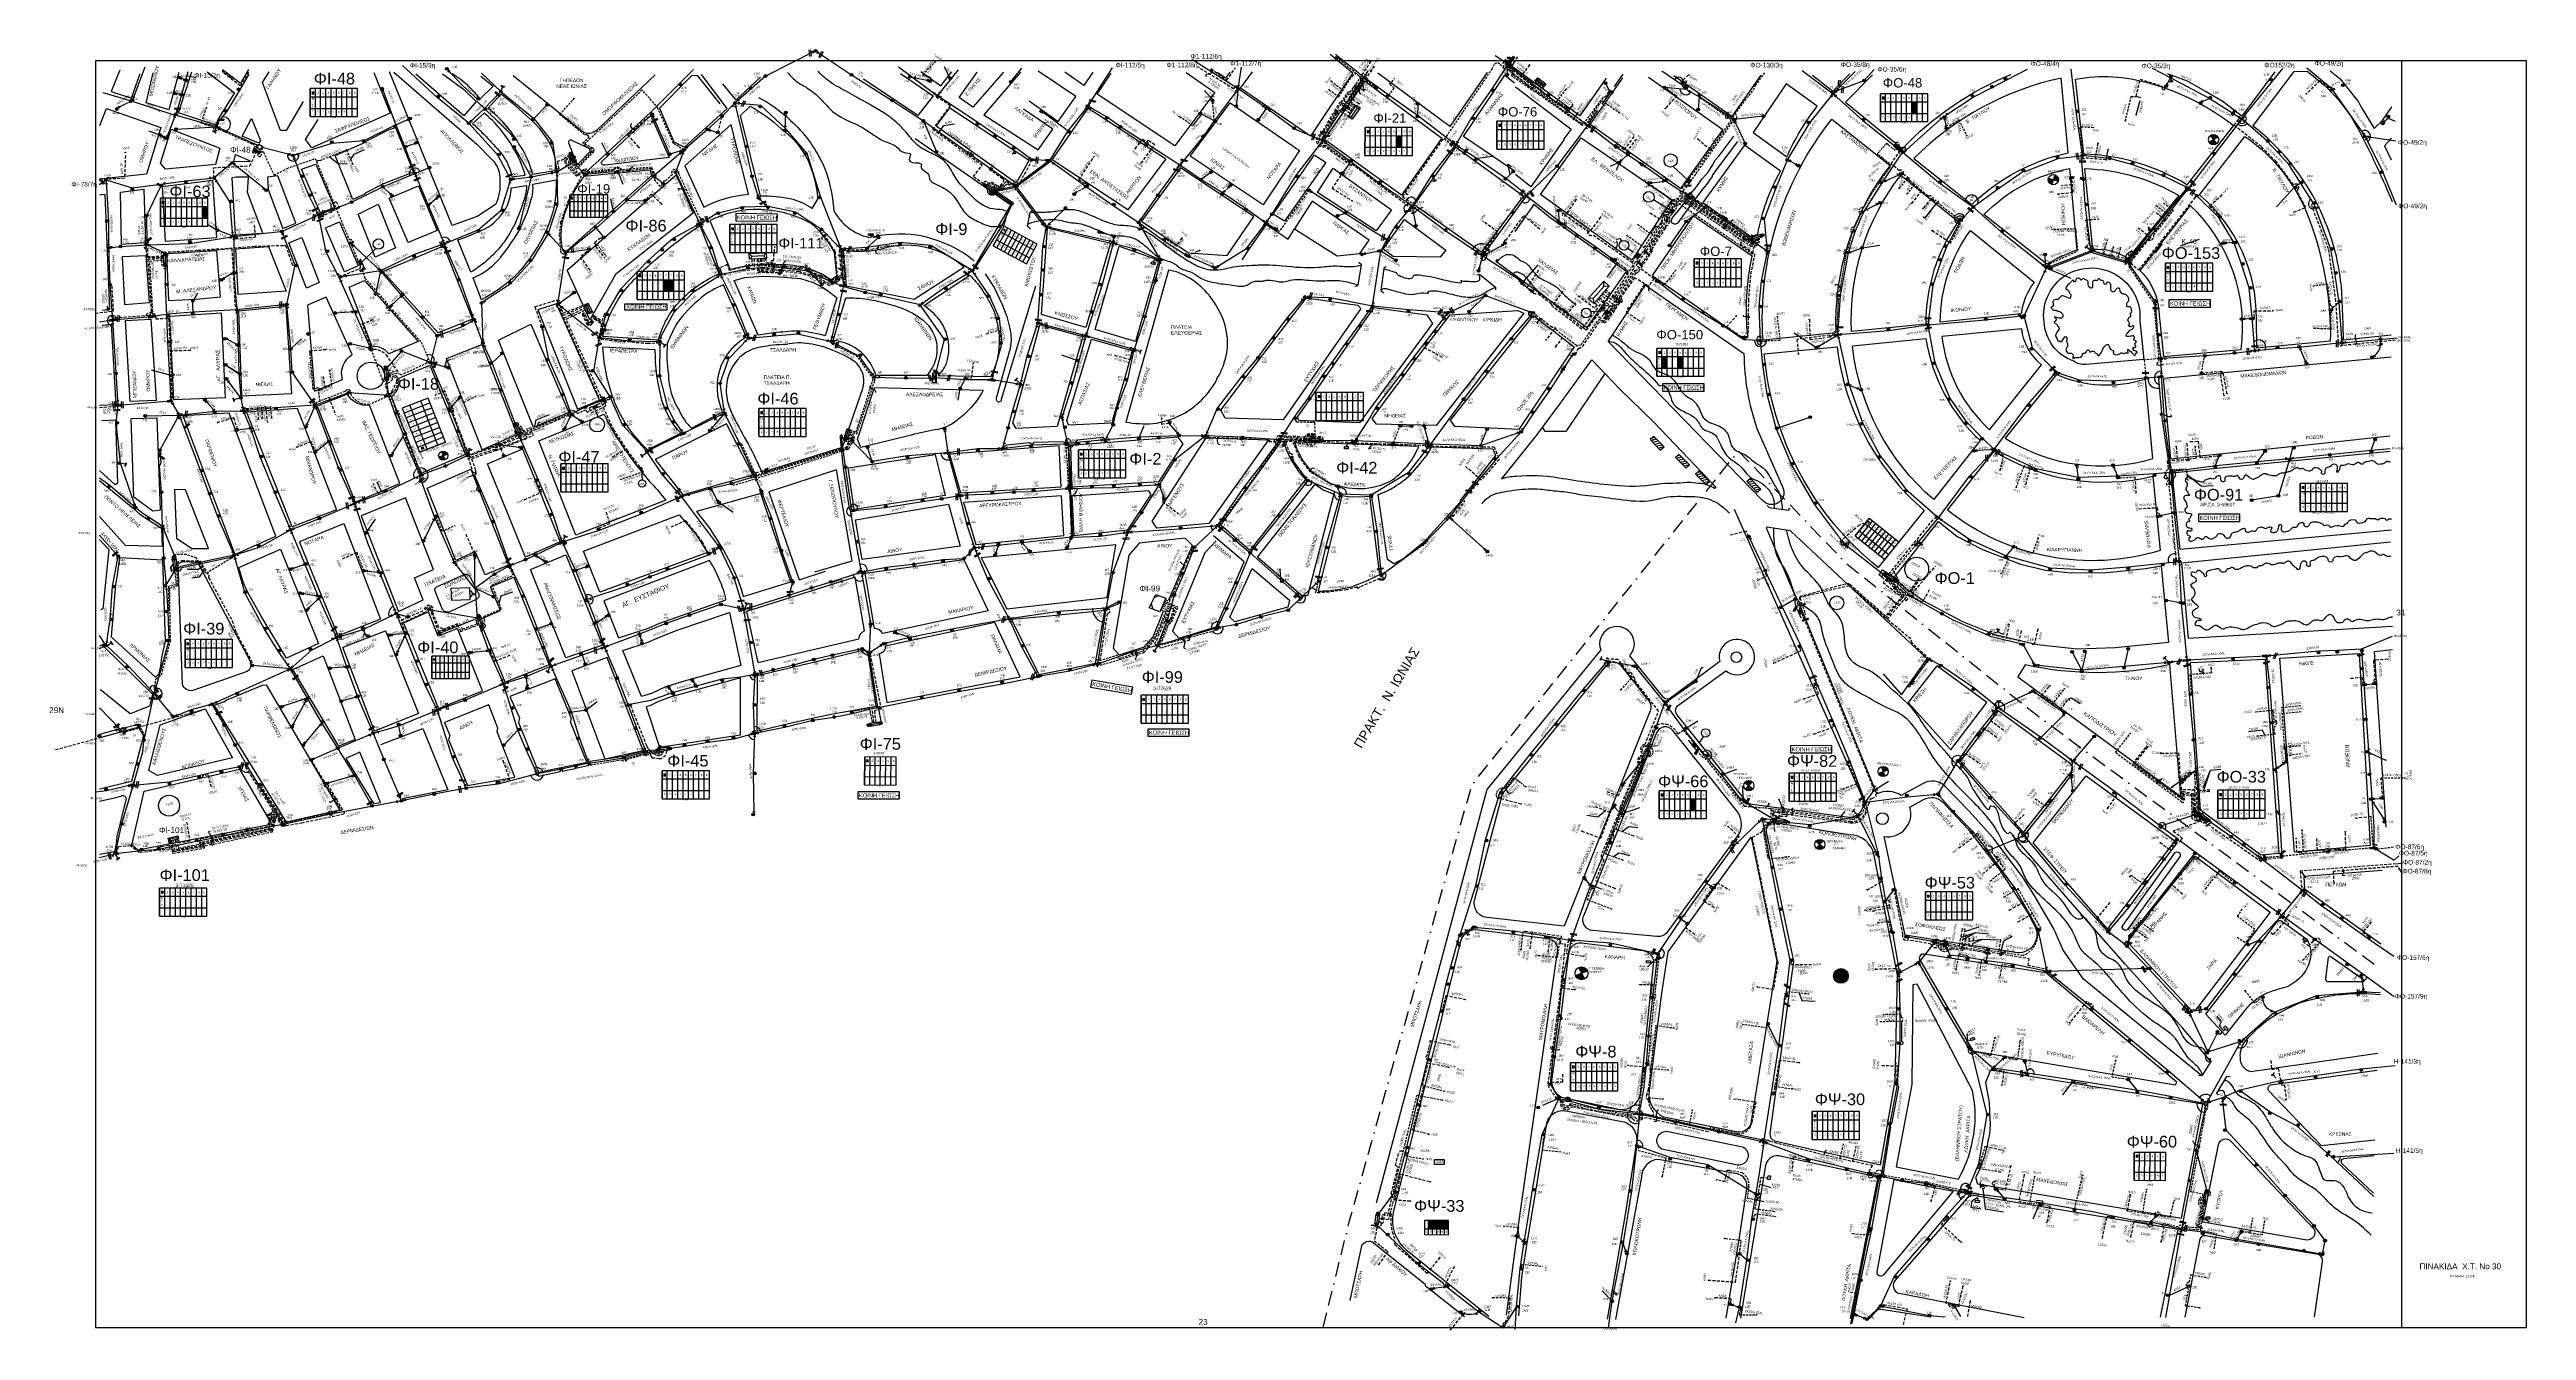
# Model space of a CAD drawing. Header units: millimetres. Extents: x 7453 to 9570, y 777 to 1872.
import ezdxf
from ezdxf.enums import TextEntityAlignment as Align

# ---------------------------------------------------------------- set-up
doc = ezdxf.new("R2010")
doc.units = ezdxf.units.MM
doc.linetypes.add('BORDER', pattern=[44.45, 12.7, -6.35, 12.7, -6.35, 0, -6.35])
doc.linetypes.add('DASHED', pattern=[19.05, 12.7, -6.35])
for name, color, linetype in [('Link Box 2 Διευθύνσεων', 7, 'Continuous'), ('Link Box 4 Διευθύνσεων', 7, 'Continuous'), ('Pillar OTE', 7, 'Continuous'), ('Pillar Δημοτικού Φωτισμού', 7, 'Continuous'), ('Άγνωστα', 7, 'Continuous'), ('Ασφαλειοκιβώτια Χ.Τ 6 αναχωρήσεων', 7, 'Continuous'), ('Ασφαλειοκιβώτια Χ.Τ 9 αναχωρήσεων', 7, 'Continuous'), ('Γέφυρες Εναέριου Δικτύου', 7, 'Continuous'), ('Γείωση', 7, 'Continuous'), ('Γυμνά εναέρια ΧΤ (1Φ)   2x16AL', 7, 'Continuous'), ('Γυμνά εναέρια ΧΤ (1Φ)   2x16CU', 7, 'Continuous'), ('Γυμνά εναέρια ΧΤ (2Φ)   3x50AL', 7, 'Continuous'), ('Γυμνά εναέρια ΧΤ (3Φ)   3x50+35CU', 7, 'Continuous'), ('Γυμνά εναέρια ΧΤ (3Φ)   4x16AL', 7, 'Continuous'), ('Γυμνά εναέρια ΧΤ (3Φ)   4x16CU', 7, 'Continuous'), ('Γυμνά εναέρια ΧΤ (3Φ)   4x35AL', 7, 'Continuous'), ('Γυμνά εναέρια ΧΤ (3Φ)   4x35CU', 7, 'Continuous'), ('Γυμνά εναέρια ΧΤ (3Φ)   4x50AL', 7, 'Continuous'), ('Γυμνά εναέρια ΧΤ (3Φ)   4x50CU', 7, 'Continuous'), ('Γυμνά εναέρια ΧΤ και ΦΟΠ (1Φ)   2x16+16AL', 7, 'Continuous'), ('Γυμνά εναέρια ΧΤ και ΦΟΠ (3Φ)   4x16+16AL', 7, 'Continuous'), ('Γυμνά εναέρια ΧΤ και ΦΟΠ (3Φ)   4x35+16AL', 7, 'Continuous'), ('Γυμνά εναέρια ΧΤ και ΦΟΠ (3Φ)   4x50+16AL', 7, 'Continuous'), ('Διαφημιστική πινακίδα', 7, 'Continuous'), ('Εναέρια παροχή ΧΤ 4x16', 7, 'SYN_LINE'), ('Εναέρια παροχή ΧΤ 4x25', 7, 'SYN_LINE'), ('Επίτονοι', 7, 'Continuous'), ('Επιγραφές - Σχήματα', 7, 'Continuous'), ('Καλώδια XT   4X16CU', 7, 'SYN_LINE'), ('Καλώδια ΧΤ   2x6AL', 7, 'DASHED'), ('Καλώδια ΧΤ   2x8.5', 7, 'DASHED'), ('Καλώδια ΧΤ   3x150+50AL', 7, 'DASHED'), ('Καλώδια ΧΤ   3x150+50AL XLPE', 7, 'DASHED'), ('Καλώδια ΧΤ   3x150+50CU', 7, 'DASHED'), ('Καλώδια ΧΤ   3x150+70 XLPE', 7, 'DASHED'), ('Καλώδια ΧΤ   3x150+70AL', 7, 'DASHED'), ('Καλώδια ΧΤ   3x150AL+50CU', 7, 'DASHED'), ('Καλώδια ΧΤ   3x150AL+50XLPE', 7, 'DASHED'), ('Καλώδια ΧΤ   3x50+35 CU', 7, 'DASHED'), ('Καλώδια ΧΤ   3x95+35 CU', 7, 'DASHED'), ('Καλώδια ΧΤ   3x95+35 XLPE', 7, 'DASHED'), ('Καλώδια ΧΤ   3x95+50 AL XLPE', 7, 'DASHED'), ('Καλώδια ΧΤ   3x95+50CU', 7, 'DASHED'), ('Καλώδια ΧΤ   3x95AL+50CU', 7, 'DASHED'), ('Καλώδια ΧΤ   4x25CU', 7, 'DASHED'), ('Καλώδια ΧΤ   4x50AL', 7, 'DASHED'), ('Καλώδια ΧΤ   4x50CU', 7, 'DASHED'), ('Καλώδια ΧΤ   4x6AL', 7, 'DASHED'), ('Καλώδια ΧΤ   4x6CU', 7, 'DASHED'), ('Μηχανική τομή', 7, 'Continuous'), ('Πλεκτός Στύλος', 7, 'Continuous'), ('Στύλος Ξύλινος', 7, 'Continuous'), ('Στύλος Ξύλινος @ 1', 7, 'Continuous'), ('Στύλος ΦΜ', 7, 'Continuous'), ('Στύλος ΦΜ @ 1', 7, 'Continuous'), ('Συνδέσεις', 7, 'Continuous'), ('Συνεστραμμένα ΧΤ   3x70+54.6+25 AL', 7, 'SYN_LINE'), ('Συνεστραμμένα ΧΤ   4x120+25 AL', 7, 'SYN_LINE'), ('Τομή', 7, 'Continuous'), ('Υποσταθμοί', 7, 'Continuous'), ('Υποσταθμός εναέριος 2 στύλων', 7, 'Continuous'), ('Υποσταθμός πόλεως', 7, 'Continuous'), ('Υπόβαθρο ΔΕΗ', 7, 'Continuous'), ('Υπόγεια Καλώδια Δικτύου ΧΤ   .06', 7, 'DASHED'), ('Υπόγεια Καλώδια Δικτύου ΧΤ   .075', 7, 'DASHED'), ('Υπόγεια Καλώδια Δικτύου ΧΤ   .10', 7, 'DASHED'), ('Υπόγεια Καλώδια Δικτύου ΧΤ   .15', 7, 'DASHED'), ('Υπόγεια καλώδια Δικτύου ΧΤ και Παρ. ΧΤ - 3X150+70 AL', 7, 'DASHED'), ('Υπόγεια καλώδια Παροχών ΧΤ   .0225', 7, 'DASHED'), ('Υπόγεια καλώδια Παροχών ΧΤ   .075', 7, 'DASHED'), ('Υπόγεια καλώδια Παροχών ΧΤ   .10 -', 7, 'DASHED'), ('Υπόγεια καλώδια Παροχών ΧΤ   .15', 7, 'DASHED'), ('Υπόγεια καλώδια Παροχών ΧΤ   150AL', 7, 'DASHED'), ('Υπόγεια καλώδια Παροχών ΧΤ   4x16AL', 7, 'DASHED'), ('Υπόγεια καλώδια Παροχών ΧΤ   4x16CU', 7, 'DASHED'), ('Υπόγεια καλώδια Παροχών ΧΤ   4x25', 7, 'DASHED'), ('Υπόγεια καλώδια Παροχών ΧΤ   4x50AL', 7, 'DASHED'), ('Υπόγεια καλώδια Παροχών ΧΤ   4x6', 7, 'DASHED'), ('Χώρος', 7, 'Continuous')]:
    doc.layers.add(name, color=color, linetype=linetype)
doc.styles.get("Standard").update_dxf_attribs({"font": 'ARIAL.TTF'})
doc.linetypes.add('SYN_LINE', pattern='A,0.5,-0.0001,["/\\/\\/\\/",Standard,S=0.1,R=0,X=0,Y=-0.05],-0.25', length=0.7501)
doc.dimstyles.new('ISO-25', dxfattribs={"dimtxt": 2.5, "dimasz": 2.5, "dimexe": 1.25, "dimexo": 0.625, "dimtad": 1, "dimtxsty": 'Standard', "dimcen": 2.5, "dimadec": 0, "dimazin": 0, "dimtfac": 1, "dimtmove": 0, "dimatfit": 3, "dimfxl": 1, "dimarcsym": 0})
doc.dimstyles.get("Standard").update_dxf_attribs({"dimtxt": 0.18, "dimasz": 0.18, "dimexe": 0.18, "dimexo": 0.0625, "dimgap": 0.09, "dimtad": 0, "dimtih": 1, "dimtoh": 1, "dimdec": 4, "dimzin": 0, "dimdsep": 46, "dimtxsty": 'Standard', "dimcen": 0.09, "dimadec": 0, "dimazin": 0, "dimtfac": 1, "dimtdec": 4, "dimtofl": 0, "dimtmove": 0, "dimatfit": 3, "dimfxl": 1, "dimtolj": 1, "dimtzin": 0, "dimarcsym": 0})

# ---------------------------------------------------------------- blocks, each defined once
blk = doc.blocks.new('ΥΠΑΡΧΩΝ ΤΣΙΜΕΝΤΕΝΙΟΣ ΣΤΥΛΟΣ')
at = {"layer": 'Στύλος ΦΜ'}
blk.add_hatch(color=7, dxfattribs=at).paths.add_polyline_path([(-1.3, -2.3, 0.574793), (2.6, 0, 0.268822), (1.3, 2.3)])
at = {"layer": 'Στύλος ΦΜ', "color": 7}
blk.add_line((-1.3, -2.3), (1.3, 2.3), dxfattribs=at)
blk.add_circle((0, 0), 2.62, dxfattribs=at)
at = {"layer": 'Στύλος ΦΜ', "flags": 4}
for tag, p in [('ΤΥΠΟΣ', (-4.9, 3)), ('ΑΡΙΘΜΟΣ', (-4.7, 8.1))]:
    blk.add_attdef(tag, p, '', height=4, dxfattribs=at)
blk = doc.blocks.new('ΥΠΑΡΧΩΝ ΞΥΛΙΝΟΣ ΣΤΥΛΟΣ')
at = {"layer": 'Στύλος Ξύλινος'}
h = blk.add_hatch(color=7, dxfattribs=at)
h.paths.add_polyline_path([(-2.6, 0, 0.270008), (-1.3, -2.3), (1.3, 2.3, 0.576266)])
h.paths.add_polyline_path([(-1.3, -2.3, 0.574793), (2.6, 0, 0.268822), (1.3, 2.3)])
at = {"layer": 'Στύλος Ξύλινος', "color": 7}
blk.add_line((-1.3, -2.3), (1.3, 2.3), dxfattribs=at)
blk.add_circle((0, 0), 2.62, dxfattribs=at)
at = {"layer": 'Στύλος Ξύλινος', "flags": 4}
for tag, p in [('ΑΡΙΘΜΟΣ', (-4.9, 8.6)), ('ΤΥΠΟΣ', (-4.8, 3.4))]:
    blk.add_attdef(tag, p, '', height=4, dxfattribs=at)
blk = doc.blocks.new('ΤΟΜΗ')
at = {"layer": 'Τομή', "ltscale": 40}
for p, q in [((-5.7, 0), (5.7, 0)), ((5.7, -2.3), (-5.7, -2.3))]:
    blk.add_line(p, q, dxfattribs=at)
blk = doc.blocks.new('ΥΠΟΣΤΑΘΜΟΣ ΠΟΛΕΩΣ')
at = {"layer": 'Υποσταθμός πόλεως', "linetype": 'Continuous', "ltscale": 40}
blk.add_lwpolyline([(-8.6, 2.8), (8.6, 2.8), (8.6, -2.8), (-8.6, -2.8)], close=True, dxfattribs=at)
for points in [[(-5.8, 0), (-8.6, 2.8)], [(5.8, 0), (8.6, 2.8)], [(-8.6, -2.8), (-5.8, 0)], [(-5.8, 0), (5.8, 0)], [(8.6, -2.8), (5.8, 0)]]:
    blk.add_lwpolyline(points, dxfattribs=at)
at = {"layer": 'Υποσταθμός πόλεως', "linetype": 'SYN_LINE', "ltscale": 40, "flags": 1}
for tag, p in [('ΜΕΤΑΣΧΗΜΑΤΙΣΜΟΣ', (10.6, 2.4)), ('ΙΣΧΥΣ', (10.6, -0.4)), ('ΑΡΙΘΜΟΣ', (10.7, -3.1))]:
    blk.add_attdef(tag, p, '', height=1.8, dxfattribs=at)
blk = doc.blocks.new('ΥΠΟΣΤΑΘΜΟΣ ΕΝΑΕΡΙΟΣ ΕΠΙ 2 ΣΤΥΛΩΝ')
at = {"layer": 'Υποσταθμός εναέριος 2 στύλων', "linetype": 'Continuous'}
for points in [[(-12, -2.1, 0.574793), (-8.5, -0.1, 0.268822), (-9.6, 2)], [(9.7, -2.1, 0.574793), (13.2, -0.1, 0.268822), (12, 1.9)]]:
    blk.add_hatch(color=256, dxfattribs=at).paths.add_polyline_path(points)
for p, q in [((-12, -2.1), (-9.6, 2)), ((9.7, -2.1), (12, 1.9))]:
    blk.add_line(p, q, dxfattribs=at)
for centre in [(-10.8, -0.1), (10.8, -0.1)]:
    blk.add_circle(centre, 2.36, dxfattribs=at)
at = {"layer": 'Υποσταθμός πόλεως', "linetype": 'Continuous', "ltscale": 40}
blk.add_lwpolyline([(-8.6, 2.8), (8.6, 2.8), (8.6, -2.8), (-8.6, -2.8)], close=True, dxfattribs=at)
for points in [[(-5.8, 0), (-8.6, 2.8)], [(-8.6, -2.8), (-5.8, 0)], [(-5.8, 0), (5.8, 0)], [(5.8, 0), (8.6, 2.8)], [(8.6, -2.8), (5.8, 0)]]:
    blk.add_lwpolyline(points, dxfattribs=at)
at = {"layer": 'Υποσταθμός εναέριος 2 στύλων', "ltscale": 40, "flags": 1}
for tag, p in [('ΜΕΤΑΣΧΗΜΑΤΙΣΜΟΣ', (14.1, 2.5)), ('ΙΣΧΥΣ', (14.1, -0.3)), ('ΑΡΙΘΜΟΣ', (14.2, -3))]:
    blk.add_attdef(tag, p, '', height=1.8, dxfattribs=at)
blk = doc.blocks.new('ΓΕΙΩΣΗ')
at = {"layer": 'Γείωση', "ltscale": 40}
for p, q in [((-2.3, 11.4), (-3, 9.4)), ((-0.3, 11.4), (-1, 9.4)), ((0, 9.4), (0, 0)), ((1.7, 11.4), (1, 9.4)), ((3.7, 11.4), (3, 9.4))]:
    blk.add_line(p, q, dxfattribs=at)
blk.add_lwpolyline([(-3, 9.4), (3, 9.4)], dxfattribs=at)
blk = doc.blocks.new('υποσταθμος σε κλειστο χωρο')
at = {"layer": 'Υποσταθμοί', "ltscale": 40}
blk.add_hatch(color=256, dxfattribs=at).paths.add_polyline_path([(-10, -3), (10, -3), (10, 3)])
blk.add_lwpolyline([(-10, -3), (-10, 3), (10, 3), (10, -3)], close=True, dxfattribs=at)
blk.add_lwpolyline([(-10, -3), (10, 3)], dxfattribs=at)
blk = doc.blocks.new('ΥΠΑΡΧΩΝ ΥΠΟΣΤΑΘΜΟΣ ΣΕ ΚΛΕΙΣΤΟ ΧΩΡΟ')
at = {"layer": 'Υποσταθμοί'}
blk.add_blockref('υποσταθμος σε κλειστο χωρο', (0, 0), dxfattribs=at)
at = {"layer": 'Υποσταθμοί', "linetype": 'SYN_LINE', "ltscale": 40, "flags": 1}
for tag, p in [('ΜΕΤΑΣΧΗΜΑΤΙΣΜΟΣ', (11, 2)), ('ΙΣΧΥΣ', (11, -1)), ('ΑΡΙΘΜΟΣ', (11, -4))]:
    blk.add_attdef(tag, p, '', height=2, dxfattribs=at)
blk = doc.blocks.new('LINK BOX 4 ΑΝΑΧΩΡΗΣΕΩΝ')
at = {"layer": 'Link Box 4 Διευθύνσεων', "ltscale": 40}
blk.add_hatch(color=256, dxfattribs=at).paths.add_polyline_path([(-3.5, 0), (-3.5, -4.7), (3.5, -4.7), (3.5, 0)])
for p, q in [((-3.5, 0), (-5.3, 0)), ((5.3, 0), (3.5, 0)), ((-3.5, -4.7), (-5.3, -4.7)), ((5.3, -4.7), (3.5, -4.7))]:
    blk.add_line(p, q, dxfattribs=at)
blk.add_lwpolyline([(-3.5, -4.7), (-3.5, 0), (3.5, 0), (3.5, -4.7)], close=True, dxfattribs=at)
blk = doc.blocks.new('ΠΡΟΒΛΕΠΟΜΕΝΟΣ ΥΠΟΣΤΑΘΜΟΣ ΣΕ ΚΛΕΙΣΤΟ ΧΩΡΟ')
at = {"layer": 'Υποσταθμοί', "ltscale": 40}
blk.add_line((-9.5, -3.1), (9.5, 3.1), dxfattribs=at)
blk.add_lwpolyline([(-9.5, -3.1), (-9.5, 3.1), (9.5, 3.1), (9.5, -3.1)], close=True, dxfattribs=at)
at = {"layer": 'Υποσταθμοί', "linetype": 'SYN_LINE', "ltscale": 40, "flags": 1}
for tag, p in [('ΜΕΤΑΣΧΗΜΑΤΙΣΜΟΣ', (11.6, 2.3)), ('ΙΣΧΥΣ', (11.6, -0.8)), ('ΑΡΙΘΜΟΣ', (11.7, -3.8))]:
    blk.add_attdef(tag, p, '', height=2, dxfattribs=at)
blk = doc.blocks.new('LINK BOX 2 ΑΝΑΧΩΡΗΣΕΩΝ')
at = {"layer": 'Link Box 2 Διευθύνσεων', "ltscale": 40}
blk.add_hatch(color=256, dxfattribs=at).paths.add_polyline_path([(-2, 1.3), (-2, -1.5), (1.9, -1.5), (1.9, 1.3)])
for p, q in [((-2, -0.1), (-4.3, -0.1)), ((4.1, -0.1), (1.9, -0.1))]:
    blk.add_line(p, q, dxfattribs=at)
blk.add_lwpolyline([(-2, -1.5), (-2, 1.3), (1.9, 1.3), (1.9, -1.5)], close=True, dxfattribs=at)
blk = doc.blocks.new('ΜΗΧΑΝΙΚΗ ΤΟΜΗ')
at = {"layer": 'Μηχανική τομή', "ltscale": 40}
for p, q in [((-1.9, 0.8), (1.9, 0.8)), ((1.9, 0), (-1.9, 0))]:
    blk.add_line(p, q, dxfattribs=at)
blk = doc.blocks.new('ΑΣΦΑΛΕΙΟΚΙΒΩΤΙΟ ΥΠΟΣΤΑΘΜΟΥ 9A ΑΝΑΧΩΡΗΣΕΩΝ')
at = {"layer": 'Ασφαλειοκιβώτια Χ.Τ 9 αναχωρήσεων', "ltscale": 40}
for p, q in [((0, 0), (0, 23.9)), ((4.5, 0), (4.5, 23.9)), ((9, 0), (9, 23.9)), ((13.5, 0), (13.5, 23.9)), ((18, 0), (18, 23.9)), ((22.5, 0), (22.5, 23.9)), ((27, 0), (27, 23.9)), ((31.5, 0), (31.5, 23.9)), ((36, 0), (36, 23.9)), ((0, 16.9), (40.5, 16.9)), ((0, 7), (40.5, 7))]:
    blk.add_line(p, q, dxfattribs=at)
at = {"layer": 'Ασφαλειοκιβώτια Χ.Τ 9 αναχωρήσεων'}
blk.add_lwpolyline([(40.5, 0), (40.5, 23.9), (0, 23.9), (0, 0)], close=True, dxfattribs=at)
for s, p in [('1', (1.7, 19.4)), ('2', (6, 19.4)), ('3', (10.5, 19.4)), ('4', (15, 19.4)), ('5', (19.5, 19.4)), ('6', (24.1, 19.4)), ('7', (28.2, 19.4)), ('8', (33.1, 19.4)), ('9', (37.4, 19.4))]:
    blk.add_text(s, height=1.8, dxfattribs=at).set_placement(p)
at = {"layer": 'Ασφαλειοκιβώτια Χ.Τ 9 αναχωρήσεων', "ltscale": 40}
for tag, height, rotation, p in [('ΟΝΟΜΑ', 2.5, 0.6514, (19.1, 25.3)), ('ΚΕΙΜΕΝΟ 1', 1, 90, (2.4, 3.8)), ('ΚΕΙΜΕΝΟ 2', 1, 90, (6.8, 3.8)), ('ΚΕΙΜΕΝΟ 3', 1, 90, (11.4, 3.8)), ('ΚΕΙΜΕΝΟ 4', 1, 90, (15.9, 3.8)), ('ΚΕΙΜΕΝΟ 5', 1, 90, (20.3, 3.8)), ('ΚΕΙΜΕΝΟ 6', 1, 90, (24.7, 3.8)), ('ΚΕΙΜΕΝΟ 7', 1, 90, (29.3, 3.8)), ('ΚΕΙΜΕΝΟ 8', 1, 90, (33.6, 3.8)), ('ΚΕΙΜΕΝΟ 9', 1, 90, (38.2, 3.8)), ('ΣΧ', 1, 0.6514, (20.2, -0.8))]:
    blk.add_attdef(tag, text='', height=height, rotation=rotation, dxfattribs=at).set_placement(p, align=Align.MIDDLE_CENTER)
blk = doc.blocks.new('ΑΣΦΑΛΕΙΟΚΙΒΩΤΙΟ ΥΠΟΣΤΑΘΜΟΥ 6Α ΑΝΑΧΩΡΗΣΕΩΝ__')
at = {"layer": 'Ασφαλειοκιβώτια Χ.Τ 6 αναχωρήσεων', "ltscale": 40}
for p, q in [((0, 0), (0.2, 23.9)), ((4.5, 0), (4.7, 23.9)), ((9, -0.1), (9.2, 23.8)), ((13.5, -0.1), (13.7, 23.8)), ((18, -0.2), (18.2, 23.8)), ((22.5, -0.2), (22.7, 23.7)), ((0.1, 16.9), (27.1, 16.6)), ((0.1, 7), (27.1, 6.8))]:
    blk.add_line(p, q, dxfattribs=at)
at = {"layer": 'Ασφαλειοκιβώτια Χ.Τ 6 αναχωρήσεων'}
blk.add_lwpolyline([(27, -0.2), (27.2, 23.7), (0.2, 23.9), (0, 0)], close=True, dxfattribs=at)
for s, p in [('1', (1.8, 19.6)), ('2', (6, 19.6)), ('3', (10.6, 19.5)), ('4', (15.1, 19.5)), ('5', (19.6, 19.5)), ('6', (24.2, 19.4))]:
    blk.add_text(s, height=1.8, dxfattribs=at).set_placement(p)
at = {"layer": 'Ασφαλειοκιβώτια Χ.Τ 6 αναχωρήσεων', "ltscale": 40}
for tag, height, rotation, p in [('ΟΝΟΜΑ', 2.5, 359.3011, (13.7, 25.2)), ('ΚΕΙΜΕΝΟ 1', 1, 89.5008, (2.2, 3.9)), ('ΚΕΙΜΕΝΟ 2', 1, 89.5008, (6.6, 3.8)), ('ΚΕΙΜΕΝΟ 3', 1, 89.5008, (11.3, 3.8)), ('ΚΕΙΜΕΝΟ 4', 1, 89.5008, (15.7, 3.7)), ('ΚΕΙΜΕΝΟ 5', 1, 89.5008, (20.2, 3.7)), ('ΚΕΙΜΕΝΟ 6', 1, 89.5008, (24.6, 3.7)), ('ΣΧ', 1, 359.3011, (13.2, -1.1))]:
    blk.add_attdef(tag, text='', height=height, rotation=rotation, dxfattribs=at).set_placement(p, align=Align.MIDDLE_CENTER)
blk = doc.blocks.new('_ΣΥΝΔΕΣΗ')
at = {"layer": 'Συνδέσεις', "linetype": 'SYN_LINE', "ltscale": 40}
blk.add_hatch(color=256, dxfattribs=at).paths.add_polyline_path([(0.5, 0, 1), (-0.5, 0, 1)])
at = {"layer": 'Συνδέσεις'}
blk.add_circle((0, 0), 0.5, dxfattribs=at)
blk = doc.blocks.new('PILLAR ΟΤΕ')
at = {"layer": 'Pillar OTE', "ltscale": 40}
blk.add_lwpolyline([(-3.3, 2), (3.4, 2), (3.4, -2), (-3.3, -2)], close=True, dxfattribs=at)
at = {"layer": 'Pillar OTE', "insert": (-1.8, 0.7), "char_height": 1.357, "width": 109.961, "attachment_point": 1}
blk.add_mtext('{\\fArial|b1|i0|c161|p34;OTE}', dxfattribs=at)
blk = doc.blocks.new('ΕΠΙΤΟΝΟΣ')
at = {"layer": 'Επίτονοι', "ltscale": 40}
blk.add_hatch(color=256, dxfattribs=at).paths.add_polyline_path([(-1.1, 6.5), (0, 9.1), (1.1, 6.5)])
for p, q in [((-1.1, 6.5), (0, 9.1)), ((1.1, 6.5), (-1.1, 6.5)), ((-1.1, 6.5), (0, 6.5)), ((0, 9.1), (1.1, 6.5)), ((0, 6.5), (0, 0))]:
    blk.add_line(p, q, dxfattribs=at)
blk = doc.blocks.new('PILLAR ΔΗΜΟΤΙΚΟΥ ΦΩΤΙΣΜΟΥ')
at = {"layer": 'Pillar Δημοτικού Φωτισμού', "ltscale": 40}
for p, q in [((-3.6, 2), (3.1, 2)), ((-3.6, -2), (-3.6, 2)), ((3.1, 2), (3.1, -2)), ((3.1, -2), (-3.6, -2))]:
    blk.add_line(p, q, dxfattribs=at)
at = {"layer": 'Pillar Δημοτικού Φωτισμού', "insert": (-2.1, 0.7), "char_height": 1.357, "width": 109.961, "attachment_point": 1}
blk.add_mtext('{\\fArial|b1|i0|c161|p34;ΠΔΦ}', dxfattribs=at)
blk = doc.blocks.new('ΧΩΡΟΣ')
at = {"layer": 'Χώρος', "ltscale": 40, "true_color": 0xff4747}
blk.add_hatch(color=13, dxfattribs=at).paths.add_polyline_path([(12.2, -0.2, 1), (-13, -0.2, 1)])
at = {"layer": 'Χώρος', "ltscale": 40}
blk.add_circle((-0.4, -0.2), 12.6, dxfattribs=at)
at = {"layer": 'Χώρος', "ltscale": 30, "insert": (-3.1, 9.6), "char_height": 5.4, "width": 408.891, "attachment_point": 1}
blk.add_mtext('Φ', dxfattribs=at)
at = {"layer": 'Χώρος', "ltscale": 40}
blk.add_attdef('ΑΡΙΘΜΟΣ_001', (-5.2, -4), '', height=5.4, dxfattribs=at)
blk = doc.blocks.new('STYLOS PLEKTOS')
at = {"ltscale": 40}
blk.add_lwpolyline([(731.8, 1613.6), (736.7, 1608.7), (731.8, 1608.7), (736.7, 1613.6)], dxfattribs=at)
at = {"layer": 'Διαφημιστική πινακίδα', "ltscale": 40}
blk.add_lwpolyline([(731.8, 1613.6), (736.7, 1613.6), (736.7, 1608.7), (731.8, 1608.7)], close=True, dxfattribs=at)
blk = doc.blocks.new('TSONTA XT1')
at = {"ltscale": 40}
h = blk.add_hatch(color=256, dxfattribs=at)
h.dxf.hatch_style = 1
h.paths.add_polyline_path([(596, 2487.7), (597.1, 2488.8), (596, 2489.9), (594.9, 2488.8)])
blk.add_lwpolyline([(594.9, 2488.8), (596, 2489.9), (597.1, 2488.8), (596, 2487.7)], close=True, dxfattribs=at)

msp = doc.modelspace()

# ---------------------------------------------------------------- hatches: boundary and pattern name
at = {"layer": 'Pillar OTE', "ltscale": 40}
h = msp.add_hatch(color=256, dxfattribs=at)
h.dxf.hatch_style = 1
h.paths.add_polyline_path([(8816.8, 1671.5), (8816.7, 1671.1), (8817.1, 1671.3)])
h = msp.add_hatch(color=256, dxfattribs=at)
h.dxf.hatch_style = 1
h.paths.add_polyline_path([(9076.1, 799.3), (9076.3, 798.6), (9076.8, 799.2)])
at = {"layer": 'Ασφαλειοκιβώτια Χ.Τ 6 αναχωρήσεων'}
for color, points in [(133, [(8150.6, 1262.6), (8152.9, 1262.6), (8152.9, 1265.3), (8150.6, 1265.3)]), (6, [(8150.6, 1262.6), (8152.9, 1262.6), (8152.9, 1265.3), (8150.6, 1265.3)]), (30, [(8150.6, 1262.6), (8152.9, 1262.6), (8152.9, 1265.3), (8150.6, 1265.3)]), (62, [(8150.6, 1262.6), (8152.9, 1262.6), (8152.9, 1265.3), (8150.6, 1265.3)]), (2, [(9236, 924.4), (9238.3, 924.4), (9238.3, 927.1), (9236, 927.1)]), (27, [(9236, 924.4), (9238.3, 924.4), (9238.3, 927.1), (9236, 927.1)]), (85, [(9236, 924.4), (9238.3, 924.4), (9238.3, 927.1), (9236, 927.1)]), (6, [(9236, 924.4), (9238.3, 924.4), (9238.3, 927.1), (9236, 927.1)]), (5, [(9236, 924.4), (9238.3, 924.4), (9238.3, 927.1), (9236, 927.1)])]:
    msp.add_hatch(color=color, dxfattribs=at).paths.add_polyline_path(points)
at = {"layer": 'Ασφαλειοκιβώτια Χ.Τ 9 αναχωρήσεων'}
for color, points in [(1, [(7676.5, 1833.8), (7678.8, 1833.8), (7678.8, 1836.6), (7676.5, 1836.6)]), (6, [(7676.5, 1833.8), (7678.8, 1833.8), (7678.8, 1836.6), (7676.5, 1836.6)]), (62, [(7676.5, 1833.8), (7678.8, 1833.8), (7678.8, 1836.6), (7676.5, 1836.6)]), (133, [(7676.5, 1833.8), (7678.8, 1833.8), (7678.8, 1836.6), (7676.5, 1836.6)]), (151, [(7676.5, 1833.8), (7678.8, 1833.8), (7678.8, 1836.6), (7676.5, 1836.6)]), (85, [(9019.1, 1829.5), (9021.4, 1829.5), (9021.4, 1832.2), (9019.1, 1832.2)]), (2, [(9019.1, 1829.5), (9021.4, 1829.5), (9021.4, 1832.2), (9019.1, 1832.2)]), (1, [(9019.1, 1829.5), (9021.4, 1829.5), (9021.4, 1832.2), (9019.1, 1832.2)]), (151, [(9019.1, 1829.5), (9021.4, 1829.5), (9021.4, 1832.2), (9019.1, 1832.2)]), (6, [(9019.1, 1829.5), (9021.4, 1829.5), (9021.4, 1832.2), (9019.1, 1832.2)]), (62, [(9044.8, 1817.6), (9049.3, 1817.6), (9049.3, 1827.4), (9044.8, 1827.4)]), (1, [(8578.5, 1800.7), (8580.8, 1800.7), (8580.8, 1803.4), (8578.5, 1803.4)]), (133, [(8578.5, 1800.7), (8580.8, 1800.7), (8580.8, 1803.4), (8578.5, 1803.4)]), (85, [(8578.5, 1800.7), (8580.8, 1800.7), (8580.8, 1803.4), (8578.5, 1803.4)]), (27, [(8578.5, 1800.7), (8580.8, 1800.7), (8580.8, 1803.4), (8578.5, 1803.4)]), (30, [(8578.5, 1800.7), (8580.8, 1800.7), (8580.8, 1803.4), (8578.5, 1803.4)]), (6, [(8578.5, 1800.7), (8580.8, 1800.7), (8580.8, 1803.4), (8578.5, 1803.4)]), (62, [(8578.5, 1800.7), (8580.8, 1800.7), (8580.8, 1803.4), (8578.5, 1803.4)]), (151, [(8691.1, 1806.1), (8693.4, 1806.1), (8693.4, 1808.8), (8691.1, 1808.8)]), (6, [(8691.1, 1806.1), (8693.4, 1806.1), (8693.4, 1808.8), (8691.1, 1808.8)]), (30, [(8691.1, 1806.1), (8693.4, 1806.1), (8693.4, 1808.8), (8691.1, 1808.8)]), (173, [(8691.1, 1806.1), (8693.4, 1806.1), (8693.4, 1808.8), (8691.1, 1808.8)]), (1, [(8691.1, 1806.1), (8693.4, 1806.1), (8693.4, 1808.8), (8691.1, 1808.8)]), (2, [(8691.1, 1806.1), (8693.4, 1806.1), (8693.4, 1808.8), (8691.1, 1808.8)]), (62, [(8691.1, 1806.1), (8693.4, 1806.1), (8693.4, 1808.8), (8691.1, 1808.8)]), (27, [(8691.1, 1806.1), (8693.4, 1806.1), (8693.4, 1808.8), (8691.1, 1808.8)]), (173, [(8608.8, 1798.6), (8604.3, 1798.6), (8604.3, 1788.8), (8608.8, 1788.8)]), (6, [(7548.5, 1740.1), (7550.8, 1740.1), (7550.8, 1742.8), (7548.5, 1742.8)]), (85, [(7548.5, 1740.1), (7550.8, 1740.1), (7550.8, 1742.8), (7548.5, 1742.8)]), (5, [(7548.5, 1740.1), (7550.8, 1740.1), (7550.8, 1742.8), (7548.5, 1742.8)]), (2, [(7548.5, 1740.1), (7550.8, 1740.1), (7550.8, 1742.8), (7548.5, 1742.8)]), (1, [(7548.5, 1740.1), (7550.8, 1740.1), (7550.8, 1742.8), (7548.5, 1742.8)]), (62, [(7548.5, 1740.1), (7550.8, 1740.1), (7550.8, 1742.8), (7548.5, 1742.8)]), (27, [(7548.5, 1740.1), (7550.8, 1740.1), (7550.8, 1742.8), (7548.5, 1742.8)]), (133, [(7587.8, 1738), (7583.3, 1738), (7583.3, 1728.2), (7587.8, 1728.2)]), (30, [(7898.4, 1743.9), (7900.2, 1743.9), (7900.2, 1746.1), (7898.4, 1746.1)]), (151, [(7898.4, 1743.9), (7900.2, 1743.9), (7900.2, 1746.1), (7898.4, 1746.1)]), (85, [(7898.4, 1743.9), (7900.2, 1743.9), (7900.2, 1746.1), (7898.4, 1746.1)]), (6, [(7898.4, 1743.9), (7900.2, 1743.9), (7900.2, 1746.1), (7898.4, 1746.1)]), (1, [(7898.4, 1743.9), (7900.2, 1743.9), (7900.2, 1746.1), (7898.4, 1746.1)]), (2, [(7898.4, 1743.9), (7900.2, 1743.9), (7900.2, 1746.1), (7898.4, 1746.1)]), (133, [(7898.4, 1743.9), (7900.2, 1743.9), (7900.2, 1746.1), (7898.4, 1746.1)]), (27, [(7898.4, 1743.9), (7900.2, 1743.9), (7900.2, 1746.1), (7898.4, 1746.1)]), (151, [(8035.3, 1717.5), (8037.6, 1717.5), (8037.6, 1720.3), (8035.3, 1720.3)]), (2, [(8035.3, 1717.5), (8037.6, 1717.5), (8037.6, 1720.3), (8035.3, 1720.3)]), (6, [(8035.3, 1717.5), (8037.6, 1717.5), (8037.6, 1720.3), (8035.3, 1720.3)]), (27, [(8035.3, 1717.5), (8037.6, 1717.5), (8037.6, 1720.3), (8035.3, 1720.3)]), (30, [(8035.3, 1717.5), (8037.6, 1717.5), (8037.6, 1720.3), (8035.3, 1720.3)]), (62, [(8035.3, 1717.5), (8037.6, 1717.5), (8037.6, 1720.3), (8035.3, 1720.3)]), (6, [(8267.6, 1717.3), (8269.2, 1716.4), (8270.2, 1718.3), (8268.6, 1719.2)]), (173, [(8267.6, 1717.3), (8269.2, 1716.4), (8270.2, 1718.3), (8268.6, 1719.2)]), (62, [(8267.6, 1717.3), (8269.2, 1716.4), (8270.2, 1718.3), (8268.6, 1719.2)]), (27, [(8267.6, 1717.3), (8269.2, 1716.4), (8270.2, 1718.3), (8268.6, 1719.2)]), (1, [(8267.6, 1717.3), (8269.2, 1716.4), (8270.2, 1718.3), (8268.6, 1719.2)]), (2, [(8267.6, 1717.3), (8269.2, 1716.4), (8270.2, 1718.3), (8268.6, 1719.2)]), (133, [(8267.6, 1717.3), (8269.2, 1716.4), (8270.2, 1718.3), (8268.6, 1719.2)]), (5, [(8267.6, 1717.3), (8269.2, 1716.4), (8270.2, 1718.3), (8268.6, 1719.2)]), (173, [(7956.2, 1677.4), (7958.5, 1677.4), (7958.5, 1680.1), (7956.2, 1680.1)]), (30, [(7956.2, 1677.4), (7958.5, 1677.4), (7958.5, 1680.1), (7956.2, 1680.1)]), (27, [(7956.2, 1677.4), (7958.5, 1677.4), (7958.5, 1680.1), (7956.2, 1680.1)]), (133, [(7956.2, 1677.4), (7958.5, 1677.4), (7958.5, 1680.1), (7956.2, 1680.1)]), (85, [(7956.2, 1677.4), (7958.5, 1677.4), (7958.5, 1680.1), (7956.2, 1680.1)]), (5, [(7977.4, 1665.5), (7981.9, 1665.5), (7981.9, 1675.4), (7977.4, 1675.4)]), (1, [(7986.4, 1675.4), (7981.9, 1675.4), (7981.9, 1665.5), (7986.1, 1665.5), (7986.4, 1665.6)]), (27, [(8859.9, 1688.3), (8862.2, 1688.3), (8862.2, 1691), (8859.9, 1691)]), (62, [(8859.9, 1688.3), (8862.2, 1688.3), (8862.2, 1691), (8859.9, 1691)]), (85, [(8859.9, 1688.3), (8862.2, 1688.3), (8862.2, 1691), (8859.9, 1691)]), (2, [(8859.9, 1688.3), (8862.2, 1688.3), (8862.2, 1691), (8859.9, 1691)]), (5, [(8859.9, 1688.3), (8862.2, 1688.3), (8862.2, 1691), (8859.9, 1691)]), (6, [(8859.9, 1688.3), (8862.2, 1688.3), (8862.2, 1691), (8859.9, 1691)]), (173, [(8859.9, 1688.3), (8862.2, 1688.3), (8862.2, 1691), (8859.9, 1691)]), (133, [(8859.9, 1688.3), (8862.2, 1688.3), (8862.2, 1691), (8859.9, 1691)]), (30, [(9262.7, 1684.5), (9265, 1684.5), (9265, 1687.2), (9262.7, 1687.2)]), (27, [(9262.7, 1684.5), (9265, 1684.5), (9265, 1687.2), (9262.7, 1687.2)]), (2, [(9262.7, 1684.5), (9265, 1684.5), (9265, 1687.2), (9262.7, 1687.2)]), (6, [(9262.7, 1684.5), (9265, 1684.5), (9265, 1687.2), (9262.7, 1687.2)]), (133, [(9262.7, 1684.5), (9265, 1684.5), (9265, 1687.2), (9262.7, 1687.2)]), (5, [(9262.7, 1684.5), (9265, 1684.5), (9265, 1687.2), (9262.7, 1687.2)]), (133, [(8827.9, 1611.8), (8830.2, 1611.8), (8830.2, 1614.5), (8827.9, 1614.5)]), (27, [(8827.9, 1611.8), (8830.2, 1611.8), (8830.2, 1614.5), (8827.9, 1614.5)]), (30, [(8827.9, 1611.8), (8830.2, 1611.8), (8830.2, 1614.5), (8827.9, 1614.5)]), (6, [(8827.9, 1611.8), (8830.2, 1611.8), (8830.2, 1614.5), (8827.9, 1614.5)]), (1, [(8827.9, 1611.8), (8830.2, 1611.8), (8830.2, 1614.5), (8827.9, 1614.5)]), (2, [(8827.9, 1611.8), (8830.2, 1611.8), (8830.2, 1614.5), (8827.9, 1614.5)]), (173, [(8831.1, 1599.9), (8835.6, 1599.9), (8835.6, 1609.7), (8831.1, 1609.7)]), (5, [(8849.1, 1609.7), (8844.6, 1609.7), (8844.6, 1599.9), (8849.1, 1599.9)]), (2, [(8536.6, 1574.1), (8538.9, 1574.1), (8538.9, 1576.8), (8536.6, 1576.8)]), (30, [(8536.6, 1574.1), (8538.9, 1574.1), (8538.9, 1576.8), (8536.6, 1576.8)]), (85, [(8536.6, 1574.1), (8538.9, 1574.1), (8538.9, 1576.8), (8536.6, 1576.8)]), (27, [(8536.6, 1574.1), (8538.9, 1574.1), (8538.9, 1576.8), (8536.6, 1576.8)]), (6, [(8536.6, 1574.1), (8538.9, 1574.1), (8538.9, 1576.8), (8536.6, 1576.8)]), (173, [(8536.6, 1574.1), (8538.9, 1574.1), (8538.9, 1576.8), (8536.6, 1576.8)]), (1, [(8536.6, 1574.1), (8538.9, 1574.1), (8538.9, 1576.8), (8536.6, 1576.8)]), (133, [(8536.6, 1574.1), (8538.9, 1574.1), (8538.9, 1576.8), (8536.6, 1576.8)]), (27, [(7773, 1530.7), (7772.2, 1532.9), (7769.7, 1531.9), (7770.5, 1529.8)]), (2, [(7773, 1530.7), (7772.2, 1532.9), (7769.7, 1531.9), (7770.5, 1529.8)]), (5, [(7773, 1530.7), (7772.2, 1532.9), (7769.7, 1531.9), (7770.5, 1529.8)]), (1, [(7773, 1530.7), (7772.2, 1532.9), (7769.7, 1531.9), (7770.5, 1529.8)]), (30, [(7773, 1530.7), (7772.2, 1532.9), (7769.7, 1531.9), (7770.5, 1529.8)]), (133, [(7773, 1530.7), (7772.2, 1532.9), (7769.7, 1531.9), (7770.5, 1529.8)]), (85, [(7773, 1530.7), (7772.2, 1532.9), (7769.7, 1531.9), (7770.5, 1529.8)]), (85, [(8333.5, 1524.8), (8335.8, 1524.8), (8335.8, 1527.5), (8333.5, 1527.5)]), (5, [(8333.5, 1524.8), (8335.8, 1524.8), (8335.8, 1527.5), (8333.5, 1527.5)]), (1, [(8333.5, 1524.8), (8335.8, 1524.8), (8335.8, 1527.5), (8333.5, 1527.5)]), (2, [(8333.5, 1524.8), (8335.8, 1524.8), (8335.8, 1527.5), (8333.5, 1527.5)]), (173, [(8333.5, 1524.8), (8335.8, 1524.8), (8335.8, 1527.5), (8333.5, 1527.5)]), (27, [(8333.5, 1524.8), (8335.8, 1524.8), (8335.8, 1527.5), (8333.5, 1527.5)]), (6, [(8333.5, 1524.8), (8335.8, 1524.8), (8335.8, 1527.5), (8333.5, 1527.5)]), (30, [(8333.5, 1524.8), (8335.8, 1524.8), (8335.8, 1527.5), (8333.5, 1527.5)]), (5, [(7890.8, 1512.8), (7893.1, 1512.8), (7893.1, 1515.5), (7890.8, 1515.5)]), (30, [(7890.8, 1512.8), (7893.1, 1512.8), (7893.1, 1515.5), (7890.8, 1515.5)]), (85, [(7890.8, 1512.8), (7893.1, 1512.8), (7893.1, 1515.5), (7890.8, 1515.5)]), (173, [(7890.8, 1512.8), (7893.1, 1512.8), (7893.1, 1515.5), (7890.8, 1515.5)]), (6, [(7890.8, 1512.8), (7893.1, 1512.8), (7893.1, 1515.5), (7890.8, 1515.5)]), (2, [(7890.8, 1512.8), (7893.1, 1512.8), (7893.1, 1515.5), (7890.8, 1515.5)]), (1, [(9378, 1496.3), (9380.3, 1496.3), (9380.3, 1499), (9378, 1499)]), (2, [(9378, 1496.3), (9380.3, 1496.3), (9380.3, 1499), (9378, 1499)]), (5, [(9378, 1496.3), (9380.3, 1496.3), (9380.3, 1499), (9378, 1499)]), (30, [(9378, 1496.3), (9380.3, 1496.3), (9380.3, 1499), (9378, 1499)]), (85, [(9378, 1496.3), (9380.3, 1496.3), (9380.3, 1499), (9378, 1499)]), (173, [(9378, 1496.3), (9380.3, 1496.3), (9380.3, 1499), (9378, 1499)]), (27, [(9378, 1496.3), (9380.3, 1496.3), (9380.3, 1499), (9378, 1499)]), (6, [(9006.5, 1467.5), (9008, 1466.4), (9009.3, 1468.1), (9007.9, 1469.2)]), (27, [(9006.5, 1467.5), (9008, 1466.4), (9009.3, 1468.1), (9007.9, 1469.2)]), (85, [(9006.5, 1467.5), (9008, 1466.4), (9009.3, 1468.1), (9007.9, 1469.2)]), (173, [(9006.5, 1467.5), (9008, 1466.4), (9009.3, 1468.1), (9007.9, 1469.2)]), (5, [(9006.5, 1467.5), (9008, 1466.4), (9009.3, 1468.1), (9007.9, 1469.2)]), (2, [(9006.5, 1467.5), (9008, 1466.4), (9009.3, 1468.1), (9007.9, 1469.2)]), (133, [(9006.5, 1467.5), (9008, 1466.4), (9009.3, 1468.1), (9007.9, 1469.2)]), (30, [(9006.5, 1467.5), (9008, 1466.4), (9009.3, 1468.1), (9007.9, 1469.2)]), (85, [(7569.6, 1362.7), (7571.9, 1362.7), (7571.9, 1365.4), (7569.6, 1365.4)]), (1, [(7569.6, 1362.7), (7571.9, 1362.7), (7571.9, 1365.4), (7569.6, 1365.4)]), (2, [(7569.6, 1362.7), (7571.9, 1362.7), (7571.9, 1365.4), (7569.6, 1365.4)]), (6, [(7569.6, 1362.7), (7571.9, 1362.7), (7571.9, 1365.4), (7569.6, 1365.4)]), (62, [(7569.6, 1362.7), (7571.9, 1362.7), (7571.9, 1365.4), (7569.6, 1365.4)]), (133, [(7569.6, 1362.7), (7571.9, 1362.7), (7571.9, 1365.4), (7569.6, 1365.4)]), (173, [(7569.6, 1362.7), (7571.9, 1362.7), (7571.9, 1365.4), (7569.6, 1365.4)]), (27, [(7569.6, 1362.7), (7571.9, 1362.7), (7571.9, 1365.4), (7569.6, 1365.4)]), (27, [(7780.3, 1349.5), (7782.2, 1349.5), (7782.2, 1351.6), (7780.3, 1351.6)]), (2, [(7780.3, 1349.5), (7782.2, 1349.5), (7782.2, 1351.6), (7780.3, 1351.6)]), (1, [(7780.3, 1349.5), (7782.2, 1349.5), (7782.2, 1351.6), (7780.3, 1351.6)]), (5, [(7780.3, 1349.5), (7782.2, 1349.5), (7782.2, 1351.6), (7780.3, 1351.6)]), (85, [(7780.3, 1349.5), (7782.2, 1349.5), (7782.2, 1351.6), (7780.3, 1351.6)]), (27, [(8386.9, 1315.1), (8389.2, 1315.1), (8389.2, 1317.8), (8386.9, 1317.8)]), (30, [(8386.9, 1315.1), (8389.2, 1315.1), (8389.2, 1317.8), (8386.9, 1317.8)]), (5, [(8386.9, 1315.1), (8389.2, 1315.1), (8389.2, 1317.8), (8386.9, 1317.8)]), (85, [(8386.9, 1315.1), (8389.2, 1315.1), (8389.2, 1317.8), (8386.9, 1317.8)]), (6, [(8386.9, 1315.1), (8389.2, 1315.1), (8389.2, 1317.8), (8386.9, 1317.8)]), (2, [(8386.9, 1315.1), (8389.2, 1315.1), (8389.2, 1317.8), (8386.9, 1317.8)]), (62, [(8386.9, 1315.1), (8389.2, 1315.1), (8389.2, 1317.8), (8386.9, 1317.8)]), (2, [(7977.4, 1250.4), (7979.7, 1250.4), (7979.7, 1253.2), (7977.4, 1253.2)]), (173, [(7977.4, 1250.4), (7979.7, 1250.4), (7979.7, 1253.2), (7977.4, 1253.2)]), (5, [(7977.4, 1250.4), (7979.7, 1250.4), (7979.7, 1253.2), (7977.4, 1253.2)]), (30, [(7977.4, 1250.4), (7979.7, 1250.4), (7979.7, 1253.2), (7977.4, 1253.2)]), (85, [(7977.4, 1250.4), (7979.7, 1250.4), (7979.7, 1253.2), (7977.4, 1253.2)]), (1, [(7977.4, 1250.4), (7979.7, 1250.4), (7979.7, 1253.2), (7977.4, 1253.2)]), (2, [(8941, 1248.5), (8943.3, 1248.5), (8943.3, 1251.2), (8941, 1251.2)]), (133, [(8941, 1248.5), (8943.3, 1248.5), (8943.3, 1251.2), (8941, 1251.2)]), (30, [(8941, 1248.5), (8943.3, 1248.5), (8943.3, 1251.2), (8941, 1251.2)]), (62, [(8941, 1248.5), (8943.3, 1248.5), (8943.3, 1251.2), (8941, 1251.2)]), (6, [(8941, 1248.5), (8943.3, 1248.5), (8943.3, 1251.2), (8941, 1251.2)]), (27, [(8941, 1248.5), (8943.3, 1248.5), (8943.3, 1251.2), (8941, 1251.2)]), (85, [(8941, 1248.5), (8943.3, 1248.5), (8943.3, 1251.2), (8941, 1251.2)]), (2, [(8829.9, 1233.4), (8832.2, 1233.4), (8832.2, 1236.1), (8829.9, 1236.1)]), (85, [(8829.9, 1233.4), (8832.2, 1233.4), (8832.2, 1236.1), (8829.9, 1236.1)]), (27, [(8829.9, 1233.4), (8832.2, 1233.4), (8832.2, 1236.1), (8829.9, 1236.1)]), (5, [(8829.9, 1233.4), (8832.2, 1233.4), (8832.2, 1236.1), (8829.9, 1236.1)]), (1, [(8829.9, 1233.4), (8832.2, 1233.4), (8832.2, 1236.1), (8829.9, 1236.1)]), (4, [(8860.1, 1231.3), (8855.6, 1231.3), (8855.6, 1221.5), (8860.1, 1221.5)]), (62, [(9307.5, 1233.7), (9309.8, 1233.7), (9309.8, 1236.4), (9307.5, 1236.4)]), (133, [(9307.5, 1233.7), (9309.8, 1233.7), (9309.8, 1236.4), (9307.5, 1236.4)]), (5, [(9307.5, 1233.7), (9309.8, 1233.7), (9309.8, 1236.4), (9307.5, 1236.4)]), (27, [(9307.5, 1233.7), (9309.8, 1233.7), (9309.8, 1236.4), (9307.5, 1236.4)]), (30, [(9307.5, 1233.7), (9309.8, 1233.7), (9309.8, 1236.4), (9307.5, 1236.4)]), (1, [(9307.5, 1233.7), (9309.8, 1233.7), (9309.8, 1236.4), (9307.5, 1236.4)]), (173, [(9307.5, 1233.7), (9309.8, 1233.7), (9309.8, 1236.4), (9307.5, 1236.4)]), (2, [(9307.5, 1233.7), (9309.8, 1233.7), (9309.8, 1236.4), (9307.5, 1236.4)]), (27, [(7547.8, 1150.2), (7550.1, 1150.2), (7550.1, 1152.9), (7547.8, 1152.9)]), (133, [(7547.8, 1150.2), (7550.1, 1150.2), (7550.1, 1152.9), (7547.8, 1152.9)]), (30, [(7547.8, 1150.2), (7550.1, 1150.2), (7550.1, 1152.9), (7547.8, 1152.9)]), (173, [(7547.8, 1150.2), (7550.1, 1150.2), (7550.1, 1152.9), (7547.8, 1152.9)]), (85, [(7547.8, 1150.2), (7550.1, 1150.2), (7550.1, 1152.9), (7547.8, 1152.9)]), (62, [(7547.8, 1150.2), (7550.1, 1150.2), (7550.1, 1152.9), (7547.8, 1152.9)]), (5, [(7547.8, 1150.2), (7550.1, 1150.2), (7550.1, 1152.9), (7547.8, 1152.9)]), (6, [(7547.8, 1150.2), (7550.1, 1150.2), (7550.1, 1152.9), (7547.8, 1152.9)]), (2, [(9057.7, 1146.8), (9060, 1146.8), (9060, 1149.5), (9057.7, 1149.5)]), (6, [(9057.7, 1146.8), (9060, 1146.8), (9060, 1149.5), (9057.7, 1149.5)]), (85, [(9057.7, 1146.8), (9060, 1146.8), (9060, 1149.5), (9057.7, 1149.5)]), (1, [(9057.7, 1146.8), (9060, 1146.8), (9060, 1149.5), (9057.7, 1149.5)]), (30, [(9057.7, 1146.8), (9060, 1146.8), (9060, 1149.5), (9057.7, 1149.5)]), (27, [(9057.7, 1146.8), (9060, 1146.8), (9060, 1149.5), (9057.7, 1149.5)]), (30, [(8754.3, 1000.7), (8756.6, 1000.7), (8756.6, 1003.4), (8754.3, 1003.4)]), (85, [(8754.3, 1000.7), (8756.6, 1000.7), (8756.6, 1003.4), (8754.3, 1003.4)]), (6, [(8754.3, 1000.7), (8756.6, 1000.7), (8756.6, 1003.4), (8754.3, 1003.4)]), (27, [(8754.3, 1000.7), (8756.6, 1000.7), (8756.6, 1003.4), (8754.3, 1003.4)]), (133, [(8754.3, 1000.7), (8756.6, 1000.7), (8756.6, 1003.4), (8754.3, 1003.4)]), (2, [(8754.3, 1000.7), (8756.6, 1000.7), (8756.6, 1003.4), (8754.3, 1003.4)]), (1, [(8754.3, 1000.7), (8756.6, 1000.7), (8756.6, 1003.4), (8754.3, 1003.4)]), (5, [(8754.3, 1000.7), (8756.6, 1000.7), (8756.6, 1003.4), (8754.3, 1003.4)]), (30, [(8960.7, 959), (8963, 959), (8963, 961.7), (8960.7, 961.7)]), (2, [(8960.7, 959), (8963, 959), (8963, 961.7), (8960.7, 961.7)]), (1, [(8960.7, 959), (8963, 959), (8963, 961.7), (8960.7, 961.7)]), (27, [(8960.7, 959), (8963, 959), (8963, 961.7), (8960.7, 961.7)]), (5, [(8960.7, 959), (8963, 959), (8963, 961.7), (8960.7, 961.7)]), (173, [(8960.7, 959), (8963, 959), (8963, 961.7), (8960.7, 961.7)]), (85, [(8960.7, 959), (8963, 959), (8963, 961.7), (8960.7, 961.7)]), (173, [(8960.7, 959), (8963, 959), (8963, 961.7), (8960.7, 961.7)])]:
    msp.add_hatch(color=color, dxfattribs=at).paths.add_polyline_path(points)
at = {"layer": 'Ασφαλειοκιβώτια Χ.Τ 9 αναχωρήσεων', "ltscale": 40}
for color in [5, 27, 30, 133, 1, 2, 85, 173]:
    msp.add_hatch(color=color, dxfattribs=at).paths.add_polyline_path([(8060.2, 1560.4), (8062.5, 1560.4), (8062.5, 1563.1), (8060.2, 1563.1)])
at = {"layer": 'Επιγραφές - Σχήματα', "ltscale": 20}
h = msp.add_hatch(color=7, dxfattribs=at)
h.paths.add_polyline_path([(7631.6, 1791.4), (7630.8, 1790.1), (7631, 1790), (7631.7, 1791.1), (7632.9, 1790.4), (7633, 1790.6)])
h.paths.add_polyline_path([(7633.4, 1790.3), (7633.3, 1790.1), (7634.4, 1789.4), (7633.7, 1788.2), (7633.9, 1788.1), (7634.8, 1789.5)])
h.paths.add_polyline_path([(7632.8, 1786.3), (7633.6, 1787.7), (7633.4, 1787.8), (7632.7, 1786.7), (7631.6, 1787.4), (7631.4, 1787.2)])
h.paths.add_polyline_path([(7630, 1788.4), (7630.7, 1789.5), (7630.5, 1789.7), (7629.7, 1788.3), (7631, 1787.5), (7631.1, 1787.7)])
at = {"layer": 'Επιγραφές - Σχήματα'}
h = msp.add_hatch(color=1, dxfattribs=at)
h.paths.add_polyline_path([(9302.7, 1795.2), (9299, 1792.9, 0.42264), (9305.1, 1791.6)])
h.paths.add_polyline_path([(9306.4, 1797.5, 0.42264), (9300.2, 1798.8), (9302.7, 1795.2)])
h = msp.add_hatch(color=1, dxfattribs=at)
h.paths.add_polyline_path([(9165.7, 1761), (9161.6, 1762.3, 0.077365), (9161.4, 1761, 0.334342), (9164.5, 1756.8)])
h.paths.add_polyline_path([(9166.9, 1765.2), (9165.7, 1761), (9169.9, 1759.6, 0.077365), (9170.1, 1761, 0.334342)])
h = msp.add_hatch(color=1, dxfattribs=at)
h.paths.add_polyline_path([(7787.6, 1528.6), (7789.1, 1525), (7792.8, 1526.2, 0.438268)])
h.paths.add_polyline_path([(7789.1, 1525), (7785.4, 1523.8, 0.438268), (7790.6, 1521.4)])
h = msp.add_hatch(color=1, dxfattribs=at)
h.paths.add_polyline_path([(9020.2, 1254.8), (9016.1, 1253.5, 0.42264), (9021.7, 1250.7)])
h.paths.add_polyline_path([(9024.4, 1256.1, 0.42264), (9018.8, 1258.9), (9020.2, 1254.8)])
h = msp.add_hatch(color=1, dxfattribs=at)
h.paths.add_polyline_path([(8905.4, 1242.7), (8902.6, 1239.4, 0.42264), (8908.8, 1240)])
h.paths.add_polyline_path([(8908.3, 1246, 0.42264), (8902, 1245.5), (8905.4, 1242.7)])
h = msp.add_hatch(color=1, dxfattribs=at)
h.paths.add_polyline_path([(8966.1, 1192.4), (8963.2, 1189.1, 0.42264), (8969.5, 1189.7)])
h.paths.add_polyline_path([(8968.9, 1195.8, 0.42264), (8962.6, 1195.2), (8966.1, 1192.4)])
h = msp.add_hatch(color=1, dxfattribs=at)
h.paths.add_polyline_path([(8759.9, 1087.1), (8762.3, 1082.2), (8767.5, 1084.2, 0.441119)])
h.paths.add_polyline_path([(8762.3, 1082.2), (8757.2, 1080.2, 0.441119), (8764.8, 1077.3)])
at = {"layer": 'Καλώδια ΧΤ   3x150AL+50CU', "linetype": 'DASHED', "ltscale": 0.2}
h = msp.add_hatch(color=6, dxfattribs=at)
h.dxf.hatch_style = 1
h.paths.add_polyline_path([(8829.9, 1233.4), (8832.2, 1233.4), (8832.2, 1236.1), (8829.9, 1236.1)])
h = msp.add_hatch(color=30, dxfattribs=at)
h.dxf.hatch_style = 1
h.paths.add_polyline_path([(8631.6, 863.7), (8635, 863.7), (8635, 871.1), (8631.6, 871.1)])
h = msp.add_hatch(color=6, dxfattribs=at)
h.dxf.hatch_style = 1
h.paths.add_polyline_path([(8635, 863.7), (8638.5, 863.7), (8638.5, 871.1), (8635, 871.1)])
h = msp.add_hatch(color=2, dxfattribs=at)
h.dxf.hatch_style = 1
h.paths.add_polyline_path([(8638.5, 863.7), (8641.8, 863.7), (8641.8, 871.1), (8638.5, 871.1)])
h = msp.add_hatch(color=85, dxfattribs=at)
h.dxf.hatch_style = 1
h.paths.add_polyline_path([(8645.1, 863.7), (8645.1, 871.1), (8641.8, 871.1), (8641.8, 863.7)])
h = msp.add_hatch(color=5, dxfattribs=at)
h.dxf.hatch_style = 1
h.paths.add_polyline_path([(8648.5, 871.1), (8645.1, 871.1), (8645.1, 863.7), (8648.5, 863.7)])
at = {"layer": 'Υπόβαθρο ΔΕΗ'}
h = msp.add_hatch(dxfattribs=at)
h.set_pattern_fill('JIS_LC_20', color=256, scale=0.1, angle=330, style=0)
h.set_pattern_definition([(15, (7297.4116, 1123.382), (-0.517638, 1.9318517), []), (15, (7297.4463, 1123.362), (-0.517638, 1.9318517), [])])
h.paths.add_polyline_path([(8824.2, 1541.3), (8821.1, 1538.7), (8829.7, 1529.7), (8832.9, 1532.4)])
h = msp.add_hatch(dxfattribs=at)
h.set_pattern_fill('JIS_LC_20', color=256, scale=0.1, angle=330, style=0)
h.set_pattern_definition([(15, (7319.0996, 1108.0521), (-0.517638, 1.9318517), []), (15, (7319.1343, 1108.0321), (-0.517638, 1.9318517), [])])
h.paths.add_polyline_path([(8845.9, 1526), (8842.8, 1523.3), (8851.4, 1514.4), (8854.6, 1517)])
h = msp.add_hatch(dxfattribs=at)
h.set_pattern_fill('JIS_LC_20', color=256, scale=0.1, angle=330, style=0)
h.set_pattern_definition([(15, (7336.2373, 1093.8715), (-0.517638, 1.9318517), []), (15, (7336.2719, 1093.8515), (-0.517638, 1.9318517), [])])
h.paths.add_polyline_path([(8863, 1511.8), (8859.9, 1509.2), (8868.5, 1500.2), (8871.7, 1502.9)])
h = msp.add_hatch(dxfattribs=at)
h.set_pattern_fill('JIS_LC_20', color=256, scale=0.1, angle=330, style=0)
h.set_pattern_definition([(15, (7380.0394, 1087.4545), (-0.517638, 1.9318517), []), (15, (7380.074, 1087.4345), (-0.517638, 1.9318517), [])])
h.paths.add_polyline_path([(8906.8, 1505.4), (8903.7, 1502.7), (8912.3, 1493.8), (8915.5, 1496.4)])

# ---------------------------------------------------------------- linework, layer by layer
at = {"color": 27, "linetype": 'SYN_LINE', "ltscale": 13}
msp.add_lwpolyline([(9116.8, 898), (9123.1, 890.2)], dxfattribs=at)
at = {"layer": 'Pillar OTE', "ltscale": 40}
for points in [[(8817.1, 1671.3), (8816.7, 1671.1), (8816.8, 1671.5), (8817.1, 1671.3)], [(8628.3, 858.5), (8628.3, 871.1), (8648.5, 871.1)], [(8631.6, 858.5), (8631.6, 871.1)], [(8635, 858.5), (8635, 871.1)], [(8638.5, 858.5), (8638.5, 871.1)], [(8641.8, 858.4), (8641.8, 871.1)], [(8645.1, 858.4), (8645.1, 871.1)], [(8648.5, 858.6), (8648.5, 871.1)], [(8628.3, 863.7), (8648.5, 863.7)], [(8648.5, 858.4), (8648.5, 858.4), (8628.3, 858.5)], [(8648.5, 858.4), (8648.5, 858.6)], [(9076.8, 799.2), (9076.3, 798.6), (9076.1, 799.3), (9076.8, 799.2)]]:
    msp.add_lwpolyline(points, dxfattribs=at)
at = {"layer": 'Άγνωστα', "color": 27, "linetype": 'SYN_LINE', "ltscale": 8}
msp.add_line((8560.3, 1732), (8553.7, 1730), dxfattribs=at)
at = {"layer": 'Άγνωστα', "color": 62, "linetype": 'DASHED', "ltscale": 0.2}
msp.add_line((8071.6, 1691.4), (8072.6, 1703.7), dxfattribs=at)
at = {"layer": 'Άγνωστα', "color": 30, "linetype": 'SYN_LINE', "ltscale": 20}
msp.add_lwpolyline([(8576.7, 1848), (8553.9, 1866.2), (8551.9, 1868.2)], dxfattribs=at)
at = {"layer": 'Άγνωστα', "color": 30, "linetype": 'DASHED', "ltscale": 0.2}
for points in [[(8725.7, 1843.7), (8721.4, 1837.9), (8704.2, 1850.3, 0.209619), (8696.3, 1857.9, -0.566917), (8696.1, 1862.1), (8699.6, 1866.1)], [(8514.7, 1522.2, 0.805559), (8513.3, 1526.5), (8508.7, 1537.3), (8526.8, 1537, 0.702515), (8533.2, 1536.7)], [(8350.8, 1349.7), (8350.8, 1349.7), (8357.3, 1390.6, 1.455383), (8357, 1393.5)], [(8653.5, 831.3), (8646.6, 818.1, 0.269279), (8646.7, 814.8, 1.2362)]]:
    msp.add_lwpolyline(points, format="xyb", dxfattribs=at)
at = {"layer": 'Άγνωστα', "color": 1, "linetype": 'DASHED', "ltscale": 0.2}
for points in [[(8700.9, 1865.9), (8697.4, 1861.4, 0.493339), (8698.3, 1858.1, -0.222859), (8703.6, 1852.3), (8720.6, 1839.1), (8724.4, 1844.3)], [(8255.5, 1756.5), (8257.6, 1759.2), (8263.6, 1755.5, 0.306452), (8265.7, 1755.6), (8268.2, 1759.5, 0.496429), (8267.4, 1761.8), (8256.8, 1769.1)], [(8135, 1540.4, -0.490416), (8135.6, 1538.1, -0.388744), (8132.1, 1537.7, -0.172422), (8129.9, 1542.7)], [(9090, 1120.1), (9087, 1104.5), (9076.9, 1105.8, -0.848994), (9071.1, 1106.5, 5.984596)]]:
    msp.add_lwpolyline(points, format="xyb", dxfattribs=at)
at = {"layer": 'Άγνωστα', "color": 6, "linetype": 'DASHED', "ltscale": 0.2}
for points in [[(8723.3, 1845.3), (8720.3, 1841.1), (8698.3, 1858.7, -0.382138), (8697.9, 1861), (8702.4, 1866.1)], [(9041.6, 1761.1, 0.544007), (9042.5, 1762), (9037.3, 1765.7, 0.844371), (9034.2, 1768.6), (9027, 1774.4), (9034.3, 1785.3)], [(8783.1, 1644.5), (8781.2, 1642.4, 0.402139), (8783.6, 1642.8), (8792.4, 1656.4, 0.323512), (8792.3, 1658.2), (8791, 1660.9), (8807.6, 1685.5), (8805.8, 1689.8), (8808.1, 1694.3)], [(9020.1, 1423.7), (9019.1, 1421.3), (9038.1, 1405.4), (9022.5, 1386), (8991.2, 1413.6), (8949.1, 1403.6), (8953.6, 1389.4, -1.192804), (8949, 1388.4, -2.694576)], [(8404.1, 1396.7), (8410.3, 1393.5), (8398.3, 1365.4, 0.908619), (8398.7, 1363.1, 0.695512)]]:
    msp.add_lwpolyline(points, format="xyb", dxfattribs=at)
at = {"layer": 'Άγνωστα', "color": 1}
for points in [[(7523.9, 1830), (7534.4, 1857.5)], [(8340.1, 1823.8), (8361.3, 1856.6)], [(8267.4, 1530.9), (8272.2, 1548.8), (8275.8, 1563), (8282.6, 1585.9), (8288.4, 1610.3), (8297.6, 1638.2)], [(7846.1, 1431.1), (7859.4, 1436), (7867.6, 1439.8), (7890.9, 1451)], [(7495.1, 1309.2), (7512.7, 1291.2)], [(9437.2, 1231.2), (9447.3, 1232.1)]]:
    msp.add_lwpolyline(points, dxfattribs=at)
at = {"layer": 'Άγνωστα', "color": 133, "linetype": 'DASHED', "ltscale": 0.2}
for points in [[(7600.2, 1854.3), (7609.1, 1847.2), (7608.9, 1846.4)], [(7622.5, 1853.2), (7615.6, 1841.1), (7600.4, 1853.1)], [(8570.4, 1841.2), (8576.4, 1836.9)], [(8819.1, 1757), (8819.5, 1756), (8819.9, 1755.9), (8820.5, 1755.9), (8821.3, 1756), (8822, 1756.2), (8839.5, 1743.9), (8839.2, 1743.1), (8839.2, 1742.4), (8839.4, 1741.6), (8839.8, 1740.7), (8840.2, 1740.6), (8840.7, 1740.6), (8841.5, 1740.6), (8841.9, 1740.7), (8842, 1740.7)], [(8425.4, 1695.9), (8435.7, 1700.4)], [(8781.7, 1652.1), (8782.5, 1653.3), (8784.2, 1653.4), (8785.4, 1653.2), (8786.6, 1652.5), (8784.4, 1650.2)], [(8781.2, 1645.9), (8778.8, 1642.1), (8775.5, 1644.6)], [(9291.6, 1214), (9292.5, 1215)], [(9361.7, 1181.2), (9361.4, 1180.6), (9360.6, 1180.3), (9359.6, 1181.1), (9347, 1179.6), (9343.6, 1177.5), (9295.2, 1211.1)]]:
    msp.add_lwpolyline(points, dxfattribs=at)
at = {"layer": 'Άγνωστα'}
for points in [[(7792.2, 1855.8), (7805.7, 1841.6), (7818, 1830.2)], [(7817.2, 1827.8), (7818.2, 1827.9), (7824.9, 1821.3), (7850.1, 1796.8)], [(9447.5, 1811.5), (9449.1, 1809.9), (9447.4, 1807.9), (9445.3, 1810), (9447.5, 1811.5), (9447.4, 1807.9)], [(9019.1, 1421.3), (9016.7, 1422.8), (9019.7, 1427.2), (9032.5, 1419.4), (9030.4, 1416.3)], [(8406.8, 1403.1), (8401.8, 1391.5), (8392.8, 1394.8), (8398.3, 1406.3), (8406.8, 1403.1)], [(8394.4, 1398.1), (8395.7, 1393.7)], [(8397, 1403.6), (8400.9, 1405.3)], [(7818.4, 1385.8), (7776.8, 1393.2)], [(8856.3, 1278.6), (8854.2, 1281.3)], [(9257.2, 1247.4), (9256.9, 1246.8), (9256.7, 1246.4), (9256.5, 1246), (9256.3, 1245.7), (9256.1, 1245.5), (9255.9, 1245.4), (9255.7, 1245.3), (9255.6, 1245.2), (9255.5, 1245.2), (9255.3, 1245.1), (9255.2, 1245.1), (9255.2, 1245.1), (9255.1, 1245.1), (9255, 1245.1), (9255, 1245.1), (9254.9, 1245.2), (9254.8, 1245.2), (9254.8, 1245.2), (9254.7, 1245.3), (9254.7, 1245.3), (9254.6, 1245.4), (9254.6, 1245.5), (9254.5, 1245.5), (9254.5, 1245.6), (9254.5, 1245.7), (9254.5, 1245.7), (9254.5, 1245.8), (9254.5, 1245.9), (9254.5, 1246), (9254.5, 1246), (9254.6, 1246.1), (9254.6, 1246.2), (9254.7, 1246.3), (9254.7, 1246.4), (9254.8, 1246.5), (9254.9, 1246.6), (9254.9, 1246.6), (9255, 1246.7), (9255.1, 1246.8), (9255.2, 1246.9), (9255.4, 1247), (9255.5, 1247.1), (9255.6, 1247.2), (9255.8, 1247.3), (9255.9, 1247.4), (9256.1, 1247.5), (9256.3, 1247.6), (9256.5, 1247.7), (9256.8, 1247.8), (9257, 1247.9), (9257.3, 1248), (9257.5, 1248.1), (9257.8, 1248.2), (9258, 1248.2), (9258.2, 1248.3), (9258.3, 1248.4), (9258.5, 1248.5), (9258.6, 1248.5), (9258.6, 1248.5), (9258.7, 1248.6), (9258.7, 1248.6), (9258.7, 1248.6), (9258.7, 1248.6), (9258.7, 1248.6), (9258.7, 1248.5), (9258.7, 1248.5), (9258.6, 1248.5), (9258.6, 1248.4), (9258.6, 1248.4), (9258.6, 1248.4), (9258.6, 1248.4), (9258.6, 1248.4), (9258.6, 1248.4), (9258.6, 1248.4), (9258.6, 1248.5), (9258.7, 1248.5), (9258.7, 1248.6), (9258.7, 1248.6), (9258.7, 1248.7), (9258.8, 1248.7)], [(9122.6, 1099.6), (9122.4, 1099), (9122.2, 1098.6), (9121.9, 1098.2), (9121.7, 1098), (9121.5, 1097.8), (9121.3, 1097.6), (9121.1, 1097.5), (9121, 1097.5), (9120.9, 1097.4), (9120.7, 1097.4), (9120.6, 1097.4), (9120.6, 1097.4), (9120.5, 1097.4), (9120.4, 1097.4), (9120.4, 1097.4), (9120.3, 1097.5), (9120.2, 1097.5), (9120.2, 1097.5), (9120.1, 1097.6), (9120.1, 1097.6), (9120, 1097.7), (9120, 1097.8), (9119.9, 1097.8), (9119.9, 1097.9), (9119.9, 1098), (9119.9, 1098), (9119.9, 1098.1), (9119.9, 1098.2), (9119.9, 1098.3), (9120, 1098.4), (9120, 1098.4), (9120.1, 1098.5), (9120.1, 1098.6), (9120.2, 1098.7), (9120.2, 1098.8), (9120.3, 1098.9), (9120.4, 1098.9), (9120.5, 1099), (9120.6, 1099.1), (9120.7, 1099.2), (9120.8, 1099.3), (9121, 1099.4), (9121.1, 1099.5), (9121.3, 1099.5), (9121.4, 1099.6), (9121.6, 1099.7), (9121.8, 1099.8), (9122, 1099.9), (9122.3, 1100), (9122.5, 1100.1), (9122.8, 1100.2), (9123.1, 1100.3), (9123.4, 1100.4), (9123.7, 1100.5), (9124, 1100.7), (9124.3, 1100.8), (9124.6, 1101), (9124.9, 1101.1), (9125.2, 1101.3), (9125.5, 1101.5), (9125.8, 1101.7)], [(9129.7, 1105.9), (9129.7, 1106.2)], [(9389.8, 1111.9), (9388.1, 1109.9)], [(9429.5, 1082.2), (9427.5, 1080.4), (9429.4, 1079.1), (9430.7, 1081.3), (9429.5, 1082.2)], [(9430.1, 1081.8), (9428.4, 1079.7)], [(9294.2, 970.8), (9296.5, 972.8), (9298.2, 970.7), (9295.9, 968.7), (9294.2, 970.8), (9298.2, 970.7)]]:
    msp.add_lwpolyline(points, dxfattribs=at)
at = {"layer": 'Άγνωστα', "color": 85}
for points in [[(7821.9, 1852), (7838.4, 1836.5), (7866.5, 1813.3), (7882.4, 1793), (7886.3, 1767.6)], [(8468.7, 1838.6), (8467.1, 1823.8)], [(7534.2, 1558.9), (7563.4, 1559.6)], [(7992.9, 1489.9), (7958.8, 1475.2), (7922.3, 1461), (7890.9, 1451)], [(7786, 1373.1), (7818.4, 1385.8)], [(7500.1, 1363.8), (7495.1, 1361.9)], [(8706.6, 797.2), (8695.7, 780)], [(9017.9, 797.7), (9059.8, 789.6), (9073.1, 788.3)]]:
    msp.add_lwpolyline(points, dxfattribs=at)
at = {"layer": 'Άγνωστα', "color": 2}
for points in [[(8211.7, 1832.7), (8229.6, 1855)], [(8468.7, 1838.6), (8471.6, 1857.3)], [(9448.3, 1810.7), (9452.1, 1813.7), (9458.1, 1811)], [(8241.4, 1683.2), (8206.1, 1704.6), (8179.7, 1707.2), (8151.3, 1702.9), (8129.3, 1701.6)], [(8361.9, 1706.6), (8352.5, 1670.9), (8344.9, 1647.4), (8338.5, 1627.3), (8332.5, 1606), (8327.3, 1586.7), (8317.9, 1557.7), (8319.6, 1549), (8322.9, 1535.3)], [(8258.4, 1590.8), (8266.9, 1621.3), (8264.7, 1642.2), (8256.3, 1661.7), (8241.4, 1683.2)], [(8929.3, 1548.4), (8957.8, 1557.9)], [(8155.8, 1519.8), (8135.3, 1540.9)], [(8220.5, 1527.2), (8185.9, 1524.9), (8155.8, 1519.8)], [(7512.7, 1291.2), (7528.6, 1295.3)], [(7512.7, 1291.2), (7495.1, 1286.4)], [(8603.7, 890.9), (8600.5, 890.9)]]:
    msp.add_lwpolyline(points, dxfattribs=at)
at = {"layer": 'Άγνωστα', "color": 2, "ltscale": 40}
msp.add_lwpolyline([(8274.3, 1844.6), (8283.7, 1856.2)], dxfattribs=at)
at = {"layer": 'Άγνωστα', "color": 2, "linetype": 'DASHED', "ltscale": 0.2}
for points in [[(8445.5, 1855.9), (8459.1, 1846), (8466.4, 1856.6)], [(9097.3, 1111.8), (9096.3, 1104.8)], [(9130, 1088.7), (9121.6, 1089.6), (9120, 1079.3)]]:
    msp.add_lwpolyline(points, dxfattribs=at)
at = {"layer": 'Άγνωστα', "color": 173, "linetype": 'DASHED', "ltscale": 0.2}
for points in [[(8569.3, 1823.8), (8564.5, 1827.8), (8585.5, 1858.2)], [(8861.8, 1795.8), (8873.7, 1785.6)], [(8740.2, 1617.9), (8747.4, 1627.2)], [(9287.5, 1221.1), (9287.4, 1221.5), (9286.7, 1238.9), (9275.4, 1239.2), (9275, 1243.2), (9273, 1245.1)], [(9290.2, 1216.8), (9288, 1216.3), (9287.9, 1216.9)]]:
    msp.add_lwpolyline(points, dxfattribs=at)
at = {"layer": 'Άγνωστα', "color": 62, "ltscale": 20}
msp.add_lwpolyline([(8767.7, 1807.2), (8749, 1821), (8733.6, 1832.4), (8699.4, 1858.9)], dxfattribs=at)
at = {"layer": 'Άγνωστα', "color": 85, "linetype": 'SYN_LINE', "ltscale": 10}
for points in [[(9262.2, 1840.9), (9265.8, 1848.4)], [(8795.5, 1219.2), (8790, 1225)]]:
    msp.add_lwpolyline(points, dxfattribs=at)
at = {"layer": 'Άγνωστα', "color": 6}
for points in [[(8340.1, 1823.8), (8323.2, 1802.6), (8307.4, 1777.4)], [(8418.8, 1773.4), (8368.2, 1806.2), (8356.8, 1814.5), (8340.1, 1823.8)], [(8617.6, 1738.4), (8589.5, 1757.8), (8565, 1776.3), (8541.1, 1794.1)], [(8654.9, 1790.8), (8649.5, 1784.5), (8634.3, 1765), (8617.6, 1738.4)], [(7886.3, 1767.6), (7886.9, 1739.4), (7878.8, 1715), (7864.4, 1691.3), (7846.4, 1671.5), (7821.9, 1655.5)], [(8307.4, 1777.4), (8292.4, 1777.9)], [(7894, 1698.8), (7878, 1715.9)], [(7821.9, 1655.5), (7823, 1621.4)], [(9337.9, 1614.7), (9320.3, 1612.2), (9295.2, 1610.3), (9259, 1608), (9258.7, 1607.7)], [(7542, 1321.6), (7519.7, 1345.2), (7501.7, 1362.1)], [(9397.4, 1187.5), (9379.5, 1186.5)]]:
    msp.add_lwpolyline(points, dxfattribs=at)
at = {"layer": 'Άγνωστα', "color": 133}
for points in [[(8493, 1822.2), (8486, 1812.1)], [(7864.4, 1763.5), (7853.9, 1719.1)], [(8338.9, 1754.9), (8307.4, 1777.4)], [(8338.9, 1754.9), (8339.2, 1754.7), (8361.8, 1738.9), (8383.7, 1724.4)], [(7563.4, 1559.6), (7593.8, 1562.9), (7618.2, 1563.2)], [(7618.2, 1563.2), (7624.3, 1548.3), (7632.4, 1524.1), (7645.2, 1492.8), (7658.6, 1461.6)], [(7500.1, 1363.8), (7495.1, 1371.2)]]:
    msp.add_lwpolyline(points, dxfattribs=at)
at = {"layer": 'Άγνωστα', "color": 30, "linetype": 'DASHED', "ltscale": 0.2}
for points in [[(8564.7, 1817.4), (8560.2, 1820.6), (8560.3, 1821.4), (8559.8, 1821.9), (8559.3, 1822), (8558.9, 1821.7)], [(8781.6, 1665.7), (8788.7, 1660.4), (8810, 1692.9)], [(8788.7, 1660.4), (8791.4, 1657.6), (8786.3, 1648.8)], [(9235.5, 1506.6), (9236.3, 1492.1)], [(8157.4, 1296.7), (8155.7, 1308.9), (8160.6, 1309.8)], [(9106.4, 1292), (9102.9, 1287.7), (9102.5, 1288), (9102.2, 1288), (9101.7, 1287.1)], [(9117.1, 1284), (9106.4, 1292)], [(8733.9, 1100.4), (8735.2, 1112.9)], [(8747.5, 1075.7), (8746, 1069.6), (8756.9, 1068.4)], [(8736.2, 988.6), (8736.5, 989.2), (8746.4, 989.5), (8746.5, 997.2)], [(9107.5, 934.3), (9122.4, 931.1)]]:
    msp.add_lwpolyline(points, dxfattribs=at)
at = {"layer": 'Άγνωστα', "linetype": 'SYN_LINE', "ltscale": 10}
for points in [[(9291.5, 1827.5), (9299.4, 1830.3)], [(8797.1, 852.3), (8800.6, 843.8)]]:
    msp.add_lwpolyline(points, dxfattribs=at)
at = {"layer": 'Άγνωστα', "color": 2, "linetype": 'DASHED', "ltscale": 0.2}
for points in [[(9371.3, 1733.2), (9381.6, 1737.3), (9374.6, 1750.2, -0.333659), (9375, 1753.1, 0.794461), (9372.6, 1757), (9370.9, 1756.7), (9356.2, 1776.4), (9343.4, 1789.2), (9320.3, 1807.4), (9323.9, 1812.3, -0.286141), (9325.8, 1813, -0.837573)], [(7742, 1593.7), (7745.1, 1591.8, -0.415033), (7745.5, 1589.9, -0.221291), (7741.2, 1587.1, 0.495461), (7739.7, 1584.5), (7742.5, 1576.3)], [(7854.1, 1546.8, -0.677893), (7859.9, 1539.2), (7840.9, 1531.8, -0.010699), (7833.9, 1529.2), (7813.3, 1522.1), (7817, 1512), (7815.7, 1508.8)], [(8404.7, 1398.2), (8413.6, 1393.9), (8410.7, 1385, -0.286906), (8409.2, 1383.8, -30.096571)], [(7757.1, 1372.7), (7753.8, 1381.9), (7774.5, 1391.5, -1.963132), (7778.9, 1390.9), (7784.9, 1374.8), (7787.1, 1375.5), (7789.6, 1375.8), (7801.6, 1380.3), (7803.8, 1374.6), (7818.8, 1380.1)], [(9106.7, 1092, 1.378355), (9103.9, 1092.3), (9102.3, 1080.8)]]:
    msp.add_lwpolyline(points, format="xyb", dxfattribs=at)
at = {"layer": 'Άγνωστα', "color": 7, "linetype": 'DASHED', "ltscale": 0.2}
msp.add_lwpolyline([(7517.4, 1781.5), (7516.7, 1762.2), (7503.7, 1761.4, 0.943603), (7501.4, 1761.9, 64.561217)], format="xyb", dxfattribs=at)
at = {"layer": 'Άγνωστα', "color": 151, "linetype": 'DASHED', "ltscale": 0.2}
msp.add_lwpolyline([(7593.3, 1762.4), (7592.7, 1771.2), (7623.8, 1772.8), (7629.3, 1784.4)], dxfattribs=at)
at = {"layer": 'Άγνωστα', "linetype": 'DASHED', "ltscale": 0.2}
for points in [[(8643.6, 1795.3), (8609.3, 1746.7), (8616.8, 1741.2)], [(8054.9, 1693.1), (8055.1, 1684.2), (8043.6, 1682.5)], [(8749.9, 1645.1), (8757.5, 1655.7)], [(8994.3, 791.1), (8997.9, 808.1), (8990.3, 810)]]:
    msp.add_lwpolyline(points, dxfattribs=at)
at = {"layer": 'Άγνωστα', "color": 5, "ltscale": 0.2}
msp.add_lwpolyline([(9210.9, 1777.9), (9212.6, 1786.9)], dxfattribs=at)
at = {"layer": 'Άγνωστα', "color": 27}
for points in [[(7500.2, 1759.9), (7495.1, 1756.6)], [(8008.5, 1723.3), (8023.1, 1732.3), (8045.4, 1737.8), (8066.8, 1738.4), (8090.3, 1733.4), (8112.6, 1718.5), (8129.3, 1701.6)], [(7697.8, 1369.4), (7706.4, 1344.3), (7715.6, 1319.5), (7729.2, 1287.6)]]:
    msp.add_lwpolyline(points, dxfattribs=at)
at = {"layer": 'Άγνωστα', "color": 62, "linetype": 'DASHED', "ltscale": 0.2}
for points in [[(8292.4, 1777.9), (8280.6, 1755.3, -1.366762), (8278.5, 1755.8, 4.478695)], [(8909.6, 1709.1, -0.241528), (8908.7, 1707.2), (8846.3, 1749.9), (8851.5, 1758.3)], [(7700.1, 1677.7), (7717.4, 1684.8, 0.426152), (7718.3, 1687.3, 0.941598)]]:
    msp.add_lwpolyline(points, format="xyb", dxfattribs=at)
at = {"layer": 'Άγνωστα', "color": 85, "linetype": 'SYN_LINE', "ltscale": 13}
msp.add_lwpolyline([(8938.3, 1778), (8947.2, 1773.5)], dxfattribs=at)
at = {"layer": 'Άγνωστα', "color": 27, "linetype": 'DASHED', "ltscale": 0.2}
for points in [[(7975.9, 1739.9), (7967.1, 1748.6), (7963, 1744.4), (7962.7, 1742.7)], [(9181.7, 1756.6), (9173, 1755.8)], [(9199.4, 1700.4), (9208.7, 1697.7), (9230.2, 1693.1)], [(8777.5, 1660.3), (8791.1, 1650.3)], [(8784, 1237.7), (8793.9, 1234), (8796.4, 1240.5), (8797.4, 1241), (8797.3, 1242.2)], [(9116.8, 898), (9116.8, 898), (9124.9, 896.9), (9129.4, 917.3)], [(9231.6, 893.1), (9228.8, 879.2)]]:
    msp.add_lwpolyline(points, dxfattribs=at)
at = {"layer": 'Άγνωστα', "color": 62}
msp.add_lwpolyline([(8258.7, 1754.6), (8259.6, 1755.5), (8264.3, 1752.6, 0.407716), (8267.2, 1753.3), (8270.1, 1756.6, -0.544574), (8273.5, 1756.1, -0.219224)], format="xyb", dxfattribs=at)
at = {"layer": 'Άγνωστα', "color": 173}
for points in [[(8305, 1720.8), (8321.2, 1736.7)], [(8297.6, 1638.2), (8299.1, 1662.7), (8300.7, 1683.9), (8301.7, 1703.9), (8305, 1720.8)], [(7815.6, 1641), (7803.4, 1675.7), (7790, 1706.2)], [(7992.9, 1489.9), (8017, 1496.7), (8035.6, 1501.2), (8055.4, 1507.4)]]:
    msp.add_lwpolyline(points, dxfattribs=at)
at = {"layer": 'Άγνωστα', "color": 62}
for points in [[(8590.8, 1700.2), (8595.5, 1708.6), (8603.2, 1721.1), (8617.6, 1738.4)], [(8583.7, 1652.9), (8590.8, 1700.2)], [(8981.4, 1628.4), (8977.1, 1628.2), (8974.8, 1626.4), (8972.4, 1626.1)], [(7729.2, 1287.6), (7738.3, 1265.1), (7753.5, 1229.8)]]:
    msp.add_lwpolyline(points, dxfattribs=at)
at = {"layer": 'Άγνωστα', "color": 27, "linetype": 'DASHED', "ltscale": 0.2}
for points in [[(8909.2, 1712, 0.723221), (8906, 1712.5), (8887.7, 1725.2), (8887.2, 1726.9, 0.201505), (8886, 1728.4), (8884.1, 1729.5, 0.256509), (8881, 1729.5), (8871.1, 1736.2, 0.182015), (8869.8, 1739.2, 0.247994), (8866.2, 1739.7), (8859.7, 1744.1, 0.038632), (8857.7, 1747.4, 0.029795), (8852.9, 1748.6), (8849.2, 1751), (8853.4, 1756.9)], [(8837.2, 1732.3), (8835.6, 1730), (8836.3, 1728.2, -0.262198), (8835.9, 1725.8), (8833.3, 1722.4, -0.722318), (8833.8, 1719.5), (8822.1, 1701.3), (8822.8, 1700.3), (8810.8, 1682.1, -0.333861), (8808.7, 1681.3), (8795.1, 1661.4, 0.21748), (8794.7, 1659.4), (8795.3, 1657.7, -0.317892), (8794.7, 1655.6), (8784.7, 1640.7, -0.219144), (8781.5, 1638.8), (8777.2, 1639.1), (8763.3, 1618.8, -0.249125), (8759.6, 1616.8), (8757.6, 1613.6, -0.588105), (8757, 1611.5, 2.024301)]]:
    msp.add_lwpolyline(points, format="xyb", dxfattribs=at)
at = {"layer": 'Άγνωστα', "color": 5}
for points in [[(8906.3, 1710.5), (8883.9, 1726.7), (8867.7, 1736.8), (8855.4, 1745.6)], [(8379.8, 1615.8), (8338.4, 1627.3), (8297.6, 1638.2)], [(7831, 1604.2), (7823, 1621.4)], [(7852.6, 1550), (7853.8, 1551), (7853.3, 1552.6), (7851.3, 1552.6), (7850.2, 1553.3), (7839.4, 1581.5), (7830.9, 1604.3)], [(7836.7, 1534.6), (7856.1, 1531.9)], [(9190.2, 1341.4), (9181.8, 1357.2)], [(9229.7, 1359.7), (9226.4, 1344.7)], [(8847.8, 1128.6), (8852.9, 1124.9)]]:
    msp.add_lwpolyline(points, dxfattribs=at)
at = {"layer": 'Άγνωστα', "color": 6, "ltscale": 0.2}
msp.add_lwpolyline([(9066.3, 1741.6), (9055.6, 1728.1), (9054.5, 1729)], dxfattribs=at)
at = {"layer": 'Άγνωστα', "color": 27, "ltscale": 15}
msp.add_lwpolyline([(7713.5, 1647.3), (7700.2, 1677.4), (7689, 1699.1), (7682.5, 1731.1)], dxfattribs=at)
at = {"layer": 'Άγνωστα', "color": 27, "linetype": 'SYN_LINE', "ltscale": 13}
msp.add_lwpolyline([(7919.8, 1719.6), (7926.4, 1711.4)], dxfattribs=at)
at = {"layer": 'Άγνωστα', "color": 30}
for points in [[(8008.5, 1723.3), (7986.1, 1710.9), (7975.5, 1701.8), (7964, 1691.5), (7940.5, 1667), (7928.2, 1645.8), (7922.6, 1625.9)], [(8043.1, 1534.7), (8029.7, 1561.2), (8025.8, 1586.8), (8033.2, 1608.1), (8050.1, 1625.4)], [(8055.4, 1507.4), (8043.1, 1534.7)], [(8046.2, 1393.4), (8084.8, 1405.6), (8103.9, 1412), (8120.5, 1417.1), (8146.6, 1425.4)], [(8002, 1333.2), (8005.4, 1327.7)], [(9264.6, 806.8), (9281.8, 814.7)]]:
    msp.add_lwpolyline(points, dxfattribs=at)
at = {"layer": 'Άγνωστα', "color": 151}
for points in [[(8026.1, 1679.5), (8019.1, 1703.1), (8008.5, 1723.3)], [(8026.1, 1679.5), (8039.1, 1653.9), (8050.1, 1625.4)]]:
    msp.add_lwpolyline(points, dxfattribs=at)
at = {"layer": 'Άγνωστα', "color": 85, "linetype": 'DASHED', "ltscale": 0.2}
for points in [[(8820.8, 1732.6), (8831.1, 1726.2)], [(9279.8, 1535.2), (9281, 1521.9)], [(7816.2, 1439.2), (7815.8, 1441.3), (7808.2, 1458.7)], [(8905.3, 1455.8), (8903.1, 1460.3), (8888.8, 1456.7)], [(8913.1, 1418.5), (8920.7, 1422.1), (8918.8, 1425.7)], [(8787, 1219.6), (8774.2, 1224.7)], [(8650, 1020.8), (8633, 1024.2)], [(8631.1, 1005.7), (8649.1, 1001.9)], [(8803.6, 1003.3), (8815.7, 1002.3), (8815.3, 999.3)], [(9234.6, 870), (9234.5, 870), (9231.8, 856.8)], [(9258.2, 866.2), (9260.3, 865.8), (9257.7, 852.5)]]:
    msp.add_lwpolyline(points, dxfattribs=at)
at = {"layer": 'Άγνωστα', "color": 6, "linetype": 'DASHED', "ltscale": 0.2}
for points in [[(9062.1, 1717.5), (9077.8, 1706.9)], [(8779.7, 1664), (8792.1, 1655.9)], [(9311.7, 1576.2), (9308.9, 1593.8), (9309.6, 1596.9)], [(8712.3, 1117.3), (8714.2, 1118.2), (8745, 1114.1), (8744.1, 1107.6), (8748.4, 1107.3)], [(8718.5, 1103.5), (8720.4, 1117.3)], [(9013.2, 1085.8), (9032, 1086.4), (9032.3, 1082.5)]]:
    msp.add_lwpolyline(points, dxfattribs=at)
at = {"layer": 'Άγνωστα', "color": 1, "linetype": 'DASHED', "ltscale": 0.2}
for points in [[(7536.3, 1702.1), (7536.4, 1694.2), (7549.9, 1694.7)], [(7888.2, 1654), (7891.7, 1646.9), (7910.5, 1654.1)], [(8803, 1651.7), (8800.5, 1647.9), (8811.7, 1640.4)], [(9419.9, 1334.5), (9429.4, 1335.5), (9430, 1330.8), (9431.9, 1331.1), (9431.1, 1330.2)], [(9447.3, 1232.1), (9445.9, 1249.4)], [(9437.4, 1216.3), (9424.1, 1214.7)], [(8955.3, 922.9), (8954.6, 923.1), (8953.9, 923), (8953.7, 922.4), (8943.4, 925.3), (8942.2, 913.1)]]:
    msp.add_lwpolyline(points, dxfattribs=at)
at = {"layer": 'Άγνωστα', "color": 62, "linetype": 'DASHED', "ltscale": 0.2}
for points in [[(8064.9, 1693.8), (8065, 1689.7), (8069.6, 1689.8)], [(9092.5, 788.6), (9094.8, 801.9)]]:
    msp.add_lwpolyline(points, dxfattribs=at)
at = {"layer": 'Άγνωστα', "ltscale": 20}
for points in [[(8401.4, 1692.8), (8400, 1691.4), (8399.1, 1691.2), (8396.9, 1692), (8396.4, 1690.6), (8396.4, 1690.6)], [(7794.2, 1563.7), (7794.5, 1563.1), (7795, 1562.8), (7795.7, 1562.7)], [(8568.3, 1535.4), (8561.9, 1535.7), (8561.5, 1532.8)], [(8161.1, 1309.6), (8163.4, 1296.3)], [(8741, 1043), (8745.3, 1042.6), (8745.9, 1043.3), (8745.9, 1044.2), (8745.2, 1044.8), (8745.2, 1044.8), (8744.7, 1045.3)], [(9105.5, 898.1), (9107.5, 880.7), (9123.2, 878.2)], [(9153.4, 883.6), (9148.6, 872.7)]]:
    msp.add_lwpolyline(points, dxfattribs=at)
at = {"layer": 'Άγνωστα', "color": 133, "linetype": 'DASHED', "ltscale": 0.2}
for points in [[(8776.1, 1659.4), (8782.4, 1655), (8781.5, 1653.6, 0.782753), (8779.3, 1649.5), (8766.2, 1632.2), (8738.5, 1654.2), (8746.8, 1665.8)], [(8129.6, 1541.2), (8129.6, 1541.2, 0.276599), (8132, 1539.4, 0.230781), (8134.9, 1538.5, 0.764717), (8134.9, 1540.2)], [(9006.3, 1153.4), (9017.7, 1159.9, 0.500277), (9018.1, 1162.3, 3.171687)]]:
    msp.add_lwpolyline(points, format="xyb", dxfattribs=at)
at = {"layer": 'Άγνωστα', "color": 5, "linetype": 'SYN_LINE', "ltscale": 14}
msp.add_lwpolyline([(7831, 1604.3), (7838.9, 1611.6)], dxfattribs=at)
at = {"layer": 'Άγνωστα', "color": 5, "linetype": 'DASHED', "ltscale": 0.2}
for points in [[(7691.5, 1574.6), (7697, 1559.8)], [(7836.7, 1534.6), (7841, 1524.7)], [(9127.9, 1380.6), (9125.3, 1369)], [(8948.5, 1005.7), (8931.3, 1007.6), (8926.7, 980.3)], [(8983.4, 923.8), (8986.3, 936.3)], [(8994.3, 921.6), (8997.1, 934.5)], [(9074.6, 872.4), (9074.5, 871.5), (9074, 871.2), (9073.3, 871.7), (9070, 867.5), (9086.9, 852.3)]]:
    msp.add_lwpolyline(points, dxfattribs=at)
at = {"layer": 'Άγνωστα', "color": 27}
for points in [[(7931.3, 1574.2, -0.764422), (7929.4, 1572.8), (7925.9, 1571.3), (7925.2, 1571.8)], [(9265.3, 1505.2), (9261.7, 1505.1, -0.64415), (9260.8, 1507.1), (9262.4, 1510.3)]]:
    msp.add_lwpolyline(points, format="xyb", dxfattribs=at)
at = {"layer": 'Άγνωστα', "linetype": 'SYN_LINE', "ltscale": 15}
msp.add_lwpolyline([(8989.7, 1585.9), (9000.4, 1581.6)], dxfattribs=at)
at = {"layer": 'Άγνωστα', "color": 85, "linetype": 'SYN_LINE', "ltscale": 20}
for points in [[(7547, 1530), (7547, 1530), (7563.4, 1559.6)], [(9017.9, 797.7), (9006.3, 786.4)]]:
    msp.add_lwpolyline(points, dxfattribs=at)
at = {"layer": 'Άγνωστα', "color": 85}
msp.add_lwpolyline([(7890.9, 1451), (7882.8, 1475.1), (7870.4, 1504.4), (7854.7, 1540.8, 0.373543), (7856.3, 1543.8), (7854.9, 1546.7), (7854.2, 1546.8)], format="xyb", dxfattribs=at)
at = {"layer": 'Άγνωστα', "color": 2, "linetype": 'SYN_LINE', "ltscale": 20}
for points in [[(8217.7, 1547.8), (8220.5, 1527.2)], [(7549.2, 1464.6), (7550.1, 1437.2), (7552.3, 1414.2)], [(7552.3, 1414.1), (7560.1, 1427.3)]]:
    msp.add_lwpolyline(points, dxfattribs=at)
at = {"layer": 'Άγνωστα', "color": 62, "linetype": 'SYN_LINE', "ltscale": 15}
msp.add_lwpolyline([(8383.8, 1539.7), (8388.3, 1550.6)], dxfattribs=at)
at = {"layer": 'Άγνωστα', "color": 30, "ltscale": 15}
msp.add_lwpolyline([(8267.4, 1530.9), (8267.4, 1530.9), (8246.1, 1530.7), (8220.5, 1527.2)], dxfattribs=at)
at = {"layer": 'Άγνωστα', "color": 6}
msp.add_lwpolyline([(8532.3, 1539.5, 0.643546), (8529, 1539.7), (8527.8, 1537.7), (8504.3, 1538.6)], format="xyb", dxfattribs=at)
at = {"layer": 'Άγνωστα', "color": 173, "linetype": 'SYN_LINE', "ltscale": 14}
msp.add_lwpolyline([(9340.2, 1519.7), (9346.7, 1528.8)], dxfattribs=at)
at = {"layer": 'Άγνωστα', "color": 1, "linetype": 'SYN_LINE', "ltscale": 13}
msp.add_lwpolyline([(9437.3, 1529.5), (9440.9, 1538.8)], dxfattribs=at)
at = {"layer": 'Άγνωστα', "color": 133, "linetype": 'SYN_LINE', "ltscale": 10}
msp.add_lwpolyline([(8553.5, 1497.8), (8555.7, 1493.1)], dxfattribs=at)
at = {"layer": 'Άγνωστα', "color": 2, "linetype": 'DASHED', "ltscale": 0.05}
msp.add_lwpolyline([(9267.4, 1500), (9265.5, 1499.7), (9264.8, 1500), (9264.4, 1501.2), (9264.8, 1502.3), (9265.4, 1502.5)], dxfattribs=at)
at = {"layer": 'Άγνωστα', "color": 2, "linetype": 'SYN_LINE', "ltscale": 18}
msp.add_lwpolyline([(9268.8, 1476), (9255.1, 1472.9)], dxfattribs=at)
at = {"layer": 'Άγνωστα', "linetype": 'DASHED', "ltscale": 0.1}
for points in [[(8121.6, 1416.8), (8122.3, 1416.8), (8122.8, 1417.1), (8129.4, 1418.9), (8130.3, 1416.3)], [(9297.9, 896.5), (9299.3, 896.2), (9299.9, 894.7), (9299.8, 892.4), (9298.2, 891.6), (9297.9, 891.6)]]:
    msp.add_lwpolyline(points, dxfattribs=at)
at = {"layer": 'Άγνωστα', "color": 27, "linetype": 'SYN_LINE', "ltscale": 15}
msp.add_lwpolyline([(8355.7, 1393.9), (8367.1, 1398.6)], dxfattribs=at)
at = {"layer": 'Άγνωστα', "color": 27, "linetype": 'SYN_LINE', "ltscale": 14}
msp.add_lwpolyline([(8365.9, 1399.7), (8355.8, 1394.7)], dxfattribs=at)
at = {"layer": 'Άγνωστα', "color": 5, "linetype": 'SYN_LINE', "ltscale": 10}
msp.add_lwpolyline([(7748.8, 1390), (7759, 1387.1)], dxfattribs=at)
at = {"layer": 'Άγνωστα', "color": 173, "linetype": 'SYN_LINE', "ltscale": 15}
msp.add_lwpolyline([(9286.9, 1255.5), (9266.8, 1241)], dxfattribs=at)
at = {"layer": 'Άγνωστα', "color": 133, "ltscale": 20}
msp.add_lwpolyline([(9363.8, 1262.5), (9355, 1256.3)], dxfattribs=at)
at = {"layer": 'Άγνωστα', "color": 2, "linetype": 'DASHED', "ltscale": 0.1}
for points in [[(8917.8, 1213.5), (8918.8, 1211.8), (8927.1, 1211)], [(8927.7, 1203.6), (8927.1, 1211), (8928.1, 1210.8), (8929.5, 1210.8), (8930.3, 1211.2), (8930.4, 1211.7)]]:
    msp.add_lwpolyline(points, dxfattribs=at)
at = {"layer": 'Άγνωστα', "color": 62, "linetype": 'DASHED', "ltscale": 0.1}
msp.add_lwpolyline([(8932.5, 1211.5), (8931.5, 1209.4), (8926.7, 1209.9), (8923.2, 1208.8), (8921.5, 1209.5)], dxfattribs=at)
at = {"layer": 'Άγνωστα', "color": 173, "linetype": 'DASHED', "ltscale": 0.2}
msp.add_lwpolyline([(7554.6, 1195.2), (7554.5, 1191.5), (7547.9, 1190.4, 0.164631), (7546.7, 1189.7, 286.740773)], format="xyb", dxfattribs=at)
at = {"layer": 'Άγνωστα', "color": 6, "ltscale": 40}
msp.add_lwpolyline([(9439.9, 1189.5), (9457.2, 1179)], dxfattribs=at)
at = {"layer": 'Άγνωστα', "color": 85, "linetype": 'DASHED', "ltscale": 0.2}
msp.add_lwpolyline([(9091, 1115.5), (9089.7, 1106), (9088.8, 1105.9, 0.376013), (9088.1, 1105.2), (9087, 1103.1)], format="xyb", dxfattribs=at)
at = {"layer": 'Άγνωστα', "color": 5, "linetype": 'DASHED', "ltscale": 0.2}
msp.add_lwpolyline([(9198.9, 1052.5, 0.986239), (9197.5, 1055.6), (9194.2, 1058.2), (9179.8, 1040.1)], format="xyb", dxfattribs=at)
at = {"layer": 'Άγνωστα', "color": 1, "ltscale": 20}
msp.add_lwpolyline([(9007.5, 909.9), (9007.3, 908.9), (9007.6, 907.9), (9009.1, 907.4), (9010.8, 907.9), (9011.9, 908.8)], dxfattribs=at)
at = {"layer": 'Άγνωστα', "color": 2, "ltscale": 20}
msp.add_lwpolyline([(9018, 908), (9015.5, 907.1), (9014.7, 907.1), (9014.2, 907.8), (9014.2, 908.4), (9014.2, 908.4)], dxfattribs=at)
at = {"layer": 'Άγνωστα', "color": 1, "linetype": 'DASHED', "ltscale": 0.15}
msp.add_lwpolyline([(8927, 878.5), (8910.8, 880.5), (8911.8, 887.1)], dxfattribs=at)
at = {"layer": 'Άγνωστα', "color": 1, "linetype": 'SYN_LINE', "ltscale": 10}
msp.add_lwpolyline([(8903.5, 837.1), (8897.4, 842.4)], dxfattribs=at)
at = {"layer": 'Άγνωστα', "color": 6}
msp.add_arc((9085.9, 1726.7), 1.31, 39.2293, 210.0356, dxfattribs=at)
at = {"layer": 'Άγνωστα', "color": 1, "linetype": 'DASHED', "ltscale": 0.2}
msp.add_arc((7536.1, 1703.2), 1.21, 121.7858, 279.5307, dxfattribs=at)
at = {"layer": 'Άγνωστα', "color": 62, "linetype": 'DASHED', "ltscale": 0.2}
for centre, radius, start, end in [((8070.6, 1688.9), 2.62, 67.173, 162.3386), ((8070.2, 1689), 0.921, 336.2951, 129.8871)]:
    msp.add_arc(centre, radius, start, end, dxfattribs=at)
at = {"layer": 'Άγνωστα', "color": 173, "linetype": 'DASHED', "ltscale": 0.2}
msp.add_arc((9289, 1219.1), 2.47, 128.046, 242.6073, dxfattribs=at)
at = {"layer": 'Άγνωστα', "color": 133, "linetype": 'DASHED', "ltscale": 0.2}
msp.add_arc((9294.5, 1213.8), 2.86, 175.8961, 285.0035, dxfattribs=at)
at = {"layer": 'Άγνωστα', "color": 1, "linetype": 'DASHED', "ltscale": 0.15}
msp.add_arc((8911, 887.5), 0.891, 338.7565, 82.838, dxfattribs=at)
at = {"layer": 'Γέφυρες Εναέριου Δικτύου'}
for centre, radius, start, end in [((8851.5, 1838.8), 5.2, 181.4764, 325.9579), ((7601, 1808.4), 6.24, 281.1467, 97.0602), ((8614.7, 1736), 4.27, 123.4172, 239.7311), ((8616.7, 1741.4), 4.6, 27.2731, 170.4921), ((9095.9, 1742.4), 5.51, 336.806, 180.5339), ((9388.3, 1740.3), 4.51, 122.1132, 262.2614), ((9085.4, 1727.6), 4.32, 20.5502, 267.8317), ((9085.8, 1726.6), 3.21, 29.1409, 149.6636), ((7776.9, 1606.9), 4.53, 318.4571, 113.763), ((9341.3, 1617.9), 6.05, 336.7143, 131.5146), ((9254.6, 1590.5), 7.96, 171.5462, 281.9085), ((9257.9, 1591.3), 5.9, 89.6384, 249.9191), ((8140.2, 1480), 3.28, 327.8316, 133.2403), ((8137.9, 1477.3), 3.87, 122.1675, 271.9121), ((9269.2, 1435.6), 5.44, 78.7544, 202.857), ((8145.3, 1423.2), 5.5, 178.8945, 296.8911), ((8147, 1427.5), 4.56, 346.2772, 109.377), ((7913.3, 1401.9), 4.12, 277.3999, 126.8517), ((7541, 1325.6), 2.54, 22.3147, 188.0024), ((7543.8, 1321), 5.14, 298.6418, 104.1115), ((9119.3, 1309.1), 5.02, 323.1216, 143.5288), ((9083.9, 1263.3), 5.16, 57.8684, 236.7335), ((9258.8, 1207.9), 3.16, 311.0488, 154.9426), ((9139.4, 1200.4), 5.05, 212.3717, 36.8714), ((9140.8, 1199.4), 5.16, 127.904, 314.0577), ((9287.6, 1182.9), 2.91, 190.516, 5.6419), ((8828.8, 1099.2), 4.41, 259.5685, 67.216), ((9325.6, 1024.4), 6, 248.6191, 34.4382), ((9145.9, 997.1), 3.37, 337.6007, 142.483), ((9090.6, 898.2), 4.25, 38.385, 194.5454)]:
    msp.add_arc(centre, radius, start, end, dxfattribs=at)
at = {"layer": 'Γέφυρες Εναέριου Δικτύου', "ltscale": 20}
for centre, radius, start, end in [((9326.9, 1813), 3.94, 203.5123, 50.3721), ((9327, 1813), 5.85, 232.4725, 318.2469), ((9431.7, 1798), 5.14, 302.5084, 118.2556), ((8714.3, 1744.8), 3.67, 219.4481, 358.4021), ((7790, 1706.2), 5.56, 22.6068, 112.59), ((8677.6, 1695.8), 10.4, 54.0103, 146.0153), ((8677.6, 1695.8), 3.86, 255.6951, 28.2178), ((7506.2, 1640.6), 4.23, 31.1536, 275.4678), ((8720.6, 1647), 3.74, 159.6893, 324.486), ((8915.3, 1623.3), 5.14, 176.8846, 355.5795), ((8915.9, 1623.6), 3.82, 101.1618, 266.1027), ((7769.9, 1508.2), 6.21, 118.7918, 205.5632), ((7769.9, 1508.2), 6.21, 279.2223, 108.9605), ((8528.4, 1503.7), 4.15, 231.9994, 337.2991), ((8556.2, 1492.1), 5.32, 157.2991, 255.235), ((8556.2, 1492.1), 5.32, 358.043, 114.3894), ((8451.3, 1465.1), 5.86, 184.9012, 223.0249), ((8591.1, 1422.6), 4.11, 232.8693, 36.378), ((8522.3, 1403.2), 4.17, 223.9329, 42.8778), ((8537.7, 1417.3), 7.54, 221.9146, 254.1517), ((7748.8, 1390), 6.38, 112.0472, 206.0921), ((8355.9, 1393.8), 11.6, 180.9755, 264.1316), ((8450.9, 1377.7), 5.08, 65.4726, 195.5504), ((8450.9, 1377.7), 5.08, 217.7079, 10.0269), ((8055.7, 1337.7), 4.61, 190.1617, 267.1714), ((8055.3, 1287.4), 5.69, 11.3088, 91.9812), ((8055.3, 1287.4), 5.31, 195.5724, 268.2643), ((7621.3, 1261.3), 7.1, 202.0041, 283.6554), ((7869.3, 1252.7), 5.39, 194.4172, 348.0007), ((7869.3, 1252.7), 5.39, 11.4599, 114.1801), ((9429.2, 1080.9), 5.22, 274.9946, 335.8652), ((9296.2, 970.8), 7.76, 59.7762, 137.9214), ((8809.1, 961.4), 7.73, 167.3142, 287.7638), ((8809.4, 963.5), 6.02, 55.0505, 172.8399), ((9296.2, 970.8), 7.76, 170.6579, 258.3161), ((8809.7, 934.6), 4.96, 340.7596, 84.9378), ((9405.1, 925.2), 5.97, 306.0389, 4.4945), ((9091.5, 894.3), 6.97, 166.1544, 228.2574)]:
    msp.add_arc(centre, radius, start, end, dxfattribs=at)
at = {"layer": 'Γέφυρες Εναέριου Δικτύου', "ltscale": 40}
for centre, radius, start, end in [((7660.9, 1781.6), 4.85, 165.2405, 17.2169), ((7764.9, 1766.3), 4.68, 22.3355, 202.5039), ((8220.5, 1527.2), 5.94, 183.8337, 285.1436), ((8504.3, 1538.6), 4.81, 176.4552, 233.7807), ((8324.7, 1496.8), 6.38, 272.0627, 2.147)]:
    msp.add_arc(centre, radius, start, end, dxfattribs=at)
at = {"layer": 'Γυμνά εναέρια ΧΤ (1Φ)   2x16AL', "color": 6}
msp.add_lwpolyline([(8323.2, 1802.6), (8299.8, 1820)], dxfattribs=at)
at = {"layer": 'Γυμνά εναέρια ΧΤ (1Φ)   2x16AL', "color": 62}
for points in [[(8590.8, 1700.2), (8574.5, 1697.1)], [(7751, 1293.7), (7752.7, 1285.7)]]:
    msp.add_lwpolyline(points, dxfattribs=at)
at = {"layer": 'Γυμνά εναέρια ΧΤ (1Φ)   2x16AL', "color": 133, "ltscale": 20}
for points in [[(7735.5, 1683.1), (7731.5, 1664.4)], [(7753.6, 1661.8), (7743.5, 1652.1)]]:
    msp.add_lwpolyline(points, dxfattribs=at)
at = {"layer": 'Γυμνά εναέρια ΧΤ (1Φ)   2x16AL'}
msp.add_lwpolyline([(9336.3, 1642.1), (9326.6, 1641.8)], dxfattribs=at)
at = {"layer": 'Γυμνά εναέρια ΧΤ (1Φ)   2x16AL', "color": 85}
msp.add_lwpolyline([(7898.5, 1560.5), (7892.5, 1547.3)], dxfattribs=at)
at = {"layer": 'Γυμνά εναέρια ΧΤ (1Φ)   2x16AL', "color": 85, "linetype": 'SYN_LINE', "ltscale": 15}
msp.add_lwpolyline([(7898.5, 1560.5), (7908, 1553.9)], dxfattribs=at)
at = {"layer": 'Γυμνά εναέρια ΧΤ (1Φ)   2x16AL', "color": 2}
msp.add_lwpolyline([(8155.8, 1519.8), (8151.9, 1532.2)], dxfattribs=at)
at = {"layer": 'Γυμνά εναέρια ΧΤ (1Φ)   2x16AL', "color": 1}
msp.add_lwpolyline([(7867.6, 1439.8), (7876.8, 1434)], dxfattribs=at)
at = {"layer": 'Γυμνά εναέρια ΧΤ (1Φ)   2x16AL', "color": 5}
msp.add_lwpolyline([(7908, 1354.3), (7910.3, 1347.6)], dxfattribs=at)
at = {"layer": 'Γυμνά εναέρια ΧΤ (1Φ)   2x16AL', "color": 30}
msp.add_lwpolyline([(7981.7, 1327.3), (7985.7, 1321.2)], dxfattribs=at)
at = {"layer": 'Γυμνά εναέρια ΧΤ (1Φ)   2x16CU', "color": 173, "linetype": 'SYN_LINE', "ltscale": 20}
msp.add_lwpolyline([(9370.1, 1531.6), (9367.6, 1521.5), (9358.1, 1490.6), (9335.3, 1486.8)], dxfattribs=at)
at = {"layer": 'Γυμνά εναέρια ΧΤ (3Φ)   3x50+35CU', "color": 5, "linetype": 'DASHED', "ltscale": 0.2}
msp.add_lwpolyline([(8852.9, 1124.9), (8851, 1121.7), (8860.3, 1114.8)], dxfattribs=at)
at = {"layer": 'Γυμνά εναέρια ΧΤ (3Φ)   3x50+35CU', "color": 2, "linetype": 'DASHED', "ltscale": 0.2}
msp.add_lwpolyline([(8941.7, 1092.2), (8941.4, 1089.9), (8959, 1089.7)], dxfattribs=at)
at = {"layer": 'Γυμνά εναέρια ΧΤ (3Φ)   4x16AL', "color": 2, "ltscale": 0.15}
msp.add_lwpolyline([(9320.2, 1707.2), (9310.9, 1706.7)], dxfattribs=at)
at = {"layer": 'Γυμνά εναέρια ΧΤ (3Φ)   4x16AL', "color": 27, "ltscale": 20}
msp.add_lwpolyline([(7609.6, 1681.2), (7599.4, 1675.3)], dxfattribs=at)
at = {"layer": 'Γυμνά εναέρια ΧΤ (3Φ)   4x16AL', "color": 5, "ltscale": 0.15}
msp.add_lwpolyline([(7679.5, 1568.2), (7671.7, 1549.5)], dxfattribs=at)
at = {"layer": 'Γυμνά εναέρια ΧΤ (3Φ)   4x16AL', "color": 85, "ltscale": 0.15}
msp.add_lwpolyline([(7744.6, 1525), (7755, 1541.2)], dxfattribs=at)
at = {"layer": 'Γυμνά εναέρια ΧΤ (3Φ)   4x16AL', "color": 27, "ltscale": 0.15}
msp.add_lwpolyline([(9115.3, 1530.3), (9115.2, 1530.2), (9097.4, 1529.1)], dxfattribs=at)
at = {"layer": 'Γυμνά εναέρια ΧΤ (3Φ)   4x16AL', "color": 30, "ltscale": 0.15}
msp.add_lwpolyline([(7781.9, 1472.1), (7772.3, 1452.2)], dxfattribs=at)
at = {"layer": 'Γυμνά εναέρια ΧΤ (3Φ)   4x16AL', "color": 173}
for points in [[(7658.6, 1427.8), (7672, 1432.4)], [(7682.5, 1404.6), (7666.9, 1407.3)]]:
    msp.add_lwpolyline(points, dxfattribs=at)
at = {"layer": 'Γυμνά εναέρια ΧΤ (3Φ)   4x16AL', "color": 133}
for points in [[(7673, 1317.4), (7650.3, 1310)], [(7659.7, 1293.1), (7673, 1317.4)], [(7685.9, 1297.2), (7669.3, 1277.4)]]:
    msp.add_lwpolyline(points, dxfattribs=at)
at = {"layer": 'Γυμνά εναέρια ΧΤ (3Φ)   4x16CU', "color": 5, "linetype": 'SYN_LINE', "ltscale": 20}
msp.add_lwpolyline([(8867.6, 1736.9), (8851.8, 1725.2), (8837.6, 1704.7)], dxfattribs=at)
at = {"layer": 'Γυμνά εναέρια ΧΤ (3Φ)   4x16CU', "color": 62, "linetype": 'SYN_LINE', "ltscale": 11}
msp.add_lwpolyline([(9080.7, 798.3), (9086.4, 788.7)], dxfattribs=at)
at = {"layer": 'Γυμνά εναέρια ΧΤ (3Φ)   4x35AL', "color": 85}
msp.add_lwpolyline([(8448.3, 1811.4), (8437.4, 1817)], dxfattribs=at)
at = {"layer": 'Γυμνά εναέρια ΧΤ (3Φ)   4x35AL', "color": 133}
msp.add_lwpolyline([(7613, 1546.9), (7624.3, 1548.3)], dxfattribs=at)
at = {"layer": 'Γυμνά εναέρια ΧΤ (3Φ)   4x35AL', "color": 173, "linetype": 'SYN_LINE', "ltscale": 15}
msp.add_lwpolyline([(8024.9, 1484.9), (8037.1, 1476.7)], dxfattribs=at)
at = {"layer": 'Γυμνά εναέρια ΧΤ (3Φ)   4x35CU', "color": 30}
msp.add_lwpolyline([(8792.9, 1689.8), (8792.9, 1689.8), (8784.1, 1677.5)], dxfattribs=at)
at = {"layer": 'Γυμνά εναέρια ΧΤ (3Φ)   4x35CU', "color": 5}
msp.add_lwpolyline([(7723.1, 1458.9), (7731.2, 1470.6)], dxfattribs=at)
at = {"layer": 'Γυμνά εναέρια ΧΤ (3Φ)   4x35CU', "color": 5, "linetype": 'SYN_LINE', "ltscale": 15}
msp.add_lwpolyline([(7911.1, 1307.4), (7920.8, 1314.7)], dxfattribs=at)
at = {"layer": 'Γυμνά εναέρια ΧΤ (3Φ)   4x35CU', "color": 62, "linetype": 'SYN_LINE', "ltscale": 15}
msp.add_lwpolyline([(8788.6, 801.9), (8780, 810.7)], dxfattribs=at)
at = {"layer": 'Γυμνά εναέρια ΧΤ (3Φ)   4x35CU', "color": 62, "linetype": 'SYN_LINE', "ltscale": 20}
msp.add_lwpolyline([(8785.5, 779.1), (8788.6, 801.9)], dxfattribs=at)
at = {"layer": 'Γυμνά εναέρια ΧΤ (3Φ)   4x50AL', "color": 1, "ltscale": 0.2}
msp.add_line((9431.2, 1329), (9441.1, 1330.1), dxfattribs=at)
at = {"layer": 'Γυμνά εναέρια ΧΤ (3Φ)   4x50AL', "color": 151, "linetype": 'DASHED', "ltscale": 0.2}
for points in [[(8701.5, 1860.5), (8705.7, 1866.2)], [(8703.4, 1859), (8704.5, 1860.3), (8704.4, 1860.8), (8708.4, 1866.9)], [(8718, 1859.2), (8711.2, 1850.4), (8700.2, 1859)]]:
    msp.add_lwpolyline(points, dxfattribs=at)
at = {"layer": 'Γυμνά εναέρια ΧΤ (3Φ)   4x50AL', "color": 30, "ltscale": 0.15}
for points in [[(7847, 1761.2), (7835.7, 1781.8), (7810.9, 1809.2), (7784, 1831.3), (7754.2, 1858.5)], [(7652.6, 1210.4), (7630.9, 1244.3), (7621.3, 1260.1), (7611.2, 1277.5), (7602, 1294.5), (7591.6, 1312.4)], [(8646.7, 814.2), (8633.7, 812.3)]]:
    msp.add_lwpolyline(points, dxfattribs=at)
at = {"layer": 'Γυμνά εναέρια ΧΤ (3Φ)   4x50AL', "color": 30}
for points in [[(7910.1, 1766.6), (7928.9, 1783.6), (7966.7, 1818.8), (7991.1, 1843.1), (8003.2, 1855.3)], [(7909.3, 1766.3), (7901, 1775.2)], [(8243.2, 1446.2), (8254.5, 1419.7), (8273, 1385.3), (8283.4, 1361.7), (8297.5, 1336.1)], [(8055.7, 1337.7), (8043.2, 1335.5), (8027.3, 1333.9), (8005.4, 1327.7), (7984.9, 1322.2), (7966.2, 1315.4), (7947.1, 1311.7)], [(7521.7, 1243.2), (7501.4, 1238.3), (7491.7, 1237.2)]]:
    msp.add_lwpolyline(points, dxfattribs=at)
at = {"layer": 'Γυμνά εναέρια ΧΤ (3Φ)   4x50AL', "color": 151}
for points in [[(8699.5, 1859.9), (8685.3, 1838.2), (8668.1, 1813.6), (8654.9, 1790.8)], [(8700.3, 1860.7), (8701.5, 1860.5), (8703.6, 1858.9)], [(7509.1, 1184.3), (7495.1, 1181.1)]]:
    msp.add_lwpolyline(points, dxfattribs=at)
at = {"layer": 'Γυμνά εναέρια ΧΤ (3Φ)   4x50AL', "ltscale": 20}
for points in [[(8698.8, 1850.6), (8699.5, 1859.9)], [(8699.5, 1860.2), (8699.5, 1860.2)]]:
    msp.add_lwpolyline(points, dxfattribs=at)
at = {"layer": 'Γυμνά εναέρια ΧΤ (3Φ)   4x50AL', "color": 151, "linetype": 'DASHED', "ltscale": 0.1}
msp.add_lwpolyline([(8722.8, 1846.3), (8720.7, 1843.3), (8712.5, 1849.8, -0.466202), (8709.8, 1851.4, -4.678624)], format="xyb", dxfattribs=at)
at = {"layer": 'Γυμνά εναέρια ΧΤ (3Φ)   4x50AL', "color": 6, "linetype": 'SYN_LINE', "ltscale": 20}
for points in [[(7737, 1838.8), (7748.5, 1807.9), (7756.3, 1788.9), (7764.9, 1766.3)], [(7748.5, 1807.9), (7721.1, 1794.1), (7693.8, 1791.8), (7660.9, 1781.6), (7634.2, 1788.5)]]:
    msp.add_lwpolyline(points, dxfattribs=at)
at = {"layer": 'Γυμνά εναέρια ΧΤ (3Φ)   4x50AL', "color": 85}
for points in [[(8468.7, 1838.6), (8448.3, 1811.4), (8438.2, 1797), (8418.8, 1773.4)], [(8120.8, 1622.7), (8126.2, 1645.7), (8131.4, 1669.4)], [(7501.2, 1363.7), (7504.3, 1384.9), (7506.3, 1413), (7511.1, 1439)], [(7846.1, 1431.1), (7832.9, 1423.6), (7816.1, 1411.2)]]:
    msp.add_lwpolyline(points, dxfattribs=at)
at = {"layer": 'Γυμνά εναέρια ΧΤ (3Φ)   4x50AL', "color": 173}
for points in [[(8851.7, 1838.2), (8833.2, 1839.8)], [(7974.2, 1622.5), (7975.3, 1626.5), (7986.9, 1648.1), (8003.6, 1665.2), (8026.1, 1679.5)], [(8721.6, 1647.6), (8720.6, 1647), (8701.3, 1624.5), (8680, 1597.8), (8661.4, 1573.3), (8632.3, 1533.7)], [(8046.2, 1393.4), (8037.8, 1420.3), (8025.4, 1446.8), (7992.9, 1489.9)], [(8325.4, 1496.9), (8343.8, 1497.4), (8362.4, 1497.8), (8384.8, 1499.2), (8401.3, 1500.2)], [(7658.6, 1461.6), (7670.9, 1432), (7682.6, 1403.9), (7697.8, 1369.4)], [(7683.1, 1403.3), (7672.2, 1392.8)]]:
    msp.add_lwpolyline(points, dxfattribs=at)
at = {"layer": 'Γυμνά εναέρια ΧΤ (3Φ)   4x50AL', "color": 6, "linetype": 'SYN_LINE', "ltscale": 10}
msp.add_lwpolyline([(7748.5, 1807.9), (7760.8, 1813.2)], dxfattribs=at)
at = {"layer": 'Γυμνά εναέρια ΧΤ (3Φ)   4x50AL', "color": 133}
for points in [[(8855.4, 1745.6), (8834, 1759.7), (8814.1, 1773.8), (8801.7, 1782.3), (8790.3, 1789.9), (8767.7, 1807.2)], [(7790, 1706.3), (7790, 1706.2), (7818.9, 1718.2), (7838.6, 1734.8), (7847, 1761.2), (7864.4, 1763.5), (7886.3, 1767.6)], [(7922.6, 1625.9), (7948.4, 1623.1), (7974.2, 1622.5)], [(7974.2, 1622.5), (7974, 1593.1), (7981.1, 1565.5), (7986.9, 1554.4), (7994.2, 1543.8)], [(8029.7, 1561.2), (7994.2, 1543.8), (7963.3, 1528.4)], [(8139.6, 1478), (8167, 1480.5), (8199, 1485.6), (8214.2, 1488.1), (8230.4, 1490.8)]]:
    msp.add_lwpolyline(points, dxfattribs=at)
at = {"layer": 'Γυμνά εναέρια ΧΤ (3Φ)   4x50AL', "color": 1, "ltscale": 0.15}
msp.add_lwpolyline([(9072.5, 1814.4), (9074.3, 1804.7)], dxfattribs=at)
at = {"layer": 'Γυμνά εναέρια ΧΤ (3Φ)   4x50AL', "color": 27, "ltscale": 40}
for points in [[(7995, 1786.4), (7970.1, 1764.7)], [(7968.3, 1763.1), (7946.8, 1743.3), (7919.8, 1719.6), (7894, 1698.8)]]:
    msp.add_lwpolyline(points, dxfattribs=at)
at = {"layer": 'Γυμνά εναέρια ΧΤ (3Φ)   4x50AL', "color": 2, "ltscale": 0.15}
msp.add_lwpolyline([(7995, 1786.4), (7987.8, 1767.3), (8008.5, 1723.3)], dxfattribs=at)
at = {"layer": 'Γυμνά εναέρια ΧΤ (3Φ)   4x50AL', "color": 62}
for points in [[(7682.6, 1731), (7710.6, 1741.8), (7737.4, 1754.9), (7764.9, 1766.3), (7777.3, 1771.4)], [(8131.4, 1671.5), (8129.3, 1701.6)], [(8131.4, 1669.4), (8099.2, 1682.9), (8070.6, 1686.5), (8049.6, 1684.8), (8026.1, 1679.5)], [(8450.8, 1377.8), (8399.8, 1362.6)], [(7676.2, 1264.7), (7699, 1274.7), (7729.2, 1287.6), (7751.3, 1293.8)]]:
    msp.add_lwpolyline(points, dxfattribs=at)
at = {"layer": 'Γυμνά εναέρια ΧΤ (3Φ)   4x50AL', "color": 133, "linetype": 'SYN_LINE', "ltscale": 20}
msp.add_lwpolyline([(7764.9, 1766.3), (7776.3, 1739.2), (7789.9, 1706.4)], dxfattribs=at)
at = {"layer": 'Γυμνά εναέρια ΧΤ (3Φ)   4x50AL', "color": 133, "ltscale": 40}
msp.add_lwpolyline([(7886.3, 1767.6), (7900.3, 1775.8)], dxfattribs=at)
at = {"layer": 'Γυμνά εναέρια ΧΤ (3Φ)   4x50AL', "color": 27}
for points in [[(7977.4, 1757.5), (7970.1, 1763.2)], [(8324.7, 1496.8), (8293.3, 1494.1), (8277, 1493.6), (8258, 1492.1), (8230.4, 1490.8)], [(7827.8, 1358), (7811.7, 1356.4)], [(7621.3, 1261.3), (7614.9, 1258.7), (7599.1, 1255.7), (7580, 1251.2), (7554.8, 1245.6), (7524, 1242.9), (7524, 1242.9)]]:
    msp.add_lwpolyline(points, dxfattribs=at)
at = {"layer": 'Γυμνά εναέρια ΧΤ (3Φ)   4x50AL', "color": 2}
for points in [[(9412.5, 1621.4), (9375.5, 1617.5), (9356.8, 1616.3), (9337.9, 1614.7), (9335.6, 1643.1), (9333.2, 1668.5), (9326.7, 1688.6), (9320.3, 1706.8), (9307.1, 1728.6), (9288.3, 1747.2), (9281.3, 1753.6)], [(7742.5, 1576.3), (7708, 1578.6), (7679.5, 1568.2), (7646.1, 1565.8), (7618.6, 1563.2)], [(8220.5, 1527.2), (8230.4, 1490.8), (8236.6, 1466.6), (8243.2, 1446.2)], [(7757.1, 1372.8), (7743, 1371.5)], [(7757.1, 1372.8), (7748.9, 1354.9)]]:
    msp.add_lwpolyline(points, dxfattribs=at)
at = {"layer": 'Γυμνά εναέρια ΧΤ (3Φ)   4x50AL', "color": 2, "linetype": 'SYN_LINE', "ltscale": 15}
msp.add_lwpolyline([(7610.2, 1712.5), (7596.1, 1717.7)], dxfattribs=at)
at = {"layer": 'Γυμνά εναέρια ΧΤ (3Φ)   4x50AL', "color": 173, "ltscale": 0.15}
for points in [[(8305, 1720.8), (8362.1, 1707.7)], [(8401.3, 1500.2), (8405.5, 1487.8)]]:
    msp.add_lwpolyline(points, dxfattribs=at)
at = {"layer": 'Γυμνά εναέρια ΧΤ (3Φ)   4x50AL', "color": 133, "ltscale": 0.15}
for points in [[(8449.2, 1685.6), (8449.2, 1685.6), (8476, 1702), (8492.4, 1723.9)], [(7593.8, 1562.9), (7585.2, 1572.6)]]:
    msp.add_lwpolyline(points, dxfattribs=at)
at = {"layer": 'Γυμνά εναέρια ΧΤ (3Φ)   4x50AL', "color": 6}
for points in [[(8209.8, 1591.4), (8211.8, 1600.5), (8217.6, 1624.2), (8196.9, 1653.9), (8162.9, 1661.7), (8149.9, 1664.5), (8131.7, 1669.3)], [(8399.8, 1362.6), (8377.6, 1356.8), (8348.5, 1346.7), (8324.8, 1340.7), (8297.5, 1336.1)]]:
    msp.add_lwpolyline(points, dxfattribs=at)
at = {"layer": 'Γυμνά εναέρια ΧΤ (3Φ)   4x50AL', "color": 27, "ltscale": 0.15}
for points in [[(7602.1, 1626.1), (7613.8, 1619.3)], [(7616, 1574.4), (7603.8, 1590.6)], [(7707.6, 1344.3), (7692.3, 1343.2)]]:
    msp.add_lwpolyline(points, dxfattribs=at)
at = {"layer": 'Γυμνά εναέρια ΧΤ (3Φ)   4x50AL', "color": 5}
for points in [[(8355.3, 1538.8), (8362, 1551.4), (8365.4, 1565.7), (8374.3, 1590.1), (8379.8, 1615.8)], [(8084.8, 1405.6), (8088.1, 1416.7), (8078.2, 1443.8), (8070, 1471.4), (8061.3, 1494.3), (8055.4, 1507.4)], [(7713.3, 1484.1), (7724.3, 1450.5), (7734.9, 1424.3), (7748.8, 1390)], [(7734.9, 1424.8), (7721.3, 1426.4)]]:
    msp.add_lwpolyline(points, dxfattribs=at)
at = {"layer": 'Γυμνά εναέρια ΧΤ (3Φ)   4x50AL', "ltscale": 0.15}
msp.add_lwpolyline([(7795.2, 1565.4), (7803.7, 1575)], dxfattribs=at)
at = {"layer": 'Γυμνά εναέρια ΧΤ (3Φ)   4x50AL', "color": 1}
for points in [[(7563.4, 1559.6), (7581.6, 1511.9), (7589, 1491.6), (7596.1, 1472.9), (7610.3, 1439.9)], [(8025.4, 1446.8), (8015.5, 1439.8), (7981.2, 1427.1), (7965.8, 1421.2), (7947.1, 1413.7), (7911.1, 1401.5)]]:
    msp.add_lwpolyline(points, dxfattribs=at)
at = {"layer": 'Γυμνά εναέρια ΧΤ (3Φ)   4x50AL', "color": 5, "ltscale": 0.15}
for points in [[(7691.4, 1537.1), (7679.8, 1527.8)], [(8649.5, 1472.1), (8680.7, 1443.7)], [(7913.7, 1261.8), (7905.6, 1283.5), (7898.7, 1305.9), (7881.5, 1345)]]:
    msp.add_lwpolyline(points, dxfattribs=at)
at = {"layer": 'Γυμνά εναέρια ΧΤ (3Φ)   4x50AL', "color": 62, "linetype": 'Continuous', "ltscale": 0.15}
msp.add_lwpolyline([(8440.8, 1541.9), (8414.7, 1521.4), (8401.3, 1500.2), (8386.2, 1476.2), (8374.6, 1459.8)], dxfattribs=at)
at = {"layer": 'Γυμνά εναέρια ΧΤ (3Φ)   4x50AL', "color": 62, "ltscale": 0.15}
msp.add_lwpolyline([(7658.4, 1342.7), (7591.6, 1312.4), (7573.7, 1307.6), (7558.5, 1301.7), (7542, 1321.6), (7542, 1321.6)], dxfattribs=at)
at = {"layer": 'Γυμνά εναέρια ΧΤ (3Φ)   4x50AL', "color": 133, "linetype": 'DASHED', "ltscale": 0.15}
for points in [[(9338.9, 1305.8), (9353.5, 1307.4)], [(9355.9, 1298.5), (9354.6, 1298.8), (9353.5, 1307.4)]]:
    msp.add_lwpolyline(points, dxfattribs=at)
at = {"layer": 'Γυμνά εναέρια ΧΤ (3Φ)   4x50AL', "color": 6, "ltscale": 0.2}
msp.add_lwpolyline([(7808.8, 1240.5), (7781.4, 1235.4), (7753.5, 1229.8), (7693, 1218.4), (7653.5, 1209.9)], dxfattribs=at)
at = {"layer": 'Γυμνά εναέρια ΧΤ (3Φ)   4x50AL', "color": 6, "linetype": 'DASHED', "ltscale": 0.2}
msp.add_lwpolyline([(7652.1, 1209.5), (7651.7, 1209.5), (7646.4, 1218.2), (7643.2, 1216.7), (7644.6, 1213.6), (7642.1, 1204.2), (7584.1, 1192.4), (7583.5, 1190.2), (7558.9, 1186.1), (7556.8, 1195.5)], dxfattribs=at)
at = {"layer": 'Γυμνά εναέρια ΧΤ (3Φ)   4x50AL', "color": 27, "linetype": 'SYN_LINE', "ltscale": 20}
msp.add_lwpolyline([(8796.5, 1218.7), (8812.2, 1224)], dxfattribs=at)
at = {"layer": 'Γυμνά εναέρια ΧΤ (3Φ)   4x50AL', "color": 30, "ltscale": 0.15}
msp.add_lwpolyline([(8674.3, 792.4, -0.282505), (8659, 792.5, 6.545572)], format="xyb", dxfattribs=at)
at = {"layer": 'Γυμνά εναέρια ΧΤ (3Φ)   4x50CU', "color": 133, "linetype": 'SYN_LINE', "ltscale": 20}
msp.add_lwpolyline([(9180.9, 1676.3), (9159.7, 1685.2)], dxfattribs=at)
at = {"layer": 'Γυμνά εναέρια ΧΤ και ΦΟΠ (3Φ)   4x16+16AL', "color": 2}
msp.add_lwpolyline([(8362.1, 1707.7), (8362.6, 1712.7), (8350, 1716.2)], dxfattribs=at)
at = {"layer": 'Γυμνά εναέρια ΧΤ και ΦΟΠ (3Φ)   4x35+16AL', "color": 173}
msp.add_lwpolyline([(8018.2, 1496.7), (8023.9, 1485.2)], dxfattribs=at)
at = {"layer": 'Γυμνά εναέρια ΧΤ και ΦΟΠ (3Φ)   4x50+16AL', "color": 151}
for points in [[(8107.3, 1871.1), (8064.6, 1849.6), (8050.4, 1836.9), (8038.5, 1826.5), (8027.5, 1815.4), (8015.2, 1803.8), (7995, 1786.4)], [(8038.5, 1826.5), (8047.3, 1789), (8053.1, 1763.8), (8058.8, 1745.4), (8066.8, 1737.3)], [(7995, 1786.4), (7982.8, 1782.7), (7967.7, 1817)], [(8015.2, 1803.8), (8024, 1801.2)], [(7608.8, 1775.4), (7593.3, 1762.4), (7606.7, 1741.8), (7609, 1712.4)], [(7610.2, 1712.5), (7649.9, 1716.5)], [(7651.1, 1716.6), (7682.6, 1731)]]:
    msp.add_lwpolyline(points, dxfattribs=at)
at = {"layer": 'Γυμνά εναέρια ΧΤ και ΦΟΠ (3Φ)   4x50+16AL', "color": 1}
for points in [[(8107.3, 1871.1), (8138.1, 1850.7), (8172.9, 1828.8), (8199.6, 1811.3), (8240, 1782.9), (8257.4, 1770.2), (8278.5, 1755.8)], [(9038.3, 1784.8), (9071.3, 1814.4), (9097.2, 1831.5), (9112.7, 1839.5), (9125.3, 1846.2), (9143.6, 1855.5)], [(7560, 1815.9), (7522.6, 1828), (7498.4, 1835.1)], [(7522.6, 1828), (7510.7, 1822.3)], [(7630.8, 1790.2), (7595.3, 1806.1), (7560, 1816)], [(7502.9, 1702.6), (7504.1, 1671.1), (7506.3, 1640.7), (7495.1, 1639)], [(7502.9, 1702.6), (7513.1, 1703.9), (7536.1, 1705.3)], [(7887.2, 1654.6), (7894, 1698.8)], [(7922.6, 1625.9), (7887.2, 1654.6)], [(8282.6, 1585.9), (8258.4, 1589.7), (8235.7, 1589.7), (8209.1, 1591.5)], [(8146.6, 1425.4), (8142, 1451.4), (8137.2, 1478)], [(7890.9, 1451), (7902.1, 1426.6), (7912.2, 1401.9), (7920.3, 1381.8), (7927, 1361.2)], [(8146.6, 1425.4), (8167.7, 1429.6), (8190.4, 1432), (8216.6, 1436.1), (8234.5, 1437.1), (8243.2, 1446.2)], [(9439.9, 1189.5), (9440, 1201.5), (9440, 1207.5), (9429.5, 1358.3)]]:
    msp.add_lwpolyline(points, dxfattribs=at)
at = {"layer": 'Γυμνά εναέρια ΧΤ και ΦΟΠ (3Φ)   4x50+16AL', "color": 133}
for points in [[(7595.3, 1806.1), (7596.9, 1810.3), (7604.1, 1819.1), (7615.1, 1837.6), (7623.2, 1851.2)], [(7500.8, 1759.7), (7502.8, 1725.6), (7502.9, 1702.6)], [(7501.9, 1760.5), (7523.2, 1754.1), (7547.9, 1757.2), (7569.1, 1760.1), (7593.3, 1762.4)], [(8383.7, 1724.4), (8400, 1747.8), (8418.8, 1773.4)], [(8383.7, 1724.4), (8404.9, 1708.8), (8425.4, 1695.9)], [(7710, 1706.7), (7735.5, 1683.1), (7753.3, 1662), (7770.9, 1642.3), (7784, 1627.5), (7778.1, 1604.5)], [(7728.5, 1225.1), (7713.4, 1251.6), (7699, 1274.7), (7684.8, 1297.2), (7673, 1317.4), (7658.4, 1342.7)], [(8161.1, 1309.6), (8197.7, 1316.9), (8229.6, 1323.1), (8267.2, 1329.9), (8297.5, 1336.1)]]:
    msp.add_lwpolyline(points, dxfattribs=at)
at = {"layer": 'Γυμνά εναέρια ΧΤ και ΦΟΠ (3Φ)   4x50+16AL', "color": 30}
for points in [[(7810.9, 1809.2), (7823.7, 1821.3), (7838.4, 1836.5)], [(8129.3, 1701.6), (8111.9, 1745.7), (8100.4, 1783.2), (8081.9, 1804.3), (8060.6, 1824.4), (8038.5, 1826.5)], [(8081.4, 1803.3), (8082.1, 1818.4)], [(7798.7, 1433.6), (7781.7, 1472.5), (7768.8, 1507.8)], [(8146.6, 1425.4), (8154.4, 1381.8), (8153.3, 1356)], [(8355.8, 1394.4), (8315.5, 1391.6), (8273, 1385.3)], [(9280, 1349.9), (9281.8, 1321), (9281.8, 1321), (9285.5, 1281.8), (9287.6, 1254.6), (9288.9, 1240.3), (9289.7, 1220.3)], [(8695.1, 778.9), (8674.5, 792.3), (8647.1, 813.9), (8644.7, 815.4), (8644.7, 816.6), (8623.3, 833.3), (8588.2, 866.3)]]:
    msp.add_lwpolyline(points, dxfattribs=at)
at = {"layer": 'Γυμνά εναέρια ΧΤ και ΦΟΠ (3Φ)   4x50+16AL', "color": 151, "linetype": 'DASHED', "ltscale": 0.2}
msp.add_lwpolyline([(8024, 1801.2), (8027.5, 1815.4)], dxfattribs=at)
at = {"layer": 'Γυμνά εναέρια ΧΤ και ΦΟΠ (3Φ)   4x50+16AL', "color": 2}
for points in [[(8714.9, 1747.1), (8741.6, 1772.6), (8767.7, 1807.2)], [(7550.2, 1698.7), (7536.1, 1705.3), (7572.7, 1706.4), (7610.2, 1712.5)], [(7610.2, 1712.5), (7610.2, 1680.2), (7612.7, 1649.5)], [(8361.9, 1706.6), (8380.6, 1701.9), (8401.4, 1692.8)], [(7510.8, 1568), (7509.1, 1552.9), (7512.9, 1518.7), (7526, 1480.5)], [(7495.1, 1506), (7504.1, 1499.7), (7526, 1480.5), (7532.6, 1475.4), (7537.8, 1472.4), (7549.2, 1464.6), (7549.2, 1464.5)], [(7748.8, 1390), (7756, 1372.3), (7765.4, 1348.7), (7773.4, 1328.8), (7783.9, 1307.2), (7796.9, 1266.9), (7808.8, 1240.5)], [(8046.2, 1393.4), (8026.6, 1397.6), (7999.6, 1388.6), (7979.8, 1381.4), (7956.9, 1372.4), (7927, 1361.2)], [(7927, 1361.2), (7938.7, 1333.8), (7947.5, 1310.6), (7954.7, 1291.6), (7962.3, 1271.8), (7962.3, 1271.8)]]:
    msp.add_lwpolyline(points, dxfattribs=at)
at = {"layer": 'Γυμνά εναέρια ΧΤ και ΦΟΠ (3Φ)   4x50+16AL', "color": 1, "linetype": 'DASHED', "ltscale": 0.2}
msp.add_lwpolyline([(7629.2, 1786.7, -0.636879), (7630.8, 1790.2, 0.197391)], format="xyb", dxfattribs=at)
at = {"layer": 'Γυμνά εναέρια ΧΤ και ΦΟΠ (3Φ)   4x50+16AL', "color": 27}
for points in [[(8492.4, 1723.9), (8497.7, 1731.4), (8518.2, 1764.3), (8541.1, 1794.1)], [(8501.1, 1718.7), (8492.4, 1723.9), (8475.5, 1736), (8455.3, 1749.6), (8436.9, 1761), (8418.8, 1773.4)], [(8596.6, 1709.1), (8584, 1716.9), (8559.5, 1732.5), (8529.1, 1751.9)], [(7612.7, 1649.5), (7613.8, 1619.3), (7614.3, 1594.8), (7616, 1574.5), (7618.2, 1563.2)], [(7992.9, 1489.9), (7976.1, 1509.4), (7962.7, 1529.4), (7942.4, 1551.3), (7931.9, 1575.2), (7917.8, 1597.5), (7922.6, 1625.9)], [(8157.9, 1592.1), (8184.3, 1591.1), (8209.1, 1591.5)], [(7511.1, 1439), (7495.1, 1456.9)], [(7658.4, 1342.7), (7676.5, 1358.5), (7697.8, 1369.4)], [(9228.7, 1105.5), (9231.1, 1114.1), (9286.9, 1185)]]:
    msp.add_lwpolyline(points, dxfattribs=at)
at = {"layer": 'Γυμνά εναέρια ΧΤ και ΦΟΠ (3Φ)   4x50+16AL', "color": 6}
for points in [[(8714.9, 1747.1), (8677.6, 1695.8), (8646.4, 1716.8), (8617.6, 1738.4)], [(7655.5, 1654.3), (7612.7, 1649.5), (7575, 1647.6), (7553.7, 1645.9), (7539.3, 1643.7), (7506.3, 1640.7)], [(7778.1, 1604.5), (7794.8, 1565.7), (7802.2, 1546.8), (7810, 1525), (7790.8, 1515.8), (7769.9, 1508.2)], [(8326.2, 1455.2), (8283.9, 1450.3), (8263.7, 1448.2), (8243.2, 1446.2)], [(8055.3, 1287.4), (8054.4, 1311.8), (8055.7, 1337.7), (8046.2, 1393.4)], [(8161.1, 1309.6), (8138.7, 1304.2), (8123.2, 1301), (8105.1, 1298.5), (8080.9, 1292.5), (8055.3, 1287.4)]]:
    msp.add_lwpolyline(points, dxfattribs=at)
at = {"layer": 'Γυμνά εναέρια ΧΤ και ΦΟΠ (3Φ)   4x50+16AL', "color": 62}
for points in [[(7679.5, 1568.2), (7660, 1596.4), (7658.7, 1616.2), (7655.5, 1654.3), (7662.4, 1687.9), (7651.1, 1716.6)], [(7790, 1706.2), (7763.8, 1696.6), (7735.5, 1683.1), (7700.1, 1677.7)], [(8648.2, 1647.2), (8614.4, 1649.7), (8583.7, 1652.9), (8547.5, 1659.8), (8525.7, 1660.6)], [(8273, 1385.3), (8224, 1376.5), (8188, 1369.3), (8165.5, 1363.9), (8153.3, 1356)], [(7751.3, 1293.8), (7783.9, 1307.2)]]:
    msp.add_lwpolyline(points, dxfattribs=at)
at = {"layer": 'Γυμνά εναέρια ΧΤ και ΦΟΠ (3Φ)   4x50+16AL', "color": 5}
for points in [[(8402.5, 1692.4), (8383.7, 1724.4)], [(7551.4, 1686.3), (7551.5, 1671.4), (7552.6, 1644.6), (7553.5, 1622.2), (7555, 1593.4), (7556.2, 1571.8)], [(8402.5, 1692.4), (8398, 1675.9), (8389.1, 1642.7), (8379.8, 1615.8)], [(7713.3, 1484.1), (7700.5, 1512.2), (7691.4, 1537.1), (7679.5, 1568.2)], [(7697.8, 1369.4), (7720.8, 1376.3), (7748.8, 1390)], [(7927, 1361.2), (7907.4, 1354.1), (7881.5, 1345), (7859.7, 1335.7), (7840.7, 1329.8)], [(7508.8, 1185), (7514.3, 1210.1), (7524, 1242.9), (7529.2, 1260.8), (7532.2, 1271.7), (7533.1, 1280.4), (7542, 1321.6)]]:
    msp.add_lwpolyline(points, dxfattribs=at)
at = {"layer": 'Γυμνά εναέρια ΧΤ και ΦΟΠ (3Φ)   4x50+16AL', "color": 5, "linetype": 'DASHED', "ltscale": 0.2}
msp.add_lwpolyline([(7550, 1691.2, 1.268308), (7550.4, 1687.8)], format="xyb", dxfattribs=at)
at = {"layer": 'Γυμνά εναέρια ΧΤ και ΦΟΠ (3Φ)   4x50+16AL', "color": 85}
for points in [[(8196.9, 1653.9), (8218.1, 1668.9), (8241.5, 1683.4)], [(7506.3, 1640.7), (7509.1, 1596.3), (7510.8, 1568), (7556.2, 1571.8), (7563.4, 1559.6)], [(8050.1, 1625.4), (8072, 1627.4), (8092.1, 1629), (8120.8, 1622.7)], [(7658.4, 1342.7), (7648.1, 1357.6), (7636.2, 1376.4), (7619.9, 1407), (7610.3, 1439.9)], [(7816.1, 1411.2), (7798.7, 1433.6)], [(7816.1, 1411.2), (7816.2, 1439.2)], [(7881.5, 1345), (7875.8, 1361.2), (7869.6, 1377.1), (7858.6, 1405.2), (7846.1, 1431.1)], [(7818.8, 1380.1), (7817.3, 1383.8), (7818.5, 1384.5), (7816.8, 1411.7)], [(8055.3, 1287.4), (8037.7, 1282.5), (8015.3, 1279.7), (7995.6, 1276.1), (7983.2, 1274.6)], [(8055.3, 1287.4), (8054.2, 1253.2), (8054.7, 1219.1)]]:
    msp.add_lwpolyline(points, dxfattribs=at)
at = {"layer": 'Γυμνά εναέρια ΧΤ και ΦΟΠ (3Φ)   4x50+16AL', "color": 173}
for points in [[(7784, 1627.5), (7806.3, 1635.7), (7815.6, 1641)], [(7869.3, 1252.7), (7835.7, 1244.1), (7808.8, 1240.5)]]:
    msp.add_lwpolyline(points, dxfattribs=at)
at = {"layer": 'Γυμνά εναέρια ΧΤ και ΦΟΠ (3Φ)   4x50+16AL', "color": 27, "ltscale": 0.15}
msp.add_lwpolyline([(8158.2, 1590.9, 0.052461), (8157.9, 1592.1), (8145.1, 1609.8), (8120.8, 1622.7)], format="xyb", dxfattribs=at)
at = {"layer": 'Γυμνά εναέρια ΧΤ και ΦΟΠ (3Φ)   4x50+16AL', "color": 85, "ltscale": 10}
msp.add_lwpolyline([(7769.4, 1507.9), (7755, 1541.2), (7755, 1543.6), (7747.7, 1561.2), (7742.8, 1575.2)], dxfattribs=at)
at = {"layer": 'Γυμνά εναέρια ΧΤ και ΦΟΠ (3Φ)   4x50+16AL', "color": 30, "linetype": 'DASHED', "ltscale": 0.2}
msp.add_lwpolyline([(7863.9, 1545.5), (7863.4, 1543.5), (7857.8, 1541.3, -0.432946), (7853.9, 1540.2), (7839.2, 1534.5, -0.30095), (7833.2, 1532.3), (7811, 1524.8, 0.496654), (7809.2, 1530), (7797, 1563, 0.496469), (7795.2, 1568.4), (7790.4, 1580.3)], format="xyb", dxfattribs=at)
at = {"layer": 'Γυμνά εναέρια ΧΤ και ΦΟΠ (3Φ)   4x50+16AL', "color": 62, "ltscale": 15}
msp.add_lwpolyline([(8355.1, 1538.8), (8355.3, 1538.8), (8383.8, 1540.9), (8400.7, 1541.5), (8418.4, 1542.1), (8440.8, 1541.9)], dxfattribs=at)
at = {"layer": 'Γυμνά εναέρια ΧΤ και ΦΟΠ (3Φ)   4x50+16AL', "color": 85, "ltscale": 0.15}
msp.add_lwpolyline([(7769.9, 1508.2), (7739.7, 1493.8), (7713.3, 1484.1)], dxfattribs=at)
at = {"layer": 'Γυμνά εναέρια ΧΤ και ΦΟΠ (3Φ)   4x50+16AL', "color": 2, "ltscale": 0.2}
msp.add_lwpolyline([(7815.7, 1508.8), (7832.8, 1469), (7846.1, 1431.1)], dxfattribs=at)
at = {"layer": 'Γυμνά εναέρια ΧΤ και ΦΟΠ (3Φ)   4x50+16AL', "color": 173, "linetype": 'SYN_LINE', "ltscale": 20}
msp.add_lwpolyline([(8327.3, 1455.2), (8350.9, 1456.1), (8374.5, 1459.6)], dxfattribs=at)
at = {"layer": 'Γυμνά εναέρια ΧΤ και ΦΟΠ (3Φ)   4x50+16AL', "color": 27}
msp.add_lwpolyline([(7821.3, 1381.8, -1.648622), (7821.1, 1377.3), (7827.7, 1358.2), (7840.7, 1329.8), (7807.8, 1315.8), (7783.9, 1307.2)], format="xyb", dxfattribs=at)
at = {"layer": 'Γυμνά εναέρια ΧΤ και ΦΟΠ (3Φ)   4x50+16AL', "color": 30, "ltscale": 0.2}
msp.add_lwpolyline([(8160.6, 1309.8), (8153.3, 1356), (8147.2, 1359.8), (8121.9, 1354.3), (8104.8, 1350.3), (8088.6, 1345.8), (8071.3, 1341.6), (8055.7, 1337.7)], dxfattribs=at)
at = {"layer": 'Γυμνά εναέρια ΧΤ και ΦΟΠ (3Φ)   4x50+16AL', "color": 30, "ltscale": 20}
msp.add_lwpolyline([(9455.4, 1370.3), (9429, 1359.4), (9408.5, 1358.3), (9392.4, 1357.7), (9347.8, 1353.5)], dxfattribs=at)
at = {"layer": 'Γυμνά εναέρια ΧΤ και ΦΟΠ (3Φ)   4x50+16AL', "color": 1, "ltscale": 15}
msp.add_lwpolyline([(7869.3, 1252.7), (7860, 1273.4), (7852.9, 1290.2), (7847.2, 1308.7), (7840.7, 1329.8)], dxfattribs=at)
at = {"layer": 'Εναέρια παροχή ΧΤ 4x16', "color": 2, "ltscale": 15}
for points in [[(8222.8, 1846.5), (8217.6, 1857.5)], [(9173.7, 978.4), (9182.6, 989.6), (9194.5, 987.7), (9194.5, 987.7)]]:
    msp.add_lwpolyline(points, dxfattribs=at)
at = {"layer": 'Εναέρια παροχή ΧΤ 4x16', "color": 85, "linetype": 'Continuous', "ltscale": 15}
msp.add_lwpolyline([(7865.8, 1812.4), (7878, 1824.9)], dxfattribs=at)
at = {"layer": 'Εναέρια παροχή ΧΤ 4x16', "color": 85, "ltscale": 15}
for points in [[(8446.8, 1829.8), (8440.4, 1836.7)], [(7732.3, 1502.4), (7736.4, 1493.9)]]:
    msp.add_lwpolyline(points, dxfattribs=at)
at = {"layer": 'Εναέρια παροχή ΧΤ 4x16', "color": 1, "linetype": 'Continuous', "ltscale": 20}
msp.add_lwpolyline([(7560.7, 1804.2), (7595.3, 1806.1)], dxfattribs=at)
at = {"layer": 'Εναέρια παροχή ΧΤ 4x16', "color": 30, "linetype": 'DASHED', "ltscale": 0.2}
msp.add_lwpolyline([(7948.7, 1801), (7946.8, 1799.2), (7956.4, 1788.3)], dxfattribs=at)
at = {"layer": 'Εναέρια παροχή ΧΤ 4x16', "color": 1, "ltscale": 15}
for points in [[(7552.4, 1796.4), (7546.9, 1799.1)], [(7887.2, 1654.6), (7901, 1664.4)]]:
    msp.add_lwpolyline(points, dxfattribs=at)
at = {"layer": 'Εναέρια παροχή ΧΤ 4x16', "color": 133, "ltscale": 15}
for points in [[(8801.7, 1782.3), (8794.4, 1775.7), (8786.9, 1772.3)], [(8794.4, 1775.7), (8791.9, 1768.9)]]:
    msp.add_lwpolyline(points, dxfattribs=at)
at = {"layer": 'Εναέρια παροχή ΧΤ 4x16', "color": 27, "ltscale": 15}
msp.add_lwpolyline([(8436.9, 1761), (8445.4, 1767.3)], dxfattribs=at)
at = {"layer": 'Εναέρια παροχή ΧΤ 4x16', "color": 151, "ltscale": 15}
msp.add_lwpolyline([(8990.5, 1698.4), (9002.2, 1702.7), (9017.5, 1704.9)], dxfattribs=at)
at = {"layer": 'Εναέρια παροχή ΧΤ 4x16', "color": 85, "linetype": 'Continuous', "ltscale": 20}
msp.add_lwpolyline([(8099.7, 1684), (8112, 1672.3)], dxfattribs=at)
at = {"layer": 'Εναέρια παροχή ΧΤ 4x16', "color": 173, "ltscale": 15}
for points in [[(8680.2, 1662), (8666.2, 1648.1)], [(9304.3, 1516.6), (9307.9, 1525.4)]]:
    msp.add_lwpolyline(points, dxfattribs=at)
at = {"layer": 'Εναέρια παροχή ΧΤ 4x16', "color": 27, "ltscale": 20}
msp.add_lwpolyline([(7713.4, 1647.8), (7696.6, 1646.9)], dxfattribs=at)
at = {"layer": 'Εναέρια παροχή ΧΤ 4x16', "color": 173, "ltscale": 20}
msp.add_lwpolyline([(8943.9, 1630), (8963.3, 1617.3), (8981.4, 1628.4)], dxfattribs=at)
at = {"layer": 'Εναέρια παροχή ΧΤ 4x16', "ltscale": 15}
msp.add_lwpolyline([(7556.5, 1593.5), (7539.7, 1598)], dxfattribs=at)
at = {"layer": 'Εναέρια παροχή ΧΤ 4x16', "color": 2, "linetype": 'DASHED', "ltscale": 0.2}
for points in [[(7630.2, 1565.7), (7631.1, 1555.5)], [(7633.5, 1566.1), (7634.7, 1556.6)], [(7641, 1566.8), (7642.5, 1557)]]:
    msp.add_lwpolyline(points, dxfattribs=at)
at = {"layer": 'Εναέρια παροχή ΧΤ 4x16', "color": 27, "linetype": 'Continuous', "ltscale": 15}
msp.add_lwpolyline([(8676, 1533.3), (8681.6, 1547.5)], dxfattribs=at)
at = {"layer": 'Εναέρια παροχή ΧΤ 4x16', "color": 173, "ltscale": 13}
msp.add_lwpolyline([(8326.2, 1455.2), (8322.3, 1446.2)], dxfattribs=at)
at = {"layer": 'Εναέρια παροχή ΧΤ 4x16', "color": 1, "linetype": 'Continuous', "ltscale": 15}
msp.add_lwpolyline([(7920.3, 1382.2), (7931.4, 1389.1)], dxfattribs=at)
at = {"layer": 'Εναέρια παροχή ΧΤ 4x16', "color": 5, "ltscale": 20}
msp.add_lwpolyline([(9193.9, 1357.5), (9190.2, 1341.4)], dxfattribs=at)
at = {"layer": 'Εναέρια παροχή ΧΤ 4x16', "color": 5, "ltscale": 15}
msp.add_lwpolyline([(7860, 1335.7), (7861, 1326.1)], dxfattribs=at)
at = {"layer": 'Εναέρια παροχή ΧΤ 4x16', "color": 85, "ltscale": 20}
msp.add_lwpolyline([(9182.5, 1263.6), (9200.6, 1284.8)], dxfattribs=at)
at = {"layer": 'Εναέρια παροχή ΧΤ 4x25', "color": 1, "ltscale": 20}
msp.add_line((9434.4, 1271.7), (9449.9, 1264.5), dxfattribs=at)
at = {"layer": 'Εναέρια παροχή ΧΤ 4x25', "ltscale": 10}
msp.add_lwpolyline([(7575.3, 1657), (7579.4, 1664.3)], dxfattribs=at)
at = {"layer": 'Εναέρια παροχή ΧΤ 4x25', "ltscale": 15}
msp.add_lwpolyline([(8330.2, 1606.7), (8318, 1610.9)], dxfattribs=at)
at = {"layer": 'Εναέρια παροχή ΧΤ 4x25', "color": 2, "ltscale": 20}
msp.add_lwpolyline([(9375.8, 1618), (9381.7, 1604.7)], dxfattribs=at)
at = {"layer": 'Εναέρια παροχή ΧΤ 4x25', "color": 173, "linetype": 'SYN_LINE', "ltscale": 20}
msp.add_lwpolyline([(8632.3, 1533.7), (8627.7, 1550.4)], dxfattribs=at)
at = {"layer": 'Εναέρια παροχή ΧΤ 4x25', "color": 85, "linetype": 'SYN_LINE', "ltscale": 12}
msp.add_lwpolyline([(8505.3, 1418.5), (8504.6, 1428)], dxfattribs=at)
at = {"layer": 'Εναέρια παροχή ΧΤ 4x25', "color": 27, "linetype": 'SYN_LINE', "ltscale": 15}
msp.add_lwpolyline([(9005.2, 1228.6), (9012.5, 1238.9), (9024.7, 1246.6)], dxfattribs=at)
at = {"layer": 'Επιγραφές - Σχήματα', "color": 2, "ltscale": 20}
msp.add_line((8688.5, 1867.1), (8698.5, 1860.5), dxfattribs=at)
at = {"layer": 'Επιγραφές - Σχήματα', "color": 7, "ltscale": 20}
for p, q in [((7630.5, 1789.7), (7630.7, 1789.5)), ((7630.8, 1790.1), (7631, 1790)), ((7631.1, 1787.7), (7631, 1787.5)), ((7631.6, 1787.4), (7631.4, 1787.2)), ((7633, 1790.6), (7632.9, 1790.4)), ((7633.4, 1790.3), (7633.3, 1790.1)), ((7633.4, 1787.8), (7633.6, 1787.7)), ((7633.7, 1788.2), (7633.9, 1788.1))]:
    msp.add_line(p, q, dxfattribs=at)
at = {"layer": 'Επιγραφές - Σχήματα'}
for p, q in [((9299, 1792.9), (9306.4, 1797.5)), ((9300.2, 1798.8), (9305.1, 1791.6)), ((9161.6, 1762.3), (9169.9, 1759.6)), ((9166.9, 1765.2), (9164.5, 1756.8)), ((8823.8, 1744), (8838.8, 1734.5)), ((7785.4, 1523.8), (7792.8, 1526.2)), ((7787.6, 1528.6), (7790.6, 1521.4)), ((8866.4, 1284.7), (8862.6, 1278.7)), ((9016.1, 1253.5), (9024.4, 1256.1)), ((9018.8, 1258.9), (9021.7, 1250.7)), ((8902, 1245.5), (8908.8, 1240)), ((8902.6, 1239.4), (8908.3, 1246)), ((8962.6, 1195.2), (8969.5, 1189.7)), ((8963.2, 1189.1), (8968.9, 1195.8)), ((8757.2, 1080.2), (8767.5, 1084.2)), ((8759.9, 1087.1), (8764.8, 1077.3))]:
    msp.add_line(p, q, dxfattribs=at)
msp.add_lwpolyline([(7491.7, 779.2), (9463.6, 779.2), (9463.6, 1862.6), (7491.7, 1862.6)], close=True, dxfattribs=at)
at = {"layer": 'Επιγραφές - Σχήματα', "ltscale": 20}
for points in [[(8442, 1849), (8440.9, 1850.1), (8442, 1851.2), (8443.8, 1851.5), (8447.2, 1853), (8445.9, 1854.8), (8444.5, 1854.3)], [(7949.7, 1808.9), (7949.4, 1808.2), (7949.3, 1806.3), (7950, 1804.9), (7950.7, 1805.2), (7951.2, 1804.9), (7951.4, 1803.8)], [(8759.4, 1818.5), (8755.1, 1813.1), (8754.9, 1812.7), (8755.3, 1812.3), (8755.6, 1812.2), (8755.8, 1812.3), (8755.8, 1812.3), (8755.9, 1812.7)], [(8614, 1748.4), (8613, 1748.2), (8612.3, 1749), (8612.1, 1749.9)], [(8113.5, 1709.4), (8112.7, 1711.2), (8113, 1711.9), (8115.2, 1712.4), (8116.5, 1713.6), (8115.9, 1714.1), (8115.2, 1713.3), (8115.2, 1712.3)], [(8160.4, 1697.3), (8159.4, 1698.1), (8159, 1699.5), (8160.7, 1701.8), (8161.6, 1703.7), (8160.6, 1703.6), (8160.1, 1702.3)], [(8790.7, 1702.9), (8790.8, 1701.7), (8792, 1701.7)], [(8792.3, 1708.7), (8792.9, 1706), (8792.5, 1703.7), (8790.8, 1701.7)], [(8792, 1710), (8793.6, 1710.4), (8795, 1710.7), (8795.9, 1710.2), (8796.4, 1708.8)], [(8795.7, 1709), (8796.4, 1708.8), (8796.7, 1709.5)], [(8020.6, 1687.5), (8020.7, 1688), (8021.7, 1688), (8022.4, 1687.6), (8023.5, 1686.6), (8025.4, 1685.7)], [(8082.1, 1691.5), (8079.9, 1689.5), (8078.5, 1684.9), (8078.2, 1681.8), (8077, 1680), (8076.1, 1679.8), (8075.9, 1680.2), (8076.6, 1681.3), (8077.8, 1683), (8078.9, 1684.3), (8080, 1686), (8080.9, 1687.1), (8082, 1688.7)], [(8133, 1686.1), (8130.4, 1685.7), (8129, 1684.8), (8127.3, 1684.2), (8127, 1684.8), (8127.7, 1685.2), (8128.9, 1685.3), (8131.4, 1685), (8133, 1684.3)], [(7501.5, 1652.9), (7502.6, 1651.2), (7503.4, 1649.8), (7502.3, 1649.2), (7501.9, 1649.8), (7502.4, 1651.4)], [(8978.9, 1670.8), (8980, 1671.5), (8981.8, 1671.1), (8983.2, 1669.5), (8984.4, 1668.4), (8983.1, 1668.4), (8982.6, 1669.6), (8982.4, 1670.6)], [(8724.9, 1637.8), (8725, 1639.5), (8726.1, 1641.3), (8728, 1642.3), (8728.6, 1641.5), (8728.6, 1641.5), (8727.7, 1640.9), (8727.3, 1641.3)], [(8900.5, 1645.1), (8900.9, 1644), (8902.5, 1644.1), (8904.5, 1644.2), (8905.9, 1643.8), (8905.5, 1643.2), (8904.1, 1643.4), (8903.5, 1643.9)], [(9424.5, 1628.5), (9423.7, 1627.7), (9423.9, 1625.8), (9424.4, 1623.7), (9424.9, 1622.2), (9424.7, 1620.3), (9424.2, 1619.8), (9423.7, 1620.4), (9423.8, 1620.9)], [(9254.4, 1604.5), (9255, 1604.9), (9255.3, 1604.2)], [(9260, 1603), (9256.9, 1602.1), (9254.6, 1602.3), (9254.8, 1604.4), (9255, 1604.9)], [(7918.7, 1564.6), (7921.7, 1557.8)], [(9266.1, 1559.8), (9266.4, 1558), (9264.5, 1558.2), (9263.1, 1558.7), (9259.4, 1560.1), (9257.8, 1561.3), (9257.8, 1561.3), (9256.9, 1561), (9257.1, 1560), (9257.7, 1559.6), (9258.6, 1559.5), (9258.9, 1559.6)], [(8453.3, 1534.1), (8452, 1534.4), (8451.6, 1535.4), (8451, 1537.5), (8451.1, 1538.9), (8452.1, 1540.6)], [(7810.5, 1506.7), (7812.4, 1507.5), (7815.4, 1508.1), (7816.8, 1508.7), (7817.5, 1509.6), (7816.9, 1510.7), (7816.3, 1510.4), (7815.8, 1510.2), (7815.2, 1509.9)], [(8534.1, 1514), (8533, 1514.3), (8531.8, 1513.7), (8530.6, 1512.8), (8530, 1512.4)], [(9123.5, 1372.4), (9122.2, 1372.3), (9120.2, 1373.1), (9118.9, 1374.4)], [(9188.6, 1312.8), (9180.9, 1317.5), (9178.7, 1317)], [(9179.2, 1317.5), (9178.7, 1317), (9179.4, 1316.7)], [(8919.3, 1224.5), (8919.6, 1223.8), (8920.3, 1224)], [(8921.9, 1227.7), (8922.9, 1227), (8922.8, 1226.5), (8922.3, 1226), (8921.5, 1225.6), (8920.5, 1225), (8920, 1224.3), (8919.6, 1223.8)], [(8828.1, 965.5), (8826.8, 964.4), (8826, 961.8), (8826.4, 958.1), (8826.2, 955.5), (8825.3, 955.1), (8824.6, 955.4), (8824.9, 955.8)], [(9284.7, 939.2), (9286.1, 936.4), (9287.7, 935.6), (9290.8, 934.2), (9290.8, 933.1), (9290.4, 933), (9290, 933.1), (9289.8, 933.7), (9289.6, 934.2)], [(8969.8, 928.4), (8970.2, 928), (8970.6, 928.2)], [(8971.9, 930.6), (8970.6, 930), (8970.2, 929.3), (8970.2, 928)]]:
    msp.add_lwpolyline(points, dxfattribs=at)
at = {"layer": 'Επιγραφές - Σχήματα', "ltscale": 10}
msp.add_lwpolyline([(9456.1, 779.2), (9570.2, 779.2), (9570.2, 1862.6), (9456.1, 1862.6)], dxfattribs=at)
at = {"layer": 'Επιγραφές - Σχήματα'}
for points in [[(8574, 1834.1), (8573, 1834.3), (8572.2, 1837.6, 0.496552), (8567.1, 1839.7, 0.587924), (8567.2, 1836.7, 0.38952), (8572.1, 1838, 4.146808)], [(8749.7, 1819.4, 1.05485), (8749, 1818.7, 0.331771), (8749.7, 1818.2, 0.265468), (8751.1, 1819.2, 0.109922), (8751.9, 1820.6, -0.310572), (8753.8, 1823.4, 0.389154), (8754.7, 1825.4, 2.262886)], [(8627, 1736.8), (8626.4, 1737.2), (8622.8, 1735.6), (8619.6, 1732.6, -0.166719), (8617.5, 1731.8, -0.527015), (8617.4, 1732.7, -0.435744), (8620.2, 1733.1, -10.274181)], [(8154.7, 1583.9), (8153.2, 1583.7), (8154.6, 1582.4), (8157, 1581.6, -0.352752), (8158.7, 1578.9, 0.251824)], [(8383.6, 1354, -0.324184), (8381, 1356.6, -1.403157), (8382.2, 1356.6, -0.061235), (8381.2, 1352.1, 0.141756), (8380.8, 1350.3, -1.953528)], [(8423.6, 1359.5, -0.399469), (8423, 1362.5, 0.117325), (8422.7, 1368.1, 0.558498), (8421.5, 1367.3, 0.140486), (8423.8, 1364.9, 1.010587)], [(8943.4, 1223.6), (8942.1, 1222.7, 0.517921), (8942.1, 1221.7), (8943.1, 1219.4, -0.293907), (8942.9, 1218.3), (8942.4, 1217.7, -0.577812), (8941.7, 1217.8), (8941.6, 1219.2)], [(9297.4, 1207.8), (9296.1, 1208.5), (9301, 1211.3, 0.470492), (9299.9, 1211.8, 1.073795)], [(7590, 1203, 1.524954), (7589, 1202, 0.023283), (7590.9, 1199.5, -0.197329), (7592.5, 1194, -0.005607), (7592.3, 1192.4, -0.969), (7591.1, 1192.3, 0.021221), (7591.1, 1193.8, -0.105493), (7591.3, 1196.2, 0.019813), (7591.6, 1198.4, 0.345233)], [(8743.6, 1017.2, -0.241997), (8742.6, 1016.4), (8737.5, 1017, -0.56286), (8736.3, 1019.6, -0.606891), (8737.5, 1017, -0.875985)], [(9287.9, 868.3, 0.708201), (9289, 866.2, -0.016631), (9291.7, 865.8, -0.158779), (9292.6, 864.8, -1.3621), (9292.1, 864, -0.189726), (9289.7, 866.1, -3.458494)]]:
    msp.add_lwpolyline(points, format="xyb", dxfattribs=at)
at = {"layer": 'Επιγραφές - Σχήματα', "ltscale": 40}
for points in [[(8546.8, 1800.9), (8547.1, 1800.9), (8544.2, 1801.6), (8543.5, 1801.7), (8542.3, 1801), (8541.5, 1800.4), (8540.9, 1800.2), (8540.5, 1800.3), (8539.8, 1800.7), (8539.5, 1801.3), (8539.2, 1801.8), (8539.4, 1802.2), (8539.8, 1802.4), (8540.6, 1802.3), (8541.3, 1802.3), (8542.2, 1801.8), (8543, 1801.4)], [(8383.1, 1792.8), (8383.9, 1792.6), (8385.1, 1791.9), (8384.4, 1791.3), (8383.8, 1791.8), (8383.9, 1792.4)], [(7691.8, 1741.3), (7692.9, 1740.2), (7693, 1738.9), (7692.9, 1736.3), (7692.9, 1734.4), (7693.3, 1732.9), (7693.9, 1733.3), (7693.7, 1734)], [(7990.9, 1751.6), (7990.3, 1752.5), (7990.4, 1753.3), (7991.5, 1753.3), (7993.3, 1752.9), (7994.8, 1752.8), (7996.8, 1752.7)], [(7996.4, 1752.9), (7996.8, 1752.7), (7996.6, 1752.3)], [(8268.4, 1752.5), (8266.7, 1753.4), (8265.8, 1754.3), (8266, 1755.5), (8266.7, 1756), (8267.5, 1755.9), (8267.3, 1755.1), (8266.8, 1755.4)], [(9415.2, 1165.6), (9413, 1166), (9413.3, 1166.9), (9414.2, 1168.4), (9414.2, 1170.3), (9413.6, 1170.7), (9412.9, 1170.3), (9412.7, 1169.6), (9412.7, 1169.1), (9413.2, 1169.5)], [(9307.7, 1037.5), (9309.6, 1040.9), (9305.9, 1045.2)], [(9096, 887.3), (9095.1, 882.3), (9103.9, 880.8)]]:
    msp.add_lwpolyline(points, dxfattribs=at)
at = {"layer": 'Επιγραφές - Σχήματα', "color": 7, "ltscale": 20}
for points in [[(7631, 1787.5), (7629.7, 1788.3), (7630.5, 1789.7)], [(7631.1, 1787.7), (7630, 1788.4), (7630.7, 1789.5)], [(7630.8, 1790.1), (7631.6, 1791.4), (7633, 1790.6)], [(7631, 1790), (7631.7, 1791.1), (7632.9, 1790.4)], [(7633.6, 1787.7), (7632.8, 1786.3), (7631.4, 1787.2)], [(7633.4, 1787.8), (7632.7, 1786.7), (7631.6, 1787.4)], [(7633.3, 1790.1), (7634.4, 1789.4), (7633.7, 1788.2)], [(7633.4, 1790.3), (7634.8, 1789.5), (7633.9, 1788.1)]]:
    msp.add_lwpolyline(points, dxfattribs=at)
at = {"layer": 'Επιγραφές - Σχήματα', "color": 151, "linetype": 'DASHED', "ltscale": 0.2}
msp.add_lwpolyline([(9034, 1785.6), (9034, 1785.6, 1.301496), (9036.4, 1784)], format="xyb", dxfattribs=at)
at = {"layer": 'Επιγραφές - Σχήματα', "color": 1, "linetype": 'DASHED', "ltscale": 0.2}
msp.add_lwpolyline([(9035.5, 1787.3), (9035.5, 1787.3, -1.283053), (9038.2, 1784.7)], format="xyb", dxfattribs=at)
at = {"layer": 'Επιγραφές - Σχήματα'}
for points in [[(8853.1, 1760.5), (8840.7, 1772.2)], [(8891.9, 1726.6), (8883.1, 1719.5), (8884, 1719), (8887.1, 1721.2), (8885.9, 1721.8)], [(7719.7, 1690.7), (7731.4, 1702.1)], [(8806.6, 1699), (8801.7, 1702)], [(8783.4, 1648.9), (8770.2, 1647.8)], [(7958.7, 1513), (7959.1, 1504.2)], [(7691.5, 1229.1), (7692.5, 1228.7), (7697.5, 1231.7), (7698.3, 1231.3), (7697.1, 1230.5), (7695.2, 1230.8)], [(9368.1, 1131.7), (9366.7, 1132.3), (9363.6, 1128.3)]]:
    msp.add_lwpolyline(points, dxfattribs=at)
at = {"layer": 'Επιγραφές - Σχήματα', "color": 190}
for points in [[(8039.2, 1725.8), (8074.7, 1725.4), (8074.8, 1731.5), (8039.3, 1732)], [(9264.5, 1652), (9300.1, 1652), (9300.1, 1658.2), (9264.5, 1658.2)], [(8831.6, 1580.2), (8867.1, 1580.2), (8867.1, 1586.4), (8831.6, 1586.4)], [(9289.7, 1468.7), (9325.2, 1468.7), (9325.2, 1474.9), (9289.7, 1474.9)], [(8342.6, 1327), (8377.6, 1320.9), (8378.7, 1327), (8343.7, 1333)], [(8391.5, 1284.9), (8427, 1284.9), (8427, 1291.1), (8391.5, 1291.1)], [(8940.9, 1270.7), (8976.4, 1270.8), (8976.4, 1277), (8940.9, 1276.8)], [(8143.7, 1231.3), (8179.2, 1231.3), (8179.2, 1237.4), (8143.7, 1237.4)]]:
    msp.add_lwpolyline(points, close=True, dxfattribs=at)
at = {"layer": 'Επιγραφές - Σχήματα', "color": 190, "ltscale": 0.1}
msp.add_lwpolyline([(7944.4, 1654.9), (7980.4, 1654.9), (7980.4, 1649.4), (7944.4, 1649.4)], close=True, dxfattribs=at)
at = {"layer": 'Επιγραφές - Σχήματα', "color": 133, "ltscale": 20}
msp.add_lwpolyline([(9355.9, 1298.5), (9356.2, 1298), (9355.9, 1297.6), (9355.7, 1297.4), (9355.3, 1297.1), (9354.7, 1297), (9354.2, 1296.9), (9353.9, 1296.8)], dxfattribs=at)
at = {"layer": 'Επιγραφές - Σχήματα', "color": 1, "ltscale": 20}
msp.add_lwpolyline([(8636.7, 923.1), (8645, 923.1), (8645, 918.6), (8636.7, 918.6)], close=True, dxfattribs=at)
at = {"layer": 'Επιγραφές - Σχήματα', "color": 27, "ltscale": 20}
msp.add_lwpolyline([(9151.7, 888.3), (9156.5, 887.7), (9156.3, 884.6)], dxfattribs=at)
at = {"layer": 'Επιγραφές - Σχήματα', "color": 85, "ltscale": 20}
msp.add_lwpolyline([(9247.4, 866), (9247.1, 866.2), (9246.9, 866.7), (9246.9, 867.1), (9247, 867.5), (9247.5, 867.7), (9247.9, 867.8)], dxfattribs=at)
at = {"layer": 'Επιγραφές - Σχήματα', "color": 6, "ltscale": 20}
msp.add_lwpolyline([(9295.6, 861.6), (9294.6, 861.7), (9293.9, 861.4), (9293.3, 861)], dxfattribs=at)
at = {"layer": 'Επιγραφές - Σχήματα'}
for centre, radius in [((8838.5, 1777.4), 5.65), ((9302.7, 1795.2), 4.38), ((9165.7, 1761), 4.38), ((8819.9, 1746.2), 4.59), ((8798.7, 1704.8), 4.14), ((8766.3, 1646.9), 4.14), ((7789.1, 1525), 3.9), ((7959.1, 1501.1), 3.11), ((9048.9, 1427.9), 10.2), ((8868.4, 1287.8), 3.62), ((9020.2, 1254.8), 4.38), ((7554.7, 1225.6), 8.95), ((8905.4, 1242.7), 4.38), ((8966.1, 1192.4), 4.38), ((8762.3, 1082.2), 5.51)]:
    msp.add_circle(centre, radius, dxfattribs=at)
at = {"layer": 'Επιγραφές - Σχήματα', "ltscale": 40}
msp.add_circle((7733.7, 1705.9), 4.45, dxfattribs=at)
at = {"layer": 'Επιγραφές - Σχήματα', "ltscale": 20}
for centre, radius in [((7920.7, 1551.5), 6.32), ((8980.6, 1399), 5.91)]:
    msp.add_circle(centre, radius, dxfattribs=at)
at = {"layer": 'Επιγραφές - Σχήματα', "color": 6, "linetype": 'DASHED', "ltscale": 0.2}
msp.add_arc((7632.5, 1787.3), 2.08, 239.3863, 36.2609, dxfattribs=at)
at = {"layer": 'Επιγραφές - Σχήματα', "color": 85, "linetype": 'DASHED', "ltscale": 0.2}
msp.add_arc((9032, 1790.9), 1.95, 302.2763, 180.399, dxfattribs=at)
at = {"layer": 'Επιγραφές - Σχήματα', "color": 2, "linetype": 'DASHED', "ltscale": 0.2}
for centre, radius, start, end in [((9037.8, 1786.5), 2.12, 282.7583, 163.1802), ((7549.5, 1697.4), 1.52, 66.3499, 283.9944)]:
    msp.add_arc(centre, radius, start, end, dxfattribs=at)
at = {"layer": 'Επιγραφές - Σχήματα', "color": 27, "ltscale": 20}
msp.add_arc((9030.3, 1153.2), 1.23, 304.0908, 106.0985, dxfattribs=at)
at = {"layer": 'Επιγραφές - Σχήματα', "ltscale": 40}
msp.add_arc((9116.6, 901), 3.52, 83.6808, 161.734, dxfattribs=at)
at = {"layer": 'Επιγραφές - Σχήματα', "ltscale": 0.1}
msp.add_open_spline([(7925.3, 1769.7), (7923.7, 1766.7), (7923.4, 1765.6), (7924.7, 1767)], degree=3, dxfattribs=at)
for points in [[(7951.1, 1771.8), (7946.3, 1767.9), (7949.7, 1770.1)], [(9442.5, 1618.9), (9446.8, 1620.5), (9444.6, 1620.1), (9444.6, 1619.9)]]:
    msp.add_spline(points, degree=3, dxfattribs=at)
at = {"layer": 'Καλώδια XT   4X16CU', "color": 30, "ltscale": 12}
msp.add_line((7938.5, 1768), (7942.7, 1757), dxfattribs=at)
at = {"layer": 'Καλώδια ΧΤ   2x6AL', "color": 173, "linetype": 'SYN_LINE', "ltscale": 15}
msp.add_lwpolyline([(8673, 1779.4), (8686.4, 1781)], dxfattribs=at)
at = {"layer": 'Καλώδια ΧΤ   2x6AL', "color": 7, "linetype": 'SYN_LINE', "ltscale": 15}
msp.add_lwpolyline([(8151.5, 1703), (8161.3, 1711.5)], dxfattribs=at)
at = {"layer": 'Καλώδια ΧΤ   2x6AL', "color": 7, "linetype": 'DASHED', "ltscale": 0.2}
msp.add_lwpolyline([(8161.3, 1712.7), (8161.5, 1713.5, 0.268593), (8160.2, 1713.5), (8159.1, 1711.7), (8155.2, 1711.4), (8154.6, 1713.3)], format="xyb", dxfattribs=at)
at = {"layer": 'Καλώδια ΧΤ   2x6AL', "color": 5, "linetype": 'SYN_LINE', "ltscale": 20}
msp.add_lwpolyline([(8711.5, 1672.4), (8725.3, 1688)], dxfattribs=at)
at = {"layer": 'Καλώδια ΧΤ   2x6AL', "color": 27, "linetype": 'SYN_LINE', "ltscale": 10}
msp.add_lwpolyline([(7603.1, 1602.7), (7615.5, 1594.8)], dxfattribs=at)
at = {"layer": 'Καλώδια ΧΤ   2x6AL', "color": 2}
msp.add_lwpolyline([(8607.4, 1550.4), (8607.4, 1550.4), (8616.9, 1550.2)], dxfattribs=at)
at = {"layer": 'Καλώδια ΧΤ   2x6AL', "color": 2, "linetype": 'SYN_LINE', "ltscale": 15}
msp.add_lwpolyline([(8859.9, 1331.9), (8860, 1331.9), (8865.3, 1343.9)], dxfattribs=at)
at = {"layer": 'Καλώδια ΧΤ   2x6AL', "color": 1, "linetype": 'SYN_LINE', "ltscale": 20}
msp.add_lwpolyline([(9437.2, 1231.2), (9449.3, 1212.4)], dxfattribs=at)
at = {"layer": 'Καλώδια ΧΤ   2x6AL', "color": 85}
msp.add_lwpolyline([(8740.7, 974.4), (8726.2, 968)], dxfattribs=at)
at = {"layer": 'Καλώδια ΧΤ   2x8.5', "color": 62, "ltscale": 40}
msp.add_lwpolyline([(7737.4, 1754.9), (7744.6, 1748.1)], dxfattribs=at)
at = {"layer": 'Καλώδια ΧΤ   2x8.5', "color": 2, "ltscale": 0.15}
msp.add_lwpolyline([(8601.8, 1536.2), (8606.8, 1549.4), (8607.4, 1550.4)], dxfattribs=at)
at = {"layer": 'Καλώδια ΧΤ   2x8.5', "color": 1, "linetype": 'Continuous', "ltscale": 0.15}
msp.add_lwpolyline([(7852.9, 1290.2), (7840.8, 1277.3)], dxfattribs=at)
at = {"layer": 'Καλώδια ΧΤ   3x150+50AL', "ltscale": 0.2}
msp.add_line((8391.5, 1794.8), (8390.7, 1793.5), dxfattribs=at)
at = {"layer": 'Καλώδια ΧΤ   3x150+50AL', "color": 151, "ltscale": 0.2}
msp.add_line((8025.6, 1685.5), (8026.7, 1682), dxfattribs=at)
at = {"layer": 'Καλώδια ΧΤ   3x150+50AL', "color": 133, "linetype": 'Continuous'}
msp.add_lwpolyline([(8541.1, 1794.1), (8517.2, 1804.1), (8493, 1822.2), (8468.7, 1838.6), (8429.1, 1863.7)], dxfattribs=at)
at = {"layer": 'Καλώδια ΧΤ   3x150+50AL', "color": 85, "ltscale": 0.2}
for points in [[(8468.7, 1838.6), (8468, 1840.4, 0.831028), (8466.2, 1840.2), (8464.9, 1838.7), (8434.1, 1857.4)], [(7550, 1693.3), (7536.5, 1692.7), (7539.5, 1648, -0.329038), (7537.4, 1644.7), (7507.7, 1642.6, 0.255367), (7506.5, 1641.8, 1.685045)], [(7910.9, 1653.2), (7891.4, 1644.6), (7888.8, 1650.9, -0.54178), (7886, 1654.6, 3.255026)], [(7543.2, 1644.5), (7543.4, 1641.9), (7553.1, 1642.6, -0.404715), (7554.4, 1641.5), (7555.1, 1624.8, -0.912851), (7555.3, 1620.1), (7556.4, 1596.1, -1.034704), (7556.4, 1590.9), (7557.1, 1577.3), (7557.9, 1577, -0.432669), (7558.3, 1575.8), (7556.2, 1571.8)], [(9059.6, 1350.8), (9045, 1364.7), (9043.8, 1368.2), (9023.6, 1384.9), (9040.8, 1404.8), (9024.5, 1418.1, -0.932555), (9024.5, 1419.7)]]:
    msp.add_lwpolyline(points, format="xyb", dxfattribs=at)
for points in [[(8572.8, 1847.3), (8582.5, 1862.5)], [(7873.8, 1635), (7873.8, 1635), (7867.5, 1652.3), (7886.3, 1658.1), (7887.2, 1654.6)], [(7555.6, 1614.6), (7574.3, 1615.2)], [(7922.4, 1463.1), (7931.7, 1466.9), (7928.4, 1477.1)], [(8926.7, 1347.5), (8949.9, 1358.1), (8949.1, 1360.9)], [(7569.7, 1211.6), (7572.4, 1195.1), (7563.5, 1193.6), (7562.9, 1197)], [(8626.4, 986.1), (8631.1, 1005.7)]]:
    msp.add_lwpolyline(points, dxfattribs=at)
at = {"layer": 'Καλώδια ΧΤ   3x150+50AL', "color": 30, "ltscale": 0.2}
for points in [[(8853.8, 1850.6), (8847.3, 1844.4), (8852.8, 1840.6), (8853.2, 1840.4), (8853.3, 1839.9), (8852.8, 1839.6)], [(7914.1, 1647.1), (7910.5, 1645.3), (7913, 1639.9)], [(7915.2, 1639.8), (7918.2, 1644.8), (7925.1, 1640.1), (7926.9, 1645)], [(7790.4, 1580.3), (7782, 1576.4)], [(9023.7, 1420.1), (9020.2, 1416.5), (9040, 1400.9), (9065, 1430.6)]]:
    msp.add_lwpolyline(points, dxfattribs=at)
at = {"layer": 'Καλώδια ΧΤ   3x150+50AL', "color": 27, "ltscale": 0.2}
for points in [[(9404.1, 1839), (9403.7, 1839.8), (9402.9, 1840.2), (9402.1, 1840.2), (9401.5, 1839.8), (9401, 1839.4), (9393.4, 1845.6), (9382.1, 1834.4)], [(7914.3, 1700.6), (7913.7, 1699.3), (7913, 1698.7), (7911.7, 1699.6), (7906.2, 1694.8), (7915.5, 1682.3)], [(7925.5, 1710.6), (7923.5, 1711), (7918.3, 1706.8), (7919.7, 1705.1)], [(7919.7, 1705.1), (7919.4, 1703.8), (7927.2, 1693.8)], [(9004.1, 1136.1), (9025.5, 1140.6)], [(9031.2, 988.7), (9031.3, 990), (9032, 990.5), (9032.8, 1002.8), (9019, 1003.1)]]:
    msp.add_lwpolyline(points, dxfattribs=at)
at = {"layer": 'Καλώδια ΧΤ   3x150+50AL', "color": 133, "ltscale": 0.2}
for points in [[(8339.5, 1757), (8339.3, 1757.9), (8338.5, 1757.9), (8337.8, 1757.4), (8332.6, 1760.9), (8345.5, 1780.6)], [(8798.8, 1786.5), (8794.3, 1789.1), (8793.7, 1788.6), (8792.8, 1788), (8791.9, 1787.8), (8791.1, 1788), (8791.1, 1788.5), (8791.4, 1788.7)], [(8807, 1797.9), (8798.8, 1786.5)], [(8801.5, 1784.1), (8800.9, 1784.6), (8809.8, 1796.1)], [(9050.5, 1420.1), (9042.4, 1408.3), (9031.1, 1418.2)], [(7555.8, 1195.5), (7557.7, 1184.8), (7584.6, 1189.2), (7585.2, 1191.2), (7643.2, 1203.3), (7645.8, 1213.3), (7644.7, 1216.1), (7645.6, 1216.6), (7651.2, 1208), (7668.1, 1210.9), (7705.1, 1218.7), (7690.8, 1243.2), (7688.7, 1244.6)]]:
    msp.add_lwpolyline(points, dxfattribs=at)
at = {"layer": 'Καλώδια ΧΤ   3x150+50AL', "ltscale": 0.2}
for points in [[(8385.9, 1775.1), (8397.4, 1790.7), (8391.5, 1794.8)], [(8057.6, 1693.2), (8057.7, 1681.9), (8080.4, 1681.3)], [(8629.8, 1621.2), (8627.5, 1617.5), (8644.2, 1608.7)], [(9351.7, 1007.5), (9352.4, 1000), (9358, 1000.7), (9359.8, 990.6)]]:
    msp.add_lwpolyline(points, dxfattribs=at)
at = {"layer": 'Καλώδια ΧΤ   3x150+50AL', "color": 62, "ltscale": 0.1}
msp.add_lwpolyline([(9031.8, 1787.3), (9030.6, 1785.9), (9023, 1792.1), (9015.2, 1783), (9025.3, 1775.2, -0.417946), (9025.8, 1771.3), (9017.5, 1759.5), (9010.1, 1748.8), (9003.5, 1736.9, 0.895178), (9000.9, 1731.4), (8995.9, 1720.8, 0.654825), (8993.4, 1715), (8989.9, 1701.4, 0.9251), (8988.2, 1696.2), (8982.9, 1665.4, 0.797224), (8981.9, 1659.3), (8980.5, 1633.3), (8977.8, 1629.7, 0.411324), (8978, 1628.2, 0.093713)], format="xyb", dxfattribs=at)
at = {"layer": 'Καλώδια ΧΤ   3x150+50AL', "color": 6, "ltscale": 0.2}
for points in [[(8557, 1766.9), (8555.9, 1766.9), (8555.5, 1766.2), (8556, 1765.2), (8556.5, 1764.6), (8549.1, 1753.6), (8566.3, 1742.8)], [(8132.3, 1671.6), (8132.3, 1676.2), (8128.2, 1676.2), (8126.6, 1673.9), (8119.7, 1670.2), (8107, 1677.1), (8095.5, 1680.6), (8072.8, 1683.2), (8070.5, 1681.9), (8059.4, 1682.5), (8059, 1693.2)], [(9309.6, 1596.9), (9294.4, 1595.8), (9294.6, 1594.8), (9293.4, 1594.9)]]:
    msp.add_lwpolyline(points, dxfattribs=at)
at = {"layer": 'Καλώδια ΧΤ   3x150+50AL', "color": 62, "ltscale": 0.2}
for points in [[(8617.6, 1738.4), (8617.3, 1736), (8586.4, 1758.8), (8566.3, 1774.1)], [(7491.7, 1646.9), (7507.3, 1648.7), (7505.9, 1671.2), (7504.1, 1671)], [(8974.8, 1626.4), (8974.5, 1628), (8946.5, 1624.4), (8947.7, 1611.3)]]:
    msp.add_lwpolyline(points, dxfattribs=at)
for points in [[(7695.4, 1741.4), (7697.5, 1742.3), (7700.2, 1736.8), (7685.7, 1729.7, -0.370272), (7683.4, 1730.2, -2.293015)], [(7627.7, 1703.7), (7579.2, 1700.3), (7552.9, 1698.8, -0.246479), (7551.6, 1695.7)], [(7662.4, 1687.9), (7660.5, 1687.6), (7655.1, 1703.1, 0.403301), (7652.5, 1704.5), (7627.7, 1703.7)], [(7676.2, 1264.7), (7687.2, 1246.3, 0.774045), (7689.8, 1242), (7702, 1221.5), (7695.1, 1219.4, 0.780417), (7690.5, 1218.6), (7654.2, 1210.8), (7648, 1220), (7641.8, 1217.1), (7643.6, 1213.6), (7641.2, 1205.1), (7583.5, 1193.4), (7582.5, 1190.8), (7560, 1187.1), (7558.2, 1196)]]:
    msp.add_lwpolyline(points, format="xyb", dxfattribs=at)
at = {"layer": 'Καλώδια ΧΤ   3x150+50AL', "color": 1, "ltscale": 0.2}
for points in [[(8828.9, 1674, 0.085202), (8824.5, 1676.2), (8809, 1687.6), (8822.5, 1706.7), (8822.2, 1708.8), (8830.5, 1722.8), (8833.2, 1726.1, 0.305112), (8833.4, 1728.3), (8832.7, 1729.4), (8843.1, 1745.2), (8850.7, 1740.5, 0.361795), (8852.7, 1740.8), (8855.8, 1744.6)], [(8824.3, 1676.4), (8819.4, 1669.9), (8807.7, 1677.1), (8795.9, 1660.3), (8797, 1657.6, -0.331094), (8796.6, 1656), (8782.2, 1667)], [(8815.4, 1269.3, -0.715457), (8816.5, 1277.9), (8828.2, 1306.4), (8807.9, 1332.6), (8807.8, 1334.4), (8805.3, 1338.5, 0.566375), (8803, 1338.5, 0.762121)], [(8870.4, 819.9), (8893.9, 818.1), (8897.1, 839.5, -0.877041), (8896.2, 842, 2.941947)]]:
    msp.add_lwpolyline(points, format="xyb", dxfattribs=at)
at = {"layer": 'Καλώδια ΧΤ   3x150+50AL', "color": 133, "ltscale": 0.2}
for points in [[(7549.9, 1695.3), (7535.4, 1694.9), (7535.3, 1701.3, -0.59482), (7534.7, 1706.9), (7534.7, 1727, -0.798181), (7534.5, 1730.3, -4.113089)], [(7912.9, 1648.8), (7907.8, 1646.1), (7911.6, 1638, 0.629559), (7916.5, 1637.9), (7918.9, 1641.7), (7924.4, 1637.7), (7922.5, 1626.2), (7922.5, 1626.2), (7922.5, 1626.2)]]:
    msp.add_lwpolyline(points, format="xyb", dxfattribs=at)
at = {"layer": 'Καλώδια ΧΤ   3x150+50AL', "color": 151, "ltscale": 0.2}
msp.add_lwpolyline([(7611.4, 1712.5), (7611.5, 1710.5), (7628.6, 1712), (7627.7, 1723.3)], dxfattribs=at)
at = {"layer": 'Καλώδια ΧΤ   3x150+50AL', "color": 27, "ltscale": 0.2}
for points in [[(8063.1, 1693.4), (8063.2, 1687.7), (8068.3, 1687.5, -0.595168), (8074.1, 1687.6), (8095, 1685.8, -0.525898), (8103.2, 1683.9), (8111.5, 1680.9), (8120.7, 1674.8), (8126.1, 1677.4), (8124.4, 1699.3), (8113.6, 1715.7, -1.12348), (8112, 1717.5, 37.89907)], [(7552.6, 1694.7, 0.258208), (7554, 1697.9), (7580.7, 1699.5), (7608.3, 1702.2), (7609.6, 1681.2), (7611.1, 1652.7), (7612.5, 1652.1, -0.391453), (7613.2, 1650.5, 0.181237)], [(7921.9, 1566.5), (7925.2, 1568, 0.405553), (7926.1, 1571.1), (7925.3, 1573.3, 0.401528), (7922.4, 1574.7), (7892.1, 1642.7), (7911.6, 1651.7)], [(8533.4, 1539.5, 0.848841), (8527, 1538.8), (8505.4, 1538.9)], [(7561.1, 1433.5), (7565.7, 1435.2), (7580.7, 1435), (7588.6, 1422.6), (7588.5, 1420.6), (7608.7, 1383.7), (7612, 1373.8), (7625.7, 1348.1, 0.821833), (7624.6, 1345.8, 101.838345)], [(9029.3, 1425.7), (9033.4, 1418.8, -0.461332), (9028.7, 1411.8), (9036.9, 1405.1), (9022.2, 1387.7), (8991.9, 1414.5, 0.305179), (8988, 1415.1), (8949.3, 1404.4, -0.099638), (8946.6, 1398.8), (8948.8, 1394.2)], [(7590.9, 1241.4), (7588.2, 1252), (7583.4, 1251, -0.852817), (7581.6, 1250.1, 4.522704)], [(8929.7, 1215, 0.343136), (8925.8, 1216.6), (8925.7, 1221.4), (8930.5, 1221.1), (8932, 1220.4), (8933.4, 1219.9), (8935.1, 1219.7), (8937.3, 1220.3), (8991.8, 1212.2, 0.413778), (9005.8, 1222.8, -0.550789), (9003.8, 1230.5), (8991.5, 1260.3, -1.62981), (8990.1, 1262)], [(9207.7, 855.5), (9209.1, 863.2), (9211.8, 874.5), (9214.3, 874.2, 0.725429), (9215.4, 873, 1.080821)]]:
    msp.add_lwpolyline(points, format="xyb", dxfattribs=at)
at = {"layer": 'Καλώδια ΧΤ   3x150+50AL', "color": 5, "ltscale": 0.2}
for points in [[(8696.1, 1707.6, -0.535722), (8697.8, 1709.3), (8713.1, 1730.3), (8726.8, 1718.7)], [(8775.1, 1657.6), (8778.3, 1654.4), (8762.7, 1633.1), (8737.4, 1652.7), (8736.3, 1654.7), (8724.4, 1663.9, -0.291678), (8721, 1664.1, -0.291678)], [(7810.8, 1525.6), (7822.7, 1529.8), (7836.7, 1534.6), (7850.8, 1540.8, 0.496445), (7851.4, 1543.4), (7850.4, 1545.4, -0.446156), (7851, 1546.9, -0.804525)], [(8641.1, 839.3), (8630.3, 825.6), (8602.6, 850.2), (8603.1, 854.4, -0.152129), (8599.6, 876.5), (8593.9, 877.4), (8593.2, 871.8), (8589, 871.4)]]:
    msp.add_lwpolyline(points, format="xyb", dxfattribs=at)
at = {"layer": 'Καλώδια ΧΤ   3x150+50AL', "color": 30, "ltscale": 0.2}
for points in [[(8061.3, 1693.3), (8061.8, 1685.2), (8070.4, 1685), (8073.1, 1686.7), (8095.5, 1684.6, -0.570257), (8102.4, 1682.7), (8111.9, 1678.9), (8120.4, 1673.1), (8126.1, 1676.2), (8127.1, 1678.7), (8129.7, 1679.1), (8128, 1700.1), (8128.2, 1701.1)], [(7559.8, 1196.4), (7561, 1188.3), (7581.5, 1191.6), (7582.4, 1194.4), (7617.4, 1201.5), (7640.3, 1206), (7642.8, 1213.4), (7640.4, 1217.6), (7647.1, 1221.5), (7634.2, 1241.2, 0.38488), (7633.1, 1244.2, -8.266852)], [(9293.2, 1218.2, 0.731983), (9290.9, 1221.7), (9290.9, 1221.7), (9290.9, 1221.7), (9289.7, 1238.7), (9298.9, 1239.1)], [(9072.1, 1106.2, 0.860587), (9076.1, 1107.8), (9085.5, 1106), (9088, 1120.2)]]:
    msp.add_lwpolyline(points, format="xyb", dxfattribs=at)
at = {"layer": 'Καλώδια ΧΤ   3x150+50AL', "color": 2, "ltscale": 0.2}
for points in [[(8093.1, 1682.6), (8106.8, 1678.7), (8120.1, 1671.7), (8126.3, 1674.9), (8127.9, 1677.5), (8132.5, 1677.8), (8130.6, 1700.7), (8149.3, 1701.2, 0.564841), (8155.2, 1701.5), (8168.1, 1704.3), (8177.7, 1704.7, 0.778075), (8179.1, 1704.9)], [(9109.3, 1103.1, -0.624805), (9107.4, 1102.5), (9093.4, 1105.4)], [(8591.2, 868.4, 0.855004), (8591.9, 872.5), (8592.2, 876.1), (8596.6, 875.2), (8600.6, 891.9), (8599.7, 894), (8605.5, 916.8), (8603.2, 918), (8606, 928.5, -0.489836), (8609.2, 929.9), (8612.8, 928.8), (8612.2, 926.1)], [(8588.9, 870.6), (8591.2, 869.1, -0.473852), (8587.4, 864.5), (8585.1, 853.5), (8596.8, 844.2), (8588.8, 833.1)]]:
    msp.add_lwpolyline(points, format="xyb", dxfattribs=at)
at = {"layer": 'Καλώδια ΧΤ   3x150+50AL', "color": 151, "ltscale": 0.2}
msp.add_lwpolyline([(8053, 1693), (8053.2, 1687.5), (8051.9, 1687, 0.648896), (8047.1, 1686.6), (8034, 1683.3), (8031.9, 1688.3), (8025.6, 1685.5)], format="xyb", dxfattribs=at)
at = {"layer": 'Καλώδια ΧΤ   3x150+50AL', "color": 2, "ltscale": 0.2}
for points in [[(8060.3, 1693.3), (8060.9, 1683.9), (8070.4, 1683.7), (8072, 1684.6), (8093.1, 1682.6)], [(8773.3, 1655.6), (8775.7, 1653.9), (8773.4, 1651.1), (8757.8, 1662.7)], [(7819.4, 1494.9), (7817.7, 1495.5), (7818.6, 1498.7), (7810, 1525)], [(9025.6, 1419), (9025.8, 1418.2), (9041.9, 1405.3), (9051.6, 1419.1)], [(9460.4, 1173.7), (9404.9, 1169.4), (9405.5, 1158.8)]]:
    msp.add_lwpolyline(points, dxfattribs=at)
at = {"layer": 'Καλώδια ΧΤ   3x150+50AL', "color": 5, "ltscale": 0.2}
for points in [[(7916.1, 1566.7), (7913.8, 1565.7), (7915.7, 1561.6), (7928.2, 1567.4), (7926.5, 1573.7), (7924, 1575.5), (7894.2, 1641.7), (7912.3, 1650.2)], [(7945.6, 1530.5), (7932.9, 1523.1)], [(9059.6, 1410.1), (9053.6, 1399.6), (9045.1, 1404.6)], [(9299.2, 1237.6), (9287.8, 1237), (9288.5, 1220.9)], [(9288.5, 1217.9), (9288.8, 1216.9), (9289.8, 1217.1)], [(9019, 798.1), (9020.9, 798.9), (9040.8, 795.3), (9036.8, 780.3)]]:
    msp.add_lwpolyline(points, dxfattribs=at)
at = {"layer": 'Καλώδια ΧΤ   3x150+50AL', "color": 173, "ltscale": 0.2}
for points in [[(7913.4, 1648), (7909.1, 1645.7), (7912.5, 1638.4, 0.638893), (7915.7, 1638.4), (7918.7, 1643), (7926.9, 1637.5), (7923.8, 1624.5), (7963.8, 1621), (7973.6, 1621.5)], [(8740.6, 1632.6, 0.654753), (8737.2, 1634.4), (8722, 1646.1, 0.943947), (8721.6, 1647.6, 0.531714)], [(8534.8, 1539.5), (8533.6, 1542.9, 0.418659), (8525.6, 1540.8), (8504, 1541.9, 0.888907), (8503.1, 1536.9), (8504.3, 1537.4)]]:
    msp.add_lwpolyline(points, format="xyb", dxfattribs=at)
at = {"layer": 'Καλώδια ΧΤ   3x150+50AL', "color": 85, "ltscale": 0.15}
msp.add_lwpolyline([(8136.9, 1546.7), (8142.2, 1545.2), (8156.8, 1590.7), (8143.6, 1609.5), (8122.1, 1620.3, -0.132317), (8120.8, 1621.5, -1.022141)], format="xyb", dxfattribs=at)
at = {"layer": 'Καλώδια ΧΤ   3x150+50AL', "color": 1, "ltscale": 0.2}
for points in [[(8236.2, 1591.7), (8240.9, 1591.5), (8242.5, 1604.7)], [(7510.8, 1568), (7509.2, 1567), (7495.2, 1565.9)], [(8017.1, 1440.2), (8017.7, 1440.6), (8017.9, 1441), (8017.8, 1441.6), (8016.9, 1442.1), (8015.4, 1442.2), (8010.8, 1451), (8005.4, 1458.3), (7996.4, 1469.3), (7982.6, 1463.2)], [(9451.6, 1350.9), (9439.3, 1349.8), (9440.8, 1333.7), (9439.8, 1333), (9439.8, 1332.3), (9440.5, 1331.7), (9441, 1331.3)], [(9292.1, 1215.5), (9290, 1212.9), (9291.3, 1212.2), (9268.2, 1203.8), (9275.8, 1198), (9273.5, 1194.5), (9273.2, 1194.6)], [(9270.6, 1195), (9265.1, 1187.9), (9257.2, 1193.7)], [(9213.9, 1142.8), (9202.8, 1129.1), (9212.5, 1119)]]:
    msp.add_lwpolyline(points, dxfattribs=at)
at = {"layer": 'Καλώδια ΧΤ   3x150+50AL', "color": 6, "ltscale": 0.2}
for points in [[(7810, 1525), (7812.9, 1523.7), (7833.2, 1530.6, 0.295022), (7840.7, 1533.2), (7866, 1542.2), (7864.4, 1548.7), (7860.6, 1548), (7861, 1545.8)], [(8530.7, 1540.7, -0.223525), (8533.3, 1541.8), (8540.9, 1541.1), (8541.1, 1537.2), (8566, 1536.3, 0.685264), (8569.8, 1535.8), (8599.4, 1534.9, 0.640299), (8603.3, 1534.7), (8628.6, 1533.9, 0.729373), (8633.9, 1533), (8673, 1532.4, 0.692046), (8678, 1532.6), (8687.5, 1532.5), (8691.9, 1521.7), (8676.5, 1504.1), (8662.4, 1516.3)]]:
    msp.add_lwpolyline(points, format="xyb", dxfattribs=at)
at = {"layer": 'Καλώδια ΧΤ   3x150+50AL', "color": 173, "ltscale": 0.15}
msp.add_lwpolyline([(8136.3, 1544.7, -0.738403), (8137.8, 1535), (8136.3, 1531.7, -0.237883), (8134.6, 1530.2), (8134.6, 1530.2), (8076.3, 1511.2), (8039.3, 1500, -0.211769), (8036.4, 1500.3, -1.94902)], format="xyb", dxfattribs=at)
at = {"layer": 'Καλώδια ΧΤ   3x150+50AL', "color": 173, "ltscale": 0.2}
for points in [[(8440.9, 1540.7), (8441.8, 1539.8), (8442.6, 1539.8), (8443.2, 1540.5), (8470.3, 1539.9), (8470.8, 1538.9), (8471.5, 1538.6), (8472.4, 1538.7), (8473.1, 1539.1), (8473.7, 1539.7), (8495.9, 1538.2), (8495, 1536.9), (8503.1, 1536.9)], [(8404.9, 1486.7), (8404.2, 1485.7), (8417.3, 1475.5)], [(9257.9, 1270.5), (9272.7, 1270.7), (9274.2, 1248.1), (9282.7, 1254.5), (9284, 1253.5)], [(7840.1, 1264.1), (7845.9, 1248), (7837.9, 1246.1), (7836.9, 1245.3)]]:
    msp.add_lwpolyline(points, dxfattribs=at)
at = {"layer": 'Καλώδια ΧΤ   3x150+50AL', "color": 1, "ltscale": 0.15}
msp.add_lwpolyline([(9125.9, 1437.7, -1.363264), (9126.6, 1437.3), (9127.5, 1437), (9121.2, 1424.3)], format="xyb", dxfattribs=at)
at = {"layer": 'Καλώδια ΧΤ   3x150+50AL', "color": 30, "linetype": 'DASHED', "ltscale": 0.2}
msp.add_lwpolyline([(7980.2, 1272.8, -0.375975), (7974, 1265.6), (7968.5, 1266.3, -0.34861), (7966.7, 1268.2), (7966, 1271.9, 0.177319), (7964.7, 1274.1, -0.160448), (7963.1, 1276.7), (7950.1, 1309.7, 0.176476), (7948.3, 1311.7, 7.740491)], format="xyb", dxfattribs=at)
at = {"layer": 'Καλώδια ΧΤ   3x150+50AL', "color": 4, "ltscale": 0.2}
msp.add_lwpolyline([(8858.1, 1280), (8849.7, 1290.2), (8844.6, 1286.8, 0.434135), (8824.9, 1293.9), (8818.2, 1275.9, 0.116698), (8818.2, 1275.9, -0.056397)], format="xyb", dxfattribs=at)
at = {"layer": 'Καλώδια ΧΤ   3x150+50AL', "color": 2, "ltscale": 0.1}
msp.add_lwpolyline([(7962.9, 1271.6), (7971.1, 1272.2, 0.525527), (7975.1, 1272.1)], format="xyb", dxfattribs=at)
at = {"layer": 'Καλώδια ΧΤ   3x150+50AL', "color": 1, "ltscale": 0.1}
msp.add_lwpolyline([(7976.5, 1275.2), (7976.5, 1275.2, 0.983111), (7972.7, 1274.3), (7972.7, 1274.3)], format="xyb", dxfattribs=at)
at = {"layer": 'Καλώδια ΧΤ   3x150+50AL', "color": 7, "ltscale": 0.2}
msp.add_lwpolyline([(8817.9, 1276.9, -0.142822), (8817.1, 1276.5, 0.778372), (8815.9, 1270.5)], format="xyb", dxfattribs=at)
at = {"layer": 'Καλώδια ΧΤ   3x150+50AL', "color": 27, "linetype": 'DASHED', "ltscale": 0.2}
msp.add_lwpolyline([(7561.3, 1196.5), (7562.6, 1189.4), (7580.8, 1192.7), (7582, 1197.5), (7597.9, 1200.1, -0.492358), (7604.1, 1200.7), (7619.6, 1204.2, -0.64143), (7625, 1205.1), (7640.4, 1208), (7641.6, 1213.4), (7638.9, 1217.8), (7644, 1221), (7620.3, 1258.6, -0.339027), (7620.5, 1260.9, -0.438422)], format="xyb", dxfattribs=at)
at = {"layer": 'Καλώδια ΧΤ   3x150+50AL', "ltscale": 0.2}
msp.add_lwpolyline([(9359.8, 990.6, -1.246096), (9360.7, 987.8), (9360.9, 986.6), (9363.2, 986.9), (9364.8, 974.3)], format="xyb", dxfattribs=at)
at = {"layer": 'Καλώδια ΧΤ   3x150+50AL', "color": 151, "ltscale": 0.2}
msp.add_arc((8026.7, 1681.2), 0.744, 270.9734, 93.0381, dxfattribs=at)
at = {"layer": 'Καλώδια ΧΤ   3x150+50AL', "color": 85, "ltscale": 0.2}
msp.add_arc((7539, 1642.6), 4.64, 25.0209, 155.2506, dxfattribs=at)
at = {"layer": 'Καλώδια ΧΤ   3x150+50AL', "color": 30, "ltscale": 0.2}
for centre, radius, start, end in [((7914.1, 1640.2), 1.17, 196.7159, 339.0117), ((7927.4, 1645.7), 0.821, 17.0569, 231.3591)]:
    msp.add_arc(centre, radius, start, end, dxfattribs=at)
at = {"layer": 'Καλώδια ΧΤ   3x150+50AL', "color": 5, "ltscale": 0.2}
msp.add_arc((9289.1, 1219.4), 1.58, 110.3824, 249.9202, dxfattribs=at)
at = {"layer": 'Καλώδια ΧΤ   3x150+50AL XLPE', "color": 6, "ltscale": 0.2}
for points in [[(8757.7, 1744), (8748.5, 1730.8), (8744.8, 1733.8, 0.594233), (8743.4, 1735.1)], [(8778.6, 1728.8), (8768.9, 1716.2), (8748.5, 1730.4, -1.066491), (8746.4, 1732.5, -56.820824)], [(8805.8, 1689.8), (8772, 1713.7, -0.660488), (8767.4, 1717.2, -2.711738)]]:
    msp.add_lwpolyline(points, format="xyb", dxfattribs=at)
at = {"layer": 'Καλώδια ΧΤ   3x150+50AL XLPE', "color": 2, "ltscale": 0.2}
msp.add_lwpolyline([(9231.7, 1689.6), (9238.9, 1683.8), (9288.3, 1747.2)], dxfattribs=at)
at = {"layer": 'Καλώδια ΧΤ   3x150+50AL XLPE', "color": 27, "ltscale": 0.2}
for points in [[(8903.8, 1714), (8898, 1706.2), (8910.3, 1697.6), (8906.7, 1679), (8905, 1658.5), (8904.6, 1627.4, -0.489529), (8903.4, 1625.9, 0.469583), (8899.2, 1626.4), (8886.3, 1635), (8894.7, 1644.6)], [(9068.2, 1107), (9067.2, 1104.7, -0.472083), (9061.1, 1107.2), (9041.4, 1110.8, -0.74058), (9037.1, 1115.5), (9030.3, 1150.6), (9031, 1152.1)]]:
    msp.add_lwpolyline(points, format="xyb", dxfattribs=at)
at = {"layer": 'Καλώδια ΧΤ   3x150+50AL XLPE', "color": 5, "ltscale": 0.2}
for points in [[(8380.7, 1615), (8380.9, 1614.6), (8380.8, 1614.2), (8380.5, 1613.8), (8379.8, 1613.9), (8378.9, 1614.3), (8376.9, 1606.8), (8362.3, 1610.8)], [(8651, 1474.2), (8652.5, 1473), (8662.8, 1486.5)], [(8919.1, 938.4), (8921.5, 939.8), (8923.4, 938.6), (8978.9, 924.8), (9011, 918.1), (9008.2, 912.8), (9008.2, 912.1)]]:
    msp.add_lwpolyline(points, dxfattribs=at)
at = {"layer": 'Καλώδια ΧΤ   3x150+50AL XLPE', "color": 30, "ltscale": 0.2}
for points in [[(7755.7, 1545.6, -0.665909), (7756.8, 1540.2), (7768.3, 1513, -0.835096), (7769.3, 1509.2)], [(8931.6, 1214.5), (8931, 1216.3, -1.202253), (8932.2, 1216.5), (8938.1, 1216.5), (8938.3, 1221.4), (8993.7, 1213.9, 0.374866), (9004.4, 1226.2, 0.508418), (9004.7, 1227.6)]]:
    msp.add_lwpolyline(points, format="xyb", dxfattribs=at)
at = {"layer": 'Καλώδια ΧΤ   3x150+50AL XLPE', "color": 1, "ltscale": 0.2}
msp.add_lwpolyline([(9272.9, 1435.5, -0.609331), (9270.9, 1435.8), (9270.3, 1440.9), (9265, 1498.3, -0.95124), (9265.3, 1503.9, -0.743543)], format="xyb", dxfattribs=at)
at = {"layer": 'Καλώδια ΧΤ   3x150+50AL XLPE', "color": 5, "ltscale": 0.2}
msp.add_lwpolyline([(8591.8, 1421.7, -0.642595), (8592, 1419.1), (8589.7, 1419.8), (8572.8, 1412.6), (8571.4, 1411.3), (8570.5, 1412.7), (8561.8, 1410.3), (8546.5, 1408.2), (8535, 1407.5), (8536.9, 1414.5), (8535.4, 1415.7)], format="xyb", dxfattribs=at)
at = {"layer": 'Καλώδια ΧΤ   3x150+50AL XLPE', "color": 27, "ltscale": 0.2}
msp.add_lwpolyline([(7829.3, 1357.4), (7833.3, 1349.2), (7845.6, 1354)], dxfattribs=at)
at = {"layer": 'Καλώδια ΧΤ   3x150+50AL XLPE', "color": 62, "ltscale": 0.2}
for points in [[(9275.8, 1237.8), (9275.1, 1237.9), (9275.6, 1232.1), (9235.3, 1261.6), (9246.4, 1275.8)], [(9286.1, 1235.6), (9275.8, 1237.8)], [(9286.8, 1221.7), (9286.1, 1235.6)], [(9293.8, 1213), (9290, 1215.9), (9288, 1215.4), (9287.1, 1216.8)]]:
    msp.add_lwpolyline(points, dxfattribs=at)
at = {"layer": 'Καλώδια ΧΤ   3x150+50AL XLPE', "color": 173, "ltscale": 0.2}
msp.add_lwpolyline([(9437.5, 1126.1), (9430.3, 1117.4), (9434.3, 1114.3), (9435.2, 1114.5), (9435.9, 1114.6), (9436.6, 1114.3), (9436.4, 1113.8)], dxfattribs=at)
at = {"layer": 'Καλώδια ΧΤ   3x150+50AL XLPE', "ltscale": 0.2}
msp.add_lwpolyline([(9069.6, 1106.6), (9069.4, 1104)], dxfattribs=at)
msp.add_lwpolyline([(9070.6, 1103.2), (9078.2, 1102), (9078.6, 1103.3), (9087.9, 1102), (9089.7, 1103.3), (9106.3, 1100.2, 0.385259), (9113.5, 1100.1), (9144.8, 1095), (9143.9, 1089.1), (9158.3, 1086.3, -0.472872), (9160.1, 1085.1)], format="xyb", dxfattribs=at)
at = {"layer": 'Καλώδια ΧΤ   3x150+50AL XLPE', "color": 62, "ltscale": 0.2}
msp.add_arc((9288.4, 1219.3), 2.84, 124.7261, 244.2408, dxfattribs=at)
at = {"layer": 'Καλώδια ΧΤ   3x150+50AL XLPE', "color": 62, "linetype": 'DASHED', "ltscale": 0.1}
msp.add_arc((9296.5, 1213.9), 2.63, 173.3319, 306.6589, dxfattribs=at)
at = {"layer": 'Καλώδια ΧΤ   3x150+50AL XLPE', "ltscale": 0.2}
msp.add_arc((9070.4, 1104.2), 1.08, 191.0474, 278.6012, dxfattribs=at)
at = {"layer": 'Καλώδια ΧΤ   3x150+50CU', "color": 62, "ltscale": 0.15}
for points in [[(8205.5, 1846.5, 0.906184), (8203.3, 1848.5), (8199.1, 1850.7), (8210, 1862.1)], [(8934.2, 1220.7, 2.724962), (8932.3, 1222), (8901.9, 1225), (8867.9, 1266.4), (8866.2, 1266.7), (8859.4, 1274.3)]]:
    msp.add_lwpolyline(points, format="xyb", dxfattribs=at)
at = {"layer": 'Καλώδια ΧΤ   3x150+50CU', "color": 173, "ltscale": 0.15}
msp.add_lwpolyline([(8892.5, 1812.4), (8891.7, 1814.7), (8909.3, 1837.9), (8911.1, 1841.6), (8919.3, 1852.8)], dxfattribs=at)
at = {"layer": 'Καλώδια ΧΤ   3x150+50CU', "color": 27, "ltscale": 0.15}
msp.add_lwpolyline([(8786.9, 1835.9, 0.372142), (8785, 1835.6), (8782.8, 1831.9), (8780.4, 1831.2), (8763, 1807.4), (8723.4, 1835.6), (8727.7, 1841.9)], format="xyb", dxfattribs=at)
msp.add_lwpolyline([(8529.1, 1751.9), (8503.8, 1716.6), (8501.1, 1718.7)], dxfattribs=at)
at = {"layer": 'Καλώδια ΧΤ   3x150+50CU', "color": 133, "ltscale": 0.15}
for points in [[(8911.3, 1709.8, -0.364902), (8908.5, 1706.1), (8847, 1747.7), (8834.2, 1729.9), (8835.2, 1728.5, -0.397112), (8834.9, 1726.4), (8830.4, 1720.4), (8828.5, 1716.4), (8823.5, 1708.5), (8820.6, 1706.8), (8813.2, 1697.2)], [(9379.2, 1093.6), (9393.4, 1108.3, 0.984778), (9390.3, 1111.4, 0.42079)]]:
    msp.add_lwpolyline(points, format="xyb", dxfattribs=at)
at = {"layer": 'Καλώδια ΧΤ   3x150+50CU', "color": 6, "ltscale": 0.15}
msp.add_lwpolyline([(8913.4, 1710.5, -0.499484), (8907, 1704.1), (8848.4, 1743.2), (8845.2, 1739.1), (8842, 1738.8), (8840.4, 1736.6)], format="xyb", dxfattribs=at)
at = {"layer": 'Καλώδια ΧΤ   3x150+50CU', "color": 173, "ltscale": 0.15}
msp.add_lwpolyline([(8912.7, 1710.3, -0.344586), (8908.1, 1705.3), (8847.9, 1745.5), (8842.8, 1739.6), (8843.6, 1737.3), (8842.2, 1735.2)], format="xyb", dxfattribs=at)
at = {"layer": 'Καλώδια ΧΤ   3x150+50CU', "color": 6, "ltscale": 0.2}
msp.add_lwpolyline([(8676.9, 1696.8), (8676.8, 1697.5), (8677.2, 1697.8), (8677.9, 1697.9), (8690.9, 1716.3), (8678, 1725.3)], dxfattribs=at)
at = {"layer": 'Καλώδια ΧΤ   3x150+50CU', "color": 5, "ltscale": 0.2}
for points in [[(8715.8, 1668.7), (8726.2, 1684.1)], [(7555.1, 1195.2), (7555.2, 1188.5), (7529.3, 1185.4), (7521.7, 1191.1), (7511.2, 1190.3), (7509.7, 1185.6)]]:
    msp.add_lwpolyline(points, dxfattribs=at)
at = {"layer": 'Καλώδια ΧΤ   3x150+50CU', "color": 30, "ltscale": 0.15}
msp.add_lwpolyline([(8801.4, 1679.9), (8800.9, 1680.9), (8801.8, 1682.1, 0.987546), (8799.7, 1683.7), (8799.8, 1685), (8792.9, 1689.8), (8791.4, 1690.9), (8792.2, 1692.2, 0.966113), (8790.4, 1693.3)], format="xyb", dxfattribs=at)
at = {"layer": 'Καλώδια ΧΤ   3x150+50CU', "color": 85, "ltscale": 0.2}
msp.add_lwpolyline([(7741.7, 1598.2), (7750.6, 1596.6), (7741.6, 1609.8, 0.213797), (7729.5, 1615.9), (7729.1, 1615.2), (7728.4, 1614.7), (7727.2, 1614.5), (7725.8, 1615.3), (7725.2, 1616.5), (7725.4, 1617.5), (7726.1, 1618.2), (7727.4, 1618.6), (7719.9, 1637.7), (7728.7, 1641.1)], format="xyb", dxfattribs=at)
at = {"layer": 'Καλώδια ΧΤ   3x150+50CU', "color": 133, "ltscale": 0.2}
msp.add_lwpolyline([(8553.5, 1497.8), (8553.5, 1497.8), (8530.8, 1510.7), (8520.9, 1523.9), (8515.9, 1535.9), (8527.1, 1535.1, 0.641017), (8535.2, 1536.6, -1.604872)], format="xyb", dxfattribs=at)
at = {"layer": 'Καλώδια ΧΤ   3x150+50CU', "color": 6, "ltscale": 0.15}
msp.add_lwpolyline([(8156.1, 1296.6), (8153.7, 1308.9), (8139.3, 1306)], dxfattribs=at)
at = {"layer": 'Καλώδια ΧΤ   3x150+50CU', "color": 4, "ltscale": 0.2}
msp.add_lwpolyline([(8861.3, 1275.7), (8866.8, 1268.6), (8868.6, 1268)], dxfattribs=at)
at = {"layer": 'Καλώδια ΧΤ   3x150+50CU', "color": 1, "ltscale": 0.1}
msp.add_lwpolyline([(8697.1, 1240.3), (8704.7, 1249.8), (8714.6, 1241.8)], dxfattribs=at)
at = {"layer": 'Καλώδια ΧΤ   3x150+50CU', "color": 30, "ltscale": 0.15}
for points in [[(9162.5, 1229.2), (9158.9, 1225.1), (9150, 1231.4)], [(9115.8, 1182.2), (9117.2, 1182.3), (9120.5, 1177.7), (9119.9, 1176.8), (9124.2, 1170.9), (9111.9, 1161.1)]]:
    msp.add_lwpolyline(points, dxfattribs=at)
at = {"layer": 'Καλώδια ΧΤ   3x150+50CU', "color": 1, "ltscale": 0.15}
msp.add_lwpolyline([(9445.9, 1249.4), (9466.4, 1249.3)], dxfattribs=at)
at = {"layer": 'Καλώδια ΧΤ   3x150+50CU', "color": 1, "ltscale": 0.1}
for centre, radius, start, end in [((8695.3, 1234.7), 5.94, 72.2108, 196.0506), ((8691.6, 1234.6), 2.54, 224.0636, 25.6975)]:
    msp.add_arc(centre, radius, start, end, dxfattribs=at)
at = {"layer": 'Καλώδια ΧΤ   3x150+70 XLPE', "color": 6, "ltscale": 0.15}
msp.add_line((9379.5, 1186.5), (9378.4, 1204.9), dxfattribs=at)
at = {"layer": 'Καλώδια ΧΤ   3x150+70 XLPE', "color": 2, "ltscale": 0.15}
msp.add_lwpolyline([(8729.2, 1840.9), (8725.3, 1835.8), (8761.6, 1809.6, 0.358753), (8768.9, 1811.9), (8779.7, 1828.7)], format="xyb", dxfattribs=at)
at = {"layer": 'Καλώδια ΧΤ   3x150+70 XLPE', "color": 62, "ltscale": 0.15}
for points in [[(8730.2, 1839.9), (8727.2, 1836), (8743.8, 1824.3), (8744.6, 1825.4)], [(8748.7, 1822.6), (8741.3, 1827.7), (8749.5, 1838.6)]]:
    msp.add_lwpolyline(points, dxfattribs=at)
at = {"layer": 'Καλώδια ΧΤ   3x150+70 XLPE', "color": 173, "ltscale": 0.15}
msp.add_lwpolyline([(8835.3, 1839.6), (8836.4, 1837.6), (8843.8, 1832.8)], dxfattribs=at)
at = {"layer": 'Καλώδια ΧΤ   3x150+70 XLPE', "color": 133, "ltscale": 0.15}
msp.add_lwpolyline([(7582.1, 1809.5), (7592.3, 1805.9, 0.586103), (7597.6, 1804.1)], format="xyb", dxfattribs=at)
at = {"layer": 'Καλώδια ΧΤ   3x150+70 XLPE', "color": 27, "ltscale": 0.2}
msp.add_lwpolyline([(9179.8, 1762.8), (9179.5, 1762.2), (9179.6, 1761.6), (9180, 1760.9), (9180.5, 1760.8), (9181.1, 1760.9), (9182.5, 1749.9)], dxfattribs=at)
at = {"layer": 'Καλώδια ΧΤ   3x150+70 XLPE', "color": 5, "ltscale": 0.15}
msp.add_lwpolyline([(7742.1, 1595.6), (7748.4, 1593.5, -0.282967), (7750, 1591.6, -0.119544), (7749.2, 1583.5, -0.178242), (7745.3, 1578.7, -0.208507), (7742.3, 1578.3, 0.397236), (7740.2, 1577.2), (7740.2, 1574.8), (7727.1, 1569.2, -0.320896), (7710.1, 1577.6, 0.976175), (7705.2, 1579.8), (7681.3, 1570.7, 0.262998), (7680.1, 1569.2, 3.753545)], format="xyb", dxfattribs=at)
for points in [[(7693.9, 1585.4), (7692.1, 1598)], [(7683.8, 1571.6), (7682.5, 1580.4), (7693.9, 1585.4)]]:
    msp.add_lwpolyline(points, dxfattribs=at)
at = {"layer": 'Καλώδια ΧΤ   3x150+70 XLPE', "color": 1, "ltscale": 0.15}
msp.add_lwpolyline([(7776.5, 1608, 0.249975), (7775.2, 1604), (7754.6, 1594.6, -0.209838), (7752.2, 1594.6), (7741.7, 1596.2)], format="xyb", dxfattribs=at)
at = {"layer": 'Καλώδια ΧΤ   3x150+70 XLPE', "color": 85, "linetype": 'DASHED', "ltscale": 0.1}
msp.add_lwpolyline([(9280.7, 1504.1), (9279.6, 1513.1), (9265.9, 1512.8), (9264.1, 1514.2), (9261.1, 1510.4), (9262.7, 1506.5), (9265.2, 1506.3)], dxfattribs=at)
at = {"layer": 'Καλώδια ΧΤ   3x150+70 XLPE', "color": 85, "ltscale": 0.15}
for points in [[(8633, 1024.2), (8630.1, 1011.6, 0.852505), (8630.9, 1008.6, -0.533144)], [(8631.8, 944.6), (8617.9, 948), (8622.6, 966, 0.497426), (8624.2, 972.4), (8627.6, 985.8)]]:
    msp.add_lwpolyline(points, format="xyb", dxfattribs=at)
at = {"layer": 'Καλώδια ΧΤ   3x150+70 XLPE', "color": 30, "ltscale": 0.2}
msp.add_lwpolyline([(9115.3, 1000), (9123.5, 998.6), (9121.7, 986.4)], dxfattribs=at)
at = {"layer": 'Καλώδια ΧΤ   3x150+70 XLPE', "color": 30, "ltscale": 0.15}
for points in [[(9021.5, 909.4, -0.134978), (9020.6, 910.8, 0.680199), (9013, 911.2)], [(9091.1, 895.4, 0.334673), (9086.5, 897.1)]]:
    msp.add_lwpolyline(points, format="xyb", dxfattribs=at)
msp.add_lwpolyline([(9021.5, 909.4), (9055.2, 903.8), (9056.7, 904), (9058.2, 903.8), (9059.4, 903.1), (9086.5, 897.1)], dxfattribs=at)
at = {"layer": 'Καλώδια ΧΤ   3x150+70 XLPE', "color": 6, "ltscale": 0.15}
msp.add_lwpolyline([(9326.9, 861.3), (9334.3, 861), (9336.2, 872.7)], dxfattribs=at)
at = {"layer": 'Καλώδια ΧΤ   3x150+70 XLPE', "color": 133, "ltscale": 0.15}
msp.add_arc((7598.2, 1806.5), 2.44, 211.9447, 256.9577, dxfattribs=at)
at = {"layer": 'Καλώδια ΧΤ   3x150+70AL', "color": 133, "ltscale": 0.15}
msp.add_line((9364, 1276), (9378.1, 1277), dxfattribs=at)
at = {"layer": 'Καλώδια ΧΤ   3x150+70AL', "color": 30, "linetype": 'Continuous', "ltscale": 0.15}
msp.add_lwpolyline([(8540.6, 1795.2), (8557.3, 1821.3), (8576.6, 1848.3)], dxfattribs=at)
at = {"layer": 'Καλώδια ΧΤ   3x150+70AL', "color": 133, "ltscale": 0.15}
for points in [[(8554.8, 1831.9), (8566.1, 1849.6), (8569.3, 1851.9)], [(8574.1, 1846.3), (8574.1, 1846.3), (8563.8, 1832.2)], [(8572, 1849.7), (8574, 1848), (8573.2, 1846.4), (8573.8, 1846)], [(8567.9, 1821.8), (8559.2, 1828.5), (8563.5, 1834.5), (8565.1, 1834)], [(9363.9, 1273.5), (9364.4, 1268.7), (9365.3, 1264.2)], [(9364.4, 1268.7), (9378.8, 1270.2)]]:
    msp.add_lwpolyline(points, dxfattribs=at)
for points in [[(8572, 1849.7, -0.070089), (8572, 1849.7), (8555.7, 1863.2)], [(9364.2, 1273.3, -0.424376), (9362.7, 1275.3, -0.052884), (9363.3, 1277.5), (9361.1, 1309.5)]]:
    msp.add_lwpolyline(points, format="xyb", dxfattribs=at)
at = {"layer": 'Καλώδια ΧΤ   3x150+70AL', "color": 85, "ltscale": 0.15}
msp.add_lwpolyline([(8566.8, 1820.4), (8557.1, 1827.4), (8563.1, 1836.3), (8564.6, 1835.8), (8572.8, 1847.3)], dxfattribs=at)
at = {"layer": 'Καλώδια ΧΤ   3x150+70AL', "color": 1, "ltscale": 0.15}
for points in [[(8584.5, 1841.2), (8578.6, 1845.6, 0.379975), (8576.2, 1846.1), (8563.1, 1827.9), (8568.8, 1823.2)], [(9148.1, 1441.2), (9134.3, 1445.5, 1.181075), (9132.7, 1446.5)]]:
    msp.add_lwpolyline(points, format="xyb", dxfattribs=at)
at = {"layer": 'Καλώδια ΧΤ   3x150+70AL', "color": 133, "linetype": 'Continuous', "ltscale": 0.15}
msp.add_lwpolyline([(8577.1, 1849.1), (8579.9, 1853.9), (8579.9, 1853.9)], dxfattribs=at)
at = {"layer": 'Καλώδια ΧΤ   3x150+70AL', "color": 85, "ltscale": 0.2}
for points in [[(9236.5, 1832.1), (9239.9, 1846.9), (9258.7, 1841), (9258.9, 1838.2), (9260.8, 1838.2), (9262.2, 1840.9)], [(9264.1, 1514.2), (9263.3, 1520.7), (9281, 1521.9)], [(7738.5, 1494.9), (7733.4, 1492.5)]]:
    msp.add_lwpolyline(points, dxfattribs=at)
at = {"layer": 'Καλώδια ΧΤ   3x150+70AL', "color": 151, "ltscale": 0.15}
msp.add_lwpolyline([(7995, 1786.4), (7985.9, 1792), (7972.5, 1822.3, 0.111168), (7971, 1824.3), (7959.3, 1837.6), (7909, 1790.7), (7915.4, 1787.5, -0.500851), (7915.9, 1784.6), (7905.4, 1773.4), (7903.7, 1773.6), (7902.3, 1779.9, 0.575557), (7900, 1780.7, 3.70764)], format="xyb", dxfattribs=at)
at = {"layer": 'Καλώδια ΧΤ   3x150+70AL', "color": 2, "ltscale": 0.2}
for points in [[(8255.1, 1756.4, 1.228093), (8251, 1757.3), (8242.4, 1763.6), (8250, 1773.4), (8207.7, 1803.9), (8222.7, 1824.2), (8212.8, 1830.8), (8211.4, 1830.7), (8211.5, 1831.5)], [(9308.1, 1730.4, 0.666695), (9306.4, 1731.1), (9299.5, 1738.6)], [(8986.2, 1448.5, -0.861252), (8984.5, 1450.2), (8983.5, 1451.6), (8999.2, 1465.3), (9003.7, 1467.4)]]:
    msp.add_lwpolyline(points, format="xyb", dxfattribs=at)
at = {"layer": 'Καλώδια ΧΤ   3x150+70AL', "color": 62, "ltscale": 0.2}
for points in [[(8542.5, 1789.2, -0.975008), (8539.4, 1799.7), (8556, 1827.4), (8566.4, 1819.7)], [(9366.2, 1123.1, 0.54443), (9365.4, 1126.1), (9361.5, 1129.2), (9361.1, 1130.5)]]:
    msp.add_lwpolyline(points, format="xyb", dxfattribs=at)
at = {"layer": 'Καλώδια ΧΤ   3x150+70AL', "color": 133, "linetype": 'DASHED', "ltscale": 0.2}
msp.add_lwpolyline([(8563.8, 1832.2), (8572.2, 1825.9)], dxfattribs=at)
at = {"layer": 'Καλώδια ΧΤ   3x150+70AL', "color": 30, "ltscale": 0.2}
for points in [[(7948.7, 1801), (7966.7, 1816.5)], [(8700.8, 804.8), (8700.9, 804.8), (8699.7, 788.9), (8697, 783.6), (8695.1, 782.7), (8695.7, 781.1)]]:
    msp.add_lwpolyline(points, dxfattribs=at)
at = {"layer": 'Καλώδια ΧΤ   3x150+70AL', "color": 85}
msp.add_lwpolyline([(8437.4, 1817), (8437.4, 1817), (8429.7, 1807.1)], dxfattribs=at)
at = {"layer": 'Καλώδια ΧΤ   3x150+70AL', "ltscale": 0.2}
for points in [[(8380.8, 1787.5), (8387.2, 1795.6), (8391.8, 1792.8), (8391, 1791.4)], [(7806.6, 1570.3), (7803.7, 1575)]]:
    msp.add_lwpolyline(points, dxfattribs=at)
at = {"layer": 'Καλώδια ΧΤ   3x150+70AL', "color": 62, "ltscale": 0.2}
msp.add_lwpolyline([(8566.3, 1774.1), (8565.2, 1773.2), (8542.5, 1789.2)], dxfattribs=at)
at = {"layer": 'Καλώδια ΧΤ   3x150+70AL', "color": 5, "ltscale": 0.2}
for points in [[(9210.9, 1777.9), (9193.5, 1779.4, -0.620279), (9190.7, 1780.5, -2.313667)], [(7749.8, 1389.5), (7750.5, 1389), (7750.9, 1388.2), (7753.4, 1384), (7759, 1387.1), (7773.1, 1392.7, -1.463676), (7779.9, 1391), (7785.7, 1376.7, -0.541209), (7788.7, 1376.4), (7802.7, 1381.8), (7805.3, 1376.5), (7819.5, 1381.7)]]:
    msp.add_lwpolyline(points, format="xyb", dxfattribs=at)
at = {"layer": 'Καλώδια ΧΤ   3x150+70AL', "color": 6, "ltscale": 0.15}
for points in [[(7898.7, 1778.1, 0.737116), (7896.6, 1774.7), (7907, 1763.6), (7902, 1754.1), (7895.7, 1742.4), (7889.5, 1724.4), (7888.3, 1713.6), (7889.4, 1699.9)], [(9077.8, 1706.9), (9085.9, 1722, 0.31048), (9085.7, 1724, -0.152086), (9084.8, 1726, 0.241423), (9083.9, 1727.5), (9066.3, 1741.6)], [(7889.4, 1699.9, 0.523246), (7893.3, 1697.8)], [(9388.5, 1634), (9403.3, 1633.4), (9402.6, 1646.8, 0.602534), (9402.6, 1653.6), (9400.4, 1671.4)], [(8589.3, 872.9), (8597.4, 871.6), (8603.1, 893.1, -0.223545), (8601.6, 896.1), (8621.7, 978.1), (8643.7, 973.7)]]:
    msp.add_lwpolyline(points, format="xyb", dxfattribs=at)
at = {"layer": 'Καλώδια ΧΤ   3x150+70AL', "color": 173, "ltscale": 0.1}
msp.add_lwpolyline([(8256.7, 1755.6), (8258.5, 1757.6), (8263.8, 1754, 0.462912), (8266.5, 1754.7), (8269.2, 1758.3, -0.414679), (8271.8, 1758.7), (8277.3, 1755.7)], format="xyb", dxfattribs=at)
at = {"layer": 'Καλώδια ΧΤ   3x150+70AL', "color": 6, "ltscale": 0.2}
msp.add_lwpolyline([(9062.7, 1743.5, 0.814453), (9058.9, 1746.5), (9040.5, 1762)], format="xyb", dxfattribs=at)
at = {"layer": 'Καλώδια ΧΤ   3x150+70AL', "color": 173, "ltscale": 0.15}
msp.add_lwpolyline([(8839, 1730.9), (8837.3, 1729.2), (8837.7, 1728, -0.143225), (8837.4, 1724.7), (8835.3, 1721.5, 0.150487), (8832.7, 1720.6), (8820.7, 1701.8), (8821.6, 1700.5), (8809.1, 1682.9), (8808.1, 1683.3), (8792.7, 1661.1), (8794, 1656.8), (8784.1, 1642.1, -0.268986), (8780.3, 1640.3), (8778.3, 1640.9, 0.331376), (8775.6, 1639.9), (8761.6, 1619.5), (8757.9, 1619), (8739.3, 1633.5)], format="xyb", dxfattribs=at)
at = {"layer": 'Καλώδια ΧΤ   3x150+70AL', "color": 27, "ltscale": 0.2}
msp.add_lwpolyline([(9193.6, 1726.3), (9196.4, 1704.3, -0.493682), (9201, 1699.5)], format="xyb", dxfattribs=at)
at = {"layer": 'Καλώδια ΧΤ   3x150+70AL', "color": 27, "ltscale": 0.15}
for points in [[(9247, 1709.3, 0.591022), (9251.6, 1713.7), (9268.1, 1734.4)], [(8325.6, 1536.4, 0.811926), (8321, 1538.1), (8322.5, 1518.2), (8323.5, 1499.2, 0.833913), (8323.5, 1497.2, 0.746679)], [(9228.8, 879.2), (9252.1, 875.8, -0.958211), (9257.3, 875), (9265.6, 873.7), (9269, 887.8)]]:
    msp.add_lwpolyline(points, format="xyb", dxfattribs=at)
at = {"layer": 'Καλώδια ΧΤ   3x150+70AL', "color": 133, "ltscale": 0.2}
msp.add_lwpolyline([(8415.9, 1704.2), (8407.4, 1709.7), (8407.2, 1710.1), (8407, 1710.6), (8406.5, 1710.9), (8406, 1710.8)], dxfattribs=at)
at = {"layer": 'Καλώδια ΧΤ   3x150+70AL', "color": 27, "ltscale": 0.2}
for points in [[(9208.7, 1697.7), (9211.8, 1709.3)], [(9234.4, 1693.7), (9233.7, 1694.3)], [(9234.4, 1693.7), (9234.4, 1693.7), (9247, 1709.3), (9248.8, 1711.3)]]:
    msp.add_lwpolyline(points, dxfattribs=at)
at = {"layer": 'Καλώδια ΧΤ   3x150+70AL', "color": 173, "ltscale": 0.15}
msp.add_lwpolyline([(8778.7, 1662.4), (8791.4, 1653)], dxfattribs=at)
at = {"layer": 'Καλώδια ΧΤ   3x150+70AL', "color": 173, "linetype": 'DASHED', "ltscale": 0.2}
msp.add_lwpolyline([(8739.3, 1633.5), (8732.1, 1624)], dxfattribs=at)
at = {"layer": 'Καλώδια ΧΤ   3x150+70AL', "color": 5, "ltscale": 0.15}
for points in [[(7684.1, 1581.1, 0.450592), (7681.1, 1582.7), (7677.9, 1581.8), (7675.1, 1614.7)], [(8828.6, 1098.5), (8825, 1064.3, -0.601051), (8824.3, 1060.6), (8819.4, 1008.3, 0.159554), (8820.1, 1005.3, -0.411221), (8819.6, 1003.6, 0.285648), (8815.9, 999), (8811, 966.5, -0.415386), (8803.7, 961.2)], [(8752.7, 970.9, -0.962476), (8746.5, 973)]]:
    msp.add_lwpolyline(points, format="xyb", dxfattribs=at)
at = {"layer": 'Καλώδια ΧΤ   3x150+70AL', "color": 30, "ltscale": 0.2}
for points in [[(7741.9, 1594.6), (7747.9, 1591.9, -0.417719), (7749.3, 1588, -0.012709), (7745.2, 1579.8, 0.160828), (7744.5, 1575.7), (7748.9, 1562.9, -1.102469), (7750.4, 1559.4), (7755.7, 1545.6)], [(9140.9, 1218.1), (9132.1, 1210.2), (9139.2, 1202.5, -0.786245), (9141.1, 1201.2, -0.657622)]]:
    msp.add_lwpolyline(points, format="xyb", dxfattribs=at)
at = {"layer": 'Καλώδια ΧΤ   3x150+70AL', "color": 2, "linetype": 'DASHED', "ltscale": 0.2}
msp.add_lwpolyline([(7618.6, 1564.4, -0.751919), (7620.4, 1565.2), (7630.2, 1565.7), (7633.5, 1566.1), (7637.3, 1566.4), (7641, 1566.8)], format="xyb", dxfattribs=at)
at = {"layer": 'Καλώδια ΧΤ   3x150+70AL', "color": 5, "ltscale": 0.2}
for points in [[(7676, 1536.7), (7679.2, 1529.8), (7679.9, 1529.8), (7679.9, 1529.8), (7680.1, 1529.7), (7680.2, 1529), (7680.3, 1528.8)], [(8866.6, 1143.9), (8873.5, 1153.2), (8873.9, 1154.3), (8872.1, 1155.6), (8874.5, 1158.4), (8876.6, 1157.8), (8878.3, 1159.7), (8888.9, 1153.4)]]:
    msp.add_lwpolyline(points, dxfattribs=at)
at = {"layer": 'Καλώδια ΧΤ   3x150+70AL', "color": 30, "ltscale": 0.15}
for points in [[(9222.2, 1505.9), (9235.5, 1506.7), (9235.5, 1506.6)], [(9094.6, 1016.3), (9112.5, 1012.2), (9115.9, 1027.6)]]:
    msp.add_lwpolyline(points, dxfattribs=at)
at = {"layer": 'Καλώδια ΧΤ   3x150+70AL', "color": 173, "ltscale": 0.2}
msp.add_lwpolyline([(9025.3, 1423.7), (9062.9, 1470.2, -0.285813), (9066.3, 1471.4, -0.555436)], format="xyb", dxfattribs=at)
at = {"layer": 'Καλώδια ΧΤ   3x150+70AL', "color": 85, "ltscale": 0.15}
for points in [[(7586.2, 1424.1), (7578, 1437.5), (7569.4, 1440.4), (7560.3, 1440.2, 0.67524), (7558.1, 1434.5)], [(9123.4, 1147.5), (9135.5, 1154.5), (9154.7, 1121.1, -0.355442), (9154.4, 1118.7, 0.063646), (9152.3, 1116.4, -0.333189), (9139.4, 1097.4), (9113, 1101.4, -0.453758), (9107.3, 1100.9), (9088.8, 1104.4), (9087, 1103.1), (9078, 1104.3, -0.689589), (9067.1, 1105.2), (9063.2, 1107.6), (9063.4, 1109.5), (9063.8, 1109.3)], [(9294.7, 892.2, 0.68868), (9292.3, 882), (9288.7, 864.5), (9279.8, 865.2, 0.546264), (9272.5, 865.4), (9259.5, 867.9), (9257.7, 865.5), (9251, 866.9, -0.722692), (9245.6, 868.5), (9234.6, 870)]]:
    msp.add_lwpolyline(points, format="xyb", dxfattribs=at)
at = {"layer": 'Καλώδια ΧΤ   3x150+70AL', "color": 5, "ltscale": 0.15}
for points in [[(7721.3, 1426.4), (7715.4, 1442)], [(8752.7, 970.9), (8777, 966.1), (8803.7, 961.2)]]:
    msp.add_lwpolyline(points, dxfattribs=at)
at = {"layer": 'Καλώδια ΧΤ   3x150+70AL', "color": 1, "ltscale": 0.2}
for points in [[(8805.6, 1335.1), (8793.7, 1350.6), (8785.3, 1350.9, 1.446681), (8783.8, 1350.1, 1.363096)], [(8892.2, 975), (8911.3, 972.2), (8907.9, 954.1, -0.40483), (8895.3, 945.1), (8872.7, 950.2), (8870.6, 946.7), (8815.3, 958.9, -0.496548), (8805.8, 958), (8753.9, 968, -0.932291), (8744.7, 973.6, 9.93447)]]:
    msp.add_lwpolyline(points, format="xyb", dxfattribs=at)
at = {"layer": 'Καλώδια ΧΤ   3x150+70AL', "color": 30, "ltscale": 0.15}
for points in [[(9300.7, 1343.4), (9300.8, 1339.1), (9282.5, 1337.6), (9283.4, 1323, -1.767058), (9283, 1321, 1.211009)], [(9120.3, 912.2), (9101.3, 915.2), (9102, 916.8, 0.737913), (9103.8, 921.8), (9107.5, 934.3)]]:
    msp.add_lwpolyline(points, format="xyb", dxfattribs=at)
at = {"layer": 'Καλώδια ΧΤ   3x150+70AL', "color": 2, "ltscale": 0.15}
for points in [[(9291.2, 1216.1), (9288, 1212.3), (9284.5, 1214.3), (9284.4, 1218.9), (9284.4, 1218.9), (9284, 1233.7), (9277.3, 1235.1), (9277.6, 1229.4, -0.65303), (9275.6, 1228.7), (9218.8, 1271.1), (9232, 1287.8)], [(8821.5, 998.6, -0.412449), (8821.9, 1003.2), (8826.2, 1037.6)], [(8819.6, 973.8, -0.499023), (8818.3, 978.5), (8819.7, 983), (8821.8, 1000.9)], [(8745.8, 973.1, 1.023403), (8753, 969.6), (8770.2, 965.6), (8808.1, 959.2, 0.612979), (8814.8, 960.1), (8815.1, 961.7), (8823.2, 959.8), (8824.1, 963, -0.201136), (8819.6, 975.9), (8832.3, 974.8)]]:
    msp.add_lwpolyline(points, format="xyb", dxfattribs=at)
at = {"layer": 'Καλώδια ΧΤ   3x150+70AL', "color": 1, "ltscale": 0.15}
for points in [[(9456.4, 1190), (9442.8, 1188.3), (9442.4, 1192.2), (9439.1, 1191.9), (9437.4, 1216.3)], [(8898.3, 794.9), (8897.1, 790), (8912.1, 790)]]:
    msp.add_lwpolyline(points, dxfattribs=at)
at = {"layer": 'Καλώδια ΧΤ   3x150+70AL', "color": 6, "ltscale": 0.15}
msp.add_lwpolyline([(9439.9, 1189.5), (9400.4, 1186.2), (9361.1, 1182.3), (9342.9, 1180.8)], dxfattribs=at)
at = {"layer": 'Καλώδια ΧΤ   3x150+70AL', "color": 27, "ltscale": 0.15}
for points in [[(9321.3, 1160.7), (9320.6, 1159.2), (9307.5, 1169.6)], [(9149.7, 908.6), (9145.3, 885.9), (9151.4, 884.9), (9151.7, 888.3)], [(9184, 880.9), (9190.8, 909.5)]]:
    msp.add_lwpolyline(points, dxfattribs=at)
at = {"layer": 'Καλώδια ΧΤ   3x150+70AL', "color": 133, "ltscale": 0.15}
for centre, radius, start, end in [((8554.3, 1863.1), 1.48, 1.3013, 88.2667), ((8575.8, 1845.9), 1.75, 95.4428, 164.7066)]:
    msp.add_arc(centre, radius, start, end, dxfattribs=at)
at = {"layer": 'Καλώδια ΧΤ   3x150+70AL', "color": 1, "ltscale": 0.15}
msp.add_arc((8584.9, 1840.5), 0.883, 2.5452, 122.559, dxfattribs=at)
at = {"layer": 'Καλώδια ΧΤ   3x150AL+50CU', "color": 7, "linetype": 'Continuous', "ltscale": 0.2}
msp.add_line((9274.1, 1704.5), (9290.7, 1710), dxfattribs=at)
at = {"layer": 'Καλώδια ΧΤ   3x150AL+50CU', "color": 6, "linetype": 'Continuous', "ltscale": 0.2}
msp.add_lwpolyline([(8703.8, 1866.7), (8700, 1860.7)], dxfattribs=at)
at = {"layer": 'Καλώδια ΧΤ   3x150AL+50CU', "color": 1, "ltscale": 0.15}
for points in [[(7898.8, 1778.1), (7897.4, 1776.3), (7902.2, 1771.1, 0.5223), (7904.8, 1771.4), (7917.5, 1784.8, 0.529308), (7916.9, 1787.9), (7908.6, 1792.2), (7914, 1797.5), (7912.4, 1799.3), (7909.9, 1799.4), (7888.6, 1816.7), (7900.8, 1830.1)], [(8929.6, 1644), (8932, 1623.4), (8919.2, 1622.9, -0.392052), (8915.3, 1623.3, -7.174186)]]:
    msp.add_lwpolyline(points, format="xyb", dxfattribs=at)
at = {"layer": 'Καλώδια ΧΤ   3x150AL+50CU', "color": 62, "ltscale": 0.15}
for points in [[(7681, 1775.9), (7682, 1777.6), (7683.9, 1777.4), (7706.4, 1786.5), (7711.8, 1774.3)], [(8921.2, 1182.9), (8921.7, 1180.1), (8940.1, 1182.2)]]:
    msp.add_lwpolyline(points, dxfattribs=at)
at = {"layer": 'Καλώδια ΧΤ   3x150AL+50CU', "color": 27, "ltscale": 0.15}
for points in [[(7968.6, 1764.9, -0.859323), (7969.4, 1766.6), (7967.3, 1771.6), (7941.8, 1769.4, 0.539279), (7934.5, 1769.7), (7914, 1767.7, 0.524657), (7908.4, 1768.9), (7903, 1764), (7893.2, 1774.4, -0.613156), (7898, 1780, -1.813534)], [(8403.4, 1395.1), (8408.4, 1392.7), (8398.4, 1369.2), (8388.1, 1356.4), (8349.8, 1345.2, -0.908292), (8347.9, 1345.6, -105.307593)]]:
    msp.add_lwpolyline(points, format="xyb", dxfattribs=at)
at = {"layer": 'Καλώδια ΧΤ   3x150AL+50CU', "color": 2, "ltscale": 0.15}
msp.add_lwpolyline([(8008.5, 1723.4), (8009.9, 1725.5), (7990.4, 1766.2, 1.502805), (7984.9, 1765.1), (7978.9, 1759.8, 0.4943), (7975.6, 1755.8), (7974.5, 1755), (7969.6, 1761.4, 0.753765), (7968.3, 1766.8), (7966.8, 1770.4), (7941.3, 1768.1, 0.640699), (7934.6, 1768.9), (7913, 1766.7, 0.524778), (7908.2, 1767.9), (7904.6, 1764.2), (7894.2, 1775.2, -0.66401), (7898.4, 1778.8, -2.552604)], format="xyb", dxfattribs=at)
at = {"layer": 'Καλώδια ΧΤ   3x150AL+50CU', "color": 6, "ltscale": 0.15}
for points in [[(8543.2, 1790.6), (8563.3, 1776.2, 0.823903), (8564.1, 1775.6), (8564.8, 1776.4)], [(7853.2, 1548.9), (7854.3, 1549.7, -0.620742), (7856.1, 1548.9), (7858.1, 1544.9), (7895.5, 1560.1, -0.622523), (7903.8, 1561.1), (7910.9, 1564), (7912.1, 1562.2), (7917, 1564.5)]]:
    msp.add_lwpolyline(points, format="xyb", dxfattribs=at)
at = {"layer": 'Καλώδια ΧΤ   3x150AL+50CU', "color": 85, "ltscale": 0.2}
msp.add_lwpolyline([(7892, 1778.2), (7886.7, 1776.4), (7888, 1769.7), (7886.8, 1768.6)], dxfattribs=at)
at = {"layer": 'Καλώδια ΧΤ   3x150AL+50CU', "color": 85, "ltscale": 0.15}
msp.add_lwpolyline([(8914.3, 1710.9, -0.424941), (8909.4, 1703.3), (8908.4, 1697.3), (8840.5, 1743.9), (8831.1, 1729.7), (8831.3, 1726.4), (8815.6, 1703.1)], format="xyb", dxfattribs=at)
at = {"layer": 'Καλώδια ΧΤ   3x150AL+50CU', "color": 133, "ltscale": 0.15}
msp.add_lwpolyline([(9160.5, 1687, -0.321776), (9162.9, 1689.2), (9186.7, 1700), (9184.9, 1718.8), (9163.8, 1718.3)], format="xyb", dxfattribs=at)
at = {"layer": 'Καλώδια ΧΤ   3x150AL+50CU', "color": 7, "linetype": 'SYN_LINE', "ltscale": 10}
msp.add_lwpolyline([(9159, 1687.7), (9158.7, 1696)], dxfattribs=at)
at = {"layer": 'Καλώδια ΧΤ   3x150AL+50CU', "color": 1, "linetype": 'DASHED', "ltscale": 0.2}
msp.add_lwpolyline([(8816.7, 1671.1, -0.474174), (8816, 1671.2), (8803.4, 1652.2)], format="xyb", dxfattribs=at)
at = {"layer": 'Καλώδια ΧΤ   3x150AL+50CU', "color": 5, "ltscale": 0.2}
msp.add_lwpolyline([(7921, 1568.7), (7924.1, 1570), (7934.7, 1547.1), (7946.2, 1529.6), (7956.8, 1515.5)], dxfattribs=at)
at = {"layer": 'Καλώδια ΧΤ   3x150AL+50CU', "color": 5, "ltscale": 0.15}
for points in [[(7959.3, 1512.2), (7960.2, 1511.1), (7941.1, 1504.6)], [(8920.8, 1038.6), (8920.6, 1035.6), (8900.4, 1038.3)]]:
    msp.add_lwpolyline(points, dxfattribs=at)
at = {"layer": 'Καλώδια ΧΤ   3x150AL+50CU', "color": 7, "linetype": 'DASHED', "ltscale": 0.2}
for points in [[(8056.6, 1510.3), (8065.3, 1512.9)], [(7457.7, 1273.5), (7585.6, 1308.3)], [(9078.2, 798.9), (9074, 799.7)], [(9078.4, 799.9), (9074.2, 800.7)]]:
    msp.add_lwpolyline(points, dxfattribs=at)
at = {"layer": 'Καλώδια ΧΤ   3x150AL+50CU', "color": 6, "ltscale": 0.15}
for points in [[(7821.3, 1381.8), (7824.6, 1383.8), (7824, 1387.6), (7838.9, 1393.9), (7830.7, 1414.2), (7848.8, 1422.4), (7845.1, 1430.7), (7846.2, 1431.1)], [(8710.8, 1102.1), (8712.3, 1117.3)]]:
    msp.add_lwpolyline(points, dxfattribs=at)
at = {"layer": 'Καλώδια ΧΤ   3x150AL+50CU', "color": 62, "ltscale": 0.15}
for points in [[(8427.2, 1369.3, -0.397298), (8426.7, 1367), (8402.1, 1360.2), (8402.1, 1365.6), (8409.3, 1382.5, 0.345356), (8411.9, 1386), (8415.4, 1394.6), (8405.2, 1399.4)], [(8924.3, 1222.7), (8923.7, 1211.1, 0.280499), (8918.1, 1201.2), (8921.2, 1182.9)]]:
    msp.add_lwpolyline(points, format="xyb", dxfattribs=at)
at = {"layer": 'Καλώδια ΧΤ   3x150AL+50CU', "color": 5, "ltscale": 0.15}
for points in [[(8451.8, 1377), (8451.2, 1375.8), (8403.7, 1363), (8403.9, 1366.8), (8409.7, 1381.2, 0.297061), (8412.8, 1385.4), (8417.3, 1395.3), (8405.6, 1400.3)], [(8791.9, 1205.4), (8795.6, 1216.4, 1.067721), (8795.9, 1223.2), (8812.1, 1261.6, -0.555171), (8814.8, 1267.7, -95.517307)], [(9294.9, 893), (9283.3, 895.4), (9296.3, 965.4, 0.545867), (9297.1, 969.7, 4.140914)]]:
    msp.add_lwpolyline(points, format="xyb", dxfattribs=at)
at = {"layer": 'Καλώδια ΧΤ   3x150AL+50CU', "color": 30, "ltscale": 0.15}
for points in [[(8402.6, 1393.4), (8406.8, 1391.5), (8397.4, 1369.7), (8387.2, 1357.6), (8366.8, 1351.3), (8365.7, 1354.3), (8349.8, 1349.4)], [(9124.1, 1010.5), (9135.1, 1008.1), (9137.6, 1024.9)]]:
    msp.add_lwpolyline(points, dxfattribs=at)
at = {"layer": 'Καλώδια ΧΤ   3x150AL+50CU', "color": 85, "ltscale": 0.2}
msp.add_lwpolyline([(8930.5, 1214.7, 0.167498), (8928.7, 1217), (8926.6, 1217.4), (8926.6, 1220.2), (8929.4, 1220.1), (8933.6, 1218.4), (8936.4, 1218.3), (8937.7, 1218.3), (8992.3, 1210.9, 0.418036), (9006.2, 1221.7, -0.105438), (9008.3, 1228, -0.435561), (9010.6, 1231.6), (9014.1, 1233.6), (9013.9, 1235, 0.651096), (9011.2, 1242.6), (8951.1, 1389.4)], format="xyb", dxfattribs=at)
at = {"layer": 'Καλώδια ΧΤ   3x150AL+50CU', "color": 62, "ltscale": 0.2}
msp.add_lwpolyline([(8154.1, 1355.1), (8163.4, 1308.4), (8157.7, 1306.7), (8159, 1296.9)], dxfattribs=at)
at = {"layer": 'Καλώδια ΧΤ   3x150AL+50CU', "color": 6, "linetype": 'DASHED', "ltscale": 0.2}
msp.add_lwpolyline([(8815, 1268.3, 0.664567), (8811, 1261.7), (8795.3, 1224.3, 0.325676), (8795.3, 1222.4), (8779.2, 1183.4, 0.407381), (8781.5, 1179.4), (8774.3, 1161.5), (8790.7, 1154.9)], format="xyb", dxfattribs=at)
at = {"layer": 'Καλώδια ΧΤ   3x150AL+50CU', "color": 30, "linetype": 'DASHED', "ltscale": 0.2}
msp.add_lwpolyline([(9084.9, 1263.8, 0.499276), (9085.9, 1264.8), (9090.1, 1270.4), (9102.7, 1261.8)], format="xyb", dxfattribs=at)
at = {"layer": 'Καλώδια ΧΤ   3x150AL+50CU', "color": 27, "linetype": 'DASHED', "ltscale": 0.2}
msp.add_lwpolyline([(8997.8, 1244.4), (8986, 1239.7)], dxfattribs=at)
at = {"layer": 'Καλώδια ΧΤ   3x150AL+50CU', "color": 6, "ltscale": 0.2}
msp.add_lwpolyline([(8748.4, 1107.3), (8744.4, 1069.5), (8733.4, 986.5), (8740.3, 975.5)], dxfattribs=at)
at = {"layer": 'Καλώδια ΧΤ   3x150AL+50CU', "color": 2, "ltscale": 0.15}
for points in [[(8938.2, 1064), (8938.6, 1066.7), (8956.9, 1064.6)], [(8612.2, 926.1), (8626.9, 923.4)]]:
    msp.add_lwpolyline(points, dxfattribs=at)
at = {"layer": 'Καλώδια ΧΤ   3x150AL+50CU', "color": 173, "ltscale": 0.15}
msp.add_lwpolyline([(9036.2, 1040.9, 0.531804), (9036, 1044.6), (9035.6, 1047.2), (9019.9, 1046.8)], format="xyb", dxfattribs=at)
at = {"layer": 'Καλώδια ΧΤ   3x150AL+50CU', "color": 7, "linetype": 'Continuous', "ltscale": 0.2}
msp.add_arc((8845.5, 1844.5), 4.08, 338.2093, 153.888, dxfattribs=at)
at = {"layer": 'Καλώδια ΧΤ   3x150AL+50CU', "color": 85, "ltscale": 0.2}
msp.add_arc((7896.8, 1775.6), 5.45, 82.1462, 151.6961, dxfattribs=at)
at = {"layer": 'Καλώδια ΧΤ   3x150AL+50CU', "color": 7, "linetype": 'DASHED', "ltscale": 0.2}
msp.add_arc((9233.2, 1698.2), 1.34, 8.7652, 253.4505, dxfattribs=at)
at = {"layer": 'Καλώδια ΧΤ   3x150AL+50CU', "color": 5, "linetype": 'DASHED', "ltscale": 0.2}
msp.add_arc((9233.6, 1697.8), 1.15, 10.3789, 230.0966, dxfattribs=at)
at = {"layer": 'Καλώδια ΧΤ   3x150AL+50CU', "color": 30, "linetype": 'DASHED', "ltscale": 0.2}
msp.add_arc((9228.4, 1692.1), 1.14, 15.8332, 269.1, dxfattribs=at)
at = {"layer": 'Καλώδια ΧΤ   3x150AL+50CU', "color": 4, "linetype": 'DASHED', "ltscale": 0.2}
msp.add_arc((9228.8, 1691.9), 0.851, 44.3873, 251.0346, dxfattribs=at)
at = {"layer": 'Καλώδια ΧΤ   3x150AL+50CU', "color": 2, "linetype": 'DASHED', "ltscale": 0.1}
msp.add_arc((9230.8, 1690.4), 1.06, 215.9116, 61.1489, dxfattribs=at)
at = {"layer": 'Καλώδια ΧΤ   3x150AL+50XLPE', "color": 27}
msp.add_lwpolyline([(8797.6, 1851.1), (8786.9, 1835.9), (8767.7, 1808.4)], dxfattribs=at)
at = {"layer": 'Καλώδια ΧΤ   3x150AL+50XLPE', "color": 6, "ltscale": 0.15}
for points in [[(8565.9, 1819), (8556.4, 1825.6), (8539.7, 1798.6, 0.979559), (8543.2, 1790.6)], [(9294.2, 888.6, 0.803408), (9294.7, 884), (9291.1, 862.5), (9305.1, 859.8)]]:
    msp.add_lwpolyline(points, format="xyb", dxfattribs=at)
at = {"layer": 'Καλώδια ΧΤ   3x150AL+50XLPE', "color": 27, "ltscale": 0.15}
msp.add_lwpolyline([(8541.1, 1794.1), (8540.2, 1795.9), (8554.8, 1820.6), (8563, 1815.1)], dxfattribs=at)
at = {"layer": 'Καλώδια ΧΤ   3x150AL+50XLPE', "color": 6, "ltscale": 0.15}
msp.add_lwpolyline([(7540, 1644.6), (7541, 1645.1), (7538.2, 1691.4), (7550, 1692.2)], dxfattribs=at)
at = {"layer": 'Καλώδια ΧΤ   3x150AL+50XLPE', "color": 1, "ltscale": 0.15}
msp.add_lwpolyline([(8504.3, 1537.4), (8490.4, 1517.4, -0.453344), (8487.7, 1513.6), (8476.9, 1498.7, -0.594141), (8474.5, 1495.2), (8453, 1466.3, -1.248483), (8451.3, 1465.1, -7.663303)], format="xyb", dxfattribs=at)
at = {"layer": 'Καλώδια ΧΤ   3x150AL+50XLPE', "color": 2, "ltscale": 0.2}
msp.add_lwpolyline([(9238.6, 1479.5), (9254.4, 1480.5), (9255, 1475.7, -0.727512), (9256.2, 1473.2, 1.351501)], format="xyb", dxfattribs=at)
at = {"layer": 'Καλώδια ΧΤ   3x150AL+50XLPE', "color": 85, "ltscale": 0.2}
msp.add_lwpolyline([(8430.5, 1447.3), (8429.3, 1447.9), (8428.9, 1447.3), (8429.1, 1446.6), (8429.5, 1445.7), (8423, 1430.4)], dxfattribs=at)
msp.add_lwpolyline([(8406.3, 1402), (8410.1, 1400.1), (8420.3, 1423.2, -0.844865), (8422, 1427.9), (8423, 1430.4), (8423, 1430.4)], format="xyb", dxfattribs=at)
at = {"layer": 'Καλώδια ΧΤ   3x150AL+50XLPE', "color": 1, "linetype": 'DASHED', "ltscale": 0.2}
msp.add_lwpolyline([(9289.9, 1213), (9287, 1214.7), (9286.6, 1216.4, -0.409592), (9285.7, 1222.3), (9285.1, 1234.7), (9276.4, 1236.5), (9276.4, 1236.5), (9276.6, 1230.2), (9233.7, 1261.4), (9245.6, 1276.4)], format="xyb", dxfattribs=at)
at = {"layer": 'Καλώδια ΧΤ   3x150AL+50XLPE', "color": 6, "linetype": 'DASHED', "ltscale": 0.2}
msp.add_lwpolyline([(8926.8, 1212.1, 0.408519), (8917, 1203.5), (8908.1, 1198.2), (8930.1, 1091.5), (8926.4, 1068.3), (8912.7, 1070.5)], format="xyb", dxfattribs=at)
at = {"layer": 'Καλώδια ΧΤ   3x150AL+50XLPE', "color": 151, "ltscale": 0.2}
msp.add_lwpolyline([(9458.7, 1175.8), (9376.8, 1169.6), (9377.8, 1155.9, -0.783525), (9379.9, 1153.1)], format="xyb", dxfattribs=at)
at = {"layer": 'Καλώδια ΧΤ   3x150AL+50XLPE', "color": 27, "ltscale": 0.15}
msp.add_lwpolyline([(9294.6, 891, 0.674198), (9293.6, 882.9), (9289.5, 862.7), (9278.1, 863.7, 0.809978), (9275.2, 864.6, -8.143338)], format="xyb", dxfattribs=at)
at = {"layer": 'Καλώδια ΧΤ   3x150AL+50XLPE', "color": 4, "linetype": 'DASHED', "ltscale": 0.1}
msp.add_arc((8819.3, 1271.8), 4.24, 247.9185, 104.5974, dxfattribs=at)
at = {"layer": 'Καλώδια ΧΤ   3x50+35 CU', "color": 133, "ltscale": 0.15}
msp.add_lwpolyline([(9353.4, 1286.7), (9354.8, 1286.9), (9354.6, 1292.3), (9356.6, 1295.9, 0.431452), (9355.9, 1298.5), (9356.1, 1298.4)], format="xyb", dxfattribs=at)
msp.add_lwpolyline([(9339.8, 1285.2), (9353.4, 1286.7)], dxfattribs=at)
at = {"layer": 'Καλώδια ΧΤ   3x95+35 CU', "color": 2, "ltscale": 0.15}
msp.add_lwpolyline([(8779.7, 1828.7), (8795.4, 1817.7)], dxfattribs=at)
at = {"layer": 'Καλώδια ΧΤ   3x95+35 XLPE', "color": 62, "ltscale": 0.2}
msp.add_lwpolyline([(8957.1, 1641.3), (8957.6, 1624.4), (8970.1, 1625.7)], dxfattribs=at)
at = {"layer": 'Καλώδια ΧΤ   3x95+35 XLPE', "color": 6, "ltscale": 0.2}
msp.add_lwpolyline([(9314.3, 1578), (9311.2, 1594.4), (9309.6, 1596.9)], dxfattribs=at)
at = {"layer": 'Καλώδια ΧΤ   3x95+50 AL XLPE', "color": 133, "ltscale": 0.15}
for p, q in [((9361.1, 1309.5), (9377.5, 1311.2)), ((9361.5, 1304.4), (9377.8, 1306.1))]:
    msp.add_line(p, q, dxfattribs=at)
at = {"layer": 'Καλώδια ΧΤ   3x95+50 AL XLPE', "color": 85}
msp.add_lwpolyline([(9236.6, 1816.3), (9240.5, 1830.9), (9236.5, 1832.1)], dxfattribs=at)
at = {"layer": 'Καλώδια ΧΤ   3x95+50 AL XLPE', "color": 2, "linetype": 'DASHED', "ltscale": 0.2}
for points in [[(8253.3, 1629.1), (8264.1, 1632.4), (8266.3, 1622.3)], [(7637.3, 1566.4), (7638.8, 1553.2)]]:
    msp.add_lwpolyline(points, dxfattribs=at)
at = {"layer": 'Καλώδια ΧΤ   3x95+50 AL XLPE', "color": 30, "ltscale": 0.2}
msp.add_lwpolyline([(7853.4, 1548.4), (7854.6, 1548.8), (7857, 1544, 0.499618), (7859.4, 1543.6), (7898.5, 1560.5)], format="xyb", dxfattribs=at)
at = {"layer": 'Καλώδια ΧΤ   3x95+50 AL XLPE', "color": 1, "ltscale": 0.2}
msp.add_lwpolyline([(8693.2, 1232.2, 0.40002), (8693.4, 1231.7), (8693.4, 1231.7), (8710.6, 1227.2)], format="xyb", dxfattribs=at)
at = {"layer": 'Καλώδια ΧΤ   3x95+50 AL XLPE', "color": 27, "ltscale": 0.15}
msp.add_lwpolyline([(9307.5, 1169.6), (9295.3, 1154.1)], dxfattribs=at)
at = {"layer": 'Καλώδια ΧΤ   3x95+50 AL XLPE', "color": 62, "ltscale": 0.15}
for points in [[(9332.2, 1106.7), (9331.9, 1110.3), (9338, 1119.7), (9323.3, 1130.8), (9326.8, 1136.8)], [(9332, 1110.2), (9329.3, 1108.5), (9322.3, 1113.3)]]:
    msp.add_lwpolyline(points, dxfattribs=at)
at = {"layer": 'Καλώδια ΧΤ   3x95+50CU', "color": 85, "ltscale": 0.15}
msp.add_lwpolyline([(8800.9, 1713.6), (8815.6, 1703.1)], dxfattribs=at)
at = {"layer": 'Καλώδια ΧΤ   3x95+50CU', "color": 5, "ltscale": 0.2}
msp.add_lwpolyline([(7676, 1536.7), (7664, 1532.2)], dxfattribs=at)
at = {"layer": 'Καλώδια ΧΤ   3x95+50CU', "color": 27, "ltscale": 0.2}
msp.add_lwpolyline([(9154.8, 883.8), (9155.9, 883.6), (9156.3, 884.6), (9162.9, 883.1)], dxfattribs=at)
at = {"layer": 'Καλώδια ΧΤ   3x95+50CU', "color": 27, "linetype": 'DASHED', "ltscale": 0.2}
msp.add_lwpolyline([(9162.9, 883.1), (9162.9, 883.1), (9160.2, 869)], dxfattribs=at)
at = {"layer": 'Καλώδια ΧΤ   3x95AL+50CU', "color": 30, "ltscale": 0.15}
msp.add_lwpolyline([(9100.6, 1201.4), (9109.5, 1190.2, -1.079638), (9112.8, 1186.2), (9118.7, 1178.2)], format="xyb", dxfattribs=at)
at = {"layer": 'Καλώδια ΧΤ   4x25CU', "linetype": 'SYN_LINE', "ltscale": 14}
msp.add_lwpolyline([(7575.2, 1645.3), (7575, 1656)], dxfattribs=at)
at = {"layer": 'Καλώδια ΧΤ   4x25CU', "color": 2, "ltscale": 0.2}
msp.add_lwpolyline([(9336.3, 1642.1), (9337.6, 1643.4), (9337.4, 1648.7), (9353.4, 1648.9)], dxfattribs=at)
at = {"layer": 'Καλώδια ΧΤ   4x25CU', "color": 62, "ltscale": 13}
msp.add_lwpolyline([(8934.9, 1221.6), (8931, 1231.3)], dxfattribs=at)
at = {"layer": 'Καλώδια ΧΤ   4x25CU', "color": 6, "ltscale": 0.15}
msp.add_lwpolyline([(9305.1, 859.8), (9302.9, 846.4)], dxfattribs=at)
at = {"layer": 'Καλώδια ΧΤ   4x50AL', "color": 2, "ltscale": 0.2}
msp.add_lwpolyline([(9299.5, 1738.6), (9309.7, 1747.7)], dxfattribs=at)
at = {"layer": 'Καλώδια ΧΤ   4x50AL', "color": 27, "linetype": 'Continuous', "ltscale": 0.15}
msp.add_lwpolyline([(7715.9, 1318.8), (7702, 1315)], dxfattribs=at)
at = {"layer": 'Καλώδια ΧΤ   4x50AL', "color": 5, "ltscale": 0.15}
msp.add_lwpolyline([(8798, 1178.9), (8783.1, 1184.1), (8786.1, 1192.5, 0.513916), (8789.2, 1201.1), (8791, 1205.8), (8807.1, 1199.7)], format="xyb", dxfattribs=at)
msp.add_lwpolyline([(8789.2, 1201.1), (8787.5, 1195.8)], dxfattribs=at)
at = {"layer": 'Καλώδια ΧΤ   4x50CU', "color": 2, "linetype": 'SYN_LINE', "ltscale": 10}
msp.add_line((7595.1, 1718.2), (7587.8, 1722.4), dxfattribs=at)
at = {"layer": 'Καλώδια ΧΤ   4x50CU', "color": 1, "ltscale": 0.15}
msp.add_lwpolyline([(8897.4, 842.4), (8898.9, 853.6), (8884.3, 855.3)], dxfattribs=at)
at = {"layer": 'Καλώδια ΧΤ   4x6AL', "color": 1, "linetype": 'SYN_LINE', "ltscale": 20}
msp.add_lwpolyline([(8199.6, 1811.3), (8210.8, 1784.8)], dxfattribs=at)
at = {"layer": 'Καλώδια ΧΤ   4x6AL', "color": 7, "linetype": 'SYN_LINE', "ltscale": 10}
msp.add_lwpolyline([(7614.3, 1594.6), (7603.7, 1601.7)], dxfattribs=at)
at = {"layer": 'Καλώδια ΧΤ   4x6AL', "color": 6, "linetype": 'SYN_LINE', "ltscale": 11}
msp.add_lwpolyline([(8263.7, 1448.2), (8261.1, 1439.8)], dxfattribs=at)
at = {"layer": 'Καλώδια ΧΤ   4x6AL', "color": 6, "linetype": 'SYN_LINE', "ltscale": 13}
msp.add_lwpolyline([(8283.8, 1450.3), (8290.8, 1442.9)], dxfattribs=at)
at = {"layer": 'Καλώδια ΧΤ   4x6AL', "color": 4, "linetype": 'SYN_LINE', "ltscale": 15}
msp.add_lwpolyline([(8851, 1291.4), (8861.7, 1298.1)], dxfattribs=at)
at = {"layer": 'Καλώδια ΧΤ   4x6CU', "color": 5, "ltscale": 0.1}
msp.add_lwpolyline([(8827.5, 1091.4), (8821.2, 1091.8)], dxfattribs=at)
at = {"layer": 'Καλώδια ΧΤ   4x6CU', "color": 1, "ltscale": 0.2}
msp.add_lwpolyline([(8913.3, 889.4, 0.454704), (8913.7, 895.2), (8915.9, 908), (8921.5, 907.2)], format="xyb", dxfattribs=at)
at = {"layer": 'Συνεστραμμένα ΧΤ   3x70+54.6+25 AL', "color": 6, "linetype": 'SYN_LINE', "ltscale": 10}
msp.add_line((7757.3, 1789.3), (7766.1, 1792.6), dxfattribs=at)
at = {"layer": 'Συνεστραμμένα ΧΤ   3x70+54.6+25 AL', "color": 7, "linetype": 'SYN_LINE', "ltscale": 20}
for p, q in [((9252, 1719.6), (9280.2, 1753.8)), ((9235, 1698.4), (9252, 1719.6))]:
    msp.add_line(p, q, dxfattribs=at)
at = {"layer": 'Συνεστραμμένα ΧΤ   3x70+54.6+25 AL', "color": 1, "ltscale": 10}
msp.add_line((7961.9, 1272.9), (7972.4, 1273.2), dxfattribs=at)
at = {"layer": 'Συνεστραμμένα ΧΤ   3x70+54.6+25 AL', "color": 30, "ltscale": 15}
msp.add_line((8670.4, 1121.6), (8658.4, 1114.7), dxfattribs=at)
at = {"layer": 'Συνεστραμμένα ΧΤ   3x70+54.6+25 AL', "color": 62, "ltscale": 15}
for points in [[(8178.5, 1857.6), (8211.7, 1832.7)], [(8188.2, 1848.9), (8205.6, 1845.5)], [(8292.4, 1777.9), (8277.5, 1789.1), (8261.4, 1799.2), (8247.1, 1809.4), (8211.7, 1832.7)], [(8590.8, 1700.2), (8603.6, 1692)], [(8188.2, 1369.3), (8174.9, 1373.7)]]:
    msp.add_lwpolyline(points, dxfattribs=at)
at = {"layer": 'Συνεστραμμένα ΧΤ   3x70+54.6+25 AL', "color": 30, "ltscale": 15}
for points in [[(8851.7, 1839.4), (8831, 1853.7)], [(7938.5, 1768), (7910.1, 1765.5)], [(9187.1, 1505.1), (9185.8, 1516.8)], [(9140.7, 1200), (9164.4, 1229.5), (9180.9, 1251.4)], [(9180.9, 1251.4), (9182.5, 1263.6)], [(9182.4, 1238.3), (9180.9, 1251.4)], [(9114.1, 1001.2), (9124.1, 1010.5)]]:
    msp.add_lwpolyline(points, dxfattribs=at)
at = {"layer": 'Συνεστραμμένα ΧΤ   3x70+54.6+25 AL', "color": 85, "ltscale": 20}
for points in [[(8951, 1854.3), (8977.5, 1834.4), (9002.9, 1811.5), (9029.4, 1790.4)], [(8921.3, 1699.5), (8918.7, 1727.5), (8928.4, 1753.5), (8938.3, 1778), (8957.4, 1809.5), (8977.5, 1834.4)], [(8504.3, 1538.6), (8516.6, 1557.6), (8528.8, 1574.3), (8541, 1593.5), (8548.8, 1604.3), (8560.7, 1621.1), (8572.2, 1636.6), (8583.7, 1652.9)], [(8374.5, 1459.6), (8418.6, 1462.3), (8451.3, 1465.1)], [(8431.5, 1446.6), (8450.7, 1464.6)], [(8963.4, 1330.1), (8949.8, 1362.5), (8933.8, 1395.8), (8919.3, 1426.7), (8905.3, 1455.8)], [(9044.4, 1330.3), (9044.4, 1330.3), (9059.6, 1350.8)], [(9182.5, 1263.6), (9154.8, 1284.1), (9118.3, 1309.6), (9098.1, 1326.1), (9069.5, 1345.5), (9059.6, 1350.8), (9059.6, 1350.8)], [(9118.3, 1309.6), (9148.2, 1323.5)], [(9174.8, 1305.1), (9149.1, 1322.8)], [(9175.7, 1304.3), (9155, 1283.9)], [(8753.6, 1110.6), (8770.1, 1157.1), (8785.9, 1195.3), (8795.4, 1219.1), (8804.6, 1239.4), (8814.3, 1262.6)], [(8589.6, 877.4), (8602.7, 895.1), (8612.7, 932.3), (8621.6, 970), (8630.9, 1008.5), (8641.7, 1050.3), (8646.7, 1073.2), (8650.4, 1087.2), (8657.8, 1113.7)], [(9063.7, 1109.2), (9039.8, 1113.4)], [(8705.5, 777.5), (8706.6, 797.3), (8709.8, 829.7), (8713.3, 852.2), (8716, 869.3), (8716, 869.3), (8720.3, 897.3), (8728.6, 944.3), (8742.3, 973.7)], [(9439.8, 891.2), (9404, 924.6)], [(9405.1, 925.2), (9456.8, 928.4)], [(8993.4, 782.7), (8995.3, 790.4), (9001.2, 819.8), (9010.6, 863.5), (9018.6, 908.8)]]:
    msp.add_lwpolyline(points, dxfattribs=at)
at = {"layer": 'Συνεστραμμένα ΧΤ   3x70+54.6+25 AL', "color": 2, "ltscale": 20}
for points in [[(8977.3, 1834.5), (8979.5, 1836.6), (8996.4, 1853.5)], [(9037.8, 1783.7), (9067.5, 1758.8), (9089, 1743.4), (9096.4, 1738.3), (9121.2, 1716.3), (9158.5, 1686.6)], [(9140.7, 1767.8), (9169.8, 1779.2), (9190.7, 1781.7)], [(9097.3, 1737.6), (9118.1, 1752.9), (9139.6, 1767.9)], [(8987.2, 1449.2), (8961.5, 1483.5), (8941.9, 1517.5), (8928.8, 1548.4), (8920.9, 1577.2), (8917.2, 1602.8), (8915.3, 1623.3), (8914.2, 1652.5), (8916.2, 1674.2), (8921.3, 1699.5), (8907.1, 1709.6)], [(9253, 1656.5), (9229.7, 1690.2)], [(8568.9, 1537.6), (8579.9, 1554.6), (8586.6, 1566.1), (8608.5, 1594.8), (8618.3, 1608.4), (8628.9, 1622), (8636.3, 1631.8), (8648.2, 1647.2)], [(8399.8, 1362.6), (8408.1, 1383.5), (8414.2, 1405.8), (8414.2, 1405.8), (8422.6, 1424.3), (8431.5, 1446.6)], [(8925.7, 1213.6), (8916.9, 1214.2), (8893, 1191.4)], [(8916.9, 1214.2), (8924.5, 1172.4), (8931.4, 1136.9), (8940.5, 1093.4), (8937, 1063.9)], [(9160.5, 1083.9), (9152.6, 1119.6), (9132.9, 1155.2), (9109.5, 1186.9)], [(9294.2, 970.8), (9265.8, 976.9), (9238.1, 982), (9182.6, 990.7), (9143.3, 996.7)], [(9295.9, 968.7), (9287.8, 930.8), (9283.4, 904.9), (9275.2, 863.4)], [(9287.8, 930.8), (9296.8, 896.2)]]:
    msp.add_lwpolyline(points, dxfattribs=at)
at = {"layer": 'Συνεστραμμένα ΧΤ   3x70+54.6+25 AL', "color": 6, "ltscale": 20}
for points in [[(8979.5, 1836.6), (9003.9, 1845.7), (9012.5, 1855.1)], [(9063.2, 1671.6), (9070.2, 1692.1), (9074.7, 1703.8), (9086.9, 1726.4), (9097.3, 1737.6)], [(9388.3, 1740.3), (9402.6, 1701.7), (9406, 1681.2), (9409.9, 1655.8), (9412.5, 1621.4), (9460, 1625.7)], [(9058.7, 1636.4), (9063, 1670.9)], [(8323.3, 1533.5), (8324.6, 1498)], [(8324.7, 1496.8), (8326.2, 1455.2)], [(7552.3, 1414.2), (7553.6, 1391.6), (7554.5, 1366.8), (7542, 1321.6)], [(8926, 1214.2), (8899.6, 1229.8), (8899.3, 1230.3)], [(9050.3, 1091.3), (9033.5, 1082.5)], [(9275.2, 863.4), (9293.4, 861), (9322.7, 854.9), (9341.1, 851.8), (9378.7, 845.2), (9395.9, 842.1), (9398, 853.8), (9388.6, 866.2), (9363.9, 892.2), (9340.3, 919.1), (9313.6, 948.1), (9310.4, 975.1)]]:
    msp.add_lwpolyline(points, dxfattribs=at)
at = {"layer": 'Συνεστραμμένα ΧΤ   3x70+54.6+25 AL', "color": 1, "ltscale": 20}
for points in [[(9190.7, 1781.7), (9185.2, 1819.3), (9180.9, 1855.4)], [(7560, 1815.9), (7552.4, 1796.4)], [(8915.3, 1623.3), (8901.1, 1624.1), (8883.3, 1635.9), (8866.4, 1646.3), (8848.5, 1657.7), (8826.8, 1674.1)], [(9048.3, 1448.7), (9067.4, 1471.8), (9094, 1507.3), (9115.3, 1530.3)], [(9367.6, 1522.6), (9437.6, 1529.5), (9453.6, 1531.1)], [(9067.4, 1471.8), (9094.2, 1453.2), (9124.9, 1439.5), (9162.9, 1429), (9197.4, 1427.4), (9229.7, 1429.8), (9259.3, 1433), (9273.5, 1434.5)], [(7610.3, 1439.9), (7564.9, 1430), (7563.3, 1428.9), (7561.6, 1427.4)], [(8783.4, 1348), (8763.5, 1324.9), (8739.8, 1295.9), (8718.3, 1269.9), (8692.6, 1236.9), (8680, 1196.2), (8671.6, 1156.9), (8658.4, 1114.7)], [(7961.9, 1272.9), (7961.9, 1272.9), (7961.9, 1272.9), (7943.4, 1267.6), (7914.4, 1263.4), (7913.7, 1261.8)], [(9281.7, 1048.9), (9247.1, 1086.2), (9228.6, 1105.7), (9212.5, 1117.8), (9176, 1157.4), (9140.7, 1200), (9111.3, 1231.9), (9084.1, 1264)], [(9212.5, 1117.8), (9230.7, 1139), (9246.3, 1160.4), (9271.8, 1194.2)], [(9008.1, 910.9), (8989.3, 915.5), (8956.3, 923.6), (8918.1, 937.8), (8913.6, 907.6), (8911.7, 895.9)], [(8911.7, 895.9), (8907.7, 872.1), (8903.5, 837.1), (8897.2, 796.3), (8893.9, 783.4)]]:
    msp.add_lwpolyline(points, dxfattribs=at)
at = {"layer": 'Συνεστραμμένα ΧΤ   3x70+54.6+25 AL', "color": 85, "ltscale": 15}
for points in [[(9250.1, 1856.4), (9265.7, 1848.4), (9298.8, 1830.6), (9327, 1813)], [(7930.7, 1575), (7924, 1571.8), (7910.6, 1566.3), (7898.5, 1560.5), (7892.4, 1577.6), (7879.4, 1607.2), (7873.8, 1635)], [(7742.5, 1576.1), (7742.6, 1576), (7741, 1588.6)], [(7816.8, 1411.7), (7832, 1404.3)], [(8946.7, 1393.2), (8945, 1398.7), (8945.1, 1402.3), (8932.8, 1395.2)], [(9006.3, 786.4), (8995.3, 790.4)]]:
    msp.add_lwpolyline(points, dxfattribs=at)
at = {"layer": 'Συνεστραμμένα ΧΤ   3x70+54.6+25 AL', "color": 2, "ltscale": 15}
for points in [[(9327, 1813), (9361.8, 1855.9)], [(8833.6, 1313.5), (8859.9, 1331.9)], [(9110.1, 1102.2), (9107.9, 1092)], [(9237.3, 982.2), (9229.7, 991.6), (9229.7, 991.6)]]:
    msp.add_lwpolyline(points, dxfattribs=at)
at = {"layer": 'Συνεστραμμένα ΧΤ   3x70+54.6+25 AL', "color": 27, "ltscale": 20}
for points in [[(9459.2, 1739.2), (9447, 1768.3), (9432, 1798.6), (9404.2, 1838.4), (9382.5, 1856.3)], [(9458.6, 1793.8), (9431.7, 1798)], [(7727.3, 1616.7), (7713.5, 1647.3), (7713.5, 1647.3)], [(9115.2, 1530.2), (9105.1, 1540), (9091.8, 1553.7), (9077.1, 1574.3), (9064.8, 1604.1), (9058.7, 1636.4)], [(8754.7, 1611.5), (8746.6, 1599), (8735.4, 1581.4), (8721.4, 1561.4), (8710.6, 1545.2)], [(9115.2, 1530.2), (9143.9, 1568.8), (9168.2, 1596.2)], [(9168.2, 1596.2), (9187.9, 1589.8), (9217.2, 1588.8), (9244.8, 1591.5), (9258.1, 1592.6)], [(9258.1, 1592.6), (9255.5, 1590.5), (9258.8, 1554.7), (9258.9, 1554.4), (9260.6, 1554.3)], [(9260.6, 1554.3), (9259, 1553.3), (9264.2, 1519.3), (9265.9, 1512.8)], [(8504.3, 1538.6), (8471.2, 1540.6), (8440.8, 1541.9)], [(8451.3, 1465.1), (8473.9, 1498.1), (8488, 1516.2), (8504.3, 1538.6)], [(8710.6, 1545.2), (8676, 1533.3), (8632.9, 1534.7)], [(8710.6, 1545.2), (8689.8, 1522.4), (8669, 1497.6)], [(7658.4, 1342.7), (7625.8, 1345.4)], [(9005.2, 1228.6), (8992.1, 1263.2), (8977, 1298.9), (8963.4, 1330.1)], [(8797.2, 1243.4), (8813.6, 1263.5), (8815.3, 1262.6), (8805.6, 1238.9), (8796.5, 1218.7)], [(9256.6, 1208.7), (9218.5, 1237.4), (9182.5, 1263.6)], [(9272, 1197.1), (9258.6, 1207.2)], [(9258.7, 1208.6), (9288.6, 1218.7)], [(9361.1, 1131.7), (9288, 1185), (9273.9, 1195.6)], [(9018.8, 908.9), (9026, 952.4), (9032.6, 986.9)], [(9102.7, 892.9), (9091.5, 894.3)], [(9275.2, 863.4), (9248.9, 869.4), (9232.1, 871.5), (9216.5, 874.6), (9198.1, 878.4), (9183.9, 880.9), (9154.1, 885.8), (9124.5, 890.3), (9102.7, 892.9)]]:
    msp.add_lwpolyline(points, dxfattribs=at)
at = {"layer": 'Συνεστραμμένα ΧΤ   3x70+54.6+25 AL', "color": 173, "ltscale": 15}
for points in [[(8892.5, 1812.4), (8862.9, 1831.8), (8851.7, 1838.2)], [(8278.5, 1755.7), (8305, 1720.8)], [(8648.2, 1647.2), (8680.2, 1662)], [(7869.3, 1252.7), (7870.9, 1250.8), (7889.1, 1254.7), (7890, 1256.9)], [(7890, 1256.9), (7890.7, 1255), (7901.9, 1257.3), (7902.3, 1259.5)], [(7902.3, 1259.5), (7902.6, 1257.7), (7914, 1260.2), (7913.7, 1261.8)]]:
    msp.add_lwpolyline(points, dxfattribs=at)
at = {"layer": 'Συνεστραμμένα ΧΤ   3x70+54.6+25 AL', "color": 173, "ltscale": 14}
msp.add_lwpolyline([(8862.9, 1832.1), (8862.1, 1821)], dxfattribs=at)
at = {"layer": 'Συνεστραμμένα ΧΤ   3x70+54.6+25 AL', "color": 173, "ltscale": 20}
for points in [[(8918, 1815.3), (8892.5, 1812.4)], [(8892.5, 1812.4), (8902.3, 1791.9)], [(8525.7, 1660.6), (8510.3, 1642.4), (8498.1, 1626.4), (8485, 1608.2), (8472, 1592.9), (8450.8, 1565.5), (8440.8, 1541.9)], [(8680.2, 1662), (8720.6, 1647)], [(8981.4, 1628.4), (8990.9, 1586.1), (9002.8, 1552.5), (9017.7, 1524.9), (9030, 1509.1), (9039.5, 1496.2), (9067.4, 1471.8)], [(7561.2, 1426.9), (7564.3, 1426.3), (7565.9, 1429.2), (7610.2, 1438.7), (7610.3, 1439.9), (7631.9, 1446.7), (7658.6, 1461.6), (7683.2, 1471.2), (7713.3, 1484.1)], [(8327.3, 1455.2), (8325.4, 1496.9)], [(7913.7, 1261.8), (7943.7, 1266.4), (7962.3, 1271.8)], [(9378.7, 1153.1), (9395.3, 1140), (9411.8, 1128.4), (9435.2, 1111.7), (9456.8, 1096.9)], [(9026.6, 953.2), (9027.5, 953.6), (9033.5, 984.7), (9032.6, 986.9), (9034.7, 1022.5), (9034.7, 1051.8), (9033.9, 1081.4)], [(9019.4, 910), (9020.6, 910.8), (9026.9, 951), (9026, 952.4)]]:
    msp.add_lwpolyline(points, dxfattribs=at)
at = {"layer": 'Συνεστραμμένα ΧΤ   3x70+54.6+25 AL', "color": 85, "ltscale": 18}
msp.add_lwpolyline([(9388.3, 1740.3), (9367.1, 1773.9), (9357.8, 1783.9), (9348, 1794.4), (9327, 1813), (9281.3, 1753.6)], dxfattribs=at)
at = {"layer": 'Συνεστραμμένα ΧΤ   3x70+54.6+25 AL', "color": 6, "ltscale": 15}
for points in [[(7660.9, 1781.6), (7667.5, 1763.6), (7674.5, 1746.8), (7682.6, 1731)], [(8307.4, 1777.4), (8278.5, 1755.8)], [(8565.6, 1777.3), (8558.1, 1766.6)]]:
    msp.add_lwpolyline(points, dxfattribs=at)
at = {"layer": 'Συνεστραμμένα ΧΤ   3x70+54.6+25 AL', "color": 151, "ltscale": 20}
msp.add_lwpolyline([(8981.4, 1628.4), (8983.7, 1661.9), (8990.5, 1698.4), (8996.3, 1716.6), (9003.3, 1732.9), (9019.4, 1758.2), (9036.4, 1784)], dxfattribs=at)
at = {"layer": 'Συνεστραμμένα ΧΤ   3x70+54.6+25 AL', "color": 27, "ltscale": 15}
for points in [[(9191.3, 1762.7), (9189.5, 1781.6)], [(9197.7, 1701.1), (9192.9, 1740), (9191.4, 1761.5)], [(7946.6, 1743.5), (7961.5, 1743)], [(7894, 1698.8), (7913.6, 1701.5)], [(9029, 1153.7), (9021.5, 1143.5)], [(8811.6, 961.8), (8815.5, 982.8), (8818, 1004.1), (8819.5, 1028.6), (8823.2, 1061.6), (8827.5, 1098.8)], [(8918.1, 937.8), (8878.7, 946.6), (8811.6, 961.8)], [(8812.5, 962.6), (8813.7, 963), (8843, 955.8), (8880.5, 947.6), (8916.1, 940.1), (8918.1, 939)]]:
    msp.add_lwpolyline(points, dxfattribs=at)
at = {"layer": 'Συνεστραμμένα ΧΤ   3x70+54.6+25 AL', "color": 5, "ltscale": 15}
for points in [[(9281.3, 1753.6), (9259.5, 1764.1), (9232.8, 1773.8), (9213.8, 1779.2), (9190.7, 1781.7)], [(8677.6, 1695.8), (8674.6, 1684)], [(7897.6, 1305.5), (7910, 1307.2)], [(8869.1, 1159.4), (8875.4, 1155.4)], [(8931, 1020), (8921.9, 1037.9)]]:
    msp.add_lwpolyline(points, dxfattribs=at)
at = {"layer": 'Συνεστραμμένα ΧΤ   3x70+54.6+25 AL', "color": 151, "ltscale": 15}
for points in [[(7637.8, 1751.9), (7608.8, 1775.4)], [(9019.6, 1758.8), (9035.5, 1766)], [(9004.3, 1734.5), (9017.5, 1741.2)]]:
    msp.add_lwpolyline(points, dxfattribs=at)
at = {"layer": 'Συνεστραμμένα ΧΤ   3x70+54.6+25 AL', "color": 133, "ltscale": 15}
for points in [[(8279.7, 1755.8), (8308.1, 1776.4), (8308.1, 1776.4)], [(8819.5, 1758.1), (8834, 1759.8)], [(7778.1, 1604.5), (7753.4, 1614.4), (7741, 1600)], [(7560.3, 1437.6), (7549.2, 1464.6), (7548.3, 1493.6), (7546.6, 1516.1), (7547.9, 1518.9), (7547, 1529.6)], [(8138.4, 1478), (8133, 1515), (8129.6, 1541.2)], [(9429.1, 1079.3), (9430.8, 1067.3)], [(8811.6, 961.8), (8777, 966.1), (8752.9, 972.5)]]:
    msp.add_lwpolyline(points, dxfattribs=at)
at = {"layer": 'Συνεστραμμένα ΧΤ   3x70+54.6+25 AL', "color": 133, "ltscale": 20}
for points in [[(7536.1, 1705.3), (7535.7, 1730.2), (7547.5, 1754.8)], [(8425.4, 1695.9), (8449.2, 1685.6)], [(9162, 1685), (9161.9, 1685), (9197.7, 1699.1), (9228.6, 1689.8)], [(9162, 1685), (9160.4, 1685.7)], [(8632.3, 1533.7), (8614, 1510.2), (8582.6, 1491.2), (8556.2, 1492.1), (8556.2, 1492.1)], [(8582.6, 1491.2), (8587.2, 1461.1), (8591, 1422.7)], [(9347.8, 1353.5), (9350.7, 1326.9), (9352.8, 1297.7), (9352.9, 1296.5)], [(9352.9, 1296.5), (9356.2, 1256.4), (9358.9, 1220.2), (9361.1, 1182.3)], [(7688.7, 1244.6), (7713.4, 1251.6)], [(9033.5, 1082.5), (9034, 1085.7), (9028.4, 1117.2), (9022.5, 1144.2), (9019.2, 1163.7), (9016.2, 1184), (9005.2, 1228.6)], [(9457, 1062.1), (9361.1, 1131.7)], [(8788.6, 801.9), (8798.2, 852.1), (8805.4, 896), (8809.7, 934.6), (8812.2, 962.9)], [(8911.2, 893.2), (8870.3, 918.3), (8838.2, 924.7), (8809.7, 934.6)]]:
    msp.add_lwpolyline(points, dxfattribs=at)
at = {"layer": 'Συνεστραμμένα ΧΤ   3x70+54.6+25 AL', "color": 27, "ltscale": 20}
msp.add_lwpolyline([(8256, 1752.8, 0.907949), (8261.1, 1750.2), (8275.1, 1740.7), (8241.4, 1683.2)], format="xyb", dxfattribs=at)
at = {"layer": 'Συνεστραμμένα ΧΤ   3x70+54.6+25 AL', "color": 5, "ltscale": 20}
for points in [[(8261.5, 1751.4), (8276.1, 1741.4), (8266, 1720.7), (8242.5, 1683.6)], [(9235.6, 1697.5), (9253.8, 1718.6), (9281.3, 1753.6)], [(8711.5, 1672.4), (8711.5, 1673.6), (8677.6, 1695.8), (8696.9, 1706.1)], [(9266.4, 1512.9), (9260.7, 1555.1), (9258.1, 1592.6), (9257.8, 1608), (9255, 1628.3), (9253, 1656.5)], [(8330.1, 1536.6), (8331.5, 1538.4), (8353, 1540.8), (8354.7, 1538.6)], [(8591.1, 1422.6), (8627.4, 1449.4), (8648.7, 1471.2), (8668.4, 1496.6)], [(8536.8, 1416.6), (8522.3, 1403.2), (8511.5, 1392.8), (8488.3, 1387), (8467.2, 1380.4), (8450.8, 1377.8)], [(9280, 1349.9), (9264.5, 1348), (9190.2, 1341.4), (9149.8, 1345.8), (9140, 1363.3), (9112.7, 1370), (9080, 1384.2), (9043.9, 1404.6), (9029.7, 1418.3)], [(8827.5, 1098.8), (8847.9, 1128.8), (8870, 1159.9), (8893.2, 1191.5)], [(9295.4, 971.8), (9264, 998.7), (9231.5, 1025.8), (9199.1, 1052.4), (9160.5, 1083.9)], [(8918.1, 937.8), (8930.9, 1020.3), (8936.5, 1062.9)], [(9297.1, 972.1), (9326.4, 1024.1), (9354.5, 1049.1), (9391, 1063.3), (9430.3, 1066.3), (9445, 1065.7)], [(9281.7, 1048.8), (9297.7, 1015.1), (9326.4, 1024.1)], [(9298, 1015.3), (9306, 1031.2)], [(9091.5, 894.3), (9073.8, 874.4), (9057.2, 854.8), (9029.8, 823.5), (9017.9, 797.7)], [(9018.6, 908.8), (9036.4, 905.1), (9056.8, 902.8), (9091.5, 894.3)]]:
    msp.add_lwpolyline(points, dxfattribs=at)
at = {"layer": 'Συνεστραμμένα ΧΤ   3x70+54.6+25 AL', "color": 133, "ltscale": 20}
for points in [[(8254.2, 1753.2, 0.671681), (8261.1, 1748.7), (8262.1, 1751.1), (8278.5, 1754.6)], [(8933.5, 1211.3, 1.006219), (8937.7, 1211.6), (8957.4, 1209.4), (8998.9, 1216.3), (9015, 1184)]]:
    msp.add_lwpolyline(points, format="xyb", dxfattribs=at)
at = {"layer": 'Συνεστραμμένα ΧΤ   3x70+54.6+25 AL', "color": 6, "ltscale": 20}
for points in [[(8277.5, 1755.1), (8260.9, 1751.6), (8259.8, 1750.2, -0.984357), (8257.1, 1752.1, -0.514433)], [(9023.9, 1423.4, 0.824539), (9021.5, 1424.7), (9019.9, 1423.7), (8987.2, 1449.2)], [(9068, 1109.9, 0.979723), (9063.5, 1108), (9050.3, 1091.3), (9073.5, 1051.3), (9094.1, 1016.8)]]:
    msp.add_lwpolyline(points, format="xyb", dxfattribs=at)
at = {"layer": 'Συνεστραμμένα ΧΤ   3x70+54.6+25 AL', "ltscale": 15}
msp.add_lwpolyline([(8278.6, 1754.5, 0.799118), (8279.2, 1752.3), (8302.4, 1721.7), (8305, 1720.8)], format="xyb", dxfattribs=at)
for points in [[(8617.6, 1738.4), (8620.7, 1721.5)], [(9216.7, 1516.8), (9221, 1506.2)]]:
    msp.add_lwpolyline(points, dxfattribs=at)
at = {"layer": 'Συνεστραμμένα ΧΤ   3x70+54.6+25 AL', "color": 62, "linetype": 'DASHED', "ltscale": 0.2}
msp.add_lwpolyline([(9458.3, 1623.7), (9412.1, 1619, -0.55011), (9409.5, 1622.3), (9407.3, 1657.2), (9401.1, 1701.7), (9386.6, 1738.7, -0.684349), (9388.3, 1740.3, -0.444105)], format="xyb", dxfattribs=at)
at = {"layer": 'Συνεστραμμένα ΧΤ   3x70+54.6+25 AL', "color": 6, "ltscale": 10}
for points in [[(8742.4, 1734.5), (8743.2, 1724)], [(9402.6, 1649.4), (9409.6, 1656)]]:
    msp.add_lwpolyline(points, dxfattribs=at)
at = {"layer": 'Συνεστραμμένα ΧΤ   3x70+54.6+25 AL', "color": 30, "ltscale": 20}
for points in [[(9168.2, 1596.2), (9147.8, 1617), (9140.8, 1644.5), (9159.9, 1685.7), (9198.2, 1700.3), (9228.7, 1691)], [(8029.7, 1561.2), (8017, 1546.4)], [(8321.2, 1534.8), (8291.7, 1533.9), (8267.4, 1530.9)], [(9266.1, 1510.6), (9252, 1509.4), (9221, 1507.4), (9187, 1506.3), (9150.7, 1513.6), (9115.3, 1530.3)], [(8528.4, 1503.7), (8504.8, 1473.5), (8479.1, 1441.9)], [(8556.2, 1492.1), (8528.4, 1503.7), (8514.7, 1522.2)], [(8556.2, 1492.1), (8543.5, 1446.6), (8536.5, 1417.3)], [(9118.3, 1309.6), (9100.2, 1286.8), (9084.1, 1264), (9067, 1235.3)], [(9005.2, 1228.6), (9040.6, 1233), (9067, 1235.3), (9080, 1220.6), (9096.7, 1203.8), (9109.5, 1186.9), (9140.7, 1200)], [(8670.4, 1121.6), (8670.4, 1121.6), (8704.3, 1118.5), (8732.5, 1114.2), (8752.4, 1110.6)], [(9095.2, 1017.4), (9108.9, 961.5), (9101.7, 919.3), (9091.5, 894.3)], [(9114.1, 1001.2), (9095.2, 1017.4)], [(9143.3, 996.7), (9114.1, 1001.2)], [(9274.8, 862.3), (9261.6, 787.9)]]:
    msp.add_lwpolyline(points, dxfattribs=at)
at = {"layer": 'Συνεστραμμένα ΧΤ   3x70+54.6+25 AL', "color": 62, "ltscale": 20}
for points in [[(9140.8, 1644.5), (9107.5, 1640.7), (9058.7, 1636.4), (9024.8, 1631.7), (8981.4, 1628.4)], [(8330.9, 1536.6), (8339.9, 1537.3), (8355.1, 1538.8)], [(8451.3, 1465.1), (8479.1, 1441.9), (8522.3, 1403.2)], [(8479.1, 1441.9), (8468.1, 1415.6), (8458.7, 1394.2), (8450.8, 1377.8)], [(9378.7, 1153.1), (9342.9, 1180.8)], [(9361.1, 1131.7), (9378.7, 1153.1)], [(9297.4, 971.8), (9311.2, 976.4), (9325.4, 982.5), (9359.8, 990.6), (9428.6, 1000.6), (9458, 1003.5)], [(9404, 924.6), (9374.2, 951.6), (9350.9, 963.8), (9325.8, 981.4)]]:
    msp.add_lwpolyline(points, dxfattribs=at)
at = {"layer": 'Συνεστραμμένα ΧΤ   3x70+54.6+25 AL', "color": 1, "ltscale": 15}
for points in [[(7778.1, 1604.5), (7793.7, 1600)], [(8131.8, 1515), (8131.1, 1514.1), (8136.1, 1479.7), (8137.5, 1478.7)], [(7913.7, 1261.8), (7890, 1256.9), (7869.3, 1252.7)]]:
    msp.add_lwpolyline(points, dxfattribs=at)
msp.add_lwpolyline([(8129.9, 1542.7, 0.671171), (8128.5, 1540.4), (8130.8, 1516.4), (8132, 1515.7)], format="xyb", dxfattribs=at)
at = {"layer": 'Συνεστραμμένα ΧΤ   3x70+54.6+25 AL', "color": 1, "ltscale": 20}
msp.add_lwpolyline([(8321.1, 1536), (8318.9, 1536.8), (8293.7, 1536.3), (8292.5, 1534.3), (8290.6, 1536), (8271, 1533.8, 0.291877), (8268.3, 1531.7, 0.94536)], format="xyb", dxfattribs=at)
at = {"layer": 'Συνεστραμμένα ΧΤ   3x70+54.6+25 AL', "color": 173, "ltscale": 20}
for points in [[(8325.2, 1497.8), (8326.1, 1499.3), (8323.9, 1533.6, 0.709631), (8327.6, 1533.7, -0.248286)], [(9268.1, 1505.8, 0.73063), (9268.4, 1511.6), (9304.6, 1516.6), (9339.6, 1519.9), (9367.6, 1522.6)]]:
    msp.add_lwpolyline(points, format="xyb", dxfattribs=at)
at = {"layer": 'Συνεστραμμένα ΧΤ   3x70+54.6+25 AL', "color": 2, "ltscale": 20}
for points in [[(8632, 1534.8), (8632, 1534.8), (8601.2, 1536.3), (8568.9, 1537.6), (8540.2, 1537.9), (8538.6, 1540.5, 0.461866), (8536.1, 1539.4, 1.148926)], [(8818.2, 1268.7, 1.13769), (8819.5, 1273), (8818.9, 1273.6), (8825.9, 1292.2), (8833.6, 1313.5), (8808.3, 1344.8), (8784.2, 1348.9)], [(9247.1, 1086.2), (9160.5, 1083.9), (9131.1, 1089.9), (9108.5, 1093), (9092.5, 1095.7), (9077.4, 1097.7), (9073.6, 1107.2), (9074.4, 1109.4, 0.844723), (9071, 1109.3)]]:
    msp.add_lwpolyline(points, format="xyb", dxfattribs=at)
at = {"layer": 'Συνεστραμμένα ΧΤ   3x70+54.6+25 AL', "color": 2, "ltscale": 18}
msp.add_lwpolyline([(9347.8, 1353.5), (9280, 1349.9), (9275.3, 1398.8), (9275.3, 1398.8), (9273.5, 1434.5), (9269.4, 1476), (9267.3, 1500.6)], dxfattribs=at)
at = {"layer": 'Συνεστραμμένα ΧΤ   3x70+54.6+25 AL', "color": 1, "ltscale": 10}
for points in [[(9131.8, 1447.1), (9125.5, 1439.3)], [(8898.3, 796.1), (8889.2, 799.3)]]:
    msp.add_lwpolyline(points, dxfattribs=at)
at = {"layer": 'Συνεστραμμένα ΧΤ   3x70+54.6+25 AL', "color": 2, "ltscale": 16}
msp.add_lwpolyline([(9275.3, 1398.8), (9263.4, 1401)], dxfattribs=at)
at = {"layer": 'Συνεστραμμένα ΧΤ   3x70+54.6+25 AL', "color": 4, "ltscale": 20}
msp.add_lwpolyline([(8899.2, 1230.4), (8882.4, 1251.8), (8868.8, 1267.7), (8850.1, 1290.7), (8833.6, 1313.5)], dxfattribs=at)
at = {"layer": 'Συνεστραμμένα ΧΤ   3x70+54.6+25 AL', "color": 4, "ltscale": 15}
for points in [[(8883.4, 1252.6), (8894.3, 1256.4)], [(8900.5, 1230.7), (8900.3, 1242.3)]]:
    msp.add_lwpolyline(points, dxfattribs=at)
at = {"layer": 'Συνεστραμμένα ΧΤ   3x70+54.6+25 AL', "color": 85, "ltscale": 10}
msp.add_lwpolyline([(8770.2, 1157.2), (8764.7, 1164)], dxfattribs=at)
at = {"layer": 'Συνεστραμμένα ΧΤ   3x70+54.6+25 AL', "color": 62, "ltscale": 19}
msp.add_lwpolyline([(9361.1, 1131.7), (9341, 1110.6), (9319.5, 1082.2), (9296.4, 1051.9), (9282, 1048.9)], dxfattribs=at)
at = {"layer": 'Συνεστραμμένα ΧΤ   3x70+54.6+25 AL', "color": 30, "ltscale": 18}
msp.add_lwpolyline([(8827.5, 1098.9), (8787.1, 1107.9), (8753.6, 1110.6), (8745.8, 1076.7), (8742.5, 1045.9), (8737.8, 1010.8), (8735.6, 987.5), (8742.5, 975.9)], dxfattribs=at)
at = {"layer": 'Συνεστραμμένα ΧΤ   3x70+54.6+25 AL', "color": 62, "ltscale": 10}
msp.add_lwpolyline([(9332.2, 1106.7), (9340.9, 1110.4)], dxfattribs=at)
at = {"layer": 'Συνεστραμμένα ΧΤ   3x70+54.6+25 AL', "color": 5, "ltscale": 20}
msp.add_lwpolyline([(9354.5, 1049.1, -0.335308), (9344.7, 1061.8, 0.853473)], format="xyb", dxfattribs=at)
at = {"layer": 'Συνεστραμμένα ΧΤ   3x70+54.6+25 AL', "color": 173, "ltscale": 15}
msp.add_lwpolyline([(9034.4, 1021.8), (9036, 1021.5, 1.033806), (9036.3, 1023.7), (9036.2, 1041.1)], format="xyb", dxfattribs=at)
at = {"layer": 'Συνεστραμμένα ΧΤ   3x70+54.6+25 AL', "color": 2, "ltscale": 14}
msp.add_lwpolyline([(9143.8, 996.6), (9141.3, 1007.3)], dxfattribs=at)
at = {"layer": 'Συνεστραμμένα ΧΤ   3x70+54.6+25 AL', "color": 27, "ltscale": 15}
msp.add_lwpolyline([(8810.4, 961.7), (8809.5, 963.3), (8777.1, 968.4), (8752.9, 974.3, 0.768159), (8748.1, 974.1, 19.367202)], format="xyb", dxfattribs=at)
at = {"layer": 'Συνεστραμμένα ΧΤ   3x70+54.6+25 AL', "color": 27, "linetype": 'SYN_LINE', "ltscale": 9}
msp.add_lwpolyline([(9248.9, 869.4), (9253.3, 874.5)], dxfattribs=at)
at = {"layer": 'Συνεστραμμένα ΧΤ   3x70+54.6+25 AL', "color": 85, "ltscale": 11}
msp.add_lwpolyline([(8706.9, 857.9), (8713.3, 852.2)], dxfattribs=at)
at = {"layer": 'Συνεστραμμένα ΧΤ   3x70+54.6+25 AL', "color": 6, "ltscale": 12}
msp.add_lwpolyline([(9321.8, 853.4), (9326.9, 861.3)], dxfattribs=at)
at = {"layer": 'Συνεστραμμένα ΧΤ   3x70+54.6+25 AL', "color": 6, "ltscale": 20}
msp.add_arc((9431.3, 1621.7), 14.5, 298.899, 11.8183, dxfattribs=at)
at = {"layer": 'Συνεστραμμένα ΧΤ   3x70+54.6+25 AL', "color": 5, "ltscale": 10}
msp.add_arc((7726.2, 1375.6), 5.09, 168.3327, 245.8529, dxfattribs=at)
at = {"layer": 'Συνεστραμμένα ΧΤ   4x120+25 AL', "color": 1, "ltscale": 15}
msp.add_lwpolyline([(8653.9, 1791.4), (8623.1, 1814.9), (8597.1, 1833.5), (8587.2, 1840.6), (8576.7, 1848)], dxfattribs=at)
at = {"layer": 'Συνεστραμμένα ΧΤ   4x120+25 AL', "color": 1, "ltscale": 10}
msp.add_lwpolyline([(8622.4, 1824.6), (8622, 1816.1)], dxfattribs=at)
at = {"layer": 'Συνεστραμμένα ΧΤ   4x120+25 AL', "color": 173, "ltscale": 20}
for points in [[(8654.9, 1790.8), (8672.9, 1779.4), (8698.5, 1761.7), (8715.6, 1748.1)], [(7651.6, 1209.6), (7621.9, 1203.5), (7600.2, 1199.2), (7577.9, 1194.9), (7545.9, 1188), (7531.1, 1187), (7509.1, 1184.3)]]:
    msp.add_lwpolyline(points, dxfattribs=at)
at = {"layer": 'Συνεστραμμένα ΧΤ   4x120+25 AL', "color": 173, "ltscale": 15}
msp.add_lwpolyline([(8697.3, 1761.7), (8703.8, 1767.8)], dxfattribs=at)
at = {"layer": 'Συνεστραμμένα ΧΤ   4x120+25 AL', "color": 6, "ltscale": 15}
msp.add_lwpolyline([(8743.1, 1725.1), (8714.9, 1747.1)], dxfattribs=at)
at = {"layer": 'Συνεστραμμένα ΧΤ   4x120+25 AL', "color": 30, "ltscale": 15}
msp.add_lwpolyline([(8789.9, 1692.1), (8774.3, 1703.5), (8758.9, 1714), (8743.7, 1725)], dxfattribs=at)
at = {"layer": 'Συνεστραμμένα ΧΤ   4x120+25 AL', "color": 5, "ltscale": 15}
msp.add_lwpolyline([(8720.5, 1664.6), (8711.5, 1672.4), (8711.5, 1672.4)], dxfattribs=at)
at = {"layer": 'Συνεστραμμένα ΧΤ   4x120+25 AL', "color": 1, "ltscale": 12}
msp.add_lwpolyline([(8229.3, 1572.5), (8231.1, 1582.5), (8235.7, 1590.9)], dxfattribs=at)
at = {"layer": 'Συνεστραμμένα ΧΤ   4x120+25 AL', "color": 27, "linetype": 'SYN_LINE', "ltscale": 20}
msp.add_lwpolyline([(8374.5, 1459.6), (8361.6, 1424.9), (8355.7, 1393.9), (8348.5, 1346.7)], dxfattribs=at)
at = {"layer": 'Συνεστραμμένα ΧΤ   4x120+25 AL', "color": 62, "ltscale": 20}
msp.add_lwpolyline([(9342.9, 1180.8), (9342.9, 1180.8), (9317.6, 1199.1), (9299.3, 1212)], dxfattribs=at)
at = {"layer": 'Συνεστραμμένα ΧΤ   4x120+25 AL', "color": 2, "ltscale": 20}
msp.add_lwpolyline([(9018, 908), (9016.3, 906), (8992.2, 782.1)], dxfattribs=at)
at = {"layer": 'Υποσταθμός πόλεως', "color": 27, "linetype": 'DASHED', "ltscale": 0.1}
msp.add_lwpolyline([(9215.8, 1696.1), (9217.1, 1703.5)], dxfattribs=at)
at = {"layer": 'Υπόβαθρο ΔΕΗ'}
for p, q in [((8271.6, 1733.4), (8268.3, 1722.1)), ((8131, 1700.6), (8133.6, 1670.2))]:
    msp.add_line(p, q, dxfattribs=at)
for points in [[(8547.5, 1868.2), (8566.7, 1852.4), (8530.5, 1798.3), (8470.7, 1839.2), (8481, 1853.2)], [(8783.5, 1847.8), (8761, 1815.6), (8700.6, 1859.5), (8705.3, 1866.4)], [(7512.7, 1854.6), (7505.1, 1836.3), (7522.6, 1830.7), (7530.1, 1851.8)], [(7563.1, 1852.5), (7554.5, 1820.6), (7535.1, 1826.7), (7541.1, 1852.4)], [(7587.4, 1853.1), (7610.6, 1835.2), (7600.2, 1818.3), (7596.6, 1813), (7594.8, 1807.7), (7562.8, 1818.2), (7574.1, 1853.1)], [(7622.7, 1855.1), (7615.7, 1843.1), (7600.5, 1855)], [(7669.5, 1827.8), (7654.7, 1803), (7650.1, 1803.1), (7634.6, 1844.2), (7640.2, 1853.2)], [(7729.7, 1852.6), (7743.7, 1817.7), (7676.9, 1788.1), (7671.4, 1795.4), (7682.3, 1812.3)], [(7788.4, 1851.5), (7806.5, 1838.5), (7817.2, 1827.8), (7806.6, 1815.6), (7765.6, 1851.2)], [(8025.9, 1825.9), (8006.8, 1849.9), (8001.7, 1850.1), (7973.9, 1822.2), (7986.3, 1793.4), (7995.4, 1788.7), (8031.9, 1821.9), (8010, 1850.8)], [(8027.8, 1842.9), (8039.3, 1828.9), (8060.5, 1848.7)], [(8180, 1851.8), (8207.9, 1832.6), (8194.8, 1815.9), (8148.4, 1846.9)], [(8197.5, 1853.4), (8214.6, 1841.2), (8223.9, 1853.1)], [(8268.2, 1852.8), (8241.9, 1823.1), (8230.2, 1831.3), (8245.7, 1852.8)], [(8282.6, 1852.8), (8251.4, 1816.3), (8297.7, 1786.6), (8310.4, 1804.2), (8285.3, 1821.3)], [(8290, 1828.5), (8315, 1810.7), (8329.9, 1832.2), (8297.8, 1853.7)], [(8344.6, 1852.9), (8336.7, 1841.5), (8320.5, 1852.8)], [(8424.4, 1852.5), (8448.8, 1835.4), (8414.7, 1790), (8348.2, 1834.1), (8360.1, 1852.1)], [(8461.5, 1853), (8458, 1847.8), (8450.7, 1852.7)], [(8642.8, 1796.5), (8608.4, 1747.8), (8542.6, 1795.2), (8577.3, 1845.3), (8642.8, 1796.5)], [(8681.6, 1852.6), (8649.7, 1806.3), (8588.1, 1852.1)], [(8703.9, 1769.1), (8661.3, 1798), (8696.8, 1850.2), (8704.9, 1843.8)], [(8819.6, 1848.7), (8883.2, 1803.8), (8847, 1753.3), (8769.6, 1808.2), (8797.5, 1848.1)], [(8915.7, 1850.2), (8890.8, 1814.9), (8841.2, 1849.7)], [(8959.7, 1850.2), (8977.1, 1836.6), (8991.8, 1851.4)], [(9355.1, 1853.1), (9326.9, 1815.3), (9310.8, 1827.4), (9296.3, 1836.2), (9280.5, 1845.1), (9263.2, 1851.5)], [(9402.5, 1854.1), (9410.8, 1847.2), (9425.2, 1829.1), (9427, 1827), (9428.9, 1823.1), (9440.1, 1804.7), (9447, 1811.7), (9455, 1823.2)], [(7495.4, 1807.3), (7501.2, 1821.9), (7547.7, 1805.6), (7535.3, 1765.7), (7495.1, 1761.4)], [(8222.3, 1822.3), (8290.2, 1777.7), (8279, 1757.9), (8210.7, 1806.7), (8222.3, 1822.3)], [(8340.6, 1822.2), (8355.7, 1812.3), (8407, 1778.9), (8374.4, 1735.1), (8309.7, 1777.9), (8340.6, 1822.2)], [(8521.3, 1785.8), (8490, 1739.5), (8427.6, 1781.1), (8461.9, 1826.7), (8521.3, 1785.8)], [(8705.8, 1840.4), (8753.5, 1804.1), (8747.2, 1796), (8747.1, 1794.9), (8719.1, 1754.9), (8705.8, 1765.5)], [(7556.6, 1804.1), (7598.1, 1788), (7594.5, 1773.8), (7551.8, 1770), (7547.3, 1775.1), (7556.6, 1804.1)], [(7625.3, 1813.3), (7633, 1794.6), (7631.4, 1792.3), (7617.1, 1798.2), (7625.3, 1813.3)], [(7696.6, 1781.5), (7722.8, 1793), (7722.8, 1793), (7723.3, 1793.9), (7742.9, 1803.9), (7748.3, 1805.7), (7763.7, 1767.3), (7738, 1757.4), (7722.4, 1749.5), (7722.2, 1748.6), (7711.7, 1744), (7696.6, 1781.5)], [(8192.7, 1796.1), (8273.5, 1740)], [(8533.9, 1782.1), (8543.6, 1775.7), (8508.5, 1725.4), (8498.8, 1731.6), (8533.9, 1782.1)], [(8713, 1746.6), (8654.7, 1788.9), (8619.3, 1739.6), (8677, 1698.9), (8712.7, 1746.8)], [(8762.1, 1796.7), (8839.6, 1743.7), (8805.4, 1692), (8727.2, 1748.3), (8762.1, 1796.7)], [(9454.8, 1796.4), (9448.7, 1789.9), (9454.6, 1778)], [(7549.1, 1755), (7591.8, 1760.5), (7595.2, 1711.3), (7551.8, 1708), (7549.1, 1755)], [(7611.1, 1713.9), (7635, 1715.3), (7621.9, 1750.1), (7622.5, 1763.2), (7612, 1763.1), (7608.4, 1762.5), (7611.1, 1713.9)], [(7639, 1763.2), (7639.5, 1752.5), (7652, 1719.3), (7663.2, 1723.9), (7647.8, 1764.2), (7639, 1763.2)], [(7668, 1770), (7680.3, 1774.2), (7696.1, 1737.3), (7684.1, 1732.3), (7668, 1770)], [(7988.4, 1765.1), (8002.7, 1732.4), (7975.7, 1711), (7936.5, 1679.9), (7914.5, 1641), (7895.2, 1683.7), (7988.4, 1765.1)], [(8426.2, 1698.5), (8459.3, 1696.1), (8482.2, 1729.5), (8419.4, 1771.1), (8386, 1725.4), (8426.2, 1698.5)], [(8599.8, 1735.3), (8586.8, 1717.1), (8536.5, 1749.9), (8550.1, 1770.9), (8599.8, 1735.3)], [(7495.1, 1748), (7499.9, 1748.6), (7503.7, 1649.8), (7497.9, 1649.1)], [(7513.3, 1750.4), (7533.1, 1752.9), (7534.7, 1706.9), (7514, 1705.6), (7513.3, 1750.4)], [(7716.5, 1731.5), (7733.4, 1740.1), (7748.4, 1702.6), (7731, 1694.7), (7716.5, 1731.5)], [(7768, 1755.6), (7783.8, 1717.4), (7759, 1707.1), (7742.8, 1745.1), (7768, 1755.6)], [(8572.7, 1697.8), (8580.9, 1709.2), (8531.9, 1742.7), (8517, 1718.9), (8553.5, 1695.8), (8572.7, 1697.8)], [(8690.1, 1692.9), (8689.2, 1691.2), (8767.1, 1634.6), (8800.7, 1682.3), (8735.5, 1728.3), (8721.5, 1739.7), (8705.3, 1716.7)], [(7688.4, 1719.7), (7700.3, 1724.8), (7716.4, 1687.3), (7704.6, 1682), (7688.4, 1719.7)], [(8291.2, 1718.5), (8288.6, 1721.1), (8290.8, 1732.9), (8292.1, 1734.1)], [(8305.8, 1719.9), (8359.5, 1706.7), (8338.6, 1634.6), (8300.6, 1645.6), (8305.8, 1719.9)], [(8472.2, 1692.3), (8478.2, 1701.4), (8493, 1722.5), (8511.4, 1710.1), (8517, 1718.9)], [(8646.3, 1700.7), (8641.6, 1694.6), (8601.3, 1695.3), (8592.6, 1701.4), (8610.9, 1726.9), (8646.3, 1700.7)], [(7535.1, 1695.8), (7514.5, 1694.9), (7516.5, 1654.1), (7538, 1655.8), (7535.1, 1695.8)], [(7598.6, 1660.8), (7595.7, 1700), (7552.5, 1697.4), (7554.3, 1657.6), (7577.7, 1658.7), (7598.6, 1660.8)], [(7611.9, 1701.8), (7639.7, 1703.7), (7654.8, 1665.7), (7613.8, 1662.7), (7611.9, 1701.8)], [(7657, 1706.9), (7668.3, 1711.5), (7683, 1673), (7672.1, 1668.2), (7657, 1706.9)], [(7737.6, 1682.5), (7789.3, 1704.4), (7814.2, 1641.6), (7784.8, 1629.9), (7737.6, 1682.5)], [(8367.1, 1704), (8400.9, 1692.1), (8381, 1622.5), (8346.5, 1632.7), (8367.1, 1704)], [(8133.6, 1670.2), (8191.8, 1658.7), (8234.3, 1686)], [(8568.8, 1669.5), (8571.5, 1670.7), (8574.2, 1688.2), (8572, 1690)], [(8595.2, 1686.7), (8593.3, 1684.9), (8590.7, 1666.3), (8592.9, 1664.3)], [(8672.9, 1679.5), (8675, 1680.2), (8688.7, 1669.1), (8688.9, 1666.7)], [(7654.7, 1652.6), (7614.1, 1648.4), (7616.7, 1576.1), (7659.8, 1578.1), (7654.7, 1652.6)], [(7904, 1564.8), (7922.6, 1572.3), (7886.1, 1654.9), (7870.1, 1649.7), (7904, 1564.8)], [(8527, 1659.5), (8535.4, 1658.8), (8550.6, 1656.6), (8571, 1653.5), (8573.7, 1650.7), (8507.2, 1555.5), (8457.7, 1556.9), (8453.9, 1563.9), (8475, 1591.8), (8527, 1659.5)], [(7497.5, 1636.5), (7505.1, 1637.4), (7509.1, 1568.4), (7495.2, 1567.8)], [(7543.7, 1572.1), (7521.6, 1571.2), (7517.5, 1640.6), (7539.1, 1641.7), (7543.7, 1572.1)], [(7599.5, 1646.9), (7555.1, 1644), (7558.4, 1572.9), (7603, 1574.8), (7599.5, 1646.9)], [(7864, 1637.3), (7896.5, 1561.7), (7866.2, 1549.1), (7836.5, 1623.7), (7864, 1637.3)], [(8299.1, 1636.7), (8336.1, 1626.7), (8324.6, 1587.3), (8314, 1549.8), (8279.1, 1548.1), (8276.1, 1552.9), (8281.6, 1572.3), (8292.9, 1613.3), (8299.2, 1636.7)], [(8572.4, 1553), (8520.5, 1555), (8519.5, 1557.9), (8585, 1651.5), (8630.1, 1645.3), (8635, 1637.9), (8572.4, 1553)], [(8650, 1645.3), (8708, 1649.2), (8708, 1649.2), (8712.9, 1646.8), (8638.1, 1550.6), (8587.1, 1552), (8583.2, 1556.8), (8594.8, 1572.1), (8610.6, 1593.4), (8620.5, 1606.9), (8650, 1645.3)], [(8721.4, 1644.8), (8756.1, 1618), (8708.8, 1547.3), (8654.1, 1549.9), (8650.3, 1555.2), (8721.4, 1644.8)], [(7822.1, 1620), (7852.4, 1542.9), (7822.5, 1529.9), (7791.9, 1608), (7822.1, 1619.9)], [(8378.2, 1614.8), (8373.3, 1596.5), (8367.3, 1576), (8361.5, 1556.3), (8361, 1552.7), (8323.7, 1551), (8322.2, 1555), (8330.8, 1583.2), (8343.4, 1624.6), (8378.2, 1614.8)], [(8782.2, 1595.2), (8748.9, 1545.6), (8731.2, 1545.5), (8729, 1549.3)], [(9453.5, 1541.5), (9379.8, 1533.6), (9266.3, 1521.9), (9259.9, 1591.1), (9454.5, 1609.4)], [(7497.3, 1555.1), (7508.9, 1555.6), (7510.5, 1501.3), (7508.5, 1499.9), (7495.1, 1512.3)], [(7544.4, 1557.4), (7547.1, 1478.3), (7540.8, 1477.5), (7524.6, 1489.3), (7522.3, 1556.6), (7544.4, 1557.4)], [(7606.2, 1561.3), (7566.4, 1559.1), (7610.9, 1440.4), (7645.9, 1456.2), (7606.2, 1561.3)], [(7664.3, 1565.5), (7698, 1478.7), (7660.1, 1464.1), (7621, 1562.5), (7664.3, 1565.5)], [(7994.1, 1491.4), (8016.5, 1498.1), (8053.8, 1508.4), (8031.3, 1552.1), (7970.4, 1521.6), (7994.1, 1491.4)], [(7827, 1518), (7856.8, 1530.9), (7889.2, 1451.3), (7859.4, 1438.1), (7827, 1518)], [(8135.3, 1514.4), (8209.6, 1526), (8218.4, 1490.9), (8140.4, 1478.8), (8135.3, 1514.4)], [(8222, 1526.2), (8231.5, 1493), (8317.5, 1498.2), (8315.8, 1533.4), (8222, 1526.2)], [(8401.3, 1502.7), (8421.8, 1534.9), (8417.6, 1540.7), (8325.3, 1533.6), (8326.6, 1498.4), (8401.3, 1502.7)], [(8395.3, 1468.8), (8441.4, 1540.3), (8494.8, 1538.5), (8443.6, 1466.9), (8399.2, 1462.9), (8395.3, 1468.8)], [(8505.4, 1537), (8508, 1537), (8509.6, 1530.9), (8513.8, 1521.7), (8520.4, 1511.5), (8526.4, 1504.5), (8478.7, 1443.7), (8453.9, 1465.5), (8505.4, 1537)], [(8824.2, 1541.3), (8821.1, 1538.7), (8829.7, 1529.7), (8832.9, 1532.4), (8824.2, 1541.3)], [(8845.9, 1526), (8842.8, 1523.3), (8851.4, 1514.4), (8854.6, 1517), (8845.9, 1526)], [(9454.8, 1461.3), (9274.1, 1444.7), (9267.3, 1510.3), (9299.6, 1513.6), (9453.7, 1528.7)], [(7495.1, 1503.8), (7524, 1480), (7530, 1474.6), (7548.3, 1463), (7548.8, 1447.2), (7517.4, 1448.1), (7495.1, 1473)], [(7775.4, 1497.2), (7812.8, 1513.3), (7845, 1431.4), (7824.9, 1423), (7816.4, 1442.9), (7799.8, 1435.4), (7775.4, 1497.2)], [(8106.7, 1425.5), (8138.8, 1435), (8125.4, 1512.7), (8125.4, 1512.7), (8125.4, 1512.7), (8125.4, 1512.7), (8125.4, 1512.7), (8067.4, 1494.1), (8093.5, 1418.8), (8115.9, 1426)], [(8863, 1511.8), (8859.9, 1509.2), (8868.5, 1500.2), (8871.7, 1502.9), (8863, 1511.8)], [(8906.8, 1505.4), (8903.7, 1502.7), (8912.3, 1493.8), (8915.5, 1496.4), (8906.8, 1505.4)], [(7588.5, 1445.5), (7568.9, 1495.6), (7559.4, 1495.9), (7561.2, 1454.4), (7574.2, 1445.6), (7588.5, 1445.5)], [(7751, 1391.7), (7772.1, 1401.5), (7764.5, 1420.3), (7780.8, 1427.7), (7756.9, 1488.8), (7719.1, 1473.5), (7751, 1391.7)], [(8086.2, 1417.1), (8077.1, 1443.4), (8060.6, 1492.6), (8005.6, 1477.3), (8016.8, 1463), (8028.7, 1444.2), (8035, 1432.4), (8041.1, 1419), (8043.9, 1410.8), (8045.5, 1404.5), (8086.2, 1417.1)], [(8141.6, 1470), (8221, 1483.5), (8231.2, 1447.5), (8147.3, 1436.2), (8141.5, 1470)], [(8319.7, 1456.5), (8317.6, 1490.7), (8233.8, 1484.8), (8244.5, 1449), (8319.7, 1456.5)], [(8328.3, 1456.6), (8374.3, 1461.5), (8394.5, 1491.8), (8392.5, 1494.7), (8326.6, 1490.2), (8328.3, 1456.6)], [(8534.7, 1500.5), (8541.4, 1495.8), (8550.5, 1491.9), (8528.1, 1405), (8522.9, 1405.3), (8485.3, 1438.2), (8534.7, 1500.5)], [(7666.5, 1451.4), (7704.2, 1466.8), (7735.4, 1385.2), (7699.4, 1370.7), (7666.3, 1451.3)], [(8015, 1442.1), (7923, 1408.3), (7909, 1443.3), (7990.8, 1474.2), (8005.1, 1457.8), (8015, 1442.1)], [(9020.2, 1338.3), (9035.8, 1320.3), (9057.8, 1351.2), (8941.1, 1460.5), (8920.9, 1463.8), (8920.1, 1463.1), (8945.4, 1404.2)], [(8921.1, 1482.3), (8922.7, 1480.5), (8939.3, 1478.3), (8940.4, 1480)], [(9257.8, 1430.8), (9264.3, 1365.1), (9218.7, 1360.5), (9186.1, 1359.5), (9152.1, 1363), (9116.9, 1371.4), (9088.3, 1382.7), (9055, 1400.4), (9040.7, 1410.5), (9029.5, 1420.8), (9067.5, 1468.6), (9083.6, 1455.9), (9105.2, 1444.6), (9137.5, 1432.1), (9158.9, 1426.9), (9180.7, 1424.7), (9211, 1425.1), (9217.4, 1425.6), (9244.4, 1428.4), (9257.8, 1430.8)], [(7495.1, 1453.2), (7503.1, 1444.8), (7498.1, 1393.8), (7496.1, 1393)], [(7614.3, 1429.3), (7650.1, 1445), (7682.6, 1364.2), (7655.2, 1351.8), (7633.5, 1387.7), (7621.8, 1408.4), (7618.1, 1416.7), (7614.3, 1429.3)], [(7863.8, 1427.7), (7894, 1440.2), (7925.2, 1362.8), (7893.8, 1352), (7863.8, 1427.7)], [(8364.2, 1448.8), (8248.9, 1437.5), (8270.9, 1393.8), (8356.8, 1403.6), (8364.2, 1448.8)], [(8409.4, 1401.5), (8429.6, 1448), (8423.4, 1454.3), (8384.2, 1450), (8375.4, 1439.8), (8361.9, 1360.3), (8367, 1354.7), (8388.7, 1361.3), (8396.2, 1370.1), (8404.9, 1391.8)], [(8450, 1452), (8440.4, 1441.9), (8412.7, 1374.8), (8417.9, 1368.9), (8450, 1378.4), (8474, 1434.2), (8447.6, 1456.4)], [(9454, 1450.9), (9275.3, 1433), (9281, 1368.7), (9455.7, 1379.2)], [(7505.2, 1370.1), (7543, 1335.5), (7546.1, 1338), (7547.8, 1345), (7548.5, 1352.3), (7551.7, 1366.2), (7549.5, 1435.6), (7512.3, 1437.5), (7510.1, 1421.1), (7509, 1415), (7505.2, 1370.1)], [(7820.1, 1384.7), (7838.1, 1392.4), (7829.5, 1412.7), (7849.4, 1421.1), (7866.2, 1379.2), (7875.6, 1355.7), (7879.8, 1346.1), (7842, 1331.2), (7820.1, 1384.7)], [(8480.8, 1428.5), (8512.6, 1401.3), (8511.1, 1395.3), (8465.9, 1382.7), (8461.6, 1386.9), (8480.8, 1428.5)], [(7811.5, 1412.3), (7811.8, 1401.5), (7796.5, 1401.1), (7796, 1411.7), (7811.6, 1412.2)], [(7814, 1406.8), (7816, 1406.6)], [(7815.1, 1407.7), (7814.9, 1405.7)], [(7822.8, 1323.8), (7801.4, 1377), (7784.9, 1370.5), (7776.4, 1391.3), (7755.2, 1381.8), (7785.1, 1308.6), (7822.8, 1323.8)], [(7942.7, 1358.2), (7963.6, 1365.1), (7973.9, 1369.8), (7989, 1375.8), (8034, 1390.8), (8043.5, 1345.4), (7993, 1331.5), (7978.6, 1326.8), (7967.1, 1321.5), (7958.5, 1319), (7942.7, 1358.2)], [(8354.7, 1392.5), (8329.8, 1390), (8304.4, 1387.4), (8275, 1384.8), (8298.4, 1337.7), (8324.8, 1343), (8346.9, 1347.4), (8354.7, 1392.5)], [(7495.1, 1359.9), (7499, 1361.7), (7540.5, 1321), (7538, 1310.7), (7521.4, 1304), (7496, 1324.7)], [(7703.7, 1361), (7739.8, 1375), (7768, 1304.4), (7730.4, 1289.3), (7703.4, 1360.8)], [(9359.4, 1351.8), (9427.2, 1355.8), (9436.7, 1191.5), (9371.9, 1185.8), (9359.4, 1351.8)], [(9455.7, 1359), (9439.9, 1357.1), (9450.1, 1207.2)], [(7686.6, 1353.7), (7713.8, 1282.1), (7699.9, 1276.5), (7660.5, 1341.9), (7686.6, 1353.7)], [(7911.9, 1262.7), (7898.1, 1296.3), (7898.4, 1300.7), (7884.8, 1334.2), (7846, 1319), (7854.2, 1300.7), (7853.5, 1296.6), (7870.6, 1254.2), (7911.9, 1262.7)], [(7899.1, 1340.8), (7927.3, 1265.6), (7960.1, 1272.8), (7929.2, 1352.3), (7899.1, 1340.8)], [(8043.4, 1286.3), (8043.2, 1334.8), (7984, 1318.6), (7973.1, 1314.6), (7966.4, 1311.2), (7962.7, 1310), (7974.1, 1275.7), (8043.4, 1286.3)], [(9078.2, 1273.4), (9108.9, 1313.8), (9066.1, 1345.3), (9041.7, 1313.7), (9078.2, 1273.4)], [(9346.8, 1351), (9358.5, 1184.7), (9343.2, 1183.2), (9291.5, 1221.6), (9282.9, 1347.9), (9346.8, 1351)], [(7637.8, 1329), (7700.6, 1221.6), (7655, 1211.6), (7593.4, 1311.6), (7602, 1314.8), (7603.9, 1316.2), (7607.8, 1317.6), (7634.5, 1328.6), (7637.8, 1329)], [(7495.1, 1283.7), (7504, 1286.1), (7509.4, 1287.6), (7528.3, 1292.7), (7532.9, 1285.7), (7522.5, 1246.3), (7495.1, 1239.8)], [(7585.6, 1308.3), (7608.9, 1266.6), (7544.8, 1251.5), (7537.4, 1255.6), (7547, 1294.6), (7585.6, 1308.3)], [(7809.9, 1242.7), (7850.2, 1249.9), (7835.1, 1288.8), (7835.9, 1292), (7828, 1311.8), (7790.1, 1296.7), (7794.9, 1285.5), (7793.7, 1282.2), (7809.9, 1242.7)], [(7735.4, 1228.2), (7717.8, 1271.4), (7705.9, 1265.8), (7729.4, 1227.4), (7735.4, 1228.2)], [(7735.8, 1278), (7771.6, 1291.6), (7793.1, 1239), (7754, 1231.4)], [(7615, 1256.7), (7640.5, 1212.9), (7639.1, 1208.8), (7527.9, 1187.4), (7523, 1191.7), (7533.3, 1238.1), (7615, 1256.7)], [(9269.5, 1195.6), (9212, 1120.3), (9181.8, 1154.7), (9148.6, 1193.9), (9193.9, 1251.1), (9269.5, 1195.6)], [(9300.3, 1006.9), (9276.2, 1035.6), (9227.2, 1089.9), (9180.4, 1143.4), (9130.7, 1200.3)], [(9446.9, 1170.1), (9379.8, 1164.9), (9380.5, 1154.4), (9445.7, 1107.3)], [(9299.6, 1009.8), (9300.3, 1006.9), (9292.8, 994.6), (9289.9, 994.9)], [(9316.8, 993.7), (9313.8, 993.9), (9305.3, 979.8), (9306.6, 978.5)]]:
    msp.add_lwpolyline(points, dxfattribs=at)
for points in [[(7746.9, 1852.8), (7817.9, 1791.2), (7830.7, 1778.3, -0.22311), (7837.4, 1759.9, -0.135511), (7833.9, 1739.7), (7818.2, 1729.6), (7796.7, 1721.9), (7743.2, 1853.1)], [(7821.4, 1849.6), (7831.9, 1840.9), (7820.7, 1830, 0.091049), (7796.8, 1851.5, -1.385128)], [(7970.4, 1850.7), (7920.1, 1803.1, -0.349059), (7907.9, 1802.1), (7848.8, 1849.9)], [(8963.9, 1823.8), (8937.4, 1842.9), (8909.1, 1801.4), (8937.9, 1780.4, -0.061733), (8963.9, 1823.8, -2.272839)], [(9011.2, 1850.7), (8988.1, 1827.2), (9036.7, 1787.4, -0.108123), (9129.7, 1851, -5.18641)], [(9096, 1739.8, -0.139037), (9178.5, 1784), (9172.4, 1847.9, 0.143992), (9046.4, 1779.1), (9096, 1739.8)], [(9319.8, 1807.3), (9279.9, 1756.6, 0.128559), (9191.7, 1782.9), (9184.7, 1846.8, -0.122319), (9247.8, 1843.5, -0.097348), (9319.8, 1807.3, 3.1517)], [(9454.4, 1628), (9413.9, 1623.8), (9413.4, 1637.2), (9412.4, 1664.5, 0.212049), (9336.4, 1806.8), (9371.6, 1853.6), (9382.6, 1853.7, -0.126419), (9429.2, 1798.7, -0.020702), (9455.4, 1742.2)], [(7827.3, 1821.8), (7838.7, 1834.5, -0.017073), (7862.9, 1813.2, -0.094855), (7881.7, 1788.9, -0.124687), (7884.6, 1768.6), (7865.4, 1765.5, 0.08886), (7853.9, 1791.7, 0.104728), (7827.3, 1821.8, 1.722224)], [(8060.4, 1746.9), (8043.2, 1815.8), (8051.5, 1823.7, -0.071772), (8078, 1804.5, -0.121064), (8101.1, 1777.4, -0.074543), (8109.4, 1744.9), (8104.4, 1736.3, 0.100744), (8086.9, 1744.3, 0.057501), (8060.4, 1746.9, 1.034507)], [(8058.6, 1831.3, -0.072149), (8086.1, 1811.7, -0.094892), (8113.6, 1774.5, -0.086519), (8123, 1734.6, 0.217618), (8153, 1711.6, -0.088105), (8193.9, 1713.7, -0.08836), (8229, 1701.2, -0.076803), (8243.1, 1691.3, 1.455419)], [(7847.9, 1763.3), (7859.1, 1764.7, 0.076351), (7848.7, 1788.6, 0.091657), (7824.1, 1817.9), (7814.2, 1809.1, -0.034558), (7839.6, 1782.4, -0.106359), (7847.9, 1763.3, -2.624439)], [(7924.9, 1776.9), (7966.6, 1815.8), (7982.3, 1780), (7927.5, 1773.4, -0.749487), (7924.9, 1776.9, -17.04193)], [(8050.2, 1748.5), (8035.4, 1808.1), (7995.7, 1772.7), (8011.9, 1737.4, -0.102976), (8050.2, 1748.5, 1.715577)], [(8976.3, 1812.7), (9026.2, 1773.2, 0.180116), (8979.8, 1629.9), (8917.5, 1623.8, -0.185857), (8976.3, 1812.7, 0.010142)], [(7611.5, 1782.5), (7623.6, 1777.3, -0.777324), (7623.4, 1776.3), (7610, 1776.4), (7611.5, 1782.5)], [(7914.1, 1784.5, 0.607144), (7913.8, 1787.5), (7899.5, 1794.2, 0.948704), (7896.5, 1791.8), (7902.5, 1775.8, 0.566084), (7905.4, 1775.3), (7914.1, 1784.5)], [(8895.6, 1793.7), (8878.4, 1770.4), (8873.9, 1764.5), (8874, 1763.6), (8869.3, 1756.9), (8866, 1753.2), (8853.7, 1736.9), (8844.6, 1724.1, -1.044959), (8839.9, 1727.9), (8848, 1737.9), (8854.3, 1747.4), (8860.7, 1754.9), (8865.5, 1761.7), (8870.5, 1767.4), (8874.3, 1773.5), (8876.5, 1777.6), (8879.7, 1781), (8892.4, 1798.1)], [(8932.5, 1768.3), (8901.6, 1790.4), (8866, 1741.3), (8907.1, 1712.5), (8913, 1714.3, -0.084923), (8932.5, 1768.3, -0.281331)], [(9329.5, 1798, -0.165604), (9386.7, 1720.9, -0.089113), (9402.5, 1622.9), (9339.6, 1616.8), (9339.3, 1642, 0.222785), (9290.6, 1748), (9329.5, 1798)], [(7821.7, 1658.1), (7814.8, 1677.1, 0.108712), (7835.9, 1691.9, 0.036609), (7853.5, 1716.4, 0.053943), (7864.1, 1743.3, 0.114862), (7865.7, 1757.2), (7885.8, 1760.9, -0.041387), (7883.9, 1738.1, -0.083014), (7869.7, 1703.4, -0.050747), (7849.9, 1677.7, -0.060875), (7821.7, 1658.1, 1.86117)], [(7890.9, 1700.9), (7894.8, 1700.2), (7967.4, 1764.5), (7966, 1769.1), (7909.2, 1763.8, 0.069056), (7894.5, 1736.4, 0.156155), (7890.9, 1700.9, 8.456767)], [(9056.7, 1637.3), (8993.2, 1631.1, -0.180696), (9035.4, 1764.9), (9084.4, 1725.2, 0.157215), (9056.7, 1637.3, 0.95635)], [(9179.6, 1770.4), (9185.8, 1700.7, 0.048591), (9160.1, 1688.7), (9106.4, 1731.1, -0.153839), (9179.6, 1770.4, -0.01204)], [(9273.1, 1747.3), (9229.4, 1693.6, 0.158894), (9199.6, 1701.2), (9192.6, 1770.4, -0.127954), (9273.1, 1747.3, 2.039219)], [(7812.8, 1681.8), (7801.6, 1709.5, 0.035522), (7827.9, 1720.5, 0.11894), (7844.1, 1739.1, 0.079421), (7847.3, 1753.9), (7860.4, 1756, -0.086217), (7856.8, 1739.7, -0.077813), (7841.1, 1707.6, -0.096813), (7812.8, 1681.8, 0.793211)], [(9326.2, 1615.6, 0.242835), (9282.8, 1738.9), (9239.6, 1683.4, -0.169724), (9255.2, 1653.4), (9259.8, 1609.7), (9326.2, 1615.6)], [(7925.3, 1627.2), (7973.1, 1623.9, -0.126943), (7992.1, 1657.8, -0.101133), (8025.1, 1680.5), (8008.8, 1721.6, 0.034543), (7975.9, 1696.8, 0.035098), (7946, 1668.8, 0.11326), (7925.3, 1627.2, 0.694408)], [(8017.1, 1726), (8034.3, 1684.2, -0.085442), (8077.1, 1688.4, -0.159816), (8120.7, 1675.5), (8125.6, 1678.7), (8123.6, 1698.9, 0.099243), (8103.8, 1723.4, 0.13473), (8054.1, 1735.4, 0.104945), (8017.1, 1726, 5.010641)], [(8908.2, 1695.5), (8857.8, 1730), (8822.7, 1679.1), (8898.9, 1626.3, -0.325387), (8904.5, 1626, -0.079208), (8908.2, 1695.5, 0.120972)], [(9094.9, 1717.5), (9149.2, 1673.3, 0.126295), (9138.2, 1646.3), (9069, 1639.1, -0.159761), (9094.9, 1717.5, -0.443282)], [(7708.8, 1668.9), (7721.8, 1674.8), (7767.6, 1622.6), (7742.6, 1611.9, 0.263949), (7728.5, 1618.3), (7708.8, 1668.9)], [(8125.5, 1659.8), (8115.7, 1627.5, 0.036757), (8092.3, 1631.7, 0.003092), (8071.6, 1630), (8058.5, 1628.1), (8038, 1674.7), (8047.1, 1677.2), (8062.3, 1678.4), (8076.2, 1678), (8094.5, 1676.5, -0.038755), (8108.9, 1671.4, -0.0679), (8125.5, 1659.8, -0.522488)], [(8200.1, 1653.3), (8239.4, 1679.4, -0.040369), (8249.3, 1667.5, -0.036465), (8257.2, 1654.3, -0.067381), (8262.1, 1641, -0.045948), (8264.5, 1626.1, -0.028312), (8263.8, 1613.4, -0.094341), (8257.1, 1592.3), (8212.4, 1593.1, 0.024174), (8216.5, 1598.3, 0.098415), (8220.3, 1607.3, 0.091251), (8221.3, 1619.3, 0.075096), (8219.3, 1629.8, 0.062507), (8213.4, 1641.2, 0.062359), (8200.1, 1653.3, 0.192512)], [(8252.4, 1680.5), (8260.2, 1668.7), (8267.1, 1654.3), (8271, 1644), (8273.5, 1633.7, -0.115399), (8273.8, 1616.7), (8261.9, 1574, 1.064893), (8266.5, 1573.1), (8295.8, 1670.3)], [(8409.1, 1683.5), (8372.7, 1553.6, 0.050573), (8395.9, 1552.3, 0.075383), (8420.5, 1560, 0.073386), (8437.4, 1572.4, 0.091332), (8451.2, 1591.7, 0.081766), (8458.4, 1610.2, 0.114006), (8458.7, 1630.7, 0.103312), (8450.9, 1651.9, 0.074717), (8438.9, 1667.5, 0.097859), (8420, 1680.5, 0.087072), (8409.1, 1683.5, -2.171243)], [(9243.2, 1607.3), (9193.4, 1602.9, -0.178981), (9183.1, 1605.7, -0.301011), (9157.8, 1639.3, -0.271331), (9173.8, 1677.6, -0.338248), (9224.4, 1676.2, -0.24847), (9239.6, 1640.1), (9243.2, 1607.3)], [(7689.1, 1660.6), (7673, 1653.6), (7679.1, 1580.1), (7702.9, 1590.2, -0.337904), (7711.3, 1611.3), (7689.1, 1660.6)], [(8001.5, 1548.5), (8028, 1562.4, -0.12574), (8023.7, 1587.4, -0.125283), (8030.7, 1609.5, -0.105342), (8048.1, 1626.7), (8028.8, 1670.9, 0.094312), (8009.6, 1659.9, 0.064025), (7988.9, 1638, 0.040658), (7980.7, 1620.7, 0.058333), (7981.6, 1594.3, 0.139965), (7990.7, 1563.8, 0.109852), (8001.5, 1548.5, 59.67813)], [(8122.4, 1623.5), (8133.2, 1660, -0.037669), (8151.8, 1658.7, -0.044075), (8177.7, 1652.2, -0.077888), (8196.7, 1642.8, -0.192765), (8210.8, 1621.6, -0.166737), (8207.2, 1600), (8203, 1593.4), (8158.9, 1593.5, 0.146056), (8146.6, 1613.1, 0.152447), (8122.4, 1623.5, 1.399746)], [(9138.7, 1633.5), (9070.4, 1626.8, 0.179947), (9111.2, 1547), (9155.7, 1602.7, -0.197218), (9138.7, 1633.5, 3.438968)], [(7963.9, 1530), (7992.2, 1544.2, -0.119204), (7976.1, 1572.3, -0.066734), (7970.4, 1615.5), (7925.3, 1617.7, 0.086219), (7936.5, 1568.5, 0.111931), (7963.9, 1530, 2.565691)], [(8061.5, 1510.9), (8080.1, 1516.5), (8130.6, 1532.2), (8130.6, 1532.2), (8130.6, 1532.2), (8147.8, 1582.5, 0.13299), (8148.5, 1592.5, 0.157414), (8141.5, 1605, 0.058902), (8121.2, 1615.3, 0.070289), (8102.1, 1620.5, 0.107292), (8082.5, 1620, 0.046983), (8060, 1617.6, 0.209762), (8038.5, 1604.1, 0.153675), (8031, 1581.6, 0.12757), (8037.3, 1558.3, 0.016421), (8049.7, 1535.1, -0.021594), (8061.5, 1510.9, -200.148152)], [(9055.3, 1477.9), (9016, 1429.3, -0.204631), (8918.6, 1611.9), (8980.8, 1617.9, 0.185276), (9055.3, 1477.9, 0.883462)], [(9103.2, 1537.8), (9063.4, 1487.3, -0.189322), (8993.9, 1618.9), (9056.7, 1625.2, 0.166204), (9103.2, 1537.8, 0.5885)], [(7751.2, 1591.1), (7777.8, 1602.4), (7808.2, 1525.8), (7770, 1509.6), (7744.8, 1575.6, 0.300817), (7751.2, 1591.1, -1.373528)], [(8693.9, 1504.9), (8723.8, 1542.2), (8745.2, 1571), (8771, 1607), (8795, 1581.7), (8824.1, 1553.5), (8877.4, 1497.8), (8876.1, 1496.8, 0.100299), (8864.6, 1501.1, -0.038248), (8855.8, 1502.1, -0.013969), (8830.6, 1500.9, -0.06125), (8794.4, 1499, -0.02181), (8743, 1505.8, 0.061432), (8706.4, 1507.1, 0.078816), (8693.9, 1504.9, -1.607532)], [(9168.4, 1594.2), (9124.5, 1539.8, 0.21455), (9250.7, 1522.4), (9244.5, 1590.2, -0.183174), (9168.4, 1594.2, 1.879278)], [(7751.9, 1501), (7726.1, 1568, -0.297485), (7707.3, 1577.4), (7681.2, 1567.3), (7690.6, 1543.8), (7701.6, 1515.9), (7708.9, 1497.3), (7713.9, 1485.1), (7751.9, 1501)], [(8146.1, 1532), (8143.4, 1539.1), (8157.8, 1583.3), (8250.8, 1580.8, -0.054303), (8240.2, 1565.7, -0.040621), (8224, 1551.9, -0.099481), (8207.7, 1546.7, 0.009682), (8187, 1541.9), (8146.1, 1532)], [(7979.3, 1487), (7902.6, 1457), (7870.8, 1537.6), (7926.7, 1560.4, 0.040043), (7942.2, 1533.4, 0.030385), (7967.2, 1501, -0.025389), (7979.3, 1487, 2.471478)], [(8623.1, 1532.9), (8517.2, 1536.5, 0.107514), (8519.8, 1529.1, 0.009232), (8524.5, 1519.9, 0.002162), (8529.8, 1513, 0.04516), (8546, 1502.1, 0.097283), (8573.2, 1496.8, 0.124712), (8600.7, 1504.2, 0.070563), (8614.7, 1518, 0.071389), (8623.1, 1532.9, -0.215754)], [(8634, 1532.6), (8686.5, 1530.9), (8688.8, 1525.2), (8658.5, 1486.5), (8658.5, 1485.2), (8627.5, 1451), (8610.3, 1437.1), (8601.9, 1432.5), (8596.3, 1436), (8588.5, 1491.8, 0.066659), (8602.1, 1498.1, 0.044854), (8616, 1508.6, 0.027824), (8629.7, 1524.9, 0.085365), (8634, 1532.6, 0.221729)], [(9250.9, 1507.3), (9257.1, 1443.8, -0.24723), (9075.3, 1478.3), (9115.1, 1528.8, 0.200217), (9250.9, 1507.3, -0.178998)], [(8537.2, 1409.1, 0.008497), (8545.6, 1409.4, 0.027604), (8561.8, 1411.9, 0.04989), (8570.6, 1414.8, 0.036376), (8582.1, 1419.6, 0.01661), (8589.8, 1423.3), (8581.4, 1489.9), (8572.9, 1489.4), (8563.1, 1489.7), (8557.3, 1490.6), (8537.2, 1409.1)], [(8892.8, 1479.3), (9002.9, 1231.7, -0.498389), (8990.8, 1215.5), (8908.3, 1226.5, -0.205866), (8902.9, 1229.7), (8843.9, 1303.5, -0.384999), (8844.3, 1310.9), (8885.6, 1340.9, 6.284716), (8880.5, 1348.8), (8838.5, 1317.6, -0.357908), (8832.8, 1317.8), (8803.5, 1353.8, 1.787303), (8778.7, 1358.9), (8681.5, 1239.5), (8586.8, 885.6)], [(7562.5, 1432.7), (7566.6, 1434.3), (7578.9, 1433.8), (7623.8, 1349.8, -0.38305), (7621.5, 1340.3), (7575, 1324, -0.368256), (7566.3, 1329.2), (7562.5, 1432.7)], [(7817.9, 1402.1), (7795.2, 1391.6, -0.346699), (7788.5, 1393.3), (7782.2, 1409, -0.446452), (7784.3, 1413.1), (7806.4, 1423.1, -0.475991), (7812.1, 1421.2), (7818.7, 1408, -0.461861), (7817.9, 1402.1, 0.875631)], [(7939, 1369.1), (7963.7, 1377), (7974.3, 1381.8), (8030.8, 1401.7, 0.068415), (8025, 1419.3, 0.036736), (8016.9, 1435.3), (7926.5, 1400.9), (7939, 1369.1)], [(8141.3, 1421.1), (8048.5, 1391.6), (8058.1, 1348.1), (8144.5, 1368.3, -0.277941), (8149.3, 1375.2), (8141.3, 1421.1)], [(8149.8, 1424.3), (8234.2, 1436), (8255.1, 1392.2), (8165.1, 1372.9, 0.243065), (8157.7, 1377.2), (8149.8, 1424.3)], [(9292.8, 994.6), (9191.4, 1077.1), (9174, 1102.1), (9166.2, 1120.3), (9149.4, 1148.9), (9139.9, 1163.9), (9114.6, 1197.8), (9093.4, 1221.2), (9073.1, 1242, 0.345717), (9054.3, 1244.5), (9035.7, 1234.4, 0.248317), (9014.8, 1235.7), (8948.4, 1398.7)], [(8282.3, 1335.8), (8260.7, 1382.2), (8167, 1362, -0.427728), (8161.9, 1355.5), (8168.5, 1313.7), (8282.3, 1335.8)], [(8057.3, 1289.4), (8080.6, 1294.9), (8103.3, 1300.2), (8120.8, 1303.7), (8159.3, 1310.6), (8152.8, 1354.1, -0.25383), (8146.8, 1358.1), (8105.7, 1348), (8057.5, 1336.5), (8057.3, 1289.4)], [(8747.4, 1122.5), (8681.3, 1129.9, -0.475189), (8671.2, 1145.5), (8694.9, 1235.6), (8783.6, 1345.6, -0.535754), (8796.9, 1344.4), (8819.9, 1315.3, -0.269141), (8821.1, 1306.6), (8747.4, 1122.5)], [(9274.6, 1233.4), (9265.4, 1346.2, -0.110239), (9141.7, 1346), (9135.4, 1335.7), (9274.6, 1233.4)], [(8836.8, 1118.6), (8895.5, 1199, 0.313371), (8896, 1220.1), (8840.4, 1289.9, 0.575862), (8826.4, 1287.8), (8764.5, 1132.4, 0.584994), (8771.8, 1119.2), (8826.6, 1113.9, 0.267675), (8836.8, 1118.6, -8.548518)], [(9140.2, 1202.7), (9181.2, 1254.8, 0.419904), (9180.3, 1261.4), (9118.6, 1306.8), (9086, 1263.6), (9140.2, 1202.7)], [(7495.1, 1229.4), (7501.6, 1230.9), (7509.5, 1232.7), (7513.3, 1233.6, -0.59775), (7517.9, 1231.7), (7510, 1199.3), (7509.9, 1194.7), (7508.1, 1186.1), (7495.1, 1183.9)], [(9043.1, 1224.3), (9054.8, 1230.9, -0.340084), (9071.1, 1228.5), (9092.8, 1205.4), (9119.9, 1170.3), (9143.4, 1134.8), (9150.5, 1121.3, -0.546387), (9135.2, 1099.8), (9038.9, 1114.9), (9021, 1199.2, 0.553403), (9043.1, 1224.3, -1.243994)], [(9017.8, 918.5), (9030.5, 990.2), (9032.4, 1080.5), (9012.6, 1182.9, 0.360104), (8991, 1200.7), (8927.5, 1210.8, 0.530419), (8920.3, 1203.1), (8943.6, 1092.7), (8923.4, 945.2, 0.353787), (8927.3, 938.9), (9017.8, 918.5)], [(8907.3, 1198.7), (8929.2, 1092.7), (8907.1, 953.9, -0.348219), (8895.9, 946.3), (8832.7, 959.1, -0.326637), (8820.3, 981.9), (8831, 1065.2), (8836.5, 1100.7), (8907.3, 1198.7)], [(9274.1, 1182.4), (9229.1, 1119.7, -0.842439), (9225, 1123.1), (9252, 1160.4), (9269.9, 1185.5, -0.727975), (9274.1, 1182.4, 0.026708)], [(9351.2, 1134.5), (9287.2, 1050.8), (9283.4, 1050.9), (9231.2, 1106.8, -0.447339), (9231.7, 1111.9), (9236.9, 1119.3), (9247, 1131.5), (9248.3, 1134.2), (9286.9, 1182.4), (9351.2, 1134.5)], [(9312.5, 1029.2), (9296, 1047.4), (9315.6, 1072.4), (9333, 1094.7), (9356.9, 1126.1, -0.366844), (9360.8, 1127), (9382.8, 1111.1, -0.061598), (9385.9, 1101.5, -0.125696), (9382.8, 1087, -0.166027), (9365.6, 1070.7, 0.024814), (9348.7, 1065.4, 0.110158), (9329.7, 1051), (9312.5, 1029.2)], [(8683.1, 788.6), (8613.3, 845, -0.280721), (8601.5, 877.9), (8627.1, 980.3), (8659.2, 1109.8, -0.399781), (8674.1, 1119.3), (8733.8, 1111.9, -0.380512), (8741.7, 1102.9), (8708.6, 870.9), (8708.6, 870.9), (8697.9, 789.7)], [(8737, 990.2), (8742, 1027.9), (8744.9, 1045.9), (8751.5, 1099.3, -0.393019), (8762.3, 1108.4), (8815.1, 1101.6, -0.355586), (8823.9, 1092.4), (8812.5, 980, -0.426059), (8794.1, 965.7), (8745.3, 976.1, -0.276223), (8737, 990.2, 0.153018)], [(9159.4, 1082.5), (9055.1, 1098.7, 0.62115), (9051.5, 1093.6), (9096.8, 1016), (9270.1, 986.8), (9271.4, 989.2), (9159.4, 1082.5)], [(9400, 1075.2), (9430.9, 1075.2, 0.735778), (9431.3, 1076.4), (9403, 1096.2, 0.471512), (9400.6, 1095.6), (9398.5, 1077.9, 0.319312), (9400, 1075.2, 0.5209)], [(9031.2, 916.6), (9084.5, 906.2, 0.081197), (9096.7, 938.9, 0.10863), (9096.5, 981.9), (9049.2, 1073), (9045.5, 1072.3), (9044.6, 987), (9031.2, 916.6)], [(9443.2, 1013.6), (9334.2, 997.9, -0.346166), (9325.6, 1010.2, -0.170317), (9328.9, 1022.7, -0.044702), (9340.9, 1035.5, -0.017284), (9351.9, 1044.5, -0.031009), (9375.6, 1056.6, -0.043794), (9395, 1061.5, -0.038842), (9414.4, 1064.4, -0.047631), (9445.3, 1064, -9.507065)], [(9293.4, 970.2), (9112, 999.5), (9107.6, 988.7), (9110.8, 971.6), (9111.5, 957, -0.0729), (9109.8, 938.8, -0.080027), (9099.3, 907.6), (9100.8, 902.3), (9275.2, 872.8), (9293.4, 970.2)], [(9442.6, 999.1), (9351.5, 986.5, 0.51937), (9349.3, 982.3), (9394.8, 935), (9440.5, 939.9)], [(8708.8, 789.4), (8711.3, 822.3), (8716.8, 856.7), (8723.8, 899.3), (8723.8, 899.3), (8732.3, 952.2, -0.453982), (8750.2, 964.3), (8797.2, 955.4, -0.417105), (8809.2, 937.7), (8799.7, 875.8), (8784.2, 786.5)], [(8895.7, 918.2), (8831.1, 931.9, -0.796562), (8835.1, 947.1), (8899.9, 933.9, -0.859001), (8895.7, 918.2, -2.487509)], [(9382.5, 854), (9293.6, 869.3), (9306.9, 935.6, -0.621764), (9317.8, 938.5), (9388.8, 863.3, -0.550689), (9382.5, 854, -2.816762)], [(8886, 787.3), (8897.8, 858.2), (8903.9, 899.7, 0.361119), (8895.4, 910.7), (8827.8, 923, 0.393179), (8813.6, 908.2), (8791.5, 786)], [(8992.2, 787.1), (9015.9, 908), (8933.3, 925.5, 0.446838), (8919.6, 918.2), (8898.2, 787.3)], [(9439.9, 926), (9413.8, 923.5, 0.592303), (9412.2, 919.7), (9439.3, 894.3)], [(9015, 826.8), (9029.5, 906), (9080, 895.9), (9020.6, 824.4, -0.752572), (9015, 826.8, -10.640884)], [(9257.3, 788.1), (9272.5, 863), (9099.3, 892, 0.230161), (9091.7, 889.7), (9030.6, 819.7, 0.470476), (9032.4, 808.8), (9140.7, 787.8)], [(8564.5, 802.3), (8574.4, 849.1, -0.49137), (8584.6, 851.8), (8628.3, 816.5), (8628.5, 815.1), (8662.2, 788.8)], [(9388.9, 788), (9395.8, 835.7, 0.338495), (9392.5, 841.7), (9296, 857.7, 0.447807), (9290.8, 853.6), (9278.1, 788.2)], [(9061.1, 788.2), (9018.6, 794.6, 0.248653), (9014.2, 793.4), (9008.5, 787)]]:
    msp.add_lwpolyline(points, format="xyb", dxfattribs=at)
msp.add_lwpolyline([(8817, 1670.6), (8901.2, 1612.3, 0.080782), (8912.3, 1548.1), (8934.5, 1497.7, -0.880118), (8916.8, 1487), (8785.2, 1622.7), (8785.2, 1622.7)], format="xyb", close=True, dxfattribs=at)
msp.add_lwpolyline([(8816.4, 1670.9), (8816.4, 1670.9)], close=True, dxfattribs=at)
at = {"layer": 'Υπόβαθρο ΔΕΗ', "color": 1, "linetype": 'BORDER', "lineweight": 30, "flags": 128}
msp.add_lwpolyline([(8541.4, 779.6), (8564, 870.7), (8668.5, 1243.2), (8896.5, 1528.9), (8987.5, 1433.8), (9150.7, 1303.7), (9445, 1086.3)], dxfattribs=at)
at = {"layer": 'Υπόβαθρο ΔΕΗ', "color": 85}
for points in [[(9364.7, 1263.2), (9364, 1276)], [(9355, 1256.3), (9364.7, 1263.2)]]:
    msp.add_lwpolyline(points, dxfattribs=at)
at = {"layer": 'Υπόβαθρο ΔΕΗ'}
for centre, radius in [((7727.2, 1593.2), 11.6), ((8894.7, 1352.6), 4.56), ((9019.6, 1214.5), 5.08)]:
    msp.add_circle(centre, radius, dxfattribs=at)
for centre, radius, start, end in [((8144.2, 1790.4), 90.7, 261.611, 284.5999), ((8185.5, 1632.3), 72.6, 47.6975, 104.6618), ((7811.2, 1406.8), 2.87, 281.4839, 82.2581)]:
    msp.add_arc(centre, radius, start, end, dxfattribs=at)
for points in [[(8083.5, 1852.5), (8092, 1844.4), (8100.4, 1839.3), (8110.5, 1831.3), (8123.8, 1817.9), (8147.7, 1805.5), (8167.4, 1793.4), (8176.5, 1789.3), (8183.2, 1784.1), (8188.7, 1782.8), (8187.5, 1778.1), (8190.2, 1775.7), (8198, 1773.8), (8197.7, 1772.3), (8204.5, 1764.3), (8204.5, 1763.3), (8214.9, 1754.9), (8224.2, 1748.4), (8229.4, 1741.4), (8236.7, 1731.1), (8247.6, 1724.6), (8259.2, 1720.9), (8268.3, 1722.1)], [(8271.6, 1733.4), (8267, 1735.1), (8258.9, 1735.9), (8250.9, 1738.9), (8235.3, 1752.7), (8229.7, 1758.8), (8222.9, 1770.1), (8217, 1777.3), (8206.7, 1783.5), (8194.3, 1790.7), (8185.7, 1800.5), (8176.4, 1810.1), (8148.8, 1828), (8133, 1836.8), (8118.1, 1845.8), (8109.5, 1853.5)], [(8288.9, 1723), (8296.1, 1725.4), (8305, 1726.7), (8312.7, 1726.9), (8326.4, 1724.1), (8330.9, 1723.8), (8344.7, 1719.5), (8350, 1717.4), (8359.9, 1713.5), (8371, 1712.8), (8380.7, 1710.3), (8393.2, 1700.8), (8403.1, 1693.4), (8405.7, 1692.3), (8414.2, 1689.1), (8418.9, 1685.6), (8429.8, 1681.2), (8436.9, 1676.8), (8452.2, 1672.3), (8467.7, 1670.2), (8474.6, 1670.1), (8481.5, 1673.7), (8489.5, 1674.2), (8492.5, 1674.9), (8507.5, 1673.6), (8513.1, 1674.9), (8529.6, 1674.9), (8540.5, 1674.4), (8552.8, 1674.8), (8560.5, 1673.9), (8571.5, 1670.7)], [(8574.1, 1687.5), (8567.3, 1686.4), (8551.3, 1686.9), (8537.7, 1685.8), (8506.5, 1687), (8495.6, 1687.8), (8482.8, 1687.6), (8464.4, 1686), (8450.2, 1683.5), (8446.6, 1683.5), (8432.7, 1687.6), (8419.8, 1695.3), (8410.5, 1701.7), (8390.9, 1715.8), (8387.8, 1717.5), (8378.1, 1720.9), (8363.8, 1722.4), (8358.1, 1724), (8338.4, 1732.2), (8328.3, 1735.1), (8310.3, 1733.4), (8297.8, 1732.9), (8290.8, 1732.9)], [(8593.3, 1684.9), (8603, 1681.9), (8603.3, 1681.8), (8604.8, 1680.1), (8607.3, 1678.6), (8610.9, 1677.1), (8617.3, 1676.8), (8617.5, 1676.9), (8618.9, 1679), (8621.9, 1679.6), (8628.7, 1678.7), (8638, 1677.1), (8642.2, 1675.9), (8650.7, 1674), (8658.3, 1672.7), (8658.9, 1672.7), (8659.9, 1673.6), (8659.2, 1674.6), (8660.1, 1674.5), (8665.3, 1674.1), (8669.6, 1673.8), (8673.3, 1674.1), (8674.9, 1674.9), (8675.4, 1676.5), (8675.2, 1679), (8675, 1680.2)], [(8750.7, 1647.4), (8724.5, 1666.4), (8717.8, 1673.8), (8711, 1680.5), (8704.7, 1681.3), (8704.1, 1680.4)], [(9235, 1610.6), (9229.4, 1615), (9229.6, 1612.7), (9227.5, 1612.9), (9226.2, 1612.4), (9223.7, 1612.8), (9222.6, 1612.1), (9216.8, 1612.6), (9217.2, 1614), (9215.5, 1615.4), (9214.7, 1615.9), (9212.5, 1620.1), (9209.2, 1618), (9205.3, 1611.2), (9204, 1610.4), (9202.8, 1612.3), (9201.5, 1612.9), (9200.6, 1613.9), (9198.9, 1614.2), (9197.1, 1613.4), (9195.8, 1615.3), (9194.5, 1614.9), (9192.8, 1612.5), (9190.8, 1612.6), (9190.6, 1611.2), (9186.3, 1608.9), (9184.8, 1609), (9182.5, 1608.1), (9182.6, 1610.9), (9181.1, 1612.5), (9178.6, 1612.6), (9176.5, 1615.4), (9177.8, 1618.6), (9177.6, 1621.3), (9177.1, 1622.6), (9177.3, 1624.6), (9176.7, 1626.3), (9176.4, 1626.7), (9172.1, 1622.3), (9170.7, 1623), (9169.7, 1623.1), (9168.8, 1625.3), (9167.6, 1627.1), (9168.4, 1629.8), (9169.5, 1631.8), (9170.6, 1633.5), (9170.4, 1634.6), (9169.4, 1635.9), (9168.9, 1636.8), (9167.1, 1638.2), (9166.3, 1638.8), (9167.8, 1640.1), (9168, 1641.9), (9166.7, 1643.5), (9172.7, 1642.6), (9173.7, 1643.6), (9173.6, 1645.8), (9171.9, 1647.7), (9168.9, 1648.9), (9167.1, 1649.4), (9165.7, 1649.4), (9164.1, 1651.2), (9163.7, 1651.6), (9165.4, 1652.9), (9165.3, 1656.1), (9166.7, 1658.2), (9169.7, 1658.6), (9171.7, 1660.9), (9173.7, 1661.7), (9180.5, 1659.7), (9180.5, 1661), (9180.7, 1662.4), (9179.3, 1664.4), (9178.3, 1666.6), (9177, 1667.1), (9181.5, 1674.2), (9182.8, 1675.1), (9183.7, 1673.6), (9184.7, 1674), (9185.1, 1675.8), (9186.5, 1676.8), (9188.6, 1676.1), (9189.5, 1675), (9191, 1676.3), (9192.8, 1675.6), (9195.1, 1674.2), (9195.6, 1671.3), (9198, 1668.2), (9198.7, 1668.5), (9199.2, 1671.1), (9199.4, 1674), (9200.3, 1674.8), (9203.2, 1674.7), (9203.5, 1675.6), (9204.8, 1676.1), (9205.8, 1675.3), (9206.6, 1674.8), (9208.3, 1674.4), (9208.9, 1673.5), (9209.1, 1672), (9210.2, 1671.3), (9211.3, 1672.5), (9211.8, 1673.2), (9213.5, 1672.9), (9214.5, 1671.9), (9214.9, 1670.2), (9214.8, 1667.9), (9216.1, 1665.1), (9216.9, 1665.1), (9218.2, 1665.6), (9220.1, 1667.8), (9221.6, 1668.3), (9222.7, 1666.9), (9223.2, 1664.9), (9224.1, 1663.8), (9225.6, 1663.1), (9227, 1662.8), (9228.1, 1662.4), (9229, 1661.4), (9229.7, 1660.5), (9230.3, 1659.3), (9229.8, 1656.9), (9228.7, 1655.5), (9228.6, 1654.4), (9228.4, 1653.4), (9228.6, 1652.4), (9231.4, 1652.1), (9232.1, 1651.7), (9232.3, 1650.6), (9232.7, 1648.4), (9232.3, 1647.2), (9231.5, 1646.1), (9231.9, 1644.9), (9231.9, 1644.1), (9230.5, 1643.3), (9230.1, 1642), (9229.3, 1641.3), (9230.3, 1639.5), (9230.8, 1638.1), (9230.6, 1636.6), (9229.9, 1636.4), (9230.9, 1635.4), (9233, 1635.8), (9233.6, 1636.4), (9234.4, 1634.8), (9232.3, 1632.9), (9229.3, 1630.1), (9228.1, 1628), (9228.1, 1627.2), (9229.6, 1626.8), (9231.9, 1627.1), (9233.4, 1627.3), (9234.3, 1627.3), (9235, 1625.3), (9234.4, 1624.7), (9234.7, 1623.7), (9236.4, 1623.2), (9236.5, 1622.2), (9235.3, 1620), (9236.1, 1618.6), (9236, 1617.7), (9233.8, 1617.1), (9234, 1615.8), (9235.3, 1614.5), (9237.2, 1613.8), (9237.4, 1613.2), (9236.8, 1612.5), (9236, 1612.4), (9235.8, 1611.7), (9235.8, 1611.2), (9235.6, 1610.8), (9235, 1610.6)], [(8688.7, 1669.1), (8680.6, 1664.6), (8673.3, 1660.9), (8659.8, 1660.9), (8644.4, 1664.5), (8631.7, 1665.2), (8631, 1664.9), (8631.3, 1664.2), (8631.5, 1663.8), (8630.4, 1663.7), (8621.6, 1663.3), (8616.7, 1662.6), (8607.9, 1664.1), (8597.3, 1667.1), (8593.8, 1667.7), (8590.7, 1666.3)], [(8785.2, 1622.7), (8790.8, 1621.5), (8798.9, 1613.9), (8828.1, 1585.4), (8828.7, 1584.8), (8830.4, 1585), (8839.2, 1572.8), (8839.9, 1570.9), (8848.2, 1563.5), (8861.3, 1555), (8866.6, 1547.5), (8874.4, 1544.3), (8882.1, 1532.1), (8889.6, 1522.1), (8896.9, 1517), (8906.9, 1506.3), (8914.7, 1502.3), (8926.2, 1488.3), (8927.1, 1479.9)], [(8788.8, 1628.1), (8796.6, 1622.8), (8804.9, 1616), (8820.3, 1606.8), (8825.7, 1598.7), (8829.1, 1596.6), (8838.1, 1592.5), (8844.4, 1585), (8850, 1577.5), (8858.9, 1571.1), (8863.5, 1563.7), (8866.4, 1557.7), (8871.3, 1553.7), (8879, 1550.6), (8887, 1543.9), (8890.4, 1534), (8892.9, 1530.5), (8901.9, 1525.8), (8911.2, 1518.7), (8917.9, 1514.1), (8926.6, 1500.9), (8931.7, 1492.1), (8933.1, 1486.9), (8933.9, 1479)], [(8677.3, 1483.7), (8681.8, 1488.7), (8696, 1494), (8706.7, 1495.7), (8726.9, 1496.3), (8740.7, 1494.7), (8748.8, 1494), (8762.6, 1491.5), (8773.7, 1490.3), (8797.6, 1487.2), (8826.6, 1487.6), (8830.3, 1488.6), (8852.9, 1490.1), (8861.4, 1489.8), (8879.1, 1483.9), (8888.7, 1476.1)], [(9293.4, 995.6), (9290.7, 1000.3), (9281.8, 1009.1), (9270.1, 1026.4), (9252, 1040.5), (9228.5, 1061.4), (9199.7, 1093), (9190.7, 1101.1), (9182.3, 1117.7), (9149.8, 1153.3), (9141.5, 1164.4), (9136.3, 1175.6), (9126.7, 1186.6), (9119.6, 1200.2), (9094.5, 1231.5), (9061.9, 1268.9), (9034, 1304.5), (9023.5, 1309.3), (9006.4, 1318.6), (8985.9, 1332.3), (8975.9, 1352.3), (8968.6, 1372.8), (8964.1, 1387), (8949.5, 1398.8), (8937.9, 1424.8), (8930.2, 1437.9), (8926.8, 1462.9)], [(9299.6, 1005.7), (9297, 1007.8), (9295.2, 1016.5), (9286.2, 1020), (9270, 1040.6), (9246.7, 1059.7), (9228.1, 1077.8), (9220.7, 1090.9), (9208.8, 1098.2), (9204.2, 1105.4), (9199.3, 1121.8), (9189.4, 1131.9), (9190.6, 1129.6), (9187.8, 1128.4), (9183.9, 1129.9), (9173.9, 1143.2), (9156.4, 1161.8), (9149.6, 1175.2), (9135.2, 1190.9), (9129.5, 1202.3), (9128.5, 1202.8), (9127.5, 1201.8), (9124.6, 1203.4), (9112.2, 1225.2), (9111.7, 1225.1), (9111.2, 1223.6), (9100.6, 1234.7), (9096.9, 1240), (9093.5, 1247.8), (9085.2, 1258.1), (9077.7, 1266.9), (9056.1, 1292.9), (9047.7, 1305.5), (9026.1, 1326.5), (9008.3, 1341.1), (8998.8, 1345.3), (8990.3, 1353.5), (8987.1, 1370), (8983.5, 1385.3), (8974.2, 1397.2), (8966.3, 1412.9), (8952.1, 1428.8), (8942.6, 1444.5), (8937.6, 1461.1)], [(9454.3, 1439), (9450.5, 1439), (9447.9, 1440.5), (9445.9, 1439.6), (9439.1, 1443.3), (9434, 1442.2), (9432.2, 1441.7), (9429.8, 1440.2), (9424.2, 1435.4), (9420.6, 1436.4), (9418, 1439.1), (9411.7, 1438.4), (9408.6, 1438.6), (9406.4, 1438), (9404.7, 1436.2), (9404.5, 1434.6), (9401.4, 1434.4), (9400.5, 1436.9), (9392.8, 1438), (9388.1, 1435.4), (9385.3, 1434.4), (9384.9, 1430.2), (9382.9, 1430.4), (9382.2, 1433.7), (9379.8, 1434.8), (9377.5, 1433.1), (9376.7, 1431.4), (9376.4, 1428.7), (9374.9, 1427.3), (9373.5, 1428.7), (9371.2, 1430.4), (9369.8, 1432.1), (9367.7, 1434.5), (9364.6, 1433.9), (9362.6, 1432.8), (9359.9, 1433.1), (9352.1, 1431.6), (9348.6, 1433), (9346.3, 1432.5), (9344.2, 1431), (9341.3, 1430.4), (9340.4, 1429.6), (9336.9, 1429.1), (9335.1, 1430.2), (9333.1, 1430.6), (9329.7, 1430.3), (9324.3, 1427.9), (9321.5, 1427.6), (9318.9, 1429.2), (9317.1, 1428.8), (9316.5, 1428.3), (9314.8, 1428), (9312.6, 1425.6), (9309.2, 1425.8), (9308.1, 1427.2), (9306.9, 1428.2), (9305.2, 1428), (9298.4, 1426.4), (9296.7, 1425.4), (9296.4, 1423.5), (9296.3, 1421.7), (9295.6, 1421.4), (9294.3, 1423.8), (9292.8, 1425.1), (9290.7, 1426.8), (9288.6, 1426.1), (9286.8, 1425), (9285.1, 1425.3), (9283.5, 1424.7), (9283.5, 1423.2), (9286, 1421.2), (9287.9, 1417.7), (9282.9, 1414.3), (9286.1, 1410.3), (9286.6, 1407.9), (9286.5, 1405.8), (9283.9, 1402.4), (9288.3, 1397.4), (9289.6, 1395.6), (9284.8, 1391.7), (9286.1, 1387), (9291.7, 1385), (9292.1, 1384.1), (9290.4, 1384), (9287.2, 1382.3), (9286.8, 1380.7), (9288.3, 1379.6), (9290.5, 1379.6), (9294.9, 1376.4), (9297.3, 1376), (9305.3, 1379.9), (9310.7, 1376.8), (9313.8, 1378), (9318.4, 1378.5), (9324.8, 1377.2), (9327.4, 1376.3), (9331.4, 1377.2), (9334.9, 1379.2), (9339.6, 1380.9), (9344.1, 1382), (9350.8, 1380.7), (9354.3, 1378.7), (9358.2, 1379.9), (9362.3, 1381.5), (9364.7, 1383), (9368.9, 1383.7), (9374.2, 1383.7), (9378, 1382), (9381.8, 1380.2), (9384.5, 1381.1), (9386.6, 1383.1), (9389.5, 1384.5), (9394.4, 1384), (9395.5, 1384), (9400, 1388.2), (9402.3, 1389.3), (9406.2, 1384.8), (9408.3, 1382.3), (9410.2, 1382.1), (9413.5, 1382.9), (9415.2, 1384.9), (9418.7, 1384.9), (9420.3, 1383.3), (9423.9, 1384.3), (9429.7, 1384.9), (9434.4, 1383.9), (9438.9, 1384.7), (9444.2, 1385.2), (9449.2, 1385), (9452.5, 1386.6), (9455.7, 1387)], [(9437.3, 858.3), (9424.1, 870), (9406.5, 881.4), (9390.3, 896.9), (9373, 908.3), (9363.1, 919.9), (9356.4, 926.7), (9340.7, 948.3), (9330.7, 958.9), (9321.9, 966.9), (9316.3, 974.6), (9312.9, 977.1), (9311.5, 981.2), (9306.4, 981.6)], [(9312, 990.8), (9313.6, 990.4), (9322.5, 979.6), (9334.5, 972.8), (9345.2, 962.5), (9350.6, 953.6), (9355.7, 945.8), (9368.1, 933.4), (9380.4, 926.5), (9387.6, 923.7), (9394.3, 911.3), (9397.6, 905.6), (9406.1, 905), (9411.6, 902.2), (9419.1, 888.7), (9429.2, 879.6), (9438.3, 877.3)]]:
    msp.add_spline(points, degree=3, dxfattribs=at)
for points, knots in [([(8690.1, 1690.5), (8691.2, 1691.9), (8693.4, 1694.7), (8698.5, 1697.6), (8705.3, 1696.7), (8709.4, 1691.6), (8715, 1690.2), (8718, 1686.1), (8721.5, 1681.6), (8728.1, 1674.9), (8739, 1671.9), (8746.5, 1663.1), (8752.8, 1657.9), (8756.5, 1654.6), (8757.7, 1653.5)], [0, 0, 0, 0, 5.23276, 10.528945, 17.123329, 23.786822, 29.29665, 33.395914, 38.385574, 46.824935, 60.871126, 70.606058, 80.790983, 85.452828, 85.452828, 85.452828, 85.452828]), ([(9453.9, 1519.5), (9452.2, 1519.7), (9450.8, 1520.2), (9449.5, 1518.8), (9447.9, 1517.8), (9445.7, 1517.8), (9443.1, 1517.1), (9441.3, 1518.9), (9439.8, 1520.4), (9437.4, 1520.9), (9435.3, 1519.7), (9433.3, 1519.6), (9431.5, 1519.3), (9431, 1518), (9429, 1517), (9426.3, 1520.8), (9422.5, 1515.4), (9417.8, 1519.1), (9414.8, 1515.9), (9410.9, 1517.3), (9411, 1513.4), (9406.8, 1508.4), (9409.9, 1515.4), (9407.1, 1517.7), (9403.9, 1517.9), (9402.3, 1514.6), (9398.5, 1514.9), (9397.6, 1512.1), (9398.2, 1510.2), (9397.1, 1508.9), (9395.4, 1508.6), (9394.6, 1510.2), (9395.8, 1511.7), (9393.7, 1513), (9392, 1514.4), (9390, 1514.3), (9387.7, 1514.6), (9386.8, 1512), (9384.2, 1511.6), (9381.6, 1512.2), (9379.9, 1513.5), (9377.9, 1514.2), (9376.2, 1512.9), (9374, 1515.4), (9370.9, 1513.1), (9369, 1511.9), (9368.2, 1511.4), (9368.2, 1511.4), (9367.2, 1511.2), (9365.4, 1510.9), (9363.2, 1509.8), (9360.7, 1510.4), (9358.6, 1509.1), (9356.5, 1507.4), (9353.3, 1507.7), (9350.3, 1508), (9347.5, 1509.5), (9344.7, 1509.5), (9342.6, 1507.7), (9340.4, 1506.1), (9338.3, 1505.6), (9336.6, 1504.1), (9334.8, 1505.3), (9332.8, 1506.6), (9329.6, 1509.5), (9328.4, 1506.2), (9327.5, 1504.3), (9324.4, 1504.6), (9324.3, 1508.3), (9321.9, 1507.8), (9321.3, 1506.9), (9320.1, 1507), (9318.7, 1507.5), (9316.4, 1507.5), (9314.4, 1507.4), (9312.2, 1506.6), (9312.2, 1504.8), (9312.5, 1502.7), (9309.6, 1502.1), (9308.8, 1504.4), (9308.9, 1505.8), (9308.6, 1507.6), (9306.5, 1508), (9304.9, 1506.9), (9303.9, 1505.4), (9302.1, 1504.6), (9300.1, 1505.9), (9298, 1504.7), (9295.4, 1504.5), (9294, 1501.8), (9291.2, 1502.9), (9288.1, 1502.4), (9285.9, 1505.3), (9283, 1504.7), (9282.4, 1506.9), (9280.1, 1506.7), (9278.4, 1505.2), (9278.4, 1502.6), (9280, 1502), (9279.7, 1501), (9281, 1499.5), (9278.7, 1497.6), (9279.2, 1495.1), (9280.8, 1494.4), (9280.5, 1492.6), (9283, 1491.2), (9280.1, 1490.6), (9278.2, 1491.2), (9276.6, 1488.2), (9279.3, 1485.8), (9279.6, 1483.1), (9280.5, 1480.4), (9278.1, 1479.9), (9277.9, 1477.5), (9280, 1475), (9284.3, 1475.9), (9283.8, 1473.4), (9282.7, 1472.8), (9282.6, 1471.5), (9281, 1470.8), (9283.4, 1468.3), (9279.6, 1468.7), (9279.2, 1466.1), (9279.8, 1463.4), (9282.3, 1463.2), (9284.5, 1462.6), (9283.6, 1459.2), (9280.6, 1461.4), (9279.6, 1458.8), (9280.3, 1456.5), (9282.2, 1456.8), (9283.3, 1455.1), (9281.1, 1454.5), (9281.9, 1453.7), (9280.8, 1451.7), (9285, 1451.8), (9286.9, 1453.1), (9288.6, 1455.2), (9290.8, 1454.6), (9292.3, 1453.3), (9294.2, 1453.8), (9294.9, 1454.9), (9296.6, 1456.8), (9298.8, 1453.3), (9301.8, 1453.8), (9303.5, 1455), (9305.5, 1455.9), (9306.2, 1458.4), (9309.2, 1458.5), (9311.5, 1457.3), (9312.2, 1455.5), (9313.9, 1454), (9316, 1454.6), (9317.6, 1455.9), (9317.7, 1457.8), (9319.2, 1459.4), (9321.7, 1459.6), (9324.1, 1460.2), (9325.8, 1461.7), (9327.4, 1462.6), (9328.9, 1463.1), (9330.2, 1462), (9329.5, 1461.4), (9330.2, 1459.2), (9333.2, 1459.4), (9335.4, 1461.2), (9337.2, 1460.2), (9338.8, 1460.2), (9339.5, 1462), (9341.2, 1463.8), (9344.1, 1464.2), (9346, 1462.6), (9348.2, 1462.7), (9349.9, 1464.1), (9353.9, 1464), (9350, 1460.2), (9354.8, 1458.7), (9357.4, 1460.5), (9358.1, 1462.6), (9358.4, 1464.3), (9358.7, 1465.6), (9359.9, 1466.2), (9361.6, 1465), (9359.7, 1462.6), (9361.6, 1459.1), (9364.6, 1460.2), (9367.3, 1460.7), (9369.2, 1462.2), (9371, 1464.3), (9373, 1463.5), (9374.7, 1465), (9375.5, 1467.1), (9377.8, 1468), (9380.3, 1467.5), (9379.3, 1465.2), (9381.3, 1464.3), (9383.3, 1464.1), (9384.7, 1466), (9386.1, 1468.3), (9389.4, 1468.4), (9392.6, 1468.3), (9394.6, 1467), (9396.3, 1466.5), (9396.5, 1463.8), (9401.1, 1467.1), (9401.9, 1462.3), (9408.1, 1466.9), (9411.8, 1463.8), (9414.7, 1465), (9414.8, 1466.7), (9416.6, 1466.2), (9417.4, 1467.5), (9417.9, 1468.6), (9419.6, 1470.5), (9424.6, 1471), (9424.7, 1466.5), (9429.5, 1467.5), (9432.4, 1468.6), (9433.3, 1470.1), (9434.6, 1471.7), (9437.2, 1471.1), (9439.6, 1471.1), (9441.6, 1471.1), (9443, 1469.6), (9444.4, 1471.3), (9446.6, 1471.4), (9449.4, 1471.7), (9450, 1469.5), (9451.7, 1469.6), (9452.2, 1470.7), (9453.2, 1471.1), (9454, 1471), (9454.7, 1471)], [0, 0, 0, 0, 1.929426, 3.911824, 4.980517, 7.83358, 10.219894, 12.577936, 14.533654, 16.774652, 19.15137, 21.622965, 22.840423, 24.147454, 25.431955, 28.802973, 33.642083, 38.353584, 42.21331, 44.658379, 47.731479, 51.579507, 56.609701, 59.287509, 61.670706, 65.135871, 68.432153, 70.847702, 72.680328, 73.978836, 75.572317, 76.992619, 78.036016, 80.507131, 82.320436, 84.665874, 86.442199, 88.53124, 91.352568, 93.486858, 96.422908, 97.861154, 99.52333, 101.627411, 105.614521, 108.66226, 108.66226, 108.66226, 110.207756, 111.753253, 114.089122, 115.667245, 118.972649, 121.224362, 123.282872, 128.208575, 130.163746, 132.887742, 135.825105, 138.140853, 140.985454, 142.313812, 144.460042, 146.155146, 150.295384, 153.154738, 154.411128, 156.32034, 160.179771, 161.44871, 162.381505, 163.163699, 164.657972, 167.007462, 169.754255, 171.019255, 173.309167, 174.401972, 176.886785, 178.773407, 180.508285, 181.640522, 183.523794, 185.513711, 187.271617, 188.867801, 190.933818, 193.56506, 195.163969, 198.798197, 200.1666, 203.52134, 207.664328, 209.349401, 210.970586, 212.874214, 214.820881, 217.674955, 218.543749, 219.105539, 220.315821, 223.634503, 225.478921, 227.042312, 228.02756, 230.249724, 231.826231, 234.115628, 235.927743, 239.862904, 242.980704, 244.784677, 246.793303, 248.257757, 251.257243, 255.322856, 256.160348, 257.676235, 258.832603, 259.775552, 261.802644, 264.137709, 266.022877, 268.747145, 271.390401, 272.815103, 274.868302, 277.794363, 279.218312, 281.806432, 283.161046, 284.300341, 286.108848, 286.214825, 287.488768, 290.745598, 293.279179, 295.62596, 297.641102, 299.518445, 301.182155, 302.560862, 303.541552, 308.100645, 309.641666, 312.205497, 314.558895, 315.748808, 319.373214, 321.269824, 323.295949, 325.139779, 327.198374, 329.351009, 330.832741, 332.559881, 335.288707, 338.085456, 339.967429, 341.831529, 343.637082, 344.754804, 344.913772, 346.428671, 349.790257, 352.031896, 354.296526, 355.277612, 356.514484, 359.376366, 362.613911, 363.758025, 366.832783, 367.957734, 370.85603, 373.582939, 377.268359, 380.025655, 382.627556, 383.700081, 385.348619, 386.136588, 387.364212, 390.272333, 392.986254, 396.781398, 398.136004, 401.380237, 403.689109, 405.675859, 406.695271, 410.007495, 411.928958, 413.968882, 415.431841, 417.448886, 419.098686, 421.350926, 423.639132, 426.888415, 430.333283, 432.883038, 434.286244, 434.949952, 439.785773, 440.745865, 447.166273, 452.287614, 454.087292, 455.159938, 456.40207, 458.164073, 459.135869, 459.904649, 466.017713, 466.394108, 472.757777, 474.166143, 475.927416, 477.517102, 480.141375, 482.887362, 484.916379, 486.060493, 487.989793, 489.681164, 493.289721, 494.094017, 495.705912, 496.742191, 497.564199, 498.951679, 498.951679, 498.951679, 498.951679])]:
    msp.add_open_spline(points, degree=3, knots=knots, dxfattribs=at)
msp.add_open_spline([(8820, 1665.8), (8819.9, 1666.2), (8819.9, 1671.1), (8819.5, 1670.9), (8819.5, 1670.6), (8819.5, 1669.9)], degree=3, dxfattribs=at)
at = {"layer": 'Υπόγεια Καλώδια Δικτύου ΧΤ   .075', "color": 30, "ltscale": 0.15}
msp.add_lwpolyline([(7782.8, 1473), (7788.1, 1460.5), (7799.5, 1465.3)], dxfattribs=at)
at = {"layer": 'Υπόγεια Καλώδια Δικτύου ΧΤ   .075', "color": 85, "ltscale": 0.15}
msp.add_lwpolyline([(7798.7, 1433.6), (7815.8, 1441.3)], dxfattribs=at)
at = {"layer": 'Υπόγεια Καλώδια Δικτύου ΧΤ   .075', "color": 30, "ltscale": 0.15}
msp.add_lwpolyline([(9290.8, 796.1), (9278.6, 797.8), (9281.4, 812.2, -0.802879), (9281.9, 818.1, -1.21332)], format="xyb", dxfattribs=at)
at = {"layer": 'Υπόγεια Καλώδια Δικτύου ΧΤ   .10', "color": 62, "ltscale": 0.15}
msp.add_lwpolyline([(7631, 1783.4, 1.091756), (7633.2, 1781.4), (7634.4, 1784.4, -0.669634), (7635.4, 1784.4), (7644.6, 1764.8), (7655.7, 1770.6), (7679.7, 1779), (7708.8, 1709.3, -1.01034), (7710.8, 1704.7), (7716.1, 1691.8)], format="xyb", dxfattribs=at)
at = {"layer": 'Υπόγεια Καλώδια Δικτύου ΧΤ   .10', "color": 1, "ltscale": 0.15}
msp.add_lwpolyline([(7720.5, 1688), (7721, 1686.8), (7719.7, 1684), (7722.2, 1676.7), (7741.5, 1654.7, 0.948748), (7745.8, 1649.6), (7770.2, 1622), (7778.1, 1604.5)], format="xyb", dxfattribs=at)
at = {"layer": 'Υπόγεια Καλώδια Δικτύου ΧΤ   .10', "color": 27, "ltscale": 0.15}
msp.add_lwpolyline([(7739.9, 1589, -0.455796), (7737.3, 1589.7), (7727.3, 1616.7)], format="xyb", dxfattribs=at)
msp.add_lwpolyline([(7742, 1589.7), (7742.7, 1590.4), (7742.7, 1591.9), (7742, 1592.6)], dxfattribs=at)
at = {"layer": 'Υπόγεια Καλώδια Δικτύου ΧΤ   .10', "color": 5, "ltscale": 0.15}
for points in [[(8136, 1543.7, -0.095417), (8138.6, 1542.1, -0.199134), (8139.3, 1539.7, -0.225712), (8138.8, 1537.4, 0.056728), (8136.3, 1535.3), (8134.5, 1531.2), (8134.5, 1531.2), (8134.5, 1531.2), (8077.9, 1513.6), (8056.4, 1506.8)], [(7514, 1290.3), (7515.2, 1288.3), (7530.3, 1292.3, -0.062065), (7533.7, 1285.3), (7533.5, 1282.7)]]:
    msp.add_lwpolyline(points, format="xyb", dxfattribs=at)
at = {"layer": 'Υπόγεια Καλώδια Δικτύου ΧΤ   .10', "color": 6, "ltscale": 0.15}
msp.add_lwpolyline([(7558.4, 1431.8, 0.931492), (7559.6, 1425.2), (7560.7, 1414.5), (7554.2, 1412.9), (7554.3, 1393.1, -0.248993), (7553.6, 1391.8, -5.194984)], format="xyb", dxfattribs=at)
at = {"layer": 'Υπόγεια Καλώδια Δικτύου ΧΤ   .10', "color": 85, "ltscale": 0.15}
msp.add_lwpolyline([(7610.4, 1438.7), (7586.2, 1424.1)], dxfattribs=at)
at = {"layer": 'Υπόγεια Καλώδια Δικτύου ΧΤ   .15', "color": 173, "ltscale": 0.15}
for points in [[(8854.7, 1762.6), (8862, 1771.6), (8873.1, 1786.8), (8889.7, 1810.6, 0.513417), (8888.7, 1813.2), (8865, 1830.1, -0.524909), (8862.9, 1832.1, -3.351058)], [(8893.8, 1817.5, -0.640927), (8890.8, 1810), (8856.6, 1761.2)], [(7944.4, 1265.5, 0.698925), (7946, 1265.8), (7961.2, 1270.2, 0.570319), (7964.2, 1270.8), (7970.1, 1271.4, 0.6377), (7976.4, 1272.3)]]:
    msp.add_lwpolyline(points, format="xyb", dxfattribs=at)
at = {"layer": 'Υπόγεια Καλώδια Δικτύου ΧΤ   .15', "color": 133, "ltscale": 0.15}
msp.add_lwpolyline([(7597.6, 1804.1), (7626.6, 1791.2, -0.497988), (7627.4, 1787.7), (7626.1, 1785.4, 1.619532), (7627.7, 1785.2)], format="xyb", dxfattribs=at)
at = {"layer": 'Υπόγεια Καλώδια Δικτύου ΧΤ   .15', "color": 6, "ltscale": 0.15}
msp.add_lwpolyline([(9230.2, 1686.7), (9251.6, 1655.3), (9255.9, 1608.1), (9243.5, 1606.7), (9244.8, 1591.5)], dxfattribs=at)
at = {"layer": 'Υπόγεια Καλώδια Δικτύου ΧΤ   .15', "color": 5, "linetype": 'Continuous', "ltscale": 0.15}
msp.add_lwpolyline([(7823, 1621.4), (7823, 1621.4), (7823, 1621.4), (7815.6, 1641)], dxfattribs=at)
at = {"layer": 'Υπόγεια Καλώδια Δικτύου ΧΤ   .15', "color": 85, "ltscale": 0.15}
msp.add_lwpolyline([(8534.8, 1539.5), (8534.3, 1552.5, 0.637322), (8532.3, 1553.3), (8518.8, 1553.6), (8517.6, 1555.8)], format="xyb", dxfattribs=at)
at = {"layer": 'Υπόγεια Καλώδια Δικτύου ΧΤ   .15', "color": 30, "ltscale": 0.15}
msp.add_lwpolyline([(8135.6, 1542.5, -0.442271), (8138.1, 1539.3, -0.306195), (8136.1, 1537.2, 0.152689), (8135, 1535.7), (8133.9, 1532.1), (8133.9, 1532.1), (8133.9, 1532.1), (8133.9, 1532.1), (8076.3, 1514.2), (8058.3, 1508.6, -0.355989), (8055.9, 1509.6), (8044.7, 1534.2, 0.468496), (8043.1, 1534.7, -0.443593)], format="xyb", dxfattribs=at)
at = {"layer": 'Υπόγεια Καλώδια Δικτύου ΧΤ   .15', "color": 1, "ltscale": 0.15}
msp.add_lwpolyline([(8534.3, 1539.5), (8533.1, 1542.6, 0.106526), (8528.4, 1542.1), (8526.1, 1539.5), (8505.7, 1540.7, 1.07335), (8503.7, 1539.6, -0.289678)], format="xyb", dxfattribs=at)
at = {"layer": 'Υπόγεια Καλώδια Δικτύου ΧΤ   .15', "color": 62, "ltscale": 0.15}
msp.add_lwpolyline([(7542, 1321.6), (7543.5, 1334.2), (7548.3, 1337.6), (7555.9, 1366.5), (7555.2, 1411.6), (7562.1, 1413.8), (7561.6, 1426.3), (7558.2, 1426.9, -0.853038), (7558.3, 1431.2)], format="xyb", dxfattribs=at)
at = {"layer": 'Υπόγεια Καλώδια Δικτύου ΧΤ   .15', "color": 5, "ltscale": 0.15}
msp.add_lwpolyline([(7977.4, 1272.4, -0.663155), (7969.8, 1269.9), (7964.6, 1269.7, -0.516827), (7961.2, 1269.1), (7946.6, 1265.1, -0.504059), (7942, 1264.6), (7916.1, 1260.4, -0.27307), (7914.6, 1261)], format="xyb", dxfattribs=at)
msp.add_lwpolyline([(7963.2, 1268.5), (7963, 1268.5)], dxfattribs=at)
at = {"layer": 'Υπόγεια Καλώδια Δικτύου ΧΤ   .15', "color": 6, "ltscale": 0.15}
for centre, radius, start, end in [((9227.7, 1691.5), 5.43, 296.6342, 18.335), ((9256.2, 1608), 1.29, 182.1257, 321.0221)]:
    msp.add_arc(centre, radius, start, end, dxfattribs=at)
at = {"layer": 'Υπόγεια καλώδια Δικτύου ΧΤ και Παρ. ΧΤ - 3X150+70 AL', "color": 30, "ltscale": 0.15}
msp.add_lwpolyline([(8733.1, 1113.2), (8743.6, 1111.5), (8741.6, 1095.7)], dxfattribs=at)
at = {"layer": 'Υπόγεια καλώδια Δικτύου ΧΤ και Παρ. ΧΤ - 3X150+70 AL', "color": 30, "ltscale": 0.2}
msp.add_lwpolyline([(8751.1, 1110.8), (8749.4, 1099.4), (8764.3, 1096.8)], dxfattribs=at)
at = {"layer": 'Υπόγεια καλώδια Δικτύου ΧΤ και Παρ. ΧΤ - 3X150+70 AL', "color": 7, "linetype": 'Continuous', "ltscale": 0.1}
msp.add_arc((8869.5, 1268.9), 4.07, 289.911, 162.8791, dxfattribs=at)
at = {"layer": 'Υπόγεια καλώδια Δικτύου ΧΤ και Παρ. ΧΤ - 3X150+70 AL', "color": 6, "linetype": 'DASHED', "ltscale": 0.1}
msp.add_arc((8927.7, 1212.7), 1.12, 175.3058, 332.4214, dxfattribs=at)
at = {"layer": 'Υπόγεια καλώδια Δικτύου ΧΤ και Παρ. ΧΤ - 3X150+70 AL', "color": 2, "linetype": 'DASHED', "ltscale": 0.1}
msp.add_arc((8891.8, 1193.7), 1.64, 19.5144, 241.8831, dxfattribs=at)
at = {"layer": 'Υπόγεια καλώδια Παροχών ΧΤ   .0225', "color": 1, "ltscale": 0.15}
msp.add_lwpolyline([(8597.5, 1833.1), (8602.1, 1839.3), (8598.3, 1842.5), (8602.4, 1847.5)], dxfattribs=at)
at = {"layer": 'Υπόγεια καλώδια Παροχών ΧΤ   .0225', "color": 85, "ltscale": 0.15}
msp.add_lwpolyline([(8788.6, 1136.9), (8767.2, 1145.1), (8771.2, 1155.5)], dxfattribs=at)
msp.add_lwpolyline([(8770.9, 1154.6, 0.39444), (8773.4, 1156.9), (8773.4, 1156.9), (8773.4, 1156.9)], format="xyb", dxfattribs=at)
at = {"layer": 'Υπόγεια καλώδια Παροχών ΧΤ   .0225', "color": 62, "linetype": 'DASHED', "ltscale": 0.2}
for points in [[(9079.7, 797.9, -0.298654), (9078.2, 798.9), (9074, 799.7), (9077.7, 819)], [(9084.8, 797.3), (9083.1, 797.7, -0.595934), (9076.3, 798.6)]]:
    msp.add_lwpolyline(points, format="xyb", dxfattribs=at)
msp.add_lwpolyline([(9084.8, 797.3), (9084.8, 797.3), (9088.5, 814.8)], dxfattribs=at)
at = {"layer": 'Υπόγεια καλώδια Παροχών ΧΤ   .075', "color": 2, "ltscale": 0.15}
msp.add_lwpolyline([(9219, 1008.2), (9215.6, 993.8), (9228.6, 991.7)], dxfattribs=at)
at = {"layer": 'Υπόγεια καλώδια Παροχών ΧΤ   .10 -', "color": 173, "ltscale": 0.15}
msp.add_lwpolyline([(8727.1, 1842.4), (8722.2, 1836), (8703, 1849.3, 0.399146), (8696.3, 1856), (8692.5, 1859.9, 0.454028), (8687.6, 1859.4), (8685.8, 1855.9), (8660.5, 1818.4), (8645.2, 1795.8), (8652.2, 1790.5), (8654.9, 1790.8)], format="xyb", dxfattribs=at)
at = {"layer": 'Υπόγεια καλώδια Παροχών ΧΤ   .10 -', "color": 27, "ltscale": 0.15}
msp.add_lwpolyline([(8136.5, 1545.5), (8142.7, 1543.7), (8157.9, 1588.4, 0.116459), (8158.2, 1590.9, 0.116459)], format="xyb", dxfattribs=at)
at = {"layer": 'Υπόγεια καλώδια Παροχών ΧΤ   .15', "color": 27, "ltscale": 0.15}
msp.add_lwpolyline([(9026.9, 1422.8), (9048.3, 1448.7)], dxfattribs=at)
at = {"layer": 'Υπόγεια καλώδια Παροχών ΧΤ   150AL', "color": 62, "linetype": 'DASHED', "ltscale": 0.2}
msp.add_lwpolyline([(8409.6, 1552.5), (8403.5, 1551.7), (8403.5, 1557.7)], dxfattribs=at)
at = {"layer": 'Υπόγεια καλώδια Παροχών ΧΤ   4x16AL', "color": 6, "ltscale": 0.2}
msp.add_line((9390.7, 1197.6), (9391.2, 1187.1), dxfattribs=at)
at = {"layer": 'Υπόγεια καλώδια Παροχών ΧΤ   4x16AL', "color": 27, "ltscale": 15}
msp.add_lwpolyline([(7569.6, 1846), (7563.3, 1848)], dxfattribs=at)
at = {"layer": 'Υπόγεια καλώδια Παροχών ΧΤ   4x16AL', "color": 27, "ltscale": 40}
msp.add_lwpolyline([(7566.1, 1833.4), (7559.6, 1834.9)], dxfattribs=at)
at = {"layer": 'Υπόγεια καλώδια Παροχών ΧΤ   4x16AL', "color": 133, "linetype": 'SYN_LINE', "ltscale": 10}
msp.add_lwpolyline([(7776.3, 1739.2), (7784.2, 1746)], dxfattribs=at)
at = {"layer": 'Υπόγεια καλώδια Παροχών ΧΤ   4x16AL', "color": 27, "ltscale": 0.15}
msp.add_lwpolyline([(8454.7, 1748.6), (8462.3, 1756.1)], dxfattribs=at)
at = {"layer": 'Υπόγεια καλώδια Παροχών ΧΤ   4x16AL', "color": 27, "ltscale": 0.2}
msp.add_lwpolyline([(9248.8, 1711.3), (9248.9, 1711.4), (9238.6, 1719.4)], dxfattribs=at)
at = {"layer": 'Υπόγεια καλώδια Παροχών ΧΤ   4x16AL', "color": 27, "ltscale": 0.1}
msp.add_lwpolyline([(7919.7, 1705.1), (7920.9, 1705.3), (7928.5, 1695.3)], dxfattribs=at)
at = {"layer": 'Υπόγεια καλώδια Παροχών ΧΤ   4x16AL', "color": 62}
msp.add_lwpolyline([(7658.7, 1616.2), (7672.5, 1629)], dxfattribs=at)
at = {"layer": 'Υπόγεια καλώδια Παροχών ΧΤ   4x16AL', "color": 2}
msp.add_lwpolyline([(7956.9, 1372.4), (7959.1, 1364.4)], dxfattribs=at)
at = {"layer": 'Υπόγεια καλώδια Παροχών ΧΤ   4x16AL', "color": 6, "ltscale": 0.2}
for points in [[(9381.9, 1186.6), (9381.3, 1185.6, -0.501098), (9377.7, 1185.4), (9374.1, 1185.4), (9373.4, 1197.7)], [(9397.8, 1185.9), (9397.4, 1187.5, -0.365817), (9401, 1188.4), (9401.6, 1187.9), (9415.7, 1188.6), (9415.5, 1203)]]:
    msp.add_lwpolyline(points, format="xyb", dxfattribs=at)
at = {"layer": 'Υπόγεια καλώδια Παροχών ΧΤ   4x16AL', "color": 85, "ltscale": 0.2}
for points in [[(9128.1, 1136.2), (9141.6, 1143.9)], [(9135.5, 1126.1), (9147.8, 1133.2)], [(9120.4, 1110.9), (9118.9, 1100.5)]]:
    msp.add_lwpolyline(points, dxfattribs=at)
at = {"layer": 'Υπόγεια καλώδια Παροχών ΧΤ   4x16CU', "color": 133, "ltscale": 0.15}
msp.add_lwpolyline([(8546.5, 1837.9), (8554.8, 1831.9)], dxfattribs=at)
at = {"layer": 'Υπόγεια καλώδια Παροχών ΧΤ   4x16CU', "color": 5, "ltscale": 0.15}
msp.add_lwpolyline([(9199.9, 1805.4), (9188.4, 1805.9), (9190.9, 1783.6, -0.369643), (9193.5, 1781.4, -1.072486)], format="xyb", dxfattribs=at)
at = {"layer": 'Υπόγεια καλώδια Παροχών ΧΤ   4x16CU', "color": 133, "linetype": 'SYN_LINE', "ltscale": 20}
msp.add_lwpolyline([(7849.8, 1789.1), (7864.4, 1763.5)], dxfattribs=at)
at = {"layer": 'Υπόγεια καλώδια Παροχών ΧΤ   4x16CU', "linetype": 'SYN_LINE', "ltscale": 14}
msp.add_lwpolyline([(7934.7, 1733.7), (7932.3, 1744.6)], dxfattribs=at)
at = {"layer": 'Υπόγεια καλώδια Παροχών ΧΤ   4x16CU', "color": 27, "ltscale": 0.15}
for points in [[(9268.1, 1734.4), (9260.4, 1740.5)], [(9254.3, 1732.4), (9261.8, 1726.4)]]:
    msp.add_lwpolyline(points, dxfattribs=at)
at = {"layer": 'Υπόγεια καλώδια Παροχών ΧΤ   4x16CU', "color": 85, "ltscale": 0.15}
msp.add_lwpolyline([(8810.3, 1722.8), (8821.5, 1714.6), (8825.6, 1720.5, -0.708325), (8827, 1720.1, 0.712599)], format="xyb", dxfattribs=at)
at = {"layer": 'Υπόγεια καλώδια Παροχών ΧΤ   4x16CU', "color": 62, "ltscale": 40}
msp.add_lwpolyline([(8409.6, 1552.5), (8417.7, 1543.1)], dxfattribs=at)
at = {"layer": 'Υπόγεια καλώδια Παροχών ΧΤ   4x16CU', "ltscale": 20}
msp.add_lwpolyline([(7868.5, 1376.7), (7880.4, 1380.9)], dxfattribs=at)
at = {"layer": 'Υπόγεια καλώδια Παροχών ΧΤ   4x16CU', "color": 5, "ltscale": 0.23}
msp.add_lwpolyline([(9118.4, 1376), (9117.5, 1373.1), (9111.7, 1374.8), (9111.1, 1372.2)], dxfattribs=at)
at = {"layer": 'Υπόγεια καλώδια Παροχών ΧΤ   4x16CU', "color": 173, "ltscale": 0.15}
msp.add_lwpolyline([(9284.2, 1238.6, 0.294953), (9287.2, 1244.8), (9286.4, 1254.6), (9275.6, 1245.7)], format="xyb", dxfattribs=at)
at = {"layer": 'Υπόγεια καλώδια Παροχών ΧΤ   4x16CU', "color": 30, "ltscale": 0.2}
for points in [[(9085, 1189.4), (9100.6, 1201.4)], [(8659, 792.5), (8661.1, 790.8), (8649.6, 776.7)]]:
    msp.add_lwpolyline(points, dxfattribs=at)
at = {"layer": 'Υπόγεια καλώδια Παροχών ΧΤ   4x16CU', "color": 2, "ltscale": 0.2}
msp.add_lwpolyline([(9093.4, 1105.4), (9094.1, 1112.1)], dxfattribs=at)
at = {"layer": 'Υπόγεια καλώδια Παροχών ΧΤ   4x16CU', "color": 27, "ltscale": 0.15}
msp.add_lwpolyline([(8823.2, 1061.7, 1.14899), (8823.2, 1064), (8822, 1064.7), (8822.9, 1072.4), (8811.6, 1072.5)], format="xyb", dxfattribs=at)
at = {"layer": 'Υπόγεια καλώδια Παροχών ΧΤ   4x16CU', "color": 5, "ltscale": 0.15}
msp.add_lwpolyline([(9344.7, 1061.8), (9338.1, 1056.8), (9329.6, 1067.3)], dxfattribs=at)
at = {"layer": 'Υπόγεια καλώδια Παροχών ΧΤ   4x25', "color": 85, "ltscale": 0.15}
msp.add_lwpolyline([(8448.3, 1811.4), (8446.8, 1829.8)], dxfattribs=at)
at = {"layer": 'Υπόγεια καλώδια Παροχών ΧΤ   4x25', "color": 30, "linetype": 'SYN_LINE', "ltscale": 13}
msp.add_lwpolyline([(7924.4, 1792.7), (7928.9, 1783.6)], dxfattribs=at)
at = {"layer": 'Υπόγεια καλώδια Παροχών ΧΤ   4x25', "color": 6, "ltscale": 0.15}
for points in [[(9040.5, 1762), (9033.9, 1753.7)], [(9046.8, 1756.7), (9040.6, 1748.9)]]:
    msp.add_lwpolyline(points, dxfattribs=at)
at = {"layer": 'Υπόγεια καλώδια Παροχών ΧΤ   4x25', "color": 6, "ltscale": 0.2}
msp.add_lwpolyline([(9067.4, 1740.7, 0.973278), (9064.1, 1742.4), (9061.2, 1744.6), (9054.2, 1736.3)], format="xyb", dxfattribs=at)
at = {"layer": 'Υπόγεια καλώδια Παροχών ΧΤ   4x25', "color": 27, "ltscale": 0.15}
for points in [[(9205, 1727.1), (9193.6, 1726.3), (9193.6, 1726.3)], [(9221.2, 1695), (9223.4, 1703)]]:
    msp.add_lwpolyline(points, dxfattribs=at)
at = {"layer": 'Υπόγεια καλώδια Παροχών ΧΤ   4x25', "color": 5, "ltscale": 0.2}
msp.add_lwpolyline([(7675.1, 1614.7), (7689.4, 1615.8)], dxfattribs=at)
at = {"layer": 'Υπόγεια καλώδια Παροχών ΧΤ   4x25', "color": 5, "linetype": 'DASHED', "ltscale": 0.2}
msp.add_lwpolyline([(7688.2, 1582.9), (7686.7, 1592.6)], dxfattribs=at)
at = {"layer": 'Υπόγεια καλώδια Παροχών ΧΤ   4x25', "color": 85, "ltscale": 0.2}
for points in [[(9270.8, 1532.8), (9271.6, 1521.3)], [(9164.7, 1312), (9155.7, 1319.5), (9162.7, 1328.1)], [(9117.1, 1309.7), (9116.2, 1309.3), (9116, 1308.6), (9118, 1307.1), (9111.9, 1298.6), (9123.6, 1289.9)]]:
    msp.add_lwpolyline(points, dxfattribs=at)
at = {"layer": 'Υπόγεια καλώδια Παροχών ΧΤ   4x25', "color": 85, "ltscale": 0.15}
msp.add_lwpolyline([(9278.9, 1521.8, 0.784242), (9282.4, 1522.2), (9288.2, 1522.8), (9287.1, 1532.8)], format="xyb", dxfattribs=at)
at = {"layer": 'Υπόγεια καλώδια Παροχών ΧΤ   4x25', "color": 85, "ltscale": 0.2}
for points in [[(9177.7, 1315.9), (9177.7, 1315.9, -0.183475), (9177.7, 1315.9), (9171.4, 1307.5)], [(8762.6, 1203.9), (8778.8, 1197.7), (8787.8, 1221.6, -0.187216), (8789.5, 1223.6, 0.41432), (8790, 1225, -1.964558)]]:
    msp.add_lwpolyline(points, format="xyb", dxfattribs=at)
at = {"layer": 'Υπόγεια καλώδια Παροχών ΧΤ   4x25', "color": 2, "ltscale": 0.2}
msp.add_lwpolyline([(8893.4, 1194.2), (8894.1, 1195), (8897.2, 1199), (8887.6, 1207.8)], dxfattribs=at)
at = {"layer": 'Υπόγεια καλώδια Παροχών ΧΤ   4x25', "color": 30, "ltscale": 0.2}
msp.add_lwpolyline([(9118.7, 1178.2), (9106.2, 1168)], dxfattribs=at)
at = {"layer": 'Υπόγεια καλώδια Παροχών ΧΤ   4x25', "color": 1, "ltscale": 0.15}
msp.add_lwpolyline([(9244.3, 1159.7), (9243.1, 1158.1), (9232, 1166.1), (9230.9, 1164.6)], dxfattribs=at)
at = {"layer": 'Υπόγεια καλώδια Παροχών ΧΤ   4x25', "color": 27, "ltscale": 0.15}
msp.add_lwpolyline([(8842.9, 956, -0.784486), (8845.7, 955.2), (8854.9, 953.5), (8857.3, 965.3)], format="xyb", dxfattribs=at)
at = {"layer": 'Υπόγεια καλώδια Παροχών ΧΤ   4x25', "ltscale": 0.15}
msp.add_lwpolyline([(9010.2, 861.7), (9008.5, 861.7), (9007.8, 858.2), (8993.7, 859.4)], dxfattribs=at)
at = {"layer": 'Υπόγεια καλώδια Παροχών ΧΤ   4x50AL', "color": 30, "ltscale": 0.1}
msp.add_line((9293.8, 1341.9), (9294, 1338.5), dxfattribs=at)
at = {"layer": 'Υπόγεια καλώδια Παροχών ΧΤ   4x50AL', "color": 27, "linetype": 'Continuous', "ltscale": 0.15}
for points in [[(7570.8, 1853.1), (7561.2, 1818)], [(7727.3, 1616.7), (7709.5, 1620.5)]]:
    msp.add_lwpolyline(points, dxfattribs=at)
at = {"layer": 'Υπόγεια καλώδια Παροχών ΧΤ   4x50AL', "color": 133, "ltscale": 0.15}
for points in [[(8548.2, 1845.3), (8558.4, 1837.7)], [(7586.6, 1822.7), (7582.1, 1809.5)], [(8338.9, 1754.9), (8329.2, 1749.5)], [(8810.7, 934), (8810.9, 930.8), (8834.4, 924.4), (8831, 907.5)]]:
    msp.add_lwpolyline(points, dxfattribs=at)
at = {"layer": 'Υπόγεια καλώδια Παροχών ΧΤ   4x50AL', "color": 173, "ltscale": 0.2}
msp.add_lwpolyline([(8843.8, 1832.8), (8833.8, 1821.6)], dxfattribs=at)
at = {"layer": 'Υπόγεια καλώδια Παροχών ΧΤ   4x50AL', "color": 85, "ltscale": 0.15}
for points in [[(9227.3, 1811), (9232.3, 1832.2), (9236.5, 1832.1)], [(8429.7, 1807.1), (8429.7, 1807.1), (8418.5, 1815)], [(9164.7, 1312), (9175.6, 1325.9)], [(8645.8, 981), (8626.4, 986.1)], [(8711.1, 830.7), (8711.4, 833.4), (8728.9, 831.7)]]:
    msp.add_lwpolyline(points, dxfattribs=at)
at = {"layer": 'Υπόγεια καλώδια Παροχών ΧΤ   4x50AL', "color": 1, "ltscale": 0.15}
for points in [[(9075.4, 1805, 0.49854), (9077.1, 1807.4), (9084.8, 1811.8)], [(8899.7, 911.6, -0.299747), (8905.4, 900.1), (8904, 890), (8912.7, 888.4), (8912.8, 889.1)], [(8912.9, 889.8), (8913, 890.2, -0.708808), (8912.3, 891.9)]]:
    msp.add_lwpolyline(points, format="xyb", dxfattribs=at)
for points in [[(9084.8, 1811.8), (9084.9, 1811.9), (9091.6, 1798.9)], [(8843.1, 1683.9), (8833, 1671), (8827.4, 1675.1)], [(9152.7, 1454.8), (9148.1, 1441.2)], [(8795.9, 1324.5), (8805.6, 1335.1)], [(8899.7, 911.6), (8899.7, 911.6), (8886.6, 913.9), (8884.6, 904), (8877.6, 905.5)], [(8914.7, 904.4), (8914.7, 904.4)], [(8908.9, 871.9), (8909.4, 874.5), (8910.6, 875.2), (8911, 876.6), (8928, 874.4)]]:
    msp.add_lwpolyline(points, dxfattribs=at)
at = {"layer": 'Υπόγεια καλώδια Παροχών ΧΤ   4x50AL', "color": 5, "ltscale": 0.15}
for points in [[(9201.5, 1778.7), (9204, 1792.2)], [(8927.5, 985.5), (8942.4, 983.4)]]:
    msp.add_lwpolyline(points, dxfattribs=at)
at = {"layer": 'Υπόγεια καλώδια Παροχών ΧΤ   4x50AL', "color": 6, "ltscale": 0.2}
msp.add_lwpolyline([(9052.9, 1751.6), (9044.7, 1740.8)], dxfattribs=at)
at = {"layer": 'Υπόγεια καλώδια Παροχών ΧΤ   4x50AL', "color": 27, "ltscale": 0.2}
for points in [[(9182.5, 1749.9), (9169.8, 1748.5)], [(9212.1, 1223.1), (9220.1, 1234.7), (9218.7, 1235.7)], [(9276.2, 1150), (9266.6, 1158.2), (9273.3, 1166.5)], [(9022.1, 1144.5), (9025.2, 1145.1), (9025.7, 1138.1), (9012.3, 1135.7)]]:
    msp.add_lwpolyline(points, dxfattribs=at)
at = {"layer": 'Υπόγεια καλώδια Παροχών ΧΤ   4x50AL', "color": 27, "ltscale": 0.15}
for points in [[(9253.7, 1739), (9264.8, 1730.2)], [(9244.8, 1112.7), (9234.1, 1120.6), (9240.2, 1127.4), (9241.7, 1126.2)], [(9242.2, 877.3), (9245.5, 897.5)]]:
    msp.add_lwpolyline(points, dxfattribs=at)
at = {"layer": 'Υπόγεια καλώδια Παροχών ΧΤ   4x50AL', "color": 133, "ltscale": 0.2}
for points in [[(8420.6, 1711), (8415.9, 1704.2)], [(7595.8, 1553.3), (7609.8, 1557.3), (7613, 1548.1)]]:
    msp.add_lwpolyline(points, dxfattribs=at)
at = {"layer": 'Υπόγεια καλώδια Παροχών ΧΤ   4x50AL', "color": 6, "ltscale": 0.15}
for points in [[(9400.4, 1671.4), (9387.6, 1669.8)], [(9292.4, 1595.4), (9294.7, 1609.3)], [(9346.2, 870.8), (9344.2, 858.5), (9333, 860), (9332.8, 861.1)]]:
    msp.add_lwpolyline(points, dxfattribs=at)
at = {"layer": 'Υπόγεια καλώδια Παροχών ΧΤ   4x50AL', "ltscale": 0.2}
msp.add_lwpolyline([(7806.6, 1570.3), (7816.7, 1575.6)], dxfattribs=at)
at = {"layer": 'Υπόγεια καλώδια Παροχών ΧΤ   4x50AL', "color": 30, "ltscale": 0.15}
for points in [[(9115.3, 1530.3), (9115.6, 1528.5), (9118.4, 1528), (9122.8, 1525.4), (9120.1, 1512.4)], [(9149.6, 1513.1), (9145.7, 1513.8), (9141.9, 1500.4)], [(8741.6, 1095.7), (8725, 1097.3)], [(8686.4, 804.9), (8700.8, 804.8)], [(9281.9, 818.1), (9281.9, 818.1), (9283.5, 824.3), (9296.1, 822.2)]]:
    msp.add_lwpolyline(points, dxfattribs=at)
at = {"layer": 'Υπόγεια καλώδια Παροχών ΧΤ   4x50AL', "color": 173, "ltscale": 0.2}
msp.add_lwpolyline([(9282.8, 1536.9), (9289.5, 1537.3), (9291, 1523.3), (9305.6, 1524.8, 0.909117), (9307.9, 1525.3, -1.366614)], format="xyb", dxfattribs=at)
at = {"layer": 'Υπόγεια καλώδια Παροχών ΧΤ   4x50AL', "color": 30, "ltscale": 0.15}
msp.add_lwpolyline([(9134, 1497.9), (9140.9, 1516.4, 0.387394), (9144.6, 1515.1, -0.490161), (9147.6, 1513.6, -0.56378)], format="xyb", dxfattribs=at)
at = {"layer": 'Υπόγεια καλώδια Παροχών ΧΤ   4x50AL', "color": 85, "ltscale": 0.2}
msp.add_lwpolyline([(7733.4, 1492.5), (7733.4, 1492.5), (7729.4, 1501)], dxfattribs=at)
for points in [[(7858.5, 1487.2), (7873, 1493.6), (7870.5, 1500.9, -0.504059), (7868.5, 1503.2, 23.717866)], [(8663.3, 1059.5), (8646.4, 1063.1), (8643.8, 1053.5, -0.568018), (8643.4, 1051, -55.989382)]]:
    msp.add_lwpolyline(points, format="xyb", dxfattribs=at)
at = {"layer": 'Υπόγεια καλώδια Παροχών ΧΤ   4x50AL', "color": 5, "ltscale": 0.2}
for points in [[(7715.4, 1442), (7701.8, 1436.1)], [(9152.5, 1376.8), (9149.4, 1363.7), (9110.8, 1372.3)], [(9138.2, 1374.9), (9136.3, 1366.8)], [(8875.8, 1138.4), (8866.6, 1143.9)]]:
    msp.add_lwpolyline(points, dxfattribs=at)
at = {"layer": 'Υπόγεια καλώδια Παροχών ΧΤ   4x50AL', "color": 1, "ltscale": 20}
msp.add_lwpolyline([(7900.9, 1426.5), (7912.6, 1430.4)], dxfattribs=at)
at = {"layer": 'Υπόγεια καλώδια Παροχών ΧΤ   4x50AL', "color": 27, "linetype": 'DASHED', "ltscale": 0.2}
msp.add_lwpolyline([(8952.1, 1316.8), (8964.9, 1321.2), (8962.9, 1326.8, -0.728877), (8961.4, 1329, -8.971882)], format="xyb", dxfattribs=at)
msp.add_lwpolyline([(8960.9, 1286.8), (8978.1, 1293.1), (8976.4, 1297.4)], dxfattribs=at)
at = {"layer": 'Υπόγεια καλώδια Παροχών ΧΤ   4x50AL', "color": 133, "ltscale": 0.15}
msp.add_lwpolyline([(9015.8, 1125.5), (9024.9, 1126.9), (9026.9, 1118.7, 1.237667), (9027.2, 1117, -31.453578)], format="xyb", dxfattribs=at)
at = {"layer": 'Υπόγεια καλώδια Παροχών ΧΤ   4x50AL', "color": 27, "ltscale": 0.15}
msp.add_lwpolyline([(9251.5, 1117.6), (9241.1, 1125.4), (9249.3, 1136.3, 1.078961), (9250.7, 1139, -40.666887)], format="xyb", dxfattribs=at)
at = {"layer": 'Υπόγεια καλώδια Παροχών ΧΤ   4x50AL', "color": 62, "ltscale": 0.2}
msp.add_lwpolyline([(9351.7, 1117.2), (9354, 1115.4), (9364.2, 1127)], dxfattribs=at)
at = {"layer": 'Υπόγεια καλώδια Παροχών ΧΤ   4x50AL', "color": 2, "ltscale": 0.15}
for points in [[(9082.6, 1085.2), (9084.8, 1096.6), (9085.1, 1098.5), (9092.9, 1097), (9092.3, 1095.7)], [(8826.2, 1037.6), (8841.7, 1035.4)], [(8821.8, 1000.9), (8836.7, 999.5)]]:
    msp.add_lwpolyline(points, dxfattribs=at)
at = {"layer": 'Υπόγεια καλώδια Παροχών ΧΤ   4x50AL', "color": 173, "ltscale": 0.15}
msp.add_lwpolyline([(9036.2, 1041.1), (9017.5, 1040.7)], dxfattribs=at)
at = {"layer": 'Υπόγεια καλώδια Παροχών ΧΤ   4x50AL', "color": 85, "ltscale": 0.15}
for points in [[(8744.9, 929.3), (8728.9, 931), (8730, 941.2, 1.095612), (8729.8, 943.1, -0.786369)], [(8695.2, 866.1), (8708.4, 865), (8708, 859.3, -1.845697), (8708, 857.8, -0.038864)]]:
    msp.add_lwpolyline(points, format="xyb", dxfattribs=at)
at = {"layer": 'Υπόγεια καλώδια Παροχών ΧΤ   4x50AL', "color": 2, "ltscale": 0.2}
msp.add_lwpolyline([(8615.9, 887.3), (8602.8, 888.2), (8604.3, 892.6, 0.558995), (8605.2, 898.4), (8607.9, 910.5), (8633, 903.9)], format="xyb", dxfattribs=at)
at = {"layer": 'Υπόγεια καλώδια Παροχών ΧΤ   4x50AL', "color": 27, "ltscale": 0.2}
msp.add_lwpolyline([(9140.8, 909.8), (9136.1, 887.4), (9143.2, 885.9, 0.468536), (9146.7, 885.7, -2.604837)], format="xyb", dxfattribs=at)
at = {"layer": 'Υπόγεια καλώδια Παροχών ΧΤ   4x50AL', "color": 1, "ltscale": 0.2}
msp.add_lwpolyline([(8888.1, 799.3, -0.772789), (8888.2, 800.7), (8890, 800.9), (8890.4, 803.7), (8876.4, 804.8)], format="xyb", dxfattribs=at)
at = {"layer": 'Υπόγεια καλώδια Παροχών ΧΤ   4x6', "color": 27, "linetype": 'SYN_LINE', "ltscale": 10}
msp.add_lwpolyline([(8786.9, 1835.9), (8782.9, 1843.5)], dxfattribs=at)
at = {"layer": 'Υπόγεια καλώδια Παροχών ΧΤ   4x6', "color": 1, "linetype": 'SYN_LINE', "ltscale": 10}
msp.add_lwpolyline([(7546.9, 1799.1), (7537.6, 1802.4)], dxfattribs=at)
at = {"layer": 'Υπόγεια καλώδια Παροχών ΧΤ   4x6', "color": 62, "linetype": 'SYN_LINE', "ltscale": 20}
msp.add_lwpolyline([(9377.1, 1758), (9371.6, 1754.3), (9356.6, 1737.7)], dxfattribs=at)
at = {"layer": 'Υπόγεια καλώδια Παροχών ΧΤ   4x6', "color": 133, "ltscale": 0.2}
msp.add_lwpolyline([(9387.9, 1109.9), (9384, 1105.4), (9379.7, 1108.9), (9380.4, 1110.1)], dxfattribs=at)
at = {"layer": 'Υπόγεια καλώδια Παροχών ΧΤ   4x6', "color": 30, "linetype": 'DASHED', "ltscale": 0.1}
msp.add_lwpolyline([(9099.4, 1014.8, -1.15043), (9093.9, 1019.2), (9091.8, 1023.8), (9095, 1025.3)], format="xyb", dxfattribs=at)
at = {"layer": 'Υπόγεια καλώδια Παροχών ΧΤ   4x6', "color": 5, "linetype": 'DASHED', "ltscale": 0.2}
msp.add_lwpolyline([(9306.9, 1031.4), (9308.3, 1029.9), (9312.6, 1034.4)], dxfattribs=at)
at = {"layer": 'Υπόγεια καλώδια Παροχών ΧΤ   4x6', "color": 5, "ltscale": 0.2}
msp.add_lwpolyline([(9058, 901.8), (9058.8, 901.9), (9059.3, 901.5), (9059.7, 901.2), (9064.6, 899.9), (9061.1, 887.3)], dxfattribs=at)
at = {"layer": 'Υπόγεια καλώδια Παροχών ΧΤ   4x6', "color": 30, "ltscale": 0.2}
msp.add_lwpolyline([(9089.3, 897.3), (9089.5, 897.9), (9093.9, 895.6), (9093.6, 894.9), (9101.5, 894), (9101, 888)], dxfattribs=at)
at = {"layer": 'Υπόγεια καλώδια Παροχών ΧΤ   4x6', "ltscale": 0.2}
for points in [[(9103.2, 901), (9103.7, 904.5)], [(9103.2, 901), (9104, 900.9)], [(9107.5, 900.4), (9108.2, 900.3)], [(9115.1, 898.8), (9115.5, 901.2)]]:
    msp.add_lwpolyline(points, dxfattribs=at)
at = {"layer": 'Υπόγεια καλώδια Παροχών ΧΤ   4x6', "color": 6, "linetype": 'DASHED', "ltscale": 0.1}
msp.add_lwpolyline([(9293.2, 873.2), (9296.2, 872.9)], dxfattribs=at)
at = {"layer": 'Υπόγεια καλώδια Παροχών ΧΤ   4x6', "ltscale": 0.2}
for centre, radius, start, end in [((9105.3, 900.3), 2.2, 160.5903, 1.6141), ((9116.8, 898.1), 1.8, 158.9794, 344.9174)]:
    msp.add_arc(centre, radius, start, end, dxfattribs=at)

# ---------------------------------------------------------------- block references
ref = msp.add_blockref('ΧΩΡΟΣ', (8984.3, 1080.1), dxfattribs=dict(xscale=0.5, yscale=0.5, zscale=0.5))
ref.add_attrib('ΑΡΙΘΜΟΣ_001', '1XΝο1', (8981, 1079.9), dxfattribs={"layer": 'Χώρος', "ltscale": 40, "height": 1.5})
ref.add_attrib('ΑΡΙΘΜΟΣ_002', '9.6KW', (8981, 1077.4), dxfattribs={"layer": 'Χώρος', "ltscale": 40, "height": 1.5})
at = {"layer": 'Link Box 2 Διευθύνσεων'}
for p, xscale, yscale, zscale, rotation in [((8802.6, 1651.1), 0.25, 0.25, 0.25, 55.97160340458911), ((7958.1, 1513.8), 0.5000000000000019, 0.5000000000000019, 0.5000000000000019, 307.5609251457103)]:
    msp.add_blockref('LINK BOX 2 ΑΝΑΧΩΡΗΣΕΩΝ', p, dxfattribs=dict(at, xscale=xscale, yscale=yscale, zscale=zscale, rotation=rotation))
at = {"layer": 'Link Box 4 Διευθύνσεων'}
for p, xscale, yscale, zscale, rotation in [((8853.1, 1760.5), 0.499999999999979, 0.499999999999979, 0.499999999999979, 53.07485869277051), ((8838.8, 1734.5), 0.499999999999979, 0.499999999999979, 0.499999999999979, 53.07485869277051), ((8809.7, 1696.4), 0.499999999999979, 0.499999999999979, 0.499999999999979, 53.07485869277051), ((7719.4, 1690.4), 0.5, 0.5, 0.5, 295.388903426734), ((8782.8, 1648), 0.499999999999979, 0.499999999999979, 0.499999999999979, 53.07485869277051), ((7918.6, 1567.7), 0.5000000000000039, 0.5000000000000039, 0.5000000000000039, 22.04367982051938), ((8950, 1391.8), 0.5000000000000095, 0.5000000000000095, 0.5000000000000095, 295.4793788052136), ((8859.7, 1277.9), 0.4999999999999551, 0.4999999999999551, 0.4999999999999551, 306.7141597576887)]:
    msp.add_blockref('LINK BOX 4 ΑΝΑΧΩΡΗΣΕΩΝ', p, dxfattribs=dict(at, xscale=xscale, yscale=yscale, zscale=zscale, rotation=rotation))
at = {"layer": 'Pillar OTE'}
for p, xscale, yscale, zscale, rotation in [((9381, 1110.9), 0.4999999999999373, 0.4999999999999373, 0.4999999999999373, 324.8364852211931), ((8819.5, 1092), 0.5, 0.5, 0.5, 356.4202170000687), ((9096.6, 1026), 0.5, 0.5, 0.5, 26.65218650572358), ((9313.2, 1035.3), 0.5, 0.5, 0.5, 315.4269514480453), ((8922.6, 907.3), 0.4999999999999999, 0.4999999999999999, 0.4999999999999999, 83.09080780249634), ((9100.7, 887.1), 0.4999999999999998, 0.4999999999999998, 0.4999999999999998, 353.3254847950456)]:
    msp.add_blockref('PILLAR ΟΤΕ', p, dxfattribs=dict(at, xscale=xscale, yscale=yscale, zscale=zscale, rotation=rotation))
at = {"layer": 'Pillar OTE', "xscale": 0.5, "yscale": 0.5, "zscale": 0.5}
msp.add_blockref('PILLAR ΟΤΕ', (9297.9, 872.9), dxfattribs=at)
at = {"layer": 'Pillar Δημοτικού Φωτισμού', "xscale": 0.4999999999999902, "yscale": 0.4999999999999902, "zscale": 0.4999999999999902, "rotation": 341.5758097750968}
msp.add_blockref('PILLAR ΔΗΜΟΤΙΚΟΥ ΦΩΤΙΣΜΟΥ', (8396.3, 1689.5), dxfattribs=at)
at = {"layer": 'Pillar Δημοτικού Φωτισμού', "xscale": 0.5, "yscale": 0.5, "zscale": 0.5}
msp.add_blockref('PILLAR ΔΗΜΟΤΙΚΟΥ ΦΩΤΙΣΜΟΥ', (8561.4, 1531.8), dxfattribs=at)
at = {"layer": 'Ασφαλειοκιβώτια Χ.Τ 6 αναχωρήσεων'}
ref = msp.add_blockref('ΑΣΦΑΛΕΙΟΚΙΒΩΤΙΟ ΥΠΟΣΤΑΘΜΟΥ 6Α ΑΝΑΧΩΡΗΣΕΩΝ__', (8149.3, 1243.4), dxfattribs=at)
ref.add_attrib('ΣΧ', '3.62579', dxfattribs={"ltscale": 40, "height": 1, "rotation": 359.3011}).set_placement((8162.5, 1242.3), align=Align.MIDDLE_CENTER)
ref = msp.add_blockref('ΑΣΦΑΛΕΙΟΚΙΒΩΤΙΟ ΥΠΟΣΤΑΘΜΟΥ 6Α ΑΝΑΧΩΡΗΣΕΩΝ__', (9234.7, 905.2), dxfattribs=at)
ref.add_attrib('ΚΕΙΜΕΝΟ 6', '20', dxfattribs={"ltscale": 40, "height": 1, "rotation": 89.5008}).set_placement((9259.3, 908.9), align=Align.MIDDLE_CENTER)
ref.add_attrib('ΚΕΙΜΕΝΟ 5', '110', dxfattribs={"ltscale": 40, "height": 1, "rotation": 89.5008}).set_placement((9254.9, 909), align=Align.MIDDLE_CENTER)
ref.add_attrib('ΚΕΙΜΕΝΟ 4', '25', dxfattribs={"ltscale": 40, "height": 1, "rotation": 89.5008}).set_placement((9250.4, 909), align=Align.MIDDLE_CENTER)
ref.add_attrib('ΚΕΙΜΕΝΟ 3', '100', dxfattribs={"ltscale": 40, "height": 1, "rotation": 89.5008}).set_placement((9245.9, 909), align=Align.MIDDLE_CENTER)
ref.add_attrib('ΚΕΙΜΕΝΟ 1', '314', dxfattribs={"ltscale": 40, "height": 1, "rotation": 89.5008}).set_placement((9236.9, 909.1), align=Align.MIDDLE_CENTER)
ref.add_attrib('ΚΕΙΜΕΝΟ 2', '110', dxfattribs={"ltscale": 40, "height": 1, "rotation": 89.5008}).set_placement((9241.2, 909.1), align=Align.MIDDLE_CENTER)
ref.add_attrib('ΣΧ', 'h=0.53', dxfattribs={"ltscale": 40, "height": 1, "rotation": 359.3011}).set_placement((9247.9, 904.1), align=Align.MIDDLE_CENTER)
at = {"layer": 'Ασφαλειοκιβώτια Χ.Τ 9 αναχωρήσεων'}
ref = msp.add_blockref('ΑΣΦΑΛΕΙΟΚΙΒΩΤΙΟ ΥΠΟΣΤΑΘΜΟΥ 9A ΑΝΑΧΩΡΗΣΕΩΝ', (7675.3, 1814.9), dxfattribs=at)
ref.add_attrib('ΚΕΙΜΕΝΟ 9', '-', dxfattribs={"ltscale": 40, "height": 1, "rotation": 90}).set_placement((7713.5, 1818.8), align=Align.MIDDLE_CENTER)
ref.add_attrib('ΚΕΙΜΕΝΟ 8', '-', dxfattribs={"ltscale": 40, "height": 1, "rotation": 90}).set_placement((7708.9, 1818.8), align=Align.MIDDLE_CENTER)
ref.add_attrib('ΚΕΙΜΕΝΟ 7', '180', dxfattribs={"ltscale": 40, "height": 1, "rotation": 90}).set_placement((7704.6, 1818.8), align=Align.MIDDLE_CENTER)
ref.add_attrib('ΚΕΙΜΕΝΟ 6', '90', dxfattribs={"ltscale": 40, "height": 1, "rotation": 90}).set_placement((7700, 1818.8), align=Align.MIDDLE_CENTER)
ref.add_attrib('ΚΕΙΜΕΝΟ 5', '10', dxfattribs={"ltscale": 40, "height": 1, "rotation": 90}).set_placement((7695.6, 1818.8), align=Align.MIDDLE_CENTER)
ref.add_attrib('ΚΕΙΜΕΝΟ 4', '11', dxfattribs={"ltscale": 40, "height": 1, "rotation": 90}).set_placement((7691.1, 1818.8), align=Align.MIDDLE_CENTER)
ref.add_attrib('ΚΕΙΜΕΝΟ 3', '365', dxfattribs={"ltscale": 40, "height": 1, "rotation": 90}).set_placement((7686.7, 1818.8), align=Align.MIDDLE_CENTER)
ref.add_attrib('ΚΕΙΜΕΝΟ 1', '100', dxfattribs={"ltscale": 40, "height": 1, "rotation": 90}).set_placement((7677.7, 1818.8), align=Align.MIDDLE_CENTER)
ref.add_attrib('ΚΕΙΜΕΝΟ 2', '170', dxfattribs={"ltscale": 40, "height": 1, "rotation": 90}).set_placement((7682.1, 1818.8), align=Align.MIDDLE_CENTER)
ref.add_attrib('ΣΧ', 'h=0.61', dxfattribs={"ltscale": 40, "height": 1, "rotation": 0.6514}).set_placement((7695.5, 1814.1), align=Align.MIDDLE_CENTER)
ref = msp.add_blockref('ΑΣΦΑΛΕΙΟΚΙΒΩΤΙΟ ΥΠΟΣΤΑΘΜΟΥ 9A ΑΝΑΧΩΡΗΣΕΩΝ', (9017.8, 1810.6), dxfattribs=at)
ref.add_attrib('ΚΕΙΜΕΝΟ 6', '50', dxfattribs={"ltscale": 40, "height": 1, "rotation": 90}).set_placement((9042.6, 1814.4), align=Align.MIDDLE_CENTER)
ref.add_attrib('ΚΕΙΜΕΝΟ 5', '60', dxfattribs={"ltscale": 40, "height": 1, "rotation": 90}).set_placement((9038.1, 1814.4), align=Align.MIDDLE_CENTER)
ref.add_attrib('ΚΕΙΜΕΝΟ 4', '140', dxfattribs={"ltscale": 40, "height": 1, "rotation": 90}).set_placement((9033.7, 1814.4), align=Align.MIDDLE_CENTER)
ref.add_attrib('ΚΕΙΜΕΝΟ 3', '50', dxfattribs={"ltscale": 40, "height": 1, "rotation": 90}).set_placement((9029.2, 1814.4), align=Align.MIDDLE_CENTER)
ref.add_attrib('ΚΕΙΜΕΝΟ 1', '83', dxfattribs={"ltscale": 40, "height": 1, "rotation": 90}).set_placement((9020.2, 1814.4), align=Align.MIDDLE_CENTER)
ref.add_attrib('ΚΕΙΜΕΝΟ 2', '60', dxfattribs={"ltscale": 40, "height": 1, "rotation": 90}).set_placement((9024.6, 1814.4), align=Align.MIDDLE_CENTER)
ref.add_attrib('ΣΧ', '3-80923', dxfattribs={"ltscale": 40, "height": 1, "rotation": 0.6514}).set_placement((9038.1, 1809.7), align=Align.MIDDLE_CENTER)
ref = msp.add_blockref('ΑΣΦΑΛΕΙΟΚΙΒΩΤΙΟ ΥΠΟΣΤΑΘΜΟΥ 9A ΑΝΑΧΩΡΗΣΕΩΝ', (8577.2, 1781.7), dxfattribs=dict(at, rotation=359.9805612817833))
ref.add_attrib('ΚΕΙΜΕΝΟ 9', '-', dxfattribs={"ltscale": 40, "height": 1, "rotation": 89.9806}).set_placement((8615.4, 1785.6), align=Align.MIDDLE_CENTER)
ref.add_attrib('ΚΕΙΜΕΝΟ 8', '80', dxfattribs={"ltscale": 40, "height": 1, "rotation": 89.9806}).set_placement((8610.9, 1785.6), align=Align.MIDDLE_CENTER)
ref.add_attrib('ΚΕΙΜΕΝΟ 7', '100', dxfattribs={"ltscale": 40, "height": 1, "rotation": 89.9806}).set_placement((8606.5, 1785.6), align=Align.MIDDLE_CENTER)
ref.add_attrib('ΚΕΙΜΕΝΟ 6', '60', dxfattribs={"ltscale": 40, "height": 1, "rotation": 89.9806}).set_placement((8602, 1785.6), align=Align.MIDDLE_CENTER)
ref.add_attrib('ΚΕΙΜΕΝΟ 5', '60', dxfattribs={"ltscale": 40, "height": 1, "rotation": 89.9806}).set_placement((8597.5, 1785.6), align=Align.MIDDLE_CENTER)
ref.add_attrib('ΚΕΙΜΕΝΟ 4', '40', dxfattribs={"ltscale": 40, "height": 1, "rotation": 89.9806}).set_placement((8593.1, 1785.6), align=Align.MIDDLE_CENTER)
ref.add_attrib('ΚΕΙΜΕΝΟ 3', '90', dxfattribs={"ltscale": 40, "height": 1, "rotation": 89.9806}).set_placement((8588.6, 1785.6), align=Align.MIDDLE_CENTER)
ref.add_attrib('ΚΕΙΜΕΝΟ 1', '450', dxfattribs={"ltscale": 40, "height": 1, "rotation": 89.9806}).set_placement((8579.7, 1785.6), align=Align.MIDDLE_CENTER)
ref.add_attrib('ΚΕΙΜΕΝΟ 2', '120', dxfattribs={"ltscale": 40, "height": 1, "rotation": 89.9806}).set_placement((8584, 1785.6), align=Align.MIDDLE_CENTER)
ref = msp.add_blockref('ΑΣΦΑΛΕΙΟΚΙΒΩΤΙΟ ΥΠΟΣΤΑΘΜΟΥ 9A ΑΝΑΧΩΡΗΣΕΩΝ', (8689.8, 1787.1), dxfattribs=at)
ref.add_attrib('ΚΕΙΜΕΝΟ 8', '140', dxfattribs={"ltscale": 40, "height": 1, "rotation": 90}).set_placement((8723.5, 1791), align=Align.MIDDLE_CENTER)
ref.add_attrib('ΚΕΙΜΕΝΟ 7', '100', dxfattribs={"ltscale": 40, "height": 1, "rotation": 90}).set_placement((8719.1, 1791), align=Align.MIDDLE_CENTER)
ref.add_attrib('ΚΕΙΜΕΝΟ 6', '270', dxfattribs={"ltscale": 40, "height": 1, "rotation": 90}).set_placement((8714.6, 1791), align=Align.MIDDLE_CENTER)
ref.add_attrib('ΚΕΙΜΕΝΟ 5', '30', dxfattribs={"ltscale": 40, "height": 1, "rotation": 90}).set_placement((8710.1, 1791), align=Align.MIDDLE_CENTER)
ref.add_attrib('ΚΕΙΜΕΝΟ 4', '150', dxfattribs={"ltscale": 40, "height": 1, "rotation": 90}).set_placement((8705.7, 1791), align=Align.MIDDLE_CENTER)
ref.add_attrib('ΚΕΙΜΕΝΟ 3', '120', dxfattribs={"ltscale": 40, "height": 1, "rotation": 90}).set_placement((8701.2, 1791), align=Align.MIDDLE_CENTER)
ref.add_attrib('ΚΕΙΜΕΝΟ 1', '307', dxfattribs={"ltscale": 40, "height": 1, "rotation": 90}).set_placement((8692.2, 1791), align=Align.MIDDLE_CENTER)
ref.add_attrib('ΚΕΙΜΕΝΟ 2', '110', dxfattribs={"ltscale": 40, "height": 1, "rotation": 90}).set_placement((8696.6, 1791), align=Align.MIDDLE_CENTER)
ref = msp.add_blockref('ΑΣΦΑΛΕΙΟΚΙΒΩΤΙΟ ΥΠΟΣΤΑΘΜΟΥ 9A ΑΝΑΧΩΡΗΣΕΩΝ', (7547.3, 1721.1), dxfattribs=at)
ref.add_attrib('ΚΕΙΜΕΝΟ 6', '98', dxfattribs={"ltscale": 40, "height": 1, "rotation": 90}).set_placement((7572, 1725), align=Align.MIDDLE_CENTER)
ref.add_attrib('ΚΕΙΜΕΝΟ 5', '97', dxfattribs={"ltscale": 40, "height": 1, "rotation": 90}).set_placement((7567.6, 1725), align=Align.MIDDLE_CENTER)
ref.add_attrib('ΚΕΙΜΕΝΟ 4', '15', dxfattribs={"ltscale": 40, "height": 1, "rotation": 90}).set_placement((7563.1, 1725), align=Align.MIDDLE_CENTER)
ref.add_attrib('ΚΕΙΜΕΝΟ 3', '49', dxfattribs={"ltscale": 40, "height": 1, "rotation": 90}).set_placement((7558.6, 1725), align=Align.MIDDLE_CENTER)
ref.add_attrib('ΚΕΙΜΕΝΟ 1', '251', dxfattribs={"ltscale": 40, "height": 1, "rotation": 90}).set_placement((7549.7, 1725), align=Align.MIDDLE_CENTER)
ref.add_attrib('ΚΕΙΜΕΝΟ 2', '62', dxfattribs={"ltscale": 40, "height": 1, "rotation": 90}).set_placement((7554, 1725), align=Align.MIDDLE_CENTER)
ref.add_attrib('ΣΧ', 'h=0.38', dxfattribs={"ltscale": 40, "height": 1, "rotation": 0.6514}).set_placement((7567.5, 1720.3), align=Align.MIDDLE_CENTER)
at = {"layer": 'Ασφαλειοκιβώτια Χ.Τ 9 αναχωρήσεων', "xscale": 0.7999999999999972, "yscale": 0.7999999999999972, "zscale": 0.7999999999999972}
for p in [(7897.4, 1728.8), (7779.3, 1334.3)]:
    msp.add_blockref('ΑΣΦΑΛΕΙΟΚΙΒΩΤΙΟ ΥΠΟΣΤΑΘΜΟΥ 9A ΑΝΑΧΩΡΗΣΕΩΝ', p, dxfattribs=at)
at = {"layer": 'Ασφαλειοκιβώτια Χ.Τ 9 αναχωρήσεων'}
for p in [(8034.1, 1698.6), (7954.9, 1658.5), (8535.3, 1555.1), (7889.6, 1493.9)]:
    msp.add_blockref('ΑΣΦΑΛΕΙΟΚΙΒΩΤΙΟ ΥΠΟΣΤΑΘΜΟΥ 9A ΑΝΑΧΩΡΗΣΕΩΝ', p, dxfattribs=at)
ref = msp.add_blockref('ΑΣΦΑΛΕΙΟΚΙΒΩΤΙΟ ΥΠΟΣΤΑΘΜΟΥ 9A ΑΝΑΧΩΡΗΣΕΩΝ', (8259.4, 1704.5), dxfattribs=dict(at, xscale=0.8000000000000176, yscale=0.8000000000000176, zscale=0.8000000000000176, rotation=331.3049105814542))
ref.add_attrib('ΚΕΙΜΕΝΟ 9', '-', dxfattribs={"ltscale": 40, "height": 0.8, "rotation": 61.3049}).set_placement((8287.7, 1692.5), align=Align.MIDDLE_CENTER)
ref.add_attrib('ΚΕΙΜΕΝΟ 8', '-', dxfattribs={"ltscale": 40, "height": 0.8, "rotation": 61.3049}).set_placement((8284.5, 1694.3), align=Align.MIDDLE_CENTER)
ref.add_attrib('ΚΕΙΜΕΝΟ 7', '180', dxfattribs={"ltscale": 40, "height": 0.8, "rotation": 61.3049}).set_placement((8281.4, 1695.9), align=Align.MIDDLE_CENTER)
ref.add_attrib('ΚΕΙΜΕΝΟ 6', '114', dxfattribs={"ltscale": 40, "height": 0.8, "rotation": 61.3049}).set_placement((8278.3, 1697.7), align=Align.MIDDLE_CENTER)
ref.add_attrib('ΚΕΙΜΕΝΟ 5', '14', dxfattribs={"ltscale": 40, "height": 0.8, "rotation": 61.3049}).set_placement((8275.1, 1699.4), align=Align.MIDDLE_CENTER)
ref.add_attrib('ΚΕΙΜΕΝΟ 4', '58', dxfattribs={"ltscale": 40, "height": 0.8, "rotation": 61.3049}).set_placement((8272, 1701.1), align=Align.MIDDLE_CENTER)
ref.add_attrib('ΚΕΙΜΕΝΟ 3', '100', dxfattribs={"ltscale": 40, "height": 0.8, "rotation": 61.3049}).set_placement((8268.9, 1702.8), align=Align.MIDDLE_CENTER)
ref.add_attrib('ΚΕΙΜΕΝΟ 1', '405', dxfattribs={"ltscale": 40, "height": 0.8, "rotation": 61.3049}).set_placement((8262.6, 1706.3), align=Align.MIDDLE_CENTER)
ref.add_attrib('ΚΕΙΜΕΝΟ 2', '207', dxfattribs={"ltscale": 40, "height": 0.8, "rotation": 61.3049}).set_placement((8265.6, 1704.6), align=Align.MIDDLE_CENTER)
ref.add_attrib('ΣΧ', 'h=0.85', dxfattribs={"ltscale": 40, "height": 0.8, "rotation": 331.9563}).set_placement((8273.3, 1696.1), align=Align.MIDDLE_CENTER)
ref = msp.add_blockref('ΑΣΦΑΛΕΙΟΚΙΒΩΤΙΟ ΥΠΟΣΤΑΘΜΟΥ 9A ΑΝΑΧΩΡΗΣΕΩΝ', (8858.6, 1669.3), dxfattribs=at)
ref.add_attrib('ΚΕΙΜΕΝΟ 6', '130', dxfattribs={"ltscale": 40, "height": 1, "rotation": 90}).set_placement((8883.3, 1673.2), align=Align.MIDDLE_CENTER)
ref.add_attrib('ΚΕΙΜΕΝΟ 5', '140', dxfattribs={"ltscale": 40, "height": 1, "rotation": 90}).set_placement((8878.9, 1673.2), align=Align.MIDDLE_CENTER)
ref.add_attrib('ΚΕΙΜΕΝΟ 4', '120', dxfattribs={"ltscale": 40, "height": 1, "rotation": 90}).set_placement((8874.5, 1673.2), align=Align.MIDDLE_CENTER)
ref.add_attrib('ΚΕΙΜΕΝΟ 3', '60', dxfattribs={"ltscale": 40, "height": 1, "rotation": 90}).set_placement((8870, 1673.2), align=Align.MIDDLE_CENTER)
ref.add_attrib('ΚΕΙΜΕΝΟ 1', '160', dxfattribs={"ltscale": 40, "height": 1, "rotation": 90}).set_placement((8861, 1673.2), align=Align.MIDDLE_CENTER)
ref.add_attrib('ΚΕΙΜΕΝΟ 2', '100', dxfattribs={"ltscale": 40, "height": 1, "rotation": 90}).set_placement((8865.4, 1673.2), align=Align.MIDDLE_CENTER)
ref = msp.add_blockref('ΑΣΦΑΛΕΙΟΚΙΒΩΤΙΟ ΥΠΟΣΤΑΘΜΟΥ 9A ΑΝΑΧΩΡΗΣΕΩΝ', (9261.5, 1665.6), dxfattribs=at)
ref.add_attrib('ΚΕΙΜΕΝΟ 6', '140', dxfattribs={"ltscale": 40, "height": 1, "rotation": 90}).set_placement((9286.2, 1669.4), align=Align.MIDDLE_CENTER)
ref.add_attrib('ΚΕΙΜΕΝΟ 5', '60', dxfattribs={"ltscale": 40, "height": 1, "rotation": 90}).set_placement((9281.8, 1669.4), align=Align.MIDDLE_CENTER)
ref.add_attrib('ΚΕΙΜΕΝΟ 4', '90', dxfattribs={"ltscale": 40, "height": 1, "rotation": 90}).set_placement((9277.3, 1669.4), align=Align.MIDDLE_CENTER)
ref.add_attrib('ΚΕΙΜΕΝΟ 3', '20', dxfattribs={"ltscale": 40, "height": 1, "rotation": 90}).set_placement((9272.9, 1669.4), align=Align.MIDDLE_CENTER)
ref.add_attrib('ΚΕΙΜΕΝΟ 1', '183', dxfattribs={"ltscale": 40, "height": 1, "rotation": 90}).set_placement((9263.9, 1669.4), align=Align.MIDDLE_CENTER)
ref.add_attrib('ΚΕΙΜΕΝΟ 2', '30', dxfattribs={"ltscale": 40, "height": 1, "rotation": 90}).set_placement((9268.3, 1669.4), align=Align.MIDDLE_CENTER)
ref.add_attrib('ΣΧ', 'h=0.30', dxfattribs={"ltscale": 40, "height": 1, "rotation": 0.6514}).set_placement((9281.7, 1664.7), align=Align.MIDDLE_CENTER)
ref = msp.add_blockref('ΑΣΦΑΛΕΙΟΚΙΒΩΤΙΟ ΥΠΟΣΤΑΘΜΟΥ 9A ΑΝΑΧΩΡΗΣΕΩΝ', (8826.6, 1592.8), dxfattribs=at)
ref.add_attrib('ΣΧ', '3-71855', dxfattribs={"ltscale": 40, "height": 1, "rotation": 0.6514}).set_placement((8846.9, 1592), align=Align.MIDDLE_CENTER)
at = {"layer": 'Ασφαλειοκιβώτια Χ.Τ 9 αναχωρήσεων', "rotation": 111.3266517996779}
msp.add_blockref('ΑΣΦΑΛΕΙΟΚΙΒΩΤΙΟ ΥΠΟΣΤΑΘΜΟΥ 9A ΑΝΑΧΩΡΗΣΕΩΝ', (7791.1, 1536.5), dxfattribs=at)
at = {"layer": 'Ασφαλειοκιβώτια Χ.Τ 9 αναχωρήσεων'}
ref = msp.add_blockref('ΑΣΦΑΛΕΙΟΚΙΒΩΤΙΟ ΥΠΟΣΤΑΘΜΟΥ 9A ΑΝΑΧΩΡΗΣΕΩΝ', (8058.9, 1541.4), dxfattribs=at)
ref.add_attrib('ΚΕΙΜΕΝΟ 6', '60', dxfattribs={"ltscale": 40, "height": 1, "rotation": 90}).set_placement((8083.7, 1545.3), align=Align.MIDDLE_CENTER)
ref.add_attrib('ΚΕΙΜΕΝΟ 5', '60', dxfattribs={"ltscale": 40, "height": 1, "rotation": 90}).set_placement((8079.2, 1545.3), align=Align.MIDDLE_CENTER)
ref.add_attrib('ΚΕΙΜΕΝΟ 4', '120', dxfattribs={"ltscale": 40, "height": 1, "rotation": 90}).set_placement((8074.8, 1545.3), align=Align.MIDDLE_CENTER)
ref.add_attrib('ΚΕΙΜΕΝΟ 3', '130', dxfattribs={"ltscale": 40, "height": 1, "rotation": 90}).set_placement((8070.3, 1545.3), align=Align.MIDDLE_CENTER)
ref.add_attrib('ΚΕΙΜΕΝΟ 1', '383', dxfattribs={"ltscale": 40, "height": 1, "rotation": 90}).set_placement((8061.4, 1545.3), align=Align.MIDDLE_CENTER)
ref.add_attrib('ΚΕΙΜΕΝΟ 2', '70', dxfattribs={"ltscale": 40, "height": 1, "rotation": 90}).set_placement((8065.7, 1545.3), align=Align.MIDDLE_CENTER)
ref.add_attrib('ΣΧ', 'h=0.05', dxfattribs={"ltscale": 40, "height": 1, "rotation": 0.6514}).set_placement((8079.2, 1540.6), align=Align.MIDDLE_CENTER)
ref = msp.add_blockref('ΑΣΦΑΛΕΙΟΚΙΒΩΤΙΟ ΥΠΟΣΤΑΘΜΟΥ 9A ΑΝΑΧΩΡΗΣΕΩΝ', (8332.2, 1505.9), dxfattribs=at)
ref.add_attrib('ΚΕΙΜΕΝΟ 6', '110', dxfattribs={"ltscale": 40, "height": 1, "rotation": 90}).set_placement((8357, 1509.7), align=Align.MIDDLE_CENTER)
ref.add_attrib('ΚΕΙΜΕΝΟ 5', '130', dxfattribs={"ltscale": 40, "height": 1, "rotation": 90}).set_placement((8352.5, 1509.7), align=Align.MIDDLE_CENTER)
ref.add_attrib('ΚΕΙΜΕΝΟ 4', '20', dxfattribs={"ltscale": 40, "height": 1, "rotation": 90}).set_placement((8348.1, 1509.7), align=Align.MIDDLE_CENTER)
ref.add_attrib('ΚΕΙΜΕΝΟ 3', '140', dxfattribs={"ltscale": 40, "height": 1, "rotation": 90}).set_placement((8343.6, 1509.7), align=Align.MIDDLE_CENTER)
ref.add_attrib('ΚΕΙΜΕΝΟ 1', '280', dxfattribs={"ltscale": 40, "height": 1, "rotation": 90}).set_placement((8334.6, 1509.7), align=Align.MIDDLE_CENTER)
ref.add_attrib('ΚΕΙΜΕΝΟ 2', '90', dxfattribs={"ltscale": 40, "height": 1, "rotation": 90}).set_placement((8339, 1509.7), align=Align.MIDDLE_CENTER)
ref.add_attrib('ΣΧ', 'h=0.46', dxfattribs={"ltscale": 40, "height": 1, "rotation": 0.6514}).set_placement((8352.5, 1505), align=Align.MIDDLE_CENTER)
ref = msp.add_blockref('ΑΣΦΑΛΕΙΟΚΙΒΩΤΙΟ ΥΠΟΣΤΑΘΜΟΥ 9A ΑΝΑΧΩΡΗΣΕΩΝ', (9376.8, 1477.3), dxfattribs=at)
ref.add_attrib('ΚΕΙΜΕΝΟ 6', '100', dxfattribs={"ltscale": 40, "height": 1, "rotation": 90}).set_placement((9401.5, 1481.2), align=Align.MIDDLE_CENTER)
ref.add_attrib('ΚΕΙΜΕΝΟ 5', '100', dxfattribs={"ltscale": 40, "height": 1, "rotation": 90}).set_placement((9397.1, 1481.2), align=Align.MIDDLE_CENTER)
ref.add_attrib('ΚΕΙΜΕΝΟ 4', '70', dxfattribs={"ltscale": 40, "height": 1, "rotation": 90}).set_placement((9392.7, 1481.2), align=Align.MIDDLE_CENTER)
ref.add_attrib('ΚΕΙΜΕΝΟ 3', '80', dxfattribs={"ltscale": 40, "height": 1, "rotation": 90}).set_placement((9388.2, 1481.2), align=Align.MIDDLE_CENTER)
ref.add_attrib('ΚΕΙΜΕΝΟ 1', '350', dxfattribs={"ltscale": 40, "height": 1, "rotation": 90}).set_placement((9379.2, 1481.2), align=Align.MIDDLE_CENTER)
ref.add_attrib('ΚΕΙΜΕΝΟ 2', '100', dxfattribs={"ltscale": 40, "height": 1, "rotation": 90}).set_placement((9383.6, 1481.2), align=Align.MIDDLE_CENTER)
ref.add_attrib('ΣΧ', 'ΑΡ.ΣΧ. 3-69617', dxfattribs={"ltscale": 40, "height": 2, "rotation": 0.6514}).set_placement((9397, 1476.5), align=Align.MIDDLE_CENTER)
ref.add_attrib('ΟΝΟΜΑ', 'ΦΟ-91', dxfattribs={"ltscale": 40, "height": 2.5, "rotation": 0.6514}).set_placement((9395.9, 1502.7), align=Align.MIDDLE_CENTER)
ref = msp.add_blockref('ΑΣΦΑΛΕΙΟΚΙΒΩΤΙΟ ΥΠΟΣΤΑΘΜΟΥ 9A ΑΝΑΧΩΡΗΣΕΩΝ', (8996.3, 1456.3), dxfattribs=dict(at, xscale=0.7999999999999521, yscale=0.7999999999999521, zscale=0.7999999999999521, rotation=321.4823701853281))
ref.add_attrib('ΚΕΙΜΕΝΟ 6', '50', dxfattribs={"ltscale": 40, "height": 0.8, "rotation": 51.4824}).set_placement((9013.7, 1446.4), align=Align.MIDDLE_CENTER)
ref.add_attrib('ΚΕΙΜΕΝΟ 5', '65', dxfattribs={"ltscale": 40, "height": 0.8, "rotation": 51.4824}).set_placement((9010.9, 1448.6), align=Align.MIDDLE_CENTER)
ref.add_attrib('ΚΕΙΜΕΝΟ 4', '85', dxfattribs={"ltscale": 40, "height": 0.8, "rotation": 51.4824}).set_placement((9008.2, 1450.8), align=Align.MIDDLE_CENTER)
ref.add_attrib('ΚΕΙΜΕΝΟ 3', '30', dxfattribs={"ltscale": 40, "height": 0.8, "rotation": 51.4824}).set_placement((9005.4, 1453), align=Align.MIDDLE_CENTER)
ref.add_attrib('ΚΕΙΜΕΝΟ 1', '150', dxfattribs={"ltscale": 40, "height": 0.8, "rotation": 51.4824}).set_placement((8999.8, 1457.5), align=Align.MIDDLE_CENTER)
ref.add_attrib('ΚΕΙΜΕΝΟ 2', '30', dxfattribs={"ltscale": 40, "height": 0.8, "rotation": 51.4824}).set_placement((9002.5, 1455.3), align=Align.MIDDLE_CENTER)
ref.add_attrib('ΣΧ', 'h=0.25', dxfattribs={"ltscale": 40, "height": 0.8, "rotation": 322.1337}).set_placement((9008.6, 1445.7), align=Align.MIDDLE_CENTER)
ref = msp.add_blockref('ΑΣΦΑΛΕΙΟΚΙΒΩΤΙΟ ΥΠΟΣΤΑΘΜΟΥ 9A ΑΝΑΧΩΡΗΣΕΩΝ', (7568.4, 1343.8), dxfattribs=at)
ref.add_attrib('ΚΕΙΜΕΝΟ 6', '90', dxfattribs={"ltscale": 40, "height": 1, "rotation": 90}).set_placement((7593.1, 1347.6), align=Align.MIDDLE_CENTER)
ref.add_attrib('ΚΕΙΜΕΝΟ 5', '10', dxfattribs={"ltscale": 40, "height": 1, "rotation": 90}).set_placement((7588.6, 1347.6), align=Align.MIDDLE_CENTER)
ref.add_attrib('ΚΕΙΜΕΝΟ 4', '10', dxfattribs={"ltscale": 40, "height": 1, "rotation": 90}).set_placement((7584.2, 1347.6), align=Align.MIDDLE_CENTER)
ref.add_attrib('ΚΕΙΜΕΝΟ 3', '30', dxfattribs={"ltscale": 40, "height": 1, "rotation": 90}).set_placement((7579.7, 1347.6), align=Align.MIDDLE_CENTER)
ref.add_attrib('ΚΕΙΜΕΝΟ 1', '344', dxfattribs={"ltscale": 40, "height": 1, "rotation": 90}).set_placement((7570.8, 1347.6), align=Align.MIDDLE_CENTER)
ref.add_attrib('ΚΕΙΜΕΝΟ 2', '80', dxfattribs={"ltscale": 40, "height": 1, "rotation": 90}).set_placement((7575.1, 1347.6), align=Align.MIDDLE_CENTER)
ref.add_attrib('ΣΧ', 'h=0.58', dxfattribs={"ltscale": 40, "height": 1, "rotation": 0.6514}).set_placement((7588.6, 1342.9), align=Align.MIDDLE_CENTER)
ref = msp.add_blockref('ΑΣΦΑΛΕΙΟΚΙΒΩΤΙΟ ΥΠΟΣΤΑΘΜΟΥ 9A ΑΝΑΧΩΡΗΣΕΩΝ', (8385.7, 1296.2), dxfattribs=at)
ref.add_attrib('ΣΧ', '3-77629', dxfattribs={"ltscale": 40, "height": 1, "rotation": 0.6514}).set_placement((8405.9, 1295.3), align=Align.MIDDLE_CENTER)
ref = msp.add_blockref('ΑΣΦΑΛΕΙΟΚΙΒΩΤΙΟ ΥΠΟΣΤΑΘΜΟΥ 9A ΑΝΑΧΩΡΗΣΕΩΝ', (7976.2, 1231.5), dxfattribs=at)
ref.add_attrib('ΚΕΙΜΕΝΟ 6', '130', dxfattribs={"ltscale": 40, "height": 1, "rotation": 90}).set_placement((8000.9, 1235.4), align=Align.MIDDLE_CENTER)
ref.add_attrib('ΚΕΙΜΕΝΟ 5', '140', dxfattribs={"ltscale": 40, "height": 1, "rotation": 90}).set_placement((7996.5, 1235.4), align=Align.MIDDLE_CENTER)
ref.add_attrib('ΚΕΙΜΕΝΟ 4', '60', dxfattribs={"ltscale": 40, "height": 1, "rotation": 90}).set_placement((7992, 1235.4), align=Align.MIDDLE_CENTER)
ref.add_attrib('ΚΕΙΜΕΝΟ 3', '90', dxfattribs={"ltscale": 40, "height": 1, "rotation": 90}).set_placement((7987.6, 1235.4), align=Align.MIDDLE_CENTER)
ref.add_attrib('ΚΕΙΜΕΝΟ 1', '394', dxfattribs={"ltscale": 40, "height": 1, "rotation": 90}).set_placement((7978.6, 1235.4), align=Align.MIDDLE_CENTER)
ref.add_attrib('ΚΕΙΜΕΝΟ 2', '70', dxfattribs={"ltscale": 40, "height": 1, "rotation": 90}).set_placement((7983, 1235.4), align=Align.MIDDLE_CENTER)
ref.add_attrib('ΣΧ', 'h=0.66', dxfattribs={"ltscale": 40, "height": 1, "rotation": 0.6514}).set_placement((7996.4, 1230.7), align=Align.MIDDLE_CENTER)
ref = msp.add_blockref('ΑΣΦΑΛΕΙΟΚΙΒΩΤΙΟ ΥΠΟΣΤΑΘΜΟΥ 9A ΑΝΑΧΩΡΗΣΕΩΝ', (8939.8, 1229.5), dxfattribs=at)
ref.add_attrib('ΣΧ', '3-63597', dxfattribs={"ltscale": 40, "height": 1, "rotation": 0.6514}).set_placement((8960, 1228.7), align=Align.MIDDLE_CENTER)
ref = msp.add_blockref('ΑΣΦΑΛΕΙΟΚΙΒΩΤΙΟ ΥΠΟΣΤΑΘΜΟΥ 9A ΑΝΑΧΩΡΗΣΕΩΝ', (8828.6, 1214.5), dxfattribs=at)
ref.add_attrib('ΚΕΙΜΕΝΟ 6', '125', dxfattribs={"ltscale": 40, "height": 1, "rotation": 90}).set_placement((8853.4, 1218.3), align=Align.MIDDLE_CENTER)
ref.add_attrib('ΚΕΙΜΕΝΟ 5', '35', dxfattribs={"ltscale": 40, "height": 1, "rotation": 90}).set_placement((8848.9, 1218.3), align=Align.MIDDLE_CENTER)
ref.add_attrib('ΚΕΙΜΕΝΟ 4', '5', dxfattribs={"ltscale": 40, "height": 1, "rotation": 90}).set_placement((8844.5, 1218.3), align=Align.MIDDLE_CENTER)
ref.add_attrib('ΚΕΙΜΕΝΟ 3', '65', dxfattribs={"ltscale": 40, "height": 1, "rotation": 90}).set_placement((8840, 1218.3), align=Align.MIDDLE_CENTER)
ref.add_attrib('ΚΕΙΜΕΝΟ 1', '172', dxfattribs={"ltscale": 40, "height": 1, "rotation": 90}).set_placement((8831, 1218.3), align=Align.MIDDLE_CENTER)
ref.add_attrib('ΚΕΙΜΕΝΟ 2', '10', dxfattribs={"ltscale": 40, "height": 1, "rotation": 90}).set_placement((8835.4, 1218.3), align=Align.MIDDLE_CENTER)
ref.add_attrib('ΣΧ', 'h=0.29', dxfattribs={"ltscale": 40, "height": 1, "rotation": 0.6514}).set_placement((8848.9, 1213.6), align=Align.MIDDLE_CENTER)
ref = msp.add_blockref('ΑΣΦΑΛΕΙΟΚΙΒΩΤΙΟ ΥΠΟΣΤΑΘΜΟΥ 9A ΑΝΑΧΩΡΗΣΕΩΝ', (9306.3, 1214.8), dxfattribs=at)
ref.add_attrib('ΚΕΙΜΕΝΟ 6', '70', dxfattribs={"ltscale": 40, "height": 1, "rotation": 90}).set_placement((9331, 1218.6), align=Align.MIDDLE_CENTER)
ref.add_attrib('ΚΕΙΜΕΝΟ 5', '120', dxfattribs={"ltscale": 40, "height": 1, "rotation": 90}).set_placement((9326.5, 1218.6), align=Align.MIDDLE_CENTER)
ref.add_attrib('ΚΕΙΜΕΝΟ 4', '30', dxfattribs={"ltscale": 40, "height": 1, "rotation": 90}).set_placement((9322.1, 1218.6), align=Align.MIDDLE_CENTER)
ref.add_attrib('ΚΕΙΜΕΝΟ 3', '20', dxfattribs={"ltscale": 40, "height": 1, "rotation": 90}).set_placement((9317.6, 1218.6), align=Align.MIDDLE_CENTER)
ref.add_attrib('ΚΕΙΜΕΝΟ 1', '167', dxfattribs={"ltscale": 40, "height": 1, "rotation": 90}).set_placement((9308.7, 1218.6), align=Align.MIDDLE_CENTER)
ref.add_attrib('ΚΕΙΜΕΝΟ 2', '10', dxfattribs={"ltscale": 40, "height": 1, "rotation": 90}).set_placement((9313, 1218.6), align=Align.MIDDLE_CENTER)
ref.add_attrib('ΣΧ', 'ΑΡ.ΣΧ. 3-55191', dxfattribs={"ltscale": 40, "height": 1, "rotation": 0.6514}).set_placement((9326.5, 1213.9), align=Align.MIDDLE_CENTER)
ref = msp.add_blockref('ΑΣΦΑΛΕΙΟΚΙΒΩΤΙΟ ΥΠΟΣΤΑΘΜΟΥ 9A ΑΝΑΧΩΡΗΣΕΩΝ', (7546.6, 1131.2), dxfattribs=at)
ref.add_attrib('ΣΧ', '3-71625', dxfattribs={"ltscale": 40, "height": 1, "rotation": 0.6514}).set_placement((7566.8, 1130.4), align=Align.MIDDLE_CENTER)
ref = msp.add_blockref('ΑΣΦΑΛΕΙΟΚΙΒΩΤΙΟ ΥΠΟΣΤΑΘΜΟΥ 9A ΑΝΑΧΩΡΗΣΕΩΝ', (9056.4, 1127.9), dxfattribs=at)
ref.add_attrib('ΚΕΙΜΕΝΟ 6', '25', dxfattribs={"ltscale": 40, "height": 1, "rotation": 90}).set_placement((9081.1, 1131.7), align=Align.MIDDLE_CENTER)
ref.add_attrib('ΚΕΙΜΕΝΟ 5', '25', dxfattribs={"ltscale": 40, "height": 1, "rotation": 90}).set_placement((9076.7, 1131.7), align=Align.MIDDLE_CENTER)
ref.add_attrib('ΚΕΙΜΕΝΟ 4', '15', dxfattribs={"ltscale": 40, "height": 1, "rotation": 90}).set_placement((9072.3, 1131.7), align=Align.MIDDLE_CENTER)
ref.add_attrib('ΚΕΙΜΕΝΟ 3', '50', dxfattribs={"ltscale": 40, "height": 1, "rotation": 90}).set_placement((9067.8, 1131.7), align=Align.MIDDLE_CENTER)
ref.add_attrib('ΚΕΙΜΕΝΟ 1', '130', dxfattribs={"ltscale": 40, "height": 1, "rotation": 90}).set_placement((9058.8, 1131.7), align=Align.MIDDLE_CENTER)
ref.add_attrib('ΚΕΙΜΕΝΟ 2', '50', dxfattribs={"ltscale": 40, "height": 1, "rotation": 90}).set_placement((9063.2, 1131.7), align=Align.MIDDLE_CENTER)
ref = msp.add_blockref('ΑΣΦΑΛΕΙΟΚΙΒΩΤΙΟ ΥΠΟΣΤΑΘΜΟΥ 9A ΑΝΑΧΩΡΗΣΕΩΝ', (8753, 981.7), dxfattribs=at)
ref.add_attrib('ΚΕΙΜΕΝΟ 9', '50', dxfattribs={"ltscale": 40, "height": 1, "rotation": 90}).set_placement((8791.3, 985.6), align=Align.MIDDLE_CENTER)
ref.add_attrib('ΚΕΙΜΕΝΟ 8', '-', dxfattribs={"ltscale": 40, "height": 1, "rotation": 90}).set_placement((8786.7, 985.6), align=Align.MIDDLE_CENTER)
ref.add_attrib('ΚΕΙΜΕΝΟ 7', '40', dxfattribs={"ltscale": 40, "height": 1, "rotation": 90}).set_placement((8782.3, 985.6), align=Align.MIDDLE_CENTER)
ref.add_attrib('ΚΕΙΜΕΝΟ 6', '-', dxfattribs={"ltscale": 40, "height": 1, "rotation": 90}).set_placement((8777.8, 985.6), align=Align.MIDDLE_CENTER)
ref.add_attrib('ΚΕΙΜΕΝΟ 5', '40', dxfattribs={"ltscale": 40, "height": 1, "rotation": 90}).set_placement((8773.3, 985.6), align=Align.MIDDLE_CENTER)
ref.add_attrib('ΚΕΙΜΕΝΟ 4', '20', dxfattribs={"ltscale": 40, "height": 1, "rotation": 90}).set_placement((8768.9, 985.6), align=Align.MIDDLE_CENTER)
ref.add_attrib('ΚΕΙΜΕΝΟ 3', '80', dxfattribs={"ltscale": 40, "height": 1, "rotation": 90}).set_placement((8764.4, 985.6), align=Align.MIDDLE_CENTER)
ref.add_attrib('ΚΕΙΜΕΝΟ 1', '287', dxfattribs={"ltscale": 40, "height": 1, "rotation": 90}).set_placement((8755.5, 985.6), align=Align.MIDDLE_CENTER)
ref.add_attrib('ΚΕΙΜΕΝΟ 2', '120', dxfattribs={"ltscale": 40, "height": 1, "rotation": 90}).set_placement((8759.8, 985.6), align=Align.MIDDLE_CENTER)
ref.add_attrib('ΣΧ', 'h=0.44', dxfattribs={"ltscale": 40, "height": 1, "rotation": 0.6514}).set_placement((8773.3, 980.9), align=Align.MIDDLE_CENTER)
ref = msp.add_blockref('ΑΣΦΑΛΕΙΟΚΙΒΩΤΙΟ ΥΠΟΣΤΑΘΜΟΥ 9A ΑΝΑΧΩΡΗΣΕΩΝ', (8959.5, 940.1), dxfattribs=at)
ref.add_attrib('ΚΕΙΜΕΝΟ 6', '45', dxfattribs={"ltscale": 40, "height": 1, "rotation": 90}).set_placement((8984.2, 943.9), align=Align.MIDDLE_CENTER)
ref.add_attrib('ΚΕΙΜΕΝΟ 5', '50', dxfattribs={"ltscale": 40, "height": 1, "rotation": 90}).set_placement((8979.8, 943.9), align=Align.MIDDLE_CENTER)
ref.add_attrib('ΚΕΙΜΕΝΟ 4', '115', dxfattribs={"ltscale": 40, "height": 1, "rotation": 90}).set_placement((8975.3, 943.9), align=Align.MIDDLE_CENTER)
ref.add_attrib('ΚΕΙΜΕΝΟ 3', '70', dxfattribs={"ltscale": 40, "height": 1, "rotation": 90}).set_placement((8970.9, 943.9), align=Align.MIDDLE_CENTER)
ref.add_attrib('ΚΕΙΜΕΝΟ 1', '312', dxfattribs={"ltscale": 40, "height": 1, "rotation": 90}).set_placement((8961.9, 943.9), align=Align.MIDDLE_CENTER)
ref.add_attrib('ΚΕΙΜΕΝΟ 2', '75', dxfattribs={"ltscale": 40, "height": 1, "rotation": 90}).set_placement((8966.3, 943.9), align=Align.MIDDLE_CENTER)
ref.add_attrib('ΣΧ', 'h=0.52', dxfattribs={"ltscale": 40, "height": 1, "rotation": 0.6514}).set_placement((8979.7, 939.2), align=Align.MIDDLE_CENTER)
at = {"layer": 'Γείωση'}
for p, xscale, yscale, zscale, rotation in [((9266.3, 1849.5), 0.4499999999998166, 0.4499999999998166, 0.4499999999998166, 184.8329783728479), ((7838.4, 1836.5), 0.4499999999998173, 0.4499999999998173, 0.4499999999998173, 342.2940519600701), ((7595.3, 1806.1), 0.4499999999998567, 0.4499999999998567, 0.4499999999998567, 156.7228847482834), ((8276.9, 1788.1), 0.4499999999998303, 0.4499999999998303, 0.4499999999998303, 185.7938719295929), ((8635.1, 1764.1), 0.4499999999998139, 0.4499999999998139, 0.4499999999998139, 204.123488962936), ((8008.5, 1723.3), 0.4499999999997714, 0.4499999999997714, 0.4499999999997714, 335.3609474717344), ((9251.9, 1719.3), 0.4499999999998972, 0.4499999999998972, 0.4499999999998972, 95.91464999718427), ((9197.4, 1700.8), 0.4499999999998304, 0.4499999999998304, 0.4499999999998304, 50.91357547288298), ((7975.1, 1621.8), 0.4499999999998577, 0.4499999999998577, 0.4499999999998577, 232.876256661022), ((8381, 1615.4), 0.4499999999998255, 0.4499999999998255, 0.4499999999998255, 252.6881679673853), ((8282, 1586.9), 0.4499999999998467, 0.4499999999998467, 0.4499999999998467, 45.83287224255073), ((7614.4, 1574.2), 0.4499999999997913, 0.4499999999997913, 0.4499999999997913, 107.7092380106502), ((7810.2, 1526.2), 0.4499999999998341, 0.4499999999998341, 0.4499999999998341, 336.6040800285024), ((7962.8, 1527.4), 0.4499999999997831, 0.4499999999997831, 0.4499999999997831, 125.4668972440571), ((7513.2, 1518.5), 0.4499999999998192, 0.4499999999998192, 0.4499999999998192, 256.935805351981), ((7891.5, 1452), 0.4499999999998211, 0.4499999999998211, 0.4499999999998211, 336.6040800285017), ((8047, 1394.3), 0.4499999999998447, 0.4499999999998447, 0.4499999999998447, 341.3608123780351), ((7501.7, 1362.1), 0.4499999999998326, 0.4499999999998326, 0.4499999999998326, 303.8983940220376), ((8399.8, 1361.5), 0.4499999999999131, 0.4499999999999131, 0.4499999999999131, 148.7112341545224), ((7880.6, 1344), 0.4499999999998752, 0.4499999999998752, 0.4499999999998752, 152.6733929185158), ((8783.1, 1349.5), 0.4499999999998124, 0.4499999999998124, 0.4499999999998124, 65.84530383793123), ((9263.7, 1348.8), 0.449999999999861, 0.449999999999861, 0.449999999999861, 42.52286024971008), ((8997.8, 1218.2), 0.449999999999866, 0.449999999999866, 0.449999999999866, 46.12210519856506), ((7508.8, 1183.8), 0.4499999999998233, 0.4499999999998233, 0.4499999999998233, 213.5321210072743), ((9356.3, 992.6), 0.4499999999998199, 0.4499999999998199, 0.4499999999998199, 43.07654017222467)]:
    msp.add_blockref('ΓΕΙΩΣΗ', p, dxfattribs=dict(at, xscale=xscale, yscale=yscale, zscale=zscale, rotation=rotation))
at = {"layer": 'Γείωση', "xscale": 0.4499999999998181, "yscale": 0.4499999999998181, "zscale": 0.4499999999998181}
msp.add_blockref('ΓΕΙΩΣΗ', (9118.8, 1310.3), dxfattribs=at)
at = {"layer": 'Επίτονοι'}
for p, xscale, yscale, zscale, rotation in [((9044.4, 1330.3), 0.4499999999999285, 0.4499999999999285, 0.4499999999999285, 148.6236799470603), ((8586.9, 866.4), 0.4499999999998569, 0.4499999999998569, 0.4499999999998569, 83.44287532305854)]:
    msp.add_blockref('ΕΠΙΤΟΝΟΣ', p, dxfattribs=dict(at, xscale=xscale, yscale=yscale, zscale=zscale, rotation=rotation))
at = {"layer": 'Μηχανική τομή'}
for p, xscale, yscale, zscale, rotation in [((8105.1, 1870.1), 0.4999999999999317, 0.4999999999999317, 0.4999999999999317, 118.8847345014857), ((8109.5, 1869.7), 0.4999999999999231, 0.4999999999999231, 0.4999999999999231, 79.80865647477808), ((7565.4, 1847.4), 0.5000000000001645, 0.5000000000001645, 0.5000000000001645, 71.28223366570143), ((7568.1, 1846.4), 0.5000000000001645, 0.5000000000001645, 0.5000000000001645, 71.28223366570143), ((7794.1, 1853.5), 0.5000000000001336, 0.5000000000001336, 0.5000000000001336, 49.6152457441869), ((8192.6, 1848.3), 0.4999999999999901, 0.4999999999999901, 0.4999999999999901, 89.66458727479579), ((8203.6, 1846), 0.4999999999999901, 0.4999999999999901, 0.4999999999999901, 89.66458727479579), ((8577.6, 1850.4), 0.4999999999999187, 0.4999999999999187, 0.4999999999999187, 148.9768668986365), ((8578.8, 1846.6), 0.4999999999998046, 0.4999999999998046, 0.4999999999998046, 234.3662740213535), ((8700.7, 1862), 0.4999999999998411, 0.4999999999998411, 0.4999999999998411, 149.348356214688), ((9263.1, 1842.7), 0.4999999999998, 0.4999999999998, 0.4999999999998, 149.3475328396102), ((7512.2, 1823.3), 0.500000000000143, 0.500000000000143, 0.500000000000143, 143.2487458071074), ((7521.7, 1827.5), 0.500000000000143, 0.500000000000143, 0.500000000000143, 143.2487458071074), ((7524.6, 1831.8), 0.500000000000143, 0.500000000000143, 0.500000000000143, 143.2487458071074), ((7561.5, 1834.3), 0.5000000000001645, 0.5000000000001645, 0.5000000000001645, 71.28223366570143), ((7564.4, 1833.8), 0.5000000000001645, 0.5000000000001645, 0.5000000000001645, 71.28223366570143), ((7737.4, 1837.5), 0.500000000000069, 0.500000000000069, 0.500000000000069, 206.6738276913492), ((8036.4, 1824), 0.5000000000000042, 0.5000000000000042, 0.5000000000000042, 164.2329632650218), ((8039.3, 1823.4), 0.4999999999999634, 0.4999999999999634, 0.4999999999999634, 20.20367256223767), ((8041.4, 1828.8), 0.5000000000000042, 0.5000000000000042, 0.5000000000000042, 164.2329632650218), ((8042, 1826.2), 0.4999999999999281, 0.4999999999999281, 0.4999999999999281, 79.80865647477488), ((8209, 1834.8), 0.4999999999999629, 0.4999999999999629, 0.4999999999999629, 227.6534112967583), ((8214, 1835.7), 0.5000000000000042, 0.5000000000000042, 0.5000000000000042, 164.2329632650218), ((8214.2, 1831.8), 0.4999999999999629, 0.4999999999999629, 0.4999999999999629, 227.6534112967583), ((8338.8, 1821.9), 0.4999999999999669, 0.4999999999999669, 0.4999999999999669, 145.533774204985), ((8341.8, 1826.5), 0.5000000000000137, 0.5000000000000137, 0.5000000000000137, 145.5337742049887), ((8342.5, 1822.6), 0.4999999999999629, 0.4999999999999629, 0.4999999999999629, 227.6534112967583), ((8447.3, 1826.2), 0.4999999999998718, 0.4999999999998718, 0.4999999999998718, 3.536327629236708), ((8467, 1836.5), 0.4999999999998855, 0.4999999999998855, 0.4999999999998855, 303.9918845492143), ((8469.2, 1841.2), 0.4999999999999387, 0.4999999999999387, 0.4999999999999387, 356.3430177675897), ((8490, 1824.1), 0.4999999999997969, 0.4999999999997969, 0.4999999999997969, 234.8841955759578), ((8786.4, 1837.1), 0.4999999999998046, 0.4999999999998046, 0.4999999999998046, 234.3662740213535), ((8850.2, 1840.1), 0.4999999999998046, 0.4999999999998046, 0.4999999999998046, 234.3662740213535), ((8854.6, 1836.5), 0.4999999999998046, 0.4999999999998046, 0.4999999999998046, 234.3662740213535), ((8976, 1835.6), 0.4999999999998168, 0.4999999999998168, 0.4999999999998168, 49.59473687092402), ((8975.8, 1832.2), 0.4999999999997303, 0.4999999999997303, 0.4999999999997303, 319.5947368709156), ((8979.7, 1832.4), 0.4999999999998168, 0.4999999999998168, 0.4999999999998168, 49.59473687092402), ((8981.2, 1838.4), 0.4999999999998168, 0.4999999999998168, 0.4999999999998168, 319.594736870924), ((9293, 1828.2), 0.4999999999998, 0.4999999999998, 0.4999999999998, 149.3475328396102), ((9406, 1838.7), 0.4999999999998063, 0.4999999999998063, 0.4999999999998063, 119.9226972643311), ((7559.6, 1814.8), 0.500000000000143, 0.500000000000143, 0.500000000000143, 143.2487458071074), ((7561.7, 1819.8), 0.500000000000143, 0.500000000000143, 0.500000000000143, 143.2487458071074), ((7596.2, 1808.8), 0.5000000000001995, 0.5000000000001995, 0.5000000000001995, 334.9377984973763), ((7597.7, 1805.5), 0.500000000000063, 0.500000000000063, 0.500000000000063, 239.2368297366403), ((7758.8, 1812.2), 0.500000000000069, 0.500000000000069, 0.500000000000069, 282.6307770509857), ((7813, 1811.2), 0.5000000000000896, 0.5000000000000896, 0.5000000000000896, 138.0328146132578), ((7968.8, 1815.1), 0.5000000000000024, 0.5000000000000024, 0.5000000000000024, 206.3040541204974), ((8017.3, 1803.2), 0.4999999999999231, 0.4999999999999231, 0.4999999999999231, 79.80865647477808), ((8081.7, 1806.7), 0.5000000000000042, 0.5000000000000042, 0.5000000000000042, 164.2329632650218), ((8082, 1816.5), 0.5000000000000042, 0.5000000000000042, 0.5000000000000042, 164.2329632650218), ((8302.2, 1818.4), 0.4999999999999629, 0.4999999999999629, 0.4999999999999629, 227.6534112967583), ((8495.5, 1820.4), 0.4999999999998602, 0.4999999999998602, 0.4999999999998602, 234.8841955759475), ((8766, 1808.3), 0.4999999999997657, 0.4999999999997657, 0.4999999999997657, 50.9747705542941), ((8766.6, 1805.3), 0.4999999999998519, 0.4999999999998519, 0.4999999999998519, 149.313375285408), ((8768.9, 1809.6), 0.4999999999998519, 0.4999999999998519, 0.4999999999998519, 149.313375285408), ((8769.6, 1805.9), 0.4999999999997657, 0.4999999999997657, 0.4999999999997657, 50.9747705542941), ((8889.8, 1814.2), 0.4999999999998939, 0.4999999999998939, 0.4999999999998939, 240.1972597920215), ((8893.8, 1809.7), 0.4999999999999341, 0.4999999999999341, 0.4999999999999341, 19.37875964536106), ((9069.3, 1813.2), 0.4999999999997404, 0.4999999999997404, 0.4999999999997404, 296.8730607411559), ((9072.9, 1812.8), 0.4999999999997947, 0.4999999999997947, 0.4999999999997947, 201.2611887304535), ((9073.9, 1806.9), 0.4999999999997947, 0.4999999999997947, 0.4999999999997947, 201.2611887304535), ((9074.4, 1817), 0.4999999999997404, 0.4999999999997404, 0.4999999999997404, 296.8730607411559), ((9324.6, 1814.4), 0.4999999999997979, 0.4999999999997979, 0.4999999999997979, 56.07497488004891), ((9325.6, 1811), 0.4999999999998, 0.4999999999998, 0.4999999999998, 149.3475328396102), ((9328.7, 1814.9), 0.4999999999998, 0.4999999999998, 0.4999999999998, 149.3475328396102), ((9329, 1811.2), 0.4999999999997979, 0.4999999999997979, 0.4999999999997979, 56.07497488004891), ((9430.8, 1800.2), 0.4999999999993637, 0.4999999999993637, 0.4999999999993637, 22.95712343867134), ((7548.7, 1798.2), 0.5000000000001457, 0.5000000000001457, 0.5000000000001457, 70.08600158351969), ((7550.5, 1797.4), 0.5000000000001457, 0.5000000000001457, 0.5000000000001457, 70.08600158351969), ((7553.4, 1798.4), 0.500000000000143, 0.500000000000143, 0.500000000000143, 143.2487458071074), ((7657.5, 1782.7), 0.5000000000000684, 0.5000000000000684, 0.5000000000000684, 258.7354060478051), ((7661.8, 1778.9), 0.500000000000069, 0.500000000000069, 0.500000000000069, 206.6738276913492), ((7664.7, 1782.8), 0.50000000000008, 0.50000000000008, 0.50000000000008, 117.1679816081909), ((7757.4, 1789.3), 0.500000000000069, 0.500000000000069, 0.500000000000069, 282.6307770509857), ((7765, 1792.1), 0.500000000000069, 0.500000000000069, 0.500000000000069, 282.6307770509857), ((7848.4, 1798.5), 0.500000000000069, 0.500000000000069, 0.500000000000069, 206.6738276913492), ((7991.9, 1783.6), 0.4999999999998909, 0.4999999999998909, 0.4999999999998909, 129.1892034338318), ((7992.3, 1785.5), 0.4999999999999231, 0.4999999999999231, 0.4999999999999231, 79.80865647477808), ((7994, 1783.7), 0.4999999999998941, 0.4999999999998941, 0.4999999999998941, 155.7639581684739), ((7997.4, 1788.5), 0.4999999999999281, 0.4999999999999281, 0.4999999999999281, 130.443737529109), ((8237.9, 1784.3), 0.4999999999999344, 0.4999999999999344, 0.4999999999999344, 58.06206848383049), ((8241.9, 1781.8), 0.4999999999999344, 0.4999999999999344, 0.4999999999999344, 58.06206848383049), ((8290.3, 1779.5), 0.4999999999999666, 0.4999999999999666, 0.4999999999999666, 233.973340831794), ((8295.2, 1777.9), 0.4999999999998729, 0.4999999999998729, 0.4999999999998729, 89.58369653383755), ((8537.9, 1795.5), 0.4999999999998046, 0.4999999999998046, 0.4999999999998046, 234.3662740213535), ((8540.2, 1792.4), 0.4999999999998689, 0.4999999999998689, 0.4999999999998689, 152.6636401709782), ((8542, 1797.2), 0.4999999999998184, 0.4999999999998184, 0.4999999999998184, 152.6636401709752), ((8543.1, 1792.7), 0.4999999999998046, 0.4999999999998046, 0.4999999999998046, 234.3662740213535), ((8652.7, 1792.5), 0.4999999999998046, 0.4999999999998046, 0.4999999999998046, 234.3662740213535), ((8653.5, 1788.8), 0.4999999999998519, 0.4999999999998519, 0.4999999999998519, 149.313375285408), ((8656.3, 1793.2), 0.4999999999998029, 0.4999999999998029, 0.4999999999998029, 149.3133752854047), ((8657, 1789.5), 0.4999999999998046, 0.4999999999998046, 0.4999999999998046, 234.3662740213535), ((8801.2, 1781.8), 0.4999999999998487, 0.4999999999998487, 0.4999999999998487, 312.8054183047285), ((9190, 1778.7), 0.4999999999997947, 0.4999999999997947, 0.4999999999997947, 201.2611887304535), ((9190.2, 1784.4), 0.4999999999997947, 0.4999999999997947, 0.4999999999997947, 201.2611887304535), ((9433.4, 1795.4), 0.4999999999994684, 0.4999999999994684, 0.4999999999994684, 22.95712343866625), ((9435.2, 1797.6), 0.4999999999995741, 0.4999999999995741, 0.4999999999995741, 88.40868133435949), ((7501, 1757.2), 0.5000000000000392, 0.5000000000000392, 0.5000000000000392, 7.302815336065095), ((7545.6, 1756.9), 0.500000000000031, 0.500000000000031, 0.500000000000031, 90.038481386364), ((7551, 1757.7), 0.500000000000031, 0.500000000000031, 0.500000000000031, 90.038481386364), ((7590.1, 1762.3), 0.5000000000000878, 0.5000000000000878, 0.5000000000000878, 90.038481386364), ((7595.2, 1759.7), 0.500000000000035, 0.500000000000035, 0.500000000000035, 34.75761399280639), ((7607.1, 1774.1), 0.5000000000001291, 0.5000000000001291, 0.5000000000001291, 125.7261079678388), ((7610.7, 1774.2), 0.5000000000001645, 0.5000000000001645, 0.5000000000001645, 71.28223366570143), ((7764.1, 1769), 0.500000000000069, 0.500000000000069, 0.500000000000069, 206.6738276913492), ((7765.7, 1764.2), 0.500000000000069, 0.500000000000069, 0.500000000000069, 206.6738276913492), ((7846.1, 1758.5), 0.4999999999999974, 0.4999999999999974, 0.4999999999999974, 164.2329632650245), ((7849.4, 1761.7), 0.500000000000047, 0.500000000000047, 0.500000000000047, 91.07733997924393), ((7882.2, 1766.6), 0.500000000000047, 0.500000000000047, 0.500000000000047, 91.07733997924393), ((7886.1, 1770.4), 0.5000000000000042, 0.5000000000000042, 0.5000000000000042, 164.2329632650218), ((7886.6, 1764.6), 0.5000000000000042, 0.5000000000000042, 0.5000000000000042, 164.2329632650218), ((7902, 1773.9), 0.500000000000069, 0.500000000000069, 0.500000000000069, 206.6738276913492), ((7908.7, 1767), 0.500000000000069, 0.500000000000069, 0.500000000000069, 206.6738276913492), ((7912.3, 1765.6), 0.5000000000001503, 0.5000000000001503, 0.5000000000001503, 90.43103502341296), ((7936.3, 1767.7), 0.5000000000001501, 0.5000000000001501, 0.5000000000001501, 90.4310350234097), ((8276.7, 1757.3), 0.4999999999999044, 0.4999999999999044, 0.4999999999999044, 58.06206848383601), ((8280.5, 1757.4), 0.4999999999998724, 0.4999999999998724, 0.4999999999998724, 89.58369653384406), ((8305, 1777.5), 0.500000000000078, 0.500000000000078, 0.500000000000078, 86.2005224618512), ((8310.8, 1774.8), 0.5000000000000204, 0.5000000000000204, 0.5000000000000204, 59.53534030302821), ((8417.2, 1771.3), 0.4999999999998855, 0.4999999999998855, 0.4999999999998855, 303.9918845492143), ((8420.4, 1775.5), 0.4999999999998855, 0.4999999999998855, 0.4999999999998855, 303.9918845492143), ((8795.9, 1777.2), 0.4999999999998487, 0.4999999999998487, 0.4999999999998487, 312.8054183047285), ((8812.1, 1775.2), 0.4999999999998351, 0.4999999999998351, 0.4999999999998351, 237.7344695146065), ((8816.3, 1772.4), 0.4999999999998351, 0.4999999999998351, 0.4999999999998351, 237.7344695146065), ((8821.6, 1758.4), 0.4999999999997997, 0.4999999999997997, 0.4999999999997997, 271.1424958087177), ((8832, 1759.5), 0.4999999999998612, 0.4999999999998612, 0.4999999999998612, 277.1924040865337), ((8940.7, 1777), 0.4999999999996735, 0.4999999999996735, 0.4999999999996735, 61.41602306799188), ((8946.2, 1773.7), 0.4999999999996779, 0.4999999999996779, 0.4999999999996779, 56.1441950072491), ((9021.9, 1759.7), 0.4999999999997404, 0.4999999999997404, 0.4999999999997404, 296.8730607411559), ((9032.5, 1765.3), 0.4999999999997404, 0.4999999999997404, 0.4999999999997404, 296.8730607411559), ((9182.6, 1762.8), 0.4999999999997041, 0.4999999999997041, 0.4999999999997041, 255.7484713828842), ((9189, 1762.1), 0.4999999999998525, 0.4999999999998525, 0.4999999999998525, 259.4517645475206), ((7635.8, 1753.2), 0.5000000000001645, 0.5000000000001645, 0.5000000000001645, 71.28223366570143), ((7743.9, 1749), 0.500000000000069, 0.500000000000069, 0.500000000000069, 206.6738276913492), ((7778.3, 1740.7), 0.5000000000000981, 0.5000000000000981, 0.5000000000000981, 126.0341531203791), ((7783.8, 1745.1), 0.5000000000000981, 0.5000000000000981, 0.5000000000000981, 126.0341531203791), ((8058.2, 1747.4), 0.4999999999999006, 0.4999999999999006, 0.4999999999999006, 34.82683033035863), ((8060.1, 1743.9), 0.4999999999999006, 0.4999999999999006, 0.4999999999999006, 34.82683033035863), ((8064.7, 1739.3), 0.4999999999999472, 0.4999999999999472, 0.4999999999999472, 34.82683033035492), ((8329.8, 1749.9), 0.4999999999998855, 0.4999999999998855, 0.4999999999998855, 303.9918845492143), ((8337.5, 1754.2), 0.4999999999998855, 0.4999999999998855, 0.4999999999998855, 303.9918845492143), ((8456.6, 1750.7), 0.4999999999998855, 0.4999999999998855, 0.4999999999998855, 303.9918845492143), ((8460.4, 1754.5), 0.4999999999998855, 0.4999999999998855, 0.4999999999998855, 303.9918845492143), ((8531.2, 1750.5), 0.4999999999998834, 0.4999999999998834, 0.4999999999998834, 59.34784312110624), ((8614.2, 1740.6), 0.4999999999998046, 0.4999999999998046, 0.4999999999998046, 234.3662740213535), ((8615.5, 1735.8), 0.4999999999998257, 0.4999999999998257, 0.4999999999998257, 128.7835310588512), ((8619.1, 1740.8), 0.4999999999998257, 0.4999999999998257, 0.4999999999998257, 128.7835310588512), ((8619.9, 1736.6), 0.4999999999998046, 0.4999999999998046, 0.4999999999998046, 234.3662740213535), ((8713.3, 1745.2), 0.4999999999998411, 0.4999999999998411, 0.4999999999998411, 139.3524034297396), ((8716.7, 1748.9), 0.4999999999998455, 0.4999999999998455, 0.4999999999998455, 108.7325480426997), ((8716.8, 1745.8), 0.4999999999998046, 0.4999999999998046, 0.4999999999998046, 234.3662740213535), ((8854.6, 1745.9), 0.4999999999997657, 0.4999999999997657, 0.4999999999997657, 50.9747705542941), ((8859.7, 1742.5), 0.4999999999997657, 0.4999999999997657, 0.4999999999997657, 50.9747705542941), ((9014.8, 1740), 0.4999999999997404, 0.4999999999997404, 0.4999999999997404, 296.8730607411559), ((9279.4, 1753.1), 0.4999999999998, 0.4999999999998, 0.4999999999998, 149.3475328396102), ((9279.3, 1754.6), 0.4999999999997979, 0.4999999999997979, 0.4999999999997979, 56.07497488004891), ((9280.3, 1751.8), 0.4999999999998, 0.4999999999998, 0.4999999999998, 149.3475328396102), ((9283, 1752.1), 0.4999999999997979, 0.4999999999997979, 0.4999999999997979, 56.07497488004891), ((9283.4, 1755.8), 0.4999999999998, 0.4999999999998, 0.4999999999998, 149.3475328396102), ((7609.1, 1715.9), 0.5000000000000807, 0.5000000000000807, 0.5000000000000807, 176.105308999657), ((7679.9, 1729.7), 0.5000000000000272, 0.5000000000000272, 0.5000000000000272, 115.9294312332573), ((7681.3, 1733), 0.500000000000069, 0.500000000000069, 0.500000000000069, 206.6738276913492), ((7683.1, 1728.8), 0.500000000000069, 0.500000000000069, 0.500000000000069, 206.6738276913492), ((7684.7, 1731.7), 0.5000000000000272, 0.5000000000000272, 0.5000000000000272, 115.9294312332573), ((7854.4, 1721.3), 0.5000000000000042, 0.5000000000000042, 0.5000000000000042, 164.2329632650218), ((8005.9, 1721.9), 0.4999999999999022, 0.4999999999999022, 0.4999999999999022, 123.2352863028478), ((8007, 1726.1), 0.499999999999828, 0.499999999999828, 0.499999999999828, 211.8524453201353), ((8009.9, 1720.7), 0.4999999999998821, 0.4999999999998821, 0.4999999999998821, 211.8524453201391), ((8011.8, 1725.1), 0.4999999999999186, 0.4999999999999186, 0.4999999999999186, 123.2352863028388), ((8301.6, 1722.7), 0.4999999999998812, 0.4999999999998812, 0.4999999999998812, 47.02319322095676), ((8303.3, 1722.9), 0.4999999999998424, 0.4999999999998424, 0.4999999999998424, 47.02319322096152), ((8304.5, 1718), 0.4999999999998823, 0.4999999999998823, 0.4999999999998823, 347.8154940285564), ((8307.4, 1722.9), 0.499999999999817, 0.499999999999817, 0.499999999999817, 316.7619285054081), ((8307.9, 1720.2), 0.4999999999998766, 0.4999999999998766, 0.4999999999998766, 72.71192549192564), ((8351.8, 1715.7), 0.4999999999998926, 0.4999999999998926, 0.4999999999998926, 250.8792650102114), ((8385.2, 1721.6), 0.4999999999998855, 0.4999999999998855, 0.4999999999998855, 33.99188454921435), ((8385.3, 1726.7), 0.4999999999998855, 0.4999999999998855, 0.4999999999998855, 303.9918845492143), ((8490.6, 1725.4), 0.4999999999998741, 0.4999999999998741, 0.4999999999998741, 60.89551144333935), ((8491, 1722.1), 0.4999999999998855, 0.4999999999998855, 0.4999999999998855, 303.9918845492143), ((8493.6, 1725.7), 0.4999999999998855, 0.4999999999998855, 0.4999999999998855, 303.9918845492143), ((8494.2, 1722.9), 0.4999999999998989, 0.4999999999998989, 0.4999999999998989, 60.89551144334094), ((8499.6, 1719.4), 0.4999999999998989, 0.4999999999998989, 0.4999999999998989, 60.89551144334094), ((8742.3, 1725.8), 0.4999999999997657, 0.4999999999997657, 0.4999999999997657, 50.9747705542941), ((8745.7, 1723.2), 0.4999999999997657, 0.4999999999997657, 0.4999999999997657, 50.9747705542941), ((8881.9, 1727.8), 0.4999999999997657, 0.4999999999997657, 0.4999999999997657, 50.9747705542941), ((8886, 1725.2), 0.4999999999997657, 0.4999999999997657, 0.4999999999997657, 50.9747705542941), ((9006.3, 1735.4), 0.4999999999997404, 0.4999999999997404, 0.4999999999997404, 296.8730607411559), ((7502.8, 1705.6), 0.5000000000000807, 0.5000000000000807, 0.5000000000000807, 176.105308999657), ((7503.1, 1700), 0.5000000000000807, 0.5000000000000807, 0.5000000000000807, 176.105308999657), ((7505.6, 1703), 0.5000000000001137, 0.5000000000001137, 0.5000000000001137, 90), ((7536.4, 1707.8), 0.5000000000000807, 0.5000000000000807, 0.5000000000000807, 176.105308999657), ((7607.6, 1711.6), 0.500000000000047, 0.500000000000047, 0.500000000000047, 91.07733997924393), ((7610.1, 1710.1), 0.5000000000000788, 0.5000000000000788, 0.5000000000000788, 176.1053089996603), ((7612.6, 1711.9), 0.500000000000047, 0.500000000000047, 0.500000000000047, 91.07733997924393), ((7651.8, 1714.8), 0.5000000000001075, 0.5000000000001075, 0.5000000000001075, 203.4811816950861), ((7712.3, 1704.6), 0.500000000000069, 0.500000000000069, 0.500000000000069, 206.6738276913492), ((7787.2, 1705.1), 0.500000000000086, 0.500000000000086, 0.500000000000086, 295.3306614051448), ((7788.8, 1708.9), 0.500000000000069, 0.500000000000069, 0.500000000000069, 206.6738276913492), ((7791.4, 1703), 0.500000000000069, 0.500000000000069, 0.500000000000069, 206.6738276913492), ((7792.7, 1707.5), 0.500000000000086, 0.500000000000086, 0.500000000000086, 295.3306614051448), ((7879.8, 1714.2), 0.4999999999996914, 0.4999999999996914, 0.4999999999996914, 222.14006151916), ((7892.5, 1700.3), 0.4999999999997105, 0.4999999999997105, 0.4999999999997105, 222.1400615191624), ((7894, 1696.8), 0.4999999999996749, 0.4999999999996749, 0.4999999999996749, 178.1293389397497), ((7896.1, 1699.7), 0.4999999999996939, 0.4999999999996939, 0.4999999999996939, 122.7873605538889), ((8126.4, 1704.6), 0.4999999999997131, 0.4999999999997131, 0.4999999999997131, 203.756178836692), ((8128.5, 1704.4), 0.4999999999997131, 0.4999999999997131, 0.4999999999997131, 203.756178836692), ((8129.3, 1699.4), 0.4999999999997131, 0.4999999999997131, 0.4999999999997131, 203.756178836692), ((8132.8, 1702), 0.4999999999997489, 0.4999999999997489, 0.4999999999997489, 95.61775758284524), ((8359, 1708.4), 0.4999999999998913, 0.4999999999998913, 0.4999999999998913, 253.9364432830412), ((8360.4, 1713.4), 0.4999999999998926, 0.4999999999998926, 0.4999999999998926, 250.8792650102114), ((8361.5, 1704.5), 0.4999999999999218, 0.4999999999999218, 0.4999999999999218, 171.2934853299751), ((8362.4, 1708.7), 0.4999999999999218, 0.4999999999999218, 0.4999999999999218, 171.2934853299751), ((8362.5, 1711.1), 0.4999999999998937, 0.4999999999998937, 0.4999999999998937, 171.2934853299746), ((8364.3, 1706), 0.4999999999999459, 0.4999999999999459, 0.4999999999999459, 253.9364432830429), ((8399.4, 1693.3), 0.4999999999998913, 0.4999999999998913, 0.4999999999998913, 253.9364432830412), ((8401.3, 1695.3), 0.4999999999998855, 0.4999999999998855, 0.4999999999998855, 33.99188454921435), ((8423.6, 1697.1), 0.4999999999998926, 0.4999999999998926, 0.4999999999998926, 250.8792650102114), ((8427.3, 1695.1), 0.4999999999998926, 0.4999999999998926, 0.4999999999998926, 250.8792650102114), ((8577.4, 1697.6), 0.4999999999998387, 0.4999999999998387, 0.4999999999998387, 91.15881302404769), ((8588.6, 1700), 0.4999999999998302, 0.4999999999998302, 0.4999999999998302, 93.71117284149736), ((8594.3, 1710.5), 0.4999999999998689, 0.4999999999998689, 0.4999999999998689, 59.34784312110904), ((8595.2, 1707.4), 0.4999999999998257, 0.4999999999998257, 0.4999999999998257, 128.7835310588512), ((8597.8, 1711.8), 0.4999999999998257, 0.4999999999998257, 0.4999999999998257, 128.7835310588512), ((8675.1, 1697.5), 0.4999999999997664, 0.4999999999997664, 0.4999999999997664, 239.3671520902459), ((8679.7, 1698.7), 0.4999999999997967, 0.4999999999997967, 0.4999999999997967, 301.4012309737054), ((8679.7, 1696.8), 0.4999999999997967, 0.4999999999997967, 0.4999999999997967, 301.4012309737054), ((8694.5, 1705.1), 0.4999999999997967, 0.4999999999997967, 0.4999999999997967, 301.4012309737054), ((8788.3, 1693.5), 0.4999999999997657, 0.4999999999997657, 0.4999999999997657, 50.9747705542941), ((8905.5, 1711.4), 0.4999999999997657, 0.4999999999997657, 0.4999999999997657, 50.9747705542941), ((8909, 1708.5), 0.4999999999997657, 0.4999999999997657, 0.4999999999997657, 50.9747705542941), ((8919.5, 1700.8), 0.4999999999997692, 0.4999999999997692, 0.4999999999997692, 54.1974535337388), ((8920.7, 1696.9), 0.4999999999997993, 0.4999999999997993, 0.4999999999997993, 352.1030864219013), ((8921.2, 1702.3), 0.4999999999996866, 0.4999999999996866, 0.4999999999996866, 352.1030864218995), ((8991.8, 1698.8), 0.4999999999995919, 0.4999999999995919, 0.4999999999995919, 285.2750506229748), ((9197.8, 1702.3), 0.499999999999402, 0.499999999999402, 0.499999999999402, 4.240537769992197), ((9235.7, 1699.1), 0.4999999999994452, 0.4999999999994452, 0.4999999999994452, 139.0247142124832), ((9236.9, 1698.9), 0.4999999999994452, 0.4999999999994452, 0.4999999999994452, 139.0247142124832), ((9313.2, 1706.8), 0.4999999999994563, 0.4999999999994563, 0.4999999999994563, 80.68863621915537), ((9319.3, 1707.1), 0.4999999999994563, 0.4999999999994563, 0.4999999999994563, 80.68863621915537), ((7551.3, 1684.7), 0.5000000000000884, 0.5000000000000884, 0.5000000000000884, 4.241713739222488), ((7601.2, 1676.3), 0.5000000000000568, 0.5000000000000568, 0.5000000000000568, 302.8665394165664), ((7608.2, 1680.4), 0.5000000000000449, 0.5000000000000449, 0.5000000000000449, 302.8665394165673), ((7699, 1680.2), 0.500000000000069, 0.500000000000069, 0.500000000000069, 206.6738276913492), ((7701.6, 1674.4), 0.500000000000069, 0.500000000000069, 0.500000000000069, 206.6738276913492), ((7705.7, 1678.7), 0.5000000000000625, 0.5000000000000625, 0.5000000000000625, 249.4589532867166), ((7734, 1684.8), 0.500000000000069, 0.500000000000069, 0.500000000000069, 206.6738276913492), ((7737, 1681.4), 0.500000000000069, 0.500000000000069, 0.500000000000069, 206.6738276913492), ((8023.5, 1677.9), 0.499999999999686, 0.499999999999686, 0.499999999999686, 288.0422410977102), ((8025.4, 1682.1), 0.4999999999997131, 0.4999999999997131, 0.4999999999997131, 203.756178836692), ((8027.3, 1677.6), 0.4999999999997131, 0.4999999999997131, 0.4999999999997131, 203.756178836692), ((8029.5, 1680.2), 0.4999999999997131, 0.4999999999997131, 0.4999999999997131, 288.0422410977092), ((8100.9, 1682.8), 0.4999999999997131, 0.4999999999997131, 0.4999999999997131, 203.756178836692), ((8111.1, 1673.3), 0.4999999999997131, 0.4999999999997131, 0.4999999999997131, 203.756178836692), ((8238.9, 1681.8), 0.4999999999997748, 0.4999999999997748, 0.4999999999997748, 125.8583825376146), ((8239, 1684.8), 0.4999999999998206, 0.4999999999998206, 0.4999999999998206, 217.0049728267296), ((8243.4, 1680.4), 0.4999999999998549, 0.4999999999998549, 0.4999999999998549, 217.0049728267347), ((8397.3, 1672.5), 0.4999999999998947, 0.4999999999998947, 0.4999999999998947, 335.2276138661755), ((8398.4, 1676.9), 0.4999999999998947, 0.4999999999998947, 0.4999999999998947, 335.2276138661755), ((8402, 1689.6), 0.4999999999998722, 0.4999999999998722, 0.4999999999998722, 335.2276138661743), ((8446.8, 1686.6), 0.4999999999998577, 0.4999999999998577, 0.4999999999998577, 250.8792650102229), ((8451.4, 1686.7), 0.4999999999998855, 0.4999999999998855, 0.4999999999998855, 303.9918845492143), ((8674.9, 1685), 0.4999999999996676, 0.4999999999996676, 0.4999999999996676, 347.9311973092469), ((8677, 1693.3), 0.4999999999997787, 0.4999999999997787, 0.4999999999997787, 347.9311973092496), ((8709.5, 1674.4), 0.4999999999997657, 0.4999999999997657, 0.4999999999997657, 50.9747705542941), ((9157.2, 1687.7), 0.4999999999994365, 0.4999999999994365, 0.4999999999994365, 47.96973249705437), ((9158.6, 1682.6), 0.4999999999994888, 0.4999999999994888, 0.4999999999994888, 154.0471319724671), ((9162.9, 1686.7), 0.4999999999994762, 0.4999999999994762, 0.4999999999994762, 109.9508724959833), ((9227.3, 1691.7), 0.4999999999994563, 0.4999999999994563, 0.4999999999994563, 80.68863621915537), ((9227.8, 1689.3), 0.4999999999994563, 0.4999999999994563, 0.4999999999994563, 80.68863621915537), ((9230.9, 1688.4), 0.4999999999994452, 0.4999999999994452, 0.4999999999994452, 34.08601536579191), ((7652.3, 1654.1), 0.5000000000000646, 0.5000000000000646, 0.5000000000000646, 271.1345343891991), ((7656.1, 1651.5), 0.500000000000069, 0.500000000000069, 0.500000000000069, 206.6738276913492), ((7744.9, 1653.5), 0.499999999999754, 0.499999999999754, 0.499999999999754, 294.7324858674061), ((7752.6, 1660.9), 0.499999999999754, 0.499999999999754, 0.499999999999754, 294.7324858674061), ((7824.3, 1656.9), 0.5000000000000597, 0.5000000000000597, 0.5000000000000597, 129.2723957456703), ((7887.7, 1657.3), 0.4999999999997571, 0.4999999999997571, 0.4999999999997571, 349.0421068150538), ((7888.9, 1655.5), 0.4999999999997841, 0.4999999999997841, 0.4999999999997841, 305.7960311015611), ((7890.7, 1651.7), 0.4999999999997299, 0.4999999999997299, 0.4999999999997299, 51.72757572419225), ((7899, 1663.1), 0.4999999999997566, 0.4999999999997566, 0.4999999999997566, 305.7960311015634), ((8129, 1670.3), 0.4999999999997387, 0.4999999999997387, 0.4999999999997387, 67.30403793064208), ((8199, 1655.3), 0.4999999999997748, 0.4999999999997748, 0.4999999999997748, 125.8583825376146), ((8523.4, 1658.1), 0.4999999999997453, 0.4999999999997453, 0.4999999999997453, 325.7987420788499), ((8528.1, 1660.6), 0.4999999999996966, 0.4999999999996966, 0.4999999999996966, 260.8293911656734), ((8584.4, 1655.7), 0.4999999999997261, 0.4999999999997261, 0.4999999999997261, 174.4837773853102), ((8713.2, 1670.7), 0.4999999999997657, 0.4999999999997657, 0.4999999999997657, 50.9747705542941), ((8718.5, 1666.5), 0.4999999999997657, 0.4999999999997657, 0.4999999999997657, 50.9747705542941), ((9252.3, 1658), 0.499999999999485, 0.499999999999485, 0.499999999999485, 29.78417155784918), ((9253.2, 1653.8), 0.4999999999994444, 0.4999999999994444, 0.4999999999994444, 2.768887507523631), ((7504.5, 1640.6), 0.4999999999998743, 0.4999999999998743, 0.4999999999998743, 95.86094787829404), ((7506.3, 1644.2), 0.4999999999998483, 0.4999999999998483, 0.4999999999998483, 185.1703901328316), ((7506.5, 1637.9), 0.4999999999998535, 0.4999999999998535, 0.4999999999998535, 185.170390132838), ((7509, 1641.3), 0.4999999999998743, 0.4999999999998743, 0.4999999999998743, 95.86094787829404), ((7537.7, 1643.3), 0.5000000000001137, 0.5000000000001137, 0.5000000000001137, 90), ((7542, 1644.1), 0.5000000000000807, 0.5000000000000807, 0.5000000000000807, 90), ((7612.6, 1647.4), 0.500000000000069, 0.500000000000069, 0.500000000000069, 206.6738276913492), ((7711.1, 1647.7), 0.5000000000000704, 0.5000000000000704, 0.5000000000000704, 274.8599436977067), ((7813.2, 1639.6), 0.499999999999754, 0.499999999999754, 0.499999999999754, 294.7324858674061), ((7814.1, 1645.2), 0.500000000000069, 0.500000000000069, 0.500000000000069, 206.6738276913492), ((7816.7, 1639.4), 0.500000000000069, 0.500000000000069, 0.500000000000069, 206.6738276913492), ((7874.3, 1632.3), 0.4999999999997625, 0.4999999999997625, 0.4999999999997625, 349.0421068150506), ((8296.6, 1635.3), 0.4999999999998947, 0.4999999999998947, 0.4999999999998947, 335.2276138661755), ((8300.3, 1637.9), 0.4999999999998539, 0.4999999999998539, 0.4999999999998539, 258.1105732431395), ((8582.5, 1651), 0.4999999999997261, 0.4999999999997261, 0.4999999999997261, 174.4837773853102), ((8645.3, 1647.3), 0.4999999999997691, 0.4999999999997691, 0.4999999999997691, 263.5283304644246), ((8646.7, 1645), 0.4999999999996676, 0.4999999999996676, 0.4999999999996676, 347.9311973092469), ((8650.2, 1648.2), 0.499999999999782, 0.499999999999782, 0.499999999999782, 263.5283304644117), ((8718.3, 1647.6), 0.4999999999997135, 0.4999999999997135, 0.4999999999997135, 258.604479958755), ((8718.8, 1644.7), 0.4999999999997266, 0.4999999999997266, 0.4999999999997266, 320.7926876771329), ((8981.8, 1631.5), 0.4999999999995083, 0.4999999999995083, 0.4999999999995083, 4.733458615532099), ((9058.5, 1635.1), 0.4999999999995083, 0.4999999999995083, 0.4999999999995083, 4.733458615532098), ((9059, 1639.6), 0.4999999999995083, 0.4999999999995083, 0.4999999999995083, 4.733458615532099), ((9329.4, 1641.9), 0.4999999999994563, 0.4999999999994563, 0.4999999999994563, 80.68863621915537), ((9334.3, 1642), 0.4999999999994563, 0.4999999999994563, 0.4999999999994563, 80.68863621915537), ((7603.9, 1625.1), 0.5000000000000225, 0.5000000000000225, 0.5000000000000225, 245.1174311740384), ((7612.1, 1620.1), 0.5000000000000419, 0.5000000000000419, 0.5000000000000419, 245.1174311740394), ((7785.6, 1628.1), 0.499999999999754, 0.499999999999754, 0.499999999999754, 294.7324858674061), ((7822.9, 1623.8), 0.500000000000069, 0.500000000000069, 0.500000000000069, 206.6738276913492), ((7824.6, 1618.5), 0.500000000000069, 0.500000000000069, 0.500000000000069, 206.6738276913492), ((7922.3, 1623.4), 0.4999999999996749, 0.4999999999996749, 0.4999999999996749, 178.1293389397497), ((7923.2, 1629.1), 0.4999999999996749, 0.4999999999996749, 0.4999999999996749, 178.1293389397497), ((7925.5, 1625.1), 0.4999999999997344, 0.4999999999997344, 0.4999999999997344, 92.12272910884664), ((7972.1, 1622.1), 0.499999999999735, 0.499999999999735, 0.499999999999735, 92.12272910884826), ((7974.1, 1619.9), 0.4999999999997033, 0.4999999999997033, 0.4999999999997033, 178.1293389397499), ((7975.3, 1625.7), 0.4999999999996749, 0.4999999999996749, 0.4999999999996749, 178.1293389397497), ((8047.5, 1622.9), 0.4999999999997261, 0.4999999999997261, 0.4999999999997261, 293.266115884328), ((8049.4, 1628), 0.4999999999997131, 0.4999999999997131, 0.4999999999997131, 203.756178836692), ((8052.2, 1625.5), 0.4999999999997148, 0.4999999999997148, 0.4999999999997148, 293.266115884325), ((8118.2, 1623.1), 0.4999999999997221, 0.4999999999997221, 0.4999999999997221, 69.15980568804567), ((8121.6, 1626.1), 0.4999999999997212, 0.4999999999997212, 0.4999999999997212, 0.970298519711858), ((8123.3, 1621.7), 0.4999999999997221, 0.4999999999997221, 0.4999999999997221, 69.15980568804567), ((8335.4, 1628.2), 0.4999999999998539, 0.4999999999998539, 0.4999999999998539, 258.1105732431395), ((8337.4, 1624.2), 0.4999999999998947, 0.4999999999998947, 0.4999999999998947, 335.2276138661755), ((8339.1, 1629.4), 0.4999999999998947, 0.4999999999998947, 0.4999999999998947, 335.2276138661755), ((8340.8, 1626.6), 0.4999999999998597, 0.4999999999998597, 0.4999999999998597, 258.1105732431363), ((8376.9, 1616.7), 0.4999999999998539, 0.4999999999998539, 0.4999999999998539, 258.1105732431395), ((8753.6, 1609.9), 0.4999999999998024, 0.4999999999998024, 0.4999999999998024, 324.3697562486118), ((8912.9, 1623.4), 0.499999999999613, 0.499999999999613, 0.499999999999613, 271.3024926154426), ((8915.3, 1625.9), 0.4999999999996866, 0.4999999999996866, 0.4999999999996866, 352.1030864218995), ((8915.7, 1621.1), 0.4999999999996866, 0.4999999999996866, 0.4999999999996866, 352.1030864218995), ((8965.3, 1618.6), 0.4999999999994163, 0.4999999999994163, 0.4999999999994163, 119.1836918252782), ((8979.4, 1627.2), 0.4999999999994163, 0.4999999999994163, 0.4999999999994163, 119.1836918252782), ((8982.2, 1625.6), 0.4999999999995083, 0.4999999999995083, 0.4999999999995083, 4.733458615532099), ((8984.1, 1628.6), 0.4999999999994906, 0.4999999999994906, 0.4999999999994906, 92.39616844216782), ((9335, 1614.3), 0.4999999999994563, 0.4999999999994563, 0.4999999999994563, 80.68863621915537), ((9337.7, 1618.2), 0.4999999999993637, 0.4999999999993637, 0.4999999999993637, 22.95712343867134), ((9341.4, 1615), 0.4999999999994563, 0.4999999999994563, 0.4999999999994563, 80.68863621915537), ((9377.1, 1615.7), 0.4999999999993637, 0.4999999999993637, 0.4999999999993637, 22.95712343867134), ((9412.4, 1623.7), 0.4999999999993637, 0.4999999999993637, 0.4999999999993637, 22.95712343867134), ((9415.6, 1621.7), 0.4999999999992825, 0.4999999999992825, 0.4999999999992825, 90.1183715224542), ((9440, 1609.8), 0.4999999999993637, 0.4999999999993637, 0.4999999999993637, 336.5266142661453), ((9445.8, 1622.7), 0.4999999999993637, 0.4999999999993637, 0.4999999999993637, 22.95712343867134), ((7605.4, 1588.4), 0.5000000000000873, 0.5000000000000873, 0.5000000000000873, 218.5666468003669), ((7780.8, 1603.8), 0.5000000000000162, 0.5000000000000162, 0.5000000000000162, 242.8213019904796), ((7791.3, 1600.7), 0.5000000000000668, 0.5000000000000668, 0.5000000000000668, 242.8213019904825), ((8156.2, 1594.5), 0.499999999999708, 0.499999999999708, 0.499999999999708, 33.14402097718674), ((8161.7, 1591.9), 0.4999999999997221, 0.4999999999997221, 0.4999999999997221, 69.15980568804567), ((8256, 1589.6), 0.4999999999997221, 0.4999999999997221, 0.4999999999997221, 69.15980568804567), ((8258.9, 1593.1), 0.4999999999998039, 0.4999999999998039, 0.4999999999998039, 172.0231906566479), ((8260.8, 1589.1), 0.4999999999997221, 0.4999999999997221, 0.4999999999997221, 69.15980568804567), ((8283.7, 1589.1), 0.4999999999998039, 0.4999999999998039, 0.4999999999998039, 172.0231906566479), ((8745.1, 1596.6), 0.4999999999998024, 0.4999999999998024, 0.4999999999998024, 324.3697562486118), ((8747.8, 1600.9), 0.4999999999998024, 0.4999999999998024, 0.4999999999998024, 324.3697562486118), ((9166.3, 1594.4), 0.4999999999994449, 0.4999999999994449, 0.4999999999994449, 134.0370606295104), ((9166.8, 1597.6), 0.4999999999994155, 0.4999999999994155, 0.4999999999994155, 36.40984294405421), ((9170.7, 1595.3), 0.4999999999994563, 0.4999999999994563, 0.4999999999994563, 80.68863621915537), ((9255.6, 1592.3), 0.4999999999994563, 0.4999999999994563, 0.4999999999994563, 80.68863621915537), ((9257.8, 1605.4), 0.4999999999995083, 0.4999999999995083, 0.4999999999995083, 4.733458615532099), ((9258, 1595.2), 0.499999999999395, 0.499999999999395, 0.499999999999395, 4.733458615533174), ((9261.5, 1608), 0.4999999999995305, 0.4999999999995305, 0.4999999999995305, 87.75525948146047), ((9381.3, 1605.5), 0.4999999999993637, 0.4999999999993637, 0.4999999999993637, 22.95712343867134), ((7510.8, 1571.3), 0.4999999999999175, 0.4999999999999175, 0.4999999999999175, 26.90664696949336), ((7513.2, 1568), 0.4999999999999273, 0.4999999999999273, 0.4999999999999273, 90.36599387093717), ((7554.2, 1571.5), 0.4999999999999308, 0.4999999999999308, 0.4999999999999308, 95.86094787829336), ((7556.5, 1574.9), 0.4999999999999175, 0.4999999999999175, 0.4999999999999175, 26.90664696949336), ((7557.9, 1569.4), 0.4999999999999175, 0.4999999999999175, 0.4999999999999175, 26.90664696949336), ((7586.7, 1570.8), 0.4999999999999175, 0.4999999999999175, 0.4999999999999175, 26.90664696949336), ((7678.4, 1570.5), 0.4999999999999175, 0.4999999999999175, 0.4999999999999175, 26.90664696949336), ((7739.1, 1576.3), 0.5000000000000916, 0.5000000000000916, 0.5000000000000916, 274.8599436977065), ((7743.6, 1573.1), 0.500000000000083, 0.500000000000083, 0.500000000000083, 196.9628733995453), ((7795.8, 1566.1), 0.5000000000000157, 0.5000000000000157, 0.5000000000000157, 310.7849319095286), ((7802, 1573.1), 0.5000000000000157, 0.5000000000000157, 0.5000000000000157, 310.7849319095286), ((8279.2, 1586.3), 0.4999999999998539, 0.4999999999998539, 0.4999999999998539, 258.1105732431395), ((8282.2, 1584), 0.4999999999998039, 0.4999999999998039, 0.4999999999998039, 172.0231906566479), ((8992.3, 1584.9), 0.499999999999399, 0.499999999999399, 0.499999999999399, 74.2228702713936), ((8998.8, 1582.3), 0.499999999999399, 0.499999999999399, 0.499999999999399, 74.2228702713936), ((7562.3, 1557.6), 0.4999999999999221, 0.4999999999999221, 0.4999999999999221, 143.2346254976983), ((7562.5, 1561), 0.4999999999999175, 0.4999999999999175, 0.4999999999999175, 26.90664696949336), ((7564.5, 1556.8), 0.4999999999999175, 0.4999999999999175, 0.4999999999999175, 26.90664696949336), ((7565.6, 1560), 0.4999999999999308, 0.4999999999999308, 0.4999999999999308, 95.86094787829336), ((7592.9, 1563.9), 0.4999999999999175, 0.4999999999999175, 0.4999999999999175, 26.90664696949336), ((7616.7, 1563.3), 0.4999999999999308, 0.4999999999999308, 0.4999999999999308, 95.86094787829336), ((7617.7, 1566.1), 0.4999999999999175, 0.4999999999999175, 0.4999999999999175, 26.90664696949336), ((7619.1, 1561), 0.4999999999999175, 0.4999999999999175, 0.4999999999999175, 26.90664696949336), ((7621.8, 1563.4), 0.4999999999999308, 0.4999999999999308, 0.4999999999999308, 95.86094787829336), ((7625.7, 1545.3), 0.4999999999999175, 0.4999999999999175, 0.4999999999999175, 26.90664696949336), ((7672.5, 1551.4), 0.499999999999912, 0.499999999999912, 0.499999999999912, 338.888426722526), ((7678.6, 1566.1), 0.4999999999999017, 0.4999999999999017, 0.4999999999999017, 338.8884267225291), ((7680.6, 1565.4), 0.4999999999999175, 0.4999999999999175, 0.4999999999999175, 26.90664696949336), ((7893.4, 1549), 0.4999999999999333, 0.4999999999999333, 0.4999999999999333, 334.1532476163976), ((7897.5, 1563.4), 0.4999999999999142, 0.4999999999999142, 0.4999999999999142, 20.14018100479642), ((7897.5, 1558), 0.4999999999999333, 0.4999999999999333, 0.4999999999999333, 334.1532476163976), ((7900.1, 1559.3), 0.5000000000000364, 0.5000000000000364, 0.5000000000000364, 259.9666276374906), ((7906.1, 1555.2), 0.4999999999999175, 0.4999999999999175, 0.4999999999999175, 26.90664696949336), ((7993, 1546.5), 0.4999999999998419, 0.4999999999998419, 0.4999999999998419, 35.7842074355569), ((8018.9, 1548.6), 0.4999999999998876, 0.4999999999998876, 0.4999999999998876, 298.0362376436686), ((8027, 1559.7), 0.4999999999998876, 0.4999999999998876, 0.4999999999998876, 298.0362376436686), ((8029.4, 1564.3), 0.4999999999998132, 0.4999999999998132, 0.4999999999998132, 20.36633343198385), ((8031, 1559.1), 0.4999999999998231, 0.4999999999998231, 0.4999999999998231, 20.3663334319869), ((8218, 1545.8), 0.4999999999997565, 0.4999999999997565, 0.4999999999997565, 189.2976279951109), ((8318.6, 1555.7), 0.4999999999997565, 0.4999999999997565, 0.4999999999997565, 189.2976279951109), ((8319, 1560.5), 0.4999999999997565, 0.4999999999997565, 0.4999999999997565, 189.2976279951109), ((8628.8, 1547.9), 0.4999999999996561, 0.4999999999996561, 0.4999999999996561, 18.62120344592566), ((8711.7, 1547.2), 0.499999999999583, 0.499999999999583, 0.499999999999583, 322.1614936595165), ((7692.4, 1534.3), 0.4999999999999175, 0.4999999999999175, 0.4999999999999175, 26.90664696949336), ((7745.7, 1526.9), 0.4999999999998876, 0.4999999999998876, 0.4999999999998876, 298.0362376436686), ((7809.1, 1527.9), 0.500000000000069, 0.500000000000069, 0.500000000000069, 206.6738276913492), ((7834.3, 1533.6), 0.5000000000000663, 0.5000000000000663, 0.5000000000000663, 288.8160416138924), ((7838.2, 1534.4), 0.5000000000000364, 0.5000000000000364, 0.5000000000000364, 259.9666276374906), ((7853.8, 1532.2), 0.5000000000000645, 0.5000000000000645, 0.5000000000000645, 259.9666276374911), ((7965, 1529.1), 0.4999999999998876, 0.4999999999998876, 0.4999999999998876, 298.0362376436686), ((7992.1, 1542.5), 0.4999999999998876, 0.4999999999998876, 0.4999999999998876, 298.0362376436686), ((7995.8, 1544.5), 0.4999999999998876, 0.4999999999998876, 0.4999999999998876, 298.0362376436686), ((8218.2, 1527), 0.4999999999997221, 0.4999999999997221, 0.4999999999997221, 69.15980568804567), ((8220.2, 1529.5), 0.4999999999997891, 0.4999999999997891, 0.4999999999997891, 189.2976279951135), ((8222.8, 1527.4), 0.4999999999997221, 0.4999999999997221, 0.4999999999997221, 69.15980568804567), ((8264.2, 1530.9), 0.4999999999997221, 0.4999999999997221, 0.4999999999997221, 69.15980568804567), ((8268.7, 1535.7), 0.4999999999997565, 0.4999999999997565, 0.4999999999997565, 189.2976279951109), ((8270.7, 1531.5), 0.4999999999997221, 0.4999999999997221, 0.4999999999997221, 69.15980568804567), ((8323, 1531.9), 0.4999999999997565, 0.4999999999997565, 0.4999999999997565, 189.2976279951109), ((8352.2, 1538.4), 0.4999999999998709, 0.4999999999998709, 0.4999999999998709, 97.91119188947692), ((8356.5, 1540.7), 0.4999999999999215, 0.4999999999999215, 0.4999999999999215, 166.5809621664822), ((8358.4, 1538.8), 0.4999999999998709, 0.4999999999998709, 0.4999999999998709, 97.91119188947692), ((8417.1, 1543.7), 0.4999999999998664, 0.4999999999998664, 0.4999999999998664, 31.15785859662125), ((8438.1, 1542), 0.4999999999998709, 0.4999999999998709, 0.4999999999998709, 97.91119188947692), ((8439.3, 1540.2), 0.4999999999997972, 0.4999999999997972, 0.4999999999997972, 157.3565540383594), ((8442.3, 1544.9), 0.4999999999999021, 0.4999999999999021, 0.4999999999999021, 157.3565540383645), ((8443.3, 1541.8), 0.4999999999998709, 0.4999999999998709, 0.4999999999998709, 97.91119188947692), ((8502.4, 1538.5), 0.4999999999997249, 0.4999999999997249, 0.4999999999997249, 265.251906889129), ((8566.1, 1537.8), 0.4999999999996589, 0.4999999999996589, 0.4999999999996589, 90), ((8570, 1539.6), 0.4999999999995661, 0.4999999999995661, 0.4999999999995661, 154.5225765965976), ((8570.9, 1537.7), 0.4999999999996554, 0.4999999999996554, 0.4999999999996554, 90), ((8631.6, 1536.2), 0.4999999999995484, 0.4999999999995484, 0.4999999999995484, 18.62120344592982), ((8630.9, 1534.8), 0.4999999999995453, 0.4999999999995453, 0.4999999999995453, 90), ((8634.7, 1534.5), 0.4999999999995364, 0.4999999999995364, 0.4999999999995364, 90), ((8708, 1544.3), 0.4999999999995293, 0.4999999999995293, 0.4999999999995293, 289.4427670338845), ((9100.2, 1529.3), 0.4999999999996574, 0.4999999999996574, 0.4999999999996574, 92.55146328619274), ((9113.1, 1530.2), 0.4999999999996574, 0.4999999999996574, 0.4999999999996574, 92.55146328619274), ((7699.5, 1514.4), 0.4999999999999175, 0.4999999999999175, 0.4999999999999175, 26.90664696949336), ((7766.7, 1506.1), 0.4999999999998876, 0.4999999999998876, 0.4999999999998876, 298.0362376436686), ((7768.4, 1510.8), 0.4999999999999175, 0.4999999999999175, 0.4999999999999175, 26.90664696949336), ((7769.9, 1504.9), 0.4999999999999175, 0.4999999999999175, 0.4999999999999175, 26.90664696949336), ((7771.4, 1508.2), 0.4999999999998876, 0.4999999999998876, 0.4999999999998876, 298.0362376436686), ((7811.1, 1523), 0.500000000000069, 0.500000000000069, 0.500000000000069, 206.6738276913492), ((8052.2, 1506.2), 0.4999999999998876, 0.4999999999998876, 0.4999999999998876, 298.0362376436686), ((8053.8, 1510.9), 0.4999999999999175, 0.4999999999999175, 0.4999999999999175, 26.90664696949336), ((8056.9, 1504), 0.4999999999999175, 0.4999999999999175, 0.4999999999999175, 26.90664696949336), ((8221.6, 1523.8), 0.4999999999997565, 0.4999999999997565, 0.4999999999997565, 189.2976279951109), ((8515.5, 1521.4), 0.4999999999997048, 0.4999999999997048, 0.4999999999997048, 219.2990110146467), ((8526.7, 1506.2), 0.4999999999996554, 0.4999999999996554, 0.4999999999996554, 219.2990110146513), ((8530.9, 1503), 0.4999999999996554, 0.4999999999996554, 0.4999999999996554, 219.2990110146513), ((9186.1, 1514.5), 0.4999999999996771, 0.4999999999996771, 0.4999999999996771, 9.890510684271934), ((9217.5, 1514.7), 0.4999999999996771, 0.4999999999996771, 0.4999999999996771, 9.890510684271934), ((9220.2, 1508.1), 0.4999999999996771, 0.4999999999996771, 0.4999999999996771, 9.890510684271934), ((9265.9, 1514.8), 0.4999999999995083, 0.4999999999995083, 0.4999999999995083, 4.733458615532099), ((9365, 1522.3), 0.4999999999996589, 0.4999999999996589, 0.4999999999996589, 90), ((9370.5, 1522.8), 0.4999999999996589, 0.4999999999996589, 0.4999999999996589, 90), ((7710.2, 1482.8), 0.4999999999998876, 0.4999999999998876, 0.4999999999998876, 298.0362376436686), ((7712.3, 1486.1), 0.4999999999999175, 0.4999999999999175, 0.4999999999999175, 26.90664696949336), ((7716.7, 1484.9), 0.4999999999998876, 0.4999999999998876, 0.4999999999998876, 298.0362376436686), ((7990.7, 1492.5), 0.4999999999999175, 0.4999999999999175, 0.4999999999999175, 26.90664696949336), ((7990.5, 1488.7), 0.4999999999998876, 0.4999999999998876, 0.4999999999998876, 298.0362376436686), ((7998.6, 1491.3), 0.4999999999998876, 0.4999999999998876, 0.4999999999998876, 298.0362376436686), ((8018.8, 1495), 0.4999999999999175, 0.4999999999999175, 0.4999999999999175, 26.90664696949336), ((8023.6, 1486.3), 0.4999999999999175, 0.4999999999999175, 0.4999999999999175, 26.90664696949336), ((8060.3, 1495.9), 0.4999999999999175, 0.4999999999999175, 0.4999999999999175, 26.90664696949336), ((8062.5, 1491.9), 0.4999999999999175, 0.4999999999999175, 0.4999999999999175, 26.90664696949336), ((8228, 1490.2), 0.4999999999997626, 0.4999999999997626, 0.4999999999997626, 270.9502137130036), ((8232.6, 1490.7), 0.4999999999997626, 0.4999999999997626, 0.4999999999997626, 270.9502137130036), ((8321.9, 1496.7), 0.4999999999998709, 0.4999999999998709, 0.4999999999998709, 97.91119188947692), ((8324.5, 1498.8), 0.4999999999998313, 0.4999999999998313, 0.4999999999998313, 182.3800998669812), ((8324.5, 1494.8), 0.4999999999998313, 0.4999999999998313, 0.4999999999998313, 182.3800998669812), ((8327.2, 1497.1), 0.4999999999998709, 0.4999999999998709, 0.4999999999998709, 97.91119188947692), ((8398.3, 1500.1), 0.4999999999998709, 0.4999999999998709, 0.4999999999998709, 97.91119188947692), ((8402, 1498.2), 0.4999999999999061, 0.4999999999999061, 0.4999999999999061, 212.4230877495262), ((8404.6, 1490), 0.4999999999999061, 0.4999999999999061, 0.4999999999999061, 212.4230877495262), ((8526.7, 1501.7), 0.4999999999996658, 0.4999999999996658, 0.4999999999996658, 136.7351273628859), ((8555.7, 1490), 0.499999999999709, 0.499999999999709, 0.499999999999709, 154.5049358032091), ((8667.5, 1495), 0.4999999999995304, 0.4999999999995304, 0.4999999999995304, 321.5085176245641), ((8670.6, 1499.5), 0.4999999999995304, 0.4999999999995304, 0.4999999999995304, 321.5085176245641), ((9267.7, 1498.2), 0.4999999999996771, 0.4999999999996771, 0.4999999999996771, 9.890510684271934), ((7550.2, 1462.1), 0.499999999999926, 0.499999999999926, 0.499999999999926, 25.17575226278983), ((7655.7, 1460.3), 0.4999999999998876, 0.4999999999998876, 0.4999999999998876, 298.0362376436686), ((7657.6, 1464.3), 0.4999999999999175, 0.4999999999999175, 0.4999999999999175, 26.90664696949336), ((7661, 1462.3), 0.4999999999998876, 0.4999999999998876, 0.4999999999998876, 298.0362376436686), ((7714, 1481.3), 0.4999999999999175, 0.4999999999999175, 0.4999999999999175, 26.90664696949336), ((7780.9, 1470), 0.4999999999999225, 0.4999999999999225, 0.4999999999999225, 329.4006493688229), ((8135.8, 1480.2), 0.4999999999997565, 0.4999999999997565, 0.4999999999997565, 189.2976279951109), ((8138.1, 1481.2), 0.4999999999997565, 0.4999999999997565, 0.4999999999997565, 189.2976279951109), ((8138.1, 1475.3), 0.4999999999997565, 0.4999999999997565, 0.4999999999997565, 189.2976279951109), ((8140.3, 1477.8), 0.4999999999997626, 0.4999999999997626, 0.4999999999997626, 270.9502137130036), ((8446.5, 1464.9), 0.4999999999998709, 0.4999999999998709, 0.4999999999998709, 97.91119188947692), ((8449.9, 1463.6), 0.4999999999999155, 0.4999999999999155, 0.4999999999999155, 142.898859114298), ((8453.1, 1467.4), 0.500000000000006, 0.500000000000006, 0.500000000000006, 142.8988591143058), ((8453.4, 1463.3), 0.4999999999999022, 0.4999999999999022, 0.4999999999999022, 47.18582812172416), ((8647.3, 1470.2), 0.4999999999996194, 0.4999999999996194, 0.4999999999996194, 321.5085176245722), ((8651, 1474.1), 0.4999999999995304, 0.4999999999995304, 0.4999999999995304, 321.5085176245641), ((8651.8, 1470.2), 0.4999999999996194, 0.4999999999996194, 0.4999999999996194, 51.50851762457224), ((9065.4, 1473.3), 0.4999999999996212, 0.4999999999996212, 0.4999999999996212, 52.7640606360772), ((9070.1, 1469.9), 0.4999999999996557, 0.4999999999996557, 0.4999999999996557, 52.76406063607202), ((9258.1, 1473.4), 0.4999999999996771, 0.4999999999996771, 0.4999999999996771, 90), ((9267.8, 1475.7), 0.4999999999996589, 0.4999999999996589, 0.4999999999996589, 90), ((7609.3, 1442.5), 0.4999999999999175, 0.4999999999999175, 0.4999999999999175, 26.90664696949336), ((7612.9, 1440), 0.4999999999998876, 0.4999999999998876, 0.4999999999998876, 298.0362376436686), ((7659.5, 1458.8), 0.4999999999999175, 0.4999999999999175, 0.4999999999999175, 26.90664696949336), ((7773.5, 1454.4), 0.4999999999999225, 0.4999999999999225, 0.4999999999999225, 329.4006493688229), ((7888.5, 1449.6), 0.4999999999998876, 0.4999999999998876, 0.4999999999998876, 298.0362376436686), ((7890.1, 1454.2), 0.4999999999999175, 0.4999999999999175, 0.4999999999999175, 26.90664696949336), ((7892.4, 1448.5), 0.4999999999999175, 0.4999999999999175, 0.4999999999999175, 26.90664696949336), ((7893.1, 1451.7), 0.4999999999998876, 0.4999999999998876, 0.4999999999998876, 298.0362376436686), ((8023, 1445.6), 0.4999999999998876, 0.4999999999998876, 0.4999999999998876, 298.0362376436686), ((8024.3, 1448.7), 0.4999999999999175, 0.4999999999999175, 0.4999999999999175, 26.90664696949336), ((8026.5, 1444.6), 0.4999999999999175, 0.4999999999999175, 0.4999999999999175, 26.90664696949336), ((8241.6, 1444.6), 0.4999999999997625, 0.4999999999997625, 0.4999999999997625, 139.9349860228055), ((8242.1, 1449.4), 0.4999999999997565, 0.4999999999997565, 0.4999999999997565, 189.2976279951109), ((8244.8, 1443.9), 0.4999999999997565, 0.4999999999997565, 0.4999999999997565, 189.2976279951109), ((8247.2, 1446.4), 0.4999999999998601, 0.4999999999998601, 0.4999999999998601, 94.43103470912192), ((8261.7, 1441.8), 0.4999999999997746, 0.4999999999997746, 0.4999999999997746, 162.7200167202136), ((8263.6, 1447.7), 0.4999999999997822, 0.4999999999997822, 0.4999999999997822, 164.9717433697002), ((8284.4, 1449.5), 0.4999999999997847, 0.4999999999997847, 0.4999999999997847, 198.6449932589422), ((8289.6, 1444.5), 0.4999999999997847, 0.4999999999997847, 0.4999999999997847, 198.6449932589422), ((8323.4, 1448), 0.4999999999997742, 0.4999999999997742, 0.4999999999997742, 155.5936326016453), ((8325.6, 1453.9), 0.4999999999997897, 0.4999999999997897, 0.4999999999997897, 155.593632601646), ((8325.8, 1458.5), 0.4999999999999676, 0.4999999999999676, 0.4999999999999676, 190.5960839589798), ((8371.7, 1459.1), 0.4999999999998553, 0.4999999999998553, 0.4999999999998553, 97.91119188946402), ((8373.4, 1457.1), 0.4999999999998318, 0.4999999999998318, 0.4999999999998318, 178.8879750730475), ((8377.6, 1459.6), 0.4999999999998553, 0.4999999999998553, 0.4999999999998553, 97.91119188946402), ((8626.6, 1448.4), 0.4999999999995304, 0.4999999999995304, 0.4999999999995304, 321.5085176245641), ((8630.1, 1452.1), 0.4999999999995304, 0.4999999999995304, 0.4999999999995304, 321.5085176245641), ((8679.9, 1444.5), 0.4999999999996902, 0.4999999999996902, 0.4999999999996902, 51.50851762456203), ((8906.8, 1453.6), 0.4999999999996561, 0.4999999999996561, 0.4999999999996561, 18.62120344592566), ((8985.7, 1451), 0.4999999999996561, 0.4999999999996561, 0.4999999999996561, 18.62120344592566), ((8989.2, 1447.4), 0.4999999999996561, 0.4999999999996561, 0.4999999999996561, 18.62120344592566), ((9049.8, 1450.4), 0.4999999999996153, 0.4999999999996153, 0.4999999999996153, 319.6011395096744), ((7510.7, 1437), 0.4999999999999175, 0.4999999999999175, 0.4999999999999175, 26.90664696949336), ((7608.1, 1437.9), 0.4999999999998876, 0.4999999999998876, 0.4999999999998876, 298.0362376436686), ((7611.4, 1436.6), 0.4999999999999175, 0.4999999999999175, 0.4999999999999175, 26.90664696949336), ((7660.6, 1428.4), 0.4999999999998876, 0.4999999999998876, 0.4999999999998876, 298.0362376436686), ((7669.7, 1431.6), 0.4999999999998876, 0.4999999999998876, 0.4999999999998876, 298.0362376436686), ((7723.9, 1426.1), 0.4999999999998876, 0.4999999999998876, 0.4999999999998876, 298.0362376436686), ((7733, 1424.9), 0.4999999999998876, 0.4999999999998876, 0.4999999999998876, 298.0362376436686), ((7733.8, 1426.6), 0.4999999999999175, 0.4999999999999175, 0.4999999999999175, 26.90664696949336), ((7735.8, 1421.8), 0.4999999999999175, 0.4999999999999175, 0.4999999999999175, 26.90664696949336), ((7797.4, 1436.5), 0.4999999999998872, 0.4999999999998872, 0.4999999999998872, 219.2202787762448), ((7800, 1431.9), 0.4999999999998742, 0.4999999999998742, 0.4999999999998742, 219.220278776246), ((7816.1, 1436.9), 0.4999999999998872, 0.4999999999998872, 0.4999999999998872, 219.2202787762448), ((7844.2, 1429.8), 0.4999999999998876, 0.4999999999998876, 0.4999999999998876, 298.0362376436686), ((7848.1, 1426.7), 0.4999999999999175, 0.4999999999999175, 0.4999999999999175, 26.90664696949336), ((7848.5, 1432), 0.4999999999998876, 0.4999999999998876, 0.4999999999998876, 298.0362376436686), ((7869.4, 1438.6), 0.4999999999999007, 0.4999999999999007, 0.4999999999999007, 54.02702963759673), ((7875, 1435.1), 0.4999999999999071, 0.4999999999999071, 0.4999999999999071, 54.02702963760127), ((7902.8, 1426.9), 0.4999999999998876, 0.4999999999998876, 0.4999999999998876, 298.0362376436686), ((7910.8, 1429.4), 0.4999999999998876, 0.4999999999998876, 0.4999999999998876, 298.0362376436686), ((8087.6, 1419), 0.4999999999997565, 0.4999999999997565, 0.4999999999997565, 189.2976279951109), ((8143.7, 1424.6), 0.4999999999998553, 0.4999999999998553, 0.4999999999998553, 97.91119188946402), ((8146.1, 1428.6), 0.4999999999997565, 0.4999999999997565, 0.4999999999997565, 189.2976279951109), ((8147.2, 1422.1), 0.4999999999997565, 0.4999999999997565, 0.4999999999997565, 189.2976279951109), ((8149.8, 1425.8), 0.4999999999998553, 0.4999999999998553, 0.4999999999998553, 97.91119188946402), ((8537.1, 1419.5), 0.49999999999979, 0.49999999999979, 0.49999999999979, 346.9731651291148), ((8590.6, 1425.5), 0.4999999999998659, 0.4999999999998659, 0.4999999999998659, 2.549787751948185), ((8593.1, 1424.1), 0.4999999999998126, 0.4999999999998126, 0.4999999999998126, 110.3862837054014), ((9270.1, 1434), 0.4999999999996771, 0.4999999999996771, 0.4999999999996771, 90), ((9273.4, 1436.8), 0.4999999999996771, 0.4999999999996771, 0.4999999999996771, 9.890510684271934), ((9274, 1431.4), 0.4999999999996771, 0.4999999999996771, 0.4999999999996771, 9.890510684271934), ((7669, 1406.9), 0.4999999999998738, 0.4999999999998738, 0.4999999999998738, 261.8014689939409), ((7680.9, 1405.1), 0.4999999999998758, 0.4999999999998758, 0.4999999999998758, 261.8014689939392), ((7682, 1402.2), 0.4999999999998598, 0.4999999999998598, 0.4999999999998598, 306.7829541554519), ((7911.7, 1403.7), 0.4999999999999175, 0.4999999999999175, 0.4999999999999175, 26.90664696949336), ((7913, 1399.9), 0.4999999999999175, 0.4999999999999175, 0.4999999999999175, 26.90664696949336), ((7914.8, 1402.3), 0.4999999999998876, 0.4999999999998876, 0.4999999999998876, 298.0362376436686), ((8087.7, 1414.7), 0.4999999999997565, 0.4999999999997565, 0.4999999999997565, 189.2976279951109), ((8520.5, 1404.5), 0.4999999999997715, 0.4999999999997715, 0.4999999999997715, 52.60668458649128), ((8521.3, 1401.6), 0.4999999999997715, 0.4999999999997715, 0.4999999999997715, 142.6066845864913), ((8524.4, 1405), 0.4999999999997715, 0.4999999999997715, 0.4999999999997715, 142.6066845864913), ((8535.4, 1415.5), 0.4999999999998618, 0.4999999999998618, 0.4999999999998618, 142.6066845864992), ((9273.9, 1399.2), 0.4999999999997726, 0.4999999999997726, 0.4999999999997726, 90), ((7673.8, 1394.2), 0.4999999999998484, 0.4999999999998484, 0.4999999999998484, 306.7829541554528), ((7745.1, 1388.3), 0.5000000000000359, 0.5000000000000359, 0.5000000000000359, 126.4053453319375), ((7747.5, 1393.2), 0.500000000000069, 0.500000000000069, 0.500000000000069, 206.6738276913492), ((7749.9, 1387.1), 0.5000000000000817, 0.5000000000000817, 0.5000000000000817, 206.673827691352), ((7920.8, 1382.7), 0.4999999999998876, 0.4999999999998876, 0.4999999999998876, 298.0362376436686), ((7928, 1387.5), 0.4999999999998876, 0.4999999999998876, 0.4999999999998876, 298.0362376436686), ((8044.1, 1393.9), 0.4999999999999015, 0.4999999999999015, 0.4999999999999015, 257.3414872070115), ((8045.4, 1396), 0.4999999999999175, 0.4999999999999175, 0.4999999999999175, 26.90664696949336), ((8046.8, 1390.3), 0.4999999999999175, 0.4999999999999175, 0.4999999999999175, 26.90664696949336), ((8049.4, 1394.4), 0.4999999999999205, 0.4999999999999205, 0.4999999999999205, 283.4521363984528), ((8154.1, 1383.6), 0.4999999999997565, 0.4999999999997565, 0.4999999999997565, 189.2976279951109), ((8154.3, 1378.6), 0.4999999999997565, 0.4999999999997565, 0.4999999999997565, 189.2976279951109), ((8269.7, 1384.7), 0.4999999999998553, 0.4999999999998553, 0.4999999999998553, 97.91119188946402), ((8271.9, 1387.5), 0.4999999999997847, 0.4999999999997847, 0.4999999999997847, 198.6449932589422), ((8274, 1383.2), 0.4999999999997847, 0.4999999999997847, 0.4999999999997847, 198.6449932589422), ((8276.2, 1385.7), 0.4999999999998553, 0.4999999999998553, 0.4999999999998553, 97.91119188946402), ((8353.9, 1394.3), 0.4999999999997619, 0.4999999999997619, 0.4999999999997619, 103.9647114251164), ((8449.5, 1376.5), 0.4999999999997465, 0.4999999999997465, 0.4999999999997465, 103.9647114251094), ((8451.9, 1379.8), 0.4999999999997715, 0.4999999999997715, 0.4999999999997715, 142.6066845864913), ((8453.4, 1377.9), 0.4999999999997619, 0.4999999999997619, 0.4999999999997619, 103.9647114251164), ((7497.9, 1362.9), 0.4999999999998912, 0.4999999999998912, 0.4999999999998912, 279.633749944355), ((7501.5, 1365.5), 0.4999999999999466, 0.4999999999999466, 0.4999999999999466, 312.5926480609675), ((7694.6, 1368.3), 0.5000000000000359, 0.5000000000000359, 0.5000000000000359, 126.4053453319375), ((7696.8, 1371.8), 0.5000000000000059, 0.5000000000000059, 0.5000000000000059, 240.8387275418883), ((7698.4, 1367.5), 0.5000000000000059, 0.5000000000000059, 0.5000000000000059, 240.8387275418883), ((7700.7, 1370.3), 0.5000000000000359, 0.5000000000000359, 0.5000000000000359, 126.4053453319375), ((7721.1, 1375.8), 0.5000000000000059, 0.5000000000000059, 0.5000000000000059, 202.8418337104163), ((7723.3, 1371.2), 0.5000000000000059, 0.5000000000000059, 0.5000000000000059, 240.8387275418883), ((7745.4, 1371.5), 0.4999999999999099, 0.4999999999999099, 0.4999999999999099, 90), ((7750.1, 1357.2), 0.4999999999999098, 0.4999999999999098, 0.4999999999999098, 336.5371359971193), ((7756, 1369.5), 0.4999999999999098, 0.4999999999999098, 0.4999999999999098, 336.5371359971193), ((7814, 1356.7), 0.4999999999999131, 0.4999999999999131, 0.4999999999999131, 93.86437261053159), ((7821.9, 1375.2), 0.4999999999999175, 0.4999999999999175, 0.4999999999999175, 26.90664696949336), ((7826.5, 1358), 0.4999999999998847, 0.4999999999998847, 0.4999999999998847, 93.8643726105318), ((7924.8, 1360.2), 0.4999999999999088, 0.4999999999999088, 0.4999999999999088, 115.1477417711237), ((7926.4, 1363.7), 0.4999999999999175, 0.4999999999999175, 0.4999999999999175, 26.90664696949336), ((7928.6, 1357.5), 0.4999999999999175, 0.4999999999999175, 0.4999999999999175, 26.90664696949336), ((7929.7, 1362.2), 0.4999999999999088, 0.4999999999999088, 0.4999999999999088, 115.1477417711237), ((7957.5, 1370.4), 0.4999999999999175, 0.4999999999999175, 0.4999999999999175, 26.90664696949336), ((7958.8, 1366.7), 0.4999999999999175, 0.4999999999999175, 0.4999999999999175, 26.90664696949336), ((8144.1, 1359.2), 0.4999999999998553, 0.4999999999998553, 0.4999999999998553, 97.91119188946402), ((8149.1, 1358.4), 0.4999999999998864, 0.4999999999998864, 0.4999999999998864, 59.95148867178482), ((8151.6, 1357.1), 0.4999999999998969, 0.4999999999998969, 0.4999999999998969, 59.95148867178274), ((8155.1, 1357), 0.4999999999998553, 0.4999999999998553, 0.4999999999998553, 97.91119188946402), ((8163.4, 1362.7), 0.4999999999998553, 0.4999999999998553, 0.4999999999998553, 97.91119188946402), ((8168.1, 1364.4), 0.4999999999998553, 0.4999999999998553, 0.4999999999998553, 97.91119188946402), ((8177.7, 1372.7), 0.4999999999998969, 0.4999999999998969, 0.4999999999998969, 59.95148867178274), ((8186.5, 1369.9), 0.4999999999998969, 0.4999999999998969, 0.4999999999998969, 59.95148867178274), ((8400.8, 1365.4), 0.499999999999805, 0.499999999999805, 0.499999999999805, 162.5190611670638), ((9137.8, 1363.7), 0.4999999999997163, 0.4999999999997163, 0.4999999999997163, 74.97265173123797), ((9429.6, 1355.9), 0.4999999999997512, 0.4999999999997512, 0.4999999999997512, 2.825883997349041), ((7656.5, 1341.5), 0.5000000000000129, 0.5000000000000129, 0.5000000000000129, 126.4053453319395), ((7656.2, 1346.4), 0.5000000000000059, 0.5000000000000059, 0.5000000000000059, 240.8387275418883), ((7659.6, 1340.6), 0.4999999999999935, 0.4999999999999935, 0.4999999999999935, 240.8387275418876), ((7660.2, 1344.5), 0.5000000000000359, 0.5000000000000359, 0.5000000000000359, 126.4053453319375), ((7705.2, 1344.1), 0.4999999999999742, 0.4999999999999742, 0.4999999999999742, 286.3744975446464), ((7860.2, 1334.5), 0.4999999999999175, 0.4999999999999175, 0.4999999999999175, 26.90664696949336), ((7880.4, 1347), 0.4999999999999175, 0.4999999999999175, 0.4999999999999175, 26.90664696949336), ((7882.9, 1341.6), 0.4999999999999175, 0.4999999999999175, 0.4999999999999175, 26.90664696949336), ((7885, 1346.3), 0.4999999999999072, 0.4999999999999072, 0.4999999999999072, 115.147741771131), ((8054.1, 1337.3), 0.4999999999999088, 0.4999999999999088, 0.4999999999999088, 115.1477417711237), ((8055.3, 1339.9), 0.4999999999999111, 0.4999999999999111, 0.4999999999999111, 207.0218256909921), ((8058.1, 1338.5), 0.4999999999999088, 0.4999999999999088, 0.4999999999999088, 115.1477417711237), ((8294.7, 1335.5), 0.4999999999997619, 0.4999999999997619, 0.4999999999997619, 103.9647114251164), ((8295.6, 1339.2), 0.4999999999997707, 0.4999999999997707, 0.4999999999997707, 29.91992521903267), ((8300.3, 1336.6), 0.4999999999997619, 0.4999999999997619, 0.4999999999997619, 103.9647114251164), ((8345.4, 1345.8), 0.4999999999997619, 0.4999999999997619, 0.4999999999997619, 103.9647114251164), ((8348.8, 1350), 0.4999999999998013, 0.4999999999998013, 0.4999999999998013, 354.4152531999964), ((8350.9, 1347.5), 0.4999999999997619, 0.4999999999997619, 0.4999999999997619, 103.9647114251164), ((8782.4, 1347.3), 0.4999999999999087, 0.4999999999999087, 0.4999999999999087, 139.1020163573266), ((8786.7, 1348.6), 0.499999999999837, 0.499999999999837, 0.499999999999837, 75.68139880975474), ((8806.3, 1345), 0.499999999999837, 0.499999999999837, 0.499999999999837, 75.68139880975474), ((8810.1, 1343.1), 0.4999999999998917, 0.4999999999998917, 0.4999999999998917, 36.49202709830772), ((9057.8, 1348.8), 0.4999999999999271, 0.4999999999999271, 0.4999999999999271, 146.2753955288472), ((9061.4, 1349.8), 0.4999999999999271, 0.4999999999999271, 0.4999999999999271, 236.2753955288472), ((9148.6, 1347.5), 0.4999999999998008, 0.4999999999998008, 0.4999999999998008, 27.36546463591612), ((9152.7, 1345.6), 0.4999999999998385, 0.4999999999998385, 0.4999999999998385, 264.2859903990271), ((9261.5, 1347.9), 0.4999999999996589, 0.4999999999996589, 0.4999999999996589, 90), ((9267.5, 1348.6), 0.4999999999996589, 0.4999999999996589, 0.4999999999996589, 90), ((9277.4, 1349.5), 0.4999999999996589, 0.4999999999996589, 0.4999999999996589, 90), ((9282.6, 1350.3), 0.4999999999996589, 0.4999999999996589, 0.4999999999996589, 90), ((9345.3, 1353.6), 0.4999999999996589, 0.4999999999996589, 0.4999999999996589, 90), ((9351, 1354), 0.4999999999996589, 0.4999999999996589, 0.4999999999996589, 90), ((7541.3, 1318.2), 0.5000000000000069, 0.5000000000000069, 0.5000000000000069, 340.6410086171568), ((7543.6, 1324.7), 0.5000000000000069, 0.5000000000000069, 0.5000000000000069, 340.6410086171568), ((7544.2, 1319.6), 0.5000000000000033, 0.5000000000000033, 0.5000000000000033, 52.88560917238333), ((7595, 1313.9), 0.5000000000000129, 0.5000000000000129, 0.5000000000000129, 126.4053453319395), ((7670.7, 1316.6), 0.5000000000000129, 0.5000000000000129, 0.5000000000000129, 126.4053453319395), ((7672.1, 1315.2), 0.5000000000000129, 0.5000000000000129, 0.5000000000000129, 126.4053453319395), ((7714, 1318.3), 0.499999999999947, 0.499999999999947, 0.499999999999947, 286.3744975446473), ((7838.5, 1328.9), 0.4999999999999011, 0.4999999999999011, 0.4999999999999011, 85.71289651015648), ((7839.3, 1332.6), 0.4999999999999175, 0.4999999999999175, 0.4999999999999175, 26.90664696949336), ((7841.8, 1327.3), 0.4999999999999175, 0.4999999999999175, 0.4999999999999175, 26.90664696949336), ((7844.4, 1330.6), 0.4999999999999011, 0.4999999999999011, 0.4999999999999011, 85.71289651015648), ((7861.1, 1328.2), 0.4999999999999175, 0.4999999999999175, 0.4999999999999175, 26.90664696949336), ((7949.8, 1312.1), 0.4999999999999088, 0.4999999999999088, 0.4999999999999088, 115.1477417711237), ((7982.7, 1325.5), 0.4999999999999175, 0.4999999999999175, 0.4999999999999175, 26.90664696949336), ((7984.8, 1322.9), 0.4999999999999175, 0.4999999999999175, 0.4999999999999175, 26.90664696949336), ((8002.8, 1331.6), 0.4999999999999175, 0.4999999999999175, 0.4999999999999175, 26.90664696949336), ((8004.5, 1329), 0.4999999999999175, 0.4999999999999175, 0.4999999999999175, 26.90664696949336), ((8832.5, 1314.9), 0.4999999999998917, 0.4999999999998917, 0.4999999999998917, 36.49202709830772), ((8836.4, 1315.5), 0.4999999999998749, 0.4999999999998749, 0.4999999999998749, 129.3560428801657), ((8857.9, 1330.6), 0.4999999999998749, 0.4999999999998749, 0.4999999999998749, 129.3560428801657), ((8962.3, 1333.1), 0.4999999999999117, 0.4999999999999117, 0.4999999999999117, 207.7150690430637), ((8964.3, 1328.1), 0.4999999999999117, 0.4999999999999117, 0.4999999999999117, 207.7150690430637), ((9046.1, 1332.4), 0.4999999999999271, 0.4999999999999271, 0.4999999999999271, 146.2753955288472), ((9145.6, 1322.2), 0.4999999999998206, 0.4999999999998206, 0.4999999999998206, 305.7073089815934), ((9150.4, 1322), 0.4999999999996876, 0.4999999999996876, 0.4999999999996876, 57.60297096668645), ((9433.3, 1329.1), 0.4999999999996589, 0.4999999999996589, 0.4999999999996589, 90), ((9439.3, 1329.9), 0.4999999999996589, 0.4999999999996589, 0.4999999999996589, 90), ((7511.1, 1292.8), 0.4999999999999977, 0.4999999999999977, 0.4999999999999977, 35.87693125808439), ((7515.4, 1291.9), 0.5000000000000016, 0.5000000000000016, 0.5000000000000016, 126.4053453319404), ((7526.6, 1294.8), 0.5000000000000129, 0.5000000000000129, 0.5000000000000129, 126.4053453319395), ((7557.2, 1302.8), 0.5000000000000119, 0.5000000000000119, 0.5000000000000119, 52.88560917238203), ((7561.3, 1302.7), 0.5000000000000129, 0.5000000000000129, 0.5000000000000129, 126.4053453319395), ((7589.3, 1311.7), 0.5000000000000129, 0.5000000000000129, 0.5000000000000129, 126.4053453319395), ((7652.3, 1310.6), 0.5000000000000129, 0.5000000000000129, 0.5000000000000129, 126.4053453319395), ((7661.1, 1295.1), 0.5000000000000129, 0.5000000000000129, 0.5000000000000129, 126.4053453319395), ((7684.4, 1295), 0.5000000000000129, 0.5000000000000129, 0.5000000000000129, 126.4053453319395), ((7782.1, 1306.4), 0.4999999999999131, 0.4999999999999131, 0.4999999999999131, 93.86437261053159), ((7782.9, 1309.6), 0.4999999999999175, 0.4999999999999175, 0.4999999999999175, 26.90664696949336), ((7784.9, 1304.3), 0.4999999999999175, 0.4999999999999175, 0.4999999999999175, 26.90664696949336), ((7786.6, 1308), 0.4999999999999131, 0.4999999999999131, 0.4999999999999131, 93.86437261053159), ((8833.3, 1312.2), 0.4999999999998749, 0.4999999999998749, 0.4999999999998749, 129.3560428801657), ((8835.2, 1311.6), 0.4999999999998917, 0.4999999999998917, 0.4999999999998917, 36.49202709830772), ((9116.3, 1311.4), 0.4999999999999271, 0.4999999999999271, 0.4999999999999271, 236.2753955288472), ((9120.5, 1308.3), 0.4999999999999271, 0.4999999999999271, 0.4999999999999271, 236.2753955288472), ((9174.3, 1302.9), 0.4999999999998869, 0.4999999999998869, 0.4999999999998869, 305.707308981604), ((7509.8, 1290.4), 0.5000000000000016, 0.5000000000000016, 0.5000000000000016, 126.4053453319404), ((7670.9, 1279.3), 0.5000000000000129, 0.5000000000000129, 0.5000000000000129, 126.4053453319395), ((7726.2, 1285.9), 0.499999999999947, 0.499999999999947, 0.499999999999947, 286.3744975446473), ((7733.2, 1288.5), 0.499999999999947, 0.499999999999947, 0.499999999999947, 286.3744975446473), ((7959.7, 1271.2), 0.4999999999999088, 0.4999999999999088, 0.4999999999999088, 115.1477417711237), ((7961.3, 1274.5), 0.4999999999998598, 0.4999999999998598, 0.4999999999998598, 200.2863394138339), ((8052.3, 1286.7), 0.4999999999999156, 0.4999999999999156, 0.4999999999999156, 288.4660415104709), ((7617.7, 1260.5), 0.5000000000000129, 0.5000000000000129, 0.5000000000000129, 126.4053453319395), ((7678.3, 1265.7), 0.5000000000000129, 0.5000000000000129, 0.5000000000000129, 126.4053453319395), ((7711.7, 1251.1), 0.5000000000000129, 0.5000000000000129, 0.5000000000000129, 126.4053453319395), ((7868.2, 1255.2), 0.4999999999999934, 0.4999999999999934, 0.4999999999999934, 38.79223720625166), ((7913.1, 1264.6), 0.4999999999999934, 0.4999999999999934, 0.4999999999999934, 38.79223720625166), ((9180.5, 1265), 0.4999999999998862, 0.4999999999998862, 0.4999999999998862, 33.42099638757021), ((9181.2, 1253.5), 0.4999999999998862, 0.4999999999998862, 0.4999999999998862, 33.42099638757021), ((9181.3, 1249), 0.4999999999998862, 0.4999999999998862, 0.4999999999998862, 33.42099638757021), ((9184.1, 1265), 0.4999999999998869, 0.4999999999998869, 0.4999999999998869, 305.707308981604), ((9185.1, 1261.7), 0.4999999999998862, 0.4999999999998862, 0.4999999999998862, 33.42099638757021), ((9357.6, 1258.1), 0.4999999999997189, 0.4999999999997189, 0.4999999999997189, 122.8391773555245), ((9362.7, 1261.6), 0.4999999999997189, 0.4999999999997189, 0.4999999999997189, 122.8391773555245), ((7520.7, 1242.6), 0.500000000000007, 0.500000000000007, 0.500000000000007, 90.52841407385708), ((7525.3, 1243), 0.500000000000007, 0.500000000000007, 0.500000000000007, 90.52841407385708), ((7691, 1245.2), 0.5000000000000129, 0.5000000000000129, 0.5000000000000129, 126.4053453319395), ((7749.5, 1228.9), 0.499999999999947, 0.499999999999947, 0.499999999999947, 286.3744975446473), ((7752.1, 1233.2), 0.4999999999999442, 0.4999999999999442, 0.4999999999999442, 212.7489950892887), ((7756.1, 1230.4), 0.499999999999947, 0.499999999999947, 0.499999999999947, 286.3744975446473), ((7807.7, 1243.1), 0.4999999999999442, 0.4999999999999442, 0.4999999999999442, 212.7489950892887), ((8798.8, 1245), 0.5000000000000308, 0.5000000000000308, 0.5000000000000308, 317.4041061245122), ((8898.5, 1231.3), 0.4999999999998256, 0.4999999999998256, 0.4999999999998256, 43.65580236208411), ((8901.5, 1228.6), 0.4999999999998256, 0.4999999999998256, 0.4999999999998256, 43.65580236208411), ((9064.1, 1235.1), 0.4999999999999105, 0.4999999999999105, 0.4999999999999105, 96.80796885758647), ((9067.9, 1236.5), 0.4999999999998519, 0.4999999999998519, 0.4999999999998519, 327.307815787282), ((9068.5, 1233.7), 0.4999999999998388, 0.4999999999998388, 0.4999999999998388, 33.42099638757381), ((9277.7, 1247.3), 0.4999999999997906, 0.4999999999997906, 0.4999999999997906, 308.4741458333781), ((9439.6, 1228), 0.4999999999996115, 0.4999999999996115, 0.4999999999996115, 39.15583305910667), ((9439.6, 1231.4), 0.4999999999995453, 0.4999999999995453, 0.4999999999995453, 90), ((9445.4, 1232.2), 0.4999999999995453, 0.4999999999995453, 0.4999999999995453, 90), ((8914.2, 1211.9), 0.4999999999999629, 0.4999999999999629, 0.4999999999999629, 322.1321920815824), ((8917.1, 1212.3), 0.4999999999999649, 0.4999999999999649, 0.4999999999999649, 11.7496891840737), ((8919.2, 1214), 0.5000000000000654, 0.5000000000000654, 0.5000000000000654, 271.9561152467286), ((8939.8, 1211.3), 0.4999999999998256, 0.4999999999998256, 0.4999999999998256, 90), ((9448.4, 1214.3), 0.4999999999997878, 0.4999999999997878, 0.4999999999997878, 39.1558330590902), ((8785.1, 1193.5), 0.500000000000072, 0.500000000000072, 0.500000000000072, 335.2386936943722), ((8786.3, 1197), 0.5000000000000075, 0.5000000000000075, 0.5000000000000075, 335.2386936943687), ((8891.6, 1189.6), 0.4999999999999629, 0.4999999999999629, 0.4999999999999629, 322.1321920815824), ((8895.4, 1193.4), 0.4999999999999629, 0.4999999999999629, 0.4999999999999629, 322.1321920815824), ((9013.5, 1186.3), 0.4999999999998256, 0.4999999999998256, 0.4999999999998256, 43.65580236208411), ((9015.7, 1185.7), 0.4999999999998223, 0.4999999999998223, 0.4999999999998223, 9.53704286447231), ((9108.1, 1188.8), 0.4999999999998862, 0.4999999999998862, 0.4999999999998862, 33.42099638757021), ((9138.6, 1199), 0.4999999999999463, 0.4999999999999463, 0.4999999999999463, 301.806436681295), ((9139.2, 1201.5), 0.4999999999998862, 0.4999999999998862, 0.4999999999998862, 33.42099638757021), ((9142.3, 1198), 0.4999999999998862, 0.4999999999998862, 0.4999999999998862, 33.42099638757021), ((9142.6, 1202), 0.4999999999999536, 0.4999999999999536, 0.4999999999999536, 317.465798644942), ((9437.2, 1189.2), 0.4999999999997878, 0.4999999999997878, 0.4999999999997878, 90), ((9441.4, 1188.2), 0.4999999999997878, 0.4999999999997878, 0.4999999999997878, 39.1558330590902), ((7506.8, 1183.2), 0.500000000000007, 0.500000000000007, 0.500000000000007, 90.52841407385708), ((7511, 1184.5), 0.4999999999999999, 0.4999999999999999, 0.4999999999999999, 90.52841407385708), ((9016.5, 1181.8), 0.4999999999998784, 0.4999999999998784, 0.4999999999998784, 9.537042864471232), ((9111.2, 1184.7), 0.4999999999998862, 0.4999999999998862, 0.4999999999998862, 33.42099638757021), ((9340.7, 1182.5), 0.4999999999998162, 0.4999999999998162, 0.4999999999998162, 51.72758063382613), ((9344.5, 1179.3), 0.4999999999997845, 0.4999999999997845, 0.4999999999997845, 52.44874965740632), ((9346, 1180.8), 0.4999999999997726, 0.4999999999997726, 0.4999999999997726, 90), ((9361.2, 1184.9), 0.4999999999997878, 0.4999999999997878, 0.4999999999997878, 39.1558330590902), ((8765.9, 1162.3), 0.4999999999999576, 0.4999999999999576, 0.4999999999999576, 38.65873109772485), ((8769.3, 1157.8), 0.5000000000000464, 0.5000000000000464, 0.5000000000000464, 38.65873109771671), ((9377.4, 1151.5), 0.4999999999998334, 0.4999999999998334, 0.4999999999998334, 136.530322917742), ((8672.8, 1121.4), 0.5000000000000652, 0.5000000000000652, 0.5000000000000652, 87.29269735700463), ((9358.4, 1133.7), 0.4999999999998444, 0.4999999999998444, 0.4999999999998444, 45.0182619744004), ((9359.4, 1130), 0.4999999999997509, 0.4999999999997509, 0.4999999999997509, 136.530322917733), ((9362.8, 1133.7), 0.4999999999998334, 0.4999999999998334, 0.4999999999998334, 136.530322917742), ((9363, 1130.4), 0.4999999999998444, 0.4999999999998444, 0.4999999999998444, 45.0182619744004), ((8660.5, 1115.9), 0.5000000000000652, 0.5000000000000652, 0.5000000000000652, 87.29269735700463), ((8669, 1120.6), 0.5000000000000652, 0.5000000000000652, 0.5000000000000652, 87.29269735700463), ((8751.8, 1111.1), 0.5000000000000652, 0.5000000000000652, 0.5000000000000652, 87.29269735700463), ((8753.2, 1107.6), 0.4999999999998351, 0.4999999999998351, 0.4999999999998351, 350.0244219505647), ((8754.8, 1113.7), 0.499999999999947, 0.499999999999947, 0.499999999999947, 350.0244219505669), ((8756.3, 1110.3), 0.5000000000000624, 0.5000000000000624, 0.5000000000000624, 87.29269735701114), ((8829.4, 1101.3), 0.4999999999999732, 0.4999999999999732, 0.4999999999999732, 323.9900235712167), ((9041.5, 1113), 0.5000000000000093, 0.5000000000000093, 0.5000000000000093, 251.1510871103226), ((9061.7, 1109.7), 0.5000000000000093, 0.5000000000000093, 0.5000000000000093, 251.1510871103226), ((9214, 1119.5), 0.4999999999997947, 0.4999999999997947, 0.4999999999997947, 321.3110294307349), ((9213.8, 1116.5), 0.5000000000000278, 0.5000000000000278, 0.5000000000000278, 232.4230382662197), ((9226.6, 1107.5), 0.5000000000000278, 0.5000000000000278, 0.5000000000000278, 232.4230382662197), ((9229.2, 1107.2), 0.5000000000000278, 0.5000000000000278, 0.5000000000000278, 322.4230382662197), ((9230.5, 1112), 0.5000000000000278, 0.5000000000000278, 0.5000000000000278, 322.4230382662197), ((9232.4, 1115.7), 0.5000000000000278, 0.5000000000000278, 0.5000000000000278, 322.4230382662197), ((8825.3, 1099.3), 0.4999999999999208, 0.4999999999999208, 0.4999999999999208, 70.00532964611493), ((9035.5, 1083.6), 0.4999999999999218, 0.4999999999999218, 0.4999999999999218, 291.0793291108346), ((9047.8, 1090), 0.4999999999999627, 0.4999999999999627, 0.4999999999999627, 291.0793291108468), ((9051.4, 1089.6), 0.4999999999999725, 0.4999999999999725, 0.4999999999999725, 209.9212142671871), ((9051.7, 1093.2), 0.5000000000000987, 0.5000000000000987, 0.5000000000000987, 314.5715315374809), ((9157.9, 1084.4), 0.499999999999991, 0.499999999999991, 0.499999999999991, 251.1510871103288), ((9159.9, 1086.9), 0.499999999999959, 0.499999999999959, 0.499999999999959, 197.1100361748911), ((9162.4, 1082.6), 0.4999999999999951, 0.4999999999999951, 0.4999999999999951, 234.922379746601), ((9162.8, 1084.2), 0.5000000000000738, 0.5000000000000738, 0.5000000000000738, 270.0953033370674), ((9245.5, 1086), 0.4999999999999289, 0.4999999999999289, 0.4999999999999289, 271.9648011293707), ((9344.8, 1059), 0.4999999999999772, 0.4999999999999772, 0.4999999999999772, 14.35813323907659), ((9428.4, 1066.1), 0.5, 0.5, 0.5, 90), ((9433.3, 1066), 0.5, 0.5, 0.5, 90), ((9279.9, 1050.4), 0.5000000000000278, 0.5000000000000278, 0.5000000000000278, 232.4230382662197), ((9282.7, 1046.4), 0.5000000000000278, 0.5000000000000278, 0.5000000000000278, 232.4230382662197), ((9283.5, 1049.4), 0.4999999999999845, 0.4999999999999845, 0.4999999999999845, 280.1787099764869), ((9352.4, 1049.9), 0.500000000000054, 0.500000000000054, 0.500000000000054, 64.93967758799508), ((9092.4, 1019.4), 0.4999999999999735, 0.4999999999999735, 0.4999999999999735, 214.2983412460336), ((9298.4, 1016.4), 0.4999999999999845, 0.4999999999999845, 0.4999999999999845, 331.682560206039), ((9305.6, 1030.3), 0.4999999999999845, 0.4999999999999845, 0.4999999999999845, 331.682560206039), ((9324, 1025.1), 0.5000000000000729, 0.5000000000000729, 0.5000000000000729, 254.8159835291183), ((9324.9, 1021.6), 0.5000000000000278, 0.5000000000000278, 0.5000000000000278, 322.4230382662197), ((9328.4, 1025.6), 0.5000000000000278, 0.5000000000000278, 0.5000000000000278, 322.4230382662197), ((9095.9, 1014.3), 0.500000000000002, 0.500000000000002, 0.500000000000002, 186.3936616430258), ((9098.3, 1014.6), 0.5000000000000133, 0.5000000000000133, 0.5000000000000133, 224.9966509853473), ((9115.6, 1002.7), 0.5000000000000899, 0.5000000000000899, 0.5000000000000899, 141.4115897481233), ((9122.7, 1008.9), 0.5000000000000011, 0.5000000000000011, 0.5000000000000011, 141.4115897481152), ((9141.6, 1005.6), 0.500000000000001, 0.500000000000001, 0.500000000000001, 193.3469826211406), ((9141.1, 997.1), 0.5000000000000824, 0.5000000000000824, 0.5000000000000824, 264.1662973681102), ((9292.8, 974), 0.5000000000000278, 0.5000000000000278, 0.5000000000000278, 232.4230382662197), ((9298.4, 974.5), 0.5000000000000185, 0.5000000000000185, 0.5000000000000185, 157.9564452470127), ((8809.3, 962.1), 0.4999999999998305, 0.4999999999998305, 0.4999999999998305, 262.3396252030225), ((8812, 958.9), 0.4999999999998432, 0.4999999999998432, 0.4999999999998432, 343.9074802817289), ((8812.2, 964.4), 0.4999999999998432, 0.4999999999998432, 0.4999999999998432, 343.9074802817289), ((8813.4, 961.3), 0.4999999999998305, 0.4999999999998305, 0.4999999999998305, 262.3396252030225), ((8813.5, 963.1), 0.4999999999998305, 0.4999999999998305, 0.4999999999998305, 262.3396252030225), ((9292.2, 971.5), 0.5000000000000007, 0.5000000000000007, 0.5000000000000007, 262.1527309881106), ((9295.6, 967.4), 0.4999999999999943, 0.4999999999999943, 0.4999999999999943, 169.002156331994), ((9299.1, 972.3), 0.5000000000000266, 0.5000000000000266, 0.5000000000000266, 282.5997425391417), ((9310.4, 972.9), 0.5000000000000472, 0.5000000000000472, 0.5000000000000472, 187.4413516594666), ((8812.1, 933.9), 0.4999999999998305, 0.4999999999998305, 0.4999999999998305, 262.3396252030225), ((8914.7, 938.3), 0.4999999999999117, 0.4999999999999117, 0.4999999999999117, 253.1564043400596), ((8916.4, 940.1), 0.4999999999999117, 0.4999999999999117, 0.4999999999999117, 253.1564043400596), ((8917.5, 935), 0.5000000000000037, 0.5000000000000037, 0.5000000000000037, 172.9907449264267), ((8918.6, 940.5), 0.5000000000000037, 0.5000000000000037, 0.5000000000000037, 172.9907449264267), ((8920.6, 937.1), 0.4999999999999117, 0.4999999999999117, 0.4999999999999117, 253.1564043400596), ((9288.4, 928.1), 0.4999999999997551, 0.4999999999997551, 0.4999999999997551, 207.1468263689102), ((8910.5, 894), 0.5000000000000356, 0.5000000000000356, 0.5000000000000356, 250.5961784695332), ((9017.8, 905.1), 0.4999999999999381, 0.4999999999999381, 0.4999999999999381, 332.3655258041669), ((9021.3, 908.2), 0.4999999999999117, 0.4999999999999117, 0.4999999999999117, 253.1564043400596), ((9088.6, 891.1), 0.4999999999998423, 0.4999999999998423, 0.4999999999998423, 153.6284465539922), ((9088.7, 895.1), 0.4999999999999117, 0.4999999999999117, 0.4999999999999117, 253.1564043400596), ((9092.5, 896), 0.4999999999998423, 0.4999999999998423, 0.4999999999998423, 153.6284465539922), ((9093.6, 894.2), 0.4999999999999117, 0.4999999999999117, 0.4999999999999117, 253.1564043400596), ((9118.1, 896.3), 0.4999999999999266, 0.4999999999999266, 0.4999999999999266, 219.7845185291613), ((9249.5, 870), 0.4999999999998556, 0.4999999999998556, 0.4999999999998556, 320.7427409692374), ((9252.8, 873.8), 0.4999999999999436, 0.4999999999999436, 0.4999999999999436, 320.7427409692457), ((8708.3, 856.5), 0.4999999999999837, 0.4999999999999837, 0.4999999999999837, 48.21657112399127), ((8712.5, 852.8), 0.5000000000000027, 0.5000000000000027, 0.5000000000000027, 48.21657112398883), ((8713, 850.1), 0.4999999999998432, 0.4999999999998432, 0.4999999999998432, 343.9074802817289), ((8713.6, 854.6), 0.4999999999999524, 0.4999999999999524, 0.4999999999999524, 343.9074802817325), ((8797.9, 850.4), 0.4999999999998523, 0.4999999999998523, 0.4999999999998523, 210.3126496479097), ((9272.5, 864.2), 0.499999999999765, 0.499999999999765, 0.499999999999765, 257.9735510478482), ((9274.7, 861.1), 0.4999999999998659, 0.4999999999998659, 0.4999999999998659, 346.2423552604855), ((9277.3, 863), 0.499999999999765, 0.499999999999765, 0.499999999999765, 257.9735510478482), ((9323.1, 855.4), 0.4999999999996808, 0.4999999999996808, 0.4999999999996808, 327.4054781689482), ((9325.8, 859.8), 0.4999999999996808, 0.4999999999996808, 0.4999999999996808, 327.4054781689482), ((8800, 844.7), 0.4999999999999505, 0.4999999999999505, 0.4999999999999505, 210.3126496479031), ((9393, 842.7), 0.499999999999647, 0.499999999999647, 0.499999999999647, 261.8094770329755), ((9396.3, 843.7), 0.4999999999996808, 0.4999999999996808, 0.4999999999996808, 327.4054781689482), ((8636.2, 812.7), 0.4999999999999337, 0.4999999999999337, 0.4999999999999337, 92.9808627343121), ((8645.5, 813.8), 0.4999999999999151, 0.4999999999999151, 0.4999999999999151, 93.2915748517374), ((8662, 791.1), 0.4999999999999597, 0.4999999999999597, 0.4999999999999597, 70.00532964610268), ((8672.6, 791.3), 0.4999999999998776, 0.4999999999998776, 0.4999999999998776, 119.6456139717508), ((8891.2, 798.7), 0.4999999999999117, 0.4999999999999117, 0.4999999999999117, 253.1564043400596), ((8895.9, 796.9), 0.4999999999999117, 0.4999999999999117, 0.4999999999999117, 253.1564043400596), ((8997, 789.8), 0.4999999999999117, 0.4999999999999117, 0.4999999999999117, 253.1564043400596), ((9003.8, 787.2), 0.4999999999999117, 0.4999999999999117, 0.4999999999999117, 253.1564043400596), ((9007.9, 787.6), 0.4999999999999202, 0.4999999999999202, 0.4999999999999202, 295.7591109177705), ((9016.1, 795.9), 0.4999999999999449, 0.4999999999999449, 0.4999999999999449, 295.7591109177764), ((9020.1, 797.2), 0.4999999999999117, 0.4999999999999117, 0.4999999999999117, 253.1564043400596)]:
    msp.add_blockref('ΜΗΧΑΝΙΚΗ ΤΟΜΗ', p, dxfattribs=dict(at, xscale=xscale, yscale=yscale, zscale=zscale, rotation=rotation))
for p, xscale, yscale, zscale in [((7509.5, 1550.2), 0.4999999999999175, 0.4999999999999175, 0.4999999999999175), ((7547.2, 1526.6), 0.4999999999999147, 0.4999999999999147, 0.4999999999999147), ((7525.3, 1483), 0.4999999999999147, 0.4999999999999147, 0.4999999999999147), ((8583, 1489.1), 0.4999999999996554, 0.4999999999996554, 0.4999999999996554), ((7552.2, 1415.7), 0.4999999999999147, 0.4999999999999147, 0.4999999999999147), ((7552.5, 1410.4), 0.4999999999999147, 0.4999999999999147, 0.4999999999999147), ((8055.6, 1335.4), 0.4999999999998863, 0.4999999999998863, 0.4999999999998863), ((9279.5, 1352.5), 0.4999999999995453, 0.4999999999995453, 0.4999999999995453), ((9280.2, 1346.9), 0.4999999999995453, 0.4999999999995453, 0.4999999999995453), ((9348.2, 1350.8), 0.4999999999996589, 0.4999999999996589, 0.4999999999996589), ((8055.2, 1289.4), 0.4999999999998863, 0.4999999999998863, 0.4999999999998863), ((8055.3, 1284.7), 0.4999999999999111, 0.4999999999999111, 0.4999999999999111), ((9435.5, 1273.8), 0.4999999999996589, 0.4999999999996589, 0.4999999999996589), ((9287.5, 1257.2), 0.4999999999998444, 0.4999999999998444, 0.4999999999998444), ((9288.2, 1251.5), 0.4999999999997726, 0.4999999999997726, 0.4999999999997726), ((9356.5, 1253.9), 0.4999999999997189, 0.4999999999997189, 0.4999999999997189), ((9436, 1269.3), 0.4999999999995453, 0.4999999999995453, 0.4999999999995453), ((7523.4, 1240.8), 0.5, 0.5, 0.5), ((7524.6, 1245), 0.5, 0.5, 0.5), ((8691.9, 1234.8), 0.5, 0.5, 0.5), ((8694.5, 1239.2), 0.5, 0.5, 0.5), ((8054.9, 1220.2), 0.4999999999998863, 0.4999999999998863, 0.4999999999998863), ((9289.7, 1222.6), 0.4999999999997726, 0.4999999999997726, 0.4999999999997726), ((9358.9, 1217.9), 0.4999999999997726, 0.4999999999997726, 0.4999999999997726), ((7509.3, 1187.3), 0.5, 0.5, 0.5), ((8827.2, 1095.5), 0.5, 0.5, 0.5), ((9034.2, 1085.4), 0.5, 0.5, 0.5), ((8936.3, 1060.1), 0.5, 0.5, 0.5), ((8936.9, 1064.6), 0.5, 0.5, 0.5), ((9033.7, 1079.6), 0.4999999999999218, 0.4999999999999218, 0.4999999999999218), ((9429.7, 1077.8), 0.4999999999997878, 0.4999999999997878, 0.4999999999997878), ((9430.8, 1068.5), 0.5, 0.5, 0.5)]:
    msp.add_blockref('ΜΗΧΑΝΙΚΗ ΤΟΜΗ', p, dxfattribs=dict(at, xscale=xscale, yscale=yscale, zscale=zscale))
at = {"layer": 'Πλεκτός Στύλος', "xscale": 0.5, "yscale": 0.5, "zscale": 0.5, "rotation": 46.83288033452099}
msp.add_blockref('STYLOS PLEKTOS', (9594, 389), dxfattribs=at)
at = {"layer": 'Στύλος Ξύλινος @ 1', "ltscale": 40}
ref = msp.add_blockref('ΥΠΑΡΧΩΝ ΞΥΛΙΝΟΣ ΣΤΥΛΟΣ', (7563.2, 1848.4), dxfattribs=dict(at, xscale=0.4499999999998181, yscale=0.4499999999998181, zscale=0.4499999999998181))
ref.add_attrib('ΤΥΠΟΣ', '10E', (7556.8, 1848), dxfattribs={"layer": 'Στύλος Ξύλινος', "height": 1.8, "flags": 4})
ref = msp.add_blockref('ΥΠΑΡΧΩΝ ΞΥΛΙΝΟΣ ΣΤΥΛΟΣ', (7559.4, 1835.1), dxfattribs=dict(at, xscale=0.4499999999998181, yscale=0.4499999999998181, zscale=0.4499999999998181))
ref.add_attrib('ΑΡΙΘΜΟΣ', '10E', (7553, 1834.3), dxfattribs={"layer": 'Στύλος Ξύλινος', "height": 1.8, "flags": 4})
ref = msp.add_blockref('ΥΠΑΡΧΩΝ ΞΥΛΙΝΟΣ ΣΤΥΛΟΣ', (8300.3, 1819.4), dxfattribs=dict(at, xscale=0.4499999999998181, yscale=0.4499999999998181, zscale=0.4499999999998181))
ref.add_attrib('ΤΥΠΟΣ', '10Ε', (8300.1, 1822.2), dxfattribs={"layer": 'Στύλος Ξύλινος', "height": 1.8, "flags": 4})
at = {"layer": 'Στύλος Ξύλινος @ 1', "ltscale": 40, "xscale": 0.4499999999998181, "yscale": 0.4499999999998181, "zscale": 0.4499999999998181}
for p in [(8467.1, 1823.9), (8438.9, 1798), (7602.1, 1624.9), (7796.8, 1562.9), (8957.8, 1557.9), (7791, 1516.1), (7912.6, 1430.4), (8002, 1333.2), (7702, 1315), (7981.7, 1327.3), (9148.1, 1323.5), (8152.7, 1294.4), (8163.4, 1296.3), (8588.4, 877.1)]:
    msp.add_blockref('ΥΠΑΡΧΩΝ ΞΥΛΙΝΟΣ ΣΤΥΛΟΣ', p, dxfattribs=at)
at = {"layer": 'Στύλος Ξύλινος @ 1', "ltscale": 40}
ref = msp.add_blockref('ΥΠΑΡΧΩΝ ΞΥΛΙΝΟΣ ΣΤΥΛΟΣ', (9186.3, 1819.5), dxfattribs=dict(at, xscale=0.4499999999998181, yscale=0.4499999999998181, zscale=0.4499999999998181))
ref.add_attrib('ΤΥΠΟΣ', '11Ε', (9189.6, 1815.9), dxfattribs={"layer": 'Στύλος Ξύλινος', "height": 1.8, "flags": 4})
ref.add_attrib('ΑΡΙΘΜΟΣ', '222', (9189.8, 1820.1), dxfattribs={"layer": 'Στύλος Ξύλινος', "height": 1.8, "flags": 4})
ref = msp.add_blockref('ΥΠΑΡΧΩΝ ΞΥΛΙΝΟΣ ΣΤΥΛΟΣ', (7546.9, 1799.3), dxfattribs=dict(at, xscale=0.4499999999998181, yscale=0.4499999999998181, zscale=0.4499999999998181))
ref.add_attrib('ΤΥΠΟΣ', '10E', (7542, 1802.9), dxfattribs={"layer": 'Στύλος Ξύλινος', "height": 1.8, "flags": 4})
ref = msp.add_blockref('ΥΠΑΡΧΩΝ ΞΥΛΙΝΟΣ ΣΤΥΛΟΣ', (7569.1, 1759), dxfattribs=dict(at, xscale=0.4499999999998181, yscale=0.4499999999998181, zscale=0.4499999999998181))
ref.add_attrib('ΤΥΠΟΣ', '10M', (7567.8, 1753.6), dxfattribs={"layer": 'Στύλος Ξύλινος', "height": 1.8, "flags": 4})
ref = msp.add_blockref('ΥΠΑΡΧΩΝ ΞΥΛΙΝΟΣ ΣΤΥΛΟΣ', (8519.2, 1763.6), dxfattribs=dict(at, xscale=0.4499999999998181, yscale=0.4499999999998181, zscale=0.4499999999998181))
ref.add_attrib('ΑΡΙΘΜΟΣ', '824', (8522.3, 1761.6), dxfattribs={"layer": 'Στύλος Ξύλινος', "height": 1.8, "flags": 4})
ref = msp.add_blockref('ΥΠΑΡΧΩΝ ΞΥΛΙΝΟΣ ΣΤΥΛΟΣ', (9068.7, 1758.8), dxfattribs=dict(at, xscale=0.4499999999998181, yscale=0.4499999999998181, zscale=0.4499999999998181))
ref.add_attrib('ΤΥΠΟΣ', '14Μ', (9072.2, 1763.2), dxfattribs={"layer": 'Στύλος Ξύλινος', "height": 1.8, "flags": 4})
ref.add_attrib('ΑΡΙΘΜΟΣ', '225', (9072.2, 1759.6), dxfattribs={"layer": 'Στύλος Ξύλινος', "height": 1.8, "flags": 4})
ref = msp.add_blockref('ΥΠΑΡΧΩΝ ΞΥΛΙΝΟΣ ΣΤΥΛΟΣ', (7548.1, 1756), dxfattribs=dict(at, xscale=0.4499999999998181, yscale=0.4499999999998181, zscale=0.4499999999998181))
ref.add_attrib('ΤΥΠΟΣ', '11Μ', (7549.8, 1749.3), dxfattribs={"layer": 'Στύλος Ξύλινος', "height": 1.8, "flags": 4})
ref.add_attrib('ΑΡΙΘΜΟΣ', '373', (7550.4, 1752.7), dxfattribs={"layer": 'Στύλος Ξύλινος', "height": 1.8, "flags": 4})
ref = msp.add_blockref('ΥΠΑΡΧΩΝ ΞΥΛΙΝΟΣ ΣΤΥΛΟΣ', (9194.1, 1739.8), dxfattribs=dict(at, xscale=0.4499999999998181, yscale=0.4499999999998181, zscale=0.4499999999998181))
ref.add_attrib('ΤΥΠΟΣ', '10Ε', (9197.8, 1735.7), dxfattribs={"layer": 'Στύλος Ξύλινος', "height": 1.8, "flags": 4})
ref.add_attrib('ΑΡΙΘΜΟΣ', '754', (9197.6, 1739.9), dxfattribs={"layer": 'Στύλος Ξύλινος', "height": 1.8, "flags": 4})
ref = msp.add_blockref('ΥΠΑΡΧΩΝ ΞΥΛΙΝΟΣ ΣΤΥΛΟΣ', (9122, 1716.9), dxfattribs=dict(at, xscale=0.4499999999998181, yscale=0.4499999999998181, zscale=0.4499999999998181))
ref.add_attrib('ΑΡΙΘΜΟΣ', '226', (9124.7, 1719.1), dxfattribs={"layer": 'Στύλος Ξύλινος', "height": 1.8, "flags": 4})
ref = msp.add_blockref('ΥΠΑΡΧΩΝ ΞΥΛΙΝΟΣ ΣΤΥΛΟΣ', (7710, 1706.7), dxfattribs=dict(at, xscale=0.4499999999998181, yscale=0.4499999999998181, zscale=0.4499999999998181))
ref.add_attrib('ΤΥΠΟΣ', '11ΛB', (7701.5, 1703.2), dxfattribs={"layer": 'Στύλος Ξύλινος', "height": 1.8, "flags": 4})
ref = msp.add_blockref('ΥΠΑΡΧΩΝ ΞΥΛΙΝΟΣ ΣΤΥΛΟΣ', (7575.1, 1646.4), dxfattribs=dict(at, xscale=0.4499999999998181, yscale=0.4499999999998181, zscale=0.4499999999998181))
ref.add_attrib('ΑΡΙΘΜΟΣ', '365', (7573.3, 1642.3), dxfattribs={"layer": 'Στύλος Ξύλινος', "height": 1.8, "flags": 4})
ref = msp.add_blockref('ΥΠΑΡΧΩΝ ΞΥΛΙΝΟΣ ΣΤΥΛΟΣ', (8648.2, 1647.2), dxfattribs=dict(at, xscale=0.4499999999998181, yscale=0.4499999999998181, zscale=0.4499999999998181))
ref.add_attrib('ΤΥΠΟΣ', '11ΛΒ', (8649.3, 1640.8), dxfattribs={"layer": 'Στύλος Ξύλινος', "height": 1.8, "flags": 4})
ref.add_attrib('ΑΡΙΘΜΟΣ', '421', (8650.2, 1643.6), dxfattribs={"layer": 'Στύλος Ξύλινος', "height": 1.8, "flags": 4})
ref = msp.add_blockref('ΥΠΑΡΧΩΝ ΞΥΛΙΝΟΣ ΣΤΥΛΟΣ', (9402.6, 1649.4), dxfattribs=dict(at, xscale=0.4499999999998181, yscale=0.4499999999998181, zscale=0.4499999999998181))
ref.add_attrib('ΤΥΠΟΣ', '10Μ', (9393.9, 1648.1), dxfattribs={"layer": 'Στύλος Ξύλινος', "height": 1.8, "flags": 4})
ref = msp.add_blockref('ΥΠΑΡΧΩΝ ΞΥΛΙΝΟΣ ΣΤΥΛΟΣ', (9412.5, 1621.4), dxfattribs=dict(at, xscale=0.4499999999998181, yscale=0.4499999999998181, zscale=0.4499999999998181))
ref.add_attrib('ΤΥΠΟΣ', '11ΛΒ', (9416, 1628.2), dxfattribs={"layer": 'Στύλος Ξύλινος', "height": 1.8, "flags": 4})
ref.add_attrib('ΑΡΙΘΜΟΣ', '273', (9416, 1625), dxfattribs={"layer": 'Στύλος Ξύλινος', "height": 1.8, "flags": 4})
ref = msp.add_blockref('ΥΠΑΡΧΩΝ ΞΥΛΙΝΟΣ ΣΤΥΛΟΣ', (7593.9, 1561.8), dxfattribs=dict(at, xscale=0.4499999999998181, yscale=0.4499999999998181, zscale=0.4499999999998181))
ref.add_attrib('ΑΡΙΘΜΟΣ', '149', (7591.3, 1557.3), dxfattribs={"layer": 'Στύλος Ξύλινος', "height": 1.8, "flags": 4})
ref = msp.add_blockref('ΥΠΑΡΧΩΝ ΞΥΛΙΝΟΣ ΣΤΥΛΟΣ', (7794.1, 1564.9), dxfattribs=dict(at, xscale=0.4499999999998181, yscale=0.4499999999998181, zscale=0.4499999999998181))
ref.add_attrib('ΤΥΠΟΣ', '11Ε', (7787.8, 1560.5), dxfattribs={"layer": 'Στύλος Ξύλινος', "height": 1.8, "flags": 4})
ref.add_attrib('ΑΡΙΘΜΟΣ', '428', (7787.6, 1563.5), dxfattribs={"layer": 'Στύλος Ξύλινος', "height": 1.8, "flags": 4})
ref = msp.add_blockref('ΥΠΑΡΧΩΝ ΞΥΛΙΝΟΣ ΣΤΥΛΟΣ', (9097.7, 1529), dxfattribs=dict(at, xscale=0.4499999999998181, yscale=0.4499999999998181, zscale=0.4499999999998181))
ref.add_attrib('ΤΥΠΟΣ', '10Μ', (9092.9, 1531), dxfattribs={"layer": 'Στύλος Ξύλινος', "height": 1.8, "flags": 4})
ref = msp.add_blockref('ΥΠΑΡΧΩΝ ΞΥΛΙΝΟΣ ΣΤΥΛΟΣ', (9335.3, 1486.8), dxfattribs=dict(at, xscale=0.4499999999998181, yscale=0.4499999999998181, zscale=0.4499999999998181))
ref.add_attrib('ΤΥΠΟΣ', '9Ε', (9333.2, 1489.7), dxfattribs={"layer": 'Στύλος Ξύλινος', "height": 1.8, "flags": 4})
ref = msp.add_blockref('ΥΠΑΡΧΩΝ ΞΥΛΙΝΟΣ ΣΤΥΛΟΣ', (9358.1, 1490.6), dxfattribs=dict(at, xscale=0.4499999999998181, yscale=0.4499999999998181, zscale=0.4499999999998181))
ref.add_attrib('ΤΥΠΟΣ', '10Ε', (9362.1, 1490.5), dxfattribs={"layer": 'Στύλος Ξύλινος', "height": 1.8, "flags": 4})
ref = msp.add_blockref('ΥΠΑΡΧΩΝ ΞΥΛΙΝΟΣ ΣΤΥΛΟΣ', (8421.4, 1424.3), dxfattribs=dict(at, xscale=0.4499999999998181, yscale=0.4499999999998181, zscale=0.4499999999998181))
ref.add_attrib('ΤΥΠΟΣ', '10Μ', (8414.6, 1422.7), dxfattribs={"layer": 'Στύλος Ξύλινος', "height": 1.8, "flags": 4})
ref = msp.add_blockref('ΥΠΑΡΧΩΝ ΞΥΛΙΝΟΣ ΣΤΥΛΟΣ', (8026.6, 1397.6), dxfattribs=dict(at, xscale=0.4499999999998181, yscale=0.4499999999998181, zscale=0.4499999999998181))
ref.add_attrib('ΤΥΠΟΣ', '11Μ', (8023.8, 1404), dxfattribs={"layer": 'Στύλος Ξύλινος', "height": 1.8, "flags": 4})
ref.add_attrib('ΑΡΙΘΜΟΣ', '658', (8024.4, 1401.5), dxfattribs={"layer": 'Στύλος Ξύλινος', "height": 1.8, "flags": 4})
ref = msp.add_blockref('ΥΠΑΡΧΩΝ ΞΥΛΙΝΟΣ ΣΤΥΛΟΣ', (8458.7, 1394.2), dxfattribs=dict(at, xscale=0.4499999999998181, yscale=0.4499999999998181, zscale=0.4499999999998181))
ref.add_attrib('ΤΥΠΟΣ', '11Ε', (8451.9, 1397.9), dxfattribs={"layer": 'Στύλος Ξύλινος', "height": 1.8, "flags": 4})
ref.add_attrib('ΑΡΙΘΜΟΣ', '633', (8451.3, 1394.8), dxfattribs={"layer": 'Στύλος Ξύλινος', "height": 1.8, "flags": 4})
ref = msp.add_blockref('ΥΠΑΡΧΩΝ ΞΥΛΙΝΟΣ ΣΤΥΛΟΣ', (8175.4, 1373.6), dxfattribs=dict(at, xscale=0.4499999999998181, yscale=0.4499999999998181, zscale=0.4499999999998181))
ref.add_attrib('ΤΥΠΟΣ', '10Ε', (8174, 1376), dxfattribs={"layer": 'Στύλος Ξύλινος', "height": 1.8, "flags": 4})
ref = msp.add_blockref('ΥΠΑΡΧΩΝ ΞΥΛΙΝΟΣ ΣΤΥΛΟΣ', (7959.1, 1364.4), dxfattribs=dict(at, xscale=0.4499999999998181, yscale=0.4499999999998181, zscale=0.4499999999998181))
ref.add_attrib('ΤΥΠΟΣ', '10E', (7959.1, 1360.9), dxfattribs={"layer": 'Στύλος Ξύλινος', "height": 1.8, "flags": 4})
ref = msp.add_blockref('ΥΠΑΡΧΩΝ ΞΥΛΙΝΟΣ ΣΤΥΛΟΣ', (8377.6, 1356.8), dxfattribs=dict(at, xscale=0.4499999999998181, yscale=0.4499999999998181, zscale=0.4499999999998181))
ref.add_attrib('ΤΥΠΟΣ', '11Ε', (8377.4, 1363.2), dxfattribs={"layer": 'Στύλος Ξύλινος', "height": 1.8, "flags": 4})
ref.add_attrib('ΑΡΙΘΜΟΣ', '631', (8375.7, 1359.2), dxfattribs={"layer": 'Στύλος Ξύλινος', "height": 1.8, "flags": 4})
ref = msp.add_blockref('ΥΠΑΡΧΩΝ ΞΥΛΙΝΟΣ ΣΤΥΛΟΣ', (7985.7, 1321.2), dxfattribs=dict(at, xscale=0.4499999999998181, yscale=0.4499999999998181, zscale=0.4499999999998181))
ref.add_attrib('ΤΥΠΟΣ', '10Ε', (7984.4, 1314.3), dxfattribs={"layer": 'Στύλος Ξύλινος', "height": 1.8, "flags": 4})
ref.add_attrib('ΑΡΙΘΜΟΣ', '581', (7985, 1317.1), dxfattribs={"layer": 'Στύλος Ξύλινος', "height": 1.8, "flags": 4})
ref = msp.add_blockref('ΥΠΑΡΧΩΝ ΞΥΛΙΝΟΣ ΣΤΥΛΟΣ', (7713.4, 1251.6), dxfattribs=dict(at, xscale=0.4499999999998181, yscale=0.4499999999998181, zscale=0.4499999999998181))
ref.add_attrib('ΑΡΙΘΜΟΣ', '10Μ', (7714.9, 1253.1), dxfattribs={"layer": 'Στύλος Ξύλινος', "height": 1.8, "flags": 4})
ref = msp.add_blockref('ΥΠΑΡΧΩΝ ΞΥΛΙΝΟΣ ΣΤΥΛΟΣ', (7808.8, 1240.5), dxfattribs=dict(at, xscale=0.4499999999998181, yscale=0.4499999999998181, zscale=0.4499999999998181))
ref.add_attrib('ΑΡΙΘΜΟΣ', '585', (7812.6, 1245.2), dxfattribs={"layer": 'Στύλος Ξύλινος', "height": 1.8, "flags": 4})
ref = msp.add_blockref('ΥΠΑΡΧΩΝ ΞΥΛΙΝΟΣ ΣΤΥΛΟΣ', (9328.3, 1192.1), dxfattribs=dict(at, xscale=0.4499999999998181, yscale=0.4499999999998181, zscale=0.4499999999998181))
ref.add_attrib('ΤΥΠΟΣ', '11Ε', (9329.5, 1195.3), dxfattribs={"layer": 'Στύλος Ξύλινος', "height": 1.8, "flags": 4})
ref = msp.add_blockref('ΥΠΑΡΧΩΝ ΞΥΛΙΝΟΣ ΣΤΥΛΟΣ', (8721.6, 897.1), dxfattribs=dict(at, xscale=0.4499999999998181, yscale=0.4499999999998181, zscale=0.4499999999998181))
ref.add_attrib('ΤΥΠΟΣ', '12Μ', (8723.5, 894.1), dxfattribs={"layer": 'Στύλος Ξύλινος', "height": 1.8, "flags": 4})
ref.add_attrib('ΑΡΙΘΜΟΣ', '12ΜΤ', (8724.3, 899.6), dxfattribs={"layer": 'Στύλος Ξύλινος', "height": 1.8, "flags": 4})
ref = msp.add_blockref('ΥΠΑΡΧΩΝ ΞΥΛΙΝΟΣ ΣΤΥΛΟΣ', (8586.9, 866.4), dxfattribs=dict(at, xscale=0.4499999999998181, yscale=0.4499999999998181, zscale=0.4499999999998181))
ref.add_attrib('ΤΥΠΟΣ', '13Β', (8581.3, 859.9), dxfattribs={"layer": 'Στύλος Ξύλινος', "height": 1.8, "flags": 4})
ref.add_attrib('ΑΡΙΘΜΟΣ', '148', (8582.1, 863.2), dxfattribs={"layer": 'Στύλος Ξύλινος', "height": 1.8, "flags": 4})
ref = msp.add_blockref('ΥΠΑΡΧΩΝ ΞΥΛΙΝΟΣ ΣΤΥΛΟΣ', (8596.6, 858.9), dxfattribs=dict(at, xscale=0.4499999999998181, yscale=0.4499999999998181, zscale=0.4499999999998181))
ref.add_attrib('ΤΥΠΟΣ', '12Μ', (8605.3, 859.4), dxfattribs={"layer": 'Στύλος Ξύλινος', "height": 1.8, "flags": 4})
ref.add_attrib('ΑΡΙΘΜΟΣ', '20ΜΤ', (8603.8, 863.3), dxfattribs={"layer": 'Στύλος Ξύλινος', "height": 1.8, "flags": 4})
ref = msp.add_blockref('ΥΠΑΡΧΩΝ ΞΥΛΙΝΟΣ ΣΤΥΛΟΣ', (8714.4, 852), dxfattribs=dict(at, xscale=0.4499999999998181, yscale=0.4499999999998181, zscale=0.4499999999998181))
ref.add_attrib('ΤΥΠΟΣ', '12Μ', (8719.4, 851.4), dxfattribs={"layer": 'Στύλος Ξύλινος', "height": 1.8, "flags": 4})
ref.add_attrib('ΑΡΙΘΜΟΣ', '13ΜΤ', (8718.9, 854.7), dxfattribs={"layer": 'Στύλος Ξύλινος', "height": 1.8, "flags": 4})
ref = msp.add_blockref('ΥΠΑΡΧΩΝ ΞΥΛΙΝΟΣ ΣΤΥΛΟΣ', (8623.2, 834.2), dxfattribs=dict(at, xscale=0.4499999999998181, yscale=0.4499999999998181, zscale=0.4499999999998181))
ref.add_attrib('ΤΥΠΟΣ', '12Μ', (8623.1, 839.1), dxfattribs={"layer": 'Στύλος Ξύλινος', "height": 1.8, "flags": 4})
ref.add_attrib('ΑΡΙΘΜΟΣ', '19ΜΤ', (8622.8, 841.9), dxfattribs={"layer": 'Στύλος Ξύλινος', "height": 1.8, "flags": 4})
ref = msp.add_blockref('ΥΠΑΡΧΩΝ ΞΥΛΙΝΟΣ ΣΤΥΛΟΣ', (8711, 829.5), dxfattribs=dict(at, xscale=0.4499999999998181, yscale=0.4499999999998181, zscale=0.4499999999998181))
ref.add_attrib('ΤΥΠΟΣ', '12Μ', (8713.4, 825.4), dxfattribs={"layer": 'Στύλος Ξύλινος', "height": 1.8, "flags": 4})
ref.add_attrib('ΑΡΙΘΜΟΣ', '14', (8714, 829.6), dxfattribs={"layer": 'Στύλος Ξύλινος', "height": 1.8, "flags": 4})
at = {"layer": 'Στύλος ΦΜ @ 1', "ltscale": 40, "xscale": 0.4499999999998181, "yscale": 0.4499999999998181, "zscale": 0.4499999999998181}
for p in [(8107.3, 1871.1), (8205.5, 1845.3), (8222.7, 1847.7), (8698.8, 1850.6), (8699.5, 1859.9), (8782.9, 1843.5), (9003.9, 1845.7), (9124.8, 1847.2), (9266.3, 1849.5), (7819.1, 1830.2), (7878, 1824.9), (8172.9, 1828.8), (8586.6, 1839.6), (8622.4, 1825.8), (8788.1, 1835.9), (8851.7, 1839.4), (8862.1, 1821), (8977.5, 1834.4), (9113.3, 1840.5), (8015.2, 1803.8), (8082.1, 1818.4), (8486, 1812.1), (8918, 1815.3), (9452.1, 1814.9), (7551.9, 1796.5), (7766.7, 1792.9), (7849.8, 1789.1), (8240, 1782.9), (8260.8, 1798.1), (8802.3, 1783.3), (8902.3, 1791.9), (8558.1, 1766.6), (8703.9, 1767.9), (8794.4, 1775.7), (8948.1, 1772.9), (8275.1, 1740.7), (8321.2, 1736.7), (8856.5, 1745.6), (8927.9, 1754.5), (9372.8, 1754.3), (7501.6, 1725.6), (7596.1, 1717.7), (7934.7, 1733.7), (8264.9, 1721.1), (8350, 1716.2), (8553.7, 1730), (8620.7, 1721.5), (8742.4, 1734.5), (8851.8, 1725.2), (9252.7, 1718.6), (7502.9, 1702.6), (7913.6, 1701.5), (7926.3, 1711.4), (7986.6, 1709.9), (8161.3, 1711.5), (8362.6, 1712.7), (8477.2, 1702), (8574.5, 1697.1), (8837.6, 1704.7), (9002.2, 1702.7), (9158.8, 1697), (7663.6, 1687.7), (7802.3, 1675.3), (8449.2, 1685.6), (8603.6, 1692), (8674.3, 1682.9), (8711.5, 1672.4), (9159.4, 1686.3), (7504.1, 1671.1), (7575, 1657.2), (7887.2, 1654.6), (7901, 1664.4), (7941.4, 1666.1), (8680.2, 1662), (8720.2, 1665.7), (8781.1, 1651), (7539.3, 1643.7), (7553.7, 1644.7), (8092.7, 1630), (9326.6, 1641.8), (7839.5, 1612.6), (8145.7, 1610.8), (9438.3, 1609.1), (7603.1, 1602.7), (7916.7, 1597.5), (8331.4, 1606.3), (8746.6, 1599), (9382.2, 1603.7), (8231.1, 1582.5), (9144.9, 1568.1), (7748.8, 1561.2), (7801.6, 1545.8), (7850.4, 1551.7), (8017, 1546.4), (8517.6, 1557), (8616.9, 1550.2), (8681.6, 1547.5), (9261.5, 1555), (7546.8, 1529.6), (7744.6, 1525.1), (7854.1, 1542.3), (7856.1, 1531.9), (9307.9, 1525.4), (7977.2, 1509.4), (8405.5, 1487.7), (8554.1, 1498.9), (8669, 1497.6), (7537.2, 1471.5), (8419.6, 1462.9), (9255, 1472.9), (8261.1, 1439.8), (8263.7, 1449.4), (8255.7, 1419.7), (7832, 1404.3), (7759, 1387.1), (7777, 1393.3), (8467.2, 1380.4), (8488.3, 1387), (8511.5, 1392.8), (7675.7, 1359.4), (7743, 1371.5), (9181.8, 1357.2), (9229.7, 1359.7), (9392.4, 1356.5), (9408.5, 1357.1), (9429.5, 1358.3), (7625.8, 1345.5), (7692.3, 1343.2), (9069.5, 1345.5), (9280, 1349.9), (9347.8, 1353.5), (9429.4, 1342.8), (8860, 1331.9), (9349.5, 1326.7), (9441.1, 1330.1), (7911.1, 1307.4), (7669.3, 1277.4), (7840.8, 1277.3), (7861.1, 1273.9), (9101.2, 1286.1), (9200.6, 1284.8), (7902.4, 1259.6), (8055.4, 1253.2), (9364.7, 1263.2), (7501, 1239.4), (8797.2, 1243.4), (9012.5, 1238.9), (9040.5, 1234.2), (9067, 1235.3), (9182.4, 1238.3), (9275.6, 1245.7), (9288.9, 1240.3), (9447.3, 1232.1), (7514.3, 1210.1), (7728.2, 1225.5), (8054.1, 1218), (8934.9, 1221.6), (9298.5, 1212.8), (7600.8, 1200.2), (9271.4, 1196.3), (8764.7, 1164), (9286.7, 1184.7), (9029, 1153.7), (9320.8, 1159.7), (9361.1, 1131), (8787.1, 1106.7), (9110.1, 1102.2), (9248.2, 1086.4), (9417.1, 1089.8), (8647.9, 1073), (8921.9, 1039.1), (9306.1, 1032.3), (8815.7, 999), (9141.2, 1007.3), (9297.2, 1014.3), (9359.8, 989.4), (9350.9, 962.6), (9375, 952.5), (9312.5, 948.1), (9339.5, 918.4), (9405.1, 925.2), (9036.4, 905.1), (9105.2, 900.7), (9116.8, 898), (9282.2, 905.1), (9363.9, 892.2), (9248.9, 868.2), (9254.1, 875.4), (9058.4, 854.8), (9326.9, 861.3), (9388.6, 866.2), (9398, 853.8), (8801, 842.7), (8897.4, 842.4), (9379.9, 845), (9395.8, 841.9), (9030.7, 822.7), (9006.3, 786.4), (9017.9, 797.7), (9080.7, 798.3)]:
    msp.add_blockref('ΥΠΑΡΧΩΝ ΤΣΙΜΕΝΤΕΝΙΟΣ ΣΤΥΛΟΣ', p, dxfattribs=at)
at = {"layer": 'Στύλος ΦΜ @ 1', "ltscale": 40}
ref = msp.add_blockref('ΥΠΑΡΧΩΝ ΤΣΙΜΕΝΤΕΝΙΟΣ ΣΤΥΛΟΣ', (8553.3, 1865.2), dxfattribs=dict(at, xscale=0.4499999999998181, yscale=0.4499999999998181, zscale=0.4499999999998181))
ref.add_attrib('ΑΡΙΘΜΟΣ', '138', (8548, 1862.1), dxfattribs={"layer": 'Στύλος ΦΜ', "height": 1.8, "flags": 4})
ref = msp.add_blockref('ΥΠΑΡΧΩΝ ΤΣΙΜΕΝΤΕΝΙΟΣ ΣΤΥΛΟΣ', (7569.5, 1845.9), dxfattribs=dict(at, xscale=0.4499999999998181, yscale=0.4499999999998181, zscale=0.4499999999998181))
ref.add_attrib('ΤΥΠΟΣ', '11M', (7573.1, 1843.5), dxfattribs={"layer": 'Στύλος ΦΜ', "height": 1.8, "flags": 4})
ref.add_attrib('ΑΡΙΘΜΟΣ', '699', (7573.6, 1845.9), dxfattribs={"layer": 'Στύλος ΦΜ', "height": 1.8, "flags": 4})
ref = msp.add_blockref('ΥΠΑΡΧΩΝ ΤΣΙΜΕΝΤΕΝΙΟΣ ΣΤΥΛΟΣ', (7792.2, 1855.8), dxfattribs=dict(at, xscale=0.4499999999998181, yscale=0.4499999999998181, zscale=0.4499999999998181))
ref.add_attrib('ΤΥΠΟΣ', '10Ε', (7796.7, 1856.6), dxfattribs={"layer": 'Στύλος ΦΜ', "height": 1.8, "flags": 4})
ref = msp.add_blockref('ΥΠΑΡΧΩΝ ΤΣΙΜΕΝΤΕΝΙΟΣ ΣΤΥΛΟΣ', (7992, 1842.2), dxfattribs=dict(at, xscale=0.4499999999998181, yscale=0.4499999999998181, zscale=0.4499999999998181))
ref.add_attrib('ΤΥΠΟΣ', '10Μ', (7992.4, 1835.7), dxfattribs={"layer": 'Στύλος ΦΜ', "height": 1.8, "flags": 4})
ref.add_attrib('ΑΡΙΘΜΟΣ', '878', (7992.8, 1838.5), dxfattribs={"layer": 'Στύλος ΦΜ', "height": 1.8, "flags": 4})
ref = msp.add_blockref('ΥΠΑΡΧΩΝ ΤΣΙΜΕΝΤΕΝΙΟΣ ΣΤΥΛΟΣ', (8064.6, 1849.6), dxfattribs=dict(at, xscale=0.4499999999998181, yscale=0.4499999999998181, zscale=0.4499999999998181))
ref.add_attrib('ΤΥΠΟΣ', '11Μ', (8054.6, 1851), dxfattribs={"layer": 'Στύλος ΦΜ', "height": 1.8, "flags": 4})
ref.add_attrib('ΑΡΙΘΜΟΣ', '137', (8055.5, 1848), dxfattribs={"layer": 'Στύλος ΦΜ', "height": 1.8, "flags": 4})
ref = msp.add_blockref('ΥΠΑΡΧΩΝ ΤΣΙΜΕΝΤΕΝΙΟΣ ΣΤΥΛΟΣ', (8138.1, 1850.7), dxfattribs=dict(at, xscale=0.4499999999998181, yscale=0.4499999999998181, zscale=0.4499999999998181))
ref.add_attrib('ΤΥΠΟΣ', '11Ε', (8143.9, 1851.6), dxfattribs={"layer": 'Στύλος ΦΜ', "height": 1.8, "flags": 4})
ref.add_attrib('ΑΡΙΘΜΟΣ', '743', (8143.6, 1848.8), dxfattribs={"layer": 'Στύλος ΦΜ', "height": 1.8, "flags": 4})
ref = msp.add_blockref('ΥΠΑΡΧΩΝ ΤΣΙΜΕΝΤΕΝΙΟΣ ΣΤΥΛΟΣ', (8188.1, 1848.9), dxfattribs=dict(at, xscale=0.4499999999998181, yscale=0.4499999999998181, zscale=0.4499999999998181))
ref.add_attrib('ΑΡΙΘΜΟΣ', '115', (8183.2, 1844.5), dxfattribs={"layer": 'Στύλος ΦΜ', "height": 1.8, "flags": 4})
ref = msp.add_blockref('ΥΠΑΡΧΩΝ ΤΣΙΜΕΝΤΕΝΙΟΣ ΣΤΥΛΟΣ', (8274.3, 1844.6), dxfattribs=dict(at, xscale=0.4499999999998181, yscale=0.4499999999998181, zscale=0.4499999999998181))
ref.add_attrib('ΤΥΠΟΣ', '10Μ', (8276.6, 1838.4), dxfattribs={"layer": 'Στύλος ΦΜ', "height": 1.8, "flags": 4})
ref.add_attrib('ΑΡΙΘΜΟΣ', '633', (8276.9, 1841.5), dxfattribs={"layer": 'Στύλος ΦΜ', "height": 1.8, "flags": 4})
ref = msp.add_blockref('ΥΠΑΡΧΩΝ ΤΣΙΜΕΝΤΕΝΙΟΣ ΣΤΥΛΟΣ', (8576.7, 1848), dxfattribs=dict(at, xscale=0.4499999999998181, yscale=0.4499999999998181, zscale=0.4499999999998181))
ref.add_attrib('ΤΥΠΟΣ', '11Μ', (8575.5, 1839), dxfattribs={"layer": 'Στύλος ΦΜ', "height": 1.8, "flags": 4})
ref.add_attrib('ΑΡΙΘΜΟΣ', '139', (8575.7, 1841.5), dxfattribs={"layer": 'Στύλος ΦΜ', "height": 1.8, "flags": 4})
ref = msp.add_blockref('ΥΠΑΡΧΩΝ ΤΣΙΜΕΝΤΕΝΙΟΣ ΣΤΥΛΟΣ', (9351.9, 1846.3), dxfattribs=dict(at, xscale=0.4499999999998181, yscale=0.4499999999998181, zscale=0.4499999999998181))
ref.add_attrib('ΤΥΠΟΣ', '14Μ', (9345.4, 1850), dxfattribs={"layer": 'Στύλος ΦΜ', "height": 1.8, "flags": 4})
ref.add_attrib('ΑΡΙΘΜΟΣ', '5', (9347.1, 1845.9), dxfattribs={"layer": 'Στύλος ΦΜ', "height": 1.8, "flags": 4})
ref = msp.add_blockref('ΥΠΑΡΧΩΝ ΤΣΙΜΕΝΤΕΝΙΟΣ ΣΤΥΛΟΣ', (9413.2, 1841.7), dxfattribs=dict(at, xscale=0.4499999999998181, yscale=0.4499999999998181, zscale=0.4499999999998181))
ref.add_attrib('ΤΥΠΟΣ', '10Ε', (9415.4, 1842.5), dxfattribs={"layer": 'Στύλος ΦΜ', "height": 1.8, "flags": 4})
ref.add_attrib('ΑΡΙΘΜΟΣ', '1066', (9414.7, 1845), dxfattribs={"layer": 'Στύλος ΦΜ', "height": 1.8, "flags": 4})
ref = msp.add_blockref('ΥΠΑΡΧΩΝ ΤΣΙΜΕΝΤΕΝΙΟΣ ΣΤΥΛΟΣ', (7510, 1821.4), dxfattribs=dict(at, xscale=0.4499999999998181, yscale=0.4499999999998181, zscale=0.4499999999998181))
ref.add_attrib('ΑΡΙΘΜΟΣ', '11ΛB', (7506.1, 1817.1), dxfattribs={"layer": 'Στύλος ΦΜ', "height": 1.8, "flags": 4})
ref = msp.add_blockref('ΥΠΑΡΧΩΝ ΤΣΙΜΕΝΤΕΝΙΟΣ ΣΤΥΛΟΣ', (7523.3, 1829), dxfattribs=dict(at, xscale=0.4499999999998181, yscale=0.4499999999998181, zscale=0.4499999999998181))
ref.add_attrib('ΑΡΙΘΜΟΣ', '17', (7525.8, 1829.1), dxfattribs={"layer": 'Στύλος ΦΜ', "height": 1.8, "flags": 4})
ref = msp.add_blockref('ΥΠΑΡΧΩΝ ΤΣΙΜΕΝΤΕΝΙΟΣ ΣΤΥΛΟΣ', (7560.6, 1817), dxfattribs=dict(at, xscale=0.4499999999998181, yscale=0.4499999999998181, zscale=0.4499999999998181))
ref.add_attrib('ΤΥΠΟΣ', '11ΛΒ', (7566.1, 1820.7), dxfattribs={"layer": 'Στύλος ΦΜ', "height": 1.8, "flags": 4})
ref.add_attrib('ΑΡΙΘΜΟΣ', '118', (7566.9, 1817.6), dxfattribs={"layer": 'Στύλος ΦΜ', "height": 1.8, "flags": 4})
ref = msp.add_blockref('ΥΠΑΡΧΩΝ ΤΣΙΜΕΝΤΕΝΙΟΣ ΣΤΥΛΟΣ', (7566, 1833.5), dxfattribs=dict(at, xscale=0.4499999999998181, yscale=0.4499999999998181, zscale=0.4499999999998181))
ref.add_attrib('ΤΥΠΟΣ', '11E', (7569.1, 1832.3), dxfattribs={"layer": 'Στύλος ΦΜ', "height": 1.8, "flags": 4})
ref = msp.add_blockref('ΥΠΑΡΧΩΝ ΤΣΙΜΕΝΤΕΝΙΟΣ ΣΤΥΛΟΣ', (7603.1, 1819.8), dxfattribs=dict(at, xscale=0.4499999999998181, yscale=0.4499999999998181, zscale=0.4499999999998181))
ref.add_attrib('ΑΡΙΘΜΟΣ', '580', (7596.3, 1821.2), dxfattribs={"layer": 'Στύλος ΦΜ', "height": 1.8, "flags": 4})
ref = msp.add_blockref('ΥΠΑΡΧΩΝ ΤΣΙΜΕΝΤΕΝΙΟΣ ΣΤΥΛΟΣ', (7614.1, 1838.2), dxfattribs=dict(at, xscale=0.4499999999998181, yscale=0.4499999999998181, zscale=0.4499999999998181))
ref.add_attrib('ΑΡΙΘΜΟΣ', '460', (7604.7, 1834.4), dxfattribs={"layer": 'Στύλος ΦΜ', "height": 1.8, "flags": 4})
ref = msp.add_blockref('ΥΠΑΡΧΩΝ ΤΣΙΜΕΝΤΕΝΙΟΣ ΣΤΥΛΟΣ', (7737, 1838.8), dxfattribs=dict(at, xscale=0.4499999999998181, yscale=0.4499999999998181, zscale=0.4499999999998181))
ref.add_attrib('ΤΥΠΟΣ', '11ΛΒ', (7727.8, 1834.1), dxfattribs={"layer": 'Στύλος ΦΜ', "height": 1.8, "flags": 4})
ref.add_attrib('ΑΡΙΘΜΟΣ', '830', (7728.8, 1837.3), dxfattribs={"layer": 'Στύλος ΦΜ', "height": 1.8, "flags": 4})
ref = msp.add_blockref('ΥΠΑΡΧΩΝ ΤΣΙΜΕΝΤΕΝΙΟΣ ΣΤΥΛΟΣ', (7784.7, 1832.2), dxfattribs=dict(at, xscale=0.4499999999998181, yscale=0.4499999999998181, zscale=0.4499999999998181))
ref.add_attrib('ΑΡΙΘΜΟΣ', '592', (7788.3, 1833.3), dxfattribs={"layer": 'Στύλος ΦΜ', "height": 1.8, "flags": 4})
ref = msp.add_blockref('ΥΠΑΡΧΩΝ ΤΣΙΜΕΝΤΕΝΙΟΣ ΣΤΥΛΟΣ', (7824.9, 1821.3), dxfattribs=dict(at, xscale=0.4499999999998181, yscale=0.4499999999998181, zscale=0.4499999999998181))
ref.add_attrib('ΤΥΠΟΣ', '11Μ', (7828.6, 1817.8), dxfattribs={"layer": 'Στύλος ΦΜ', "height": 1.8, "flags": 4})
ref.add_attrib('ΑΡΙΘΜΟΣ', '600', (7828.7, 1820.8), dxfattribs={"layer": 'Στύλος ΦΜ', "height": 1.8, "flags": 4})
ref = msp.add_blockref('ΥΠΑΡΧΩΝ ΤΣΙΜΕΝΤΕΝΙΟΣ ΣΤΥΛΟΣ', (7838.4, 1836.5), dxfattribs=dict(at, xscale=0.4499999999998181, yscale=0.4499999999998181, zscale=0.4499999999998181))
ref.add_attrib('ΤΥΠΟΣ', '11/850', (7835.4, 1825.2), dxfattribs={"layer": 'Στύλος ΦΜ', "height": 1.8, "flags": 4})
ref.add_attrib('ΑΡΙΘΜΟΣ', '599', (7837.4, 1828.9), dxfattribs={"layer": 'Στύλος ΦΜ', "height": 1.8, "flags": 4})
ref = msp.add_blockref('ΥΠΑΡΧΩΝ ΤΣΙΜΕΝΤΕΝΙΟΣ ΣΤΥΛΟΣ', (8038.5, 1826.5), dxfattribs=dict(at, xscale=0.4499999999998181, yscale=0.4499999999998181, zscale=0.4499999999998181))
ref.add_attrib('ΤΥΠΟΣ', '11ΛΒ', (8036.7, 1834), dxfattribs={"layer": 'Στύλος ΦΜ', "height": 1.8, "flags": 4})
ref.add_attrib('ΑΡΙΘΜΟΣ', '375', (8038, 1831.3), dxfattribs={"layer": 'Στύλος ΦΜ', "height": 1.8, "flags": 4})
ref = msp.add_blockref('ΥΠΑΡΧΩΝ ΤΣΙΜΕΝΤΕΝΙΟΣ ΣΤΥΛΟΣ', (8051.8, 1839.2), dxfattribs=dict(at, xscale=0.4499999999998181, yscale=0.4499999999998181, zscale=0.4499999999998181))
ref.add_attrib('ΑΡΙΘΜΟΣ', '873', (8046.6, 1840.5), dxfattribs={"layer": 'Στύλος ΦΜ', "height": 1.8, "flags": 4})
ref = msp.add_blockref('ΥΠΑΡΧΩΝ ΤΣΙΜΕΝΤΕΝΙΟΣ ΣΤΥΛΟΣ', (8060, 1823.4), dxfattribs=dict(at, xscale=0.4499999999998181, yscale=0.4499999999998181, zscale=0.4499999999998181))
ref.add_attrib('ΤΥΠΟΣ', '11Β', (8054.4, 1817.8), dxfattribs={"layer": 'Στύλος ΦΜ', "height": 1.8, "flags": 4})
ref = msp.add_blockref('ΥΠΑΡΧΩΝ ΤΣΙΜΕΝΤΕΝΙΟΣ ΣΤΥΛΟΣ', (8211.7, 1832.7), dxfattribs=dict(at, xscale=0.4499999999998181, yscale=0.4499999999998181, zscale=0.4499999999998181))
ref.add_attrib('ΤΥΠΟΣ', '11Ε', (8199.3, 1830.2), dxfattribs={"layer": 'Στύλος ΦΜ', "height": 1.8, "flags": 4})
ref.add_attrib('ΑΡΙΘΜΟΣ', '116', (8199.8, 1833.2), dxfattribs={"layer": 'Στύλος ΦΜ', "height": 1.8, "flags": 4})
ref = msp.add_blockref('ΥΠΑΡΧΩΝ ΤΣΙΜΕΝΤΕΝΙΟΣ ΣΤΥΛΟΣ', (8340.1, 1823.8), dxfattribs=dict(at, xscale=0.4499999999998181, yscale=0.4499999999998181, zscale=0.4499999999998181))
ref.add_attrib('ΑΡΙΘΜΟΣ', '122', (8338.9, 1818.3), dxfattribs={"layer": 'Στύλος ΦΜ', "height": 1.8, "flags": 4})
ref = msp.add_blockref('ΥΠΑΡΧΩΝ ΤΣΙΜΕΝΤΕΝΙΟΣ ΣΤΥΛΟΣ', (8446.8, 1828.7), dxfattribs=dict(at, xscale=0.4499999999998181, yscale=0.4499999999998181, zscale=0.4499999999998181))
ref.add_attrib('ΤΥΠΟΣ', '10Ε', (8438.5, 1827.7), dxfattribs={"layer": 'Στύλος ΦΜ', "height": 1.8, "flags": 4})
ref.add_attrib('ΑΡΙΘΜΟΣ', '286', (8440, 1830.9), dxfattribs={"layer": 'Στύλος ΦΜ', "height": 1.8, "flags": 4})
ref = msp.add_blockref('ΥΠΑΡΧΩΝ ΤΣΙΜΕΝΤΕΝΙΟΣ ΣΤΥΛΟΣ', (8468.7, 1838.6), dxfattribs=dict(at, xscale=0.4499999999998181, yscale=0.4499999999998181, zscale=0.4499999999998181))
ref.add_attrib('ΑΡΙΘΜΟΣ', '492', (8473.6, 1839.6), dxfattribs={"layer": 'Στύλος ΦΜ', "height": 1.8, "flags": 4})
ref = msp.add_blockref('ΥΠΑΡΧΩΝ ΤΣΙΜΕΝΤΕΝΙΟΣ ΣΤΥΛΟΣ', (8493, 1822.2), dxfattribs=dict(at, xscale=0.4499999999998181, yscale=0.4499999999998181, zscale=0.4499999999998181))
ref.add_attrib('ΑΡΙΘΜΟΣ', '130', (8495.5, 1824.3), dxfattribs={"layer": 'Στύλος ΦΜ', "height": 1.8, "flags": 4})
ref = msp.add_blockref('ΥΠΑΡΧΩΝ ΤΣΙΜΕΝΤΕΝΙΟΣ ΣΤΥΛΟΣ', (8558.3, 1820.7), dxfattribs=dict(at, xscale=0.4499999999998181, yscale=0.4499999999998181, zscale=0.4499999999998181))
ref.add_attrib('ΤΥΠΟΣ', '10Ε', (8558, 1812.1), dxfattribs={"layer": 'Στύλος ΦΜ', "height": 1.8, "flags": 4})
ref.add_attrib('ΑΡΙΘΜΟΣ', '140', (8557.6, 1814.5), dxfattribs={"layer": 'Στύλος ΦΜ', "height": 1.8, "flags": 4})
ref = msp.add_blockref('ΥΠΑΡΧΩΝ ΤΣΙΜΕΝΤΕΝΙΟΣ ΣΤΥΛΟΣ', (8596.4, 1832.5), dxfattribs=dict(at, xscale=0.4499999999998181, yscale=0.4499999999998181, zscale=0.4499999999998181))
ref.add_attrib('ΤΥΠΟΣ', '11Ε', (8592.5, 1826.4), dxfattribs={"layer": 'Στύλος ΦΜ', "height": 1.8, "flags": 4})
ref.add_attrib('ΑΡΙΘΜΟΣ', '141', (8592.6, 1828.9), dxfattribs={"layer": 'Στύλος ΦΜ', "height": 1.8, "flags": 4})
ref = msp.add_blockref('ΥΠΑΡΧΩΝ ΤΣΙΜΕΝΤΕΝΙΟΣ ΣΤΥΛΟΣ', (8686.3, 1837.5), dxfattribs=dict(at, xscale=0.4499999999998181, yscale=0.4499999999998181, zscale=0.4499999999998181))
ref.add_attrib('ΑΡΙΘΜΟΣ', '147', (8688.8, 1834.8), dxfattribs={"layer": 'Στύλος ΦΜ', "height": 1.8, "flags": 4})
ref = msp.add_blockref('ΥΠΑΡΧΩΝ ΤΣΙΜΕΝΤΕΝΙΟΣ ΣΤΥΛΟΣ', (8734.2, 1833.4), dxfattribs=dict(at, xscale=0.4499999999998181, yscale=0.4499999999998181, zscale=0.4499999999998181))
ref.add_attrib('ΤΥΠΟΣ', '149', (8734.2, 1834.6), dxfattribs={"layer": 'Στύλος ΦΜ', "height": 1.8, "flags": 4})
ref = msp.add_blockref('ΥΠΑΡΧΩΝ ΤΣΙΜΕΝΤΕΝΙΟΣ ΣΤΥΛΟΣ', (8749.7, 1822), dxfattribs=dict(at, xscale=0.4499999999998181, yscale=0.4499999999998181, zscale=0.4499999999998181))
ref.add_attrib('ΤΥΠΟΣ', '150', (8753.4, 1821.1), dxfattribs={"layer": 'Στύλος ΦΜ', "height": 1.8, "flags": 4})
ref = msp.add_blockref('ΥΠΑΡΧΩΝ ΤΣΙΜΕΝΤΕΝΙΟΣ ΣΤΥΛΟΣ', (8833.2, 1839.8), dxfattribs=dict(at, xscale=0.4499999999998181, yscale=0.4499999999998181, zscale=0.4499999999998181))
ref.add_attrib('ΤΥΠΟΣ', '10Ε', (8829.2, 1836.4), dxfattribs={"layer": 'Στύλος ΦΜ', "height": 1.8, "flags": 4})
ref = msp.add_blockref('ΥΠΑΡΧΩΝ ΤΣΙΜΕΝΤΕΝΙΟΣ ΣΤΥΛΟΣ', (8863.1, 1833.2), dxfattribs=dict(at, xscale=0.4499999999998181, yscale=0.4499999999998181, zscale=0.4499999999998181))
ref.add_attrib('ΑΡΙΘΜΟΣ', '166', (8865.2, 1834.6), dxfattribs={"layer": 'Στύλος ΦΜ', "height": 1.8, "flags": 4})
ref = msp.add_blockref('ΥΠΑΡΧΩΝ ΤΣΙΜΕΝΤΕΝΙΟΣ ΣΤΥΛΟΣ', (8979.5, 1836.6), dxfattribs=dict(at, xscale=0.4499999999998181, yscale=0.4499999999998181, zscale=0.4499999999998181))
ref.add_attrib('ΑΡΙΘΜΟΣ', '79', (8974.8, 1839), dxfattribs={"layer": 'Στύλος ΦΜ', "height": 1.8, "flags": 4})
ref = msp.add_blockref('ΥΠΑΡΧΩΝ ΤΣΙΜΕΝΤΕΝΙΟΣ ΣΤΥΛΟΣ', (9096.6, 1832.5), dxfattribs=dict(at, xscale=0.4499999999998181, yscale=0.4499999999998181, zscale=0.4499999999998181))
ref.add_attrib('ΑΡΙΘΜΟΣ', '188', (9094.5, 1836.1), dxfattribs={"layer": 'Στύλος ΦΜ', "height": 1.8, "flags": 4})
ref = msp.add_blockref('ΥΠΑΡΧΩΝ ΤΣΙΜΕΝΤΕΝΙΟΣ ΣΤΥΛΟΣ', (9262.2, 1840.9), dxfattribs=dict(at, xscale=0.4499999999998181, yscale=0.4499999999998181, zscale=0.4499999999998181))
ref.add_attrib('ΤΥΠΟΣ', '10Ε', (9256.7, 1833), dxfattribs={"layer": 'Στύλος ΦΜ', "height": 1.8, "flags": 4})
ref = msp.add_blockref('ΥΠΑΡΧΩΝ ΤΣΙΜΕΝΤΕΝΙΟΣ ΣΤΥΛΟΣ', (9291.5, 1826.3), dxfattribs=dict(at, xscale=0.4499999999998181, yscale=0.4499999999998181, zscale=0.4499999999998181))
ref.add_attrib('ΤΥΠΟΣ', '10Ε', (9285.8, 1821.6), dxfattribs={"layer": 'Στύλος ΦΜ', "height": 1.8, "flags": 4})
ref = msp.add_blockref('ΥΠΑΡΧΩΝ ΤΣΙΜΕΝΤΕΝΙΟΣ ΣΤΥΛΟΣ', (9299.9, 1831.1), dxfattribs=dict(at, xscale=0.4499999999998181, yscale=0.4499999999998181, zscale=0.4499999999998181))
ref.add_attrib('ΤΥΠΟΣ', '11Μ', (9302, 1834.6), dxfattribs={"layer": 'Στύλος ΦΜ', "height": 1.8, "flags": 4})
ref = msp.add_blockref('ΥΠΑΡΧΩΝ ΤΣΙΜΕΝΤΕΝΙΟΣ ΣΤΥΛΟΣ', (9327, 1813), dxfattribs=dict(at, xscale=0.4499999999998181, yscale=0.4499999999998181, zscale=0.4499999999998181))
ref.add_attrib('ΤΥΠΟΣ', '14Β', (9324.5, 1820.1), dxfattribs={"layer": 'Στύλος ΦΜ', "height": 1.8, "flags": 4})
ref.add_attrib('ΑΡΙΘΜΟΣ', '4ΜΤ', (9324.8, 1824.3), dxfattribs={"layer": 'Στύλος ΦΜ', "height": 1.8, "flags": 4})
ref = msp.add_blockref('ΥΠΑΡΧΩΝ ΤΣΙΜΕΝΤΕΝΙΟΣ ΣΤΥΛΟΣ', (9403.8, 1837.9), dxfattribs=dict(at, xscale=0.4499999999998181, yscale=0.4499999999998181, zscale=0.4499999999998181))
ref.add_attrib('ΤΥΠΟΣ', '11Ε', (9394.5, 1831.7), dxfattribs={"layer": 'Στύλος ΦΜ', "height": 1.8, "flags": 4})
ref.add_attrib('ΑΡΙΘΜΟΣ', '717', (9394.4, 1835.7), dxfattribs={"layer": 'Στύλος ΦΜ', "height": 1.8, "flags": 4})
ref = msp.add_blockref('ΥΠΑΡΧΩΝ ΤΣΙΜΕΝΤΕΝΙΟΣ ΣΤΥΛΟΣ', (7560.7, 1804.2), dxfattribs=dict(at, xscale=0.4499999999998181, yscale=0.4499999999998181, zscale=0.4499999999998181))
ref.add_attrib('ΤΥΠΟΣ', '10Ε', (7557.2, 1800.2), dxfattribs={"layer": 'Στύλος ΦΜ', "height": 1.8, "flags": 4})
ref = msp.add_blockref('ΥΠΑΡΧΩΝ ΤΣΙΜΕΝΤΕΝΙΟΣ ΣΤΥΛΟΣ', (7595.3, 1806.1), dxfattribs=dict(at, xscale=0.4499999999998181, yscale=0.4499999999998181, zscale=0.4499999999998181))
ref.add_attrib('ΑΡΙΘΜΟΣ', '119', (7598.3, 1807.9), dxfattribs={"layer": 'Στύλος ΦΜ', "height": 1.8, "flags": 4})
ref = msp.add_blockref('ΥΠΑΡΧΩΝ ΤΣΙΜΕΝΤΕΝΙΟΣ ΣΤΥΛΟΣ', (7748.1, 1806.7), dxfattribs=dict(at, xscale=0.4499999999998181, yscale=0.4499999999998181, zscale=0.4499999999998181))
ref.add_attrib('ΤΥΠΟΣ', '12Μ', (7742.7, 1797.7), dxfattribs={"layer": 'Στύλος ΦΜ', "height": 1.8, "flags": 4})
ref.add_attrib('ΑΡΙΘΜΟΣ', '829', (7743, 1800.7), dxfattribs={"layer": 'Στύλος ΦΜ', "height": 1.8, "flags": 4})
ref = msp.add_blockref('ΥΠΑΡΧΩΝ ΤΣΙΜΕΝΤΕΝΙΟΣ ΣΤΥΛΟΣ', (7760.8, 1813.2), dxfattribs=dict(at, xscale=0.4499999999998181, yscale=0.4499999999998181, zscale=0.4499999999998181))
ref.add_attrib('ΑΡΙΘΜΟΣ', '12ΛΒ', (7763.4, 1815.4), dxfattribs={"layer": 'Στύλος ΦΜ', "height": 1.8, "flags": 4})
ref = msp.add_blockref('ΥΠΑΡΧΩΝ ΤΣΙΜΕΝΤΕΝΙΟΣ ΣΤΥΛΟΣ', (7810.9, 1809.2), dxfattribs=dict(at, xscale=0.4499999999998181, yscale=0.4499999999998181, zscale=0.4499999999998181))
ref.add_attrib('ΤΥΠΟΣ', '11ΛΒ', (7816.2, 1806.2), dxfattribs={"layer": 'Στύλος ΦΜ', "height": 1.8, "flags": 4})
ref.add_attrib('ΑΡΙΘΜΟΣ', '591', (7817.5, 1808.6), dxfattribs={"layer": 'Στύλος ΦΜ', "height": 1.8, "flags": 4})
ref = msp.add_blockref('ΥΠΑΡΧΩΝ ΤΣΙΜΕΝΤΕΝΙΟΣ ΣΤΥΛΟΣ', (7865.8, 1812.4), dxfattribs=dict(at, xscale=0.4499999999998181, yscale=0.4499999999998181, zscale=0.4499999999998181))
ref.add_attrib('ΤΥΠΟΣ', '10/850', (7856.8, 1806.4), dxfattribs={"layer": 'Στύλος ΦΜ', "height": 1.8, "flags": 4})
ref.add_attrib('ΑΡΙΘΜΟΣ', '601', (7858.1, 1809.7), dxfattribs={"layer": 'Στύλος ΦΜ', "height": 1.8, "flags": 4})
ref = msp.add_blockref('ΥΠΑΡΧΩΝ ΤΣΙΜΕΝΤΕΝΙΟΣ ΣΤΥΛΟΣ', (7967.7, 1817), dxfattribs=dict(at, xscale=0.4499999999998181, yscale=0.4499999999998181, zscale=0.4499999999998181))
ref.add_attrib('ΤΥΠΟΣ', '10Μ', (7963, 1807.7), dxfattribs={"layer": 'Στύλος ΦΜ', "height": 1.8, "flags": 4})
ref.add_attrib('ΑΡΙΘΜΟΣ', '879', (7963.4, 1810.6), dxfattribs={"layer": 'Στύλος ΦΜ', "height": 1.8, "flags": 4})
ref = msp.add_blockref('ΥΠΑΡΧΩΝ ΤΣΙΜΕΝΤΕΝΙΟΣ ΣΤΥΛΟΣ', (8027.5, 1815.4), dxfattribs=dict(at, xscale=0.4499999999998181, yscale=0.4499999999998181, zscale=0.4499999999998181))
ref.add_attrib('ΑΡΙΘΜΟΣ', '752', (8022.5, 1818.1), dxfattribs={"layer": 'Στύλος ΦΜ', "height": 1.8, "flags": 4})
ref = msp.add_blockref('ΥΠΑΡΧΩΝ ΤΣΙΜΕΝΤΕΝΙΟΣ ΣΤΥΛΟΣ', (8023.8, 1801.4), dxfattribs=dict(at, xscale=0.4499999999998181, yscale=0.4499999999998181, zscale=0.4499999999998181))
ref.add_attrib('ΑΡΙΘΜΟΣ', '199', (8024, 1797.3), dxfattribs={"layer": 'Στύλος ΦΜ', "height": 1.8, "flags": 4})
ref = msp.add_blockref('ΥΠΑΡΧΩΝ ΤΣΙΜΕΝΤΕΝΙΟΣ ΣΤΥΛΟΣ', (8081.2, 1803.1), dxfattribs=dict(at, xscale=0.4499999999998181, yscale=0.4499999999998181, zscale=0.4499999999998181))
ref.add_attrib('ΤΥΠΟΣ', '12Β', (8077.5, 1798.6), dxfattribs={"layer": 'Στύλος ΦΜ', "height": 1.8, "flags": 4})
ref = msp.add_blockref('ΥΠΑΡΧΩΝ ΤΣΙΜΕΝΤΕΝΙΟΣ ΣΤΥΛΟΣ', (8199.6, 1811.3), dxfattribs=dict(at, xscale=0.4499999999998181, yscale=0.4499999999998181, zscale=0.4499999999998181))
ref.add_attrib('ΤΥΠΟΣ', '11Μ', (8195.4, 1805), dxfattribs={"layer": 'Στύλος ΦΜ', "height": 1.8, "flags": 4})
ref.add_attrib('ΑΡΙΘΜΟΣ', '582', (8196.3, 1808.1), dxfattribs={"layer": 'Στύλος ΦΜ', "height": 1.8, "flags": 4})
ref = msp.add_blockref('ΥΠΑΡΧΩΝ ΤΣΙΜΕΝΤΕΝΙΟΣ ΣΤΥΛΟΣ', (8246, 1808.6), dxfattribs=dict(at, xscale=0.4499999999998181, yscale=0.4499999999998181, zscale=0.4499999999998181))
ref.add_attrib('ΑΡΙΘΜΟΣ', '117', (8242.8, 1804), dxfattribs={"layer": 'Στύλος ΦΜ', "height": 1.8, "flags": 4})
ref = msp.add_blockref('ΥΠΑΡΧΩΝ ΤΣΙΜΕΝΤΕΝΙΟΣ ΣΤΥΛΟΣ', (8324.1, 1801.9), dxfattribs=dict(at, xscale=0.4499999999998181, yscale=0.4499999999998181, zscale=0.4499999999998181))
ref.add_attrib('ΤΥΠΟΣ', '11Ε', (8327.3, 1800.1), dxfattribs={"layer": 'Στύλος ΦΜ', "height": 1.8, "flags": 4})
ref = msp.add_blockref('ΥΠΑΡΧΩΝ ΤΣΙΜΕΝΤΕΝΙΟΣ ΣΤΥΛΟΣ', (8356.5, 1814), dxfattribs=dict(at, xscale=0.4499999999998181, yscale=0.4499999999998181, zscale=0.4499999999998181))
ref.add_attrib('ΤΥΠΟΣ', '11Μ', (8352.2, 1809.8), dxfattribs={"layer": 'Στύλος ΦΜ', "height": 1.8, "flags": 4})
ref = msp.add_blockref('ΥΠΑΡΧΩΝ ΤΣΙΜΕΝΤΕΝΙΟΣ ΣΤΥΛΟΣ', (8368.2, 1806.2), dxfattribs=dict(at, xscale=0.4499999999998181, yscale=0.4499999999998181, zscale=0.4499999999998181))
ref.add_attrib('ΤΥΠΟΣ', '11Ε', (8364, 1800.4), dxfattribs={"layer": 'Στύλος ΦΜ', "height": 1.8, "flags": 4})
ref.add_attrib('ΑΡΙΘΜΟΣ', '123', (8364, 1803.2), dxfattribs={"layer": 'Στύλος ΦΜ', "height": 1.8, "flags": 4})
ref = msp.add_blockref('ΥΠΑΡΧΩΝ ΤΣΙΜΕΝΤΕΝΙΟΣ ΣΤΥΛΟΣ', (8436.4, 1817.6), dxfattribs=dict(at, xscale=0.4499999999998181, yscale=0.4499999999998181, zscale=0.4499999999998181))
ref.add_attrib('ΤΥΠΟΣ', '10Ε', (8430.6, 1818.9), dxfattribs={"layer": 'Στύλος ΦΜ', "height": 1.8, "flags": 4})
ref = msp.add_blockref('ΥΠΑΡΧΩΝ ΤΣΙΜΕΝΤΕΝΙΟΣ ΣΤΥΛΟΣ', (8449.2, 1810.7), dxfattribs=dict(at, xscale=0.4499999999998181, yscale=0.4499999999998181, zscale=0.4499999999998181))
ref.add_attrib('ΤΥΠΟΣ', '11Μ', (8450.3, 1807.6), dxfattribs={"layer": 'Στύλος ΦΜ', "height": 1.8, "flags": 4})
ref = msp.add_blockref('ΥΠΑΡΧΩΝ ΤΣΙΜΕΝΤΕΝΙΟΣ ΣΤΥΛΟΣ', (8516.6, 1805.1), dxfattribs=dict(at, xscale=0.4499999999998181, yscale=0.4499999999998181, zscale=0.4499999999998181))
ref.add_attrib('ΑΡΙΘΜΟΣ', '248', (8519, 1808.2), dxfattribs={"layer": 'Στύλος ΦΜ', "height": 1.8, "flags": 4})
ref = msp.add_blockref('ΥΠΑΡΧΩΝ ΤΣΙΜΕΝΤΕΝΙΟΣ ΣΤΥΛΟΣ', (8622, 1814.9), dxfattribs=dict(at, xscale=0.4499999999998181, yscale=0.4499999999998181, zscale=0.4499999999998181))
ref.add_attrib('ΑΡΙΘΜΟΣ', '142', (8617.9, 1810.3), dxfattribs={"layer": 'Στύλος ΦΜ', "height": 1.8, "flags": 4})
ref = msp.add_blockref('ΥΠΑΡΧΩΝ ΤΣΙΜΕΝΤΕΝΙΟΣ ΣΤΥΛΟΣ', (8669.3, 1813.6), dxfattribs=dict(at, xscale=0.4499999999998181, yscale=0.4499999999998181, zscale=0.4499999999998181))
ref.add_attrib('ΤΥΠΟΣ', '11Ε', (8672, 1809), dxfattribs={"layer": 'Στύλος ΦΜ', "height": 1.8, "flags": 4})
ref.add_attrib('ΑΡΙΘΜΟΣ', '146', (8672.1, 1812.1), dxfattribs={"layer": 'Στύλος ΦΜ', "height": 1.8, "flags": 4})
ref = msp.add_blockref('ΥΠΑΡΧΩΝ ΤΣΙΜΕΝΤΕΝΙΟΣ ΣΤΥΛΟΣ', (8767.7, 1807.2), dxfattribs=dict(at, xscale=0.4499999999998181, yscale=0.4499999999998181, zscale=0.4499999999998181))
ref.add_attrib('ΑΡΙΘΜΟΣ', '151', (8772.6, 1805.8), dxfattribs={"layer": 'Στύλος ΦΜ', "height": 1.8, "flags": 4})
ref = msp.add_blockref('ΥΠΑΡΧΩΝ ΤΣΙΜΕΝΤΕΝΙΟΣ ΣΤΥΛΟΣ', (8892.5, 1812.4), dxfattribs=dict(at, xscale=0.4499999999998181, yscale=0.4499999999998181, zscale=0.4499999999998181))
ref.add_attrib('ΑΡΙΘΜΟΣ', '167', (8887.1, 1818.1), dxfattribs={"layer": 'Στύλος ΦΜ', "height": 1.8, "flags": 4})
ref = msp.add_blockref('ΥΠΑΡΧΩΝ ΤΣΙΜΕΝΤΕΝΙΟΣ ΣΤΥΛΟΣ', (8956.5, 1809.9), dxfattribs=dict(at, xscale=0.4499999999998181, yscale=0.4499999999998181, zscale=0.4499999999998181))
ref.add_attrib('ΑΡΙΘΜΟΣ', '281', (8950, 1810.8), dxfattribs={"layer": 'Στύλος ΦΜ', "height": 1.8, "flags": 4})
ref = msp.add_blockref('ΥΠΑΡΧΩΝ ΤΣΙΜΕΝΤΕΝΙΟΣ ΣΤΥΛΟΣ', (9003.4, 1812.5), dxfattribs=dict(at, xscale=0.4499999999998181, yscale=0.4499999999998181, zscale=0.4499999999998181))
ref.add_attrib('ΑΡΙΘΜΟΣ', '80', (9005.7, 1815.3), dxfattribs={"layer": 'Στύλος ΦΜ', "height": 1.8, "flags": 4})
ref = msp.add_blockref('ΥΠΑΡΧΩΝ ΤΣΙΜΕΝΤΕΝΙΟΣ ΣΤΥΛΟΣ', (9072.5, 1814.4), dxfattribs=dict(at, xscale=0.4499999999998181, yscale=0.4499999999998181, zscale=0.4499999999998181))
ref.add_attrib('ΑΡΙΘΜΟΣ', '187', (9064.7, 1817.4), dxfattribs={"layer": 'Στύλος ΦΜ', "height": 1.8, "flags": 4})
ref = msp.add_blockref('ΥΠΑΡΧΩΝ ΤΣΙΜΕΝΤΕΝΙΟΣ ΣΤΥΛΟΣ', (9074.3, 1804.7), dxfattribs=dict(at, xscale=0.4499999999998181, yscale=0.4499999999998181, zscale=0.4499999999998181))
ref.add_attrib('ΤΥΠΟΣ', '10Ε', (9073.3, 1799), dxfattribs={"layer": 'Στύλος ΦΜ', "height": 1.8, "flags": 4})
ref.add_attrib('ΑΡΙΘΜΟΣ', '1026', (9073.6, 1801.5), dxfattribs={"layer": 'Στύλος ΦΜ', "height": 1.8, "flags": 4})
ref = msp.add_blockref('ΥΠΑΡΧΩΝ ΤΣΙΜΕΝΤΕΝΙΟΣ ΣΤΥΛΟΣ', (7608.8, 1775.4), dxfattribs=dict(at, xscale=0.4499999999998181, yscale=0.4499999999998181, zscale=0.4499999999998181))
ref.add_attrib('ΤΥΠΟΣ', '11Β', (7602.8, 1778.9), dxfattribs={"layer": 'Στύλος ΦΜ', "height": 1.8, "flags": 4})
ref.add_attrib('ΑΡΙΘΜΟΣ', '913', (7602.6, 1776.3), dxfattribs={"layer": 'Στύλος ΦΜ', "height": 1.8, "flags": 4})
ref = msp.add_blockref('ΥΠΑΡΧΩΝ ΤΣΙΜΕΝΤΕΝΙΟΣ ΣΤΥΛΟΣ', (7660.9, 1781.6), dxfattribs=dict(at, xscale=0.4499999999998181, yscale=0.4499999999998181, zscale=0.4499999999998181))
ref.add_attrib('ΤΥΠΟΣ', '11ΕΒ', (7658, 1787.6), dxfattribs={"layer": 'Στύλος ΦΜ', "height": 1.8, "flags": 4})
ref.add_attrib('ΑΡΙΘΜΟΣ', '900', (7658.8, 1785.2), dxfattribs={"layer": 'Στύλος ΦΜ', "height": 1.8, "flags": 4})
ref = msp.add_blockref('ΥΠΑΡΧΩΝ ΤΣΙΜΕΝΤΕΝΙΟΣ ΣΤΥΛΟΣ', (7693.8, 1793), dxfattribs=dict(at, xscale=0.4499999999998181, yscale=0.4499999999998181, zscale=0.4499999999998181))
ref.add_attrib('ΤΥΠΟΣ', '11Μ', (7689.5, 1795.7), dxfattribs={"layer": 'Στύλος ΦΜ', "height": 1.8, "flags": 4})
ref.add_attrib('ΑΡΙΘΜΟΣ', '441', (7690.5, 1797.7), dxfattribs={"layer": 'Στύλος ΦΜ', "height": 1.8, "flags": 4})
ref = msp.add_blockref('ΥΠΑΡΧΩΝ ΤΣΙΜΕΝΤΕΝΙΟΣ ΣΤΥΛΟΣ', (7721.1, 1794.1), dxfattribs=dict(at, xscale=0.4499999999998181, yscale=0.4499999999998181, zscale=0.4499999999998181))
ref.add_attrib('ΤΥΠΟΣ', '11Μ', (7723.3, 1788.6), dxfattribs={"layer": 'Στύλος ΦΜ', "height": 1.8, "flags": 4})
ref.add_attrib('ΑΡΙΘΜΟΣ', '828', (7722.8, 1791), dxfattribs={"layer": 'Στύλος ΦΜ', "height": 1.8, "flags": 4})
ref = msp.add_blockref('ΥΠΑΡΧΩΝ ΤΣΙΜΕΝΤΕΝΙΟΣ ΣΤΥΛΟΣ', (7756.3, 1788.9), dxfattribs=dict(at, xscale=0.4499999999998181, yscale=0.4499999999998181, zscale=0.4499999999998181))
ref.add_attrib('ΤΥΠΟΣ', '12Μ', (7749.1, 1786.3), dxfattribs={"layer": 'Στύλος ΦΜ', "height": 1.8, "flags": 4})
ref = msp.add_blockref('ΥΠΑΡΧΩΝ ΤΣΙΜΕΝΤΕΝΙΟΣ ΣΤΥΛΟΣ', (7836.7, 1782.4), dxfattribs=dict(at, xscale=0.4499999999998181, yscale=0.4499999999998181, zscale=0.4499999999998181))
ref.add_attrib('ΑΡΙΘΜΟΣ', '590', (7841.6, 1783.7), dxfattribs={"layer": 'Στύλος ΦΜ', "height": 1.8, "flags": 4})
ref = msp.add_blockref('ΥΠΑΡΧΩΝ ΤΣΙΜΕΝΤΕΝΙΟΣ ΣΤΥΛΟΣ', (7849.5, 1795.7), dxfattribs=dict(at, xscale=0.4499999999998181, yscale=0.4499999999998181, zscale=0.4499999999998181))
ref.add_attrib('ΤΥΠΟΣ', '11Ε', (7851.8, 1797.7), dxfattribs={"layer": 'Στύλος ΦΜ', "height": 1.8, "flags": 4})
ref = msp.add_blockref('ΥΠΑΡΧΩΝ ΤΣΙΜΕΝΤΕΝΙΟΣ ΣΤΥΛΟΣ', (7881.5, 1792.3), dxfattribs=dict(at, xscale=0.4499999999998181, yscale=0.4499999999998181, zscale=0.4499999999998181))
ref.add_attrib('ΤΥΠΟΣ', '10Ε', (7874.6, 1788.5), dxfattribs={"layer": 'Στύλος ΦΜ', "height": 1.8, "flags": 4})
ref.add_attrib('ΑΡΙΘΜΟΣ', '602', (7874.6, 1791.1), dxfattribs={"layer": 'Στύλος ΦΜ', "height": 1.8, "flags": 4})
ref = msp.add_blockref('ΥΠΑΡΧΩΝ ΤΣΙΜΕΝΤΕΝΙΟΣ ΣΤΥΛΟΣ', (7929.7, 1782.8), dxfattribs=dict(at, xscale=0.4499999999998181, yscale=0.4499999999998181, zscale=0.4499999999998181))
ref.add_attrib('ΤΥΠΟΣ', '10Ε', (7932.2, 1778.3), dxfattribs={"layer": 'Στύλος ΦΜ', "height": 1.8, "flags": 4})
ref.add_attrib('ΑΡΙΘΜΟΣ', '880', (7932.3, 1781.1), dxfattribs={"layer": 'Στύλος ΦΜ', "height": 1.8, "flags": 4})
ref = msp.add_blockref('ΥΠΑΡΧΩΝ ΤΣΙΜΕΝΤΕΝΙΟΣ ΣΤΥΛΟΣ', (7982.8, 1782.8), dxfattribs=dict(at, xscale=0.4499999999998181, yscale=0.4499999999998181, zscale=0.4499999999998181))
ref.add_attrib('ΤΥΠΟΣ', '11Μ', (7973.5, 1781.4), dxfattribs={"layer": 'Στύλος ΦΜ', "height": 1.8, "flags": 4})
ref = msp.add_blockref('ΥΠΑΡΧΩΝ ΤΣΙΜΕΝΤΕΝΙΟΣ ΣΤΥΛΟΣ', (7995, 1786.4), dxfattribs=dict(at, xscale=0.4499999999998181, yscale=0.4499999999998181, zscale=0.4499999999998181))
ref.add_attrib('ΤΥΠΟΣ', '11ΛΒ', (7993, 1794.1), dxfattribs={"layer": 'Στύλος ΦΜ', "height": 1.8, "flags": 4})
ref.add_attrib('ΑΡΙΘΜΟΣ', '884', (7993.1, 1791.1), dxfattribs={"layer": 'Στύλος ΦΜ', "height": 1.8, "flags": 4})
ref = msp.add_blockref('ΥΠΑΡΧΩΝ ΤΣΙΜΕΝΤΕΝΙΟΣ ΣΤΥΛΟΣ', (8048.4, 1789.3), dxfattribs=dict(at, xscale=0.4499999999998181, yscale=0.4499999999998181, zscale=0.4499999999998181))
ref.add_attrib('ΤΥΠΟΣ', '11Μ', (8051.4, 1788.7), dxfattribs={"layer": 'Στύλος ΦΜ', "height": 1.8, "flags": 4})
ref.add_attrib('ΑΡΙΘΜΟΣ', '874', (8051.2, 1791.8), dxfattribs={"layer": 'Στύλος ΦΜ', "height": 1.8, "flags": 4})
ref = msp.add_blockref('ΥΠΑΡΧΩΝ ΤΣΙΜΕΝΤΕΝΙΟΣ ΣΤΥΛΟΣ', (8099.2, 1783.2), dxfattribs=dict(at, xscale=0.4499999999998181, yscale=0.4499999999998181, zscale=0.4499999999998181))
ref.add_attrib('ΤΥΠΟΣ', '11Ε', (8093.8, 1780), dxfattribs={"layer": 'Στύλος ΦΜ', "height": 1.8, "flags": 4})
ref = msp.add_blockref('ΥΠΑΡΧΩΝ ΤΣΙΜΕΝΤΕΝΙΟΣ ΣΤΥΛΟΣ', (8210.8, 1784.8), dxfattribs=dict(at, xscale=0.4499999999998181, yscale=0.4499999999998181, zscale=0.4499999999998181))
ref.add_attrib('ΤΥΠΟΣ', '10Ε', (8213.2, 1782.7), dxfattribs={"layer": 'Στύλος ΦΜ', "height": 1.8, "flags": 4})
ref = msp.add_blockref('ΥΠΑΡΧΩΝ ΤΣΙΜΕΝΤΕΝΙΟΣ ΣΤΥΛΟΣ', (8276.9, 1788.1), dxfattribs=dict(at, xscale=0.4499999999998181, yscale=0.4499999999998181, zscale=0.4499999999998181))
ref.add_attrib('ΑΡΙΘΜΟΣ', '118', (8270.9, 1784.3), dxfattribs={"layer": 'Στύλος ΦΜ', "height": 1.8, "flags": 4})
ref = msp.add_blockref('ΥΠΑΡΧΩΝ ΤΣΙΜΕΝΤΕΝΙΟΣ ΣΤΥΛΟΣ', (8292.4, 1777.9), dxfattribs=dict(at, xscale=0.4499999999998181, yscale=0.4499999999998181, zscale=0.4499999999998181))
ref.add_attrib('ΑΡΙΘΜΟΣ', '482', (8292.6, 1772.1), dxfattribs={"layer": 'Στύλος ΦΜ', "height": 1.8, "flags": 4})
ref = msp.add_blockref('ΥΠΑΡΧΩΝ ΤΣΙΜΕΝΤΕΝΙΟΣ ΣΤΥΛΟΣ', (8307.4, 1777.4), dxfattribs=dict(at, xscale=0.4499999999998181, yscale=0.4499999999998181, zscale=0.4499999999998181))
ref.add_attrib('ΑΡΙΘΜΟΣ', '344', (8312.4, 1777.6), dxfattribs={"layer": 'Στύλος ΦΜ', "height": 1.8, "flags": 4})
ref = msp.add_blockref('ΥΠΑΡΧΩΝ ΤΣΙΜΕΝΤΕΝΙΟΣ ΣΤΥΛΟΣ', (8390, 1790.8), dxfattribs=dict(at, xscale=0.4499999999998181, yscale=0.4499999999998181, zscale=0.4499999999998181))
ref.add_attrib('ΤΥΠΟΣ', '11Ε', (8385.7, 1785.1), dxfattribs={"layer": 'Στύλος ΦΜ', "height": 1.8, "flags": 4})
ref.add_attrib('ΑΡΙΘΜΟΣ', '124', (8385.8, 1787.9), dxfattribs={"layer": 'Στύλος ΦΜ', "height": 1.8, "flags": 4})
ref = msp.add_blockref('ΥΠΑΡΧΩΝ ΤΣΙΜΕΝΤΕΝΙΟΣ ΣΤΥΛΟΣ', (8541.1, 1794.1), dxfattribs=dict(at, xscale=0.4499999999998181, yscale=0.4499999999998181, zscale=0.4499999999998181))
ref.add_attrib('ΑΡΙΘΜΟΣ', '201', (8545.1, 1794.7), dxfattribs={"layer": 'Στύλος ΦΜ', "height": 1.8, "flags": 4})
ref = msp.add_blockref('ΥΠΑΡΧΩΝ ΤΣΙΜΕΝΤΕΝΙΟΣ ΣΤΥΛΟΣ', (8565.6, 1777.3), dxfattribs=dict(at, xscale=0.4499999999998181, yscale=0.4499999999998181, zscale=0.4499999999998181))
ref.add_attrib('ΤΥΠΟΣ', '10Ε', (8568.6, 1781.6), dxfattribs={"layer": 'Στύλος ΦΜ', "height": 1.8, "flags": 4})
ref.add_attrib('ΑΡΙΘΜΟΣ', '239', (8568.8, 1778.8), dxfattribs={"layer": 'Στύλος ΦΜ', "height": 1.8, "flags": 4})
ref = msp.add_blockref('ΥΠΑΡΧΩΝ ΤΣΙΜΕΝΤΕΝΙΟΣ ΣΤΥΛΟΣ', (8654.9, 1790.8), dxfattribs=dict(at, xscale=0.4499999999998181, yscale=0.4499999999998181, zscale=0.4499999999998181))
ref.add_attrib('ΤΥΠΟΣ', '11ΕΒ', (8652.9, 1781.9), dxfattribs={"layer": 'Στύλος ΦΜ', "height": 1.8, "flags": 4})
ref.add_attrib('ΑΡΙΘΜΟΣ', '143', (8653.4, 1785.2), dxfattribs={"layer": 'Στύλος ΦΜ', "height": 1.8, "flags": 4})
ref = msp.add_blockref('ΥΠΑΡΧΩΝ ΤΣΙΜΕΝΤΕΝΙΟΣ ΣΤΥΛΟΣ', (8672.3, 1778.4), dxfattribs=dict(at, xscale=0.4499999999998181, yscale=0.4499999999998181, zscale=0.4499999999998181))
ref.add_attrib('ΤΥΠΟΣ', '11Ε', (8668.6, 1774.7), dxfattribs={"layer": 'Στύλος ΦΜ', "height": 1.8, "flags": 4})
ref = msp.add_blockref('ΥΠΑΡΧΩΝ ΤΣΙΜΕΝΤΕΝΙΟΣ ΣΤΥΛΟΣ', (8791.5, 1789.9), dxfattribs=dict(at, xscale=0.4499999999998181, yscale=0.4499999999998181, zscale=0.4499999999998181))
ref.add_attrib('ΑΡΙΘΜΟΣ', '152', (8792.7, 1792.4), dxfattribs={"layer": 'Στύλος ΦΜ', "height": 1.8, "flags": 4})
ref = msp.add_blockref('ΥΠΑΡΧΩΝ ΤΣΙΜΕΝΤΕΝΙΟΣ ΣΤΥΛΟΣ', (8814.1, 1773.8), dxfattribs=dict(at, xscale=0.4499999999998181, yscale=0.4499999999998181, zscale=0.4499999999998181))
ref.add_attrib('ΤΥΠΟΣ', '11ΛΒ', (8816.9, 1774.9), dxfattribs={"layer": 'Στύλος ΦΜ', "height": 1.8, "flags": 4})
ref.add_attrib('ΑΡΙΘΜΟΣ', '153', (8817.3, 1778.2), dxfattribs={"layer": 'Στύλος ΦΜ', "height": 1.8, "flags": 4})
ref = msp.add_blockref('ΥΠΑΡΧΩΝ ΤΣΙΜΕΝΤΕΝΙΟΣ ΣΤΥΛΟΣ', (8938.3, 1778), dxfattribs=dict(at, xscale=0.4499999999998181, yscale=0.4499999999998181, zscale=0.4499999999998181))
ref.add_attrib('ΤΥΠΟΣ', '11Μ', (8933.6, 1787.6), dxfattribs={"layer": 'Στύλος ΦΜ', "height": 1.8, "flags": 4})
ref.add_attrib('ΑΡΙΘΜΟΣ', '274', (8933.9, 1784), dxfattribs={"layer": 'Στύλος ΦΜ', "height": 1.8, "flags": 4})
ref = msp.add_blockref('ΥΠΑΡΧΩΝ ΤΣΙΜΕΝΤΕΝΙΟΣ ΣΤΥΛΟΣ', (9169.3, 1780.3), dxfattribs=dict(at, xscale=0.4499999999998181, yscale=0.4499999999998181, zscale=0.4499999999998181))
ref.add_attrib('ΑΡΙΘΜΟΣ', '90Β', (9167.2, 1784), dxfattribs={"layer": 'Στύλος ΦΜ', "height": 1.8, "flags": 4})
ref = msp.add_blockref('ΥΠΑΡΧΩΝ ΤΣΙΜΕΝΤΕΝΙΟΣ ΣΤΥΛΟΣ', (9190.7, 1781.7), dxfattribs=dict(at, xscale=0.4499999999998181, yscale=0.4499999999998181, zscale=0.4499999999998181))
ref.add_attrib('ΤΥΠΟΣ', '10ΕΒ', (9193.5, 1787.5), dxfattribs={"layer": 'Στύλος ΦΜ', "height": 1.8, "flags": 4})
ref.add_attrib('ΑΡΙΘΜΟΣ', '228', (9194, 1784.1), dxfattribs={"layer": 'Στύλος ΦΜ', "height": 1.8, "flags": 4})
ref = msp.add_blockref('ΥΠΑΡΧΩΝ ΤΣΙΜΕΝΤΕΝΙΟΣ ΣΤΥΛΟΣ', (9213.8, 1779.2), dxfattribs=dict(at, xscale=0.4499999999998181, yscale=0.4499999999998181, zscale=0.4499999999998181))
ref.add_attrib('ΤΥΠΟΣ', '10Μ', (9215.3, 1781.5), dxfattribs={"layer": 'Στύλος ΦΜ', "height": 1.8, "flags": 4})
ref = msp.add_blockref('ΥΠΑΡΧΩΝ ΤΣΙΜΕΝΤΕΝΙΟΣ ΣΤΥΛΟΣ', (9233.4, 1774.9), dxfattribs=dict(at, xscale=0.4499999999998181, yscale=0.4499999999998181, zscale=0.4499999999998181))
ref.add_attrib('ΑΡΙΘΜΟΣ', '735', (9233.6, 1777.6), dxfattribs={"layer": 'Στύλος ΦΜ', "height": 1.8, "flags": 4})
ref = msp.add_blockref('ΥΠΑΡΧΩΝ ΤΣΙΜΕΝΤΕΝΙΟΣ ΣΤΥΛΟΣ', (9303.3, 1783.2), dxfattribs=dict(at, xscale=0.4499999999998181, yscale=0.4499999999998181, zscale=0.4499999999998181))
ref.add_attrib('ΤΥΠΟΣ', '14Μ', (9297.4, 1786.8), dxfattribs={"layer": 'Στύλος ΦΜ', "height": 1.8, "flags": 4})
ref.add_attrib('ΑΡΙΘΜΟΣ', '3', (9298.9, 1783.4), dxfattribs={"layer": 'Στύλος ΦΜ', "height": 1.8, "flags": 4})
ref = msp.add_blockref('ΥΠΑΡΧΩΝ ΤΣΙΜΕΝΤΕΝΙΟΣ ΣΤΥΛΟΣ', (9349.1, 1794), dxfattribs=dict(at, xscale=0.4499999999998181, yscale=0.4499999999998181, zscale=0.4499999999998181))
ref.add_attrib('ΤΥΠΟΣ', '11Ε', (9352.6, 1797.8), dxfattribs={"layer": 'Στύλος ΦΜ', "height": 1.8, "flags": 4})
ref.add_attrib('ΑΡΙΘΜΟΣ', '263', (9353.8, 1794.4), dxfattribs={"layer": 'Στύλος ΦΜ', "height": 1.8, "flags": 4})
ref = msp.add_blockref('ΥΠΑΡΧΩΝ ΤΣΙΜΕΝΤΕΝΙΟΣ ΣΤΥΛΟΣ', (9358.7, 1784.7), dxfattribs=dict(at, xscale=0.4499999999998181, yscale=0.4499999999998181, zscale=0.4499999999998181))
ref.add_attrib('ΑΡΙΘΜΟΣ', '770', (9362.5, 1787.4), dxfattribs={"layer": 'Στύλος ΦΜ', "height": 1.8, "flags": 4})
ref = msp.add_blockref('ΥΠΑΡΧΩΝ ΤΣΙΜΕΝΤΕΝΙΟΣ ΣΤΥΛΟΣ', (9431.7, 1798), dxfattribs=dict(at, xscale=0.4499999999998181, yscale=0.4499999999998181, zscale=0.4499999999998181))
ref.add_attrib('ΤΥΠΟΣ', '10ΛΒ', (9420.9, 1792), dxfattribs={"layer": 'Στύλος ΦΜ', "height": 1.8, "flags": 4})
ref.add_attrib('ΑΡΙΘΜΟΣ', '361', (9421.4, 1794.8), dxfattribs={"layer": 'Στύλος ΦΜ', "height": 1.8, "flags": 4})
ref = msp.add_blockref('ΥΠΑΡΧΩΝ ΤΣΙΜΕΝΤΕΝΙΟΣ ΣΤΥΛΟΣ', (7500.8, 1760.9), dxfattribs=dict(at, xscale=0.4499999999998181, yscale=0.4499999999998181, zscale=0.4499999999998181))
ref.add_attrib('ΑΡΙΘΜΟΣ', '11ΕΒ', (7498.8, 1763.7), dxfattribs={"layer": 'Στύλος ΦΜ', "height": 1.8, "flags": 4})
ref = msp.add_blockref('ΥΠΑΡΧΩΝ ΤΣΙΜΕΝΤΕΝΙΟΣ ΣΤΥΛΟΣ', (7593.3, 1762.4), dxfattribs=dict(at, xscale=0.4499999999998181, yscale=0.4499999999998181, zscale=0.4499999999998181))
ref.add_attrib('ΤΥΠΟΣ', '10Ε', (7586.5, 1755.6), dxfattribs={"layer": 'Στύλος ΦΜ', "height": 1.8, "flags": 4})
ref.add_attrib('ΑΡΙΘΜΟΣ', '390', (7587, 1757.8), dxfattribs={"layer": 'Στύλος ΦΜ', "height": 1.8, "flags": 4})
ref = msp.add_blockref('ΥΠΑΡΧΩΝ ΤΣΙΜΕΝΤΕΝΙΟΣ ΣΤΥΛΟΣ', (7668.6, 1764), dxfattribs=dict(at, xscale=0.4499999999998181, yscale=0.4499999999998181, zscale=0.4499999999998181))
ref.add_attrib('ΑΡΙΘΜΟΣ', '414', (7670.9, 1764.7), dxfattribs={"layer": 'Στύλος ΦΜ', "height": 1.8, "flags": 4})
ref = msp.add_blockref('ΥΠΑΡΧΩΝ ΤΣΙΜΕΝΤΕΝΙΟΣ ΣΤΥΛΟΣ', (7737.4, 1754.9), dxfattribs=dict(at, xscale=0.4499999999998181, yscale=0.4499999999998181, zscale=0.4499999999998181))
ref.add_attrib('ΤΥΠΟΣ', '11Ε', (7733.7, 1757.8), dxfattribs={"layer": 'Στύλος ΦΜ', "height": 1.8, "flags": 4})
ref.add_attrib('ΑΡΙΘΜΟΣ', '405', (7734.3, 1760), dxfattribs={"layer": 'Στύλος ΦΜ', "height": 1.8, "flags": 4})
ref = msp.add_blockref('ΥΠΑΡΧΩΝ ΤΣΙΜΕΝΤΕΝΙΟΣ ΣΤΥΛΟΣ', (7764.9, 1766.3), dxfattribs=dict(at, xscale=0.4499999999998181, yscale=0.4499999999998181, zscale=0.4499999999998181))
ref.add_attrib('ΤΥΠΟΣ', '12Β', (7756.1, 1766.6), dxfattribs={"layer": 'Στύλος ΦΜ', "height": 1.8, "flags": 4})
ref.add_attrib('ΑΡΙΘΜΟΣ', '564', (7756.2, 1769.7), dxfattribs={"layer": 'Στύλος ΦΜ', "height": 1.8, "flags": 4})
ref = msp.add_blockref('ΥΠΑΡΧΩΝ ΤΣΙΜΕΝΤΕΝΙΟΣ ΣΤΥΛΟΣ', (7777.3, 1771.4), dxfattribs=dict(at, xscale=0.4499999999998181, yscale=0.4499999999998181, zscale=0.4499999999998181))
ref.add_attrib('ΑΡΙΘΜΟΣ', '12ΛΒ', (7779.7, 1774.1), dxfattribs={"layer": 'Στύλος ΦΜ', "height": 1.8, "flags": 4})
ref = msp.add_blockref('ΥΠΑΡΧΩΝ ΤΣΙΜΕΝΤΕΝΙΟΣ ΣΤΥΛΟΣ', (7847, 1761.2), dxfattribs=dict(at, xscale=0.4499999999998181, yscale=0.4499999999998181, zscale=0.4499999999998181))
ref.add_attrib('ΑΡΙΘΜΟΣ', '589', (7848.6, 1764.8), dxfattribs={"layer": 'Στύλος ΦΜ', "height": 1.8, "flags": 4})
ref = msp.add_blockref('ΥΠΑΡΧΩΝ ΤΣΙΜΕΝΤΕΝΙΟΣ ΣΤΥΛΟΣ', (7864.4, 1763.5), dxfattribs=dict(at, xscale=0.4499999999998181, yscale=0.4499999999998181, zscale=0.4499999999998181))
ref.add_attrib('ΑΡΙΘΜΟΣ', '603', (7862.3, 1767.1), dxfattribs={"layer": 'Στύλος ΦΜ', "height": 1.8, "flags": 4})
ref = msp.add_blockref('ΥΠΑΡΧΩΝ ΤΣΙΜΕΝΤΕΝΙΟΣ ΣΤΥΛΟΣ', (7886.3, 1767.6), dxfattribs=dict(at, xscale=0.4499999999998181, yscale=0.4499999999998181, zscale=0.4499999999998181))
ref.add_attrib('ΤΥΠΟΣ', '11Β', (7877.9, 1771.8), dxfattribs={"layer": 'Στύλος ΦΜ', "height": 1.8, "flags": 4})
ref.add_attrib('ΑΡΙΘΜΟΣ', '604', (7879.5, 1769.2), dxfattribs={"layer": 'Στύλος ΦΜ', "height": 1.8, "flags": 4})
ref = msp.add_blockref('ΥΠΑΡΧΩΝ ΤΣΙΜΕΝΤΕΝΙΟΣ ΣΤΥΛΟΣ', (7910.1, 1765.4), dxfattribs=dict(at, xscale=0.4499999999998181, yscale=0.4499999999998181, zscale=0.4499999999998181))
ref.add_attrib('ΤΥΠΟΣ', '10ΕΒ', (7910.1, 1757.6), dxfattribs={"layer": 'Στύλος ΦΜ', "height": 1.8, "flags": 4})
ref.add_attrib('ΑΡΙΘΜΟΣ', '882', (7910.8, 1760.8), dxfattribs={"layer": 'Στύλος ΦΜ', "height": 1.8, "flags": 4})
ref = msp.add_blockref('ΥΠΑΡΧΩΝ ΤΣΙΜΕΝΤΕΝΙΟΣ ΣΤΥΛΟΣ', (7938.5, 1768), dxfattribs=dict(at, xscale=0.4499999999998181, yscale=0.4499999999998181, zscale=0.4499999999998181))
ref.add_attrib('ΤΥΠΟΣ', '10M', (7931.9, 1761.5), dxfattribs={"layer": 'Στύλος ΦΜ', "height": 1.8, "flags": 4})
ref.add_attrib('ΑΡΙΘΜΟΣ', '881', (7932.4, 1763.8), dxfattribs={"layer": 'Στύλος ΦΜ', "height": 1.8, "flags": 4})
ref = msp.add_blockref('ΥΠΑΡΧΩΝ ΤΣΙΜΕΝΤΕΝΙΟΣ ΣΤΥΛΟΣ', (7969.2, 1763.9), dxfattribs=dict(at, xscale=0.4499999999998181, yscale=0.4499999999998181, zscale=0.4499999999998181))
ref.add_attrib('ΤΥΠΟΣ', '10Ε', (7960.3, 1762.2), dxfattribs={"layer": 'Στύλος ΦΜ', "height": 1.8, "flags": 4})
ref.add_attrib('ΑΡΙΘΜΟΣ', '885', (7961.7, 1765.1), dxfattribs={"layer": 'Στύλος ΦΜ', "height": 1.8, "flags": 4})
ref = msp.add_blockref('ΥΠΑΡΧΩΝ ΤΣΙΜΕΝΤΕΝΙΟΣ ΣΤΥΛΟΣ', (7977.4, 1757.5), dxfattribs=dict(at, xscale=0.4499999999998181, yscale=0.4499999999998181, zscale=0.4499999999998181))
ref.add_attrib('ΤΥΠΟΣ', '10Ε', (7976.1, 1753.2), dxfattribs={"layer": 'Στύλος ΦΜ', "height": 1.8, "flags": 4})
ref = msp.add_blockref('ΥΠΑΡΧΩΝ ΤΣΙΜΕΝΤΕΝΙΟΣ ΣΤΥΛΟΣ', (7987.8, 1767.3), dxfattribs=dict(at, xscale=0.4499999999998181, yscale=0.4499999999998181, zscale=0.4499999999998181))
ref.add_attrib('ΤΥΠΟΣ', '11Β', (7985.7, 1757.8), dxfattribs={"layer": 'Στύλος ΦΜ', "height": 1.8, "flags": 4})
ref.add_attrib('ΑΡΙΘΜΟΣ', '598', (7985.3, 1760.8), dxfattribs={"layer": 'Στύλος ΦΜ', "height": 1.8, "flags": 4})
ref = msp.add_blockref('ΥΠΑΡΧΩΝ ΤΣΙΜΕΝΤΕΝΙΟΣ ΣΤΥΛΟΣ', (8053.1, 1763.8), dxfattribs=dict(at, xscale=0.4499999999998181, yscale=0.4499999999998181, zscale=0.4499999999998181))
ref.add_attrib('ΤΥΠΟΣ', '11Ε', (8057.9, 1760.5), dxfattribs={"layer": 'Στύλος ΦΜ', "height": 1.8, "flags": 4})
ref.add_attrib('ΑΡΙΘΜΟΣ', '772', (8058.3, 1764.9), dxfattribs={"layer": 'Στύλος ΦΜ', "height": 1.8, "flags": 4})
ref = msp.add_blockref('ΥΠΑΡΧΩΝ ΤΣΙΜΕΝΤΕΝΙΟΣ ΣΤΥΛΟΣ', (8257.4, 1770.2), dxfattribs=dict(at, xscale=0.4499999999998181, yscale=0.4499999999998181, zscale=0.4499999999998181))
ref.add_attrib('ΑΡΙΘΜΟΣ', '647', (8257.1, 1772.9), dxfattribs={"layer": 'Στύλος ΦΜ', "height": 1.8, "flags": 4})
ref = msp.add_blockref('ΥΠΑΡΧΩΝ ΤΣΙΜΕΝΤΕΝΙΟΣ ΣΤΥΛΟΣ', (8278.5, 1755.8), dxfattribs=dict(at, xscale=0.4499999999998181, yscale=0.4499999999998181, zscale=0.4499999999998181))
ref.add_attrib('ΑΡΙΘΜΟΣ', '391', (8276.4, 1759.4), dxfattribs={"layer": 'Στύλος ΦΜ', "height": 1.8, "flags": 4})
ref = msp.add_blockref('ΥΠΑΡΧΩΝ ΤΣΙΜΕΝΤΕΝΙΟΣ ΣΤΥΛΟΣ', (8339.7, 1755.8), dxfattribs=dict(at, xscale=0.4499999999998181, yscale=0.4499999999998181, zscale=0.4499999999998181))
ref.add_attrib('ΤΥΠΟΣ', '10Ε', (8342, 1761.2), dxfattribs={"layer": 'Στύλος ΦΜ', "height": 1.8, "flags": 4})
ref.add_attrib('ΑΡΙΘΜΟΣ', '345', (8342.4, 1757.8), dxfattribs={"layer": 'Στύλος ΦΜ', "height": 1.8, "flags": 4})
ref = msp.add_blockref('ΥΠΑΡΧΩΝ ΤΣΙΜΕΝΤΕΝΙΟΣ ΣΤΥΛΟΣ', (8418.8, 1773.4), dxfattribs=dict(at, xscale=0.4499999999998181, yscale=0.4499999999998181, zscale=0.4499999999998181))
ref.add_attrib('ΤΥΠΟΣ', '11ΛΒ', (8416.8, 1763.3), dxfattribs={"layer": 'Στύλος ΦΜ', "height": 1.8, "flags": 4})
ref.add_attrib('ΑΡΙΘΜΟΣ', '125', (8417.3, 1766.1), dxfattribs={"layer": 'Στύλος ΦΜ', "height": 1.8, "flags": 4})
ref = msp.add_blockref('ΥΠΑΡΧΩΝ ΤΣΙΜΕΝΤΕΝΙΟΣ ΣΤΥΛΟΣ', (8436.9, 1761), dxfattribs=dict(at, xscale=0.4499999999998181, yscale=0.4499999999998181, zscale=0.4499999999998181))
ref.add_attrib('ΤΥΠΟΣ', '11Ε', (8433.9, 1753.2), dxfattribs={"layer": 'Στύλος ΦΜ', "height": 1.8, "flags": 4})
ref.add_attrib('ΑΡΙΘΜΟΣ', '199', (8433.9, 1756.1), dxfattribs={"layer": 'Στύλος ΦΜ', "height": 1.8, "flags": 4})
ref = msp.add_blockref('ΥΠΑΡΧΩΝ ΤΣΙΜΕΝΤΕΝΙΟΣ ΣΤΥΛΟΣ', (8445.4, 1767.3), dxfattribs=dict(at, xscale=0.4499999999998181, yscale=0.4499999999998181, zscale=0.4499999999998181))
ref.add_attrib('ΤΥΠΟΣ', '10Ε', (8445.2, 1769.7), dxfattribs={"layer": 'Στύλος ΦΜ', "height": 1.8, "flags": 4})
ref = msp.add_blockref('ΥΠΑΡΧΩΝ ΤΣΙΜΕΝΤΕΝΙΟΣ ΣΤΥΛΟΣ', (8462.3, 1756.1), dxfattribs=dict(at, xscale=0.4499999999998181, yscale=0.4499999999998181, zscale=0.4499999999998181))
ref.add_attrib('ΤΥΠΟΣ', '10Ε', (8461.9, 1759.4), dxfattribs={"layer": 'Στύλος ΦΜ', "height": 1.8, "flags": 4})
ref = msp.add_blockref('ΥΠΑΡΧΩΝ ΤΣΙΜΕΝΤΕΝΙΟΣ ΣΤΥΛΟΣ', (8590.2, 1758.8), dxfattribs=dict(at, xscale=0.4499999999998181, yscale=0.4499999999998181, zscale=0.4499999999998181))
ref.add_attrib('ΑΡΙΘΜΟΣ', '240', (8592.2, 1760.3), dxfattribs={"layer": 'Στύλος ΦΜ', "height": 1.8, "flags": 4})
ref = msp.add_blockref('ΥΠΑΡΧΩΝ ΤΣΙΜΕΝΤΕΝΙΟΣ ΣΤΥΛΟΣ', (8635.1, 1764.1), dxfattribs=dict(at, xscale=0.4499999999998181, yscale=0.4499999999998181, zscale=0.4499999999998181))
ref.add_attrib('ΤΥΠΟΣ', '11Ε', (8639.4, 1764.3), dxfattribs={"layer": 'Στύλος ΦΜ', "height": 1.8, "flags": 4})
ref.add_attrib('ΑΡΙΘΜΟΣ', '144', (8638, 1761.7), dxfattribs={"layer": 'Στύλος ΦΜ', "height": 1.8, "flags": 4})
ref = msp.add_blockref('ΥΠΑΡΧΩΝ ΤΣΙΜΕΝΤΕΝΙΟΣ ΣΤΥΛΟΣ', (8697.3, 1761.7), dxfattribs=dict(at, xscale=0.4499999999998181, yscale=0.4499999999998181, zscale=0.4499999999998181))
ref.add_attrib('ΤΥΠΟΣ', '11Ε', (8692.2, 1755.3), dxfattribs={"layer": 'Στύλος ΦΜ', "height": 1.8, "flags": 4})
ref.add_attrib('ΑΡΙΘΜΟΣ', '145', (8692.8, 1758.1), dxfattribs={"layer": 'Στύλος ΦΜ', "height": 1.8, "flags": 4})
ref = msp.add_blockref('ΥΠΑΡΧΩΝ ΤΣΙΜΕΝΤΕΝΙΟΣ ΣΤΥΛΟΣ', (8741.6, 1772.6), dxfattribs=dict(at, xscale=0.4499999999998181, yscale=0.4499999999998181, zscale=0.4499999999998181))
ref.add_attrib('ΤΥΠΟΣ', '11Μ', (8743.6, 1768.8), dxfattribs={"layer": 'Στύλος ΦΜ', "height": 1.8, "flags": 4})
ref = msp.add_blockref('ΥΠΑΡΧΩΝ ΤΣΙΜΕΝΤΕΝΙΟΣ ΣΤΥΛΟΣ', (8819.5, 1758.1), dxfattribs=dict(at, xscale=0.4499999999998181, yscale=0.4499999999998181, zscale=0.4499999999998181))
ref.add_attrib('ΤΥΠΟΣ', '10E', (8815.1, 1754), dxfattribs={"layer": 'Στύλος ΦΜ', "height": 1.8, "flags": 4})
ref = msp.add_blockref('ΥΠΑΡΧΩΝ ΤΣΙΜΕΝΤΕΝΙΟΣ ΣΤΥΛΟΣ', (8834.7, 1760.7), dxfattribs=dict(at, xscale=0.4499999999998181, yscale=0.4499999999998181, zscale=0.4499999999998181))
ref.add_attrib('ΤΥΠΟΣ', '11Μ', (8835.9, 1763.6), dxfattribs={"layer": 'Στύλος ΦΜ', "height": 1.8, "flags": 4})
ref = msp.add_blockref('ΥΠΑΡΧΩΝ ΤΣΙΜΕΝΤΕΝΙΟΣ ΣΤΥΛΟΣ', (9018.4, 1758.8), dxfattribs=dict(at, xscale=0.4499999999998181, yscale=0.4499999999998181, zscale=0.4499999999998181))
ref.add_attrib('ΑΡΙΘΜΟΣ', '233', (9008.9, 1759.4), dxfattribs={"layer": 'Στύλος ΦΜ', "height": 1.8, "flags": 4})
ref = msp.add_blockref('ΥΠΑΡΧΩΝ ΤΣΙΜΕΝΤΕΝΙΟΣ ΣΤΥΛΟΣ', (9035.5, 1766), dxfattribs=dict(at, xscale=0.4499999999998181, yscale=0.4499999999998181, zscale=0.4499999999998181))
ref.add_attrib('ΤΥΠΟΣ', '10Ε', (9032.6, 1761.4), dxfattribs={"layer": 'Στύλος ΦΜ', "height": 1.8, "flags": 4})
ref = msp.add_blockref('ΥΠΑΡΧΩΝ ΤΣΙΜΕΝΤΕΝΙΟΣ ΣΤΥΛΟΣ', (9118.1, 1754.1), dxfattribs=dict(at, xscale=0.4499999999998181, yscale=0.4499999999998181, zscale=0.4499999999998181))
ref.add_attrib('ΑΡΙΘΜΟΣ', '360', (9114.9, 1758.9), dxfattribs={"layer": 'Στύλος ΦΜ', "height": 1.8, "flags": 4})
ref = msp.add_blockref('ΥΠΑΡΧΩΝ ΤΣΙΜΕΝΤΕΝΙΟΣ ΣΤΥΛΟΣ', (9140.1, 1768.9), dxfattribs=dict(at, xscale=0.4499999999998181, yscale=0.4499999999998181, zscale=0.4499999999998181))
ref.add_attrib('ΤΥΠΟΣ', '11Ε', (9137.3, 1772.3), dxfattribs={"layer": 'Στύλος ΦΜ', "height": 1.8, "flags": 4})
ref = msp.add_blockref('ΥΠΑΡΧΩΝ ΤΣΙΜΕΝΤΕΝΙΟΣ ΣΤΥΛΟΣ', (9181, 1762.7), dxfattribs=dict(at, xscale=0.4499999999998181, yscale=0.4499999999998181, zscale=0.4499999999998181))
ref.add_attrib('ΤΥΠΟΣ', '10Ε', (9174.5, 1762), dxfattribs={"layer": 'Στύλος ΦΜ', "height": 1.8, "flags": 4})
ref = msp.add_blockref('ΥΠΑΡΧΩΝ ΤΣΙΜΕΝΤΕΝΙΟΣ ΣΤΥΛΟΣ', (9191.4, 1761.5), dxfattribs=dict(at, xscale=0.4499999999998181, yscale=0.4499999999998181, zscale=0.4499999999998181))
ref.add_attrib('ΤΥΠΟΣ', '10Ε', (9194, 1761.3), dxfattribs={"layer": 'Στύλος ΦΜ', "height": 1.8, "flags": 4})
ref = msp.add_blockref('ΥΠΑΡΧΩΝ ΤΣΙΜΕΝΤΕΝΙΟΣ ΣΤΥΛΟΣ', (9259.8, 1764.7), dxfattribs=dict(at, xscale=0.4499999999998181, yscale=0.4499999999998181, zscale=0.4499999999998181))
ref.add_attrib('ΑΡΙΘΜΟΣ', '701', (9260.2, 1767.2), dxfattribs={"layer": 'Στύλος ΦΜ', "height": 1.8, "flags": 4})
ref = msp.add_blockref('ΥΠΑΡΧΩΝ ΤΣΙΜΕΝΤΕΝΙΟΣ ΣΤΥΛΟΣ', (9281.3, 1753.6), dxfattribs=dict(at, xscale=0.4499999999998181, yscale=0.4499999999998181, zscale=0.4499999999998181))
ref.add_attrib('ΤΥΠΟΣ', '15Β', (9277.4, 1762.7), dxfattribs={"layer": 'Στύλος ΦΜ', "height": 1.8, "flags": 4})
ref.add_attrib('ΑΡΙΘΜΟΣ', '2', (9278.6, 1759.5), dxfattribs={"layer": 'Στύλος ΦΜ', "height": 1.8, "flags": 4})
ref = msp.add_blockref('ΥΠΑΡΧΩΝ ΤΣΙΜΕΝΤΕΝΙΟΣ ΣΤΥΛΟΣ', (9368.1, 1774.6), dxfattribs=dict(at, xscale=0.4499999999998181, yscale=0.4499999999998181, zscale=0.4499999999998181))
ref.add_attrib('ΑΡΙΘΜΟΣ', '264', (9371.5, 1775.3), dxfattribs={"layer": 'Στύλος ΦΜ', "height": 1.8, "flags": 4})
ref = msp.add_blockref('ΥΠΑΡΧΩΝ ΤΣΙΜΕΝΤΕΝΙΟΣ ΣΤΥΛΟΣ', (9378.1, 1758.7), dxfattribs=dict(at, xscale=0.4499999999998181, yscale=0.4499999999998181, zscale=0.4499999999998181))
ref.add_attrib('ΤΥΠΟΣ', '11Μ', (9382.5, 1763.2), dxfattribs={"layer": 'Στύλος ΦΜ', "height": 1.8, "flags": 4})
ref.add_attrib('ΑΡΙΘΜΟΣ', '265', (9382.6, 1759.2), dxfattribs={"layer": 'Στύλος ΦΜ', "height": 1.8, "flags": 4})
ref = msp.add_blockref('ΥΠΑΡΧΩΝ ΤΣΙΜΕΝΤΕΝΙΟΣ ΣΤΥΛΟΣ', (9446.4, 1767.3), dxfattribs=dict(at, xscale=0.4499999999998181, yscale=0.4499999999998181, zscale=0.4499999999998181))
ref.add_attrib('ΑΡΙΘΜΟΣ', '894', (9438.4, 1765.7), dxfattribs={"layer": 'Στύλος ΦΜ', "height": 1.8, "flags": 4})
ref = msp.add_blockref('ΥΠΑΡΧΩΝ ΤΣΙΜΕΝΤΕΝΙΟΣ ΣΤΥΛΟΣ', (7523.3, 1753), dxfattribs=dict(at, xscale=0.4499999999998181, yscale=0.4499999999998181, zscale=0.4499999999998181))
ref.add_attrib('ΑΡΙΘΜΟΣ', '141', (7521, 1749.1), dxfattribs={"layer": 'Στύλος ΦΜ', "height": 1.8, "flags": 4})
ref = msp.add_blockref('ΥΠΑΡΧΩΝ ΤΣΙΜΕΝΤΕΝΙΟΣ ΣΤΥΛΟΣ', (7607.7, 1742.4), dxfattribs=dict(at, xscale=0.4499999999998181, yscale=0.4499999999998181, zscale=0.4499999999998181))
ref.add_attrib('ΑΡΙΘΜΟΣ', '542', (7611, 1742.4), dxfattribs={"layer": 'Στύλος ΦΜ', "height": 1.8, "flags": 4})
ref = msp.add_blockref('ΥΠΑΡΧΩΝ ΤΣΙΜΕΝΤΕΝΙΟΣ ΣΤΥΛΟΣ', (7637.8, 1751.9), dxfattribs=dict(at, xscale=0.4499999999998181, yscale=0.4499999999998181, zscale=0.4499999999998181))
ref.add_attrib('ΑΡΙΘΜΟΣ', '914', (7640.1, 1755.1), dxfattribs={"layer": 'Στύλος ΦΜ', "height": 1.8, "flags": 4})
ref = msp.add_blockref('ΥΠΑΡΧΩΝ ΤΣΙΜΕΝΤΕΝΙΟΣ ΣΤΥΛΟΣ', (7675.1, 1747.8), dxfattribs=dict(at, xscale=0.4499999999998181, yscale=0.4499999999998181, zscale=0.4499999999998181))
ref.add_attrib('ΤΥΠΟΣ', '11Ε', (7676.6, 1749), dxfattribs={"layer": 'Στύλος ΦΜ', "height": 1.8, "flags": 4})
ref = msp.add_blockref('ΥΠΑΡΧΩΝ ΤΣΙΜΕΝΤΕΝΙΟΣ ΣΤΥΛΟΣ', (7710.6, 1741.8), dxfattribs=dict(at, xscale=0.4499999999998181, yscale=0.4499999999998181, zscale=0.4499999999998181))
ref.add_attrib('ΤΥΠΟΣ', '11Μ', (7706, 1743.6), dxfattribs={"layer": 'Στύλος ΦΜ', "height": 1.8, "flags": 4})
ref.add_attrib('ΑΡΙΘΜΟΣ', '434', (7706.6, 1745.7), dxfattribs={"layer": 'Στύλος ΦΜ', "height": 1.8, "flags": 4})
ref = msp.add_blockref('ΥΠΑΡΧΩΝ ΤΣΙΜΕΝΤΕΝΙΟΣ ΣΤΥΛΟΣ', (7745.4, 1747.2), dxfattribs=dict(at, xscale=0.4499999999998181, yscale=0.4499999999998181, zscale=0.4499999999998181))
ref.add_attrib('ΑΡΙΘΜΟΣ', '106', (7744.2, 1743.1), dxfattribs={"layer": 'Στύλος ΦΜ', "height": 1.8, "flags": 4})
ref = msp.add_blockref('ΥΠΑΡΧΩΝ ΤΣΙΜΕΝΤΕΝΙΟΣ ΣΤΥΛΟΣ', (7776.3, 1739.2), dxfattribs=dict(at, xscale=0.4499999999998181, yscale=0.4499999999998181, zscale=0.4499999999998181))
ref.add_attrib('ΤΥΠΟΣ', '11E', (7769.3, 1734.6), dxfattribs={"layer": 'Στύλος ΦΜ', "height": 1.8, "flags": 4})
ref.add_attrib('ΑΡΙΘΜΟΣ', '830', (7769.1, 1737.4), dxfattribs={"layer": 'Στύλος ΦΜ', "height": 1.8, "flags": 4})
ref = msp.add_blockref('ΥΠΑΡΧΩΝ ΤΣΙΜΕΝΤΕΝΙΟΣ ΣΤΥΛΟΣ', (7785.1, 1746.8), dxfattribs=dict(at, xscale=0.4499999999998181, yscale=0.4499999999998181, zscale=0.4499999999998181))
ref.add_attrib('ΑΡΙΘΜΟΣ', '10Ε', (7786.2, 1746.8), dxfattribs={"layer": 'Στύλος ΦΜ', "height": 1.8, "flags": 4})
ref = msp.add_blockref('ΥΠΑΡΧΩΝ ΤΣΙΜΕΝΤΕΝΙΟΣ ΣΤΥΛΟΣ', (7885.9, 1740), dxfattribs=dict(at, xscale=0.4499999999998181, yscale=0.4499999999998181, zscale=0.4499999999998181))
ref.add_attrib('ΤΥΠΟΣ', '10/400', (7875.8, 1737), dxfattribs={"layer": 'Στύλος ΦΜ', "height": 1.8, "flags": 4})
ref.add_attrib('ΑΡΙΘΜΟΣ', '605', (7878, 1741.7), dxfattribs={"layer": 'Στύλος ΦΜ', "height": 1.8, "flags": 4})
ref = msp.add_blockref('ΥΠΑΡΧΩΝ ΤΣΙΜΕΝΤΕΝΙΟΣ ΣΤΥΛΟΣ', (7946, 1744.1), dxfattribs=dict(at, xscale=0.4499999999998181, yscale=0.4499999999998181, zscale=0.4499999999998181))
ref.add_attrib('ΑΡΙΘΜΟΣ', '886', (7940.9, 1746.2), dxfattribs={"layer": 'Στύλος ΦΜ', "height": 1.8, "flags": 4})
ref = msp.add_blockref('ΥΠΑΡΧΩΝ ΤΣΙΜΕΝΤΕΝΙΟΣ ΣΤΥΛΟΣ', (7961.5, 1743), dxfattribs=dict(at, xscale=0.4499999999998181, yscale=0.4499999999998181, zscale=0.4499999999998181))
ref.add_attrib('ΑΡΙΘΜΟΣ', '599', (7965.3, 1741.5), dxfattribs={"layer": 'Στύλος ΦΜ', "height": 1.8, "flags": 4})
ref = msp.add_blockref('ΥΠΑΡΧΩΝ ΤΣΙΜΕΝΤΕΝΙΟΣ ΣΤΥΛΟΣ', (8044.8, 1736.8), dxfattribs=dict(at, xscale=0.4499999999998181, yscale=0.4499999999998181, zscale=0.4499999999998181))
ref.add_attrib('ΑΡΙΘΜΟΣ', '659', (8043.6, 1732.5), dxfattribs={"layer": 'Στύλος ΦΜ', "height": 1.8, "flags": 4})
ref = msp.add_blockref('ΥΠΑΡΧΩΝ ΤΣΙΜΕΝΤΕΝΙΟΣ ΣΤΥΛΟΣ', (8058.8, 1745.4), dxfattribs=dict(at, xscale=0.4499999999998181, yscale=0.4499999999998181, zscale=0.4499999999998181))
ref.add_attrib('ΤΥΠΟΣ', '11ΛΒ', (8060.5, 1751.2), dxfattribs={"layer": 'Στύλος ΦΜ', "height": 1.8, "flags": 4})
ref.add_attrib('ΑΡΙΘΜΟΣ', '771', (8062.3, 1748.9), dxfattribs={"layer": 'Στύλος ΦΜ', "height": 1.8, "flags": 4})
ref = msp.add_blockref('ΥΠΑΡΧΩΝ ΤΣΙΜΕΝΤΕΝΙΟΣ ΣΤΥΛΟΣ', (8066.8, 1737.3), dxfattribs=dict(at, xscale=0.4499999999998181, yscale=0.4499999999998181, zscale=0.4499999999998181))
ref.add_attrib('ΤΥΠΟΣ', '11Β', (8065.9, 1732), dxfattribs={"layer": 'Στύλος ΦΜ', "height": 1.8, "flags": 4})
ref.add_attrib('ΑΡΙΘΜΟΣ', '658', (8062.1, 1733.1), dxfattribs={"layer": 'Στύλος ΦΜ', "height": 1.8, "flags": 4})
ref = msp.add_blockref('ΥΠΑΡΧΩΝ ΤΣΙΜΕΝΤΕΝΙΟΣ ΣΤΥΛΟΣ', (8110.7, 1745.7), dxfattribs=dict(at, xscale=0.4499999999998181, yscale=0.4499999999998181, zscale=0.4499999999998181))
ref.add_attrib('ΤΥΠΟΣ', '11Μ', (8101.5, 1744.8), dxfattribs={"layer": 'Στύλος ΦΜ', "height": 1.8, "flags": 4})
ref = msp.add_blockref('ΥΠΑΡΧΩΝ ΤΣΙΜΕΝΤΕΝΙΟΣ ΣΤΥΛΟΣ', (8328.6, 1748.5), dxfattribs=dict(at, xscale=0.4499999999998181, yscale=0.4499999999998181, zscale=0.4499999999998181))
ref.add_attrib('ΤΥΠΟΣ', '10Ε', (8324.3, 1743.3), dxfattribs={"layer": 'Στύλος ΦΜ', "height": 1.8, "flags": 4})
ref = msp.add_blockref('ΥΠΑΡΧΩΝ ΤΣΙΜΕΝΤΕΝΙΟΣ ΣΤΥΛΟΣ', (8362.5, 1739.8), dxfattribs=dict(at, xscale=0.4499999999998181, yscale=0.4499999999998181, zscale=0.4499999999998181))
ref.add_attrib('ΑΡΙΘΜΟΣ', '346', (8363.9, 1742.8), dxfattribs={"layer": 'Στύλος ΦΜ', "height": 1.8, "flags": 4})
ref = msp.add_blockref('ΥΠΑΡΧΩΝ ΤΣΙΜΕΝΤΕΝΙΟΣ ΣΤΥΛΟΣ', (8400, 1747.8), dxfattribs=dict(at, xscale=0.4499999999998181, yscale=0.4499999999998181, zscale=0.4499999999998181))
ref.add_attrib('ΑΡΙΘΜΟΣ', '359', (8404.8, 1744.5), dxfattribs={"layer": 'Στύλος ΦΜ', "height": 1.8, "flags": 4})
ref = msp.add_blockref('ΥΠΑΡΧΩΝ ΤΣΙΜΕΝΤΕΝΙΟΣ ΣΤΥΛΟΣ', (8454.7, 1748.6), dxfattribs=dict(at, xscale=0.4499999999998181, yscale=0.4499999999998181, zscale=0.4499999999998181))
ref.add_attrib('ΤΥΠΟΣ', '11Ε', (8450.6, 1744.9), dxfattribs={"layer": 'Στύλος ΦΜ', "height": 1.8, "flags": 4})
ref = msp.add_blockref('ΥΠΑΡΧΩΝ ΤΣΙΜΕΝΤΕΝΙΟΣ ΣΤΥΛΟΣ', (8475.2, 1735.4), dxfattribs=dict(at, xscale=0.4499999999998181, yscale=0.4499999999998181, zscale=0.4499999999998181))
ref.add_attrib('ΤΥΠΟΣ', '11Ε', (8471.5, 1732), dxfattribs={"layer": 'Στύλος ΦΜ', "height": 1.8, "flags": 4})
ref = msp.add_blockref('ΥΠΑΡΧΩΝ ΤΣΙΜΕΝΤΕΝΙΟΣ ΣΤΥΛΟΣ', (8497.7, 1731.4), dxfattribs=dict(at, xscale=0.4499999999998181, yscale=0.4499999999998181, zscale=0.4499999999998181))
ref.add_attrib('ΤΥΠΟΣ', '11Μ', (8502.1, 1734.8), dxfattribs={"layer": 'Στύλος ΦΜ', "height": 1.8, "flags": 4})
ref.add_attrib('ΑΡΙΘΜΟΣ', '260', (8501.7, 1731.4), dxfattribs={"layer": 'Στύλος ΦΜ', "height": 1.8, "flags": 4})
ref = msp.add_blockref('ΥΠΑΡΧΩΝ ΤΣΙΜΕΝΤΕΝΙΟΣ ΣΤΥΛΟΣ', (8529.1, 1751.9), dxfattribs=dict(at, xscale=0.4499999999998181, yscale=0.4499999999998181, zscale=0.4499999999998181))
ref.add_attrib('ΤΥΠΟΣ', '11ΕΒ', (8520.5, 1750.5), dxfattribs={"layer": 'Στύλος ΦΜ', "height": 1.8, "flags": 4})
ref.add_attrib('ΑΡΙΘΜΟΣ', '292', (8522.1, 1753.9), dxfattribs={"layer": 'Στύλος ΦΜ', "height": 1.8, "flags": 4})
ref = msp.add_blockref('ΥΠΑΡΧΩΝ ΤΣΙΜΕΝΤΕΝΙΟΣ ΣΤΥΛΟΣ', (8560.6, 1732.5), dxfattribs=dict(at, xscale=0.4499999999998181, yscale=0.4499999999998181, zscale=0.4499999999998181))
ref.add_attrib('ΤΥΠΟΣ', '11Ε', (8561.7, 1736.9), dxfattribs={"layer": 'Στύλος ΦΜ', "height": 1.8, "flags": 4})
ref.add_attrib('ΑΡΙΘΜΟΣ', '291', (8562.3, 1734.3), dxfattribs={"layer": 'Στύλος ΦΜ', "height": 1.8, "flags": 4})
ref = msp.add_blockref('ΥΠΑΡΧΩΝ ΤΣΙΜΕΝΤΕΝΙΟΣ ΣΤΥΛΟΣ', (8617.6, 1738.4), dxfattribs=dict(at, xscale=0.4499999999998181, yscale=0.4499999999998181, zscale=0.4499999999998181))
ref.add_attrib('ΤΥΠΟΣ', '11ΛΒ', (8621.7, 1741), dxfattribs={"layer": 'Στύλος ΦΜ', "height": 1.8, "flags": 4})
ref.add_attrib('ΑΡΙΘΜΟΣ', '241', (8621.3, 1738.6), dxfattribs={"layer": 'Στύλος ΦΜ', "height": 1.8, "flags": 4})
ref = msp.add_blockref('ΥΠΑΡΧΩΝ ΤΣΙΜΕΝΤΕΝΙΟΣ ΣΤΥΛΟΣ', (8714.9, 1747.1), dxfattribs=dict(at, xscale=0.4499999999998181, yscale=0.4499999999998181, zscale=0.4499999999998181))
ref.add_attrib('ΤΥΠΟΣ', '11Μ', (8707, 1744.6), dxfattribs={"layer": 'Στύλος ΦΜ', "height": 1.8, "flags": 4})
ref = msp.add_blockref('ΥΠΑΡΧΩΝ ΤΣΙΜΕΝΤΕΝΙΟΣ ΣΤΥΛΟΣ', (8868.4, 1737.8), dxfattribs=dict(at, xscale=0.4499999999998181, yscale=0.4499999999998181, zscale=0.4499999999998181))
ref.add_attrib('ΤΥΠΟΣ', '11Ε', (8869.1, 1740.6), dxfattribs={"layer": 'Στύλος ΦΜ', "height": 1.8, "flags": 4})
ref = msp.add_blockref('ΥΠΑΡΧΩΝ ΤΣΙΜΕΝΤΕΝΙΟΣ ΣΤΥΛΟΣ', (8883.9, 1726.7), dxfattribs=dict(at, xscale=0.4499999999998181, yscale=0.4499999999998181, zscale=0.4499999999998181))
ref.add_attrib('ΤΥΠΟΣ', '11ΛΒ', (8880.4, 1732), dxfattribs={"layer": 'Στύλος ΦΜ', "height": 1.8, "flags": 4})
ref.add_attrib('ΑΡΙΘΜΟΣ', '949', (8878.4, 1735.7), dxfattribs={"layer": 'Στύλος ΦΜ', "height": 1.8, "flags": 4})
ref = msp.add_blockref('ΥΠΑΡΧΩΝ ΤΣΙΜΕΝΤΕΝΙΟΣ ΣΤΥΛΟΣ', (9002.4, 1733.3), dxfattribs=dict(at, xscale=0.4499999999998181, yscale=0.4499999999998181, zscale=0.4499999999998181))
ref.add_attrib('ΑΡΙΘΜΟΣ', '234', (8994.6, 1734.8), dxfattribs={"layer": 'Στύλος ΦΜ', "height": 1.8, "flags": 4})
ref = msp.add_blockref('ΥΠΑΡΧΩΝ ΤΣΙΜΕΝΤΕΝΙΟΣ ΣΤΥΛΟΣ', (9017.5, 1741.2), dxfattribs=dict(at, xscale=0.4499999999998181, yscale=0.4499999999998181, zscale=0.4499999999998181))
ref.add_attrib('ΤΥΠΟΣ', '10Ε', (9020.1, 1740.1), dxfattribs={"layer": 'Στύλος ΦΜ', "height": 1.8, "flags": 4})
ref = msp.add_blockref('ΥΠΑΡΧΩΝ ΤΣΙΜΕΝΤΕΝΙΟΣ ΣΤΥΛΟΣ', (9097.3, 1737.6), dxfattribs=dict(at, xscale=0.4499999999998181, yscale=0.4499999999998181, zscale=0.4499999999998181))
ref.add_attrib('ΤΥΠΟΣ', '11Β', (9093.4, 1745.4), dxfattribs={"layer": 'Στύλος ΦΜ', "height": 1.8, "flags": 4})
ref.add_attrib('ΑΡΙΘΜΟΣ', '82', (9094.3, 1742.7), dxfattribs={"layer": 'Στύλος ΦΜ', "height": 1.8, "flags": 4})
ref = msp.add_blockref('ΥΠΑΡΧΩΝ ΤΣΙΜΕΝΤΕΝΙΟΣ ΣΤΥΛΟΣ', (9288.3, 1747.2), dxfattribs=dict(at, xscale=0.4499999999998181, yscale=0.4499999999998181, zscale=0.4499999999998181))
ref.add_attrib('ΤΥΠΟΣ', '10Μ', (9296.5, 1751.1), dxfattribs={"layer": 'Στύλος ΦΜ', "height": 1.8, "flags": 4})
ref.add_attrib('ΑΡΙΘΜΟΣ', '352', (9294.5, 1747.4), dxfattribs={"layer": 'Στύλος ΦΜ', "height": 1.8, "flags": 4})
ref = msp.add_blockref('ΥΠΑΡΧΩΝ ΤΣΙΜΕΝΤΕΝΙΟΣ ΣΤΥΛΟΣ', (9389.2, 1741.1), dxfattribs=dict(at, xscale=0.4499999999998181, yscale=0.4499999999998181, zscale=0.4499999999998181))
ref.add_attrib('ΤΥΠΟΣ', '11Ε', (9392, 1740.5), dxfattribs={"layer": 'Στύλος ΦΜ', "height": 1.8, "flags": 4})
ref = msp.add_blockref('ΥΠΑΡΧΩΝ ΤΣΙΜΕΝΤΕΝΙΟΣ ΣΤΥΛΟΣ', (7535.7, 1730.2), dxfattribs=dict(at, xscale=0.4499999999998181, yscale=0.4499999999998181, zscale=0.4499999999998181))
ref.add_attrib('ΤΥΠΟΣ', '11Ε', (7528, 1727.5), dxfattribs={"layer": 'Στύλος ΦΜ', "height": 1.8, "flags": 4})
ref = msp.add_blockref('ΥΠΑΡΧΩΝ ΤΣΙΜΕΝΤΕΝΙΟΣ ΣΤΥΛΟΣ', (7610.2, 1712.5), dxfattribs=dict(at, xscale=0.4499999999998181, yscale=0.4499999999998181, zscale=0.4499999999998181))
ref.add_attrib('ΤΥΠΟΣ', '11M', (7611.3, 1717.3), dxfattribs={"layer": 'Στύλος ΦΜ', "height": 1.8, "flags": 4})
ref.add_attrib('ΑΡΙΘΜΟΣ', '401', (7612.1, 1715.1), dxfattribs={"layer": 'Στύλος ΦΜ', "height": 1.8, "flags": 4})
ref = msp.add_blockref('ΥΠΑΡΧΩΝ ΤΣΙΜΕΝΤΕΝΙΟΣ ΣΤΥΛΟΣ', (7651.1, 1716.6), dxfattribs=dict(at, xscale=0.4499999999998181, yscale=0.4499999999998181, zscale=0.4499999999998181))
ref.add_attrib('ΤΥΠΟΣ', '11ΛΒ', (7643.3, 1717.2), dxfattribs={"layer": 'Στύλος ΦΜ', "height": 1.8, "flags": 4})
ref.add_attrib('ΑΡΙΘΜΟΣ', '402', (7643.5, 1720.2), dxfattribs={"layer": 'Στύλος ΦΜ', "height": 1.8, "flags": 4})
ref = msp.add_blockref('ΥΠΑΡΧΩΝ ΤΣΙΜΕΝΤΕΝΙΟΣ ΣΤΥΛΟΣ', (7682.6, 1731), dxfattribs=dict(at, xscale=0.4499999999998181, yscale=0.4499999999998181, zscale=0.4499999999998181))
ref.add_attrib('ΤΥΠΟΣ', '11Μ', (7671.4, 1733.5), dxfattribs={"layer": 'Στύλος ΦΜ', "height": 1.8, "flags": 4})
ref.add_attrib('ΑΡΙΘΜΟΣ', '403', (7671.8, 1731.1), dxfattribs={"layer": 'Στύλος ΦΜ', "height": 1.8, "flags": 4})
ref = msp.add_blockref('ΥΠΑΡΧΩΝ ΤΣΙΜΕΝΤΕΝΙΟΣ ΣΤΥΛΟΣ', (7819.3, 1717.1), dxfattribs=dict(at, xscale=0.4499999999998181, yscale=0.4499999999998181, zscale=0.4499999999998181))
ref.add_attrib('ΤΥΠΟΣ', '10Β', (7820.5, 1710.6), dxfattribs={"layer": 'Στύλος ΦΜ', "height": 1.8, "flags": 4})
ref.add_attrib('ΑΡΙΘΜΟΣ', '587', (7821.2, 1714), dxfattribs={"layer": 'Στύλος ΦΜ', "height": 1.8, "flags": 4})
ref = msp.add_blockref('ΥΠΑΡΧΩΝ ΤΣΙΜΕΝΤΕΝΙΟΣ ΣΤΥΛΟΣ', (7839.8, 1734.8), dxfattribs=dict(at, xscale=0.4499999999998181, yscale=0.4499999999998181, zscale=0.4499999999998181))
ref.add_attrib('ΤΥΠΟΣ', '11Β', (7841.6, 1729.5), dxfattribs={"layer": 'Στύλος ΦΜ', "height": 1.8, "flags": 4})
ref.add_attrib('ΑΡΙΘΜΟΣ', '588', (7841.8, 1732.2), dxfattribs={"layer": 'Στύλος ΦΜ', "height": 1.8, "flags": 4})
ref = msp.add_blockref('ΥΠΑΡΧΩΝ ΤΣΙΜΕΝΤΕΝΙΟΣ ΣΤΥΛΟΣ', (7853.9, 1719.1), dxfattribs=dict(at, xscale=0.4499999999998181, yscale=0.4499999999998181, zscale=0.4499999999998181))
ref.add_attrib('ΤΥΠΟΣ', '10Ε', (7855.7, 1718), dxfattribs={"layer": 'Στύλος ΦΜ', "height": 1.8, "flags": 4})
ref = msp.add_blockref('ΥΠΑΡΧΩΝ ΤΣΙΜΕΝΤΕΝΙΟΣ ΣΤΥΛΟΣ', (7878, 1715.9), dxfattribs=dict(at, xscale=0.4499999999998181, yscale=0.4499999999998181, zscale=0.4499999999998181))
ref.add_attrib('ΤΥΠΟΣ', '10/400', (7871.8, 1720.8), dxfattribs={"layer": 'Στύλος ΦΜ', "height": 1.8, "flags": 4})
ref.add_attrib('ΑΡΙΘΜΟΣ', '606', (7872.2, 1717.7), dxfattribs={"layer": 'Στύλος ΦΜ', "height": 1.8, "flags": 4})
ref = msp.add_blockref('ΥΠΑΡΧΩΝ ΤΣΙΜΕΝΤΕΝΙΟΣ ΣΤΥΛΟΣ', (7919.1, 1720.5), dxfattribs=dict(at, xscale=0.4499999999998181, yscale=0.4499999999998181, zscale=0.4499999999998181))
ref.add_attrib('ΑΡΙΘΜΟΣ', '887', (7914.5, 1722.3), dxfattribs={"layer": 'Στύλος ΦΜ', "height": 1.8, "flags": 4})
ref = msp.add_blockref('ΥΠΑΡΧΩΝ ΤΣΙΜΕΝΤΕΝΙΟΣ ΣΤΥΛΟΣ', (8008.5, 1723.3), dxfattribs=dict(at, xscale=0.4499999999998181, yscale=0.4499999999998181, zscale=0.4499999999998181))
ref.add_attrib('ΑΡΙΘΜΟΣ', '679', (8004.4, 1716.6), dxfattribs={"layer": 'Στύλος ΦΜ', "height": 1.8, "flags": 4})
ref = msp.add_blockref('ΥΠΑΡΧΩΝ ΤΣΙΜΕΝΤΕΝΙΟΣ ΣΤΥΛΟΣ', (8024.3, 1732.3), dxfattribs=dict(at, xscale=0.4499999999998181, yscale=0.4499999999998181, zscale=0.4499999999998181))
ref.add_attrib('ΑΡΙΘΜΟΣ', '660', (8024.3, 1728.3), dxfattribs={"layer": 'Στύλος ΦΜ', "height": 1.8, "flags": 4})
ref = msp.add_blockref('ΥΠΑΡΧΩΝ ΤΣΙΜΕΝΤΕΝΙΟΣ ΣΤΥΛΟΣ', (8089.7, 1732.3), dxfattribs=dict(at, xscale=0.4499999999998181, yscale=0.4499999999998181, zscale=0.4499999999998181))
ref.add_attrib('ΑΡΙΘΜΟΣ', '573', (8086.6, 1728.1), dxfattribs={"layer": 'Στύλος ΦΜ', "height": 1.8, "flags": 4})
ref = msp.add_blockref('ΥΠΑΡΧΩΝ ΤΣΙΜΕΝΤΕΝΙΟΣ ΣΤΥΛΟΣ', (8112.6, 1718.5), dxfattribs=dict(at, xscale=0.4499999999998181, yscale=0.4499999999998181, zscale=0.4499999999998181))
ref.add_attrib('ΤΥΠΟΣ', '11Μ', (8105.2, 1712.1), dxfattribs={"layer": 'Στύλος ΦΜ', "height": 1.8, "flags": 4})
ref.add_attrib('ΑΡΙΘΜΟΣ', '550', (8105.8, 1715.2), dxfattribs={"layer": 'Στύλος ΦΜ', "height": 1.8, "flags": 4})
ref = msp.add_blockref('ΥΠΑΡΧΩΝ ΤΣΙΜΕΝΤΕΝΙΟΣ ΣΤΥΛΟΣ', (8305, 1720.8), dxfattribs=dict(at, xscale=0.4499999999998181, yscale=0.4499999999998181, zscale=0.4499999999998181))
ref.add_attrib('ΤΥΠΟΣ', '11ΛΒ', (8306.9, 1714), dxfattribs={"layer": 'Στύλος ΦΜ', "height": 1.8, "flags": 4})
ref.add_attrib('ΑΡΙΘΜΟΣ', '390', (8307.4, 1716.8), dxfattribs={"layer": 'Στύλος ΦΜ', "height": 1.8, "flags": 4})
ref = msp.add_blockref('ΥΠΑΡΧΩΝ ΤΣΙΜΕΝΤΕΝΙΟΣ ΣΤΥΛΟΣ', (8383.7, 1724.4), dxfattribs=dict(at, xscale=0.4499999999998181, yscale=0.4499999999998181, zscale=0.4499999999998181))
ref.add_attrib('ΤΥΠΟΣ', '11ΛΒ', (8389.5, 1726.9), dxfattribs={"layer": 'Στύλος ΦΜ', "height": 1.8, "flags": 4})
ref.add_attrib('ΑΡΙΘΜΟΣ', '347', (8390, 1724.3), dxfattribs={"layer": 'Στύλος ΦΜ', "height": 1.8, "flags": 4})
ref = msp.add_blockref('ΥΠΑΡΧΩΝ ΤΣΙΜΕΝΤΕΝΙΟΣ ΣΤΥΛΟΣ', (8405.4, 1709.8), dxfattribs=dict(at, xscale=0.4499999999998181, yscale=0.4499999999998181, zscale=0.4499999999998181))
ref.add_attrib('ΤΥΠΟΣ', '10Ε', (8402.4, 1716.5), dxfattribs={"layer": 'Στύλος ΦΜ', "height": 1.8, "flags": 4})
ref.add_attrib('ΑΡΙΘΜΟΣ', '348', (8403.1, 1714.2), dxfattribs={"layer": 'Στύλος ΦΜ', "height": 1.8, "flags": 4})
ref = msp.add_blockref('ΥΠΑΡΧΩΝ ΤΣΙΜΕΝΤΕΝΙΟΣ ΣΤΥΛΟΣ', (8492.4, 1723.9), dxfattribs=dict(at, xscale=0.4499999999998181, yscale=0.4499999999998181, zscale=0.4499999999998181))
ref.add_attrib('ΤΥΠΟΣ', '11ΛΒ', (8490.4, 1718), dxfattribs={"layer": 'Στύλος ΦΜ', "height": 1.8, "flags": 4})
ref = msp.add_blockref('ΥΠΑΡΧΩΝ ΤΣΙΜΕΝΤΕΝΙΟΣ ΣΤΥΛΟΣ', (8501.1, 1718.7), dxfattribs=dict(at, xscale=0.4499999999998181, yscale=0.4499999999998181, zscale=0.4499999999998181))
ref.add_attrib('ΤΥΠΟΣ', '11ΕΒ', (8496.4, 1711.8), dxfattribs={"layer": 'Στύλος ΦΜ', "height": 1.8, "flags": 4})
ref.add_attrib('ΑΡΙΘΜΟΣ', '756', (8497.8, 1714.6), dxfattribs={"layer": 'Στύλος ΦΜ', "height": 1.8, "flags": 4})
ref = msp.add_blockref('ΥΠΑΡΧΩΝ ΤΣΙΜΕΝΤΕΝΙΟΣ ΣΤΥΛΟΣ', (8604.2, 1720.5), dxfattribs=dict(at, xscale=0.4499999999998181, yscale=0.4499999999998181, zscale=0.4499999999998181))
ref.add_attrib('ΤΥΠΟΣ', '11Ε', (8606.4, 1719.6), dxfattribs={"layer": 'Στύλος ΦΜ', "height": 1.8, "flags": 4})
ref.add_attrib('ΑΡΙΘΜΟΣ', '249', (8605.9, 1717), dxfattribs={"layer": 'Στύλος ΦΜ', "height": 1.8, "flags": 4})
ref = msp.add_blockref('ΥΠΑΡΧΩΝ ΤΣΙΜΕΝΤΕΝΙΟΣ ΣΤΥΛΟΣ', (8646, 1717.9), dxfattribs=dict(at, xscale=0.4499999999998181, yscale=0.4499999999998181, zscale=0.4499999999998181))
ref.add_attrib('ΤΥΠΟΣ', '11Ε', (8649.2, 1721.3), dxfattribs={"layer": 'Στύλος ΦΜ', "height": 1.8, "flags": 4})
ref.add_attrib('ΑΡΙΘΜΟΣ', '242', (8649.2, 1718.3), dxfattribs={"layer": 'Στύλος ΦΜ', "height": 1.8, "flags": 4})
ref = msp.add_blockref('ΥΠΑΡΧΩΝ ΤΣΙΜΕΝΤΕΝΙΟΣ ΣΤΥΛΟΣ', (8703.6, 1733), dxfattribs=dict(at, xscale=0.4499999999998181, yscale=0.4499999999998181, zscale=0.4499999999998181))
ref.add_attrib('ΤΥΠΟΣ', '11Ε', (8697.1, 1734.3), dxfattribs={"layer": 'Στύλος ΦΜ', "height": 1.8, "flags": 4})
ref = msp.add_blockref('ΥΠΑΡΧΩΝ ΤΣΙΜΕΝΤΕΝΙΟΣ ΣΤΥΛΟΣ', (8743.2, 1724), dxfattribs=dict(at, xscale=0.4499999999998181, yscale=0.4499999999998181, zscale=0.4499999999998181))
ref.add_attrib('ΑΡΙΘΜΟΣ', '245', (8739.9, 1719.9), dxfattribs={"layer": 'Στύλος ΦΜ', "height": 1.8, "flags": 4})
ref = msp.add_blockref('ΥΠΑΡΧΩΝ ΤΣΙΜΕΝΤΕΝΙΟΣ ΣΤΥΛΟΣ', (8917.6, 1727.8), dxfattribs=dict(at, xscale=0.4499999999998181, yscale=0.4499999999998181, zscale=0.4499999999998181))
ref.add_attrib('ΑΡΙΘΜΟΣ', '273', (8909.9, 1728.3), dxfattribs={"layer": 'Στύλος ΦΜ', "height": 1.8, "flags": 4})
ref = msp.add_blockref('ΥΠΑΡΧΩΝ ΤΣΙΜΕΝΤΕΝΙΟΣ ΣΤΥΛΟΣ', (8995.2, 1717), dxfattribs=dict(at, xscale=0.4499999999998181, yscale=0.4499999999998181, zscale=0.4499999999998181))
ref.add_attrib('ΑΡΙΘΜΟΣ', '723', (8986.4, 1718.6), dxfattribs={"layer": 'Στύλος ΦΜ', "height": 1.8, "flags": 4})
ref = msp.add_blockref('ΥΠΑΡΧΩΝ ΤΣΙΜΕΝΤΕΝΙΟΣ ΣΤΥΛΟΣ', (9086.9, 1726.4), dxfattribs=dict(at, xscale=0.4499999999998181, yscale=0.4499999999998181, zscale=0.4499999999998181))
ref.add_attrib('ΑΡΙΘΜΟΣ', '340', (9076.5, 1723.1), dxfattribs={"layer": 'Στύλος ΦΜ', "height": 1.8, "flags": 4})
ref = msp.add_blockref('ΥΠΑΡΧΩΝ ΤΣΙΜΕΝΤΕΝΙΟΣ ΣΤΥΛΟΣ', (9308.1, 1729.2), dxfattribs=dict(at, xscale=0.4499999999998181, yscale=0.4499999999998181, zscale=0.4499999999998181))
ref.add_attrib('ΑΡΙΘΜΟΣ', '606', (9312, 1729.6), dxfattribs={"layer": 'Στύλος ΦΜ', "height": 1.8, "flags": 4})
ref = msp.add_blockref('ΥΠΑΡΧΩΝ ΤΣΙΜΕΝΤΕΝΙΟΣ ΣΤΥΛΟΣ', (7502.9, 1702.6), dxfattribs=dict(at, xscale=0.4499999999998181, yscale=0.4499999999998181, zscale=0.4499999999998181))
ref.add_attrib('ΑΡΙΘΜΟΣ', '142', (7496.9, 1699.7), dxfattribs={"layer": 'Στύλος ΦΜ', "height": 1.8, "flags": 4})
ref = msp.add_blockref('ΥΠΑΡΧΩΝ ΤΣΙΜΕΝΤΕΝΙΟΣ ΣΤΥΛΟΣ', (7513.1, 1703.9), dxfattribs=dict(at, xscale=0.4499999999998181, yscale=0.4499999999998181, zscale=0.4499999999998181))
ref.add_attrib('ΤΥΠΟΣ', '11Μ', (7515.1, 1706.4), dxfattribs={"layer": 'Στύλος ΦΜ', "height": 1.8, "flags": 4})
ref.add_attrib('ΑΡΙΘΜΟΣ', '398', (7515, 1708.7), dxfattribs={"layer": 'Στύλος ΦΜ', "height": 1.8, "flags": 4})
ref = msp.add_blockref('ΥΠΑΡΧΩΝ ΤΣΙΜΕΝΤΕΝΙΟΣ ΣΤΥΛΟΣ', (7536.1, 1705.3), dxfattribs=dict(at, xscale=0.4499999999998181, yscale=0.4499999999998181, zscale=0.4499999999998181))
ref.add_attrib('ΤΥΠΟΣ', '11Μ', (7529.3, 1707.3), dxfattribs={"layer": 'Στύλος ΦΜ', "height": 1.8, "flags": 4})
ref.add_attrib('ΑΡΙΘΜΟΣ', '399', (7529.9, 1709.6), dxfattribs={"layer": 'Στύλος ΦΜ', "height": 1.8, "flags": 4})
ref = msp.add_blockref('ΥΠΑΡΧΩΝ ΤΣΙΜΕΝΤΕΝΙΟΣ ΣΤΥΛΟΣ', (7572.6, 1707.8), dxfattribs=dict(at, xscale=0.4499999999998181, yscale=0.4499999999998181, zscale=0.4499999999998181))
ref.add_attrib('ΤΥΠΟΣ', '11E', (7569.8, 1710.1), dxfattribs={"layer": 'Στύλος ΦΜ', "height": 1.8, "flags": 4})
ref.add_attrib('ΑΡΙΘΜΟΣ', '400', (7570.9, 1713.1), dxfattribs={"layer": 'Στύλος ΦΜ', "height": 1.8, "flags": 4})
ref = msp.add_blockref('ΥΠΑΡΧΩΝ ΤΣΙΜΕΝΤΕΝΙΟΣ ΣΤΥΛΟΣ', (7690, 1699.7), dxfattribs=dict(at, xscale=0.4499999999998181, yscale=0.4499999999998181, zscale=0.4499999999998181))
ref.add_attrib('ΤΥΠΟΣ', '11M', (7683.2, 1700.1), dxfattribs={"layer": 'Στύλος ΦΜ', "height": 1.8, "flags": 4})
ref.add_attrib('ΑΡΙΘΜΟΣ', '415', (7684.5, 1696.5), dxfattribs={"layer": 'Στύλος ΦΜ', "height": 1.8, "flags": 4})
ref = msp.add_blockref('ΥΠΑΡΧΩΝ ΤΣΙΜΕΝΤΕΝΙΟΣ ΣΤΥΛΟΣ', (7764.2, 1695.5), dxfattribs=dict(at, xscale=0.4499999999998181, yscale=0.4499999999998181, zscale=0.4499999999998181))
ref.add_attrib('ΑΡΙΘΜΟΣ', '429', (7762.5, 1691), dxfattribs={"layer": 'Στύλος ΦΜ', "height": 1.8, "flags": 4})
ref = msp.add_blockref('ΥΠΑΡΧΩΝ ΤΣΙΜΕΝΤΕΝΙΟΣ ΣΤΥΛΟΣ', (7790, 1706.2), dxfattribs=dict(at, xscale=0.4499999999998181, yscale=0.4499999999998181, zscale=0.4499999999998181))
ref.add_attrib('ΤΥΠΟΣ', '11ΕΒ', (7782.1, 1696.9), dxfattribs={"layer": 'Στύλος ΦΜ', "height": 1.8, "flags": 4})
ref.add_attrib('ΑΡΙΘΜΟΣ', '449', (7783.7, 1700), dxfattribs={"layer": 'Στύλος ΦΜ', "height": 1.8, "flags": 4})
ref = msp.add_blockref('ΥΠΑΡΧΩΝ ΤΣΙΜΕΝΤΕΝΙΟΣ ΣΤΥΛΟΣ', (7863.8, 1691.8), dxfattribs=dict(at, xscale=0.4499999999998181, yscale=0.4499999999998181, zscale=0.4499999999998181))
ref.add_attrib('ΤΥΠΟΣ', '10Μ', (7856.8, 1697), dxfattribs={"layer": 'Στύλος ΦΜ', "height": 1.8, "flags": 4})
ref.add_attrib('ΑΡΙΘΜΟΣ', '607', (7857.9, 1694.2), dxfattribs={"layer": 'Στύλος ΦΜ', "height": 1.8, "flags": 4})
ref = msp.add_blockref('ΥΠΑΡΧΩΝ ΤΣΙΜΕΝΤΕΝΙΟΣ ΣΤΥΛΟΣ', (7894, 1698.8), dxfattribs=dict(at, xscale=0.4499999999998181, yscale=0.4499999999998181, zscale=0.4499999999998181))
ref.add_attrib('ΤΥΠΟΣ', '10Β', (7893, 1703.3), dxfattribs={"layer": 'Στύλος ΦΜ', "height": 1.8, "flags": 4})
ref = msp.add_blockref('ΥΠΑΡΧΩΝ ΤΣΙΜΕΝΤΕΝΙΟΣ ΣΤΥΛΟΣ', (7976.2, 1700.9), dxfattribs=dict(at, xscale=0.4499999999998181, yscale=0.4499999999998181, zscale=0.4499999999998181))
ref.add_attrib('ΤΥΠΟΣ', '11Ε', (7981.5, 1695.5), dxfattribs={"layer": 'Στύλος ΦΜ', "height": 1.8, "flags": 4})
ref.add_attrib('ΑΡΙΘΜΟΣ', '833', (7982.4, 1698.3), dxfattribs={"layer": 'Στύλος ΦΜ', "height": 1.8, "flags": 4})
ref = msp.add_blockref('ΥΠΑΡΧΩΝ ΤΣΙΜΕΝΤΕΝΙΟΣ ΣΤΥΛΟΣ', (8017.9, 1702.8), dxfattribs=dict(at, xscale=0.4499999999998181, yscale=0.4499999999998181, zscale=0.4499999999998181))
ref.add_attrib('ΑΡΙΘΜΟΣ', '772', (8010.6, 1701), dxfattribs={"layer": 'Στύλος ΦΜ', "height": 1.8, "flags": 4})
ref = msp.add_blockref('ΥΠΑΡΧΩΝ ΤΣΙΜΕΝΤΕΝΙΟΣ ΣΤΥΛΟΣ', (8129.3, 1701.6), dxfattribs=dict(at, xscale=0.4499999999998181, yscale=0.4499999999998181, zscale=0.4499999999998181))
ref.add_attrib('ΤΥΠΟΣ', '11ΛΒ', (8132.9, 1694.5), dxfattribs={"layer": 'Στύλος ΦΜ', "height": 1.8, "flags": 4})
ref.add_attrib('ΑΡΙΘΜΟΣ', '372', (8133.3, 1697.4), dxfattribs={"layer": 'Στύλος ΦΜ', "height": 1.8, "flags": 4})
ref = msp.add_blockref('ΥΠΑΡΧΩΝ ΤΣΙΜΕΝΤΕΝΙΟΣ ΣΤΥΛΟΣ', (8151.5, 1701.8), dxfattribs=dict(at, xscale=0.4499999999998181, yscale=0.4499999999998181, zscale=0.4499999999998181))
ref.add_attrib('ΑΡΙΘΜΟΣ', '761', (8150.6, 1696.7), dxfattribs={"layer": 'Στύλος ΦΜ', "height": 1.8, "flags": 4})
ref = msp.add_blockref('ΥΠΑΡΧΩΝ ΤΣΙΜΕΝΤΕΝΙΟΣ ΣΤΥΛΟΣ', (8179.7, 1706), dxfattribs=dict(at, xscale=0.4499999999998181, yscale=0.4499999999998181, zscale=0.4499999999998181))
ref.add_attrib('ΑΡΙΘΜΟΣ', '504', (8179.2, 1701.8), dxfattribs={"layer": 'Στύλος ΦΜ', "height": 1.8, "flags": 4})
ref = msp.add_blockref('ΥΠΑΡΧΩΝ ΤΣΙΜΕΝΤΕΝΙΟΣ ΣΤΥΛΟΣ', (8205.5, 1703.6), dxfattribs=dict(at, xscale=0.4499999999998181, yscale=0.4499999999998181, zscale=0.4499999999998181))
ref.add_attrib('ΑΡΙΘΜΟΣ', '503', (8203.8, 1698.1), dxfattribs={"layer": 'Στύλος ΦΜ', "height": 1.8, "flags": 4})
ref = msp.add_blockref('ΥΠΑΡΧΩΝ ΤΣΙΜΕΝΤΕΝΙΟΣ ΣΤΥΛΟΣ', (8302.9, 1703.9), dxfattribs=dict(at, xscale=0.4499999999998181, yscale=0.4499999999998181, zscale=0.4499999999998181))
ref.add_attrib('ΤΥΠΟΣ', '11Ε', (8306.2, 1701.8), dxfattribs={"layer": 'Στύλος ΦΜ', "height": 1.8, "flags": 4})
ref.add_attrib('ΑΡΙΘΜΟΣ', '538', (8306.5, 1704.4), dxfattribs={"layer": 'Στύλος ΦΜ', "height": 1.8, "flags": 4})
ref = msp.add_blockref('ΥΠΑΡΧΩΝ ΤΣΙΜΕΝΤΕΝΙΟΣ ΣΤΥΛΟΣ', (8361.9, 1706.6), dxfattribs=dict(at, xscale=0.4499999999998181, yscale=0.4499999999998181, zscale=0.4499999999998181))
ref.add_attrib('ΤΥΠΟΣ', '11ΕΒ', (8351.5, 1702.2), dxfattribs={"layer": 'Στύλος ΦΜ', "height": 1.8, "flags": 4})
ref.add_attrib('ΑΡΙΘΜΟΣ', '392', (8353.5, 1705.1), dxfattribs={"layer": 'Στύλος ΦΜ', "height": 1.8, "flags": 4})
ref = msp.add_blockref('ΥΠΑΡΧΩΝ ΤΣΙΜΕΝΤΕΝΙΟΣ ΣΤΥΛΟΣ', (8380, 1700.9), dxfattribs=dict(at, xscale=0.4499999999998181, yscale=0.4499999999998181, zscale=0.4499999999998181))
ref.add_attrib('ΤΥΠΟΣ', '12Ε', (8376.5, 1696.5), dxfattribs={"layer": 'Στύλος ΦΜ', "height": 1.8, "flags": 4})
ref = msp.add_blockref('ΥΠΑΡΧΩΝ ΤΣΙΜΕΝΤΕΝΙΟΣ ΣΤΥΛΟΣ', (8402.5, 1692.4), dxfattribs=dict(at, xscale=0.4499999999998181, yscale=0.4499999999998181, zscale=0.4499999999998181))
ref.add_attrib('ΤΥΠΟΣ', '14ΛΒ', (8387.3, 1692.7), dxfattribs={"layer": 'Στύλος ΦΜ', "height": 1.8, "flags": 4})
ref = msp.add_blockref('ΥΠΑΡΧΩΝ ΤΣΙΜΕΝΤΕΝΙΟΣ ΣΤΥΛΟΣ', (8425.4, 1695.9), dxfattribs=dict(at, xscale=0.4499999999998181, yscale=0.4499999999998181, zscale=0.4499999999998181))
ref.add_attrib('ΑΡΙΘΜΟΣ', '349', (8427.1, 1699.9), dxfattribs={"layer": 'Στύλος ΦΜ', "height": 1.8, "flags": 4})
ref = msp.add_blockref('ΥΠΑΡΧΩΝ ΤΣΙΜΕΝΤΕΝΙΟΣ ΣΤΥΛΟΣ', (8590.8, 1700.2), dxfattribs=dict(at, xscale=0.4499999999998181, yscale=0.4499999999998181, zscale=0.4499999999998181))
ref.add_attrib('ΤΥΠΟΣ', '11Ε', (8595.1, 1702.9), dxfattribs={"layer": 'Στύλος ΦΜ', "height": 1.8, "flags": 4})
ref.add_attrib('ΑΡΙΘΜΟΣ', '250', (8595, 1699.8), dxfattribs={"layer": 'Στύλος ΦΜ', "height": 1.8, "flags": 4})
ref = msp.add_blockref('ΥΠΑΡΧΩΝ ΤΣΙΜΕΝΤΕΝΙΟΣ ΣΤΥΛΟΣ', (8596.6, 1709.1), dxfattribs=dict(at, xscale=0.4499999999998181, yscale=0.4499999999998181, zscale=0.4499999999998181))
ref.add_attrib('ΤΥΠΟΣ', '11ΕΒ', (8598.7, 1706.5), dxfattribs={"layer": 'Στύλος ΦΜ', "height": 1.8, "flags": 4})
ref.add_attrib('ΑΡΙΘΜΟΣ', '290', (8600.5, 1709), dxfattribs={"layer": 'Στύλος ΦΜ', "height": 1.8, "flags": 4})
ref = msp.add_blockref('ΥΠΑΡΧΩΝ ΤΣΙΜΕΝΤΕΝΙΟΣ ΣΤΥΛΟΣ', (8677.6, 1695.8), dxfattribs=dict(at, xscale=0.4499999999998181, yscale=0.4499999999998181, zscale=0.4499999999998181))
ref.add_attrib('ΤΥΠΟΣ', '11ΕΒ', (8672.8, 1703.6), dxfattribs={"layer": 'Στύλος ΦΜ', "height": 1.8, "flags": 4})
ref.add_attrib('ΑΡΙΘΜΟΣ', '243', (8673.5, 1701.2), dxfattribs={"layer": 'Στύλος ΦΜ', "height": 1.8, "flags": 4})
ref = msp.add_blockref('ΥΠΑΡΧΩΝ ΤΣΙΜΕΝΤΕΝΙΟΣ ΣΤΥΛΟΣ', (8696.7, 1706.6), dxfattribs=dict(at, xscale=0.4499999999998181, yscale=0.4499999999998181, zscale=0.4499999999998181))
ref.add_attrib('ΑΡΙΘΜΟΣ', '288', (8702, 1708.5), dxfattribs={"layer": 'Στύλος ΦΜ', "height": 1.8, "flags": 4})
ref = msp.add_blockref('ΥΠΑΡΧΩΝ ΤΣΙΜΕΝΤΕΝΙΟΣ ΣΤΥΛΟΣ', (8758.3, 1713), dxfattribs=dict(at, xscale=0.4499999999998181, yscale=0.4499999999998181, zscale=0.4499999999998181))
ref.add_attrib('ΤΥΠΟΣ', '10E', (8753.3, 1706.6), dxfattribs={"layer": 'Στύλος ΦΜ', "height": 1.8, "flags": 4})
ref.add_attrib('ΑΡΙΘΜΟΣ', '941', (8753.9, 1709.6), dxfattribs={"layer": 'Στύλος ΦΜ', "height": 1.8, "flags": 4})
ref = msp.add_blockref('ΥΠΑΡΧΩΝ ΤΣΙΜΕΝΤΕΝΙΟΣ ΣΤΥΛΟΣ', (8773.6, 1702.5), dxfattribs=dict(at, xscale=0.4499999999998181, yscale=0.4499999999998181, zscale=0.4499999999998181))
ref.add_attrib('ΤΥΠΟΣ', '11E', (8769.8, 1696.4), dxfattribs={"layer": 'Στύλος ΦΜ', "height": 1.8, "flags": 4})
ref.add_attrib('ΑΡΙΘΜΟΣ', '246', (8769.9, 1699.2), dxfattribs={"layer": 'Στύλος ΦΜ', "height": 1.8, "flags": 4})
ref = msp.add_blockref('ΥΠΑΡΧΩΝ ΤΣΙΜΕΝΤΕΝΙΟΣ ΣΤΥΛΟΣ', (8921.3, 1699.5), dxfattribs=dict(at, xscale=0.4499999999998181, yscale=0.4499999999998181, zscale=0.4499999999998181))
ref.add_attrib('ΑΡΙΘΜΟΣ', '368', (8925.1, 1695.8), dxfattribs={"layer": 'Στύλος ΦΜ', "height": 1.8, "flags": 4})
ref = msp.add_blockref('ΥΠΑΡΧΩΝ ΤΣΙΜΕΝΤΕΝΙΟΣ ΣΤΥΛΟΣ', (8989.3, 1698.6), dxfattribs=dict(at, xscale=0.4499999999998181, yscale=0.4499999999998181, zscale=0.4499999999998181))
ref.add_attrib('ΑΡΙΘΜΟΣ', '235', (8980.1, 1699.7), dxfattribs={"layer": 'Στύλος ΦΜ', "height": 1.8, "flags": 4})
ref = msp.add_blockref('ΥΠΑΡΧΩΝ ΤΣΙΜΕΝΤΕΝΙΟΣ ΣΤΥΛΟΣ', (9069.1, 1692.5), dxfattribs=dict(at, xscale=0.4499999999998181, yscale=0.4499999999998181, zscale=0.4499999999998181))
ref.add_attrib('ΤΥΠΟΣ', '10Ε', (9061.3, 1693.8), dxfattribs={"layer": 'Στύλος ΦΜ', "height": 1.8, "flags": 4})
ref = msp.add_blockref('ΥΠΑΡΧΩΝ ΤΣΙΜΕΝΤΕΝΙΟΣ ΣΤΥΛΟΣ', (9073.6, 1704.2), dxfattribs=dict(at, xscale=0.4499999999998181, yscale=0.4499999999998181, zscale=0.4499999999998181))
ref.add_attrib('ΑΡΙΘΜΟΣ', '341', (9065.8, 1705), dxfattribs={"layer": 'Στύλος ΦΜ', "height": 1.8, "flags": 4})
ref = msp.add_blockref('ΥΠΑΡΧΩΝ ΤΣΙΜΕΝΤΕΝΙΟΣ ΣΤΥΛΟΣ', (9198.3, 1700.1), dxfattribs=dict(at, xscale=0.4499999999998181, yscale=0.4499999999998181, zscale=0.4499999999998181))
ref.add_attrib('ΑΡΙΘΜΟΣ', '284', (9200, 1703), dxfattribs={"layer": 'Στύλος ΦΜ', "height": 1.8, "flags": 4})
ref = msp.add_blockref('ΥΠΑΡΧΩΝ ΤΣΙΜΕΝΤΕΝΙΟΣ ΣΤΥΛΟΣ', (9310.9, 1706.7), dxfattribs=dict(at, xscale=0.4499999999998181, yscale=0.4499999999998181, zscale=0.4499999999998181))
ref.add_attrib('ΤΥΠΟΣ', '10Ε', (9305, 1703.9), dxfattribs={"layer": 'Στύλος ΦΜ', "height": 1.8, "flags": 4})
ref = msp.add_blockref('ΥΠΑΡΧΩΝ ΤΣΙΜΕΝΤΕΝΙΟΣ ΣΤΥΛΟΣ', (9321.4, 1707.2), dxfattribs=dict(at, xscale=0.4499999999998181, yscale=0.4499999999998181, zscale=0.4499999999998181))
ref.add_attrib('ΤΥΠΟΣ', '11Μ', (9324.5, 1711.4), dxfattribs={"layer": 'Στύλος ΦΜ', "height": 1.8, "flags": 4})
ref.add_attrib('ΑΡΙΘΜΟΣ', '333', (9325.7, 1707.2), dxfattribs={"layer": 'Στύλος ΦΜ', "height": 1.8, "flags": 4})
ref = msp.add_blockref('ΥΠΑΡΧΩΝ ΤΣΙΜΕΝΤΕΝΙΟΣ ΣΤΥΛΟΣ', (9403.8, 1701.7), dxfattribs=dict(at, xscale=0.4499999999998181, yscale=0.4499999999998181, zscale=0.4499999999998181))
ref.add_attrib('ΤΥΠΟΣ', '11Ε', (9408, 1699.9), dxfattribs={"layer": 'Στύλος ΦΜ', "height": 1.8, "flags": 4})
ref.add_attrib('ΑΡΙΘΜΟΣ', '266', (9408.2, 1703.2), dxfattribs={"layer": 'Στύλος ΦΜ', "height": 1.8, "flags": 4})
ref = msp.add_blockref('ΥΠΑΡΧΩΝ ΤΣΙΜΕΝΤΕΝΙΟΣ ΣΤΥΛΟΣ', (7599.4, 1675.3), dxfattribs=dict(at, xscale=0.4499999999998181, yscale=0.4499999999998181, zscale=0.4499999999998181))
ref.add_attrib('ΤΥΠΟΣ', '10E', (7591.1, 1673.5), dxfattribs={"layer": 'Στύλος ΦΜ', "height": 1.8, "flags": 4})
ref = msp.add_blockref('ΥΠΑΡΧΩΝ ΤΣΙΜΕΝΤΕΝΙΟΣ ΣΤΥΛΟΣ', (7610.8, 1681.2), dxfattribs=dict(at, xscale=0.4499999999998181, yscale=0.4499999999998181, zscale=0.4499999999998181))
ref.add_attrib('ΤΥΠΟΣ', '11E', (7614, 1683.9), dxfattribs={"layer": 'Στύλος ΦΜ', "height": 1.8, "flags": 4})
ref.add_attrib('ΑΡΙΘΜΟΣ', '396', (7614.5, 1681.4), dxfattribs={"layer": 'Στύλος ΦΜ', "height": 1.8, "flags": 4})
ref = msp.add_blockref('ΥΠΑΡΧΩΝ ΤΣΙΜΕΝΤΕΝΙΟΣ ΣΤΥΛΟΣ', (7701.3, 1677.9), dxfattribs=dict(at, xscale=0.4499999999998181, yscale=0.4499999999998181, zscale=0.4499999999998181))
ref.add_attrib('ΤΥΠΟΣ', '11ΛΒ', (7690.5, 1681.9), dxfattribs={"layer": 'Στύλος ΦΜ', "height": 1.8, "flags": 4})
ref.add_attrib('ΑΡΙΘΜΟΣ', '416', (7693.1, 1678), dxfattribs={"layer": 'Στύλος ΦΜ', "height": 1.8, "flags": 4})
ref = msp.add_blockref('ΥΠΑΡΧΩΝ ΤΣΙΜΕΝΤΕΝΙΟΣ ΣΤΥΛΟΣ', (7735.5, 1683.1), dxfattribs=dict(at, xscale=0.4499999999998181, yscale=0.4499999999998181, zscale=0.4499999999998181))
ref.add_attrib('ΤΥΠΟΣ', '11Μ', (7740.4, 1678.9), dxfattribs={"layer": 'Στύλος ΦΜ', "height": 1.8, "flags": 4})
ref.add_attrib('ΑΡΙΘΜΟΣ', '409', (7739.9, 1681.8), dxfattribs={"layer": 'Στύλος ΦΜ', "height": 1.8, "flags": 4})
ref = msp.add_blockref('ΥΠΑΡΧΩΝ ΤΣΙΜΕΝΤΕΝΙΟΣ ΣΤΥΛΟΣ', (7846.4, 1672.7), dxfattribs=dict(at, xscale=0.4499999999998181, yscale=0.4499999999998181, zscale=0.4499999999998181))
ref.add_attrib('ΤΥΠΟΣ', '10/400', (7841, 1678), dxfattribs={"layer": 'Στύλος ΦΜ', "height": 1.8, "flags": 4})
ref.add_attrib('ΑΡΙΘΜΟΣ', '608', (7842.6, 1675.3), dxfattribs={"layer": 'Στύλος ΦΜ', "height": 1.8, "flags": 4})
ref = msp.add_blockref('ΥΠΑΡΧΩΝ ΤΣΙΜΕΝΤΕΝΙΟΣ ΣΤΥΛΟΣ', (7964.8, 1690.7), dxfattribs=dict(at, xscale=0.4499999999998181, yscale=0.4499999999998181, zscale=0.4499999999998181))
ref.add_attrib('ΤΥΠΟΣ', '10Ε', (7968.3, 1684.7), dxfattribs={"layer": 'Στύλος ΦΜ', "height": 1.8, "flags": 4})
ref.add_attrib('ΑΡΙΘΜΟΣ', '772', (7970, 1687.7), dxfattribs={"layer": 'Στύλος ΦΜ', "height": 1.8, "flags": 4})
ref = msp.add_blockref('ΥΠΑΡΧΩΝ ΤΣΙΜΕΝΤΕΝΙΟΣ ΣΤΥΛΟΣ', (8002.7, 1666.1), dxfattribs=dict(at, xscale=0.4499999999998181, yscale=0.4499999999998181, zscale=0.4499999999998181))
ref.add_attrib('ΤΥΠΟΣ', '11Β', (8000.6, 1668.9), dxfattribs={"layer": 'Στύλος ΦΜ', "height": 1.8, "flags": 4})
ref.add_attrib('ΑΡΙΘΜΟΣ', '681', (8000.7, 1671.4), dxfattribs={"layer": 'Στύλος ΦΜ', "height": 1.8, "flags": 4})
ref = msp.add_blockref('ΥΠΑΡΧΩΝ ΤΣΙΜΕΝΤΕΝΙΟΣ ΣΤΥΛΟΣ', (8026.1, 1679.5), dxfattribs=dict(at, xscale=0.4499999999998181, yscale=0.4499999999998181, zscale=0.4499999999998181))
ref.add_attrib('ΤΥΠΟΣ', '10ΕΒ', (8017.2, 1683.6), dxfattribs={"layer": 'Στύλος ΦΜ', "height": 1.8, "flags": 4})
ref.add_attrib('ΑΡΙΘΜΟΣ', '680', (8019.2, 1680.5), dxfattribs={"layer": 'Στύλος ΦΜ', "height": 1.8, "flags": 4})
ref = msp.add_blockref('ΥΠΑΡΧΩΝ ΤΣΙΜΕΝΤΕΝΙΟΣ ΣΤΥΛΟΣ', (8049.6, 1686), dxfattribs=dict(at, xscale=0.4499999999998181, yscale=0.4499999999998181, zscale=0.4499999999998181))
ref.add_attrib('ΑΡΙΘΜΟΣ', '775', (8047.5, 1689.6), dxfattribs={"layer": 'Στύλος ΦΜ', "height": 1.8, "flags": 4})
ref = msp.add_blockref('ΥΠΑΡΧΩΝ ΤΣΙΜΕΝΤΕΝΙΟΣ ΣΤΥΛΟΣ', (8071.2, 1687.5), dxfattribs=dict(at, xscale=0.4499999999998181, yscale=0.4499999999998181, zscale=0.4499999999998181))
ref.add_attrib('ΑΡΙΘΜΟΣ', '637', (8073.9, 1690.7), dxfattribs={"layer": 'Στύλος ΦΜ', "height": 1.8, "flags": 4})
ref = msp.add_blockref('ΥΠΑΡΧΩΝ ΤΣΙΜΕΝΤΕΝΙΟΣ ΣΤΥΛΟΣ', (8099.7, 1684), dxfattribs=dict(at, xscale=0.4499999999998181, yscale=0.4499999999998181, zscale=0.4499999999998181))
ref.add_attrib('ΑΡΙΘΜΟΣ', '509', (8097.6, 1687.6), dxfattribs={"layer": 'Στύλος ΦΜ', "height": 1.8, "flags": 4})
ref = msp.add_blockref('ΥΠΑΡΧΩΝ ΤΣΙΜΕΝΤΕΝΙΟΣ ΣΤΥΛΟΣ', (8132, 1670.5), dxfattribs=dict(at, xscale=0.4499999999998181, yscale=0.4499999999998181, zscale=0.4499999999998181))
ref.add_attrib('ΤΥΠΟΣ', '11Ε', (8134.9, 1673.6), dxfattribs={"layer": 'Στύλος ΦΜ', "height": 1.8, "flags": 4})
ref.add_attrib('ΑΡΙΘΜΟΣ', '373', (8135.2, 1670.8), dxfattribs={"layer": 'Στύλος ΦΜ', "height": 1.8, "flags": 4})
ref = msp.add_blockref('ΥΠΑΡΧΩΝ ΤΣΙΜΕΝΤΕΝΙΟΣ ΣΤΥΛΟΣ', (8149.9, 1664.5), dxfattribs=dict(at, xscale=0.4499999999998181, yscale=0.4499999999998181, zscale=0.4499999999998181))
ref.add_attrib('ΤΥΠΟΣ', '11Ε', (8146.9, 1671.3), dxfattribs={"layer": 'Στύλος ΦΜ', "height": 1.8, "flags": 4})
ref.add_attrib('ΑΡΙΘΜΟΣ', '1015', (8146.3, 1668.5), dxfattribs={"layer": 'Στύλος ΦΜ', "height": 1.8, "flags": 4})
ref = msp.add_blockref('ΥΠΑΡΧΩΝ ΤΣΙΜΕΝΤΕΝΙΟΣ ΣΤΥΛΟΣ', (8241.4, 1683.2), dxfattribs=dict(at, xscale=0.4499999999998181, yscale=0.4499999999998181, zscale=0.4499999999998181))
ref.add_attrib('ΤΥΠΟΣ', '10ΛΒ', (8233, 1672.9), dxfattribs={"layer": 'Στύλος ΦΜ', "height": 1.8, "flags": 4})
ref.add_attrib('ΑΡΙΘΜΟΣ', '378', (8234.5, 1675.2), dxfattribs={"layer": 'Στύλος ΦΜ', "height": 1.8, "flags": 4})
ref = msp.add_blockref('ΥΠΑΡΧΩΝ ΤΣΙΜΕΝΤΕΝΙΟΣ ΣΤΥΛΟΣ', (8301.9, 1683.8), dxfattribs=dict(at, xscale=0.4499999999998181, yscale=0.4499999999998181, zscale=0.4499999999998181))
ref.add_attrib('ΤΥΠΟΣ', '11Ε', (8305.9, 1680.7), dxfattribs={"layer": 'Στύλος ΦΜ', "height": 1.8, "flags": 4})
ref.add_attrib('ΑΡΙΘΜΟΣ', '389', (8306.3, 1684.1), dxfattribs={"layer": 'Στύλος ΦΜ', "height": 1.8, "flags": 4})
ref = msp.add_blockref('ΥΠΑΡΧΩΝ ΤΣΙΜΕΝΤΕΝΙΟΣ ΣΤΥΛΟΣ', (8351.3, 1671.2), dxfattribs=dict(at, xscale=0.4499999999998181, yscale=0.4499999999998181, zscale=0.4499999999998181))
ref.add_attrib('ΑΡΙΘΜΟΣ', '393', (8343.9, 1671.6), dxfattribs={"layer": 'Στύλος ΦΜ', "height": 1.8, "flags": 4})
ref = msp.add_blockref('ΥΠΑΡΧΩΝ ΤΣΙΜΕΝΤΕΝΙΟΣ ΣΤΥΛΟΣ', (8398.3, 1674.7), dxfattribs=dict(at, xscale=0.4499999999998181, yscale=0.4499999999998181, zscale=0.4499999999998181))
ref.add_attrib('ΤΥΠΟΣ', '11ΕΒ', (8388.3, 1672.7), dxfattribs={"layer": 'Στύλος ΦΜ', "height": 1.8, "flags": 4})
ref.add_attrib('ΑΡΙΘΜΟΣ', '526', (8389.8, 1676.4), dxfattribs={"layer": 'Στύλος ΦΜ', "height": 1.8, "flags": 4})
ref = msp.add_blockref('ΥΠΑΡΧΩΝ ΤΣΙΜΕΝΤΕΝΙΟΣ ΣΤΥΛΟΣ', (8789.9, 1692.1), dxfattribs=dict(at, xscale=0.4499999999998181, yscale=0.4499999999998181, zscale=0.4499999999998181))
ref.add_attrib('ΤΥΠΟΣ', '11E', (8783.2, 1685.3), dxfattribs={"layer": 'Στύλος ΦΜ', "height": 1.8, "flags": 4})
ref.add_attrib('ΑΡΙΘΜΟΣ', '105', (8783.6, 1688), dxfattribs={"layer": 'Στύλος ΦΜ', "height": 1.8, "flags": 4})
ref = msp.add_blockref('ΥΠΑΡΧΩΝ ΤΣΙΜΕΝΤΕΝΙΟΣ ΣΤΥΛΟΣ', (8826.8, 1674.1), dxfattribs=dict(at, xscale=0.4499999999998181, yscale=0.4499999999998181, zscale=0.4499999999998181))
ref.add_attrib('ΤΥΠΟΣ', '11ΛΒ', (8827.5, 1676.7), dxfattribs={"layer": 'Στύλος ΦΜ', "height": 1.8, "flags": 4})
ref = msp.add_blockref('ΥΠΑΡΧΩΝ ΤΣΙΜΕΝΤΕΝΙΟΣ ΣΤΥΛΟΣ', (8917.3, 1674.1), dxfattribs=dict(at, xscale=0.4499999999998181, yscale=0.4499999999998181, zscale=0.4499999999998181))
ref.add_attrib('ΤΥΠΟΣ', '671', (8920.4, 1673.5), dxfattribs={"layer": 'Στύλος ΦΜ', "height": 1.8, "flags": 4})
ref = msp.add_blockref('ΥΠΑΡΧΩΝ ΤΣΙΜΕΝΤΕΝΙΟΣ ΣΤΥΛΟΣ', (9062, 1671.6), dxfattribs=dict(at, xscale=0.4499999999998181, yscale=0.4499999999998181, zscale=0.4499999999998181))
ref.add_attrib('ΑΡΙΘΜΟΣ', '342', (9053.2, 1672.3), dxfattribs={"layer": 'Στύλος ΦΜ', "height": 1.8, "flags": 4})
ref = msp.add_blockref('ΥΠΑΡΧΩΝ ΤΣΙΜΕΝΤΕΝΙΟΣ ΣΤΥΛΟΣ', (9327.8, 1689), dxfattribs=dict(at, xscale=0.4499999999998181, yscale=0.4499999999998181, zscale=0.4499999999998181))
ref.add_attrib('ΤΥΠΟΣ', '11Ε', (9332.3, 1691.8), dxfattribs={"layer": 'Στύλος ΦΜ', "height": 1.8, "flags": 4})
ref = msp.add_blockref('ΥΠΑΡΧΩΝ ΤΣΙΜΕΝΤΕΝΙΟΣ ΣΤΥΛΟΣ', (9407.2, 1681.2), dxfattribs=dict(at, xscale=0.4499999999998181, yscale=0.4499999999998181, zscale=0.4499999999998181))
ref.add_attrib('ΤΥΠΟΣ', '11Ε', (9411.7, 1681.7), dxfattribs={"layer": 'Στύλος ΦΜ', "height": 1.8, "flags": 4})
ref = msp.add_blockref('ΥΠΑΡΧΩΝ ΤΣΙΜΕΝΤΕΝΙΟΣ ΣΤΥΛΟΣ', (7552.7, 1671.4), dxfattribs=dict(at, xscale=0.4499999999998181, yscale=0.4499999999998181, zscale=0.4499999999998181))
ref.add_attrib('ΑΡΙΘΜΟΣ', '146', (7556.2, 1670.3), dxfattribs={"layer": 'Στύλος ΦΜ', "height": 1.8, "flags": 4})
ref = msp.add_blockref('ΥΠΑΡΧΩΝ ΤΣΙΜΕΝΤΕΝΙΟΣ ΣΤΥΛΟΣ', (7655.5, 1654.3), dxfattribs=dict(at, xscale=0.4499999999998181, yscale=0.4499999999998181, zscale=0.4499999999998181))
ref.add_attrib('ΤΥΠΟΣ', '11B', (7648.8, 1646.6), dxfattribs={"layer": 'Στύλος ΦΜ', "height": 1.8, "flags": 4})
ref.add_attrib('ΑΡΙΘΜΟΣ', '368', (7649.2, 1649), dxfattribs={"layer": 'Στύλος ΦΜ', "height": 1.8, "flags": 4})
ref = msp.add_blockref('ΥΠΑΡΧΩΝ ΤΣΙΜΕΝΤΕΝΙΟΣ ΣΤΥΛΟΣ', (7714.5, 1647.8), dxfattribs=dict(at, xscale=0.4499999999998181, yscale=0.4499999999998181, zscale=0.4499999999998181))
ref.add_attrib('ΤΥΠΟΣ', '11Ε', (7717, 1651.8), dxfattribs={"layer": 'Στύλος ΦΜ', "height": 1.8, "flags": 4})
ref.add_attrib('ΑΡΙΘΜΟΣ', '417', (7718, 1648.4), dxfattribs={"layer": 'Στύλος ΦΜ', "height": 1.8, "flags": 4})
ref = msp.add_blockref('ΥΠΑΡΧΩΝ ΤΣΙΜΕΝΤΕΝΙΟΣ ΣΤΥΛΟΣ', (7731.2, 1663.2), dxfattribs=dict(at, xscale=0.4499999999998181, yscale=0.4499999999998181, zscale=0.4499999999998181))
ref.add_attrib('ΤΥΠΟΣ', '10Ε', (7726, 1659), dxfattribs={"layer": 'Στύλος ΦΜ', "height": 1.8, "flags": 4})
ref = msp.add_blockref('ΥΠΑΡΧΩΝ ΤΣΙΜΕΝΤΕΝΙΟΣ ΣΤΥΛΟΣ', (7743.5, 1652.1), dxfattribs=dict(at, xscale=0.4499999999998181, yscale=0.4499999999998181, zscale=0.4499999999998181))
ref.add_attrib('ΤΥΠΟΣ', '10Ε', (7739.3, 1646.1), dxfattribs={"layer": 'Στύλος ΦΜ', "height": 1.8, "flags": 4})
ref = msp.add_blockref('ΥΠΑΡΧΩΝ ΤΣΙΜΕΝΤΕΝΙΟΣ ΣΤΥΛΟΣ', (7754.2, 1662.8), dxfattribs=dict(at, xscale=0.4499999999998181, yscale=0.4499999999998181, zscale=0.4499999999998181))
ref.add_attrib('ΤΥΠΟΣ', '11Ε', (7754.8, 1663.8), dxfattribs={"layer": 'Στύλος ΦΜ', "height": 1.8, "flags": 4})
ref = msp.add_blockref('ΥΠΑΡΧΩΝ ΤΣΙΜΕΝΤΕΝΙΟΣ ΣΤΥΛΟΣ', (7821.9, 1655.5), dxfattribs=dict(at, xscale=0.4499999999998181, yscale=0.4499999999998181, zscale=0.4499999999998181))
ref.add_attrib('ΤΥΠΟΣ', '10/1700', (7820.7, 1665), dxfattribs={"layer": 'Στύλος ΦΜ', "height": 1.8, "flags": 4})
ref.add_attrib('ΑΡΙΘΜΟΣ', '609', (7822, 1661.3), dxfattribs={"layer": 'Στύλος ΦΜ', "height": 1.8, "flags": 4})
ref = msp.add_blockref('ΥΠΑΡΧΩΝ ΤΣΙΜΕΝΤΕΝΙΟΣ ΣΤΥΛΟΣ', (7986.9, 1649.2), dxfattribs=dict(at, xscale=0.4499999999998181, yscale=0.4499999999998181, zscale=0.4499999999998181))
ref.add_attrib('ΤΥΠΟΣ', '12Μ', (7982.7, 1651.9), dxfattribs={"layer": 'Στύλος ΦΜ', "height": 1.8, "flags": 4})
ref.add_attrib('ΑΡΙΘΜΟΣ', '682', (7983.4, 1655.4), dxfattribs={"layer": 'Στύλος ΦΜ', "height": 1.8, "flags": 4})
ref = msp.add_blockref('ΥΠΑΡΧΩΝ ΤΣΙΜΕΝΤΕΝΙΟΣ ΣΤΥΛΟΣ', (8037.9, 1653.9), dxfattribs=dict(at, xscale=0.4499999999998181, yscale=0.4499999999998181, zscale=0.4499999999998181))
ref.add_attrib('ΤΥΠΟΣ', '10Ε', (8031.2, 1647.4), dxfattribs={"layer": 'Στύλος ΦΜ', "height": 1.8, "flags": 4})
ref.add_attrib('ΑΡΙΘΜΟΣ', '686', (8031.1, 1650.4), dxfattribs={"layer": 'Στύλος ΦΜ', "height": 1.8, "flags": 4})
ref = msp.add_blockref('ΥΠΑΡΧΩΝ ΤΣΙΜΕΝΤΕΝΙΟΣ ΣΤΥΛΟΣ', (8112.9, 1671.5), dxfattribs=dict(at, xscale=0.4499999999998181, yscale=0.4499999999998181, zscale=0.4499999999998181))
ref.add_attrib('ΤΥΠΟΣ', '10Ε', (8109.5, 1667.5), dxfattribs={"layer": 'Στύλος ΦΜ', "height": 1.8, "flags": 4})
ref = msp.add_blockref('ΥΠΑΡΧΩΝ ΤΣΙΜΕΝΤΕΝΙΟΣ ΣΤΥΛΟΣ', (8163.2, 1662.9), dxfattribs=dict(at, xscale=0.4499999999998181, yscale=0.4499999999998181, zscale=0.4499999999998181))
ref.add_attrib('ΤΥΠΟΣ', '10Ε', (8165.2, 1665.3), dxfattribs={"layer": 'Στύλος ΦΜ', "height": 1.8, "flags": 4})
ref.add_attrib('ΑΡΙΘΜΟΣ', '375', (8165.2, 1667.6), dxfattribs={"layer": 'Στύλος ΦΜ', "height": 1.8, "flags": 4})
ref = msp.add_blockref('ΥΠΑΡΧΩΝ ΤΣΙΜΕΝΤΕΝΙΟΣ ΣΤΥΛΟΣ', (8196.6, 1653.5), dxfattribs=dict(at, xscale=0.4499999999998181, yscale=0.4499999999998181, zscale=0.4499999999998181))
ref.add_attrib('ΑΡΙΘΜΟΣ', '376', (8202, 1652.3), dxfattribs={"layer": 'Στύλος ΦΜ', "height": 1.8, "flags": 4})
ref = msp.add_blockref('ΥΠΑΡΧΩΝ ΤΣΙΜΕΝΤΕΝΙΟΣ ΣΤΥΛΟΣ', (8218.8, 1668), dxfattribs=dict(at, xscale=0.4499999999998181, yscale=0.4499999999998181, zscale=0.4499999999998181))
ref.add_attrib('ΤΥΠΟΣ', '10Ε', (8218.8, 1661.5), dxfattribs={"layer": 'Στύλος ΦΜ', "height": 1.8, "flags": 4})
ref.add_attrib('ΑΡΙΘΜΟΣ', '377', (8219.6, 1664.1), dxfattribs={"layer": 'Στύλος ΦΜ', "height": 1.8, "flags": 4})
ref = msp.add_blockref('ΥΠΑΡΧΩΝ ΤΣΙΜΕΝΤΕΝΙΟΣ ΣΤΥΛΟΣ', (8255.2, 1661.3), dxfattribs=dict(at, xscale=0.4499999999998181, yscale=0.4499999999998181, zscale=0.4499999999998181))
ref.add_attrib('ΑΡΙΘΜΟΣ', '565', (8247, 1658.8), dxfattribs={"layer": 'Στύλος ΦΜ', "height": 1.8, "flags": 4})
ref = msp.add_blockref('ΥΠΑΡΧΩΝ ΤΣΙΜΕΝΤΕΝΙΟΣ ΣΤΥΛΟΣ', (8300.3, 1662.6), dxfattribs=dict(at, xscale=0.4499999999998181, yscale=0.4499999999998181, zscale=0.4499999999998181))
ref.add_attrib('ΤΥΠΟΣ', '11Ε', (8304.5, 1659.5), dxfattribs={"layer": 'Στύλος ΦΜ', "height": 1.8, "flags": 4})
ref.add_attrib('ΑΡΙΘΜΟΣ', '632', (8305.1, 1662.5), dxfattribs={"layer": 'Στύλος ΦΜ', "height": 1.8, "flags": 4})
ref = msp.add_blockref('ΥΠΑΡΧΩΝ ΤΣΙΜΕΝΤΕΝΙΟΣ ΣΤΥΛΟΣ', (8525.7, 1660.6), dxfattribs=dict(at, xscale=0.4499999999998181, yscale=0.4499999999998181, zscale=0.4499999999998181))
ref.add_attrib('ΤΥΠΟΣ', '11ΕΒ', (8526.4, 1654.3), dxfattribs={"layer": 'Στύλος ΦΜ', "height": 1.8, "flags": 4})
ref.add_attrib('ΑΡΙΘΜΟΣ', '408', (8527.6, 1656.8), dxfattribs={"layer": 'Στύλος ΦΜ', "height": 1.8, "flags": 4})
ref = msp.add_blockref('ΥΠΑΡΧΩΝ ΤΣΙΜΕΝΤΕΝΙΟΣ ΣΤΥΛΟΣ', (8547.5, 1658.6), dxfattribs=dict(at, xscale=0.4499999999998181, yscale=0.4499999999998181, zscale=0.4499999999998181))
ref.add_attrib('ΑΡΙΘΜΟΣ', '668', (8547.3, 1653.6), dxfattribs={"layer": 'Στύλος ΦΜ', "height": 1.8, "flags": 4})
ref = msp.add_blockref('ΥΠΑΡΧΩΝ ΤΣΙΜΕΝΤΕΝΙΟΣ ΣΤΥΛΟΣ', (8583.7, 1652.9), dxfattribs=dict(at, xscale=0.4499999999998181, yscale=0.4499999999998181, zscale=0.4499999999998181))
ref.add_attrib('ΤΥΠΟΣ', '11ΛΒ', (8583.6, 1646.1), dxfattribs={"layer": 'Στύλος ΦΜ', "height": 1.8, "flags": 4})
ref.add_attrib('ΑΡΙΘΜΟΣ', '410', (8585.9, 1648.9), dxfattribs={"layer": 'Στύλος ΦΜ', "height": 1.8, "flags": 4})
ref = msp.add_blockref('ΥΠΑΡΧΩΝ ΤΣΙΜΕΝΤΕΝΙΟΣ ΣΤΥΛΟΣ', (8849.1, 1658.6), dxfattribs=dict(at, xscale=0.4499999999998181, yscale=0.4499999999998181, zscale=0.4499999999998181))
ref.add_attrib('ΤΥΠΟΣ', '11Ε', (8851.5, 1663.9), dxfattribs={"layer": 'Στύλος ΦΜ', "height": 1.8, "flags": 4})
ref.add_attrib('ΑΡΙΘΜΟΣ', '326', (8849.6, 1661.7), dxfattribs={"layer": 'Στύλος ΦΜ', "height": 1.8, "flags": 4})
ref = msp.add_blockref('ΥΠΑΡΧΩΝ ΤΣΙΜΕΝΤΕΝΙΟΣ ΣΤΥΛΟΣ', (8915.3, 1652.5), dxfattribs=dict(at, xscale=0.4499999999998181, yscale=0.4499999999998181, zscale=0.4499999999998181))
ref.add_attrib('ΑΡΙΘΜΟΣ', '639', (8917.8, 1651.8), dxfattribs={"layer": 'Στύλος ΦΜ', "height": 1.8, "flags": 4})
ref = msp.add_blockref('ΥΠΑΡΧΩΝ ΤΣΙΜΕΝΤΕΝΙΟΣ ΣΤΥΛΟΣ', (8982.5, 1662), dxfattribs=dict(at, xscale=0.4499999999998181, yscale=0.4499999999998181, zscale=0.4499999999998181))
ref.add_attrib('ΑΡΙΘΜΟΣ', '236', (8974.6, 1662), dxfattribs={"layer": 'Στύλος ΦΜ', "height": 1.8, "flags": 4})
ref = msp.add_blockref('ΥΠΑΡΧΩΝ ΤΣΙΜΕΝΤΕΝΙΟΣ ΣΤΥΛΟΣ', (9140.8, 1644.5), dxfattribs=dict(at, xscale=0.4499999999998181, yscale=0.4499999999998181, zscale=0.4499999999998181))
ref.add_attrib('ΤΥΠΟΣ', '11ΛΒ', (9131.5, 1651.1), dxfattribs={"layer": 'Στύλος ΦΜ', "height": 1.8, "flags": 4})
ref.add_attrib('ΑΡΙΘΜΟΣ', '693', (9131.7, 1647.4), dxfattribs={"layer": 'Στύλος ΦΜ', "height": 1.8, "flags": 4})
ref = msp.add_blockref('ΥΠΑΡΧΩΝ ΤΣΙΜΕΝΤΕΝΙΟΣ ΣΤΥΛΟΣ', (9253, 1656.5), dxfattribs=dict(at, xscale=0.4499999999998181, yscale=0.4499999999998181, zscale=0.4499999999998181))
ref.add_attrib('ΤΥΠΟΣ', '11Ε', (9256.3, 1652.5), dxfattribs={"layer": 'Στύλος ΦΜ', "height": 1.8, "flags": 4})
ref.add_attrib('ΑΡΙΘΜΟΣ', '298', (9256.2, 1656.8), dxfattribs={"layer": 'Στύλος ΦΜ', "height": 1.8, "flags": 4})
ref = msp.add_blockref('ΥΠΑΡΧΩΝ ΤΣΙΜΕΝΤΕΝΙΟΣ ΣΤΥΛΟΣ', (9334.4, 1668.5), dxfattribs=dict(at, xscale=0.4499999999998181, yscale=0.4499999999998181, zscale=0.4499999999998181))
ref.add_attrib('ΑΡΙΘΜΟΣ', '334', (9338.7, 1668.4), dxfattribs={"layer": 'Στύλος ΦΜ', "height": 1.8, "flags": 4})
ref = msp.add_blockref('ΥΠΑΡΧΩΝ ΤΣΙΜΕΝΤΕΝΙΟΣ ΣΤΥΛΟΣ', (9410.4, 1656.8), dxfattribs=dict(at, xscale=0.4499999999998181, yscale=0.4499999999998181, zscale=0.4499999999998181))
ref.add_attrib('ΤΥΠΟΣ', '11Ε', (9414.5, 1658.8), dxfattribs={"layer": 'Στύλος ΦΜ', "height": 1.8, "flags": 4})
ref.add_attrib('ΑΡΙΘΜΟΣ', '267', (9415.1, 1655.2), dxfattribs={"layer": 'Στύλος ΦΜ', "height": 1.8, "flags": 4})
ref = msp.add_blockref('ΥΠΑΡΧΩΝ ΤΣΙΜΕΝΤΕΝΙΟΣ ΣΤΥΛΟΣ', (7506.3, 1640.7), dxfattribs=dict(at, xscale=0.4499999999998181, yscale=0.4499999999998181, zscale=0.4499999999998181))
ref.add_attrib('ΑΡΙΘΜΟΣ', '143', (7500.5, 1634.7), dxfattribs={"layer": 'Στύλος ΦΜ', "height": 1.8, "flags": 4})
ref = msp.add_blockref('ΥΠΑΡΧΩΝ ΤΣΙΜΕΝΤΕΝΙΟΣ ΣΤΥΛΟΣ', (7612.7, 1649.5), dxfattribs=dict(at, xscale=0.4499999999998181, yscale=0.4499999999998181, zscale=0.4499999999998181))
ref.add_attrib('ΤΥΠΟΣ', '11M', (7615.7, 1643.2), dxfattribs={"layer": 'Στύλος ΦΜ', "height": 1.8, "flags": 4})
ref.add_attrib('ΑΡΙΘΜΟΣ', '366', (7616.1, 1645.6), dxfattribs={"layer": 'Στύλος ΦΜ', "height": 1.8, "flags": 4})
ref = msp.add_blockref('ΥΠΑΡΧΩΝ ΤΣΙΜΕΝΤΕΝΙΟΣ ΣΤΥΛΟΣ', (7673.6, 1629), dxfattribs=dict(at, xscale=0.4499999999998181, yscale=0.4499999999998181, zscale=0.4499999999998181))
ref.add_attrib('ΤΥΠΟΣ', '10Ε', (7674.7, 1629.5), dxfattribs={"layer": 'Στύλος ΦΜ', "height": 1.8, "flags": 4})
ref = msp.add_blockref('ΥΠΑΡΧΩΝ ΤΣΙΜΕΝΤΕΝΙΟΣ ΣΤΥΛΟΣ', (7696.6, 1646.9), dxfattribs=dict(at, xscale=0.4499999999998181, yscale=0.4499999999998181, zscale=0.4499999999998181))
ref.add_attrib('ΤΥΠΟΣ', '10Ε', (7690.1, 1644.9), dxfattribs={"layer": 'Στύλος ΦΜ', "height": 1.8, "flags": 4})
ref = msp.add_blockref('ΥΠΑΡΧΩΝ ΤΣΙΜΕΝΤΕΝΙΟΣ ΣΤΥΛΟΣ', (7771.5, 1643.3), dxfattribs=dict(at, xscale=0.4499999999998181, yscale=0.4499999999998181, zscale=0.4499999999998181))
ref.add_attrib('ΤΥΠΟΣ', '11Ε', (7773.3, 1644.4), dxfattribs={"layer": 'Στύλος ΦΜ', "height": 1.8, "flags": 4})
ref.add_attrib('ΑΡΙΘΜΟΣ', '451', (7773.2, 1647), dxfattribs={"layer": 'Στύλος ΦΜ', "height": 1.8, "flags": 4})
ref = msp.add_blockref('ΥΠΑΡΧΩΝ ΤΣΙΜΕΝΤΕΝΙΟΣ ΣΤΥΛΟΣ', (7784, 1627.5), dxfattribs=dict(at, xscale=0.4499999999998181, yscale=0.4499999999998181, zscale=0.4499999999998181))
ref.add_attrib('ΤΥΠΟΣ', '15Β', (7784.9, 1635), dxfattribs={"layer": 'Στύλος ΦΜ', "height": 1.8, "flags": 4})
ref.add_attrib('ΑΡΙΘΜΟΣ', '452', (7785.3, 1632.4), dxfattribs={"layer": 'Στύλος ΦΜ', "height": 1.8, "flags": 4})
ref = msp.add_blockref('ΥΠΑΡΧΩΝ ΤΣΙΜΕΝΤΕΝΙΟΣ ΣΤΥΛΟΣ', (7805.9, 1636.8), dxfattribs=dict(at, xscale=0.4499999999998181, yscale=0.4499999999998181, zscale=0.4499999999998181))
ref.add_attrib('ΤΥΠΟΣ', '10Ε', (7802.5, 1639.4), dxfattribs={"layer": 'Στύλος ΦΜ', "height": 1.8, "flags": 4})
ref = msp.add_blockref('ΥΠΑΡΧΩΝ ΤΣΙΜΕΝΤΕΝΙΟΣ ΣΤΥΛΟΣ', (7815.6, 1641), dxfattribs=dict(at, xscale=0.4499999999998181, yscale=0.4499999999998181, zscale=0.4499999999998181))
ref.add_attrib('ΑΡΙΘΜΟΣ', '939', (7808, 1642.8), dxfattribs={"layer": 'Στύλος ΦΜ', "height": 1.8, "flags": 4})
ref = msp.add_blockref('ΥΠΑΡΧΩΝ ΤΣΙΜΕΝΤΕΝΙΟΣ ΣΤΥΛΟΣ', (7873.8, 1635), dxfattribs=dict(at, xscale=0.4499999999998181, yscale=0.4499999999998181, zscale=0.4499999999998181))
ref.add_attrib('ΤΥΠΟΣ', '11Μ', (7877.1, 1634.3), dxfattribs={"layer": 'Στύλος ΦΜ', "height": 1.8, "flags": 4})
ref.add_attrib('ΑΡΙΘΜΟΣ', '762', (7877.2, 1637.4), dxfattribs={"layer": 'Στύλος ΦΜ', "height": 1.8, "flags": 4})
ref = msp.add_blockref('ΥΠΑΡΧΩΝ ΤΣΙΜΕΝΤΕΝΙΟΣ ΣΤΥΛΟΣ', (7922.6, 1625.9), dxfattribs=dict(at, xscale=0.4499999999998181, yscale=0.4499999999998181, zscale=0.4499999999998181))
ref.add_attrib('ΤΥΠΟΣ', '10ΕΒ', (7927.6, 1631.4), dxfattribs={"layer": 'Στύλος ΦΜ', "height": 1.8, "flags": 4})
ref.add_attrib('ΑΡΙΘΜΟΣ', '685', (7927.6, 1628.5), dxfattribs={"layer": 'Στύλος ΦΜ', "height": 1.8, "flags": 4})
ref = msp.add_blockref('ΥΠΑΡΧΩΝ ΤΣΙΜΕΝΤΕΝΙΟΣ ΣΤΥΛΟΣ', (7929.4, 1645.8), dxfattribs=dict(at, xscale=0.4499999999998181, yscale=0.4499999999998181, zscale=0.4499999999998181))
ref.add_attrib('ΑΡΙΘΜΟΣ', '768', (7932.6, 1644.4), dxfattribs={"layer": 'Στύλος ΦΜ', "height": 1.8, "flags": 4})
ref = msp.add_blockref('ΥΠΑΡΧΩΝ ΤΣΙΜΕΝΤΕΝΙΟΣ ΣΤΥΛΟΣ', (7948.5, 1624.3), dxfattribs=dict(at, xscale=0.4499999999998181, yscale=0.4499999999998181, zscale=0.4499999999998181))
ref.add_attrib('ΤΥΠΟΣ', '10Ε', (7947.5, 1627.4), dxfattribs={"layer": 'Στύλος ΦΜ', "height": 1.8, "flags": 4})
ref.add_attrib('ΑΡΙΘΜΟΣ', '684', (7948.1, 1629.7), dxfattribs={"layer": 'Στύλος ΦΜ', "height": 1.8, "flags": 4})
ref = msp.add_blockref('ΥΠΑΡΧΩΝ ΤΣΙΜΕΝΤΕΝΙΟΣ ΣΤΥΛΟΣ', (8050.1, 1625.5), dxfattribs=dict(at, xscale=0.4499999999998181, yscale=0.4499999999998181, zscale=0.4499999999998181))
ref.add_attrib('ΤΥΠΟΣ', '11ΕΒ', (8037.9, 1629), dxfattribs={"layer": 'Στύλος ΦΜ', "height": 1.8, "flags": 4})
ref.add_attrib('ΑΡΙΘΜΟΣ', '687', (8040, 1625.7), dxfattribs={"layer": 'Στύλος ΦΜ', "height": 1.8, "flags": 4})
ref = msp.add_blockref('ΥΠΑΡΧΩΝ ΤΣΙΜΕΝΤΕΝΙΟΣ ΣΤΥΛΟΣ', (8072, 1628.6), dxfattribs=dict(at, xscale=0.4499999999998181, yscale=0.4499999999998181, zscale=0.4499999999998181))
ref.add_attrib('ΑΡΙΘΜΟΣ', '11Μ', (8069.9, 1632.2), dxfattribs={"layer": 'Στύλος ΦΜ', "height": 1.8, "flags": 4})
ref = msp.add_blockref('ΥΠΑΡΧΩΝ ΤΣΙΜΕΝΤΕΝΙΟΣ ΣΤΥΛΟΣ', (8127.4, 1645.7), dxfattribs=dict(at, xscale=0.4499999999998181, yscale=0.4499999999998181, zscale=0.4499999999998181))
ref.add_attrib('ΤΥΠΟΣ', '10Ε', (8130.3, 1641.3), dxfattribs={"layer": 'Στύλος ΦΜ', "height": 1.8, "flags": 4})
ref.add_attrib('ΑΡΙΘΜΟΣ', '717', (8131.2, 1644.6), dxfattribs={"layer": 'Στύλος ΦΜ', "height": 1.8, "flags": 4})
ref = msp.add_blockref('ΥΠΑΡΧΩΝ ΤΣΙΜΕΝΤΕΝΙΟΣ ΣΤΥΛΟΣ', (8263.5, 1642.2), dxfattribs=dict(at, xscale=0.4499999999998181, yscale=0.4499999999998181, zscale=0.4499999999998181))
ref.add_attrib('ΑΡΙΘΜΟΣ', '936', (8257, 1641.7), dxfattribs={"layer": 'Στύλος ΦΜ', "height": 1.8, "flags": 4})
ref = msp.add_blockref('ΥΠΑΡΧΩΝ ΤΣΙΜΕΝΤΕΝΙΟΣ ΣΤΥΛΟΣ', (8297.6, 1638.2), dxfattribs=dict(at, xscale=0.4499999999998181, yscale=0.4499999999998181, zscale=0.4499999999998181))
ref.add_attrib('ΤΥΠΟΣ', '11ΛΒ', (8300.4, 1630.5), dxfattribs={"layer": 'Στύλος ΦΜ', "height": 1.8, "flags": 4})
ref.add_attrib('ΑΡΙΘΜΟΣ', '388', (8300.7, 1633.1), dxfattribs={"layer": 'Στύλος ΦΜ', "height": 1.8, "flags": 4})
ref = msp.add_blockref('ΥΠΑΡΧΩΝ ΤΣΙΜΕΝΤΕΝΙΟΣ ΣΤΥΛΟΣ', (8343.8, 1647.8), dxfattribs=dict(at, xscale=0.4499999999998181, yscale=0.4499999999998181, zscale=0.4499999999998181))
ref.add_attrib('ΑΡΙΘΜΟΣ', '380', (8337.7, 1647.4), dxfattribs={"layer": 'Στύλος ΦΜ', "height": 1.8, "flags": 4})
ref = msp.add_blockref('ΥΠΑΡΧΩΝ ΤΣΙΜΕΝΤΕΝΙΟΣ ΣΤΥΛΟΣ', (8388.9, 1643.9), dxfattribs=dict(at, xscale=0.4499999999998181, yscale=0.4499999999998181, zscale=0.4499999999998181))
ref.add_attrib('ΤΥΠΟΣ', '11Ε', (8382.3, 1643.9), dxfattribs={"layer": 'Στύλος ΦΜ', "height": 1.8, "flags": 4})
ref.add_attrib('ΑΡΙΘΜΟΣ', '523', (8382.6, 1646.6), dxfattribs={"layer": 'Στύλος ΦΜ', "height": 1.8, "flags": 4})
ref = msp.add_blockref('ΥΠΑΡΧΩΝ ΤΣΙΜΕΝΤΕΝΙΟΣ ΣΤΥΛΟΣ', (8511.2, 1641.7), dxfattribs=dict(at, xscale=0.4499999999998181, yscale=0.4499999999998181, zscale=0.4499999999998181))
ref.add_attrib('ΤΥΠΟΣ', '10Ε', (8514.5, 1639.3), dxfattribs={"layer": 'Στύλος ΦΜ', "height": 1.8, "flags": 4})
ref = msp.add_blockref('ΥΠΑΡΧΩΝ ΤΣΙΜΕΝΤΕΝΙΟΣ ΣΤΥΛΟΣ', (8573.1, 1635.9), dxfattribs=dict(at, xscale=0.4499999999998181, yscale=0.4499999999998181, zscale=0.4499999999998181))
ref.add_attrib('ΤΥΠΟΣ', '11Ε', (8576.1, 1631.9), dxfattribs={"layer": 'Στύλος ΦΜ', "height": 1.8, "flags": 4})
ref.add_attrib('ΑΡΙΘΜΟΣ', '412', (8576.4, 1635.3), dxfattribs={"layer": 'Στύλος ΦΜ', "height": 1.8, "flags": 4})
ref = msp.add_blockref('ΥΠΑΡΧΩΝ ΤΣΙΜΕΝΤΕΝΙΟΣ ΣΤΥΛΟΣ', (8614.4, 1648.6), dxfattribs=dict(at, xscale=0.4499999999998181, yscale=0.4499999999998181, zscale=0.4499999999998181))
ref.add_attrib('ΑΡΙΘΜΟΣ', '411', (8613.4, 1644.3), dxfattribs={"layer": 'Στύλος ΦΜ', "height": 1.8, "flags": 4})
ref = msp.add_blockref('ΥΠΑΡΧΩΝ ΤΣΙΜΕΝΤΕΝΙΟΣ ΣΤΥΛΟΣ', (8637.3, 1631.1), dxfattribs=dict(at, xscale=0.4499999999998181, yscale=0.4499999999998181, zscale=0.4499999999998181))
ref.add_attrib('ΤΥΠΟΣ', '11Ε', (8639.4, 1628.6), dxfattribs={"layer": 'Στύλος ΦΜ', "height": 1.8, "flags": 4})
ref = msp.add_blockref('ΥΠΑΡΧΩΝ ΤΣΙΜΕΝΤΕΝΙΟΣ ΣΤΥΛΟΣ', (8666.2, 1648.1), dxfattribs=dict(at, xscale=0.4499999999998181, yscale=0.4499999999998181, zscale=0.4499999999998181))
ref.add_attrib('ΑΡΙΘΜΟΣ', '728', (8665.3, 1643.9), dxfattribs={"layer": 'Στύλος ΦΜ', "height": 1.8, "flags": 4})
ref = msp.add_blockref('ΥΠΑΡΧΩΝ ΤΣΙΜΕΝΤΕΝΙΟΣ ΣΤΥΛΟΣ', (8720.6, 1647), dxfattribs=dict(at, xscale=0.4499999999998181, yscale=0.4499999999998181, zscale=0.4499999999998181))
ref.add_attrib('ΤΥΠΟΣ', '12ΛΒ', (8719.4, 1638.2), dxfattribs={"layer": 'Στύλος ΦΜ', "height": 1.8, "flags": 4})
ref.add_attrib('ΑΡΙΘΜΟΣ', '424', (8721, 1640.9), dxfattribs={"layer": 'Στύλος ΦΜ', "height": 1.8, "flags": 4})
ref = msp.add_blockref('ΥΠΑΡΧΩΝ ΤΣΙΜΕΝΤΕΝΙΟΣ ΣΤΥΛΟΣ', (8866.4, 1647.5), dxfattribs=dict(at, xscale=0.4499999999998181, yscale=0.4499999999998181, zscale=0.4499999999998181))
ref.add_attrib('ΤΥΠΟΣ', '11Ε', (8866.8, 1649.9), dxfattribs={"layer": 'Στύλος ΦΜ', "height": 1.8, "flags": 4})
ref = msp.add_blockref('ΥΠΑΡΧΩΝ ΤΣΙΜΕΝΤΕΝΙΟΣ ΣΤΥΛΟΣ', (8883.3, 1635.9), dxfattribs=dict(at, xscale=0.4499999999998181, yscale=0.4499999999998181, zscale=0.4499999999998181))
ref.add_attrib('ΤΥΠΟΣ', '11Ε', (8883.7, 1638.7), dxfattribs={"layer": 'Στύλος ΦΜ', "height": 1.8, "flags": 4})
ref = msp.add_blockref('ΥΠΑΡΧΩΝ ΤΣΙΜΕΝΤΕΝΙΟΣ ΣΤΥΛΟΣ', (8901.2, 1625.3), dxfattribs=dict(at, xscale=0.4499999999998181, yscale=0.4499999999998181, zscale=0.4499999999998181))
ref.add_attrib('ΤΥΠΟΣ', '11Β', (8899.1, 1628.9), dxfattribs={"layer": 'Στύλος ΦΜ', "height": 1.8, "flags": 4})
ref = msp.add_blockref('ΥΠΑΡΧΩΝ ΤΣΙΜΕΝΤΕΝΙΟΣ ΣΤΥΛΟΣ', (8915.3, 1623.3), dxfattribs=dict(at, xscale=0.4499999999998181, yscale=0.4499999999998181, zscale=0.4499999999998181))
ref.add_attrib('ΤΥΠΟΣ', '11ΕΒ', (8919.2, 1629.3), dxfattribs={"layer": 'Στύλος ΦΜ', "height": 1.8, "flags": 4})
ref.add_attrib('ΑΡΙΘΜΟΣ', '672', (8920, 1625.7), dxfattribs={"layer": 'Στύλος ΦΜ', "height": 1.8, "flags": 4})
ref = msp.add_blockref('ΥΠΑΡΧΩΝ ΤΣΙΜΕΝΤΕΝΙΟΣ ΣΤΥΛΟΣ', (8981.4, 1628.4), dxfattribs=dict(at, xscale=0.4499999999998181, yscale=0.4499999999998181, zscale=0.4499999999998181))
ref.add_attrib('ΤΥΠΟΣ', '11ΕΒ', (8972, 1635.7), dxfattribs={"layer": 'Στύλος ΦΜ', "height": 1.8, "flags": 4})
ref.add_attrib('ΑΡΙΘΜΟΣ', '237', (8974, 1632.1), dxfattribs={"layer": 'Στύλος ΦΜ', "height": 1.8, "flags": 4})
ref = msp.add_blockref('ΥΠΑΡΧΩΝ ΤΣΙΜΕΝΤΕΝΙΟΣ ΣΤΥΛΟΣ', (9024.8, 1632.9), dxfattribs=dict(at, xscale=0.4499999999998181, yscale=0.4499999999998181, zscale=0.4499999999998181))
ref.add_attrib('ΤΥΠΟΣ', '11Ε', (9022, 1637.4), dxfattribs={"layer": 'Στύλος ΦΜ', "height": 1.8, "flags": 4})
ref = msp.add_blockref('ΥΠΑΡΧΩΝ ΤΣΙΜΕΝΤΕΝΙΟΣ ΣΤΥΛΟΣ', (9058.6, 1636.7), dxfattribs=dict(at, xscale=0.4499999999998181, yscale=0.4499999999998181, zscale=0.4499999999998181))
ref.add_attrib('ΤΥΠΟΣ', '11Μ', (9050.2, 1643), dxfattribs={"layer": 'Στύλος ΦΜ', "height": 1.8, "flags": 4})
ref.add_attrib('ΑΡΙΘΜΟΣ', '343', (9049.9, 1639.3), dxfattribs={"layer": 'Στύλος ΦΜ', "height": 1.8, "flags": 4})
ref = msp.add_blockref('ΥΠΑΡΧΩΝ ΤΣΙΜΕΝΤΕΝΙΟΣ ΣΤΥΛΟΣ', (9108, 1641.7), dxfattribs=dict(at, xscale=0.4499999999998181, yscale=0.4499999999998181, zscale=0.4499999999998181))
ref.add_attrib('ΤΥΠΟΣ', '11Ε', (9106.1, 1645.9), dxfattribs={"layer": 'Στύλος ΦΜ', "height": 1.8, "flags": 4})
ref = msp.add_blockref('ΥΠΑΡΧΩΝ ΤΣΙΜΕΝΤΕΝΙΟΣ ΣΤΥΛΟΣ', (9256.2, 1628.3), dxfattribs=dict(at, xscale=0.4499999999998181, yscale=0.4499999999998181, zscale=0.4499999999998181))
ref.add_attrib('ΤΥΠΟΣ', '11Ε', (9259.7, 1625.4), dxfattribs={"layer": 'Στύλος ΦΜ', "height": 1.8, "flags": 4})
ref.add_attrib('ΑΡΙΘΜΟΣ', '299', (9259.6, 1629), dxfattribs={"layer": 'Στύλος ΦΜ', "height": 1.8, "flags": 4})
ref = msp.add_blockref('ΥΠΑΡΧΩΝ ΤΣΙΜΕΝΤΕΝΙΟΣ ΣΤΥΛΟΣ', (9336.3, 1642.1), dxfattribs=dict(at, xscale=0.4499999999998181, yscale=0.4499999999998181, zscale=0.4499999999998181))
ref.add_attrib('ΤΥΠΟΣ', '10Ε', (9340.1, 1639.8), dxfattribs={"layer": 'Στύλος ΦΜ', "height": 1.8, "flags": 4})
ref.add_attrib('ΑΡΙΘΜΟΣ', '776', (9340.3, 1642.8), dxfattribs={"layer": 'Στύλος ΦΜ', "height": 1.8, "flags": 4})
ref = msp.add_blockref('ΥΠΑΡΧΩΝ ΤΣΙΜΕΝΤΕΝΙΟΣ ΣΤΥΛΟΣ', (7554.7, 1622.2), dxfattribs=dict(at, xscale=0.4499999999998181, yscale=0.4499999999998181, zscale=0.4499999999998181))
ref.add_attrib('ΑΡΙΘΜΟΣ', '147', (7559.5, 1621.2), dxfattribs={"layer": 'Στύλος ΦΜ', "height": 1.8, "flags": 4})
ref = msp.add_blockref('ΥΠΑΡΧΩΝ ΤΣΙΜΕΝΤΕΝΙΟΣ ΣΤΥΛΟΣ', (7613.8, 1619.3), dxfattribs=dict(at, xscale=0.4499999999998181, yscale=0.4499999999998181, zscale=0.4499999999998181))
ref.add_attrib('ΤΥΠΟΣ', '11E', (7617.2, 1616.2), dxfattribs={"layer": 'Στύλος ΦΜ', "height": 1.8, "flags": 4})
ref.add_attrib('ΑΡΙΘΜΟΣ', '367', (7617, 1619.3), dxfattribs={"layer": 'Στύλος ΦΜ', "height": 1.8, "flags": 4})
ref = msp.add_blockref('ΥΠΑΡΧΩΝ ΤΣΙΜΕΝΤΕΝΙΟΣ ΣΤΥΛΟΣ', (7658.7, 1616.2), dxfattribs=dict(at, xscale=0.4499999999998181, yscale=0.4499999999998181, zscale=0.4499999999998181))
ref.add_attrib('ΤΥΠΟΣ', '10Μ', (7652, 1615.4), dxfattribs={"layer": 'Στύλος ΦΜ', "height": 1.8, "flags": 4})
ref = msp.add_blockref('ΥΠΑΡΧΩΝ ΤΣΙΜΕΝΤΕΝΙΟΣ ΣΤΥΛΟΣ', (7709.5, 1620.5), dxfattribs=dict(at, xscale=0.4499999999998181, yscale=0.4499999999998181, zscale=0.4499999999998181))
ref.add_attrib('ΤΥΠΟΣ', '11Ε', (7702.5, 1618.4), dxfattribs={"layer": 'Στύλος ΦΜ', "height": 1.8, "flags": 4})
ref = msp.add_blockref('ΥΠΑΡΧΩΝ ΤΣΙΜΕΝΤΕΝΙΟΣ ΣΤΥΛΟΣ', (7727.3, 1616.7), dxfattribs=dict(at, xscale=0.4499999999998181, yscale=0.4499999999998181, zscale=0.4499999999998181))
ref.add_attrib('ΤΥΠΟΣ', '418', (7729.4, 1619.5), dxfattribs={"layer": 'Στύλος ΦΜ', "height": 1.8, "flags": 4})
ref.add_attrib('ΑΡΙΘΜΟΣ', '11ΕΒ', (7728.4, 1622.8), dxfattribs={"layer": 'Στύλος ΦΜ', "height": 1.8, "flags": 4})
ref = msp.add_blockref('ΥΠΑΡΧΩΝ ΤΣΙΜΕΝΤΕΝΙΟΣ ΣΤΥΛΟΣ', (7753.4, 1614.4), dxfattribs=dict(at, xscale=0.4499999999998181, yscale=0.4499999999998181, zscale=0.4499999999998181))
ref.add_attrib('ΑΡΙΘΜΟΣ', '452', (7744.2, 1615), dxfattribs={"layer": 'Στύλος ΦΜ', "height": 1.8, "flags": 4})
ref = msp.add_blockref('ΥΠΑΡΧΩΝ ΤΣΙΜΕΝΤΕΝΙΟΣ ΣΤΥΛΟΣ', (7823, 1621.4), dxfattribs=dict(at, xscale=0.4499999999998181, yscale=0.4499999999998181, zscale=0.4499999999998181))
ref.add_attrib('ΤΥΠΟΣ', '10/1700', (7814.9, 1612.8), dxfattribs={"layer": 'Στύλος ΦΜ', "height": 1.8, "flags": 4})
ref.add_attrib('ΑΡΙΘΜΟΣ', '667', (7816.7, 1616.2), dxfattribs={"layer": 'Στύλος ΦΜ', "height": 1.8, "flags": 4})
ref = msp.add_blockref('ΥΠΑΡΧΩΝ ΤΣΙΜΕΝΤΕΝΙΟΣ ΣΤΥΛΟΣ', (7974.2, 1622.5), dxfattribs=dict(at, xscale=0.4499999999998181, yscale=0.4499999999998181, zscale=0.4499999999998181))
ref.add_attrib('ΤΥΠΟΣ', '10Β', (7968.6, 1628.4), dxfattribs={"layer": 'Στύλος ΦΜ', "height": 1.8, "flags": 4})
ref.add_attrib('ΑΡΙΘΜΟΣ', '683', (7968, 1625.6), dxfattribs={"layer": 'Στύλος ΦΜ', "height": 1.8, "flags": 4})
ref = msp.add_blockref('ΥΠΑΡΧΩΝ ΤΣΙΜΕΝΤΕΝΙΟΣ ΣΤΥΛΟΣ', (8032.1, 1608.5), dxfattribs=dict(at, xscale=0.4499999999998181, yscale=0.4499999999998181, zscale=0.4499999999998181))
ref.add_attrib('ΑΡΙΘΜΟΣ', '935', (8025.4, 1610), dxfattribs={"layer": 'Στύλος ΦΜ', "height": 1.8, "flags": 4})
ref = msp.add_blockref('ΥΠΑΡΧΩΝ ΤΣΙΜΕΝΤΕΝΙΟΣ ΣΤΥΛΟΣ', (8120.8, 1622.7), dxfattribs=dict(at, xscale=0.4499999999998181, yscale=0.4499999999998181, zscale=0.4499999999998181))
ref.add_attrib('ΤΥΠΟΣ', '11ΛΒ', (8124.3, 1623.8), dxfattribs={"layer": 'Στύλος ΦΜ', "height": 1.8, "flags": 4})
ref.add_attrib('ΑΡΙΘΜΟΣ', '374', (8126.3, 1627.1), dxfattribs={"layer": 'Στύλος ΦΜ', "height": 1.8, "flags": 4})
ref = msp.add_blockref('ΥΠΑΡΧΩΝ ΤΣΙΜΕΝΤΕΝΙΟΣ ΣΤΥΛΟΣ', (8218.4, 1624.4), dxfattribs=dict(at, xscale=0.4499999999998181, yscale=0.4499999999998181, zscale=0.4499999999998181))
ref.add_attrib('ΑΡΙΘΜΟΣ', '379', (8222.5, 1624.1), dxfattribs={"layer": 'Στύλος ΦΜ', "height": 1.8, "flags": 4})
ref = msp.add_blockref('ΥΠΑΡΧΩΝ ΤΣΙΜΕΝΤΕΝΙΟΣ ΣΤΥΛΟΣ', (8265.7, 1621.3), dxfattribs=dict(at, xscale=0.4499999999998181, yscale=0.4499999999998181, zscale=0.4499999999998181))
ref.add_attrib('ΑΡΙΘΜΟΣ', '663', (8257.8, 1620.9), dxfattribs={"layer": 'Στύλος ΦΜ', "height": 1.8, "flags": 4})
ref = msp.add_blockref('ΥΠΑΡΧΩΝ ΤΣΙΜΕΝΤΕΝΙΟΣ ΣΤΥΛΟΣ', (8289.6, 1610), dxfattribs=dict(at, xscale=0.4499999999998181, yscale=0.4499999999998181, zscale=0.4499999999998181))
ref.add_attrib('ΤΥΠΟΣ', '10E', (8294.7, 1606.1), dxfattribs={"layer": 'Στύλος ΦΜ', "height": 1.8, "flags": 4})
ref.add_attrib('ΑΡΙΘΜΟΣ', '387', (8294.9, 1609.6), dxfattribs={"layer": 'Στύλος ΦΜ', "height": 1.8, "flags": 4})
ref = msp.add_blockref('ΥΠΑΡΧΩΝ ΤΣΙΜΕΝΤΕΝΙΟΣ ΣΤΥΛΟΣ', (8338.4, 1627.3), dxfattribs=dict(at, xscale=0.4499999999998181, yscale=0.4499999999998181, zscale=0.4499999999998181))
ref.add_attrib('ΤΥΠΟΣ', '11Μ', (8329.6, 1622.3), dxfattribs={"layer": 'Στύλος ΦΜ', "height": 1.8, "flags": 4})
ref.add_attrib('ΑΡΙΘΜΟΣ', '394', (8330.2, 1624.9), dxfattribs={"layer": 'Στύλος ΦΜ', "height": 1.8, "flags": 4})
ref = msp.add_blockref('ΥΠΑΡΧΩΝ ΤΣΙΜΕΝΤΕΝΙΟΣ ΣΤΥΛΟΣ', (8379.8, 1615.8), dxfattribs=dict(at, xscale=0.4499999999998181, yscale=0.4499999999998181, zscale=0.4499999999998181))
ref.add_attrib('ΤΥΠΟΣ', '11ΕΒ', (8370.1, 1610.1), dxfattribs={"layer": 'Στύλος ΦΜ', "height": 1.8, "flags": 4})
ref.add_attrib('ΑΡΙΘΜΟΣ', '396', (8371.7, 1613.2), dxfattribs={"layer": 'Στύλος ΦΜ', "height": 1.8, "flags": 4})
ref = msp.add_blockref('ΥΠΑΡΧΩΝ ΤΣΙΜΕΝΤΕΝΙΟΣ ΣΤΥΛΟΣ', (8485.9, 1608.6), dxfattribs=dict(at, xscale=0.4499999999998181, yscale=0.4499999999998181, zscale=0.4499999999998181))
ref.add_attrib('ΤΥΠΟΣ', '10Ε', (8488.9, 1604.3), dxfattribs={"layer": 'Στύλος ΦΜ', "height": 1.8, "flags": 4})
ref.add_attrib('ΑΡΙΘΜΟΣ', '769', (8488.9, 1607.1), dxfattribs={"layer": 'Στύλος ΦΜ', "height": 1.8, "flags": 4})
ref = msp.add_blockref('ΥΠΑΡΧΩΝ ΤΣΙΜΕΝΤΕΝΙΟΣ ΣΤΥΛΟΣ', (8499, 1625.7), dxfattribs=dict(at, xscale=0.4499999999998181, yscale=0.4499999999998181, zscale=0.4499999999998181))
ref.add_attrib('ΤΥΠΟΣ', '10Ε', (8502.5, 1620.6), dxfattribs={"layer": 'Στύλος ΦΜ', "height": 1.8, "flags": 4})
ref.add_attrib('ΑΡΙΘΜΟΣ', '407', (8503.2, 1623.7), dxfattribs={"layer": 'Στύλος ΦΜ', "height": 1.8, "flags": 4})
ref = msp.add_blockref('ΥΠΑΡΧΩΝ ΤΣΙΜΕΝΤΕΝΙΟΣ ΣΤΥΛΟΣ', (8561.7, 1620.4), dxfattribs=dict(at, xscale=0.4499999999998181, yscale=0.4499999999998181, zscale=0.4499999999998181))
ref.add_attrib('ΤΥΠΟΣ', '11Ε', (8563.6, 1617.2), dxfattribs={"layer": 'Στύλος ΦΜ', "height": 1.8, "flags": 4})
ref = msp.add_blockref('ΥΠΑΡΧΩΝ ΤΣΙΜΕΝΤΕΝΙΟΣ ΣΤΥΛΟΣ', (8629.8, 1621.2), dxfattribs=dict(at, xscale=0.4499999999998181, yscale=0.4499999999998181, zscale=0.4499999999998181))
ref.add_attrib('ΤΥΠΟΣ', '11Ε', (8632.6, 1617.1), dxfattribs={"layer": 'Στύλος ΦΜ', "height": 1.8, "flags": 4})
ref.add_attrib('ΑΡΙΘΜΟΣ', '420', (8633.2, 1620.1), dxfattribs={"layer": 'Στύλος ΦΜ', "height": 1.8, "flags": 4})
ref = msp.add_blockref('ΥΠΑΡΧΩΝ ΤΣΙΜΕΝΤΕΝΙΟΣ ΣΤΥΛΟΣ', (8702.3, 1625), dxfattribs=dict(at, xscale=0.4499999999998181, yscale=0.4499999999998181, zscale=0.4499999999998181))
ref.add_attrib('ΑΡΙΘΜΟΣ', '425', (8704.3, 1620.8), dxfattribs={"layer": 'Στύλος ΦΜ', "height": 1.8, "flags": 4})
ref = msp.add_blockref('ΥΠΑΡΧΩΝ ΤΣΙΜΕΝΤΕΝΙΟΣ ΣΤΥΛΟΣ', (8755.9, 1611.8), dxfattribs=dict(at, xscale=0.4499999999998181, yscale=0.4499999999998181, zscale=0.4499999999998181))
ref.add_attrib('ΤΥΠΟΣ', '15ΕΒ', (8748.3, 1615.1), dxfattribs={"layer": 'Στύλος ΦΜ', "height": 1.8, "flags": 4})
ref.add_attrib('ΑΡΙΘΜΟΣ', '138', (8749.6, 1618.2), dxfattribs={"layer": 'Στύλος ΦΜ', "height": 1.8, "flags": 4})
ref = msp.add_blockref('ΥΠΑΡΧΩΝ ΤΣΙΜΕΝΤΕΝΙΟΣ ΣΤΥΛΟΣ', (8963.3, 1617.3), dxfattribs=dict(at, xscale=0.4499999999998181, yscale=0.4499999999998181, zscale=0.4499999999998181))
ref.add_attrib('ΤΥΠΟΣ', '10Ε', (8963.8, 1613), dxfattribs={"layer": 'Στύλος ΦΜ', "height": 1.8, "flags": 4})
ref = msp.add_blockref('ΥΠΑΡΧΩΝ ΤΣΙΜΕΝΤΕΝΙΟΣ ΣΤΥΛΟΣ', (9147, 1616.2), dxfattribs=dict(at, xscale=0.4499999999998181, yscale=0.4499999999998181, zscale=0.4499999999998181))
ref.add_attrib('ΤΥΠΟΣ', '11Β', (9136.4, 1617.4), dxfattribs={"layer": 'Στύλος ΦΜ', "height": 1.8, "flags": 4})
ref.add_attrib('ΑΡΙΘΜΟΣ', '694', (9138.6, 1612.7), dxfattribs={"layer": 'Στύλος ΦΜ', "height": 1.8, "flags": 4})
ref = msp.add_blockref('ΥΠΑΡΧΩΝ ΤΣΙΜΕΝΤΕΝΙΟΣ ΣΤΥΛΟΣ', (9257.8, 1608), dxfattribs=dict(at, xscale=0.4499999999998181, yscale=0.4499999999998181, zscale=0.4499999999998181))
ref.add_attrib('ΑΡΙΘΜΟΣ', '607', (9261.7, 1611.7), dxfattribs={"layer": 'Στύλος ΦΜ', "height": 1.8, "flags": 4})
ref = msp.add_blockref('ΥΠΑΡΧΩΝ ΤΣΙΜΕΝΤΕΝΙΟΣ ΣΤΥΛΟΣ', (9295.2, 1610.3), dxfattribs=dict(at, xscale=0.4499999999998181, yscale=0.4499999999998181, zscale=0.4499999999998181))
ref.add_attrib('ΑΡΙΘΜΟΣ', '608', (9292.7, 1614), dxfattribs={"layer": 'Στύλος ΦΜ', "height": 1.8, "flags": 4})
ref = msp.add_blockref('ΥΠΑΡΧΩΝ ΤΣΙΜΕΝΤΕΝΙΟΣ ΣΤΥΛΟΣ', (9320.6, 1612.8), dxfattribs=dict(at, xscale=0.4499999999998181, yscale=0.4499999999998181, zscale=0.4499999999998181))
ref.add_attrib('ΑΡΙΘΜΟΣ', '642', (9318.5, 1616.5), dxfattribs={"layer": 'Στύλος ΦΜ', "height": 1.8, "flags": 4})
ref = msp.add_blockref('ΥΠΑΡΧΩΝ ΤΣΙΜΕΝΤΕΝΙΟΣ ΣΤΥΛΟΣ', (9337.9, 1614.7), dxfattribs=dict(at, xscale=0.4499999999998181, yscale=0.4499999999998181, zscale=0.4499999999998181))
ref.add_attrib('ΤΥΠΟΣ', '11ΛΒ', (9342.1, 1621.9), dxfattribs={"layer": 'Στύλος ΦΜ', "height": 1.8, "flags": 4})
ref.add_attrib('ΑΡΙΘΜΟΣ', '608', (9341.1, 1618.4), dxfattribs={"layer": 'Στύλος ΦΜ', "height": 1.8, "flags": 4})
ref = msp.add_blockref('ΥΠΑΡΧΩΝ ΤΣΙΜΕΝΤΕΝΙΟΣ ΣΤΥΛΟΣ', (9357.4, 1617.4), dxfattribs=dict(at, xscale=0.4499999999998181, yscale=0.4499999999998181, zscale=0.4499999999998181))
ref.add_attrib('ΑΡΙΘΜΟΣ', '773', (9357.4, 1620.2), dxfattribs={"layer": 'Στύλος ΦΜ', "height": 1.8, "flags": 4})
ref = msp.add_blockref('ΥΠΑΡΧΩΝ ΤΣΙΜΕΝΤΕΝΙΟΣ ΣΤΥΛΟΣ', (9375.8, 1618), dxfattribs=dict(at, xscale=0.4499999999998181, yscale=0.4499999999998181, zscale=0.4499999999998181))
ref.add_attrib('ΤΥΠΟΣ', '10Ε', (9373.1, 1624.6), dxfattribs={"layer": 'Στύλος ΦΜ', "height": 1.8, "flags": 4})
ref.add_attrib('ΑΡΙΘΜΟΣ', '13', (9373.6, 1621.6), dxfattribs={"layer": 'Στύλος ΦΜ', "height": 1.8, "flags": 4})
ref = msp.add_blockref('ΥΠΑΡΧΩΝ ΤΣΙΜΕΝΤΕΝΙΟΣ ΣΤΥΛΟΣ', (9445.4, 1624.7), dxfattribs=dict(at, xscale=0.4499999999998181, yscale=0.4499999999998181, zscale=0.4499999999998181))
ref.add_attrib('ΑΡΙΘΜΟΣ', '304', (9443.3, 1628.3), dxfattribs={"layer": 'Στύλος ΦΜ', "height": 1.8, "flags": 4})
ref = msp.add_blockref('ΥΠΑΡΧΩΝ ΤΣΙΜΕΝΤΕΝΙΟΣ ΣΤΥΛΟΣ', (7509.1, 1595.1), dxfattribs=dict(at, xscale=0.4499999999998181, yscale=0.4499999999998181, zscale=0.4499999999998181))
ref.add_attrib('ΑΡΙΘΜΟΣ', '144', (7501.9, 1593.9), dxfattribs={"layer": 'Στύλος ΦΜ', "height": 1.8, "flags": 4})
ref = msp.add_blockref('ΥΠΑΡΧΩΝ ΤΣΙΜΕΝΤΕΝΙΟΣ ΣΤΥΛΟΣ', (7556.2, 1593.4), dxfattribs=dict(at, xscale=0.4499999999998181, yscale=0.4499999999998181, zscale=0.4499999999998181))
ref.add_attrib('ΑΡΙΘΜΟΣ', '148', (7560.6, 1593.1), dxfattribs={"layer": 'Στύλος ΦΜ', "height": 1.8, "flags": 4})
ref = msp.add_blockref('ΥΠΑΡΧΩΝ ΤΣΙΜΕΝΤΕΝΙΟΣ ΣΤΥΛΟΣ', (7603.8, 1590.6), dxfattribs=dict(at, xscale=0.4499999999998181, yscale=0.4499999999998181, zscale=0.4499999999998181))
ref.add_attrib('ΤΥΠΟΣ', '10Ε', (7597.5, 1586.6), dxfattribs={"layer": 'Στύλος ΦΜ', "height": 1.8, "flags": 4})
ref = msp.add_blockref('ΥΠΑΡΧΩΝ ΤΣΙΜΕΝΤΕΝΙΟΣ ΣΤΥΛΟΣ', (7615.5, 1594.8), dxfattribs=dict(at, xscale=0.4499999999998181, yscale=0.4499999999998181, zscale=0.4499999999998181))
ref.add_attrib('ΤΥΠΟΣ', '11Ε', (7617.7, 1592.9), dxfattribs={"layer": 'Στύλος ΦΜ', "height": 1.8, "flags": 4})
ref.add_attrib('ΑΡΙΘΜΟΣ', '853', (7618.1, 1595.9), dxfattribs={"layer": 'Στύλος ΦΜ', "height": 1.8, "flags": 4})
ref = msp.add_blockref('ΥΠΑΡΧΩΝ ΤΣΙΜΕΝΤΕΝΙΟΣ ΣΤΥΛΟΣ', (7660, 1596.4), dxfattribs=dict(at, xscale=0.4499999999998181, yscale=0.4499999999998181, zscale=0.4499999999998181))
ref.add_attrib('ΤΥΠΟΣ', '10Β', (7653.4, 1595.5), dxfattribs={"layer": 'Στύλος ΦΜ', "height": 1.8, "flags": 4})
ref = msp.add_blockref('ΥΠΑΡΧΩΝ ΤΣΙΜΕΝΤΕΝΙΟΣ ΣΤΥΛΟΣ', (7778.1, 1604.5), dxfattribs=dict(at, xscale=0.4499999999998181, yscale=0.4499999999998181, zscale=0.4499999999998181))
ref.add_attrib('ΤΥΠΟΣ', '11Μ', (7772.9, 1596.1), dxfattribs={"layer": 'Στύλος ΦΜ', "height": 1.8, "flags": 4})
ref.add_attrib('ΑΡΙΘΜΟΣ', '427', (7773.7, 1598.9), dxfattribs={"layer": 'Στύλος ΦΜ', "height": 1.8, "flags": 4})
ref = msp.add_blockref('ΥΠΑΡΧΩΝ ΤΣΙΜΕΝΤΕΝΙΟΣ ΣΤΥΛΟΣ', (7793.7, 1600), dxfattribs=dict(at, xscale=0.4499999999998181, yscale=0.4499999999998181, zscale=0.4499999999998181))
ref.add_attrib('ΤΥΠΟΣ', '10Ε', (7791.5, 1601.4), dxfattribs={"layer": 'Στύλος ΦΜ', "height": 1.8, "flags": 4})
ref = msp.add_blockref('ΥΠΑΡΧΩΝ ΤΣΙΜΕΝΤΕΝΙΟΣ ΣΤΥΛΟΣ', (7829.8, 1604), dxfattribs=dict(at, xscale=0.4499999999998181, yscale=0.4499999999998181, zscale=0.4499999999998181))
ref.add_attrib('ΤΥΠΟΣ', '10/200', (7820.7, 1600.7), dxfattribs={"layer": 'Στύλος ΦΜ', "height": 1.8, "flags": 4})
ref = msp.add_blockref('ΥΠΑΡΧΩΝ ΤΣΙΜΕΝΤΕΝΙΟΣ ΣΤΥΛΟΣ', (7878.3, 1607.2), dxfattribs=dict(at, xscale=0.4499999999998181, yscale=0.4499999999998181, zscale=0.4499999999998181))
ref.add_attrib('ΤΥΠΟΣ', '11Ε', (7872.5, 1601.6), dxfattribs={"layer": 'Στύλος ΦΜ', "height": 1.8, "flags": 4})
ref.add_attrib('ΑΡΙΘΜΟΣ', '761', (7872.8, 1605.3), dxfattribs={"layer": 'Στύλος ΦΜ', "height": 1.8, "flags": 4})
ref = msp.add_blockref('ΥΠΑΡΧΩΝ ΤΣΙΜΕΝΤΕΝΙΟΣ ΣΤΥΛΟΣ', (7974, 1593.1), dxfattribs=dict(at, xscale=0.4499999999998181, yscale=0.4499999999998181, zscale=0.4499999999998181))
ref.add_attrib('ΤΥΠΟΣ', '12Μ', (7965.3, 1593), dxfattribs={"layer": 'Στύλος ΦΜ', "height": 1.8, "flags": 4})
ref.add_attrib('ΑΡΙΘΜΟΣ', '688', (7966.4, 1596.1), dxfattribs={"layer": 'Στύλος ΦΜ', "height": 1.8, "flags": 4})
ref = msp.add_blockref('ΥΠΑΡΧΩΝ ΤΣΙΜΕΝΤΕΝΙΟΣ ΣΤΥΛΟΣ', (8157.9, 1592.1), dxfattribs=dict(at, xscale=0.4499999999998181, yscale=0.4499999999998181, zscale=0.4499999999998181))
ref.add_attrib('ΑΡΙΘΜΟΣ', '380', (8160.2, 1595.3), dxfattribs={"layer": 'Στύλος ΦΜ', "height": 1.8, "flags": 4})
ref = msp.add_blockref('ΥΠΑΡΧΩΝ ΤΣΙΜΕΝΤΕΝΙΟΣ ΣΤΥΛΟΣ', (8184.6, 1591.6), dxfattribs=dict(at, xscale=0.4499999999998181, yscale=0.4499999999998181, zscale=0.4499999999998181))
ref.add_attrib('ΑΡΙΘΜΟΣ', '381', (8182.5, 1595.2), dxfattribs={"layer": 'Στύλος ΦΜ', "height": 1.8, "flags": 4})
ref = msp.add_blockref('ΥΠΑΡΧΩΝ ΤΣΙΜΕΝΤΕΝΙΟΣ ΣΤΥΛΟΣ', (8209.7, 1591.2), dxfattribs=dict(at, xscale=0.4499999999998181, yscale=0.4499999999998181, zscale=0.4499999999998181))
ref.add_attrib('ΑΡΙΘΜΟΣ', '382', (8215.3, 1593.8), dxfattribs={"layer": 'Στύλος ΦΜ', "height": 1.8, "flags": 4})
ref = msp.add_blockref('ΥΠΑΡΧΩΝ ΤΣΙΜΕΝΤΕΝΙΟΣ ΣΤΥΛΟΣ', (8235.7, 1590.9), dxfattribs=dict(at, xscale=0.4499999999998181, yscale=0.4499999999998181, zscale=0.4499999999998181))
ref.add_attrib('ΑΡΙΘΜΟΣ', '383', (8234.9, 1593.7), dxfattribs={"layer": 'Στύλος ΦΜ', "height": 1.8, "flags": 4})
ref = msp.add_blockref('ΥΠΑΡΧΩΝ ΤΣΙΜΕΝΤΕΝΙΟΣ ΣΤΥΛΟΣ', (8258.4, 1589.7), dxfattribs=dict(at, xscale=0.4499999999998181, yscale=0.4499999999998181, zscale=0.4499999999998181))
ref.add_attrib('ΤΥΠΟΣ', '10ΕΒ', (8251, 1595.3), dxfattribs={"layer": 'Στύλος ΦΜ', "height": 1.8, "flags": 4})
ref.add_attrib('ΑΡΙΘΜΟΣ', '384', (8251, 1593.1), dxfattribs={"layer": 'Στύλος ΦΜ', "height": 1.8, "flags": 4})
ref = msp.add_blockref('ΥΠΑΡΧΩΝ ΤΣΙΜΕΝΤΕΝΙΟΣ ΣΤΥΛΟΣ', (8326.2, 1587.1), dxfattribs=dict(at, xscale=0.4499999999998181, yscale=0.4499999999998181, zscale=0.4499999999998181))
ref.add_attrib('ΑΡΙΘΜΟΣ', '395', (8319, 1587.6), dxfattribs={"layer": 'Στύλος ΦΜ', "height": 1.8, "flags": 4})
ref = msp.add_blockref('ΥΠΑΡΧΩΝ ΤΣΙΜΕΝΤΕΝΙΟΣ ΣΤΥΛΟΣ', (8373.1, 1590.1), dxfattribs=dict(at, xscale=0.4499999999998181, yscale=0.4499999999998181, zscale=0.4499999999998181))
ref.add_attrib('ΤΥΠΟΣ', '11Ε', (8365.5, 1588.7), dxfattribs={"layer": 'Στύλος ΦΜ', "height": 1.8, "flags": 4})
ref.add_attrib('ΑΡΙΘΜΟΣ', '489', (8365.8, 1591.3), dxfattribs={"layer": 'Στύλος ΦΜ', "height": 1.8, "flags": 4})
ref = msp.add_blockref('ΥΠΑΡΧΩΝ ΤΣΙΜΕΝΤΕΝΙΟΣ ΣΤΥΛΟΣ', (8473.3, 1592.5), dxfattribs=dict(at, xscale=0.4499999999998181, yscale=0.4499999999998181, zscale=0.4499999999998181))
ref.add_attrib('ΤΥΠΟΣ', '10Ε', (8476.3, 1588.1), dxfattribs={"layer": 'Στύλος ΦΜ', "height": 1.8, "flags": 4})
ref.add_attrib('ΑΡΙΘΜΟΣ', '406', (8476.4, 1590.7), dxfattribs={"layer": 'Στύλος ΦΜ', "height": 1.8, "flags": 4})
ref = msp.add_blockref('ΥΠΑΡΧΩΝ ΤΣΙΜΕΝΤΕΝΙΟΣ ΣΤΥΛΟΣ', (8542, 1592.8), dxfattribs=dict(at, xscale=0.4499999999998181, yscale=0.4499999999998181, zscale=0.4499999999998181))
ref.add_attrib('ΤΥΠΟΣ', '11Ε', (8546, 1588.3), dxfattribs={"layer": 'Στύλος ΦΜ', "height": 1.8, "flags": 4})
ref.add_attrib('ΑΡΙΘΜΟΣ', '730', (8546.2, 1591.3), dxfattribs={"layer": 'Στύλος ΦΜ', "height": 1.8, "flags": 4})
ref = msp.add_blockref('ΥΠΑΡΧΩΝ ΤΣΙΜΕΝΤΕΝΙΟΣ ΣΤΥΛΟΣ', (8549.8, 1603.6), dxfattribs=dict(at, xscale=0.4499999999998181, yscale=0.4499999999998181, zscale=0.4499999999998181))
ref.add_attrib('ΤΥΠΟΣ', '11Ε', (8552.8, 1601.2), dxfattribs={"layer": 'Στύλος ΦΜ', "height": 1.8, "flags": 4})
ref = msp.add_blockref('ΥΠΑΡΧΩΝ ΤΣΙΜΕΝΤΕΝΙΟΣ ΣΤΥΛΟΣ', (8609.4, 1594.1), dxfattribs=dict(at, xscale=0.4499999999998181, yscale=0.4499999999998181, zscale=0.4499999999998181))
ref.add_attrib('ΤΥΠΟΣ', '11Ε', (8611.8, 1589.6), dxfattribs={"layer": 'Στύλος ΦΜ', "height": 1.8, "flags": 4})
ref.add_attrib('ΑΡΙΘΜΟΣ', '419', (8612.4, 1592.8), dxfattribs={"layer": 'Στύλος ΦΜ', "height": 1.8, "flags": 4})
ref = msp.add_blockref('ΥΠΑΡΧΩΝ ΤΣΙΜΕΝΤΕΝΙΟΣ ΣΤΥΛΟΣ', (8619.3, 1607.7), dxfattribs=dict(at, xscale=0.4499999999998181, yscale=0.4499999999998181, zscale=0.4499999999998181))
ref.add_attrib('ΤΥΠΟΣ', '11Ε', (8621, 1605.4), dxfattribs={"layer": 'Στύλος ΦΜ', "height": 1.8, "flags": 4})
ref = msp.add_blockref('ΥΠΑΡΧΩΝ ΤΣΙΜΕΝΤΕΝΙΟΣ ΣΤΥΛΟΣ', (8680.9, 1597.1), dxfattribs=dict(at, xscale=0.4499999999998181, yscale=0.4499999999998181, zscale=0.4499999999998181))
ref.add_attrib('ΤΥΠΟΣ', '11Ε', (8683.8, 1591.9), dxfattribs={"layer": 'Στύλος ΦΜ', "height": 1.8, "flags": 4})
ref.add_attrib('ΑΡΙΘΜΟΣ', '426', (8683.5, 1594.8), dxfattribs={"layer": 'Στύλος ΦΜ', "height": 1.8, "flags": 4})
ref = msp.add_blockref('ΥΠΑΡΧΩΝ ΤΣΙΜΕΝΤΕΝΙΟΣ ΣΤΥΛΟΣ', (8918.4, 1602.8), dxfattribs=dict(at, xscale=0.4499999999998181, yscale=0.4499999999998181, zscale=0.4499999999998181))
ref.add_attrib('ΑΡΙΘΜΟΣ', '673', (8922.4, 1602.6), dxfattribs={"layer": 'Στύλος ΦΜ', "height": 1.8, "flags": 4})
ref = msp.add_blockref('ΥΠΑΡΧΩΝ ΤΣΙΜΕΝΤΕΝΙΟΣ ΣΤΥΛΟΣ', (9063.7, 1604.1), dxfattribs=dict(at, xscale=0.4499999999998181, yscale=0.4499999999998181, zscale=0.4499999999998181))
ref.add_attrib('ΑΡΙΘΜΟΣ', '486', (9053.6, 1602.1), dxfattribs={"layer": 'Στύλος ΦΜ', "height": 1.8, "flags": 4})
ref = msp.add_blockref('ΥΠΑΡΧΩΝ ΤΣΙΜΕΝΤΕΝΙΟΣ ΣΤΥΛΟΣ', (9168.2, 1596.2), dxfattribs=dict(at, xscale=0.4499999999998181, yscale=0.4499999999998181, zscale=0.4499999999998181))
ref.add_attrib('ΑΡΙΘΜΟΣ', '634', (9168.9, 1588.7), dxfattribs={"layer": 'Στύλος ΦΜ', "height": 1.8, "flags": 4})
ref = msp.add_blockref('ΥΠΑΡΧΩΝ ΤΣΙΜΕΝΤΕΝΙΟΣ ΣΤΥΛΟΣ', (9187.9, 1588.6), dxfattribs=dict(at, xscale=0.4499999999998181, yscale=0.4499999999998181, zscale=0.4499999999998181))
ref.add_attrib('ΑΡΙΘΜΟΣ', '695', (9186.9, 1584.2), dxfattribs={"layer": 'Στύλος ΦΜ', "height": 1.8, "flags": 4})
ref = msp.add_blockref('ΥΠΑΡΧΩΝ ΤΣΙΜΕΝΤΕΝΙΟΣ ΣΤΥΛΟΣ', (9217.2, 1587.6), dxfattribs=dict(at, xscale=0.4499999999998181, yscale=0.4499999999998181, zscale=0.4499999999998181))
ref.add_attrib('ΑΡΙΘΜΟΣ', '696', (9215.8, 1583), dxfattribs={"layer": 'Στύλος ΦΜ', "height": 1.8, "flags": 4})
ref = msp.add_blockref('ΥΠΑΡΧΩΝ ΤΣΙΜΕΝΤΕΝΙΟΣ ΣΤΥΛΟΣ', (9244.8, 1591.5), dxfattribs=dict(at, xscale=0.4499999999998181, yscale=0.4499999999998181, zscale=0.4499999999998181))
ref.add_attrib('ΤΥΠΟΣ', '12Μ', (9237.8, 1583.6), dxfattribs={"layer": 'Στύλος ΦΜ', "height": 1.8, "flags": 4})
ref.add_attrib('ΑΡΙΘΜΟΣ', '20ΜΤ', (9237.2, 1585.9), dxfattribs={"layer": 'Στύλος ΦΜ', "height": 1.8, "flags": 4})
ref = msp.add_blockref('ΥΠΑΡΧΩΝ ΤΣΙΜΕΝΤΕΝΙΟΣ ΣΤΥΛΟΣ', (9258.1, 1592.6), dxfattribs=dict(at, xscale=0.4499999999998181, yscale=0.4499999999998181, zscale=0.4499999999998181))
ref.add_attrib('ΑΡΙΘΜΟΣ', '310', (9261.3, 1588.4), dxfattribs={"layer": 'Στύλος ΦΜ', "height": 1.8, "flags": 4})
ref = msp.add_blockref('ΥΠΑΡΧΩΝ ΤΣΙΜΕΝΤΕΝΙΟΣ ΣΤΥΛΟΣ', (9292.4, 1595.4), dxfattribs=dict(at, xscale=0.4499999999998181, yscale=0.4499999999998181, zscale=0.4499999999998181))
ref.add_attrib('ΤΥΠΟΣ', '10Ε', (9290.1, 1590.6), dxfattribs={"layer": 'Στύλος ΦΜ', "height": 1.8, "flags": 4})
ref = msp.add_blockref('ΥΠΑΡΧΩΝ ΤΣΙΜΕΝΤΕΝΙΟΣ ΣΤΥΛΟΣ', (9382.1, 1603.6), dxfattribs=dict(at, xscale=0.4499999999998181, yscale=0.4499999999998181, zscale=0.4499999999998181))
ref.add_attrib('ΤΥΠΟΣ', '10Ε', (9380.6, 1599.2), dxfattribs={"layer": 'Στύλος ΦΜ', "height": 1.8, "flags": 4})
ref = msp.add_blockref('ΥΠΑΡΧΩΝ ΤΣΙΜΕΝΤΕΝΙΟΣ ΣΤΥΛΟΣ', (7510.8, 1568), dxfattribs=dict(at, xscale=0.4499999999998181, yscale=0.4499999999998181, zscale=0.4499999999998181))
ref.add_attrib('ΑΡΙΘΜΟΣ', '700', (7502.2, 1569.4), dxfattribs={"layer": 'Στύλος ΦΜ', "height": 1.8, "flags": 4})
ref = msp.add_blockref('ΥΠΑΡΧΩΝ ΤΣΙΜΕΝΤΕΝΙΟΣ ΣΤΥΛΟΣ', (7556.2, 1571.8), dxfattribs=dict(at, xscale=0.4499999999998181, yscale=0.4499999999998181, zscale=0.4499999999998181))
ref.add_attrib('ΑΡΙΘΜΟΣ', '736', (7559.7, 1573.9), dxfattribs={"layer": 'Στύλος ΦΜ', "height": 1.8, "flags": 4})
ref = msp.add_blockref('ΥΠΑΡΧΩΝ ΤΣΙΜΕΝΤΕΝΙΟΣ ΣΤΥΛΟΣ', (7585.2, 1572.6), dxfattribs=dict(at, xscale=0.4499999999998181, yscale=0.4499999999998181, zscale=0.4499999999998181))
ref.add_attrib('ΤΥΠΟΣ', '11Ε', (7583, 1574), dxfattribs={"layer": 'Στύλος ΦΜ', "height": 1.8, "flags": 4})
ref = msp.add_blockref('ΥΠΑΡΧΩΝ ΤΣΙΜΕΝΤΕΝΙΟΣ ΣΤΥΛΟΣ', (7616, 1574.5), dxfattribs=dict(at, xscale=0.4499999999998181, yscale=0.4499999999998181, zscale=0.4499999999998181))
ref.add_attrib('ΤΥΠΟΣ', '11ΕΒ', (7617.7, 1580.2), dxfattribs={"layer": 'Στύλος ΦΜ', "height": 1.8, "flags": 4})
ref.add_attrib('ΑΡΙΘΜΟΣ', '397', (7618.8, 1577), dxfattribs={"layer": 'Στύλος ΦΜ', "height": 1.8, "flags": 4})
ref = msp.add_blockref('ΥΠΑΡΧΩΝ ΤΣΙΜΕΝΤΕΝΙΟΣ ΣΤΥΛΟΣ', (7679.5, 1568.2), dxfattribs=dict(at, xscale=0.4499999999998181, yscale=0.4499999999998181, zscale=0.4499999999998181))
ref.add_attrib('ΤΥΠΟΣ', '11ΛΒ', (7683.2, 1563.8), dxfattribs={"layer": 'Στύλος ΦΜ', "height": 1.8, "flags": 4})
ref.add_attrib('ΑΡΙΘΜΟΣ', '502', (7684.1, 1566.3), dxfattribs={"layer": 'Στύλος ΦΜ', "height": 1.8, "flags": 4})
ref = msp.add_blockref('ΥΠΑΡΧΩΝ ΤΣΙΜΕΝΤΕΝΙΟΣ ΣΤΥΛΟΣ', (7708.1, 1578.8), dxfattribs=dict(at, xscale=0.4499999999998181, yscale=0.4499999999998181, zscale=0.4499999999998181))
ref.add_attrib('ΤΥΠΟΣ', '10Β', (7702.8, 1570.1), dxfattribs={"layer": 'Στύλος ΦΜ', "height": 1.8, "flags": 4})
ref.add_attrib('ΑΡΙΘΜΟΣ', '166', (7702.4, 1572.8), dxfattribs={"layer": 'Στύλος ΦΜ', "height": 1.8, "flags": 4})
ref = msp.add_blockref('ΥΠΑΡΧΩΝ ΤΣΙΜΕΝΤΕΝΙΟΣ ΣΤΥΛΟΣ', (7742.6, 1576), dxfattribs=dict(at, xscale=0.4499999999998181, yscale=0.4499999999998181, zscale=0.4499999999998181))
ref.add_attrib('ΤΥΠΟΣ', '10ΕΒ', (7746.8, 1572.2), dxfattribs={"layer": 'Στύλος ΦΜ', "height": 1.8, "flags": 4})
ref.add_attrib('ΑΡΙΘΜΟΣ', '419', (7746.9, 1574.8), dxfattribs={"layer": 'Στύλος ΦΜ', "height": 1.8, "flags": 4})
ref = msp.add_blockref('ΥΠΑΡΧΩΝ ΤΣΙΜΕΝΤΕΝΙΟΣ ΣΤΥΛΟΣ', (7803.7, 1575.1), dxfattribs=dict(at, xscale=0.4499999999998181, yscale=0.4499999999998181, zscale=0.4499999999998181))
ref.add_attrib('ΤΥΠΟΣ', '10Ε', (7803.7, 1578.2), dxfattribs={"layer": 'Στύλος ΦΜ', "height": 1.8, "flags": 4})
ref = msp.add_blockref('ΥΠΑΡΧΩΝ ΤΣΙΜΕΝΤΕΝΙΟΣ ΣΤΥΛΟΣ', (7838.3, 1581.1), dxfattribs=dict(at, xscale=0.4499999999998181, yscale=0.4499999999998181, zscale=0.4499999999998181))
ref.add_attrib('ΤΥΠΟΣ', '10/800', (7830, 1577.6), dxfattribs={"layer": 'Στύλος ΦΜ', "height": 1.8, "flags": 4})
ref.add_attrib('ΑΡΙΘΜΟΣ', '668', (7830.5, 1581), dxfattribs={"layer": 'Στύλος ΦΜ', "height": 1.8, "flags": 4})
ref = msp.add_blockref('ΥΠΑΡΧΩΝ ΤΣΙΜΕΝΤΕΝΙΟΣ ΣΤΥΛΟΣ', (7891.2, 1577.2), dxfattribs=dict(at, xscale=0.4499999999998181, yscale=0.4499999999998181, zscale=0.4499999999998181))
ref.add_attrib('ΤΥΠΟΣ', '11Ε', (7885.3, 1574.3), dxfattribs={"layer": 'Στύλος ΦΜ', "height": 1.8, "flags": 4})
ref = msp.add_blockref('ΥΠΑΡΧΩΝ ΤΣΙΜΕΝΤΕΝΙΟΣ ΣΤΥΛΟΣ', (7910.6, 1566.3), dxfattribs=dict(at, xscale=0.4499999999998181, yscale=0.4499999999998181, zscale=0.4499999999998181))
ref.add_attrib('ΤΥΠΟΣ', '11Ε', (7906.8, 1572.1), dxfattribs={"layer": 'Στύλος ΦΜ', "height": 1.8, "flags": 4})
ref.add_attrib('ΑΡΙΘΜΟΣ', '384', (7907.2, 1569.1), dxfattribs={"layer": 'Στύλος ΦΜ', "height": 1.8, "flags": 4})
ref = msp.add_blockref('ΥΠΑΡΧΩΝ ΤΣΙΜΕΝΤΕΝΙΟΣ ΣΤΥΛΟΣ', (7924, 1571.8), dxfattribs=dict(at, xscale=0.4499999999998181, yscale=0.4499999999998181, zscale=0.4499999999998181))
ref.add_attrib('ΑΡΙΘΜΟΣ', '671', (7916.5, 1572.3), dxfattribs={"layer": 'Στύλος ΦΜ', "height": 1.8, "flags": 4})
ref = msp.add_blockref('ΥΠΑΡΧΩΝ ΤΣΙΜΕΝΤΕΝΙΟΣ ΣΤΥΛΟΣ', (7931.9, 1575.2), dxfattribs=dict(at, xscale=0.4499999999998181, yscale=0.4499999999998181, zscale=0.4499999999998181))
ref.add_attrib('ΤΥΠΟΣ', '11ΕΒ', (7934.8, 1573.2), dxfattribs={"layer": 'Στύλος ΦΜ', "height": 1.8, "flags": 4})
ref.add_attrib('ΑΡΙΘΜΟΣ', '933', (7936.1, 1576.5), dxfattribs={"layer": 'Στύλος ΦΜ', "height": 1.8, "flags": 4})
ref = msp.add_blockref('ΥΠΑΡΧΩΝ ΤΣΙΜΕΝΤΕΝΙΟΣ ΣΤΥΛΟΣ', (7979.9, 1565.5), dxfattribs=dict(at, xscale=0.4499999999998181, yscale=0.4499999999998181, zscale=0.4499999999998181))
ref.add_attrib('ΤΥΠΟΣ', '12Μ', (7972.5, 1568), dxfattribs={"layer": 'Στύλος ΦΜ', "height": 1.8, "flags": 4})
ref.add_attrib('ΑΡΙΘΜΟΣ', '689', (7973.7, 1564.3), dxfattribs={"layer": 'Στύλος ΦΜ', "height": 1.8, "flags": 4})
ref = msp.add_blockref('ΥΠΑΡΧΩΝ ΤΣΙΜΕΝΤΕΝΙΟΣ ΣΤΥΛΟΣ', (8025.8, 1586.8), dxfattribs=dict(at, xscale=0.4499999999998181, yscale=0.4499999999998181, zscale=0.4499999999998181))
ref.add_attrib('ΑΡΙΘΜΟΣ', '752', (8017.1, 1586.3), dxfattribs={"layer": 'Στύλος ΦΜ', "height": 1.8, "flags": 4})
ref = msp.add_blockref('ΥΠΑΡΧΩΝ ΤΣΙΜΕΝΤΕΝΙΟΣ ΣΤΥΛΟΣ', (8282.6, 1585.9), dxfattribs=dict(at, xscale=0.4499999999998181, yscale=0.4499999999998181, zscale=0.4499999999998181))
ref.add_attrib('ΤΥΠΟΣ', '10EB', (8285.5, 1581.6), dxfattribs={"layer": 'Στύλος ΦΜ', "height": 1.8, "flags": 4})
ref.add_attrib('ΑΡΙΘΜΟΣ', '386', (8286.4, 1584.4), dxfattribs={"layer": 'Στύλος ΦΜ', "height": 1.8, "flags": 4})
ref = msp.add_blockref('ΥΠΑΡΧΩΝ ΤΣΙΜΕΝΤΕΝΙΟΣ ΣΤΥΛΟΣ', (8365.4, 1565.7), dxfattribs=dict(at, xscale=0.4499999999998181, yscale=0.4499999999998181, zscale=0.4499999999998181))
ref.add_attrib('ΤΥΠΟΣ', '11Ε', (8358.6, 1564.8), dxfattribs={"layer": 'Στύλος ΦΜ', "height": 1.8, "flags": 4})
ref.add_attrib('ΑΡΙΘΜΟΣ', '493', (8359, 1567.3), dxfattribs={"layer": 'Στύλος ΦΜ', "height": 1.8, "flags": 4})
ref = msp.add_blockref('ΥΠΑΡΧΩΝ ΤΣΙΜΕΝΤΕΝΙΟΣ ΣΤΥΛΟΣ', (8529.7, 1573.6), dxfattribs=dict(at, xscale=0.4499999999998181, yscale=0.4499999999998181, zscale=0.4499999999998181))
ref.add_attrib('ΤΥΠΟΣ', '10Ε', (8532.8, 1571.9), dxfattribs={"layer": 'Στύλος ΦΜ', "height": 1.8, "flags": 4})
ref = msp.add_blockref('ΥΠΑΡΧΩΝ ΤΣΙΜΕΝΤΕΝΙΟΣ ΣΤΥΛΟΣ', (8661.4, 1573.3), dxfattribs=dict(at, xscale=0.4499999999998181, yscale=0.4499999999998181, zscale=0.4499999999998181))
ref.add_attrib('ΤΥΠΟΣ', '10Ε', (8665.2, 1569), dxfattribs={"layer": 'Στύλος ΦΜ', "height": 1.8, "flags": 4})
ref.add_attrib('ΑΡΙΘΜΟΣ', '427', (8665.6, 1571.9), dxfattribs={"layer": 'Στύλος ΦΜ', "height": 1.8, "flags": 4})
ref = msp.add_blockref('ΥΠΑΡΧΩΝ ΤΣΙΜΕΝΤΕΝΙΟΣ ΣΤΥΛΟΣ', (8734.4, 1582), dxfattribs=dict(at, xscale=0.4499999999998181, yscale=0.4499999999998181, zscale=0.4499999999998181))
ref.add_attrib('ΑΡΙΘΜΟΣ', '432', (8728.1, 1584.1), dxfattribs={"layer": 'Στύλος ΦΜ', "height": 1.8, "flags": 4})
ref = msp.add_blockref('ΥΠΑΡΧΩΝ ΤΣΙΜΕΝΤΕΝΙΟΣ ΣΤΥΛΟΣ', (8922.1, 1577.2), dxfattribs=dict(at, xscale=0.4499999999998181, yscale=0.4499999999998181, zscale=0.4499999999998181))
ref.add_attrib('ΑΡΙΘΜΟΣ', '674', (8927.6, 1577.3), dxfattribs={"layer": 'Στύλος ΦΜ', "height": 1.8, "flags": 4})
ref = msp.add_blockref('ΥΠΑΡΧΩΝ ΤΣΙΜΕΝΤΕΝΙΟΣ ΣΤΥΛΟΣ', (8989.7, 1585.9), dxfattribs=dict(at, xscale=0.4499999999998181, yscale=0.4499999999998181, zscale=0.4499999999998181))
ref.add_attrib('ΤΥΠΟΣ', '11Μ', (8980, 1580.9), dxfattribs={"layer": 'Στύλος ΦΜ', "height": 1.8, "flags": 4})
ref.add_attrib('ΑΡΙΘΜΟΣ', '886', (8980.5, 1584.8), dxfattribs={"layer": 'Στύλος ΦΜ', "height": 1.8, "flags": 4})
ref = msp.add_blockref('ΥΠΑΡΧΩΝ ΤΣΙΜΕΝΤΕΝΙΟΣ ΣΤΥΛΟΣ', (9001.5, 1581.2), dxfattribs=dict(at, xscale=0.4499999999998181, yscale=0.4499999999998181, zscale=0.4499999999998181))
ref.add_attrib('ΤΥΠΟΣ', '10Ε', (9004.5, 1581.2), dxfattribs={"layer": 'Στύλος ΦΜ', "height": 1.8, "flags": 4})
ref = msp.add_blockref('ΥΠΑΡΧΩΝ ΤΣΙΜΕΝΤΕΝΙΟΣ ΣΤΥΛΟΣ', (9076.5, 1573.3), dxfattribs=dict(at, xscale=0.4499999999998181, yscale=0.4499999999998181, zscale=0.4499999999998181))
ref.add_attrib('ΑΡΙΘΜΟΣ', '505', (9068.4, 1571.6), dxfattribs={"layer": 'Στύλος ΦΜ', "height": 1.8, "flags": 4})
ref = msp.add_blockref('ΥΠΑΡΧΩΝ ΤΣΙΜΕΝΤΕΝΙΟΣ ΣΤΥΛΟΣ', (7510.3, 1552.9), dxfattribs=dict(at, xscale=0.4499999999998181, yscale=0.4499999999998181, zscale=0.4499999999998181))
ref.add_attrib('ΑΡΙΘΜΟΣ', '457', (7502.9, 1552.4), dxfattribs={"layer": 'Στύλος ΦΜ', "height": 1.8, "flags": 4})
ref = msp.add_blockref('ΥΠΑΡΧΩΝ ΤΣΙΜΕΝΤΕΝΙΟΣ ΣΤΥΛΟΣ', (7534.2, 1558.9), dxfattribs=dict(at, xscale=0.4499999999998181, yscale=0.4499999999998181, zscale=0.4499999999998181))
ref.add_attrib('ΑΡΙΘΜΟΣ', '641', (7532.1, 1554.4), dxfattribs={"layer": 'Στύλος ΦΜ', "height": 1.8, "flags": 4})
ref = msp.add_blockref('ΥΠΑΡΧΩΝ ΤΣΙΜΕΝΤΕΝΙΟΣ ΣΤΥΛΟΣ', (7563.4, 1559.6), dxfattribs=dict(at, xscale=0.4499999999998181, yscale=0.4499999999998181, zscale=0.4499999999998181))
ref.add_attrib('ΤΥΠΟΣ', '11ΕΒ', (7569.1, 1553.2), dxfattribs={"layer": 'Στύλος ΦΜ', "height": 1.8, "flags": 4})
ref.add_attrib('ΑΡΙΘΜΟΣ', '663', (7569.8, 1556.7), dxfattribs={"layer": 'Στύλος ΦΜ', "height": 1.8, "flags": 4})
ref = msp.add_blockref('ΥΠΑΡΧΩΝ ΤΣΙΜΕΝΤΕΝΙΟΣ ΣΤΥΛΟΣ', (7613, 1546.9), dxfattribs=dict(at, xscale=0.4499999999998181, yscale=0.4499999999998181, zscale=0.4499999999998181))
ref.add_attrib('ΤΥΠΟΣ', '10Ε', (7607.2, 1545.3), dxfattribs={"layer": 'Στύλος ΦΜ', "height": 1.8, "flags": 4})
ref = msp.add_blockref('ΥΠΑΡΧΩΝ ΤΣΙΜΕΝΤΕΝΙΟΣ ΣΤΥΛΟΣ', (7618.6, 1563.2), dxfattribs=dict(at, xscale=0.4499999999998181, yscale=0.4499999999998181, zscale=0.4499999999998181))
ref.add_attrib('ΤΥΠΟΣ', '10ΛΒ', (7622.6, 1560.1), dxfattribs={"layer": 'Στύλος ΦΜ', "height": 1.8, "flags": 4})
ref = msp.add_blockref('ΥΠΑΡΧΩΝ ΤΣΙΜΕΝΤΕΝΙΟΣ ΣΤΥΛΟΣ', (7624.3, 1548.3), dxfattribs=dict(at, xscale=0.4499999999998181, yscale=0.4499999999998181, zscale=0.4499999999998181))
ref.add_attrib('ΤΥΠΟΣ', '10Ε', (7627.8, 1546.4), dxfattribs={"layer": 'Στύλος ΦΜ', "height": 1.8, "flags": 4})
ref.add_attrib('ΑΡΙΘΜΟΣ', '431', (7628.1, 1549.3), dxfattribs={"layer": 'Στύλος ΦΜ', "height": 1.8, "flags": 4})
ref = msp.add_blockref('ΥΠΑΡΧΩΝ ΤΣΙΜΕΝΤΕΝΙΟΣ ΣΤΥΛΟΣ', (7645.9, 1565.3), dxfattribs=dict(at, xscale=0.4499999999998181, yscale=0.4499999999998181, zscale=0.4499999999998181))
ref.add_attrib('ΤΥΠΟΣ', '10Ε', (7646.5, 1559.6), dxfattribs={"layer": 'Στύλος ΦΜ', "height": 1.8, "flags": 4})
ref.add_attrib('ΑΡΙΘΜΟΣ', '503', (7647, 1562.3), dxfattribs={"layer": 'Στύλος ΦΜ', "height": 1.8, "flags": 4})
ref = msp.add_blockref('ΥΠΑΡΧΩΝ ΤΣΙΜΕΝΤΕΝΙΟΣ ΣΤΥΛΟΣ', (7671.7, 1549.5), dxfattribs=dict(at, xscale=0.4499999999998181, yscale=0.4499999999998181, zscale=0.4499999999998181))
ref.add_attrib('ΑΡΙΘΜΟΣ', '10Ε', (7665.7, 1547.2), dxfattribs={"layer": 'Στύλος ΦΜ', "height": 1.8, "flags": 4})
ref = msp.add_blockref('ΥΠΑΡΧΩΝ ΤΣΙΜΕΝΤΕΝΙΟΣ ΣΤΥΛΟΣ', (7756.4, 1543.4), dxfattribs=dict(at, xscale=0.4499999999998181, yscale=0.4499999999998181, zscale=0.4499999999998181))
ref.add_attrib('ΑΡΙΘΜΟΣ', '420', (7758.9, 1544.5), dxfattribs={"layer": 'Στύλος ΦΜ', "height": 1.8, "flags": 4})
ref = msp.add_blockref('ΥΠΑΡΧΩΝ ΤΣΙΜΕΝΤΕΝΙΟΣ ΣΤΥΛΟΣ', (7898.5, 1560.5), dxfattribs=dict(at, xscale=0.4499999999998181, yscale=0.4499999999998181, zscale=0.4499999999998181))
ref.add_attrib('ΤΥΠΟΣ', '11Β', (7889.5, 1564.5), dxfattribs={"layer": 'Στύλος ΦΜ', "height": 1.8, "flags": 4})
ref.add_attrib('ΑΡΙΘΜΟΣ', '670', (7890, 1561.2), dxfattribs={"layer": 'Στύλος ΦΜ', "height": 1.8, "flags": 4})
ref = msp.add_blockref('ΥΠΑΡΧΩΝ ΤΣΙΜΕΝΤΕΝΙΟΣ ΣΤΥΛΟΣ', (7892.5, 1547.3), dxfattribs=dict(at, xscale=0.4499999999998181, yscale=0.4499999999998181, zscale=0.4499999999998181))
ref.add_attrib('ΤΥΠΟΣ', '10Ε', (7892.2, 1543.6), dxfattribs={"layer": 'Στύλος ΦΜ', "height": 1.8, "flags": 4})
ref = msp.add_blockref('ΥΠΑΡΧΩΝ ΤΣΙΜΕΝΤΕΝΙΟΣ ΣΤΥΛΟΣ', (7908, 1553.9), dxfattribs=dict(at, xscale=0.4499999999998181, yscale=0.4499999999998181, zscale=0.4499999999998181))
ref.add_attrib('ΤΥΠΟΣ', '11ΛΒ', (7907.4, 1550.6), dxfattribs={"layer": 'Στύλος ΦΜ', "height": 1.8, "flags": 4})
ref = msp.add_blockref('ΥΠΑΡΧΩΝ ΤΣΙΜΕΝΤΕΝΙΟΣ ΣΤΥΛΟΣ', (7943.6, 1551.3), dxfattribs=dict(at, xscale=0.4499999999998181, yscale=0.4499999999998181, zscale=0.4499999999998181))
ref.add_attrib('ΤΥΠΟΣ', '11Μ', (7946.2, 1550.9), dxfattribs={"layer": 'Στύλος ΦΜ', "height": 1.8, "flags": 4})
ref.add_attrib('ΑΡΙΘΜΟΣ', '691', (7946.3, 1553.5), dxfattribs={"layer": 'Στύλος ΦΜ', "height": 1.8, "flags": 4})
ref = msp.add_blockref('ΥΠΑΡΧΩΝ ΤΣΙΜΕΝΤΕΝΙΟΣ ΣΤΥΛΟΣ', (7985.9, 1553.8), dxfattribs=dict(at, xscale=0.4499999999998181, yscale=0.4499999999998181, zscale=0.4499999999998181))
ref.add_attrib('ΤΥΠΟΣ', '10Ε', (7978.4, 1555), dxfattribs={"layer": 'Στύλος ΦΜ', "height": 1.8, "flags": 4})
ref.add_attrib('ΑΡΙΘΜΟΣ', '729', (7979.4, 1551.1), dxfattribs={"layer": 'Στύλος ΦΜ', "height": 1.8, "flags": 4})
ref = msp.add_blockref('ΥΠΑΡΧΩΝ ΤΣΙΜΕΝΤΕΝΙΟΣ ΣΤΥΛΟΣ', (7994.2, 1543.8), dxfattribs=dict(at, xscale=0.4499999999998181, yscale=0.4499999999998181, zscale=0.4499999999998181))
ref.add_attrib('ΤΥΠΟΣ', '10ΕΒ', (7983.4, 1546.4), dxfattribs={"layer": 'Στύλος ΦΜ', "height": 1.8, "flags": 4})
ref.add_attrib('ΑΡΙΘΜΟΣ', '694', (7985.3, 1543.6), dxfattribs={"layer": 'Στύλος ΦΜ', "height": 1.8, "flags": 4})
ref = msp.add_blockref('ΥΠΑΡΧΩΝ ΤΣΙΜΕΝΤΕΝΙΟΣ ΣΤΥΛΟΣ', (8029.7, 1561.2), dxfattribs=dict(at, xscale=0.4499999999998181, yscale=0.4499999999998181, zscale=0.4499999999998181))
ref.add_attrib('ΤΥΠΟΣ', '10ΕΒ', (8019.9, 1564), dxfattribs={"layer": 'Στύλος ΦΜ', "height": 1.8, "flags": 4})
ref.add_attrib('ΑΡΙΘΜΟΣ', '693', (8021.7, 1561.1), dxfattribs={"layer": 'Στύλος ΦΜ', "height": 1.8, "flags": 4})
ref = msp.add_blockref('ΥΠΑΡΧΩΝ ΤΣΙΜΕΝΤΕΝΙΟΣ ΣΤΥΛΟΣ', (8217.7, 1547.8), dxfattribs=dict(at, xscale=0.4499999999998181, yscale=0.4499999999998181, zscale=0.4499999999998181))
ref.add_attrib('ΤΥΠΟΣ', 'V.T.', (8216.7, 1551.3), dxfattribs={"layer": 'Στύλος ΦΜ', "height": 1.8, "flags": 4})
ref = msp.add_blockref('ΥΠΑΡΧΩΝ ΤΣΙΜΕΝΤΕΝΙΟΣ ΣΤΥΛΟΣ', (8272.2, 1548.8), dxfattribs=dict(at, xscale=0.4499999999998181, yscale=0.4499999999998181, zscale=0.4499999999998181))
ref.add_attrib('ΤΥΠΟΣ', '4M', (8279.4, 1549.8), dxfattribs={"layer": 'Στύλος ΦΜ', "height": 1.8, "flags": 4})
ref.add_attrib('ΑΡΙΘΜΟΣ', '125', (8279, 1552.3), dxfattribs={"layer": 'Στύλος ΦΜ', "height": 1.8, "flags": 4})
ref = msp.add_blockref('ΥΠΑΡΧΩΝ ΤΣΙΜΕΝΤΕΝΙΟΣ ΣΤΥΛΟΣ', (8277, 1562.7), dxfattribs=dict(at, xscale=0.4499999999998181, yscale=0.4499999999998181, zscale=0.4499999999998181))
ref.add_attrib('ΤΥΠΟΣ', '11K', (8281.5, 1560), dxfattribs={"layer": 'Στύλος ΦΜ', "height": 1.8, "flags": 4})
ref.add_attrib('ΑΡΙΘΜΟΣ', '385', (8281.5, 1562.6), dxfattribs={"layer": 'Στύλος ΦΜ', "height": 1.8, "flags": 4})
ref = msp.add_blockref('ΥΠΑΡΧΩΝ ΤΣΙΜΕΝΤΕΝΙΟΣ ΣΤΥΛΟΣ', (8317.9, 1557.7), dxfattribs=dict(at, xscale=0.4499999999998181, yscale=0.4499999999998181, zscale=0.4499999999998181))
ref.add_attrib('ΑΡΙΘΜΟΣ', '522', (8311.2, 1558), dxfattribs={"layer": 'Στύλος ΦΜ', "height": 1.8, "flags": 4})
ref = msp.add_blockref('ΥΠΑΡΧΩΝ ΤΣΙΜΕΝΤΕΝΙΟΣ ΣΤΥΛΟΣ', (8320.7, 1549.2), dxfattribs=dict(at, xscale=0.4499999999998181, yscale=0.4499999999998181, zscale=0.4499999999998181))
ref.add_attrib('ΑΡΙΘΜΟΣ', '5ΜΤ', (8327.2, 1552.6), dxfattribs={"layer": 'Στύλος ΦΜ', "height": 1.8, "flags": 4})
ref = msp.add_blockref('ΥΠΑΡΧΩΝ ΤΣΙΜΕΝΤΕΝΙΟΣ ΣΤΥΛΟΣ', (8362, 1551.4), dxfattribs=dict(at, xscale=0.4499999999998181, yscale=0.4499999999998181, zscale=0.4499999999998181))
ref.add_attrib('ΑΡΙΘΜΟΣ', '5ΑΜΤ', (8353.9, 1553.5), dxfattribs={"layer": 'Στύλος ΦΜ', "height": 1.8, "flags": 4})
ref = msp.add_blockref('ΥΠΑΡΧΩΝ ΤΣΙΜΕΝΤΕΝΙΟΣ ΣΤΥΛΟΣ', (8410.2, 1553.5), dxfattribs=dict(at, xscale=0.4499999999998181, yscale=0.4499999999998181, zscale=0.4499999999998181))
ref.add_attrib('ΤΥΠΟΣ', '11Ε', (8410.4, 1558), dxfattribs={"layer": 'Στύλος ΦΜ', "height": 1.8, "flags": 4})
ref = msp.add_blockref('ΥΠΑΡΧΩΝ ΤΣΙΜΕΝΤΕΝΙΟΣ ΣΤΥΛΟΣ', (8451.7, 1564.8), dxfattribs=dict(at, xscale=0.4499999999998181, yscale=0.4499999999998181, zscale=0.4499999999998181))
ref.add_attrib('ΤΥΠΟΣ', '11Ε', (8456.4, 1562.1), dxfattribs={"layer": 'Στύλος ΦΜ', "height": 1.8, "flags": 4})
ref.add_attrib('ΑΡΙΘΜΟΣ', '405', (8456.6, 1565), dxfattribs={"layer": 'Στύλος ΦΜ', "height": 1.8, "flags": 4})
ref = msp.add_blockref('ΥΠΑΡΧΩΝ ΤΣΙΜΕΝΤΕΝΙΟΣ ΣΤΥΛΟΣ', (8587.6, 1565.5), dxfattribs=dict(at, xscale=0.4499999999998181, yscale=0.4499999999998181, zscale=0.4499999999998181))
ref.add_attrib('ΤΥΠΟΣ', '11Ε', (8591, 1561.3), dxfattribs={"layer": 'Στύλος ΦΜ', "height": 1.8, "flags": 4})
ref.add_attrib('ΑΡΙΘΜΟΣ', '418', (8591.8, 1563.9), dxfattribs={"layer": 'Στύλος ΦΜ', "height": 1.8, "flags": 4})
ref = msp.add_blockref('ΥΠΑΡΧΩΝ ΤΣΙΜΕΝΤΕΝΙΟΣ ΣΤΥΛΟΣ', (8607.4, 1550.4), dxfattribs=dict(at, xscale=0.4499999999998181, yscale=0.4499999999998181, zscale=0.4499999999998181))
ref.add_attrib('ΤΥΠΟΣ', '8Ν', (8606.4, 1552.8), dxfattribs={"layer": 'Στύλος ΦΜ', "height": 1.8, "flags": 4})
ref = msp.add_blockref('ΥΠΑΡΧΩΝ ΤΣΙΜΕΝΤΕΝΙΟΣ ΣΤΥΛΟΣ', (8627.7, 1550.4), dxfattribs=dict(at, xscale=0.4499999999998181, yscale=0.4499999999998181, zscale=0.4499999999998181))
ref.add_attrib('ΤΥΠΟΣ', '10Ε', (8626.5, 1552.3), dxfattribs={"layer": 'Στύλος ΦΜ', "height": 1.8, "flags": 4})
ref = msp.add_blockref('ΥΠΑΡΧΩΝ ΤΣΙΜΕΝΤΕΝΙΟΣ ΣΤΥΛΟΣ', (8710.6, 1545.2), dxfattribs=dict(at, xscale=0.4499999999998181, yscale=0.4499999999998181, zscale=0.4499999999998181))
ref.add_attrib('ΑΡΙΘΜΟΣ', '430', (8704.5, 1549.4), dxfattribs={"layer": 'Στύλος ΦΜ', "height": 1.8, "flags": 4})
ref = msp.add_blockref('ΥΠΑΡΧΩΝ ΤΣΙΜΕΝΤΕΝΙΟΣ ΣΤΥΛΟΣ', (8720.5, 1562.1), dxfattribs=dict(at, xscale=0.4499999999998181, yscale=0.4499999999998181, zscale=0.4499999999998181))
ref.add_attrib('ΑΡΙΘΜΟΣ', '431', (8714.6, 1563.6), dxfattribs={"layer": 'Στύλος ΦΜ', "height": 1.8, "flags": 4})
ref = msp.add_blockref('ΥΠΑΡΧΩΝ ΤΣΙΜΕΝΤΕΝΙΟΣ ΣΤΥΛΟΣ', (8929.3, 1548.4), dxfattribs=dict(at, xscale=0.4499999999998181, yscale=0.4499999999998181, zscale=0.4499999999998181))
ref.add_attrib('ΑΡΙΘΜΟΣ', '620', (8933.5, 1547.1), dxfattribs={"layer": 'Στύλος ΦΜ', "height": 1.8, "flags": 4})
ref = msp.add_blockref('ΥΠΑΡΧΩΝ ΤΣΙΜΕΝΤΕΝΙΟΣ ΣΤΥΛΟΣ', (9001.7, 1552.1), dxfattribs=dict(at, xscale=0.4499999999998181, yscale=0.4499999999998181, zscale=0.4499999999998181))
ref.add_attrib('ΑΡΙΘΜΟΣ', '648 (679)', (8989, 1550.6), dxfattribs={"layer": 'Στύλος ΦΜ', "height": 1.8, "flags": 4})
ref = msp.add_blockref('ΥΠΑΡΧΩΝ ΤΣΙΜΕΝΤΕΝΙΟΣ ΣΤΥΛΟΣ', (9091.2, 1552.7), dxfattribs=dict(at, xscale=0.4499999999998181, yscale=0.4499999999998181, zscale=0.4499999999998181))
ref.add_attrib('ΤΥΠΟΣ', '11Ε', (9085.1, 1545.5), dxfattribs={"layer": 'Στύλος ΦΜ', "height": 1.8, "flags": 4})
ref.add_attrib('ΑΡΙΘΜΟΣ', '606', (9083.7, 1549.1), dxfattribs={"layer": 'Στύλος ΦΜ', "height": 1.8, "flags": 4})
ref = msp.add_blockref('ΥΠΑΡΧΩΝ ΤΣΙΜΕΝΤΕΝΙΟΣ ΣΤΥΛΟΣ', (7633.6, 1524.1), dxfattribs=dict(at, xscale=0.4499999999998181, yscale=0.4499999999998181, zscale=0.4499999999998181))
ref.add_attrib('ΤΥΠΟΣ', '10Ε', (7637.1, 1523.2), dxfattribs={"layer": 'Στύλος ΦΜ', "height": 1.8, "flags": 4})
ref.add_attrib('ΑΡΙΘΜΟΣ', '432', (7637.5, 1526.6), dxfattribs={"layer": 'Στύλος ΦΜ', "height": 1.8, "flags": 4})
ref = msp.add_blockref('ΥΠΑΡΧΩΝ ΤΣΙΜΕΝΤΕΝΙΟΣ ΣΤΥΛΟΣ', (7679.7, 1527.8), dxfattribs=dict(at, xscale=0.4499999999998181, yscale=0.4499999999998181, zscale=0.4499999999998181))
ref.add_attrib('ΤΥΠΟΣ', '10Ε', (7673.1, 1527.2), dxfattribs={"layer": 'Στύλος ΦΜ', "height": 1.8, "flags": 4})
ref = msp.add_blockref('ΥΠΑΡΧΩΝ ΤΣΙΜΕΝΤΕΝΙΟΣ ΣΤΥΛΟΣ', (7691.4, 1537.1), dxfattribs=dict(at, xscale=0.4499999999998181, yscale=0.4499999999998181, zscale=0.4499999999998181))
ref.add_attrib('ΤΥΠΟΣ', '10Ε', (7695.7, 1536), dxfattribs={"layer": 'Στύλος ΦΜ', "height": 1.8, "flags": 4})
ref.add_attrib('ΑΡΙΘΜΟΣ', '565', (7695.7, 1538.9), dxfattribs={"layer": 'Στύλος ΦΜ', "height": 1.8, "flags": 4})
ref = msp.add_blockref('ΥΠΑΡΧΩΝ ΤΣΙΜΕΝΤΕΝΙΟΣ ΣΤΥΛΟΣ', (7810, 1525), dxfattribs=dict(at, xscale=0.4499999999998181, yscale=0.4499999999998181, zscale=0.4499999999998181))
ref.add_attrib('ΤΥΠΟΣ', '11Μ', (7801.6, 1528), dxfattribs={"layer": 'Στύλος ΦΜ', "height": 1.8, "flags": 4})
ref.add_attrib('ΑΡΙΘΜΟΣ', '429', (7801.4, 1525.4), dxfattribs={"layer": 'Στύλος ΦΜ', "height": 1.8, "flags": 4})
ref = msp.add_blockref('ΥΠΑΡΧΩΝ ΤΣΙΜΕΝΤΕΝΙΟΣ ΣΤΥΛΟΣ', (7836.7, 1534.6), dxfattribs=dict(at, xscale=0.4499999999998181, yscale=0.4499999999998181, zscale=0.4499999999998181))
ref.add_attrib('ΑΡΙΘΜΟΣ', '578', (7832.8, 1536.6), dxfattribs={"layer": 'Στύλος ΦΜ', "height": 1.8, "flags": 4})
ref = msp.add_blockref('ΥΠΑΡΧΩΝ ΤΣΙΜΕΝΤΕΝΙΟΣ ΣΤΥΛΟΣ', (7841, 1524.7), dxfattribs=dict(at, xscale=0.4499999999998181, yscale=0.4499999999998181, zscale=0.4499999999998181))
ref.add_attrib('ΤΥΠΟΣ', '10Ε', (7843.2, 1521.5), dxfattribs={"layer": 'Στύλος ΦΜ', "height": 1.8, "flags": 4})
ref = msp.add_blockref('ΥΠΑΡΧΩΝ ΤΣΙΜΕΝΤΕΝΙΟΣ ΣΤΥΛΟΣ', (7963.3, 1528.4), dxfattribs=dict(at, xscale=0.4499999999998181, yscale=0.4499999999998181, zscale=0.4499999999998181))
ref.add_attrib('ΤΥΠΟΣ', '10ΕΒ', (7962.3, 1536.7), dxfattribs={"layer": 'Στύλος ΦΜ', "height": 1.8, "flags": 4})
ref.add_attrib('ΑΡΙΘΜΟΣ', '692', (7963.5, 1533.5), dxfattribs={"layer": 'Στύλος ΦΜ', "height": 1.8, "flags": 4})
ref = msp.add_blockref('ΥΠΑΡΧΩΝ ΤΣΙΜΕΝΤΕΝΙΟΣ ΣΤΥΛΟΣ', (8041.9, 1535), dxfattribs=dict(at, xscale=0.4499999999998181, yscale=0.4499999999998181, zscale=0.4499999999998181))
ref.add_attrib('ΑΡΙΘΜΟΣ', '765', (8035.7, 1532.3), dxfattribs={"layer": 'Στύλος ΦΜ', "height": 1.8, "flags": 4})
ref = msp.add_blockref('ΥΠΑΡΧΩΝ ΤΣΙΜΕΝΤΕΝΙΟΣ ΣΤΥΛΟΣ', (8151.9, 1532.2), dxfattribs=dict(at, xscale=0.4499999999998181, yscale=0.4499999999998181, zscale=0.4499999999998181))
ref.add_attrib('ΤΥΠΟΣ', 'Υ.Τ.', (8152.7, 1535), dxfattribs={"layer": 'Στύλος ΦΜ', "height": 1.8, "flags": 4})
ref.add_attrib('ΑΡΙΘΜΟΣ', '12Β', (8152, 1538), dxfattribs={"layer": 'Στύλος ΦΜ', "height": 1.8, "flags": 4})
ref = msp.add_blockref('ΥΠΑΡΧΩΝ ΤΣΙΜΕΝΤΕΝΙΟΣ ΣΤΥΛΟΣ', (8186, 1523.7), dxfattribs=dict(at, xscale=0.4499999999998181, yscale=0.4499999999998181, zscale=0.4499999999998181))
ref.add_attrib('ΤΥΠΟΣ', '10Ε', (8184.6, 1517.9), dxfattribs={"layer": 'Στύλος ΦΜ', "height": 1.8, "flags": 4})
ref.add_attrib('ΑΡΙΘΜΟΣ', '539', (8185.1, 1520), dxfattribs={"layer": 'Στύλος ΦΜ', "height": 1.8, "flags": 4})
ref = msp.add_blockref('ΥΠΑΡΧΩΝ ΤΣΙΜΕΝΤΕΝΙΟΣ ΣΤΥΛΟΣ', (8220.5, 1527.2), dxfattribs=dict(at, xscale=0.4499999999998181, yscale=0.4499999999998181, zscale=0.4499999999998181))
ref.add_attrib('ΤΥΠΟΣ', '11ΛΒ', (8224.2, 1521.3), dxfattribs={"layer": 'Στύλος ΦΜ', "height": 1.8, "flags": 4})
ref.add_attrib('ΑΡΙΘΜΟΣ', '397', (8225, 1524.1), dxfattribs={"layer": 'Στύλος ΦΜ', "height": 1.8, "flags": 4})
ref = msp.add_blockref('ΥΠΑΡΧΩΝ ΤΣΙΜΕΝΤΕΝΙΟΣ ΣΤΥΛΟΣ', (8246.1, 1529.6), dxfattribs=dict(at, xscale=0.4499999999998181, yscale=0.4499999999998181, zscale=0.4499999999998181))
ref.add_attrib('ΤΥΠΟΣ', '10Ε', (8246.7, 1523.1), dxfattribs={"layer": 'Στύλος ΦΜ', "height": 1.8, "flags": 4})
ref.add_attrib('ΑΡΙΘΜΟΣ', '398', (8246.6, 1525.6), dxfattribs={"layer": 'Στύλος ΦΜ', "height": 1.8, "flags": 4})
ref = msp.add_blockref('ΥΠΑΡΧΩΝ ΤΣΙΜΕΝΤΕΝΙΟΣ ΣΤΥΛΟΣ', (8267.4, 1530.9), dxfattribs=dict(at, xscale=0.4499999999998181, yscale=0.4499999999998181, zscale=0.4499999999998181))
ref.add_attrib('ΤΥΠΟΣ', '10ΛΒ', (8266.4, 1524), dxfattribs={"layer": 'Στύλος ΦΜ', "height": 1.8, "flags": 4})
ref.add_attrib('ΑΡΙΘΜΟΣ', '540', (8266.8, 1526.9), dxfattribs={"layer": 'Στύλος ΦΜ', "height": 1.8, "flags": 4})
ref = msp.add_blockref('ΥΠΑΡΧΩΝ ΤΣΙΜΕΝΤΕΝΙΟΣ ΣΤΥΛΟΣ', (8291.8, 1532.7), dxfattribs=dict(at, xscale=0.4499999999998181, yscale=0.4499999999998181, zscale=0.4499999999998181))
ref.add_attrib('ΤΥΠΟΣ', '10Ε', (8290.4, 1526.8), dxfattribs={"layer": 'Στύλος ΦΜ', "height": 1.8, "flags": 4})
ref.add_attrib('ΑΡΙΘΜΟΣ', '399', (8290.4, 1528.9), dxfattribs={"layer": 'Στύλος ΦΜ', "height": 1.8, "flags": 4})
ref = msp.add_blockref('ΥΠΑΡΧΩΝ ΤΣΙΜΕΝΤΕΝΙΟΣ ΣΤΥΛΟΣ', (8340, 1536.1), dxfattribs=dict(at, xscale=0.4499999999998181, yscale=0.4499999999998181, zscale=0.4499999999998181))
ref.add_attrib('ΤΥΠΟΣ', '10Ε', (8339.6, 1530), dxfattribs={"layer": 'Στύλος ΦΜ', "height": 1.8, "flags": 4})
ref.add_attrib('ΑΡΙΘΜΟΣ', '715', (8339.9, 1532.4), dxfattribs={"layer": 'Στύλος ΦΜ', "height": 1.8, "flags": 4})
ref = msp.add_blockref('ΥΠΑΡΧΩΝ ΤΣΙΜΕΝΤΕΝΙΟΣ ΣΤΥΛΟΣ', (8355.4, 1537.6), dxfattribs=dict(at, xscale=0.4499999999998181, yscale=0.4499999999998181, zscale=0.4499999999998181))
ref.add_attrib('ΤΥΠΟΣ', '11ΕΒ', (8356.4, 1531.6), dxfattribs={"layer": 'Στύλος ΦΜ', "height": 1.8, "flags": 4})
ref.add_attrib('ΑΡΙΘΜΟΣ', '401', (8356.7, 1533.8), dxfattribs={"layer": 'Στύλος ΦΜ', "height": 1.8, "flags": 4})
ref = msp.add_blockref('ΥΠΑΡΧΩΝ ΤΣΙΜΕΝΤΕΝΙΟΣ ΣΤΥΛΟΣ', (8383.8, 1539.7), dxfattribs=dict(at, xscale=0.4499999999998181, yscale=0.4499999999998181, zscale=0.4499999999998181))
ref.add_attrib('ΤΥΠΟΣ', '11Ε', (8382.2, 1532.3), dxfattribs={"layer": 'Στύλος ΦΜ', "height": 1.8, "flags": 4})
ref.add_attrib('ΑΡΙΘΜΟΣ', '402', (8382.5, 1535.6), dxfattribs={"layer": 'Στύλος ΦΜ', "height": 1.8, "flags": 4})
ref = msp.add_blockref('ΥΠΑΡΧΩΝ ΤΣΙΜΕΝΤΕΝΙΟΣ ΣΤΥΛΟΣ', (8400.8, 1540.3), dxfattribs=dict(at, xscale=0.4499999999998181, yscale=0.4499999999998181, zscale=0.4499999999998181))
ref.add_attrib('ΤΥΠΟΣ', '11Ε', (8398.4, 1535.4), dxfattribs={"layer": 'Στύλος ΦΜ', "height": 1.8, "flags": 4})
ref = msp.add_blockref('ΥΠΑΡΧΩΝ ΤΣΙΜΕΝΤΕΝΙΟΣ ΣΤΥΛΟΣ', (8414.7, 1521.4), dxfattribs=dict(at, xscale=0.4499999999998181, yscale=0.4499999999998181, zscale=0.4499999999998181))
ref.add_attrib('ΤΥΠΟΣ', '11Β', (8406.5, 1520.5), dxfattribs={"layer": 'Στύλος ΦΜ', "height": 1.8, "flags": 4})
ref.add_attrib('ΑΡΙΘΜΟΣ', '635', (8407.7, 1523.8), dxfattribs={"layer": 'Στύλος ΦΜ', "height": 1.8, "flags": 4})
ref = msp.add_blockref('ΥΠΑΡΧΩΝ ΤΣΙΜΕΝΤΕΝΙΟΣ ΣΤΥΛΟΣ', (8418.3, 1542.1), dxfattribs=dict(at, xscale=0.4499999999998181, yscale=0.4499999999998181, zscale=0.4499999999998181))
ref.add_attrib('ΤΥΠΟΣ', '11Ε', (8411.3, 1534.2), dxfattribs={"layer": 'Στύλος ΦΜ', "height": 1.8, "flags": 4})
ref.add_attrib('ΑΡΙΘΜΟΣ', '403', (8412.2, 1537), dxfattribs={"layer": 'Στύλος ΦΜ', "height": 1.8, "flags": 4})
ref = msp.add_blockref('ΥΠΑΡΧΩΝ ΤΣΙΜΕΝΤΕΝΙΟΣ ΣΤΥΛΟΣ', (8440.8, 1541.9), dxfattribs=dict(at, xscale=0.4499999999998181, yscale=0.4499999999998181, zscale=0.4499999999998181))
ref.add_attrib('ΤΥΠΟΣ', '11ΛΒ', (8441.7, 1534.5), dxfattribs={"layer": 'Στύλος ΦΜ', "height": 1.8, "flags": 4})
ref.add_attrib('ΑΡΙΘΜΟΣ', '404', (8443.3, 1537.7), dxfattribs={"layer": 'Στύλος ΦΜ', "height": 1.8, "flags": 4})
ref = msp.add_blockref('ΥΠΑΡΧΩΝ ΤΣΙΜΕΝΤΕΝΙΟΣ ΣΤΥΛΟΣ', (8472.4, 1540.5), dxfattribs=dict(at, xscale=0.4499999999998181, yscale=0.4499999999998181, zscale=0.4499999999998181))
ref.add_attrib('ΤΥΠΟΣ', '10Ε', (8470.5, 1533.1), dxfattribs={"layer": 'Στύλος ΦΜ', "height": 1.8, "flags": 4})
ref.add_attrib('ΑΡΙΘΜΟΣ', '409', (8471.8, 1535.9), dxfattribs={"layer": 'Στύλος ΦΜ', "height": 1.8, "flags": 4})
ref = msp.add_blockref('ΥΠΑΡΧΩΝ ΤΣΙΜΕΝΤΕΝΙΟΣ ΣΤΥΛΟΣ', (8504.3, 1538.6), dxfattribs=dict(at, xscale=0.4499999999998181, yscale=0.4499999999998181, zscale=0.4499999999998181))
ref.add_attrib('ΤΥΠΟΣ', '11ΛΒ', (8502.1, 1528.4), dxfattribs={"layer": 'Στύλος ΦΜ', "height": 1.8, "flags": 4})
ref.add_attrib('ΑΡΙΘΜΟΣ', '415', (8502.9, 1531.8), dxfattribs={"layer": 'Στύλος ΦΜ', "height": 1.8, "flags": 4})
ref = msp.add_blockref('ΥΠΑΡΧΩΝ ΤΣΙΜΕΝΤΕΝΙΟΣ ΣΤΥΛΟΣ', (8568.3, 1536.6), dxfattribs=dict(at, xscale=0.4499999999998181, yscale=0.4499999999998181, zscale=0.4499999999998181))
ref.add_attrib('ΤΥΠΟΣ', '11ΛΒ', (8566.3, 1529.4), dxfattribs={"layer": 'Στύλος ΦΜ', "height": 1.8, "flags": 4})
ref.add_attrib('ΑΡΙΘΜΟΣ', '417', (8567.3, 1532.4), dxfattribs={"layer": 'Στύλος ΦΜ', "height": 1.8, "flags": 4})
ref = msp.add_blockref('ΥΠΑΡΧΩΝ ΤΣΙΜΕΝΤΕΝΙΟΣ ΣΤΥΛΟΣ', (8601.2, 1535.2), dxfattribs=dict(at, xscale=0.4499999999998181, yscale=0.4499999999998181, zscale=0.4499999999998181))
ref.add_attrib('ΑΡΙΘΜΟΣ', '423', (8599.8, 1530.8), dxfattribs={"layer": 'Στύλος ΦΜ', "height": 1.8, "flags": 4})
ref = msp.add_blockref('ΥΠΑΡΧΩΝ ΤΣΙΜΕΝΤΕΝΙΟΣ ΣΤΥΛΟΣ', (8632.3, 1533.7), dxfattribs=dict(at, xscale=0.4499999999998181, yscale=0.4499999999998181, zscale=0.4499999999998181))
ref.add_attrib('ΤΥΠΟΣ', '11ΛΒ', (8633.8, 1527.2), dxfattribs={"layer": 'Στύλος ΦΜ', "height": 1.8, "flags": 4})
ref.add_attrib('ΑΡΙΘΜΟΣ', '428', (8634.8, 1529.5), dxfattribs={"layer": 'Στύλος ΦΜ', "height": 1.8, "flags": 4})
ref = msp.add_blockref('ΥΠΑΡΧΩΝ ΤΣΙΜΕΝΤΕΝΙΟΣ ΣΤΥΛΟΣ', (8675.9, 1533.3), dxfattribs=dict(at, xscale=0.4499999999998181, yscale=0.4499999999998181, zscale=0.4499999999998181))
ref.add_attrib('ΑΡΙΘΜΟΣ', '429', (8673.6, 1528.4), dxfattribs={"layer": 'Στύλος ΦΜ', "height": 1.8, "flags": 4})
ref = msp.add_blockref('ΥΠΑΡΧΩΝ ΤΣΙΜΕΝΤΕΝΙΟΣ ΣΤΥΛΟΣ', (8688.3, 1522.4), dxfattribs=dict(at, xscale=0.4499999999998181, yscale=0.4499999999998181, zscale=0.4499999999998181))
ref.add_attrib('ΤΥΠΟΣ', '10Ε', (8682.4, 1523.1), dxfattribs={"layer": 'Στύλος ΦΜ', "height": 1.8, "flags": 4})
ref = msp.add_blockref('ΥΠΑΡΧΩΝ ΤΣΙΜΕΝΤΕΝΙΟΣ ΣΤΥΛΟΣ', (9017.1, 1523.8), dxfattribs=dict(at, xscale=0.4499999999998181, yscale=0.4499999999998181, zscale=0.4499999999998181))
ref.add_attrib('ΑΡΙΘΜΟΣ', '704 (680)', (9003.1, 1520.7), dxfattribs={"layer": 'Στύλος ΦΜ', "height": 1.8, "flags": 4})
ref = msp.add_blockref('ΥΠΑΡΧΩΝ ΤΣΙΜΕΝΤΕΝΙΟΣ ΣΤΥΛΟΣ', (9104.7, 1539.4), dxfattribs=dict(at, xscale=0.4499999999998181, yscale=0.4499999999998181, zscale=0.4499999999998181))
ref.add_attrib('ΤΥΠΟΣ', '11Ε', (9096.3, 1535.7), dxfattribs={"layer": 'Στύλος ΦΜ', "height": 1.8, "flags": 4})
ref.add_attrib('ΑΡΙΘΜΟΣ', '352', (9095.9, 1538.8), dxfattribs={"layer": 'Στύλος ΦΜ', "height": 1.8, "flags": 4})
ref = msp.add_blockref('ΥΠΑΡΧΩΝ ΤΣΙΜΕΝΤΕΝΙΟΣ ΣΤΥΛΟΣ', (9115.3, 1530.3), dxfattribs=dict(at, xscale=0.4499999999998181, yscale=0.4499999999998181, zscale=0.4499999999998181))
ref.add_attrib('ΤΥΠΟΣ', '12ΛΒ', (9112.4, 1519.8), dxfattribs={"layer": 'Στύλος ΦΜ', "height": 1.8, "flags": 4})
ref.add_attrib('ΑΡΙΘΜΟΣ', '638', (9114, 1523.7), dxfattribs={"layer": 'Στύλος ΦΜ', "height": 1.8, "flags": 4})
ref = msp.add_blockref('ΥΠΑΡΧΩΝ ΤΣΙΜΕΝΤΕΝΙΟΣ ΣΤΥΛΟΣ', (9346.7, 1528.8), dxfattribs=dict(at, xscale=0.4499999999998181, yscale=0.4499999999998181, zscale=0.4499999999998181))
ref.add_attrib('ΤΥΠΟΣ', '10Ε', (9346.4, 1532.1), dxfattribs={"layer": 'Στύλος ΦΜ', "height": 1.8, "flags": 4})
ref = msp.add_blockref('ΥΠΑΡΧΩΝ ΤΣΙΜΕΝΤΕΝΙΟΣ ΣΤΥΛΟΣ', (9371.3, 1531.6), dxfattribs=dict(at, xscale=0.4499999999998181, yscale=0.4499999999998181, zscale=0.4499999999998181))
ref.add_attrib('ΤΥΠΟΣ', '10Ε', (9369.9, 1535.6), dxfattribs={"layer": 'Στύλος ΦΜ', "height": 1.8, "flags": 4})
ref = msp.add_blockref('ΥΠΑΡΧΩΝ ΤΣΙΜΕΝΤΕΝΙΟΣ ΣΤΥΛΟΣ', (9402.2, 1525.7), dxfattribs=dict(at, xscale=0.4499999999998181, yscale=0.4499999999998181, zscale=0.4499999999998181))
ref.add_attrib('ΑΡΙΘΜΟΣ', '454', (9400.9, 1520.7), dxfattribs={"layer": 'Στύλος ΦΜ', "height": 1.8, "flags": 4})
ref = msp.add_blockref('ΥΠΑΡΧΩΝ ΤΣΙΜΕΝΤΕΝΙΟΣ ΣΤΥΛΟΣ', (9437.6, 1528.4), dxfattribs=dict(at, xscale=0.4499999999998181, yscale=0.4499999999998181, zscale=0.4499999999998181))
ref.add_attrib('ΤΥΠΟΣ', '10Ε', (9435.2, 1524.4), dxfattribs={"layer": 'Στύλος ΦΜ', "height": 1.8, "flags": 4})
ref = msp.add_blockref('ΥΠΑΡΧΩΝ ΤΣΙΜΕΝΤΕΝΙΟΣ ΣΤΥΛΟΣ', (9440.9, 1538.8), dxfattribs=dict(at, xscale=0.4499999999998181, yscale=0.4499999999998181, zscale=0.4499999999998181))
ref.add_attrib('ΤΥΠΟΣ', '10Ε', (9437.6, 1541.8), dxfattribs={"layer": 'Στύλος ΦΜ', "height": 1.8, "flags": 4})
ref = msp.add_blockref('ΥΠΑΡΧΩΝ ΤΣΙΜΕΝΤΕΝΙΟΣ ΣΤΥΛΟΣ', (7511.8, 1518.6), dxfattribs=dict(at, xscale=0.4499999999998181, yscale=0.4499999999998181, zscale=0.4499999999998181))
ref.add_attrib('ΑΡΙΘΜΟΣ', '458', (7504.4, 1518.4), dxfattribs={"layer": 'Στύλος ΦΜ', "height": 1.8, "flags": 4})
ref = msp.add_blockref('ΥΠΑΡΧΩΝ ΤΣΙΜΕΝΤΕΝΙΟΣ ΣΤΥΛΟΣ', (7582.7, 1512.3), dxfattribs=dict(at, xscale=0.4499999999998181, yscale=0.4499999999998181, zscale=0.4499999999998181))
ref.add_attrib('ΑΡΙΘΜΟΣ', '664', (7585.5, 1512.8), dxfattribs={"layer": 'Στύλος ΦΜ', "height": 1.8, "flags": 4})
ref = msp.add_blockref('ΥΠΑΡΧΩΝ ΤΣΙΜΕΝΤΕΝΙΟΣ ΣΤΥΛΟΣ', (7701.6, 1512.7), dxfattribs=dict(at, xscale=0.4499999999998181, yscale=0.4499999999998181, zscale=0.4499999999998181))
ref.add_attrib('ΑΡΙΘΜΟΣ', '656', (7704.9, 1513.6), dxfattribs={"layer": 'Στύλος ΦΜ', "height": 1.8, "flags": 4})
ref = msp.add_blockref('ΥΠΑΡΧΩΝ ΤΣΙΜΕΝΤΕΝΙΟΣ ΣΤΥΛΟΣ', (7769.9, 1508.2), dxfattribs=dict(at, xscale=0.4499999999998181, yscale=0.4499999999998181, zscale=0.4499999999998181))
ref.add_attrib('ΑΡΙΘΜΟΣ', '421', (7770.3, 1511.9), dxfattribs={"layer": 'Στύλος ΦΜ', "height": 1.8, "flags": 4})
ref = msp.add_blockref('ΥΠΑΡΧΩΝ ΤΣΙΜΕΝΤΕΝΙΟΣ ΣΤΥΛΟΣ', (7869.3, 1504), dxfattribs=dict(at, xscale=0.4499999999998181, yscale=0.4499999999998181, zscale=0.4499999999998181))
ref.add_attrib('ΑΡΙΘΜΟΣ', '672', (7861.2, 1504), dxfattribs={"layer": 'Στύλος ΦΜ', "height": 1.8, "flags": 4})
ref = msp.add_blockref('ΥΠΑΡΧΩΝ ΤΣΙΜΕΝΤΕΝΙΟΣ ΣΤΥΛΟΣ', (8017, 1496.7), dxfattribs=dict(at, xscale=0.4499999999998181, yscale=0.4499999999998181, zscale=0.4499999999998181))
ref.add_attrib('ΤΥΠΟΣ', '11Ε', (8014.3, 1499.8), dxfattribs={"layer": 'Στύλος ΦΜ', "height": 1.8, "flags": 4})
ref.add_attrib('ΑΡΙΘΜΟΣ', '537', (8015.1, 1501.9), dxfattribs={"layer": 'Στύλος ΦΜ', "height": 1.8, "flags": 4})
ref = msp.add_blockref('ΥΠΑΡΧΩΝ ΤΣΙΜΕΝΤΕΝΙΟΣ ΣΤΥΛΟΣ', (8035.6, 1501.2), dxfattribs=dict(at, xscale=0.4499999999998181, yscale=0.4499999999998181, zscale=0.4499999999998181))
ref.add_attrib('ΑΡΙΘΜΟΣ', '536', (8033.5, 1504.8), dxfattribs={"layer": 'Στύλος ΦΜ', "height": 1.8, "flags": 4})
ref = msp.add_blockref('ΥΠΑΡΧΩΝ ΤΣΙΜΕΝΤΕΝΙΟΣ ΣΤΥΛΟΣ', (8055.4, 1507.4), dxfattribs=dict(at, xscale=0.4499999999998181, yscale=0.4499999999998181, zscale=0.4499999999998181))
ref.add_attrib('ΤΥΠΟΣ', '10ΕΒ', (8044.9, 1510.8), dxfattribs={"layer": 'Στύλος ΦΜ', "height": 1.8, "flags": 4})
ref.add_attrib('ΑΡΙΘΜΟΣ', '535', (8048, 1507.8), dxfattribs={"layer": 'Στύλος ΦΜ', "height": 1.8, "flags": 4})
ref = msp.add_blockref('ΥΠΑΡΧΩΝ ΤΣΙΜΕΝΤΕΝΙΟΣ ΣΤΥΛΟΣ', (8133, 1515), dxfattribs=dict(at, xscale=0.4499999999998181, yscale=0.4499999999998181, zscale=0.4499999999998181))
ref.add_attrib('ΑΡΙΘΜΟΣ', '698', (8137.1, 1511.9), dxfattribs={"layer": 'Στύλος ΦΜ', "height": 1.8, "flags": 4})
ref = msp.add_blockref('ΥΠΑΡΧΩΝ ΤΣΙΜΕΝΤΕΝΙΟΣ ΣΤΥΛΟΣ', (8155.8, 1519.8), dxfattribs=dict(at, xscale=0.4499999999998181, yscale=0.4499999999998181, zscale=0.4499999999998181))
ref.add_attrib('ΤΥΠΟΣ', '10ΛΒ', (8154.8, 1513), dxfattribs={"layer": 'Στύλος ΦΜ', "height": 1.8, "flags": 4})
ref.add_attrib('ΑΡΙΘΜΟΣ', '538', (8155.3, 1515.5), dxfattribs={"layer": 'Στύλος ΦΜ', "height": 1.8, "flags": 4})
ref = msp.add_blockref('ΥΠΑΡΧΩΝ ΤΣΙΜΕΝΤΕΝΙΟΣ ΣΤΥΛΟΣ', (8324.7, 1496.8), dxfattribs=dict(at, xscale=0.4499999999998181, yscale=0.4499999999998181, zscale=0.4499999999998181))
ref.add_attrib('ΤΥΠΟΣ', '11Ε', (8330.6, 1502.7), dxfattribs={"layer": 'Στύλος ΦΜ', "height": 1.8, "flags": 4})
ref.add_attrib('ΑΡΙΘΜΟΣ', '437', (8330.6, 1500.2), dxfattribs={"layer": 'Στύλος ΦΜ', "height": 1.8, "flags": 4})
ref = msp.add_blockref('ΥΠΑΡΧΩΝ ΤΣΙΜΕΝΤΕΝΙΟΣ ΣΤΥΛΟΣ', (8343.8, 1498.6), dxfattribs=dict(at, xscale=0.4499999999998181, yscale=0.4499999999998181, zscale=0.4499999999998181))
ref.add_attrib('ΤΥΠΟΣ', '10Ε', (8345, 1503.4), dxfattribs={"layer": 'Στύλος ΦΜ', "height": 1.8, "flags": 4})
ref.add_attrib('ΑΡΙΘΜΟΣ', '438', (8344.7, 1500.9), dxfattribs={"layer": 'Στύλος ΦΜ', "height": 1.8, "flags": 4})
ref = msp.add_blockref('ΥΠΑΡΧΩΝ ΤΣΙΜΕΝΤΕΝΙΟΣ ΣΤΥΛΟΣ', (8362.4, 1499), dxfattribs=dict(at, xscale=0.4499999999998181, yscale=0.4499999999998181, zscale=0.4499999999998181))
ref.add_attrib('ΤΥΠΟΣ', '10Ε', (8361.7, 1502), dxfattribs={"layer": 'Στύλος ΦΜ', "height": 1.8, "flags": 4})
ref = msp.add_blockref('ΥΠΑΡΧΩΝ ΤΣΙΜΕΝΤΕΝΙΟΣ ΣΤΥΛΟΣ', (8384.6, 1500.3), dxfattribs=dict(at, xscale=0.4499999999998181, yscale=0.4499999999998181, zscale=0.4499999999998181))
ref.add_attrib('ΤΥΠΟΣ', '10Ε', (8383.1, 1505.5), dxfattribs={"layer": 'Στύλος ΦΜ', "height": 1.8, "flags": 4})
ref.add_attrib('ΑΡΙΘΜΟΣ', '631', (8382.7, 1503.1), dxfattribs={"layer": 'Στύλος ΦΜ', "height": 1.8, "flags": 4})
ref = msp.add_blockref('ΥΠΑΡΧΩΝ ΤΣΙΜΕΝΤΕΝΙΟΣ ΣΤΥΛΟΣ', (8401.3, 1500.2), dxfattribs=dict(at, xscale=0.4499999999998181, yscale=0.4499999999998181, zscale=0.4499999999998181))
ref.add_attrib('ΤΥΠΟΣ', '11ΛΒ', (8395.2, 1506.2), dxfattribs={"layer": 'Στύλος ΦΜ', "height": 1.8, "flags": 4})
ref.add_attrib('ΑΡΙΘΜΟΣ', '431', (8395.8, 1503.4), dxfattribs={"layer": 'Στύλος ΦΜ', "height": 1.8, "flags": 4})
ref = msp.add_blockref('ΥΠΑΡΧΩΝ ΤΣΙΜΕΝΤΕΝΙΟΣ ΣΤΥΛΟΣ', (8488.9, 1515.5), dxfattribs=dict(at, xscale=0.4499999999998181, yscale=0.4499999999998181, zscale=0.4499999999998181))
ref.add_attrib('ΑΡΙΘΜΟΣ', '742', (8491, 1513), dxfattribs={"layer": 'Στύλος ΦΜ', "height": 1.8, "flags": 4})
ref = msp.add_blockref('ΥΠΑΡΧΩΝ ΤΣΙΜΕΝΤΕΝΙΟΣ ΣΤΥΛΟΣ', (8514.4, 1523.3), dxfattribs=dict(at, xscale=0.4499999999998181, yscale=0.4499999999998181, zscale=0.4499999999998181))
ref.add_attrib('ΤΥΠΟΣ', '11ΛΒ', (8507.1, 1518.2), dxfattribs={"layer": 'Στύλος ΦΜ', "height": 1.8, "flags": 4})
ref.add_attrib('ΑΡΙΘΜΟΣ', '464', (8508, 1521.7), dxfattribs={"layer": 'Στύλος ΦΜ', "height": 1.8, "flags": 4})
ref = msp.add_blockref('ΥΠΑΡΧΩΝ ΤΣΙΜΕΝΤΕΝΙΟΣ ΣΤΥΛΟΣ', (8528.4, 1503.7), dxfattribs=dict(at, xscale=0.4499999999998181, yscale=0.4499999999998181, zscale=0.4499999999998181))
ref.add_attrib('ΤΥΠΟΣ', '11Β', (8518.1, 1500.5), dxfattribs={"layer": 'Στύλος ΦΜ', "height": 1.8, "flags": 4})
ref.add_attrib('ΑΡΙΘΜΟΣ', '463', (8519.5, 1503.8), dxfattribs={"layer": 'Στύλος ΦΜ', "height": 1.8, "flags": 4})
ref = msp.add_blockref('ΥΠΑΡΧΩΝ ΤΣΙΜΕΝΤΕΝΙΟΣ ΣΤΥΛΟΣ', (8614.9, 1509.5), dxfattribs=dict(at, xscale=0.4499999999998181, yscale=0.4499999999998181, zscale=0.4499999999998181))
ref.add_attrib('ΤΥΠΟΣ', '11Β', (8619.7, 1503.6), dxfattribs={"layer": 'Στύλος ΦΜ', "height": 1.8, "flags": 4})
ref.add_attrib('ΑΡΙΘΜΟΣ', '470', (8620.4, 1507), dxfattribs={"layer": 'Στύλος ΦΜ', "height": 1.8, "flags": 4})
ref = msp.add_blockref('ΥΠΑΡΧΩΝ ΤΣΙΜΕΝΤΕΝΙΟΣ ΣΤΥΛΟΣ', (8943, 1518.1), dxfattribs=dict(at, xscale=0.4499999999998181, yscale=0.4499999999998181, zscale=0.4499999999998181))
ref.add_attrib('ΑΡΙΘΜΟΣ', '675', (8947.1, 1518.9), dxfattribs={"layer": 'Στύλος ΦΜ', "height": 1.8, "flags": 4})
ref = msp.add_blockref('ΥΠΑΡΧΩΝ ΤΣΙΜΕΝΤΕΝΙΟΣ ΣΤΥΛΟΣ', (9095.2, 1506.9), dxfattribs=dict(at, xscale=0.4499999999998181, yscale=0.4499999999998181, zscale=0.4499999999998181))
ref.add_attrib('ΑΡΙΘΜΟΣ', '649', (9097.8, 1503.9), dxfattribs={"layer": 'Στύλος ΦΜ', "height": 1.8, "flags": 4})
ref = msp.add_blockref('ΥΠΑΡΧΩΝ ΤΣΙΜΕΝΤΕΝΙΟΣ ΣΤΥΛΟΣ', (9150.5, 1512.5), dxfattribs=dict(at, xscale=0.4499999999998181, yscale=0.4499999999998181, zscale=0.4499999999998181))
ref.add_attrib('ΤΥΠΟΣ', '11Β', (9148.1, 1504.9), dxfattribs={"layer": 'Στύλος ΦΜ', "height": 1.8, "flags": 4})
ref.add_attrib('ΑΡΙΘΜΟΣ', '690', (9148.6, 1508.4), dxfattribs={"layer": 'Στύλος ΦΜ', "height": 1.8, "flags": 4})
ref = msp.add_blockref('ΥΠΑΡΧΩΝ ΤΣΙΜΕΝΤΕΝΙΟΣ ΣΤΥΛΟΣ', (9185.8, 1516.8), dxfattribs=dict(at, xscale=0.4499999999998181, yscale=0.4499999999998181, zscale=0.4499999999998181))
ref.add_attrib('ΤΥΠΟΣ', '10Ε', (9183.7, 1519.7), dxfattribs={"layer": 'Στύλος ΦΜ', "height": 1.8, "flags": 4})
ref = msp.add_blockref('ΥΠΑΡΧΩΝ ΤΣΙΜΕΝΤΕΝΙΟΣ ΣΤΥΛΟΣ', (9187.1, 1505.1), dxfattribs=dict(at, xscale=0.4499999999998181, yscale=0.4499999999998181, zscale=0.4499999999998181))
ref.add_attrib('ΤΥΠΟΣ', '10Β', (9185.6, 1497.3), dxfattribs={"layer": 'Στύλος ΦΜ', "height": 1.8, "flags": 4})
ref.add_attrib('ΑΡΙΘΜΟΣ', '321', (9185.7, 1501.1), dxfattribs={"layer": 'Στύλος ΦΜ', "height": 1.8, "flags": 4})
ref = msp.add_blockref('ΥΠΑΡΧΩΝ ΤΣΙΜΕΝΤΕΝΙΟΣ ΣΤΥΛΟΣ', (9216.7, 1516.8), dxfattribs=dict(at, xscale=0.4499999999998181, yscale=0.4499999999998181, zscale=0.4499999999998181))
ref.add_attrib('ΤΥΠΟΣ', '10Ε', (9213.6, 1519.9), dxfattribs={"layer": 'Στύλος ΦΜ', "height": 1.8, "flags": 4})
ref = msp.add_blockref('ΥΠΑΡΧΩΝ ΤΣΙΜΕΝΤΕΝΙΟΣ ΣΤΥΛΟΣ', (9221, 1506.2), dxfattribs=dict(at, xscale=0.4499999999998181, yscale=0.4499999999998181, zscale=0.4499999999998181))
ref.add_attrib('ΤΥΠΟΣ', '10Ε', (9219.6, 1496.8), dxfattribs={"layer": 'Στύλος ΦΜ', "height": 1.8, "flags": 4})
ref.add_attrib('ΑΡΙΘΜΟΣ', '313', (9219.9, 1499.8), dxfattribs={"layer": 'Στύλος ΦΜ', "height": 1.8, "flags": 4})
ref = msp.add_blockref('ΥΠΑΡΧΩΝ ΤΣΙΜΕΝΤΕΝΙΟΣ ΣΤΥΛΟΣ', (9252.1, 1508.2), dxfattribs=dict(at, xscale=0.4499999999998181, yscale=0.4499999999998181, zscale=0.4499999999998181))
ref.add_attrib('ΤΥΠΟΣ', '12Μ', (9243.9, 1501.2), dxfattribs={"layer": 'Στύλος ΦΜ', "height": 1.8, "flags": 4})
ref.add_attrib('ΑΡΙΘΜΟΣ', '21ΜΤ', (9243.5, 1503.2), dxfattribs={"layer": 'Στύλος ΦΜ', "height": 1.8, "flags": 4})
ref = msp.add_blockref('ΥΠΑΡΧΩΝ ΤΣΙΜΕΝΤΕΝΙΟΣ ΣΤΥΛΟΣ', (9304.1, 1515.7), dxfattribs=dict(at, xscale=0.4499999999998181, yscale=0.4499999999998181, zscale=0.4499999999998181))
ref.add_attrib('ΑΡΙΘΜΟΣ', '352', (9302, 1510.4), dxfattribs={"layer": 'Στύλος ΦΜ', "height": 1.8, "flags": 4})
ref = msp.add_blockref('ΥΠΑΡΧΩΝ ΤΣΙΜΕΝΤΕΝΙΟΣ ΣΤΥΛΟΣ', (9339.6, 1518.7), dxfattribs=dict(at, xscale=0.4499999999998181, yscale=0.4499999999998181, zscale=0.4499999999998181))
ref.add_attrib('ΑΡΙΘΜΟΣ', '689', (9338.4, 1513.5), dxfattribs={"layer": 'Στύλος ΦΜ', "height": 1.8, "flags": 4})
ref = msp.add_blockref('ΥΠΑΡΧΩΝ ΤΣΙΜΕΝΤΕΝΙΟΣ ΣΤΥΛΟΣ', (9367.6, 1521.5), dxfattribs=dict(at, xscale=0.4499999999998181, yscale=0.4499999999998181, zscale=0.4499999999998181))
ref.add_attrib('ΤΥΠΟΣ', '10Ε', (9368.8, 1514.5), dxfattribs={"layer": 'Στύλος ΦΜ', "height": 1.8, "flags": 4})
ref.add_attrib('ΑΡΙΘΜΟΣ', '453', (9368.9, 1517.5), dxfattribs={"layer": 'Στύλος ΦΜ', "height": 1.8, "flags": 4})
ref = msp.add_blockref('ΥΠΑΡΧΩΝ ΤΣΙΜΕΝΤΕΝΙΟΣ ΣΤΥΛΟΣ', (7503.5, 1498.7), dxfattribs=dict(at, xscale=0.4499999999998181, yscale=0.4499999999998181, zscale=0.4499999999998181))
ref.add_attrib('ΑΡΙΘΜΟΣ', '345', (7499.2, 1494), dxfattribs={"layer": 'Στύλος ΦΜ', "height": 1.8, "flags": 4})
ref = msp.add_blockref('ΥΠΑΡΧΩΝ ΤΣΙΜΕΝΤΕΝΙΟΣ ΣΤΥΛΟΣ', (7548.3, 1493.6), dxfattribs=dict(at, xscale=0.4499999999998181, yscale=0.4499999999998181, zscale=0.4499999999998181))
ref.add_attrib('ΑΡΙΘΜΟΣ', '650', (7539.6, 1493.7), dxfattribs={"layer": 'Στύλος ΦΜ', "height": 1.8, "flags": 4})
ref = msp.add_blockref('ΥΠΑΡΧΩΝ ΤΣΙΜΕΝΤΕΝΙΟΣ ΣΤΥΛΟΣ', (7589.6, 1492.6), dxfattribs=dict(at, xscale=0.4499999999998181, yscale=0.4499999999998181, zscale=0.4499999999998181))
ref.add_attrib('ΑΡΙΘΜΟΣ', '734', (7592.6, 1493.1), dxfattribs={"layer": 'Στύλος ΦΜ', "height": 1.8, "flags": 4})
ref = msp.add_blockref('ΥΠΑΡΧΩΝ ΤΣΙΜΕΝΤΕΝΙΟΣ ΣΤΥΛΟΣ', (7645.8, 1493.8), dxfattribs=dict(at, xscale=0.4499999999998181, yscale=0.4499999999998181, zscale=0.4499999999998181))
ref.add_attrib('ΑΡΙΘΜΟΣ', '433', (7650.2, 1495), dxfattribs={"layer": 'Στύλος ΦΜ', "height": 1.8, "flags": 4})
ref = msp.add_blockref('ΥΠΑΡΧΩΝ ΤΣΙΜΕΝΤΕΝΙΟΣ ΣΤΥΛΟΣ', (7713.3, 1484.1), dxfattribs=dict(at, xscale=0.4499999999998181, yscale=0.4499999999998181, zscale=0.4499999999998181))
ref.add_attrib('ΑΡΙΘΜΟΣ', '480', (7715, 1488.3), dxfattribs={"layer": 'Στύλος ΦΜ', "height": 1.8, "flags": 4})
ref = msp.add_blockref('ΥΠΑΡΧΩΝ ΤΣΙΜΕΝΤΕΝΙΟΣ ΣΤΥΛΟΣ', (7739.7, 1494.9), dxfattribs=dict(at, xscale=0.4499999999998181, yscale=0.4499999999998181, zscale=0.4499999999998181))
ref.add_attrib('ΑΡΙΘΜΟΣ', '544', (7738.6, 1497.7), dxfattribs={"layer": 'Στύλος ΦΜ', "height": 1.8, "flags": 4})
ref = msp.add_blockref('ΥΠΑΡΧΩΝ ΤΣΙΜΕΝΤΕΝΙΟΣ ΣΤΥΛΟΣ', (7820.5, 1494.9), dxfattribs=dict(at, xscale=0.4499999999998181, yscale=0.4499999999998181, zscale=0.4499999999998181))
ref.add_attrib('ΑΡΙΘΜΟΣ', '430', (7812.5, 1493.5), dxfattribs={"layer": 'Στύλος ΦΜ', "height": 1.8, "flags": 4})
ref = msp.add_blockref('ΥΠΑΡΧΩΝ ΤΣΙΜΕΝΤΕΝΙΟΣ ΣΤΥΛΟΣ', (7958.4, 1476.3), dxfattribs=dict(at, xscale=0.4499999999998181, yscale=0.4499999999998181, zscale=0.4499999999998181))
ref.add_attrib('ΤΥΠΟΣ', '10Ε', (7956.1, 1481.6), dxfattribs={"layer": 'Στύλος ΦΜ', "height": 1.8, "flags": 4})
ref.add_attrib('ΑΡΙΘΜΟΣ', '674', (7955.6, 1478.8), dxfattribs={"layer": 'Στύλος ΦΜ', "height": 1.8, "flags": 4})
ref = msp.add_blockref('ΥΠΑΡΧΩΝ ΤΣΙΜΕΝΤΕΝΙΟΣ ΣΤΥΛΟΣ', (7992.9, 1489.9), dxfattribs=dict(at, xscale=0.4499999999998181, yscale=0.4499999999998181, zscale=0.4499999999998181))
ref.add_attrib('ΑΡΙΘΜΟΣ', '635', (7994.6, 1493.4), dxfattribs={"layer": 'Στύλος ΦΜ', "height": 1.8, "flags": 4})
ref = msp.add_blockref('ΥΠΑΡΧΩΝ ΤΣΙΜΕΝΤΕΝΙΟΣ ΣΤΥΛΟΣ', (8024.9, 1484.9), dxfattribs=dict(at, xscale=0.4499999999998181, yscale=0.4499999999998181, zscale=0.4499999999998181))
ref.add_attrib('ΑΡΙΘΜΟΣ', '696', (8023.7, 1480.1), dxfattribs={"layer": 'Στύλος ΦΜ', "height": 1.8, "flags": 4})
ref = msp.add_blockref('ΥΠΑΡΧΩΝ ΤΣΙΜΕΝΤΕΝΙΟΣ ΣΤΥΛΟΣ', (8061.3, 1494.3), dxfattribs=dict(at, xscale=0.4499999999998181, yscale=0.4499999999998181, zscale=0.4499999999998181))
ref.add_attrib('ΤΥΠΟΣ', '11Ε', (8054.8, 1485.7), dxfattribs={"layer": 'Στύλος ΦΜ', "height": 1.8, "flags": 4})
ref.add_attrib('ΑΡΙΘΜΟΣ', '697', (8055.2, 1488.5), dxfattribs={"layer": 'Στύλος ΦΜ', "height": 1.8, "flags": 4})
ref = msp.add_blockref('ΥΠΑΡΧΩΝ ΤΣΙΜΕΝΤΕΝΙΟΣ ΣΤΥΛΟΣ', (8138.4, 1478), dxfattribs=dict(at, xscale=0.4499999999998181, yscale=0.4499999999998181, zscale=0.4499999999998181))
ref.add_attrib('ΤΥΠΟΣ', '11ΛΒ', (8142, 1484.2), dxfattribs={"layer": 'Στύλος ΦΜ', "height": 1.8, "flags": 4})
ref.add_attrib('ΑΡΙΘΜΟΣ', '699', (8141.3, 1480.9), dxfattribs={"layer": 'Στύλος ΦΜ', "height": 1.8, "flags": 4})
ref = msp.add_blockref('ΥΠΑΡΧΩΝ ΤΣΙΜΕΝΤΕΝΙΟΣ ΣΤΥΛΟΣ', (8167.6, 1481.5), dxfattribs=dict(at, xscale=0.4499999999998181, yscale=0.4499999999998181, zscale=0.4499999999998181))
ref.add_attrib('ΤΥΠΟΣ', '11Ε', (8167.8, 1487.8), dxfattribs={"layer": 'Στύλος ΦΜ', "height": 1.8, "flags": 4})
ref.add_attrib('ΑΡΙΘΜΟΣ', '725', (8168.4, 1485.1), dxfattribs={"layer": 'Στύλος ΦΜ', "height": 1.8, "flags": 4})
ref = msp.add_blockref('ΥΠΑΡΧΩΝ ΤΣΙΜΕΝΤΕΝΙΟΣ ΣΤΥΛΟΣ', (8198.9, 1486.8), dxfattribs=dict(at, xscale=0.4499999999998181, yscale=0.4499999999998181, zscale=0.4499999999998181))
ref.add_attrib('ΤΥΠΟΣ', '10Ε', (8198.1, 1491.4), dxfattribs={"layer": 'Στύλος ΦΜ', "height": 1.8, "flags": 4})
ref.add_attrib('ΑΡΙΘΜΟΣ', '726', (8198.3, 1488.9), dxfattribs={"layer": 'Στύλος ΦΜ', "height": 1.8, "flags": 4})
ref = msp.add_blockref('ΥΠΑΡΧΩΝ ΤΣΙΜΕΝΤΕΝΙΟΣ ΣΤΥΛΟΣ', (8215.3, 1488.1), dxfattribs=dict(at, xscale=0.4499999999998181, yscale=0.4499999999998181, zscale=0.4499999999998181))
ref.add_attrib('ΤΥΠΟΣ', '10Ε', (8212.8, 1491.5), dxfattribs={"layer": 'Στύλος ΦΜ', "height": 1.8, "flags": 4})
ref = msp.add_blockref('ΥΠΑΡΧΩΝ ΤΣΙΜΕΝΤΕΝΙΟΣ ΣΤΥΛΟΣ', (8230.4, 1490.8), dxfattribs=dict(at, xscale=0.4499999999998181, yscale=0.4499999999998181, zscale=0.4499999999998181))
ref.add_attrib('ΤΥΠΟΣ', '10Μ', (8233.1, 1497.2), dxfattribs={"layer": 'Στύλος ΦΜ', "height": 1.8, "flags": 4})
ref.add_attrib('ΑΡΙΘΜΟΣ', '434', (8233.2, 1494.4), dxfattribs={"layer": 'Στύλος ΦΜ', "height": 1.8, "flags": 4})
ref = msp.add_blockref('ΥΠΑΡΧΩΝ ΤΣΙΜΕΝΤΕΝΙΟΣ ΣΤΥΛΟΣ', (8258.6, 1493.1), dxfattribs=dict(at, xscale=0.4499999999998181, yscale=0.4499999999998181, zscale=0.4499999999998181))
ref.add_attrib('ΤΥΠΟΣ', '11Ε', (8258.2, 1498.2), dxfattribs={"layer": 'Στύλος ΦΜ', "height": 1.8, "flags": 4})
ref.add_attrib('ΑΡΙΘΜΟΣ', '435', (8258, 1495.7), dxfattribs={"layer": 'Στύλος ΦΜ', "height": 1.8, "flags": 4})
ref = msp.add_blockref('ΥΠΑΡΧΩΝ ΤΣΙΜΕΝΤΕΝΙΟΣ ΣΤΥΛΟΣ', (8277, 1493.6), dxfattribs=dict(at, xscale=0.4499999999998181, yscale=0.4499999999998181, zscale=0.4499999999998181))
ref.add_attrib('ΤΥΠΟΣ', '10Ε', (8275.8, 1496.7), dxfattribs={"layer": 'Στύλος ΦΜ', "height": 1.8, "flags": 4})
ref = msp.add_blockref('ΥΠΑΡΧΩΝ ΤΣΙΜΕΝΤΕΝΙΟΣ ΣΤΥΛΟΣ', (8293.9, 1495.1), dxfattribs=dict(at, xscale=0.4499999999998181, yscale=0.4499999999998181, zscale=0.4499999999998181))
ref.add_attrib('ΤΥΠΟΣ', '10Ε', (8293.6, 1500.9), dxfattribs={"layer": 'Στύλος ΦΜ', "height": 1.8, "flags": 4})
ref.add_attrib('ΑΡΙΘΜΟΣ', '436', (8293.8, 1498.3), dxfattribs={"layer": 'Στύλος ΦΜ', "height": 1.8, "flags": 4})
ref = msp.add_blockref('ΥΠΑΡΧΩΝ ΤΣΙΜΕΝΤΕΝΙΟΣ ΣΤΥΛΟΣ', (8474.9, 1497.4), dxfattribs=dict(at, xscale=0.4499999999998181, yscale=0.4499999999998181, zscale=0.4499999999998181))
ref.add_attrib('ΑΡΙΘΜΟΣ', '447', (8481, 1494.3), dxfattribs={"layer": 'Στύλος ΦΜ', "height": 1.8, "flags": 4})
ref = msp.add_blockref('ΥΠΑΡΧΩΝ ΤΣΙΜΕΝΤΕΝΙΟΣ ΣΤΥΛΟΣ', (8556.2, 1492.1), dxfattribs=dict(at, xscale=0.4499999999998181, yscale=0.4499999999998181, zscale=0.4499999999998181))
ref.add_attrib('ΤΥΠΟΣ', '11Β', (8558.5, 1483.9), dxfattribs={"layer": 'Στύλος ΦΜ', "height": 1.8, "flags": 4})
ref.add_attrib('ΑΡΙΘΜΟΣ', '465', (8559.4, 1487), dxfattribs={"layer": 'Στύλος ΦΜ', "height": 1.8, "flags": 4})
ref = msp.add_blockref('ΥΠΑΡΧΩΝ ΤΣΙΜΕΝΤΕΝΙΟΣ ΣΤΥΛΟΣ', (8582.6, 1491.2), dxfattribs=dict(at, xscale=0.4499999999998181, yscale=0.4499999999998181, zscale=0.4499999999998181))
ref.add_attrib('ΤΥΠΟΣ', '11Β', (8575.1, 1483.4), dxfattribs={"layer": 'Στύλος ΦΜ', "height": 1.8, "flags": 4})
ref.add_attrib('ΑΡΙΘΜΟΣ', '469', (8575.7, 1486.8), dxfattribs={"layer": 'Στύλος ΦΜ', "height": 1.8, "flags": 4})
ref = msp.add_blockref('ΥΠΑΡΧΩΝ ΤΣΙΜΕΝΤΕΝΙΟΣ ΣΤΥΛΟΣ', (8962.4, 1484.2), dxfattribs=dict(at, xscale=0.4499999999998181, yscale=0.4499999999998181, zscale=0.4499999999998181))
ref.add_attrib('ΑΡΙΘΜΟΣ', '676', (8965.6, 1486.2), dxfattribs={"layer": 'Στύλος ΦΜ', "height": 1.8, "flags": 4})
ref = msp.add_blockref('ΥΠΑΡΧΩΝ ΤΣΙΜΕΝΤΕΝΙΟΣ ΣΤΥΛΟΣ', (9039.5, 1495), dxfattribs=dict(at, xscale=0.4499999999998181, yscale=0.4499999999998181, zscale=0.4499999999998181))
ref.add_attrib('ΑΡΙΘΜΟΣ', '681', (9032.3, 1492.1), dxfattribs={"layer": 'Στύλος ΦΜ', "height": 1.8, "flags": 4})
ref = msp.add_blockref('ΥΠΑΡΧΩΝ ΤΣΙΜΕΝΤΕΝΙΟΣ ΣΤΥΛΟΣ', (7526, 1480.5), dxfattribs=dict(at, xscale=0.4499999999998181, yscale=0.4499999999998181, zscale=0.4499999999998181))
ref.add_attrib('ΑΡΙΘΜΟΣ', '459', (7521.1, 1476.4), dxfattribs={"layer": 'Στύλος ΦΜ', "height": 1.8, "flags": 4})
ref = msp.add_blockref('ΥΠΑΡΧΩΝ ΤΣΙΜΕΝΤΕΝΙΟΣ ΣΤΥΛΟΣ', (7549.2, 1464.6), dxfattribs=dict(at, xscale=0.4499999999998181, yscale=0.4499999999998181, zscale=0.4499999999998181))
ref.add_attrib('ΑΡΙΘΜΟΣ', '559', (7541.5, 1462.5), dxfattribs={"layer": 'Στύλος ΦΜ', "height": 1.8, "flags": 4})
ref = msp.add_blockref('ΥΠΑΡΧΩΝ ΤΣΙΜΕΝΤΕΝΙΟΣ ΣΤΥΛΟΣ', (7597.2, 1473.4), dxfattribs=dict(at, xscale=0.4499999999998181, yscale=0.4499999999998181, zscale=0.4499999999998181))
ref.add_attrib('ΤΥΠΟΣ', '11Ε', (7600.9, 1477.4), dxfattribs={"layer": 'Στύλος ΦΜ', "height": 1.8, "flags": 4})
ref.add_attrib('ΑΡΙΘΜΟΣ', '429', (7600.7, 1474.7), dxfattribs={"layer": 'Στύλος ΦΜ', "height": 1.8, "flags": 4})
ref = msp.add_blockref('ΥΠΑΡΧΩΝ ΤΣΙΜΕΝΤΕΝΙΟΣ ΣΤΥΛΟΣ', (7658.6, 1461.6), dxfattribs=dict(at, xscale=0.4499999999998181, yscale=0.4499999999998181, zscale=0.4499999999998181))
ref.add_attrib('ΑΡΙΘΜΟΣ', '434', (7660.6, 1466.3), dxfattribs={"layer": 'Στύλος ΦΜ', "height": 1.8, "flags": 4})
ref = msp.add_blockref('ΥΠΑΡΧΩΝ ΤΣΙΜΕΝΤΕΝΙΟΣ ΣΤΥΛΟΣ', (7683.2, 1471.2), dxfattribs=dict(at, xscale=0.4499999999998181, yscale=0.4499999999998181, zscale=0.4499999999998181))
ref.add_attrib('ΤΥΠΟΣ', '450', (7680.2, 1473.3), dxfattribs={"layer": 'Στύλος ΦΜ', "height": 1.8, "flags": 4})
ref = msp.add_blockref('ΥΠΑΡΧΩΝ ΤΣΙΜΕΝΤΕΝΙΟΣ ΣΤΥΛΟΣ', (7723.1, 1458.9), dxfattribs=dict(at, xscale=0.4499999999998181, yscale=0.4499999999998181, zscale=0.4499999999998181))
ref.add_attrib('ΑΡΙΘΜΟΣ', '488', (7725.3, 1460.2), dxfattribs={"layer": 'Στύλος ΦΜ', "height": 1.8, "flags": 4})
ref = msp.add_blockref('ΥΠΑΡΧΩΝ ΤΣΙΜΕΝΤΕΝΙΟΣ ΣΤΥΛΟΣ', (7782.8, 1473), dxfattribs=dict(at, xscale=0.4499999999998181, yscale=0.4499999999998181, zscale=0.4499999999998181))
ref.add_attrib('ΤΥΠΟΣ', '11Ε', (7785.7, 1471.8), dxfattribs={"layer": 'Στύλος ΦΜ', "height": 1.8, "flags": 4})
ref.add_attrib('ΑΡΙΘΜΟΣ', '422', (7785.9, 1474.7), dxfattribs={"layer": 'Στύλος ΦΜ', "height": 1.8, "flags": 4})
ref = msp.add_blockref('ΥΠΑΡΧΩΝ ΤΣΙΜΕΝΤΕΝΙΟΣ ΣΤΥΛΟΣ', (7831.7, 1468.5), dxfattribs=dict(at, xscale=0.4499999999998181, yscale=0.4499999999998181, zscale=0.4499999999998181))
ref.add_attrib('ΑΡΙΘΜΟΣ', '431', (7824.1, 1466.2), dxfattribs={"layer": 'Στύλος ΦΜ', "height": 1.8, "flags": 4})
ref = msp.add_blockref('ΥΠΑΡΧΩΝ ΤΣΙΜΕΝΤΕΝΙΟΣ ΣΤΥΛΟΣ', (7881.7, 1474.7), dxfattribs=dict(at, xscale=0.4499999999998181, yscale=0.4499999999998181, zscale=0.4499999999998181))
ref.add_attrib('ΑΡΙΘΜΟΣ', '273', (7875.5, 1472.7), dxfattribs={"layer": 'Στύλος ΦΜ', "height": 1.8, "flags": 4})
ref = msp.add_blockref('ΥΠΑΡΧΩΝ ΤΣΙΜΕΝΤΕΝΙΟΣ ΣΤΥΛΟΣ', (7921.8, 1462.1), dxfattribs=dict(at, xscale=0.4499999999998181, yscale=0.4499999999998181, zscale=0.4499999999998181))
ref.add_attrib('ΑΡΙΘΜΟΣ', '548', (7919.7, 1465.7), dxfattribs={"layer": 'Στύλος ΦΜ', "height": 1.8, "flags": 4})
ref = msp.add_blockref('ΥΠΑΡΧΩΝ ΤΣΙΜΕΝΤΕΝΙΟΣ ΣΤΥΛΟΣ', (8068.9, 1471.1), dxfattribs=dict(at, xscale=0.4499999999998181, yscale=0.4499999999998181, zscale=0.4499999999998181))
ref.add_attrib('ΤΥΠΟΣ', '10Ε', (8061.7, 1472.2), dxfattribs={"layer": 'Στύλος ΦΜ', "height": 1.8, "flags": 4})
ref.add_attrib('ΑΡΙΘΜΟΣ', '782', (8061.7, 1468.5), dxfattribs={"layer": 'Στύλος ΦΜ', "height": 1.8, "flags": 4})
ref = msp.add_blockref('ΥΠΑΡΧΩΝ ΤΣΙΜΕΝΤΕΝΙΟΣ ΣΤΥΛΟΣ', (8237.7, 1466.9), dxfattribs=dict(at, xscale=0.4499999999998181, yscale=0.4499999999998181, zscale=0.4499999999998181))
ref.add_attrib('ΤΥΠΟΣ', '10Ε', (8240.2, 1467.3), dxfattribs={"layer": 'Στύλος ΦΜ', "height": 1.8, "flags": 4})
ref = msp.add_blockref('ΥΠΑΡΧΩΝ ΤΣΙΜΕΝΤΕΝΙΟΣ ΣΤΥΛΟΣ', (8350.9, 1457.3), dxfattribs=dict(at, xscale=0.4499999999998181, yscale=0.4499999999998181, zscale=0.4499999999998181))
ref.add_attrib('ΑΡΙΘΜΟΣ', '443', (8349.6, 1459.9), dxfattribs={"layer": 'Στύλος ΦΜ', "height": 1.8, "flags": 4})
ref = msp.add_blockref('ΥΠΑΡΧΩΝ ΤΣΙΜΕΝΤΕΝΙΟΣ ΣΤΥΛΟΣ', (8374.5, 1459.6), dxfattribs=dict(at, xscale=0.4499999999998181, yscale=0.4499999999998181, zscale=0.4499999999998181))
ref.add_attrib('ΤΥΠΟΣ', '11ΛΒ', (8367.1, 1465), dxfattribs={"layer": 'Στύλος ΦΜ', "height": 1.8, "flags": 4})
ref.add_attrib('ΑΡΙΘΜΟΣ', '444', (8367.1, 1461.8), dxfattribs={"layer": 'Στύλος ΦΜ', "height": 1.8, "flags": 4})
ref = msp.add_blockref('ΥΠΑΡΧΩΝ ΤΣΙΜΕΝΤΕΝΙΟΣ ΣΤΥΛΟΣ', (8386.2, 1476.2), dxfattribs=dict(at, xscale=0.4499999999998181, yscale=0.4499999999998181, zscale=0.4499999999998181))
ref.add_attrib('ΤΥΠΟΣ', '11E', (8377.9, 1480.3), dxfattribs={"layer": 'Στύλος ΦΜ', "height": 1.8, "flags": 4})
ref.add_attrib('ΑΡΙΘΜΟΣ', '745', (8378.2, 1477.3), dxfattribs={"layer": 'Στύλος ΦΜ', "height": 1.8, "flags": 4})
ref = msp.add_blockref('ΥΠΑΡΧΩΝ ΤΣΙΜΕΝΤΕΝΙΟΣ ΣΤΥΛΟΣ', (8451.3, 1465.1), dxfattribs=dict(at, xscale=0.4499999999998181, yscale=0.4499999999998181, zscale=0.4499999999998181))
ref.add_attrib('ΤΥΠΟΣ', '10ΕΒ', (8458, 1467.9), dxfattribs={"layer": 'Στύλος ΦΜ', "height": 1.8, "flags": 4})
ref.add_attrib('ΑΡΙΘΜΟΣ', '446', (8456.3, 1464.6), dxfattribs={"layer": 'Στύλος ΦΜ', "height": 1.8, "flags": 4})
ref = msp.add_blockref('ΥΠΑΡΧΩΝ ΤΣΙΜΕΝΤΕΝΙΟΣ ΣΤΥΛΟΣ', (8503.6, 1473.5), dxfattribs=dict(at, xscale=0.4499999999998181, yscale=0.4499999999998181, zscale=0.4499999999998181))
ref.add_attrib('ΤΥΠΟΣ', '10Ε', (8496.4, 1473.1), dxfattribs={"layer": 'Στύλος ΦΜ', "height": 1.8, "flags": 4})
ref.add_attrib('ΑΡΙΘΜΟΣ', '462', (8496.9, 1476.1), dxfattribs={"layer": 'Στύλος ΦΜ', "height": 1.8, "flags": 4})
ref = msp.add_blockref('ΥΠΑΡΧΩΝ ΤΣΙΜΕΝΤΕΝΙΟΣ ΣΤΥΛΟΣ', (8586.6, 1460.1), dxfattribs=dict(at, xscale=0.4499999999998181, yscale=0.4499999999998181, zscale=0.4499999999998181))
ref.add_attrib('ΤΥΠΟΣ', '11Ε', (8579, 1463.3), dxfattribs={"layer": 'Στύλος ΦΜ', "height": 1.8, "flags": 4})
ref.add_attrib('ΑΡΙΘΜΟΣ', '468', (8578.7, 1459.5), dxfattribs={"layer": 'Στύλος ΦΜ', "height": 1.8, "flags": 4})
ref = msp.add_blockref('ΥΠΑΡΧΩΝ ΤΣΙΜΕΝΤΕΝΙΟΣ ΣΤΥΛΟΣ', (8649.5, 1472.1), dxfattribs=dict(at, xscale=0.4499999999998181, yscale=0.4499999999998181, zscale=0.4499999999998181))
ref.add_attrib('ΤΥΠΟΣ', '10Μ', (8644.6, 1474), dxfattribs={"layer": 'Στύλος ΦΜ', "height": 1.8, "flags": 4})
ref = msp.add_blockref('ΥΠΑΡΧΩΝ ΤΣΙΜΕΝΤΕΝΙΟΣ ΣΤΥΛΟΣ', (9067.4, 1471.8), dxfattribs=dict(at, xscale=0.4499999999998181, yscale=0.4499999999998181, zscale=0.4499999999998181))
ref.add_attrib('ΑΡΙΘΜΟΣ', '682', (9064.6, 1463.2), dxfattribs={"layer": 'Στύλος ΦΜ', "height": 1.8, "flags": 4})
ref = msp.add_blockref('ΥΠΑΡΧΩΝ ΤΣΙΜΕΝΤΕΝΙΟΣ ΣΤΥΛΟΣ', (9269.4, 1476), dxfattribs=dict(at, xscale=0.4499999999998181, yscale=0.4499999999998181, zscale=0.4499999999998181))
ref.add_attrib('ΑΡΙΘΜΟΣ', '566', (9272.8, 1475.9), dxfattribs={"layer": 'Στύλος ΦΜ', "height": 1.8, "flags": 4})
ref = msp.add_blockref('ΥΠΑΡΧΩΝ ΤΣΙΜΕΝΤΕΝΙΟΣ ΣΤΥΛΟΣ', (7511.1, 1439), dxfattribs=dict(at, xscale=0.4499999999998181, yscale=0.4499999999998181, zscale=0.4499999999998181))
ref.add_attrib('ΤΥΠΟΣ', '12ΕΒ', (7511.8, 1431.5), dxfattribs={"layer": 'Στύλος ΦΜ', "height": 1.8, "flags": 4})
ref.add_attrib('ΑΡΙΘΜΟΣ', '646', (7512.9, 1434.7), dxfattribs={"layer": 'Στύλος ΦΜ', "height": 1.8, "flags": 4})
ref = msp.add_blockref('ΥΠΑΡΧΩΝ ΤΣΙΜΕΝΤΕΝΙΟΣ ΣΤΥΛΟΣ', (7610.2, 1439.9), dxfattribs=dict(at, xscale=0.4499999999998181, yscale=0.4499999999998181, zscale=0.4499999999998181))
ref.add_attrib('ΑΡΙΘΜΟΣ', '478', (7611.3, 1443.6), dxfattribs={"layer": 'Στύλος ΦΜ', "height": 1.8, "flags": 4})
ref = msp.add_blockref('ΥΠΑΡΧΩΝ ΤΣΙΜΕΝΤΕΝΙΟΣ ΣΤΥΛΟΣ', (7631.5, 1447.8), dxfattribs=dict(at, xscale=0.4499999999998181, yscale=0.4499999999998181, zscale=0.4499999999998181))
ref.add_attrib('ΑΡΙΘΜΟΣ', '477', (7629, 1450.4), dxfattribs={"layer": 'Στύλος ΦΜ', "height": 1.8, "flags": 4})
ref = msp.add_blockref('ΥΠΑΡΧΩΝ ΤΣΙΜΕΝΤΕΝΙΟΣ ΣΤΥΛΟΣ', (7772.3, 1452.2), dxfattribs=dict(at, xscale=0.4499999999998181, yscale=0.4499999999998181, zscale=0.4499999999998181))
ref.add_attrib('ΑΡΙΘΜΟΣ', '10Ε', (7765.2, 1448.6), dxfattribs={"layer": 'Στύλος ΦΜ', "height": 1.8, "flags": 4})
ref = msp.add_blockref('ΥΠΑΡΧΩΝ ΤΣΙΜΕΝΤΕΝΙΟΣ ΣΤΥΛΟΣ', (7798.7, 1433.6), dxfattribs=dict(at, xscale=0.4499999999998181, yscale=0.4499999999998181, zscale=0.4499999999998181))
ref.add_attrib('ΤΥΠΟΣ', '11ΛΒ', (7799.2, 1438.6), dxfattribs={"layer": 'Στύλος ΦΜ', "height": 1.8, "flags": 4})
ref.add_attrib('ΑΡΙΘΜΟΣ', '423', (7800.2, 1440.9), dxfattribs={"layer": 'Στύλος ΦΜ', "height": 1.8, "flags": 4})
ref = msp.add_blockref('ΥΠΑΡΧΩΝ ΤΣΙΜΕΝΤΕΝΙΟΣ ΣΤΥΛΟΣ', (7816.2, 1439.2), dxfattribs=dict(at, xscale=0.4499999999998181, yscale=0.4499999999998181, zscale=0.4499999999998181))
ref.add_attrib('ΑΡΙΘΜΟΣ', '11E', (7814.1, 1442.8), dxfattribs={"layer": 'Στύλος ΦΜ', "height": 1.8, "flags": 4})
ref = msp.add_blockref('ΥΠΑΡΧΩΝ ΤΣΙΜΕΝΤΕΝΙΟΣ ΣΤΥΛΟΣ', (7859.4, 1436), dxfattribs=dict(at, xscale=0.4499999999998181, yscale=0.4499999999998181, zscale=0.4499999999998181))
ref.add_attrib('ΑΡΙΘΜΟΣ', '484', (7859.2, 1440.6), dxfattribs={"layer": 'Στύλος ΦΜ', "height": 1.8, "flags": 4})
ref = msp.add_blockref('ΥΠΑΡΧΩΝ ΤΣΙΜΕΝΤΕΝΙΟΣ ΣΤΥΛΟΣ', (7867.6, 1439.8), dxfattribs=dict(at, xscale=0.4499999999998181, yscale=0.4499999999998181, zscale=0.4499999999998181))
ref.add_attrib('ΤΥΠΟΣ', '12E', (7865.4, 1441.2), dxfattribs={"layer": 'Στύλος ΦΜ', "height": 1.8, "flags": 4})
ref = msp.add_blockref('ΥΠΑΡΧΩΝ ΤΣΙΜΕΝΤΕΝΙΟΣ ΣΤΥΛΟΣ', (7890.9, 1451), dxfattribs=dict(at, xscale=0.4499999999998181, yscale=0.4499999999998181, zscale=0.4499999999998181))
ref.add_attrib('ΑΡΙΘΜΟΣ', '496', (7882.4, 1451.6), dxfattribs={"layer": 'Στύλος ΦΜ', "height": 1.8, "flags": 4})
ref = msp.add_blockref('ΥΠΑΡΧΩΝ ΤΣΙΜΕΝΤΕΝΙΟΣ ΣΤΥΛΟΣ', (8016.1, 1440.9), dxfattribs=dict(at, xscale=0.4499999999998181, yscale=0.4499999999998181, zscale=0.4499999999998181))
ref.add_attrib('ΑΡΙΘΜΟΣ', '678', (8008.4, 1442.1), dxfattribs={"layer": 'Στύλος ΦΜ', "height": 1.8, "flags": 4})
ref = msp.add_blockref('ΥΠΑΡΧΩΝ ΤΣΙΜΕΝΤΕΝΙΟΣ ΣΤΥΛΟΣ', (8025.4, 1446.8), dxfattribs=dict(at, xscale=0.4499999999998181, yscale=0.4499999999998181, zscale=0.4499999999998181))
ref.add_attrib('ΤΥΠΟΣ', '11ΛΒ', (8028.7, 1449.1), dxfattribs={"layer": 'Στύλος ΦΜ', "height": 1.8, "flags": 4})
ref = msp.add_blockref('ΥΠΑΡΧΩΝ ΤΣΙΜΕΝΤΕΝΙΟΣ ΣΤΥΛΟΣ', (8078.2, 1443.8), dxfattribs=dict(at, xscale=0.4499999999998181, yscale=0.4499999999998181, zscale=0.4499999999998181))
ref.add_attrib('ΤΥΠΟΣ', '11Ε', (8070.9, 1444.9), dxfattribs={"layer": 'Στύλος ΦΜ', "height": 1.8, "flags": 4})
ref.add_attrib('ΑΡΙΘΜΟΣ', '773', (8071.2, 1441.7), dxfattribs={"layer": 'Στύλος ΦΜ', "height": 1.8, "flags": 4})
ref = msp.add_blockref('ΥΠΑΡΧΩΝ ΤΣΙΜΕΝΤΕΝΙΟΣ ΣΤΥΛΟΣ', (8143.2, 1451.4), dxfattribs=dict(at, xscale=0.4499999999998181, yscale=0.4499999999998181, zscale=0.4499999999998181))
ref.add_attrib('ΤΥΠΟΣ', '10Ε', (8145.7, 1449.7), dxfattribs={"layer": 'Στύλος ΦΜ', "height": 1.8, "flags": 4})
ref.add_attrib('ΑΡΙΘΜΟΣ', '700', (8145.9, 1452.4), dxfattribs={"layer": 'Στύλος ΦΜ', "height": 1.8, "flags": 4})
ref = msp.add_blockref('ΥΠΑΡΧΩΝ ΤΣΙΜΕΝΤΕΝΙΟΣ ΣΤΥΛΟΣ', (8243.2, 1446.2), dxfattribs=dict(at, xscale=0.4499999999998181, yscale=0.4499999999998181, zscale=0.4499999999998181))
ref.add_attrib('ΑΡΙΘΜΟΣ', '440', (8245.6, 1450.4), dxfattribs={"layer": 'Στύλος ΦΜ', "height": 1.8, "flags": 4})
ref = msp.add_blockref('ΥΠΑΡΧΩΝ ΤΣΙΜΕΝΤΕΝΙΟΣ ΣΤΥΛΟΣ', (8283.8, 1451.4), dxfattribs=dict(at, xscale=0.4499999999998181, yscale=0.4499999999998181, zscale=0.4499999999998181))
ref.add_attrib('ΑΡΙΘΜΟΣ', '441', (8281.7, 1455.1), dxfattribs={"layer": 'Στύλος ΦΜ', "height": 1.8, "flags": 4})
ref = msp.add_blockref('ΥΠΑΡΧΩΝ ΤΣΙΜΕΝΤΕΝΙΟΣ ΣΤΥΛΟΣ', (8290.8, 1442.9), dxfattribs=dict(at, xscale=0.4499999999998181, yscale=0.4499999999998181, zscale=0.4499999999998181))
ref.add_attrib('ΑΡΙΘΜΟΣ', '771', (8290.3, 1439), dxfattribs={"layer": 'Στύλος ΦΜ', "height": 1.8, "flags": 4})
ref = msp.add_blockref('ΥΠΑΡΧΩΝ ΤΣΙΜΕΝΤΕΝΙΟΣ ΣΤΥΛΟΣ', (8322.3, 1446.2), dxfattribs=dict(at, xscale=0.4499999999998181, yscale=0.4499999999998181, zscale=0.4499999999998181))
ref.add_attrib('ΑΡΙΘΜΟΣ', '712', (8322, 1441.7), dxfattribs={"layer": 'Στύλος ΦΜ', "height": 1.8, "flags": 4})
ref = msp.add_blockref('ΥΠΑΡΧΩΝ ΤΣΙΜΕΝΤΕΝΙΟΣ ΣΤΥΛΟΣ', (8326.2, 1455.2), dxfattribs=dict(at, xscale=0.4499999999998181, yscale=0.4499999999998181, zscale=0.4499999999998181))
ref.add_attrib('ΑΡΙΘΜΟΣ', '442', (8329.2, 1458.1), dxfattribs={"layer": 'Στύλος ΦΜ', "height": 1.8, "flags": 4})
ref = msp.add_blockref('ΥΠΑΡΧΩΝ ΤΣΙΜΕΝΤΕΝΙΟΣ ΣΤΥΛΟΣ', (8431.5, 1446.6), dxfattribs=dict(at, xscale=0.4499999999998181, yscale=0.4499999999998181, zscale=0.4499999999998181))
ref.add_attrib('ΤΥΠΟΣ', '11Β', (8421.4, 1442.8), dxfattribs={"layer": 'Στύλος ΦΜ', "height": 1.8, "flags": 4})
ref.add_attrib('ΑΡΙΘΜΟΣ', '457', (8423.1, 1446.2), dxfattribs={"layer": 'Στύλος ΦΜ', "height": 1.8, "flags": 4})
ref = msp.add_blockref('ΥΠΑΡΧΩΝ ΤΣΙΜΕΝΤΕΝΙΟΣ ΣΤΥΛΟΣ', (8465.8, 1452.7), dxfattribs=dict(at, xscale=0.4499999999998181, yscale=0.4499999999998181, zscale=0.4499999999998181))
ref.add_attrib('ΤΥΠΟΣ', '10Ε', (8467.5, 1455.8), dxfattribs={"layer": 'Στύλος ΦΜ', "height": 1.8, "flags": 4})
ref.add_attrib('ΑΡΙΘΜΟΣ', '634', (8468.4, 1453.3), dxfattribs={"layer": 'Στύλος ΦΜ', "height": 1.8, "flags": 4})
ref = msp.add_blockref('ΥΠΑΡΧΩΝ ΤΣΙΜΕΝΤΕΝΙΟΣ ΣΤΥΛΟΣ', (8479.1, 1441.9), dxfattribs=dict(at, xscale=0.4499999999998181, yscale=0.4499999999998181, zscale=0.4499999999998181))
ref.add_attrib('ΤΥΠΟΣ', '10Μ', (8476, 1449.3), dxfattribs={"layer": 'Στύλος ΦΜ', "height": 1.8, "flags": 4})
ref.add_attrib('ΑΡΙΘΜΟΣ', '460', (8476.2, 1447), dxfattribs={"layer": 'Στύλος ΦΜ', "height": 1.8, "flags": 4})
ref = msp.add_blockref('ΥΠΑΡΧΩΝ ΤΣΙΜΕΝΤΕΝΙΟΣ ΣΤΥΛΟΣ', (8544.6, 1446.3), dxfattribs=dict(at, xscale=0.4499999999998181, yscale=0.4499999999998181, zscale=0.4499999999998181))
ref.add_attrib('ΤΥΠΟΣ', '11Ε', (8548.2, 1442.1), dxfattribs={"layer": 'Στύλος ΦΜ', "height": 1.8, "flags": 4})
ref.add_attrib('ΑΡΙΘΜΟΣ', '466', (8547.7, 1445.5), dxfattribs={"layer": 'Στύλος ΦΜ', "height": 1.8, "flags": 4})
ref = msp.add_blockref('ΥΠΑΡΧΩΝ ΤΣΙΜΕΝΤΕΝΙΟΣ ΣΤΥΛΟΣ', (8628, 1450.4), dxfattribs=dict(at, xscale=0.4499999999998181, yscale=0.4499999999998181, zscale=0.4499999999998181))
ref.add_attrib('ΤΥΠΟΣ', '11Β', (8624.3, 1452.2), dxfattribs={"layer": 'Στύλος ΦΜ', "height": 1.8, "flags": 4})
ref = msp.add_blockref('ΥΠΑΡΧΩΝ ΤΣΙΜΕΝΤΕΝΙΟΣ ΣΤΥΛΟΣ', (8681.8, 1442.9), dxfattribs=dict(at, xscale=0.4499999999998181, yscale=0.4499999999998181, zscale=0.4499999999998181))
ref.add_attrib('ΤΥΠΟΣ', '14ΛΒ', (8680.6, 1438.8), dxfattribs={"layer": 'Στύλος ΦΜ', "height": 1.8, "flags": 4})
ref = msp.add_blockref('ΥΠΑΡΧΩΝ ΤΣΙΜΕΝΤΕΝΙΟΣ ΣΤΥΛΟΣ', (8905.3, 1455.8), dxfattribs=dict(at, xscale=0.4499999999998181, yscale=0.4499999999998181, zscale=0.4499999999998181))
ref.add_attrib('ΑΡΙΘΜΟΣ', '172', (8898.2, 1452), dxfattribs={"layer": 'Στύλος ΦΜ', "height": 1.8, "flags": 4})
ref = msp.add_blockref('ΥΠΑΡΧΩΝ ΤΣΙΜΕΝΤΕΝΙΟΣ ΣΤΥΛΟΣ', (8987.2, 1449.2), dxfattribs=dict(at, xscale=0.4499999999998181, yscale=0.4499999999998181, zscale=0.4499999999998181))
ref.add_attrib('ΤΥΠΟΣ', '11Ε', (8989.8, 1454.1), dxfattribs={"layer": 'Στύλος ΦΜ', "height": 1.8, "flags": 4})
ref.add_attrib('ΑΡΙΘΜΟΣ', '677', (8994.1, 1452), dxfattribs={"layer": 'Στύλος ΦΜ', "height": 1.8, "flags": 4})
ref = msp.add_blockref('ΥΠΑΡΧΩΝ ΤΣΙΜΕΝΤΕΝΙΟΣ ΣΤΥΛΟΣ', (9048.3, 1448.7), dxfattribs=dict(at, xscale=0.4499999999998181, yscale=0.4499999999998181, zscale=0.4499999999998181))
ref.add_attrib('ΑΡΙΘΜΟΣ', '791', (9051.2, 1445.4), dxfattribs={"layer": 'Στύλος ΦΜ', "height": 1.8, "flags": 4})
ref = msp.add_blockref('ΥΠΑΡΧΩΝ ΤΣΙΜΕΝΤΕΝΙΟΣ ΣΤΥΛΟΣ', (9094.2, 1452.1), dxfattribs=dict(at, xscale=0.4499999999998181, yscale=0.4499999999998181, zscale=0.4499999999998181))
ref.add_attrib('ΑΡΙΘΜΟΣ', '685', (9091.2, 1447.7), dxfattribs={"layer": 'Στύλος ΦΜ', "height": 1.8, "flags": 4})
ref = msp.add_blockref('ΥΠΑΡΧΩΝ ΤΣΙΜΕΝΤΕΝΙΟΣ ΣΤΥΛΟΣ', (9131.8, 1447.1), dxfattribs=dict(at, xscale=0.4499999999998181, yscale=0.4499999999998181, zscale=0.4499999999998181))
ref.add_attrib('ΤΥΠΟΣ', '10Ε', (9132.1, 1449.9), dxfattribs={"layer": 'Στύλος ΦΜ', "height": 1.8, "flags": 4})
ref = msp.add_blockref('ΥΠΑΡΧΩΝ ΤΣΙΜΕΝΤΕΝΙΟΣ ΣΤΥΛΟΣ', (7550.1, 1437.2), dxfattribs=dict(at, xscale=0.4499999999998181, yscale=0.4499999999998181, zscale=0.4499999999998181))
ref.add_attrib('ΑΡΙΘΜΟΣ', '560', (7544.5, 1432.7), dxfattribs={"layer": 'Στύλος ΦΜ', "height": 1.8, "flags": 4})
ref = msp.add_blockref('ΥΠΑΡΧΩΝ ΤΣΙΜΕΝΤΕΝΙΟΣ ΣΤΥΛΟΣ', (7658.6, 1427.8), dxfattribs=dict(at, xscale=0.4499999999998181, yscale=0.4499999999998181, zscale=0.4499999999998181))
ref.add_attrib('ΑΡΙΘΜΟΣ', '10Ε', (7651.6, 1426.2), dxfattribs={"layer": 'Στύλος ΦΜ', "height": 1.8, "flags": 4})
ref = msp.add_blockref('ΥΠΑΡΧΩΝ ΤΣΙΜΕΝΤΕΝΙΟΣ ΣΤΥΛΟΣ', (7672, 1432.4), dxfattribs=dict(at, xscale=0.4499999999998181, yscale=0.4499999999998181, zscale=0.4499999999998181))
ref.add_attrib('ΤΥΠΟΣ', '11Ε', (7675.4, 1431.1), dxfattribs={"layer": 'Στύλος ΦΜ', "height": 1.8, "flags": 4})
ref.add_attrib('ΑΡΙΘΜΟΣ', '435', (7676.1, 1434.5), dxfattribs={"layer": 'Στύλος ΦΜ', "height": 1.8, "flags": 4})
ref = msp.add_blockref('ΥΠΑΡΧΩΝ ΤΣΙΜΕΝΤΕΝΙΟΣ ΣΤΥΛΟΣ', (7721.3, 1426.4), dxfattribs=dict(at, xscale=0.4499999999998181, yscale=0.4499999999998181, zscale=0.4499999999998181))
ref.add_attrib('ΤΥΠΟΣ', '10Ε', (7714, 1424.1), dxfattribs={"layer": 'Στύλος ΦΜ', "height": 1.8, "flags": 4})
ref = msp.add_blockref('ΥΠΑΡΧΩΝ ΤΣΙΜΕΝΤΕΝΙΟΣ ΣΤΥΛΟΣ', (7736, 1424.7), dxfattribs=dict(at, xscale=0.4499999999998181, yscale=0.4499999999998181, zscale=0.4499999999998181))
ref.add_attrib('ΑΡΙΘΜΟΣ', '499', (7739.2, 1425.9), dxfattribs={"layer": 'Στύλος ΦΜ', "height": 1.8, "flags": 4})
ref = msp.add_blockref('ΥΠΑΡΧΩΝ ΤΣΙΜΕΝΤΕΝΙΟΣ ΣΤΥΛΟΣ', (7832.9, 1423.6), dxfattribs=dict(at, xscale=0.4499999999998181, yscale=0.4499999999998181, zscale=0.4499999999998181))
ref.add_attrib('ΤΥΠΟΣ', '11M', (7828.8, 1427.9), dxfattribs={"layer": 'Στύλος ΦΜ', "height": 1.8, "flags": 4})
ref = msp.add_blockref('ΥΠΑΡΧΩΝ ΤΣΙΜΕΝΤΕΝΙΟΣ ΣΤΥΛΟΣ', (7846.1, 1431.1), dxfattribs=dict(at, xscale=0.4499999999998181, yscale=0.4499999999998181, zscale=0.4499999999998181))
ref.add_attrib('ΑΡΙΘΜΟΣ', '666', (7838.8, 1432.1), dxfattribs={"layer": 'Στύλος ΦΜ', "height": 1.8, "flags": 4})
ref = msp.add_blockref('ΥΠΑΡΧΩΝ ΤΣΙΜΕΝΤΕΝΙΟΣ ΣΤΥΛΟΣ', (7876.8, 1434), dxfattribs=dict(at, xscale=0.4499999999998181, yscale=0.4499999999998181, zscale=0.4499999999998181))
ref.add_attrib('ΤΥΠΟΣ', '10E', (7876.9, 1430.5), dxfattribs={"layer": 'Στύλος ΦΜ', "height": 1.8, "flags": 4})
ref = msp.add_blockref('ΥΠΑΡΧΩΝ ΤΣΙΜΕΝΤΕΝΙΟΣ ΣΤΥΛΟΣ', (7900.9, 1426.6), dxfattribs=dict(at, xscale=0.4499999999998181, yscale=0.4499999999998181, zscale=0.4499999999998181))
ref.add_attrib('ΑΡΙΘΜΟΣ', '714', (7893.6, 1424.2), dxfattribs={"layer": 'Στύλος ΦΜ', "height": 1.8, "flags": 4})
ref = msp.add_blockref('ΥΠΑΡΧΩΝ ΤΣΙΜΕΝΤΕΝΙΟΣ ΣΤΥΛΟΣ', (7946.7, 1414.8), dxfattribs=dict(at, xscale=0.4499999999998181, yscale=0.4499999999998181, zscale=0.4499999999998181))
ref.add_attrib('ΑΡΙΘΜΟΣ', '676', (7944.5, 1418.4), dxfattribs={"layer": 'Στύλος ΦΜ', "height": 1.8, "flags": 4})
ref = msp.add_blockref('ΥΠΑΡΧΩΝ ΤΣΙΜΕΝΤΕΝΙΟΣ ΣΤΥΛΟΣ', (7965.8, 1421.2), dxfattribs=dict(at, xscale=0.4499999999998181, yscale=0.4499999999998181, zscale=0.4499999999998181))
ref.add_attrib('ΤΥΠΟΣ', '11Ε', (7962.9, 1425.4), dxfattribs={"layer": 'Στύλος ΦΜ', "height": 1.8, "flags": 4})
ref = msp.add_blockref('ΥΠΑΡΧΩΝ ΤΣΙΜΕΝΤΕΝΙΟΣ ΣΤΥΛΟΣ', (7980.8, 1428.2), dxfattribs=dict(at, xscale=0.4499999999998181, yscale=0.4499999999998181, zscale=0.4499999999998181))
ref.add_attrib('ΑΡΙΘΜΟΣ', '677', (7978.1, 1430.9), dxfattribs={"layer": 'Στύλος ΦΜ', "height": 1.8, "flags": 4})
ref = msp.add_blockref('ΥΠΑΡΧΩΝ ΤΣΙΜΕΝΤΕΝΙΟΣ ΣΤΥΛΟΣ', (8037.8, 1420.3), dxfattribs=dict(at, xscale=0.4499999999998181, yscale=0.4499999999998181, zscale=0.4499999999998181))
ref.add_attrib('ΑΡΙΘΜΟΣ', '721', (8041.5, 1421.4), dxfattribs={"layer": 'Στύλος ΦΜ', "height": 1.8, "flags": 4})
ref = msp.add_blockref('ΥΠΑΡΧΩΝ ΤΣΙΜΕΝΤΕΝΙΟΣ ΣΤΥΛΟΣ', (8088.1, 1416.7), dxfattribs=dict(at, xscale=0.4499999999998181, yscale=0.4499999999998181, zscale=0.4499999999998181))
ref.add_attrib('ΤΥΠΟΣ', '11ΛΒ', (8079.5, 1417.1), dxfattribs={"layer": 'Στύλος ΦΜ', "height": 1.8, "flags": 4})
ref = msp.add_blockref('ΥΠΑΡΧΩΝ ΤΣΙΜΕΝΤΕΝΙΟΣ ΣΤΥΛΟΣ', (8146.6, 1425.4), dxfattribs=dict(at, xscale=0.4499999999998181, yscale=0.4499999999998181, zscale=0.4499999999998181))
ref.add_attrib('ΤΥΠΟΣ', '10ΕΒ', (8151.9, 1419.3), dxfattribs={"layer": 'Στύλος ΦΜ', "height": 1.8, "flags": 4})
ref.add_attrib('ΑΡΙΘΜΟΣ', '619', (8152.8, 1422.4), dxfattribs={"layer": 'Στύλος ΦΜ', "height": 1.8, "flags": 4})
ref = msp.add_blockref('ΥΠΑΡΧΩΝ ΤΣΙΜΕΝΤΕΝΙΟΣ ΣΤΥΛΟΣ', (8167.9, 1428.4), dxfattribs=dict(at, xscale=0.4499999999998181, yscale=0.4499999999998181, zscale=0.4499999999998181))
ref.add_attrib('ΑΡΙΘΜΟΣ', '715', (8167.6, 1423.6), dxfattribs={"layer": 'Στύλος ΦΜ', "height": 1.8, "flags": 4})
ref = msp.add_blockref('ΥΠΑΡΧΩΝ ΤΣΙΜΕΝΤΕΝΙΟΣ ΣΤΥΛΟΣ', (8191.6, 1432), dxfattribs=dict(at, xscale=0.4499999999998181, yscale=0.4499999999998181, zscale=0.4499999999998181))
ref.add_attrib('ΑΡΙΘΜΟΣ', '623', (8190.7, 1427.9), dxfattribs={"layer": 'Στύλος ΦΜ', "height": 1.8, "flags": 4})
ref = msp.add_blockref('ΥΠΑΡΧΩΝ ΤΣΙΜΕΝΤΕΝΙΟΣ ΣΤΥΛΟΣ', (8216.6, 1434.9), dxfattribs=dict(at, xscale=0.4499999999998181, yscale=0.4499999999998181, zscale=0.4499999999998181))
ref.add_attrib('ΑΡΙΘΜΟΣ', '541', (8215.6, 1430.4), dxfattribs={"layer": 'Στύλος ΦΜ', "height": 1.8, "flags": 4})
ref = msp.add_blockref('ΥΠΑΡΧΩΝ ΤΣΙΜΕΝΤΕΝΙΟΣ ΣΤΥΛΟΣ', (8234.5, 1437.1), dxfattribs=dict(at, xscale=0.4499999999998181, yscale=0.4499999999998181, zscale=0.4499999999998181))
ref.add_attrib('ΑΡΙΘΜΟΣ', '620', (8229.6, 1432.7), dxfattribs={"layer": 'Στύλος ΦΜ', "height": 1.8, "flags": 4})
ref = msp.add_blockref('ΥΠΑΡΧΩΝ ΤΣΙΜΕΝΤΕΝΙΟΣ ΣΤΥΛΟΣ', (8361.6, 1424.9), dxfattribs=dict(at, xscale=0.4499999999998181, yscale=0.4499999999998181, zscale=0.4499999999998181))
ref.add_attrib('ΤΥΠΟΣ', '10Ε', (8354.7, 1423.2), dxfattribs={"layer": 'Στύλος ΦΜ', "height": 1.8, "flags": 4})
ref.add_attrib('ΑΡΙΘΜΟΣ', '451', (8354.6, 1426.5), dxfattribs={"layer": 'Στύλος ΦΜ', "height": 1.8, "flags": 4})
ref = msp.add_blockref('ΥΠΑΡΧΩΝ ΤΣΙΜΕΝΤΕΝΙΟΣ ΣΤΥΛΟΣ', (8467, 1416.1), dxfattribs=dict(at, xscale=0.4499999999998181, yscale=0.4499999999998181, zscale=0.4499999999998181))
ref.add_attrib('ΤΥΠΟΣ', '11Ε', (8459.6, 1416), dxfattribs={"layer": 'Στύλος ΦΜ', "height": 1.8, "flags": 4})
ref.add_attrib('ΑΡΙΘΜΟΣ', '459', (8459.9, 1418.9), dxfattribs={"layer": 'Στύλος ΦΜ', "height": 1.8, "flags": 4})
ref = msp.add_blockref('ΥΠΑΡΧΩΝ ΤΣΙΜΕΝΤΕΝΙΟΣ ΣΤΥΛΟΣ', (8506.1, 1417.6), dxfattribs=dict(at, xscale=0.4499999999998181, yscale=0.4499999999998181, zscale=0.4499999999998181))
ref.add_attrib('ΤΥΠΟΣ', '10Ε', (8508.4, 1421.5), dxfattribs={"layer": 'Στύλος ΦΜ', "height": 1.8, "flags": 4})
ref.add_attrib('ΑΡΙΘΜΟΣ', '461', (8508.6, 1418.3), dxfattribs={"layer": 'Στύλος ΦΜ', "height": 1.8, "flags": 4})
ref = msp.add_blockref('ΥΠΑΡΧΩΝ ΤΣΙΜΕΝΤΕΝΙΟΣ ΣΤΥΛΟΣ', (8537.7, 1417.3), dxfattribs=dict(at, xscale=0.4499999999998181, yscale=0.4499999999998181, zscale=0.4499999999998181))
ref.add_attrib('ΤΥΠΟΣ', '11Β', (8540.5, 1419.9), dxfattribs={"layer": 'Στύλος ΦΜ', "height": 1.8, "flags": 4})
ref.add_attrib('ΑΡΙΘΜΟΣ', '467', (8541.3, 1416.4), dxfattribs={"layer": 'Στύλος ΦΜ', "height": 1.8, "flags": 4})
ref = msp.add_blockref('ΥΠΑΡΧΩΝ ΤΣΙΜΕΝΤΕΝΙΟΣ ΣΤΥΛΟΣ', (8591.1, 1422.6), dxfattribs=dict(at, xscale=0.4499999999998181, yscale=0.4499999999998181, zscale=0.4499999999998181))
ref.add_attrib('ΤΥΠΟΣ', '11ΕΒ', (8580.1, 1421.5), dxfattribs={"layer": 'Στύλος ΦΜ', "height": 1.8, "flags": 4})
ref.add_attrib('ΑΡΙΘΜΟΣ', '893', (8582.2, 1425.1), dxfattribs={"layer": 'Στύλος ΦΜ', "height": 1.8, "flags": 4})
ref = msp.add_blockref('ΥΠΑΡΧΩΝ ΤΣΙΜΕΝΤΕΝΙΟΣ ΣΤΥΛΟΣ', (8919.3, 1426.7), dxfattribs=dict(at, xscale=0.4499999999998181, yscale=0.4499999999998181, zscale=0.4499999999998181))
ref.add_attrib('ΤΥΠΟΣ', '12B', (8910.9, 1423.9), dxfattribs={"layer": 'Στύλος ΦΜ', "height": 1.8, "flags": 4})
ref.add_attrib('ΑΡΙΘΜΟΣ', '32MT', (8910.1, 1427.5), dxfattribs={"layer": 'Στύλος ΦΜ', "height": 1.8, "flags": 4})
ref = msp.add_blockref('ΥΠΑΡΧΩΝ ΤΣΙΜΕΝΤΕΝΙΟΣ ΣΤΥΛΟΣ', (9124.9, 1438.3), dxfattribs=dict(at, xscale=0.4499999999998181, yscale=0.4499999999998181, zscale=0.4499999999998181))
ref.add_attrib('ΑΡΙΘΜΟΣ', '684', (9118.8, 1435.1), dxfattribs={"layer": 'Στύλος ΦΜ', "height": 1.8, "flags": 4})
ref = msp.add_blockref('ΥΠΑΡΧΩΝ ΤΣΙΜΕΝΤΕΝΙΟΣ ΣΤΥΛΟΣ', (9162.9, 1427.9), dxfattribs=dict(at, xscale=0.4499999999998181, yscale=0.4499999999998181, zscale=0.4499999999998181))
ref.add_attrib('ΑΡΙΘΜΟΣ', '683', (9161.3, 1422.6), dxfattribs={"layer": 'Στύλος ΦΜ', "height": 1.8, "flags": 4})
ref = msp.add_blockref('ΥΠΑΡΧΩΝ ΤΣΙΜΕΝΤΕΝΙΟΣ ΣΤΥΛΟΣ', (9197.4, 1426.2), dxfattribs=dict(at, xscale=0.4499999999998181, yscale=0.4499999999998181, zscale=0.4499999999998181))
ref.add_attrib('ΑΡΙΘΜΟΣ', '569', (9195.1, 1420.5), dxfattribs={"layer": 'Στύλος ΦΜ', "height": 1.8, "flags": 4})
ref = msp.add_blockref('ΥΠΑΡΧΩΝ ΤΣΙΜΕΝΤΕΝΙΟΣ ΣΤΥΛΟΣ', (9229.8, 1428.7), dxfattribs=dict(at, xscale=0.4499999999998181, yscale=0.4499999999998181, zscale=0.4499999999998181))
ref.add_attrib('ΑΡΙΘΜΟΣ', '568', (9229.4, 1424.1), dxfattribs={"layer": 'Στύλος ΦΜ', "height": 1.8, "flags": 4})
ref = msp.add_blockref('ΥΠΑΡΧΩΝ ΤΣΙΜΕΝΤΕΝΙΟΣ ΣΤΥΛΟΣ', (9259.4, 1431.8), dxfattribs=dict(at, xscale=0.4499999999998181, yscale=0.4499999999998181, zscale=0.4499999999998181))
ref.add_attrib('ΤΥΠΟΣ', '14Μ', (9250.9, 1423.7), dxfattribs={"layer": 'Στύλος ΦΜ', "height": 1.8, "flags": 4})
ref.add_attrib('ΑΡΙΘΜΟΣ', '22ΜΤ', (9250.9, 1427.4), dxfattribs={"layer": 'Στύλος ΦΜ', "height": 1.8, "flags": 4})
ref = msp.add_blockref('ΥΠΑΡΧΩΝ ΤΣΙΜΕΝΤΕΝΙΟΣ ΣΤΥΛΟΣ', (9273.5, 1434.5), dxfattribs=dict(at, xscale=0.4499999999998181, yscale=0.4499999999998181, zscale=0.4499999999998181))
ref.add_attrib('ΤΥΠΟΣ', '11ΛΒ', (9277, 1427.9), dxfattribs={"layer": 'Στύλος ΦΜ', "height": 1.8, "flags": 4})
ref.add_attrib('ΑΡΙΘΜΟΣ', '567', (9278.1, 1430.6), dxfattribs={"layer": 'Στύλος ΦΜ', "height": 1.8, "flags": 4})
ref = msp.add_blockref('ΥΠΑΡΧΩΝ ΤΣΙΜΕΝΤΕΝΙΟΣ ΣΤΥΛΟΣ', (7507.5, 1413), dxfattribs=dict(at, xscale=0.4499999999998181, yscale=0.4499999999998181, zscale=0.4499999999998181))
ref.add_attrib('ΑΡΙΘΜΟΣ', '647', (7510.5, 1412.1), dxfattribs={"layer": 'Στύλος ΦΜ', "height": 1.8, "flags": 4})
ref = msp.add_blockref('ΥΠΑΡΧΩΝ ΤΣΙΜΕΝΤΕΝΙΟΣ ΣΤΥΛΟΣ', (7551.3, 1413.6), dxfattribs=dict(at, xscale=0.4499999999998181, yscale=0.4499999999998181, zscale=0.4499999999998181))
ref.add_attrib('ΤΥΠΟΣ', '11Ε', (7544.5, 1407.7), dxfattribs={"layer": 'Στύλος ΦΜ', "height": 1.8, "flags": 4})
ref.add_attrib('ΑΡΙΘΜΟΣ', '541', (7544.9, 1411.2), dxfattribs={"layer": 'Στύλος ΦΜ', "height": 1.8, "flags": 4})
ref = msp.add_blockref('ΥΠΑΡΧΩΝ ΤΣΙΜΕΝΤΕΝΙΟΣ ΣΤΥΛΟΣ', (7619.9, 1408.2), dxfattribs=dict(at, xscale=0.4499999999998181, yscale=0.4499999999998181, zscale=0.4499999999998181))
ref.add_attrib('ΑΡΙΘΜΟΣ', '500', (7622.8, 1409.3), dxfattribs={"layer": 'Στύλος ΦΜ', "height": 1.8, "flags": 4})
ref = msp.add_blockref('ΥΠΑΡΧΩΝ ΤΣΙΜΕΝΤΕΝΙΟΣ ΣΤΥΛΟΣ', (7666.9, 1407.3), dxfattribs=dict(at, xscale=0.4499999999998181, yscale=0.4499999999998181, zscale=0.4499999999998181))
ref.add_attrib('ΑΡΙΘΜΟΣ', '10Ε', (7660.4, 1406.1), dxfattribs={"layer": 'Στύλος ΦΜ', "height": 1.8, "flags": 4})
ref = msp.add_blockref('ΥΠΑΡΧΩΝ ΤΣΙΜΕΝΤΕΝΙΟΣ ΣΤΥΛΟΣ', (7683.7, 1404.3), dxfattribs=dict(at, xscale=0.4499999999998181, yscale=0.4499999999998181, zscale=0.4499999999998181))
ref.add_attrib('ΤΥΠΟΣ', '10Ε', (7687.1, 1403.1), dxfattribs={"layer": 'Στύλος ΦΜ', "height": 1.8, "flags": 4})
ref.add_attrib('ΑΡΙΘΜΟΣ', '436', (7687.2, 1406.1), dxfattribs={"layer": 'Στύλος ΦΜ', "height": 1.8, "flags": 4})
ref = msp.add_blockref('ΥΠΑΡΧΩΝ ΤΣΙΜΕΝΤΕΝΙΟΣ ΣΤΥΛΟΣ', (7748.8, 1390), dxfattribs=dict(at, xscale=0.4499999999998181, yscale=0.4499999999998181, zscale=0.4499999999998181))
ref.add_attrib('ΤΥΠΟΣ', '11ΛΒ', (7749.8, 1398.4), dxfattribs={"layer": 'Στύλος ΦΜ', "height": 1.8, "flags": 4})
ref.add_attrib('ΑΡΙΘΜΟΣ', '506', (7751, 1395.7), dxfattribs={"layer": 'Στύλος ΦΜ', "height": 1.8, "flags": 4})
ref = msp.add_blockref('ΥΠΑΡΧΩΝ ΤΣΙΜΕΝΤΕΝΙΟΣ ΣΤΥΛΟΣ', (7857.5, 1404.8), dxfattribs=dict(at, xscale=0.4499999999998181, yscale=0.4499999999998181, zscale=0.4499999999998181))
ref.add_attrib('ΤΥΠΟΣ', '11Ε', (7849.7, 1399.5), dxfattribs={"layer": 'Στύλος ΦΜ', "height": 1.8, "flags": 4})
ref.add_attrib('ΑΡΙΘΜΟΣ', '443', (7849.9, 1402.6), dxfattribs={"layer": 'Στύλος ΦΜ', "height": 1.8, "flags": 4})
ref = msp.add_blockref('ΥΠΑΡΧΩΝ ΤΣΙΜΕΝΤΕΝΙΟΣ ΣΤΥΛΟΣ', (7911.1, 1401.5), dxfattribs=dict(at, xscale=0.4499999999998181, yscale=0.4499999999998181, zscale=0.4499999999998181))
ref.add_attrib('ΤΥΠΟΣ', '11ΛΒ', (7903.1, 1396.1), dxfattribs={"layer": 'Στύλος ΦΜ', "height": 1.8, "flags": 4})
ref.add_attrib('ΑΡΙΘΜΟΣ', '617', (7904.1, 1399.6), dxfattribs={"layer": 'Στύλος ΦΜ', "height": 1.8, "flags": 4})
ref = msp.add_blockref('ΥΠΑΡΧΩΝ ΤΣΙΜΕΝΤΕΝΙΟΣ ΣΤΥΛΟΣ', (8084.8, 1405.6), dxfattribs=dict(at, xscale=0.4499999999998181, yscale=0.4499999999998181, zscale=0.4499999999998181))
ref.add_attrib('ΤΥΠΟΣ', '10Ε', (8084.3, 1398.1), dxfattribs={"layer": 'Στύλος ΦΜ', "height": 1.8, "flags": 4})
ref.add_attrib('ΑΡΙΘΜΟΣ', '635', (8084.4, 1400.7), dxfattribs={"layer": 'Στύλος ΦΜ', "height": 1.8, "flags": 4})
ref = msp.add_blockref('ΥΠΑΡΧΩΝ ΤΣΙΜΕΝΤΕΝΙΟΣ ΣΤΥΛΟΣ', (8103.9, 1412), dxfattribs=dict(at, xscale=0.4499999999998181, yscale=0.4499999999998181, zscale=0.4499999999998181))
ref.add_attrib('ΤΥΠΟΣ', '10Ε', (8103.8, 1406.9), dxfattribs={"layer": 'Στύλος ΦΜ', "height": 1.8, "flags": 4})
ref = msp.add_blockref('ΥΠΑΡΧΩΝ ΤΣΙΜΕΝΤΕΝΙΟΣ ΣΤΥΛΟΣ', (8120.5, 1417.1), dxfattribs=dict(at, xscale=0.4499999999998181, yscale=0.4499999999998181, zscale=0.4499999999998181))
ref.add_attrib('ΤΥΠΟΣ', '10Ε', (8119.1, 1411.1), dxfattribs={"layer": 'Στύλος ΦΜ', "height": 1.8, "flags": 4})
ref.add_attrib('ΑΡΙΘΜΟΣ', '634', (8119.7, 1413.5), dxfattribs={"layer": 'Στύλος ΦΜ', "height": 1.8, "flags": 4})
ref = msp.add_blockref('ΥΠΑΡΧΩΝ ΤΣΙΜΕΝΤΕΝΙΟΣ ΣΤΥΛΟΣ', (8367.1, 1399.7), dxfattribs=dict(at, xscale=0.4499999999998181, yscale=0.4499999999998181, zscale=0.4499999999998181))
ref.add_attrib('ΤΥΠΟΣ', '10Ν', (8369.7, 1398.4), dxfattribs={"layer": 'Στύλος ΦΜ', "height": 1.8, "flags": 4})
ref = msp.add_blockref('ΥΠΑΡΧΩΝ ΤΣΙΜΕΝΤΕΝΙΟΣ ΣΤΥΛΟΣ', (8414.2, 1405.8), dxfattribs=dict(at, xscale=0.4499999999998181, yscale=0.4499999999998181, zscale=0.4499999999998181))
ref.add_attrib('ΑΡΙΘΜΟΣ', '456', (8407.1, 1407.2), dxfattribs={"layer": 'Στύλος ΦΜ', "height": 1.8, "flags": 4})
ref = msp.add_blockref('ΥΠΑΡΧΩΝ ΤΣΙΜΕΝΤΕΝΙΟΣ ΣΤΥΛΟΣ', (8522.3, 1403.2), dxfattribs=dict(at, xscale=0.4499999999998181, yscale=0.4499999999998181, zscale=0.4499999999998181))
ref.add_attrib('ΤΥΠΟΣ', '11ΛΒ', (8520.6, 1409.7), dxfattribs={"layer": 'Στύλος ΦΜ', "height": 1.8, "flags": 4})
ref.add_attrib('ΑΡΙΘΜΟΣ', '714', (8521.5, 1407.1), dxfattribs={"layer": 'Στύλος ΦΜ', "height": 1.8, "flags": 4})
ref = msp.add_blockref('ΥΠΑΡΧΩΝ ΤΣΙΜΕΝΤΕΝΙΟΣ ΣΤΥΛΟΣ', (8945.1, 1402.3), dxfattribs=dict(at, xscale=0.4499999999998181, yscale=0.4499999999998181, zscale=0.4499999999998181))
ref.add_attrib('ΤΥΠΟΣ', '14ΛΒ', (8952.3, 1398.7), dxfattribs={"layer": 'Στύλος ΦΜ', "height": 1.8, "flags": 4})
ref.add_attrib('ΑΡΙΘΜΟΣ', '31ΜΤ', (8951.4, 1401.7), dxfattribs={"layer": 'Στύλος ΦΜ', "height": 1.8, "flags": 4})
ref = msp.add_blockref('ΥΠΑΡΧΩΝ ΤΣΙΜΕΝΤΕΝΙΟΣ ΣΤΥΛΟΣ', (9045.1, 1404.6), dxfattribs=dict(at, xscale=0.4499999999998181, yscale=0.4499999999998181, zscale=0.4499999999998181))
ref.add_attrib('ΑΡΙΘΜΟΣ', '855', (9046.9, 1405.9), dxfattribs={"layer": 'Στύλος ΦΜ', "height": 1.8, "flags": 4})
ref = msp.add_blockref('ΥΠΑΡΧΩΝ ΤΣΙΜΕΝΤΕΝΙΟΣ ΣΤΥΛΟΣ', (9262.2, 1401), dxfattribs=dict(at, xscale=0.4499999999998181, yscale=0.4499999999998181, zscale=0.4499999999998181))
ref.add_attrib('ΤΥΠΟΣ', '12Μ', (9250.9, 1397.7), dxfattribs={"layer": 'Στύλος ΦΜ', "height": 1.8, "flags": 4})
ref.add_attrib('ΑΡΙΘΜΟΣ', '22A M.T', (9249.7, 1402.8), dxfattribs={"layer": 'Στύλος ΦΜ', "height": 1.8, "flags": 4})
ref = msp.add_blockref('ΥΠΑΡΧΩΝ ΤΣΙΜΕΝΤΕΝΙΟΣ ΣΤΥΛΟΣ', (9276.5, 1398.8), dxfattribs=dict(at, xscale=0.4499999999998181, yscale=0.4499999999998181, zscale=0.4499999999998181))
ref.add_attrib('ΤΥΠΟΣ', '10Ε', (9279.9, 1396.7), dxfattribs={"layer": 'Στύλος ΦΜ', "height": 1.8, "flags": 4})
ref.add_attrib('ΑΡΙΘΜΟΣ', '687', (9279.9, 1400.2), dxfattribs={"layer": 'Στύλος ΦΜ', "height": 1.8, "flags": 4})
ref = msp.add_blockref('ΥΠΑΡΧΩΝ ΤΣΙΜΕΝΤΕΝΙΟΣ ΣΤΥΛΟΣ', (7505.5, 1384.9), dxfattribs=dict(at, xscale=0.4499999999998181, yscale=0.4499999999998181, zscale=0.4499999999998181))
ref.add_attrib('ΑΡΙΘΜΟΣ', '648', (7503.4, 1388.5), dxfattribs={"layer": 'Στύλος ΦΜ', "height": 1.8, "flags": 4})
ref = msp.add_blockref('ΥΠΑΡΧΩΝ ΤΣΙΜΕΝΤΕΝΙΟΣ ΣΤΥΛΟΣ', (7552.4, 1391.6), dxfattribs=dict(at, xscale=0.4499999999998181, yscale=0.4499999999998181, zscale=0.4499999999998181))
ref.add_attrib('ΤΥΠΟΣ', '11Ε', (7545, 1387.2), dxfattribs={"layer": 'Στύλος ΦΜ', "height": 1.8, "flags": 4})
ref.add_attrib('ΑΡΙΘΜΟΣ', '636', (7545.6, 1391), dxfattribs={"layer": 'Στύλος ΦΜ', "height": 1.8, "flags": 4})
ref = msp.add_blockref('ΥΠΑΡΧΩΝ ΤΣΙΜΕΝΤΕΝΙΟΣ ΣΤΥΛΟΣ', (7637.2, 1377.1), dxfattribs=dict(at, xscale=0.4499999999998181, yscale=0.4499999999998181, zscale=0.4499999999998181))
ref.add_attrib('ΑΡΙΘΜΟΣ', '651', (7640, 1378.7), dxfattribs={"layer": 'Στύλος ΦΜ', "height": 1.8, "flags": 4})
ref = msp.add_blockref('ΥΠΑΡΧΩΝ ΤΣΙΜΕΝΤΕΝΙΟΣ ΣΤΥΛΟΣ', (7672.2, 1392.8), dxfattribs=dict(at, xscale=0.4499999999998181, yscale=0.4499999999998181, zscale=0.4499999999998181))
ref.add_attrib('ΑΡΙΘΜΟΣ', '10Ε', (7665.2, 1391), dxfattribs={"layer": 'Στύλος ΦΜ', "height": 1.8, "flags": 4})
ref = msp.add_blockref('ΥΠΑΡΧΩΝ ΤΣΙΜΕΝΤΕΝΙΟΣ ΣΤΥΛΟΣ', (7720.5, 1377.5), dxfattribs=dict(at, xscale=0.4499999999998181, yscale=0.4499999999998181, zscale=0.4499999999998181))
ref.add_attrib('ΤΥΠΟΣ', '11Ε', (7719.3, 1381), dxfattribs={"layer": 'Στύλος ΦΜ', "height": 1.8, "flags": 4})
ref = msp.add_blockref('ΥΠΑΡΧΩΝ ΤΣΙΜΕΝΤΕΝΙΟΣ ΣΤΥΛΟΣ', (7868.5, 1376.7), dxfattribs=dict(at, xscale=0.4499999999998181, yscale=0.4499999999998181, zscale=0.4499999999998181))
ref.add_attrib('ΤΥΠΟΣ', '11Ε', (7859.7, 1371.5), dxfattribs={"layer": 'Στύλος ΦΜ', "height": 1.8, "flags": 4})
ref.add_attrib('ΑΡΙΘΜΟΣ', '444', (7860.1, 1374.4), dxfattribs={"layer": 'Στύλος ΦΜ', "height": 1.8, "flags": 4})
ref = msp.add_blockref('ΥΠΑΡΧΩΝ ΤΣΙΜΕΝΤΕΝΙΟΣ ΣΤΥΛΟΣ', (7881.5, 1381.2), dxfattribs=dict(at, xscale=0.4499999999998181, yscale=0.4499999999998181, zscale=0.4499999999998181))
ref.add_attrib('ΤΥΠΟΣ', '10Ε', (7881.6, 1377.5), dxfattribs={"layer": 'Στύλος ΦΜ', "height": 1.8, "flags": 4})
ref = msp.add_blockref('ΥΠΑΡΧΩΝ ΤΣΙΜΕΝΤΕΝΙΟΣ ΣΤΥΛΟΣ', (7919.1, 1381.8), dxfattribs=dict(at, xscale=0.4499999999998181, yscale=0.4499999999998181, zscale=0.4499999999998181))
ref.add_attrib('ΑΡΙΘΜΟΣ', '11Ε', (7913.3, 1379.9), dxfattribs={"layer": 'Στύλος ΦΜ', "height": 1.8, "flags": 4})
ref = msp.add_blockref('ΥΠΑΡΧΩΝ ΤΣΙΜΕΝΤΕΝΙΟΣ ΣΤΥΛΟΣ', (7930.4, 1388.4), dxfattribs=dict(at, xscale=0.4499999999998181, yscale=0.4499999999998181, zscale=0.4499999999998181))
ref.add_attrib('ΑΡΙΘΜΟΣ', '10Ε', (7932.2, 1390.3), dxfattribs={"layer": 'Στύλος ΦΜ', "height": 1.8, "flags": 4})
ref = msp.add_blockref('ΥΠΑΡΧΩΝ ΤΣΙΜΕΝΤΕΝΙΟΣ ΣΤΥΛΟΣ', (7956.9, 1372.4), dxfattribs=dict(at, xscale=0.4499999999998181, yscale=0.4499999999998181, zscale=0.4499999999998181))
ref.add_attrib('ΤΥΠΟΣ', '10Ε', (7953.7, 1379), dxfattribs={"layer": 'Στύλος ΦΜ', "height": 1.8, "flags": 4})
ref.add_attrib('ΑΡΙΘΜΟΣ', '613', (7953.5, 1376.1), dxfattribs={"layer": 'Στύλος ΦΜ', "height": 1.8, "flags": 4})
ref = msp.add_blockref('ΥΠΑΡΧΩΝ ΤΣΙΜΕΝΤΕΝΙΟΣ ΣΤΥΛΟΣ', (7979.8, 1381.4), dxfattribs=dict(at, xscale=0.4499999999998181, yscale=0.4499999999998181, zscale=0.4499999999998181))
ref.add_attrib('ΤΥΠΟΣ', '11Ε', (7977.2, 1388), dxfattribs={"layer": 'Στύλος ΦΜ', "height": 1.8, "flags": 4})
ref.add_attrib('ΑΡΙΘΜΟΣ', '735', (7977.7, 1385.1), dxfattribs={"layer": 'Στύλος ΦΜ', "height": 1.8, "flags": 4})
ref = msp.add_blockref('ΥΠΑΡΧΩΝ ΤΣΙΜΕΝΤΕΝΙΟΣ ΣΤΥΛΟΣ', (7999.6, 1388.6), dxfattribs=dict(at, xscale=0.4499999999998181, yscale=0.4499999999998181, zscale=0.4499999999998181))
ref.add_attrib('ΤΥΠΟΣ', '10Ε', (7997.4, 1394.3), dxfattribs={"layer": 'Στύλος ΦΜ', "height": 1.8, "flags": 4})
ref.add_attrib('ΑΡΙΘΜΟΣ', '718', (7997.5, 1392.2), dxfattribs={"layer": 'Στύλος ΦΜ', "height": 1.8, "flags": 4})
ref = msp.add_blockref('ΥΠΑΡΧΩΝ ΤΣΙΜΕΝΤΕΝΙΟΣ ΣΤΥΛΟΣ', (8046.2, 1393.4), dxfattribs=dict(at, xscale=0.4499999999998181, yscale=0.4499999999998181, zscale=0.4499999999998181))
ref.add_attrib('ΤΥΠΟΣ', '12ΕΒ', (8052.1, 1385.4), dxfattribs={"layer": 'Στύλος ΦΜ', "height": 1.8, "flags": 4})
ref.add_attrib('ΑΡΙΘΜΟΣ', '701', (8051.9, 1389.9), dxfattribs={"layer": 'Στύλος ΦΜ', "height": 1.8, "flags": 4})
ref = msp.add_blockref('ΥΠΑΡΧΩΝ ΤΣΙΜΕΝΤΕΝΙΟΣ ΣΤΥΛΟΣ', (8154.6, 1380.7), dxfattribs=dict(at, xscale=0.4499999999998181, yscale=0.4499999999998181, zscale=0.4499999999998181))
ref.add_attrib('ΑΡΙΘΜΟΣ', '618', (8158.7, 1381), dxfattribs={"layer": 'Στύλος ΦΜ', "height": 1.8, "flags": 4})
ref = msp.add_blockref('ΥΠΑΡΧΩΝ ΤΣΙΜΕΝΤΕΝΙΟΣ ΣΤΥΛΟΣ', (8224.2, 1375.4), dxfattribs=dict(at, xscale=0.4499999999998181, yscale=0.4499999999998181, zscale=0.4499999999998181))
ref.add_attrib('ΤΥΠΟΣ', '10Ε', (8224.6, 1368.7), dxfattribs={"layer": 'Στύλος ΦΜ', "height": 1.8, "flags": 4})
ref.add_attrib('ΑΡΙΘΜΟΣ', '720', (8224.4, 1371.3), dxfattribs={"layer": 'Στύλος ΦΜ', "height": 1.8, "flags": 4})
ref = msp.add_blockref('ΥΠΑΡΧΩΝ ΤΣΙΜΕΝΤΕΝΙΟΣ ΣΤΥΛΟΣ', (8273, 1385.3), dxfattribs=dict(at, xscale=0.4499999999998181, yscale=0.4499999999998181, zscale=0.4499999999998181))
ref.add_attrib('ΤΥΠΟΣ', '10Μ', (8278.4, 1379.4), dxfattribs={"layer": 'Στύλος ΦΜ', "height": 1.8, "flags": 4})
ref.add_attrib('ΑΡΙΘΜΟΣ', '448', (8278.4, 1382.4), dxfattribs={"layer": 'Στύλος ΦΜ', "height": 1.8, "flags": 4})
ref = msp.add_blockref('ΥΠΑΡΧΩΝ ΤΣΙΜΕΝΤΕΝΙΟΣ ΣΤΥΛΟΣ', (8315.5, 1390.4), dxfattribs=dict(at, xscale=0.4499999999998181, yscale=0.4499999999998181, zscale=0.4499999999998181))
ref.add_attrib('ΤΥΠΟΣ', '10Ε', (8311.5, 1383), dxfattribs={"layer": 'Στύλος ΦΜ', "height": 1.8, "flags": 4})
ref.add_attrib('ΑΡΙΘΜΟΣ', '449', (8312.4, 1386.3), dxfattribs={"layer": 'Στύλος ΦΜ', "height": 1.8, "flags": 4})
ref = msp.add_blockref('ΥΠΑΡΧΩΝ ΤΣΙΜΕΝΤΕΝΙΟΣ ΣΤΥΛΟΣ', (8355.9, 1393.8), dxfattribs=dict(at, xscale=0.4499999999998181, yscale=0.4499999999998181, zscale=0.4499999999998181))
ref.add_attrib('ΤΥΠΟΣ', '11ΛΒ', (8346.5, 1387.3), dxfattribs={"layer": 'Στύλος ΦΜ', "height": 1.8, "flags": 4})
ref.add_attrib('ΑΡΙΘΜΟΣ', '450', (8348.4, 1389.8), dxfattribs={"layer": 'Στύλος ΦΜ', "height": 1.8, "flags": 4})
ref = msp.add_blockref('ΥΠΑΡΧΩΝ ΤΣΙΜΕΝΤΕΝΙΟΣ ΣΤΥΛΟΣ', (8408.1, 1383.5), dxfattribs=dict(at, xscale=0.4499999999998181, yscale=0.4499999999998181, zscale=0.4499999999998181))
ref.add_attrib('ΑΡΙΘΜΟΣ', '497', (8396, 1386.9), dxfattribs={"layer": 'Στύλος ΦΜ', "height": 1.8, "flags": 4})
ref = msp.add_blockref('ΥΠΑΡΧΩΝ ΤΣΙΜΕΝΤΕΝΙΟΣ ΣΤΥΛΟΣ', (8426.2, 1369.9), dxfattribs=dict(at, xscale=0.4499999999998181, yscale=0.4499999999998181, zscale=0.4499999999998181))
ref.add_attrib('ΤΥΠΟΣ', '10Ε', (8425.2, 1375.7), dxfattribs={"layer": 'Στύλος ΦΜ', "height": 1.8, "flags": 4})
ref.add_attrib('ΑΡΙΘΜΟΣ', '630', (8424.4, 1372.9), dxfattribs={"layer": 'Στύλος ΦΜ', "height": 1.8, "flags": 4})
ref = msp.add_blockref('ΥΠΑΡΧΩΝ ΤΣΙΜΕΝΤΕΝΙΟΣ ΣΤΥΛΟΣ', (8450.9, 1377.7), dxfattribs=dict(at, xscale=0.4499999999998181, yscale=0.4499999999998181, zscale=0.4499999999998181))
ref.add_attrib('ΤΥΠΟΣ', '11ΕΒ', (8444.6, 1383.7), dxfattribs={"layer": 'Στύλος ΦΜ', "height": 1.8, "flags": 4})
ref.add_attrib('ΑΡΙΘΜΟΣ', '458', (8442.6, 1381.1), dxfattribs={"layer": 'Στύλος ΦΜ', "height": 1.8, "flags": 4})
ref = msp.add_blockref('ΥΠΑΡΧΩΝ ΤΣΙΜΕΝΤΕΝΙΟΣ ΣΤΥΛΟΣ', (8932.8, 1395.2), dxfattribs=dict(at, xscale=0.4499999999998181, yscale=0.4499999999998181, zscale=0.4499999999998181))
ref.add_attrib('ΤΥΠΟΣ', '11M', (8925.3, 1389.7), dxfattribs={"layer": 'Στύλος ΦΜ', "height": 1.8, "flags": 4})
ref.add_attrib('ΑΡΙΘΜΟΣ', '1018', (8924.9, 1393.4), dxfattribs={"layer": 'Στύλος ΦΜ', "height": 1.8, "flags": 4})
ref = msp.add_blockref('ΥΠΑΡΧΩΝ ΤΣΙΜΕΝΤΕΝΙΟΣ ΣΤΥΛΟΣ', (9070.3, 1389.8), dxfattribs=dict(at, xscale=0.4499999999998181, yscale=0.4499999999998181, zscale=0.4499999999998181))
ref.add_attrib('ΤΥΠΟΣ', '11Μ', (9071.9, 1395.7), dxfattribs={"layer": 'Στύλος ΦΜ', "height": 1.8, "flags": 4})
ref.add_attrib('ΑΡΙΘΜΟΣ', '909', (9073, 1392.3), dxfattribs={"layer": 'Στύλος ΦΜ', "height": 1.8, "flags": 4})
ref = msp.add_blockref('ΥΠΑΡΧΩΝ ΤΣΙΜΕΝΤΕΝΙΟΣ ΣΤΥΛΟΣ', (9110.2, 1372.4), dxfattribs=dict(at, xscale=0.4499999999998181, yscale=0.4499999999998181, zscale=0.4499999999998181))
ref.add_attrib('ΑΡΙΘΜΟΣ', '779', (9111.7, 1374.8), dxfattribs={"layer": 'Στύλος ΦΜ', "height": 1.8, "flags": 4})
ref = msp.add_blockref('ΥΠΑΡΧΩΝ ΤΣΙΜΕΝΤΕΝΙΟΣ ΣΤΥΛΟΣ', (7500.7, 1362.7), dxfattribs=dict(at, xscale=0.4499999999998181, yscale=0.4499999999998181, zscale=0.4499999999998181))
ref.add_attrib('ΤΥΠΟΣ', '11/1700', (7494.5, 1353.4), dxfattribs={"layer": 'Στύλος ΦΜ', "height": 1.8, "flags": 4})
ref.add_attrib('ΑΡΙΘΜΟΣ', '571', (7496.9, 1356.8), dxfattribs={"layer": 'Στύλος ΦΜ', "height": 1.8, "flags": 4})
ref = msp.add_blockref('ΥΠΑΡΧΩΝ ΤΣΙΜΕΝΤΕΝΙΟΣ ΣΤΥΛΟΣ', (7553.3, 1366.8), dxfattribs=dict(at, xscale=0.4499999999998181, yscale=0.4499999999998181, zscale=0.4499999999998181))
ref.add_attrib('ΤΥΠΟΣ', '11Μ', (7545.6, 1363.3), dxfattribs={"layer": 'Στύλος ΦΜ', "height": 1.8, "flags": 4})
ref.add_attrib('ΑΡΙΘΜΟΣ', '710', (7546, 1365.3), dxfattribs={"layer": 'Στύλος ΦΜ', "height": 1.8, "flags": 4})
ref = msp.add_blockref('ΥΠΑΡΧΩΝ ΤΣΙΜΕΝΤΕΝΙΟΣ ΣΤΥΛΟΣ', (7649, 1358.2), dxfattribs=dict(at, xscale=0.4499999999998181, yscale=0.4499999999998181, zscale=0.4499999999998181))
ref.add_attrib('ΤΥΠΟΣ', '487', (7652.3, 1359.7), dxfattribs={"layer": 'Στύλος ΦΜ', "height": 1.8, "flags": 4})
ref = msp.add_blockref('ΥΠΑΡΧΩΝ ΤΣΙΜΕΝΤΕΝΙΟΣ ΣΤΥΛΟΣ', (7697.8, 1369.4), dxfattribs=dict(at, xscale=0.4499999999998181, yscale=0.4499999999998181, zscale=0.4499999999998181))
ref.add_attrib('ΑΡΙΘΜΟΣ', '437', (7700.4, 1374.1), dxfattribs={"layer": 'Στύλος ΦΜ', "height": 1.8, "flags": 4})
ref = msp.add_blockref('ΥΠΑΡΧΩΝ ΤΣΙΜΕΝΤΕΝΙΟΣ ΣΤΥΛΟΣ', (7725.2, 1370.5), dxfattribs=dict(at, xscale=0.4499999999998181, yscale=0.4499999999998181, zscale=0.4499999999998181))
ref.add_attrib('ΤΥΠΟΣ', '11Ε', (7727.7, 1366.7), dxfattribs={"layer": 'Στύλος ΦΜ', "height": 1.8, "flags": 4})
ref = msp.add_blockref('ΥΠΑΡΧΩΝ ΤΣΙΜΕΝΤΕΝΙΟΣ ΣΤΥΛΟΣ', (7748.9, 1354.9), dxfattribs=dict(at, xscale=0.4499999999998181, yscale=0.4499999999998181, zscale=0.4499999999998181))
ref.add_attrib('ΑΡΙΘΜΟΣ', '10Ε', (7742.9, 1352.7), dxfattribs={"layer": 'Στύλος ΦΜ', "height": 1.8, "flags": 4})
ref = msp.add_blockref('ΥΠΑΡΧΩΝ ΤΣΙΜΕΝΤΕΝΙΟΣ ΣΤΥΛΟΣ', (7757.1, 1372.8), dxfattribs=dict(at, xscale=0.4499999999998181, yscale=0.4499999999998181, zscale=0.4499999999998181))
ref.add_attrib('ΤΥΠΟΣ', '11Ε', (7759.6, 1371.3), dxfattribs={"layer": 'Στύλος ΦΜ', "height": 1.8, "flags": 4})
ref.add_attrib('ΑΡΙΘΜΟΣ', '652', (7759.9, 1374.5), dxfattribs={"layer": 'Στύλος ΦΜ', "height": 1.8, "flags": 4})
ref = msp.add_blockref('ΥΠΑΡΧΩΝ ΤΣΙΜΕΝΤΕΝΙΟΣ ΣΤΥΛΟΣ', (7786, 1373.1), dxfattribs=dict(at, xscale=0.4499999999998181, yscale=0.4499999999998181, zscale=0.4499999999998181))
ref.add_attrib('ΑΡΙΘΜΟΣ', '11M', (7785.6, 1369.4), dxfattribs={"layer": 'Στύλος ΦΜ', "height": 1.8, "flags": 4})
ref = msp.add_blockref('ΥΠΑΡΧΩΝ ΤΣΙΜΕΝΤΕΝΙΟΣ ΣΤΥΛΟΣ', (7811.7, 1356.4), dxfattribs=dict(at, xscale=0.4499999999998181, yscale=0.4499999999998181, zscale=0.4499999999998181))
ref.add_attrib('ΑΡΙΘΜΟΣ', '10E', (7804.2, 1354.3), dxfattribs={"layer": 'Στύλος ΦΜ', "height": 1.8, "flags": 4})
ref = msp.add_blockref('ΥΠΑΡΧΩΝ ΤΣΙΜΕΝΤΕΝΙΟΣ ΣΤΥΛΟΣ', (7828.9, 1358.5), dxfattribs=dict(at, xscale=0.4499999999998181, yscale=0.4499999999998181, zscale=0.4499999999998181))
ref.add_attrib('ΑΡΙΘΜΟΣ', '426', (7831.1, 1359.2), dxfattribs={"layer": 'Στύλος ΦΜ', "height": 1.8, "flags": 4})
ref = msp.add_blockref('ΥΠΑΡΧΩΝ ΤΣΙΜΕΝΤΕΝΙΟΣ ΣΤΥΛΟΣ', (7874.7, 1360.8), dxfattribs=dict(at, xscale=0.4499999999998181, yscale=0.4499999999998181, zscale=0.4499999999998181))
ref.add_attrib('ΑΡΙΘΜΟΣ', '11Ε', (7868.1, 1358.5), dxfattribs={"layer": 'Στύλος ΦΜ', "height": 1.8, "flags": 4})
ref = msp.add_blockref('ΥΠΑΡΧΩΝ ΤΣΙΜΕΝΤΕΝΙΟΣ ΣΤΥΛΟΣ', (7907, 1355.2), dxfattribs=dict(at, xscale=0.4499999999998181, yscale=0.4499999999998181, zscale=0.4499999999998181))
ref.add_attrib('ΤΥΠΟΣ', '11Ε', (7902.5, 1357.4), dxfattribs={"layer": 'Στύλος ΦΜ', "height": 1.8, "flags": 4})
ref.add_attrib('ΑΡΙΘΜΟΣ', '556', (7902.8, 1360.2), dxfattribs={"layer": 'Στύλος ΦΜ', "height": 1.8, "flags": 4})
ref = msp.add_blockref('ΥΠΑΡΧΩΝ ΤΣΙΜΕΝΤΕΝΙΟΣ ΣΤΥΛΟΣ', (7927, 1361.2), dxfattribs=dict(at, xscale=0.4499999999998181, yscale=0.4499999999998181, zscale=0.4499999999998181))
ref.add_attrib('ΤΥΠΟΣ', '557', (7917.6, 1362.8), dxfattribs={"layer": 'Στύλος ΦΜ', "height": 1.8, "flags": 4})
ref.add_attrib('ΑΡΙΘΜΟΣ', '12ΕΒ', (7916.1, 1366.2), dxfattribs={"layer": 'Στύλος ΦΜ', "height": 1.8, "flags": 4})
ref = msp.add_blockref('ΥΠΑΡΧΩΝ ΤΣΙΜΕΝΤΕΝΙΟΣ ΣΤΥΛΟΣ', (8052.2, 1365.1), dxfattribs=dict(at, xscale=0.4499999999998181, yscale=0.4499999999998181, zscale=0.4499999999998181))
ref.add_attrib('ΤΥΠΟΣ', '11Ε', (8054.8, 1362.2), dxfattribs={"layer": 'Στύλος ΦΜ', "height": 1.8, "flags": 4})
ref.add_attrib('ΑΡΙΘΜΟΣ', '783', (8055.6, 1366.2), dxfattribs={"layer": 'Στύλος ΦΜ', "height": 1.8, "flags": 4})
ref = msp.add_blockref('ΥΠΑΡΧΩΝ ΤΣΙΜΕΝΤΕΝΙΟΣ ΣΤΥΛΟΣ', (8121.9, 1354.3), dxfattribs=dict(at, xscale=0.4499999999998181, yscale=0.4499999999998181, zscale=0.4499999999998181))
ref.add_attrib('ΤΥΠΟΣ', '10Ε', (8120.3, 1347.4), dxfattribs={"layer": 'Στύλος ΦΜ', "height": 1.8, "flags": 4})
ref.add_attrib('ΑΡΙΘΜΟΣ', '585', (8120.7, 1350.2), dxfattribs={"layer": 'Στύλος ΦΜ', "height": 1.8, "flags": 4})
ref = msp.add_blockref('ΥΠΑΡΧΩΝ ΤΣΙΜΕΝΤΕΝΙΟΣ ΣΤΥΛΟΣ', (8147.2, 1359.8), dxfattribs=dict(at, xscale=0.4499999999998181, yscale=0.4499999999998181, zscale=0.4499999999998181))
ref.add_attrib('ΤΥΠΟΣ', '10Β', (8142.7, 1352.2), dxfattribs={"layer": 'Στύλος ΦΜ', "height": 1.8, "flags": 4})
ref.add_attrib('ΑΡΙΘΜΟΣ', '586', (8143.5, 1354.9), dxfattribs={"layer": 'Στύλος ΦΜ', "height": 1.8, "flags": 4})
ref = msp.add_blockref('ΥΠΑΡΧΩΝ ΤΣΙΜΕΝΤΕΝΙΟΣ ΣΤΥΛΟΣ', (8153.3, 1356), dxfattribs=dict(at, xscale=0.4499999999998181, yscale=0.4499999999998181, zscale=0.4499999999998181))
ref.add_attrib('ΤΥΠΟΣ', '11ΛΒ', (8155.9, 1353.7), dxfattribs={"layer": 'Στύλος ΦΜ', "height": 1.8, "flags": 4})
ref = msp.add_blockref('ΥΠΑΡΧΩΝ ΤΣΙΜΕΝΤΕΝΙΟΣ ΣΤΥΛΟΣ', (8165.5, 1363.9), dxfattribs=dict(at, xscale=0.4499999999998181, yscale=0.4499999999998181, zscale=0.4499999999998181))
ref.add_attrib('ΤΥΠΟΣ', '10Β', (8168.5, 1356.6), dxfattribs={"layer": 'Στύλος ΦΜ', "height": 1.8, "flags": 4})
ref.add_attrib('ΑΡΙΘΜΟΣ', '626', (8168, 1359.8), dxfattribs={"layer": 'Στύλος ΦΜ', "height": 1.8, "flags": 4})
ref = msp.add_blockref('ΥΠΑΡΧΩΝ ΤΣΙΜΕΝΤΕΝΙΟΣ ΣΤΥΛΟΣ', (8188.2, 1368.2), dxfattribs=dict(at, xscale=0.4499999999998181, yscale=0.4499999999998181, zscale=0.4499999999998181))
ref.add_attrib('ΤΥΠΟΣ', '10Ε', (8187.5, 1361.5), dxfattribs={"layer": 'Στύλος ΦΜ', "height": 1.8, "flags": 4})
ref.add_attrib('ΑΡΙΘΜΟΣ', '629', (8187.9, 1364.1), dxfattribs={"layer": 'Στύλος ΦΜ', "height": 1.8, "flags": 4})
ref = msp.add_blockref('ΥΠΑΡΧΩΝ ΤΣΙΜΕΝΤΕΝΙΟΣ ΣΤΥΛΟΣ', (8284.5, 1362.2), dxfattribs=dict(at, xscale=0.4499999999998181, yscale=0.4499999999998181, zscale=0.4499999999998181))
ref.add_attrib('ΑΡΙΘΜΟΣ', '746', (8287, 1362.4), dxfattribs={"layer": 'Στύλος ΦΜ', "height": 1.8, "flags": 4})
ref = msp.add_blockref('ΥΠΑΡΧΩΝ ΤΣΙΜΕΝΤΕΝΙΟΣ ΣΤΥΛΟΣ', (8399.8, 1362.6), dxfattribs=dict(at, xscale=0.4499999999998181, yscale=0.4499999999998181, zscale=0.4499999999998181))
ref.add_attrib('ΑΡΙΘΜΟΣ', '455', (8387.3, 1365.5), dxfattribs={"layer": 'Στύλος ΦΜ', "height": 1.8, "flags": 4})
ref = msp.add_blockref('ΥΠΑΡΧΩΝ ΤΣΙΜΕΝΤΕΝΙΟΣ ΣΤΥΛΟΣ', (8948.7, 1362), dxfattribs=dict(at, xscale=0.4499999999998181, yscale=0.4499999999998181, zscale=0.4499999999998181))
ref.add_attrib('ΤΥΠΟΣ', '11Ε', (8942.4, 1357.6), dxfattribs={"layer": 'Στύλος ΦΜ', "height": 1.8, "flags": 4})
ref.add_attrib('ΑΡΙΘΜΟΣ', '1019', (8940, 1361.4), dxfattribs={"layer": 'Στύλος ΦΜ', "height": 1.8, "flags": 4})
ref = msp.add_blockref('ΥΠΑΡΧΩΝ ΤΣΙΜΕΝΤΕΝΙΟΣ ΣΤΥΛΟΣ', (9140, 1363.3), dxfattribs=dict(at, xscale=0.4499999999998181, yscale=0.4499999999998181, zscale=0.4499999999998181))
ref.add_attrib('ΤΥΠΟΣ', '11ΕΒ', (9142.7, 1366.8), dxfattribs={"layer": 'Στύλος ΦΜ', "height": 1.8, "flags": 4})
ref.add_attrib('ΑΡΙΘΜΟΣ', '854', (9140.7, 1369.3), dxfattribs={"layer": 'Στύλος ΦΜ', "height": 1.8, "flags": 4})
ref = msp.add_blockref('ΥΠΑΡΧΩΝ ΤΣΙΜΕΝΤΕΝΙΟΣ ΣΤΥΛΟΣ', (9192.7, 1357.5), dxfattribs=dict(at, xscale=0.4499999999998181, yscale=0.4499999999998181, zscale=0.4499999999998181))
ref.add_attrib('ΤΥΠΟΣ', '10Ε', (9193, 1362.1), dxfattribs={"layer": 'Στύλος ΦΜ', "height": 1.8, "flags": 4})
ref = msp.add_blockref('ΥΠΑΡΧΩΝ ΤΣΙΜΕΝΤΕΝΙΟΣ ΣΤΥΛΟΣ', (7518.9, 1344.4), dxfattribs=dict(at, xscale=0.4499999999998181, yscale=0.4499999999998181, zscale=0.4499999999998181))
ref.add_attrib('ΤΥΠΟΣ', '11/200', (7510.5, 1337.9), dxfattribs={"layer": 'Στύλος ΦΜ', "height": 1.8, "flags": 4})
ref.add_attrib('ΑΡΙΘΜΟΣ', '649', (7511.5, 1341.6), dxfattribs={"layer": 'Στύλος ΦΜ', "height": 1.8, "flags": 4})
ref = msp.add_blockref('ΥΠΑΡΧΩΝ ΤΣΙΜΕΝΤΕΝΙΟΣ ΣΤΥΛΟΣ', (7658.4, 1342.7), dxfattribs=dict(at, xscale=0.4499999999998181, yscale=0.4499999999998181, zscale=0.4499999999998181))
ref.add_attrib('ΤΥΠΟΣ', '11ΕΒ', (7663.1, 1338.7), dxfattribs={"layer": 'Στύλος ΦΜ', "height": 1.8, "flags": 4})
ref.add_attrib('ΑΡΙΘΜΟΣ', '659', (7663, 1341.2), dxfattribs={"layer": 'Στύλος ΦΜ', "height": 1.8, "flags": 4})
ref = msp.add_blockref('ΥΠΑΡΧΩΝ ΤΣΙΜΕΝΤΕΝΙΟΣ ΣΤΥΛΟΣ', (7707.6, 1344.3), dxfattribs=dict(at, xscale=0.4499999999998181, yscale=0.4499999999998181, zscale=0.4499999999998181))
ref.add_attrib('ΤΥΠΟΣ', '10Ε', (7710.1, 1342.6), dxfattribs={"layer": 'Στύλος ΦΜ', "height": 1.8, "flags": 4})
ref.add_attrib('ΑΡΙΘΜΟΣ', '438', (7710.4, 1345.3), dxfattribs={"layer": 'Στύλος ΦΜ', "height": 1.8, "flags": 4})
ref = msp.add_blockref('ΥΠΑΡΧΩΝ ΤΣΙΜΕΝΤΕΝΙΟΣ ΣΤΥΛΟΣ', (7766.5, 1349.1), dxfattribs=dict(at, xscale=0.4499999999998181, yscale=0.4499999999998181, zscale=0.4499999999998181))
ref.add_attrib('ΑΡΙΘΜΟΣ', '612', (7769.6, 1350.1), dxfattribs={"layer": 'Στύλος ΦΜ', "height": 1.8, "flags": 4})
ref = msp.add_blockref('ΥΠΑΡΧΩΝ ΤΣΙΜΕΝΤΕΝΙΟΣ ΣΤΥΛΟΣ', (7840.7, 1329.8), dxfattribs=dict(at, xscale=0.4499999999998181, yscale=0.4499999999998181, zscale=0.4499999999998181))
ref.add_attrib('ΤΥΠΟΣ', '11M', (7842.7, 1337.1), dxfattribs={"layer": 'Στύλος ΦΜ', "height": 1.8, "flags": 4})
ref.add_attrib('ΑΡΙΘΜΟΣ', '464', (7843.2, 1334.3), dxfattribs={"layer": 'Στύλος ΦΜ', "height": 1.8, "flags": 4})
ref = msp.add_blockref('ΥΠΑΡΧΩΝ ΤΣΙΜΕΝΤΕΝΙΟΣ ΣΤΥΛΟΣ', (7859.7, 1336.8), dxfattribs=dict(at, xscale=0.4499999999998181, yscale=0.4499999999998181, zscale=0.4499999999998181))
ref.add_attrib('ΤΥΠΟΣ', '11E', (7857.6, 1340.5), dxfattribs={"layer": 'Στύλος ΦΜ', "height": 1.8, "flags": 4})
ref = msp.add_blockref('ΥΠΑΡΧΩΝ ΤΣΙΜΕΝΤΕΝΙΟΣ ΣΤΥΛΟΣ', (7881.5, 1345), dxfattribs=dict(at, xscale=0.4499999999998181, yscale=0.4499999999998181, zscale=0.4499999999998181))
ref.add_attrib('ΤΥΠΟΣ', '12EB', (7869.5, 1349.8), dxfattribs={"layer": 'Στύλος ΦΜ', "height": 1.8, "flags": 4})
ref.add_attrib('ΑΡΙΘΜΟΣ', '454', (7871.4, 1345.9), dxfattribs={"layer": 'Στύλος ΦΜ', "height": 1.8, "flags": 4})
ref = msp.add_blockref('ΥΠΑΡΧΩΝ ΤΣΙΜΕΝΤΕΝΙΟΣ ΣΤΥΛΟΣ', (7910.6, 1346.5), dxfattribs=dict(at, xscale=0.4499999999998181, yscale=0.4499999999998181, zscale=0.4499999999998181))
ref.add_attrib('ΑΡΙΘΜΟΣ', '10Ε', (7909.2, 1342), dxfattribs={"layer": 'Στύλος ΦΜ', "height": 1.8, "flags": 4})
ref = msp.add_blockref('ΥΠΑΡΧΩΝ ΤΣΙΜΕΝΤΕΝΙΟΣ ΣΤΥΛΟΣ', (7937.8, 1334.6), dxfattribs=dict(at, xscale=0.4499999999998181, yscale=0.4499999999998181, zscale=0.4499999999998181))
ref.add_attrib('ΑΡΙΘΜΟΣ', '579', (7930.6, 1333.3), dxfattribs={"layer": 'Στύλος ΦΜ', "height": 1.8, "flags": 4})
ref = msp.add_blockref('ΥΠΑΡΧΩΝ ΤΣΙΜΕΝΤΕΝΙΟΣ ΣΤΥΛΟΣ', (8055.7, 1337.7), dxfattribs=dict(at, xscale=0.4499999999998181, yscale=0.4499999999998181, zscale=0.4499999999998181))
ref.add_attrib('ΤΥΠΟΣ', '11Μ', (8058.7, 1331.4), dxfattribs={"layer": 'Στύλος ΦΜ', "height": 1.8, "flags": 4})
ref.add_attrib('ΑΡΙΘΜΟΣ', '583', (8059.4, 1334), dxfattribs={"layer": 'Στύλος ΦΜ', "height": 1.8, "flags": 4})
ref = msp.add_blockref('ΥΠΑΡΧΩΝ ΤΣΙΜΕΝΤΕΝΙΟΣ ΣΤΥΛΟΣ', (8071.3, 1341.9), dxfattribs=dict(at, xscale=0.4499999999998181, yscale=0.4499999999998181, zscale=0.4499999999998181))
ref.add_attrib('ΤΥΠΟΣ', '10Ε', (8070.8, 1336.9), dxfattribs={"layer": 'Στύλος ΦΜ', "height": 1.8, "flags": 4})
ref = msp.add_blockref('ΥΠΑΡΧΩΝ ΤΣΙΜΕΝΤΕΝΙΟΣ ΣΤΥΛΟΣ', (8088.6, 1345.8), dxfattribs=dict(at, xscale=0.4499999999998181, yscale=0.4499999999998181, zscale=0.4499999999998181))
ref.add_attrib('ΤΥΠΟΣ', '10Ε', (8088.1, 1338.7), dxfattribs={"layer": 'Στύλος ΦΜ', "height": 1.8, "flags": 4})
ref.add_attrib('ΑΡΙΘΜΟΣ', '584', (8088, 1341.4), dxfattribs={"layer": 'Στύλος ΦΜ', "height": 1.8, "flags": 4})
ref = msp.add_blockref('ΥΠΑΡΧΩΝ ΤΣΙΜΕΝΤΕΝΙΟΣ ΣΤΥΛΟΣ', (8105.9, 1350.6), dxfattribs=dict(at, xscale=0.4499999999998181, yscale=0.4499999999998181, zscale=0.4499999999998181))
ref.add_attrib('ΤΥΠΟΣ', '10Ε', (8105.5, 1346.3), dxfattribs={"layer": 'Στύλος ΦΜ', "height": 1.8, "flags": 4})
ref = msp.add_blockref('ΥΠΑΡΧΩΝ ΤΣΙΜΕΝΤΕΝΙΟΣ ΣΤΥΛΟΣ', (8267, 1331), dxfattribs=dict(at, xscale=0.4499999999998181, yscale=0.4499999999998181, zscale=0.4499999999998181))
ref.add_attrib('ΤΥΠΟΣ', '10Ε', (8264.9, 1333.6), dxfattribs={"layer": 'Στύλος ΦΜ', "height": 1.8, "flags": 4})
ref.add_attrib('ΑΡΙΘΜΟΣ', '745', (8265.4, 1336), dxfattribs={"layer": 'Στύλος ΦΜ', "height": 1.8, "flags": 4})
ref = msp.add_blockref('ΥΠΑΡΧΩΝ ΤΣΙΜΕΝΤΕΝΙΟΣ ΣΤΥΛΟΣ', (8297.5, 1336.1), dxfattribs=dict(at, xscale=0.4499999999998181, yscale=0.4499999999998181, zscale=0.4499999999998181))
ref.add_attrib('ΤΥΠΟΣ', '10ΕΒ', (8298.9, 1343.2), dxfattribs={"layer": 'Στύλος ΦΜ', "height": 1.8, "flags": 4})
ref.add_attrib('ΑΡΙΘΜΟΣ', '452', (8299.6, 1340), dxfattribs={"layer": 'Στύλος ΦΜ', "height": 1.8, "flags": 4})
ref = msp.add_blockref('ΥΠΑΡΧΩΝ ΤΣΙΜΕΝΤΕΝΙΟΣ ΣΤΥΛΟΣ', (8324.8, 1341.8), dxfattribs=dict(at, xscale=0.4499999999998181, yscale=0.4499999999998181, zscale=0.4499999999998181))
ref.add_attrib('ΤΥΠΟΣ', '10Ε', (8321.9, 1346.8), dxfattribs={"layer": 'Στύλος ΦΜ', "height": 1.8, "flags": 4})
ref.add_attrib('ΑΡΙΘΜΟΣ', '453', (8322.1, 1344.1), dxfattribs={"layer": 'Στύλος ΦΜ', "height": 1.8, "flags": 4})
ref = msp.add_blockref('ΥΠΑΡΧΩΝ ΤΣΙΜΕΝΤΕΝΙΟΣ ΣΤΥΛΟΣ', (8348.5, 1346.7), dxfattribs=dict(at, xscale=0.4499999999998181, yscale=0.4499999999998181, zscale=0.4499999999998181))
ref.add_attrib('ΤΥΠΟΣ', '11ΛΒ', (8340.5, 1351.2), dxfattribs={"layer": 'Στύλος ΦΜ', "height": 1.8, "flags": 4})
ref.add_attrib('ΑΡΙΘΜΟΣ', '454', (8340.6, 1348.3), dxfattribs={"layer": 'Στύλος ΦΜ', "height": 1.8, "flags": 4})
ref = msp.add_blockref('ΥΠΑΡΧΩΝ ΤΣΙΜΕΝΤΕΝΙΟΣ ΣΤΥΛΟΣ', (8784.2, 1348.9), dxfattribs=dict(at, xscale=0.4499999999998181, yscale=0.4499999999998181, zscale=0.4499999999998181))
ref.add_attrib('ΤΥΠΟΣ', '11ΕΒ', (8785.6, 1341.8), dxfattribs={"layer": 'Στύλος ΦΜ', "height": 1.8, "flags": 4})
ref.add_attrib('ΑΡΙΘΜΟΣ', '904', (8787.2, 1344.7), dxfattribs={"layer": 'Στύλος ΦΜ', "height": 1.8, "flags": 4})
ref = msp.add_blockref('ΥΠΑΡΧΩΝ ΤΣΙΜΕΝΤΕΝΙΟΣ ΣΤΥΛΟΣ', (8808.3, 1344.8), dxfattribs=dict(at, xscale=0.4499999999998181, yscale=0.4499999999998181, zscale=0.4499999999998181))
ref.add_attrib('ΑΡΙΘΜΟΣ', '11ΑΜΤ', (8812.9, 1346.2), dxfattribs={"layer": 'Στύλος ΦΜ', "height": 1.8, "flags": 4})
ref = msp.add_blockref('ΥΠΑΡΧΩΝ ΤΣΙΜΕΝΤΕΝΙΟΣ ΣΤΥΛΟΣ', (9044.4, 1330.3), dxfattribs=dict(at, xscale=0.4499999999998181, yscale=0.4499999999998181, zscale=0.4499999999998181))
ref.add_attrib('ΤΥΠΟΣ', '11Μ', (9036.4, 1330.6), dxfattribs={"layer": 'Στύλος ΦΜ', "height": 1.8, "flags": 4})
ref.add_attrib('ΑΡΙΘΜΟΣ', '778', (9036.8, 1334.3), dxfattribs={"layer": 'Στύλος ΦΜ', "height": 1.8, "flags": 4})
ref = msp.add_blockref('ΥΠΑΡΧΩΝ ΤΣΙΜΕΝΤΕΝΙΟΣ ΣΤΥΛΟΣ', (9059.6, 1350.8), dxfattribs=dict(at, xscale=0.4499999999998181, yscale=0.4499999999998181, zscale=0.4499999999998181))
ref.add_attrib('ΤΥΠΟΣ', '11ΛΒ', (9049.4, 1348.8), dxfattribs={"layer": 'Στύλος ΦΜ', "height": 1.8, "flags": 4})
ref.add_attrib('ΑΡΙΘΜΟΣ', '986', (9051.7, 1351.9), dxfattribs={"layer": 'Στύλος ΦΜ', "height": 1.8, "flags": 4})
ref = msp.add_blockref('ΥΠΑΡΧΩΝ ΤΣΙΜΕΝΤΕΝΙΟΣ ΣΤΥΛΟΣ', (9149.8, 1345.8), dxfattribs=dict(at, xscale=0.4499999999998181, yscale=0.4499999999998181, zscale=0.4499999999998181))
ref.add_attrib('ΤΥΠΟΣ', '11ΕΒ', (9146.4, 1339.6), dxfattribs={"layer": 'Στύλος ΦΜ', "height": 1.8, "flags": 4})
ref = msp.add_blockref('ΥΠΑΡΧΩΝ ΤΣΙΜΕΝΤΕΝΙΟΣ ΣΤΥΛΟΣ', (9190, 1340.3), dxfattribs=dict(at, xscale=0.4499999999998181, yscale=0.4499999999998181, zscale=0.4499999999998181))
ref.add_attrib('ΤΥΠΟΣ', '11Ε', (9188.7, 1333.3), dxfattribs={"layer": 'Στύλος ΦΜ', "height": 1.8, "flags": 4})
ref.add_attrib('ΑΡΙΘΜΟΣ', '192', (9189, 1335.9), dxfattribs={"layer": 'Στύλος ΦΜ', "height": 1.8, "flags": 4})
ref = msp.add_blockref('ΥΠΑΡΧΩΝ ΤΣΙΜΕΝΤΕΝΙΟΣ ΣΤΥΛΟΣ', (9226.1, 1343.6), dxfattribs=dict(at, xscale=0.4499999999998181, yscale=0.4499999999998181, zscale=0.4499999999998181))
ref.add_attrib('ΑΡΙΘΜΟΣ', '783', (9225.9, 1339.2), dxfattribs={"layer": 'Στύλος ΦΜ', "height": 1.8, "flags": 4})
ref = msp.add_blockref('ΥΠΑΡΧΩΝ ΤΣΙΜΕΝΤΕΝΙΟΣ ΣΤΥΛΟΣ', (9264.5, 1348), dxfattribs=dict(at, xscale=0.4499999999998181, yscale=0.4499999999998181, zscale=0.4499999999998181))
ref.add_attrib('ΤΥΠΟΣ', '15Β', (9257.4, 1339.9), dxfattribs={"layer": 'Στύλος ΦΜ', "height": 1.8, "flags": 4})
ref.add_attrib('ΑΡΙΘΜΟΣ', '23ΜΤ', (9256.9, 1342.7), dxfattribs={"layer": 'Στύλος ΦΜ', "height": 1.8, "flags": 4})
ref = msp.add_blockref('ΥΠΑΡΧΩΝ ΤΣΙΜΕΝΤΕΝΙΟΣ ΣΤΥΛΟΣ', (9319.5, 1351), dxfattribs=dict(at, xscale=0.4499999999998181, yscale=0.4499999999998181, zscale=0.4499999999998181))
ref.add_attrib('ΑΡΙΘΜΟΣ', '1066', (9319.3, 1346), dxfattribs={"layer": 'Στύλος ΦΜ', "height": 1.8, "flags": 4})
ref = msp.add_blockref('ΥΠΑΡΧΩΝ ΤΣΙΜΕΝΤΕΝΙΟΣ ΣΤΥΛΟΣ', (7542, 1321.6), dxfattribs=dict(at, xscale=0.4499999999998181, yscale=0.4499999999998181, zscale=0.4499999999998181))
ref.add_attrib('ΤΥΠΟΣ', '10/1700', (7528.5, 1318.6), dxfattribs={"layer": 'Στύλος ΦΜ', "height": 1.8, "flags": 4})
ref.add_attrib('ΑΡΙΘΜΟΣ', '650', (7532.6, 1322), dxfattribs={"layer": 'Στύλος ΦΜ', "height": 1.8, "flags": 4})
ref = msp.add_blockref('ΥΠΑΡΧΩΝ ΤΣΙΜΕΝΤΕΝΙΟΣ ΣΤΥΛΟΣ', (7591.6, 1312.4), dxfattribs=dict(at, xscale=0.4499999999998181, yscale=0.4499999999998181, zscale=0.4499999999998181))
ref.add_attrib('ΤΥΠΟΣ', '11ΕΒ', (7595.7, 1307.9), dxfattribs={"layer": 'Στύλος ΦΜ', "height": 1.8, "flags": 4})
ref.add_attrib('ΑΡΙΘΜΟΣ', '657', (7596.2, 1310.3), dxfattribs={"layer": 'Στύλος ΦΜ', "height": 1.8, "flags": 4})
ref = msp.add_blockref('ΥΠΑΡΧΩΝ ΤΣΙΜΕΝΤΕΝΙΟΣ ΣΤΥΛΟΣ', (7612.9, 1321.6), dxfattribs=dict(at, xscale=0.4499999999998181, yscale=0.4499999999998181, zscale=0.4499999999998181))
ref.add_attrib('ΤΥΠΟΣ', '11Μ', (7612.5, 1314.4), dxfattribs={"layer": 'Στύλος ΦΜ', "height": 1.8, "flags": 4})
ref.add_attrib('ΑΡΙΘΜΟΣ', '658', (7612.9, 1316.4), dxfattribs={"layer": 'Στύλος ΦΜ', "height": 1.8, "flags": 4})
ref = msp.add_blockref('ΥΠΑΡΧΩΝ ΤΣΙΜΕΝΤΕΝΙΟΣ ΣΤΥΛΟΣ', (7673, 1317.4), dxfattribs=dict(at, xscale=0.4499999999998181, yscale=0.4499999999998181, zscale=0.4499999999998181))
ref.add_attrib('ΤΥΠΟΣ', '11Ε', (7675.6, 1317.3), dxfattribs={"layer": 'Στύλος ΦΜ', "height": 1.8, "flags": 4})
ref.add_attrib('ΑΡΙΘΜΟΣ', '718', (7675.6, 1319.7), dxfattribs={"layer": 'Στύλος ΦΜ', "height": 1.8, "flags": 4})
ref = msp.add_blockref('ΥΠΑΡΧΩΝ ΤΣΙΜΕΝΤΕΝΙΟΣ ΣΤΥΛΟΣ', (7716.1, 1319.2), dxfattribs=dict(at, xscale=0.4499999999998181, yscale=0.4499999999998181, zscale=0.4499999999998181))
ref.add_attrib('ΤΥΠΟΣ', '10Ε', (7718.8, 1318.6), dxfattribs={"layer": 'Στύλος ΦΜ', "height": 1.8, "flags": 4})
ref.add_attrib('ΑΡΙΘΜΟΣ', '439', (7718.9, 1321.8), dxfattribs={"layer": 'Στύλος ΦΜ', "height": 1.8, "flags": 4})
ref = msp.add_blockref('ΥΠΑΡΧΩΝ ΤΣΙΜΕΝΤΕΝΙΟΣ ΣΤΥΛΟΣ', (7774.5, 1329.2), dxfattribs=dict(at, xscale=0.4499999999998181, yscale=0.4499999999998181, zscale=0.4499999999998181))
ref.add_attrib('ΑΡΙΘΜΟΣ', '653', (7777.2, 1330), dxfattribs={"layer": 'Στύλος ΦΜ', "height": 1.8, "flags": 4})
ref = msp.add_blockref('ΥΠΑΡΧΩΝ ΤΣΙΜΕΝΤΕΝΙΟΣ ΣΤΥΛΟΣ', (7783.9, 1307.2), dxfattribs=dict(at, xscale=0.4499999999998181, yscale=0.4499999999998181, zscale=0.4499999999998181))
ref.add_attrib('ΤΥΠΟΣ', '11Μ', (7785.8, 1313.8), dxfattribs={"layer": 'Στύλος ΦΜ', "height": 1.8, "flags": 4})
ref.add_attrib('ΑΡΙΘΜΟΣ', '612', (7786.2, 1311.2), dxfattribs={"layer": 'Στύλος ΦΜ', "height": 1.8, "flags": 4})
ref = msp.add_blockref('ΥΠΑΡΧΩΝ ΤΣΙΜΕΝΤΕΝΙΟΣ ΣΤΥΛΟΣ', (7807.8, 1315.8), dxfattribs=dict(at, xscale=0.4499999999998181, yscale=0.4499999999998181, zscale=0.4499999999998181))
ref.add_attrib('ΑΡΙΘΜΟΣ', '10E', (7805.7, 1319.4), dxfattribs={"layer": 'Στύλος ΦΜ', "height": 1.8, "flags": 4})
ref = msp.add_blockref('ΥΠΑΡΧΩΝ ΤΣΙΜΕΝΤΕΝΙΟΣ ΣΤΥΛΟΣ', (7861, 1326.1), dxfattribs=dict(at, xscale=0.4499999999998181, yscale=0.4499999999998181, zscale=0.4499999999998181))
ref.add_attrib('ΤΥΠΟΣ', '10E', (7860.4, 1321.7), dxfattribs={"layer": 'Στύλος ΦΜ', "height": 1.8, "flags": 4})
ref = msp.add_blockref('ΥΠΑΡΧΩΝ ΤΣΙΜΕΝΤΕΝΙΟΣ ΣΤΥΛΟΣ', (7947.1, 1311.7), dxfattribs=dict(at, xscale=0.4499999999998181, yscale=0.4499999999998181, zscale=0.4499999999998181))
ref.add_attrib('ΤΥΠΟΣ', '11ΕΒ', (7939.3, 1313.1), dxfattribs={"layer": 'Στύλος ΦΜ', "height": 1.8, "flags": 4})
ref.add_attrib('ΑΡΙΘΜΟΣ', '580', (7940.3, 1309.3), dxfattribs={"layer": 'Στύλος ΦΜ', "height": 1.8, "flags": 4})
ref = msp.add_blockref('ΥΠΑΡΧΩΝ ΤΣΙΜΕΝΤΕΝΙΟΣ ΣΤΥΛΟΣ', (8005.4, 1327.7), dxfattribs=dict(at, xscale=0.4499999999998181, yscale=0.4499999999998181, zscale=0.4499999999998181))
ref.add_attrib('ΑΡΙΘΜΟΣ', '10Ε', (8005.3, 1322.3), dxfattribs={"layer": 'Στύλος ΦΜ', "height": 1.8, "flags": 4})
ref = msp.add_blockref('ΥΠΑΡΧΩΝ ΤΣΙΜΕΝΤΕΝΙΟΣ ΣΤΥΛΟΣ', (8027.5, 1332.8), dxfattribs=dict(at, xscale=0.4499999999998181, yscale=0.4499999999998181, zscale=0.4499999999998181))
ref.add_attrib('ΤΥΠΟΣ', '10Ε', (8026.8, 1325.9), dxfattribs={"layer": 'Στύλος ΦΜ', "height": 1.8, "flags": 4})
ref.add_attrib('ΑΡΙΘΜΟΣ', '582', (8027.2, 1328.6), dxfattribs={"layer": 'Στύλος ΦΜ', "height": 1.8, "flags": 4})
ref = msp.add_blockref('ΥΠΑΡΧΩΝ ΤΣΙΜΕΝΤΕΝΙΟΣ ΣΤΥΛΟΣ', (8055.6, 1311.8), dxfattribs=dict(at, xscale=0.4499999999998181, yscale=0.4499999999998181, zscale=0.4499999999998181))
ref.add_attrib('ΤΥΠΟΣ', '11Ε', (8059.9, 1312.8), dxfattribs={"layer": 'Στύλος ΦΜ', "height": 1.8, "flags": 4})
ref.add_attrib('ΑΡΙΘΜΟΣ', '640', (8059.9, 1316.3), dxfattribs={"layer": 'Στύλος ΦΜ', "height": 1.8, "flags": 4})
ref = msp.add_blockref('ΥΠΑΡΧΩΝ ΤΣΙΜΕΝΤΕΝΙΟΣ ΣΤΥΛΟΣ', (8161.1, 1309.6), dxfattribs=dict(at, xscale=0.4499999999998181, yscale=0.4499999999998181, zscale=0.4499999999998181))
ref.add_attrib('ΤΥΠΟΣ', '11ΛΒ', (8152.3, 1314.8), dxfattribs={"layer": 'Στύλος ΦΜ', "height": 1.8, "flags": 4})
ref.add_attrib('ΑΡΙΘΜΟΣ', '626', (8153.1, 1310.8), dxfattribs={"layer": 'Στύλος ΦΜ', "height": 1.8, "flags": 4})
ref = msp.add_blockref('ΥΠΑΡΧΩΝ ΤΣΙΜΕΝΤΕΝΙΟΣ ΣΤΥΛΟΣ', (8198.3, 1317.9), dxfattribs=dict(at, xscale=0.4499999999998181, yscale=0.4499999999998181, zscale=0.4499999999998181))
ref.add_attrib('ΑΡΙΘΜΟΣ', '627', (8196.2, 1321.5), dxfattribs={"layer": 'Στύλος ΦΜ', "height": 1.8, "flags": 4})
ref = msp.add_blockref('ΥΠΑΡΧΩΝ ΤΣΙΜΕΝΤΕΝΙΟΣ ΣΤΥΛΟΣ', (8230.2, 1324.1), dxfattribs=dict(at, xscale=0.4499999999998181, yscale=0.4499999999998181, zscale=0.4499999999998181))
ref.add_attrib('ΑΡΙΘΜΟΣ', '10Ε', (8228.1, 1327.7), dxfattribs={"layer": 'Στύλος ΦΜ', "height": 1.8, "flags": 4})
ref = msp.add_blockref('ΥΠΑΡΧΩΝ ΤΣΙΜΕΝΤΕΝΙΟΣ ΣΤΥΛΟΣ', (8764.4, 1324.1), dxfattribs=dict(at, xscale=0.4499999999998181, yscale=0.4499999999998181, zscale=0.4499999999998181))
ref.add_attrib('ΤΥΠΟΣ', '11Ε', (8767, 1318.5), dxfattribs={"layer": 'Στύλος ΦΜ', "height": 1.8, "flags": 4})
ref.add_attrib('ΑΡΙΘΜΟΣ', '903', (8767.4, 1321.6), dxfattribs={"layer": 'Στύλος ΦΜ', "height": 1.8, "flags": 4})
ref = msp.add_blockref('ΥΠΑΡΧΩΝ ΤΣΙΜΕΝΤΕΝΙΟΣ ΣΤΥΛΟΣ', (8834.5, 1314.2), dxfattribs=dict(at, xscale=0.4499999999998181, yscale=0.4499999999998181, zscale=0.4499999999998181))
ref.add_attrib('ΑΡΙΘΜΟΣ', '11ΜΤ', (8831.2, 1322.3), dxfattribs={"layer": 'Στύλος ΦΜ', "height": 1.8, "flags": 4})
ref = msp.add_blockref('ΥΠΑΡΧΩΝ ΤΣΙΜΕΝΤΕΝΙΟΣ ΣΤΥΛΟΣ', (8962.4, 1329.6), dxfattribs=dict(at, xscale=0.4499999999998181, yscale=0.4499999999998181, zscale=0.4499999999998181))
ref.add_attrib('ΤΥΠΟΣ', '11Ε', (8954.6, 1327.7), dxfattribs={"layer": 'Στύλος ΦΜ', "height": 1.8, "flags": 4})
ref.add_attrib('ΑΡΙΘΜΟΣ', '1020', (8954, 1323.9), dxfattribs={"layer": 'Στύλος ΦΜ', "height": 1.8, "flags": 4})
ref = msp.add_blockref('ΥΠΑΡΧΩΝ ΤΣΙΜΕΝΤΕΝΙΟΣ ΣΤΥΛΟΣ', (9097.4, 1325.2), dxfattribs=dict(at, xscale=0.4499999999998181, yscale=0.4499999999998181, zscale=0.4499999999998181))
ref.add_attrib('ΑΡΙΘΜΟΣ', '642', (9089.7, 1321.1), dxfattribs={"layer": 'Στύλος ΦΜ', "height": 1.8, "flags": 4})
ref = msp.add_blockref('ΥΠΑΡΧΩΝ ΤΣΙΜΕΝΤΕΝΙΟΣ ΣΤΥΛΟΣ', (9283, 1321), dxfattribs=dict(at, xscale=0.4499999999998181, yscale=0.4499999999998181, zscale=0.4499999999998181))
ref.add_attrib('ΤΥΠΟΣ', '11Ε', (9285.5, 1321.7), dxfattribs={"layer": 'Στύλος ΦΜ', "height": 1.8, "flags": 4})
ref = msp.add_blockref('ΥΠΑΡΧΩΝ ΤΣΙΜΕΝΤΕΝΙΟΣ ΣΤΥΛΟΣ', (9431.2, 1329), dxfattribs=dict(at, xscale=0.4499999999998181, yscale=0.4499999999998181, zscale=0.4499999999998181))
ref.add_attrib('ΑΡΙΘΜΟΣ', '615', (9421.7, 1327.7), dxfattribs={"layer": 'Στύλος ΦΜ', "height": 1.8, "flags": 4})
ref = msp.add_blockref('ΥΠΑΡΧΩΝ ΤΣΙΜΕΝΤΕΝΙΟΣ ΣΤΥΛΟΣ', (7529, 1294.2), dxfattribs=dict(at, xscale=0.4499999999998181, yscale=0.4499999999998181, zscale=0.4499999999998181))
ref.add_attrib('ΤΥΠΟΣ', '11/1700', (7524.4, 1296.4), dxfattribs={"layer": 'Στύλος ΦΜ', "height": 1.8, "flags": 4})
ref.add_attrib('ΑΡΙΘΜΟΣ', '951', (7526.3, 1298.9), dxfattribs={"layer": 'Στύλος ΦΜ', "height": 1.8, "flags": 4})
ref = msp.add_blockref('ΥΠΑΡΧΩΝ ΤΣΙΜΕΝΤΕΝΙΟΣ ΣΤΥΛΟΣ', (7558.5, 1301.7), dxfattribs=dict(at, xscale=0.4499999999998181, yscale=0.4499999999998181, zscale=0.4499999999998181))
ref.add_attrib('ΤΥΠΟΣ', '11ΛΒ', (7556.8, 1294.3), dxfattribs={"layer": 'Στύλος ΦΜ', "height": 1.8, "flags": 4})
ref.add_attrib('ΑΡΙΘΜΟΣ', '656', (7557.9, 1296.7), dxfattribs={"layer": 'Στύλος ΦΜ', "height": 1.8, "flags": 4})
ref = msp.add_blockref('ΥΠΑΡΧΩΝ ΤΣΙΜΕΝΤΕΝΙΟΣ ΣΤΥΛΟΣ', (7574, 1306.4), dxfattribs=dict(at, xscale=0.4499999999998181, yscale=0.4499999999998181, zscale=0.4499999999998181))
ref.add_attrib('ΑΡΙΘΜΟΣ', '780', (7573.1, 1301.9), dxfattribs={"layer": 'Στύλος ΦΜ', "height": 1.8, "flags": 4})
ref = msp.add_blockref('ΥΠΑΡΧΩΝ ΤΣΙΜΕΝΤΕΝΙΟΣ ΣΤΥΛΟΣ', (7602, 1294.5), dxfattribs=dict(at, xscale=0.4499999999998181, yscale=0.4499999999998181, zscale=0.4499999999998181))
ref.add_attrib('ΤΥΠΟΣ', '10E', (7604.7, 1296.4), dxfattribs={"layer": 'Στύλος ΦΜ', "height": 1.8, "flags": 4})
ref = msp.add_blockref('ΥΠΑΡΧΩΝ ΤΣΙΜΕΝΤΕΝΙΟΣ ΣΤΥΛΟΣ', (7650.3, 1310), dxfattribs=dict(at, xscale=0.4499999999998181, yscale=0.4499999999998181, zscale=0.4499999999998181))
ref.add_attrib('ΤΥΠΟΣ', '10Ε', (7643.7, 1307.5), dxfattribs={"layer": 'Στύλος ΦΜ', "height": 1.8, "flags": 4})
ref = msp.add_blockref('ΥΠΑΡΧΩΝ ΤΣΙΜΕΝΤΕΝΙΟΣ ΣΤΥΛΟΣ', (7659.7, 1293.1), dxfattribs=dict(at, xscale=0.4499999999998181, yscale=0.4499999999998181, zscale=0.4499999999998181))
ref.add_attrib('ΤΥΠΟΣ', '10Ε', (7653.8, 1291.1), dxfattribs={"layer": 'Στύλος ΦΜ', "height": 1.8, "flags": 4})
ref = msp.add_blockref('ΥΠΑΡΧΩΝ ΤΣΙΜΕΝΤΕΝΙΟΣ ΣΤΥΛΟΣ', (7685.9, 1297.2), dxfattribs=dict(at, xscale=0.4499999999998181, yscale=0.4499999999998181, zscale=0.4499999999998181))
ref.add_attrib('ΤΥΠΟΣ', '10Ε', (7688.2, 1298.3), dxfattribs={"layer": 'Στύλος ΦΜ', "height": 1.8, "flags": 4})
ref = msp.add_blockref('ΥΠΑΡΧΩΝ ΤΣΙΜΕΝΤΕΝΙΟΣ ΣΤΥΛΟΣ', (7729.2, 1287.6), dxfattribs=dict(at, xscale=0.4499999999998181, yscale=0.4499999999998181, zscale=0.4499999999998181))
ref.add_attrib('ΑΡΙΘΜΟΣ', '440', (7730.8, 1291.5), dxfattribs={"layer": 'Στύλος ΦΜ', "height": 1.8, "flags": 4})
ref = msp.add_blockref('ΥΠΑΡΧΩΝ ΤΣΙΜΕΝΤΕΝΙΟΣ ΣΤΥΛΟΣ', (7751, 1294.9), dxfattribs=dict(at, xscale=0.4499999999998181, yscale=0.4499999999998181, zscale=0.4499999999998181))
ref.add_attrib('ΑΡΙΘΜΟΣ', '611', (7748.9, 1298.5), dxfattribs={"layer": 'Στύλος ΦΜ', "height": 1.8, "flags": 4})
ref = msp.add_blockref('ΥΠΑΡΧΩΝ ΤΣΙΜΕΝΤΕΝΙΟΣ ΣΤΥΛΟΣ', (7848.3, 1309.1), dxfattribs=dict(at, xscale=0.4499999999998181, yscale=0.4499999999998181, zscale=0.4499999999998181))
ref.add_attrib('ΤΥΠΟΣ', '10E', (7851.7, 1310.8), dxfattribs={"layer": 'Στύλος ΦΜ', "height": 1.8, "flags": 4})
ref = msp.add_blockref('ΥΠΑΡΧΩΝ ΤΣΙΜΕΝΤΕΝΙΟΣ ΣΤΥΛΟΣ', (7854, 1290.7), dxfattribs=dict(at, xscale=0.4499999999998181, yscale=0.4499999999998181, zscale=0.4499999999998181))
ref.add_attrib('ΤΥΠΟΣ', '10E', (7857.1, 1289.6), dxfattribs={"layer": 'Στύλος ΦΜ', "height": 1.8, "flags": 4})
ref.add_attrib('ΑΡΙΘΜΟΣ', '465', (7857.3, 1292.8), dxfattribs={"layer": 'Στύλος ΦΜ', "height": 1.8, "flags": 4})
ref = msp.add_blockref('ΥΠΑΡΧΩΝ ΤΣΙΜΕΝΤΕΝΙΟΣ ΣΤΥΛΟΣ', (7897.6, 1305.5), dxfattribs=dict(at, xscale=0.4499999999998181, yscale=0.4499999999998181, zscale=0.4499999999998181))
ref.add_attrib('ΤΥΠΟΣ', '11Ε', (7890.3, 1300.2), dxfattribs={"layer": 'Στύλος ΦΜ', "height": 1.8, "flags": 4})
ref.add_attrib('ΑΡΙΘΜΟΣ', '455', (7890.5, 1303.9), dxfattribs={"layer": 'Στύλος ΦΜ', "height": 1.8, "flags": 4})
ref = msp.add_blockref('ΥΠΑΡΧΩΝ ΤΣΙΜΕΝΤΕΝΙΟΣ ΣΤΥΛΟΣ', (7953.5, 1291.6), dxfattribs=dict(at, xscale=0.4499999999998181, yscale=0.4499999999998181, zscale=0.4499999999998181))
ref.add_attrib('ΑΡΙΘΜΟΣ', '11Ε', (7947.1, 1289.1), dxfattribs={"layer": 'Στύλος ΦΜ', "height": 1.8, "flags": 4})
ref = msp.add_blockref('ΥΠΑΡΧΩΝ ΤΣΙΜΕΝΤΕΝΙΟΣ ΣΤΥΛΟΣ', (8055.3, 1287.4), dxfattribs=dict(at, xscale=0.4499999999998181, yscale=0.4499999999998181, zscale=0.4499999999998181))
ref.add_attrib('ΤΥΠΟΣ', '10ΛΒ', (8058.9, 1294.7), dxfattribs={"layer": 'Στύλος ΦΜ', "height": 1.8, "flags": 4})
ref.add_attrib('ΑΡΙΘΜΟΣ', '703', (8058.8, 1291.3), dxfattribs={"layer": 'Στύλος ΦΜ', "height": 1.8, "flags": 4})
ref = msp.add_blockref('ΥΠΑΡΧΩΝ ΤΣΙΜΕΝΤΕΝΙΟΣ ΣΤΥΛΟΣ', (8080.9, 1293.7), dxfattribs=dict(at, xscale=0.4499999999998181, yscale=0.4499999999998181, zscale=0.4499999999998181))
ref.add_attrib('ΑΡΙΘΜΟΣ', '664', (8078.8, 1297.4), dxfattribs={"layer": 'Στύλος ΦΜ', "height": 1.8, "flags": 4})
ref = msp.add_blockref('ΥΠΑΡΧΩΝ ΤΣΙΜΕΝΤΕΝΙΟΣ ΣΤΥΛΟΣ', (8105.1, 1298.5), dxfattribs=dict(at, xscale=0.4499999999998181, yscale=0.4499999999998181, zscale=0.4499999999998181))
ref.add_attrib('ΑΡΙΘΜΟΣ', '770', (8103, 1302.1), dxfattribs={"layer": 'Στύλος ΦΜ', "height": 1.8, "flags": 4})
ref = msp.add_blockref('ΥΠΑΡΧΩΝ ΤΣΙΜΕΝΤΕΝΙΟΣ ΣΤΥΛΟΣ', (8123.4, 1301.4), dxfattribs=dict(at, xscale=0.4499999999998181, yscale=0.4499999999998181, zscale=0.4499999999998181))
ref.add_attrib('ΤΥΠΟΣ', '(774)', (8119.8, 1308), dxfattribs={"layer": 'Στύλος ΦΜ', "height": 1.8, "flags": 4})
ref.add_attrib('ΑΡΙΘΜΟΣ', '714', (8121.3, 1305), dxfattribs={"layer": 'Στύλος ΦΜ', "height": 1.8, "flags": 4})
ref = msp.add_blockref('ΥΠΑΡΧΩΝ ΤΣΙΜΕΝΤΕΝΙΟΣ ΣΤΥΛΟΣ', (8138.4, 1305.4), dxfattribs=dict(at, xscale=0.4499999999998181, yscale=0.4499999999998181, zscale=0.4499999999998181))
ref.add_attrib('ΑΡΙΘΜΟΣ', '713', (8136.3, 1309), dxfattribs={"layer": 'Στύλος ΦΜ', "height": 1.8, "flags": 4})
ref = msp.add_blockref('ΥΠΑΡΧΩΝ ΤΣΙΜΕΝΤΕΝΙΟΣ ΣΤΥΛΟΣ', (8740.7, 1295.2), dxfattribs=dict(at, xscale=0.4499999999998181, yscale=0.4499999999998181, zscale=0.4499999999998181))
ref.add_attrib('ΤΥΠΟΣ', '11Ε', (8744.3, 1289.7), dxfattribs={"layer": 'Στύλος ΦΜ', "height": 1.8, "flags": 4})
ref.add_attrib('ΑΡΙΘΜΟΣ', '902', (8744.4, 1292.7), dxfattribs={"layer": 'Στύλος ΦΜ', "height": 1.8, "flags": 4})
ref = msp.add_blockref('ΥΠΑΡΧΩΝ ΤΣΙΜΕΝΤΕΝΙΟΣ ΣΤΥΛΟΣ', (8826.5, 1292.1), dxfattribs=dict(at, xscale=0.4499999999998181, yscale=0.4499999999998181, zscale=0.4499999999998181))
ref.add_attrib('ΑΡΙΘΜΟΣ', '10ΜΤ', (8829.1, 1288.3), dxfattribs={"layer": 'Στύλος ΦΜ', "height": 1.8, "flags": 4})
ref = msp.add_blockref('ΥΠΑΡΧΩΝ ΤΣΙΜΕΝΤΕΝΙΟΣ ΣΤΥΛΟΣ', (8851, 1291.4), dxfattribs=dict(at, xscale=0.4499999999998181, yscale=0.4499999999998181, zscale=0.4499999999998181))
ref.add_attrib('ΑΡΙΘΜΟΣ', '12ΜΤ', (8851.3, 1297.4), dxfattribs={"layer": 'Στύλος ΦΜ', "height": 1.8, "flags": 4})
ref = msp.add_blockref('ΥΠΑΡΧΩΝ ΤΣΙΜΕΝΤΕΝΙΟΣ ΣΤΥΛΟΣ', (8975.9, 1298.5), dxfattribs=dict(at, xscale=0.4499999999998181, yscale=0.4499999999998181, zscale=0.4499999999998181))
ref.add_attrib('ΤΥΠΟΣ', '11Ε', (8966.7, 1292.7), dxfattribs={"layer": 'Στύλος ΦΜ', "height": 1.8, "flags": 4})
ref.add_attrib('ΑΡΙΘΜΟΣ', '1021', (8966.3, 1296.9), dxfattribs={"layer": 'Στύλος ΦΜ', "height": 1.8, "flags": 4})
ref = msp.add_blockref('ΥΠΑΡΧΩΝ ΤΣΙΜΕΝΤΕΝΙΟΣ ΣΤΥΛΟΣ', (9118.3, 1309.6), dxfattribs=dict(at, xscale=0.4499999999998181, yscale=0.4499999999998181, zscale=0.4499999999998181))
ref.add_attrib('ΑΡΙΘΜΟΣ', '506', (9117.2, 1302.1), dxfattribs={"layer": 'Στύλος ΦΜ', "height": 1.8, "flags": 4})
ref = msp.add_blockref('ΥΠΑΡΧΩΝ ΤΣΙΜΕΝΤΕΝΙΟΣ ΣΤΥΛΟΣ', (9175.1, 1305.3), dxfattribs=dict(at, xscale=0.4499999999998181, yscale=0.4499999999998181, zscale=0.4499999999998181))
ref.add_attrib('ΤΥΠΟΣ', '11Ε', (9177.8, 1307), dxfattribs={"layer": 'Στύλος ΦΜ', "height": 1.8, "flags": 4})
ref = msp.add_blockref('ΥΠΑΡΧΩΝ ΤΣΙΜΕΝΤΕΝΙΟΣ ΣΤΥΛΟΣ', (9352.9, 1296.5), dxfattribs=dict(at, xscale=0.4499999999998181, yscale=0.4499999999998181, zscale=0.4499999999998181))
ref.add_attrib('ΤΥΠΟΣ', '10Μ', (9343.9, 1292.8), dxfattribs={"layer": 'Στύλος ΦΜ', "height": 1.8, "flags": 4})
ref.add_attrib('ΑΡΙΘΜΟΣ', '455', (9344.9, 1296.3), dxfattribs={"layer": 'Στύλος ΦΜ', "height": 1.8, "flags": 4})
ref = msp.add_blockref('ΥΠΑΡΧΩΝ ΤΣΙΜΕΝΤΕΝΙΟΣ ΣΤΥΛΟΣ', (9432.7, 1299.3), dxfattribs=dict(at, xscale=0.4499999999998181, yscale=0.4499999999998181, zscale=0.4499999999998181))
ref.add_attrib('ΑΡΙΘΜΟΣ', '614', (9424.3, 1298.6), dxfattribs={"layer": 'Στύλος ΦΜ', "height": 1.8, "flags": 4})
ref = msp.add_blockref('ΥΠΑΡΧΩΝ ΤΣΙΜΕΝΤΕΝΙΟΣ ΣΤΥΛΟΣ', (7495.1, 1285.3), dxfattribs=dict(at, xscale=0.4499999999998181, yscale=0.4499999999998181, zscale=0.4499999999998181))
ref.add_attrib('ΤΥΠΟΣ', '11E', (7495, 1280.4), dxfattribs={"layer": 'Στύλος ΦΜ', "height": 1.8, "flags": 4})
ref = msp.add_blockref('ΥΠΑΡΧΩΝ ΤΣΙΜΕΝΤΕΝΙΟΣ ΣΤΥΛΟΣ', (7512.9, 1290), dxfattribs=dict(at, xscale=0.4499999999998181, yscale=0.4499999999998181, zscale=0.4499999999998181))
ref.add_attrib('ΤΥΠΟΣ', '11/1700', (7510.9, 1282.5), dxfattribs={"layer": 'Στύλος ΦΜ', "height": 1.8, "flags": 4})
ref.add_attrib('ΑΡΙΘΜΟΣ', '624', (7512.4, 1285.4), dxfattribs={"layer": 'Στύλος ΦΜ', "height": 1.8, "flags": 4})
ref = msp.add_blockref('ΥΠΑΡΧΩΝ ΤΣΙΜΕΝΤΕΝΙΟΣ ΣΤΥΛΟΣ', (7533.1, 1281.5), dxfattribs=dict(at, xscale=0.4499999999998181, yscale=0.4499999999998181, zscale=0.4499999999998181))
ref.add_attrib('ΑΡΙΘΜΟΣ', '655', (7526.4, 1280.4), dxfattribs={"layer": 'Στύλος ΦΜ', "height": 1.8, "flags": 4})
ref = msp.add_blockref('ΥΠΑΡΧΩΝ ΤΣΙΜΕΝΤΕΝΙΟΣ ΣΤΥΛΟΣ', (7611.2, 1277.5), dxfattribs=dict(at, xscale=0.4499999999998181, yscale=0.4499999999998181, zscale=0.4499999999998181))
ref.add_attrib('ΑΡΙΘΜΟΣ', '621', (7614.3, 1278.5), dxfattribs={"layer": 'Στύλος ΦΜ', "height": 1.8, "flags": 4})
ref = msp.add_blockref('ΥΠΑΡΧΩΝ ΤΣΙΜΕΝΤΕΝΙΟΣ ΣΤΥΛΟΣ', (7698.9, 1274.7), dxfattribs=dict(at, xscale=0.4499999999998181, yscale=0.4499999999998181, zscale=0.4499999999998181))
ref.add_attrib('ΤΥΠΟΣ', '10ΛΒ', (7698.8, 1280.9), dxfattribs={"layer": 'Στύλος ΦΜ', "height": 1.8, "flags": 4})
ref.add_attrib('ΑΡΙΘΜΟΣ', '665', (7699.9, 1278.4), dxfattribs={"layer": 'Στύλος ΦΜ', "height": 1.8, "flags": 4})
ref = msp.add_blockref('ΥΠΑΡΧΩΝ ΤΣΙΜΕΝΤΕΝΙΟΣ ΣΤΥΛΟΣ', (7752.7, 1285.7), dxfattribs=dict(at, xscale=0.4499999999998181, yscale=0.4499999999998181, zscale=0.4499999999998181))
ref.add_attrib('ΑΡΙΘΜΟΣ', '10Ε', (7752.6, 1281.9), dxfattribs={"layer": 'Στύλος ΦΜ', "height": 1.8, "flags": 4})
ref = msp.add_blockref('ΥΠΑΡΧΩΝ ΤΣΙΜΕΝΤΕΝΙΟΣ ΣΤΥΛΟΣ', (7904.5, 1283.1), dxfattribs=dict(at, xscale=0.4499999999998181, yscale=0.4499999999998181, zscale=0.4499999999998181))
ref.add_attrib('ΑΡΙΘΜΟΣ', '747', (7898, 1281.5), dxfattribs={"layer": 'Στύλος ΦΜ', "height": 1.8, "flags": 4})
ref = msp.add_blockref('ΥΠΑΡΧΩΝ ΤΣΙΜΕΝΤΕΝΙΟΣ ΣΤΥΛΟΣ', (7943.7, 1266.4), dxfattribs=dict(at, xscale=0.4499999999998181, yscale=0.4499999999998181, zscale=0.4499999999998181))
ref.add_attrib('ΑΡΙΘΜΟΣ', '802', (7941.6, 1270), dxfattribs={"layer": 'Στύλος ΦΜ', "height": 1.8, "flags": 4})
ref = msp.add_blockref('ΥΠΑΡΧΩΝ ΤΣΙΜΕΝΤΕΝΙΟΣ ΣΤΥΛΟΣ', (7962.3, 1271.8), dxfattribs=dict(at, xscale=0.4499999999998181, yscale=0.4499999999998181, zscale=0.4499999999998181))
ref.add_attrib('ΑΡΙΘΜΟΣ', '475', (7954.6, 1273.2), dxfattribs={"layer": 'Στύλος ΦΜ', "height": 1.8, "flags": 4})
ref = msp.add_blockref('ΥΠΑΡΧΩΝ ΤΣΙΜΕΝΤΕΝΙΟΣ ΣΤΥΛΟΣ', (7995.4, 1277.3), dxfattribs=dict(at, xscale=0.4499999999998181, yscale=0.4499999999998181, zscale=0.4499999999998181))
ref.add_attrib('ΑΡΙΘΜΟΣ', '794', (7993.3, 1280.9), dxfattribs={"layer": 'Στύλος ΦΜ', "height": 1.8, "flags": 4})
ref = msp.add_blockref('ΥΠΑΡΧΩΝ ΤΣΙΜΕΝΤΕΝΙΟΣ ΣΤΥΛΟΣ', (8015.1, 1280.8), dxfattribs=dict(at, xscale=0.4499999999998181, yscale=0.4499999999998181, zscale=0.4499999999998181))
ref.add_attrib('ΑΡΙΘΜΟΣ', '639', (8013.1, 1283.2), dxfattribs={"layer": 'Στύλος ΦΜ', "height": 1.8, "flags": 4})
ref = msp.add_blockref('ΥΠΑΡΧΩΝ ΤΣΙΜΕΝΤΕΝΙΟΣ ΣΤΥΛΟΣ', (8037.3, 1283.6), dxfattribs=dict(at, xscale=0.4499999999998181, yscale=0.4499999999998181, zscale=0.4499999999998181))
ref.add_attrib('ΑΡΙΘΜΟΣ', '743', (8035.1, 1286.4), dxfattribs={"layer": 'Στύλος ΦΜ', "height": 1.8, "flags": 4})
ref = msp.add_blockref('ΥΠΑΡΧΩΝ ΤΣΙΜΕΝΤΕΝΙΟΣ ΣΤΥΛΟΣ', (8818.7, 1273.8), dxfattribs=dict(at, xscale=0.4499999999998181, yscale=0.4499999999998181, zscale=0.4499999999998181))
ref.add_attrib('ΤΥΠΟΣ', '14ΛB', (8824.9, 1271.5), dxfattribs={"layer": 'Στύλος ΦΜ', "height": 1.8, "flags": 4})
ref = msp.add_blockref('ΥΠΑΡΧΩΝ ΤΣΙΜΕΝΤΕΝΙΟΣ ΣΤΥΛΟΣ', (8869.6, 1268.5), dxfattribs=dict(at, xscale=0.4499999999998181, yscale=0.4499999999998181, zscale=0.4499999999998181))
ref.add_attrib('ΑΡΙΘΜΟΣ', '13ΜΤ', (8879.1, 1275.3), dxfattribs={"layer": 'Στύλος ΦΜ', "height": 1.8, "flags": 4})
ref = msp.add_blockref('ΥΠΑΡΧΩΝ ΤΣΙΜΕΝΤΕΝΙΟΣ ΣΤΥΛΟΣ', (9154.2, 1283.1), dxfattribs=dict(at, xscale=0.4499999999998181, yscale=0.4499999999998181, zscale=0.4499999999998181))
ref.add_attrib('ΤΥΠΟΣ', '10Ε', (9148.5, 1277.1), dxfattribs={"layer": 'Στύλος ΦΜ', "height": 1.8, "flags": 4})
ref.add_attrib('ΑΡΙΘΜΟΣ', '507', (9148, 1279.7), dxfattribs={"layer": 'Στύλος ΦΜ', "height": 1.8, "flags": 4})
ref = msp.add_blockref('ΥΠΑΡΧΩΝ ΤΣΙΜΕΝΤΕΝΙΟΣ ΣΤΥΛΟΣ', (9285.5, 1281.8), dxfattribs=dict(at, xscale=0.4499999999998181, yscale=0.4499999999998181, zscale=0.4499999999998181))
ref.add_attrib('ΤΥΠΟΣ', '11Ε', (9290.4, 1278.4), dxfattribs={"layer": 'Στύλος ΦΜ', "height": 1.8, "flags": 4})
ref.add_attrib('ΑΡΙΘΜΟΣ', '810', (9289.5, 1282.4), dxfattribs={"layer": 'Στύλος ΦΜ', "height": 1.8, "flags": 4})
ref = msp.add_blockref('ΥΠΑΡΧΩΝ ΤΣΙΜΕΝΤΕΝΙΟΣ ΣΤΥΛΟΣ', (9434.4, 1271.7), dxfattribs=dict(at, xscale=0.4499999999998181, yscale=0.4499999999998181, zscale=0.4499999999998181))
ref.add_attrib('ΑΡΙΘΜΟΣ', '75', (9428.4, 1270.6), dxfattribs={"layer": 'Στύλος ΦΜ', "height": 1.8, "flags": 4})
ref = msp.add_blockref('ΥΠΑΡΧΩΝ ΤΣΙΜΕΝΤΕΝΙΟΣ ΣΤΥΛΟΣ', (7522.9, 1243.2), dxfattribs=dict(at, xscale=0.4499999999998181, yscale=0.4499999999998181, zscale=0.4499999999998181))
ref.add_attrib('ΤΥΠΟΣ', '12M', (7516, 1247.8), dxfattribs={"layer": 'Στύλος ΦΜ', "height": 1.8, "flags": 4})
ref.add_attrib('ΑΡΙΘΜΟΣ', '651', (7516.3, 1245.2), dxfattribs={"layer": 'Στύλος ΦΜ', "height": 1.8, "flags": 4})
ref = msp.add_blockref('ΥΠΑΡΧΩΝ ΤΣΙΜΕΝΤΕΝΙΟΣ ΣΤΥΛΟΣ', (7528.1, 1261.2), dxfattribs=dict(at, xscale=0.4499999999998181, yscale=0.4499999999998181, zscale=0.4499999999998181))
ref.add_attrib('ΑΡΙΘΜΟΣ', '654', (7520.7, 1261.2), dxfattribs={"layer": 'Στύλος ΦΜ', "height": 1.8, "flags": 4})
ref = msp.add_blockref('ΥΠΑΡΧΩΝ ΤΣΙΜΕΝΤΕΝΙΟΣ ΣΤΥΛΟΣ', (7580.5, 1250.1), dxfattribs=dict(at, xscale=0.4499999999998181, yscale=0.4499999999998181, zscale=0.4499999999998181))
ref.add_attrib('ΑΡΙΘΜΟΣ', '632', (7580.2, 1245.4), dxfattribs={"layer": 'Στύλος ΦΜ', "height": 1.8, "flags": 4})
ref = msp.add_blockref('ΥΠΑΡΧΩΝ ΤΣΙΜΕΝΤΕΝΙΟΣ ΣΤΥΛΟΣ', (7599.5, 1254.6), dxfattribs=dict(at, xscale=0.4499999999998181, yscale=0.4499999999998181, zscale=0.4499999999998181))
ref.add_attrib('ΑΡΙΘΜΟΣ', '632', (7599.6, 1249.4), dxfattribs={"layer": 'Στύλος ΦΜ', "height": 1.8, "flags": 4})
ref = msp.add_blockref('ΥΠΑΡΧΩΝ ΤΣΙΜΕΝΤΕΝΙΟΣ ΣΤΥΛΟΣ', (7614.9, 1258.7), dxfattribs=dict(at, xscale=0.4499999999998181, yscale=0.4499999999998181, zscale=0.4499999999998181))
ref.add_attrib('ΑΡΙΘΜΟΣ', '631', (7610.9, 1253), dxfattribs={"layer": 'Στύλος ΦΜ', "height": 1.8, "flags": 4})
ref = msp.add_blockref('ΥΠΑΡΧΩΝ ΤΣΙΜΕΝΤΕΝΙΟΣ ΣΤΥΛΟΣ', (7621.3, 1261.3), dxfattribs=dict(at, xscale=0.4499999999998181, yscale=0.4499999999998181, zscale=0.4499999999998181))
ref.add_attrib('ΤΥΠΟΣ', '10EB', (7624.2, 1262.4), dxfattribs={"layer": 'Στύλος ΦΜ', "height": 1.8, "flags": 4})
ref.add_attrib('ΑΡΙΘΜΟΣ', '630', (7625.1, 1265.9), dxfattribs={"layer": 'Στύλος ΦΜ', "height": 1.8, "flags": 4})
ref = msp.add_blockref('ΥΠΑΡΧΩΝ ΤΣΙΜΕΝΤΕΝΙΟΣ ΣΤΥΛΟΣ', (7676.2, 1264.7), dxfattribs=dict(at, xscale=0.4499999999998181, yscale=0.4499999999998181, zscale=0.4499999999998181))
ref.add_attrib('ΤΥΠΟΣ', '11ΛΒ', (7668.6, 1260.8), dxfattribs={"layer": 'Στύλος ΦΜ', "height": 1.8, "flags": 4})
ref.add_attrib('ΑΡΙΘΜΟΣ', '938', (7669.5, 1263.5), dxfattribs={"layer": 'Στύλος ΦΜ', "height": 1.8, "flags": 4})
ref = msp.add_blockref('ΥΠΑΡΧΩΝ ΤΣΙΜΕΝΤΕΝΙΟΣ ΣΤΥΛΟΣ', (7738.3, 1265.1), dxfattribs=dict(at, xscale=0.4499999999998181, yscale=0.4499999999998181, zscale=0.4499999999998181))
ref.add_attrib('ΑΡΙΘΜΟΣ', '472', (7742.7, 1263.5), dxfattribs={"layer": 'Στύλος ΦΜ', "height": 1.8, "flags": 4})
ref = msp.add_blockref('ΥΠΑΡΧΩΝ ΤΣΙΜΕΝΤΕΝΙΟΣ ΣΤΥΛΟΣ', (7798, 1267.3), dxfattribs=dict(at, xscale=0.4499999999998181, yscale=0.4499999999998181, zscale=0.4499999999998181))
ref.add_attrib('ΑΡΙΘΜΟΣ', '782', (7801.2, 1268.2), dxfattribs={"layer": 'Στύλος ΦΜ', "height": 1.8, "flags": 4})
ref = msp.add_blockref('ΥΠΑΡΧΩΝ ΤΣΙΜΕΝΤΕΝΙΟΣ ΣΤΥΛΟΣ', (7835.7, 1245.3), dxfattribs=dict(at, xscale=0.4499999999998181, yscale=0.4499999999998181, zscale=0.4499999999998181))
ref.add_attrib('ΑΡΙΘΜΟΣ', '720', (7833.6, 1248.9), dxfattribs={"layer": 'Στύλος ΦΜ', "height": 1.8, "flags": 4})
ref = msp.add_blockref('ΥΠΑΡΧΩΝ ΤΣΙΜΕΝΤΕΝΙΟΣ ΣΤΥΛΟΣ', (7869.3, 1252.7), dxfattribs=dict(at, xscale=0.4499999999998181, yscale=0.4499999999998181, zscale=0.4499999999998181))
ref.add_attrib('ΤΥΠΟΣ', '10ΛB', (7872, 1260.2), dxfattribs={"layer": 'Στύλος ΦΜ', "height": 1.8, "flags": 4})
ref.add_attrib('ΑΡΙΘΜΟΣ', '655', (7872.6, 1256.7), dxfattribs={"layer": 'Στύλος ΦΜ', "height": 1.8, "flags": 4})
ref = msp.add_blockref('ΥΠΑΡΧΩΝ ΤΣΙΜΕΝΤΕΝΙΟΣ ΣΤΥΛΟΣ', (7890, 1256.9), dxfattribs=dict(at, xscale=0.4499999999998181, yscale=0.4499999999998181, zscale=0.4499999999998181))
ref.add_attrib('ΑΡΙΘΜΟΣ', '720', (7887.6, 1259.4), dxfattribs={"layer": 'Στύλος ΦΜ', "height": 1.8, "flags": 4})
ref = msp.add_blockref('ΥΠΑΡΧΩΝ ΤΣΙΜΕΝΤΕΝΙΟΣ ΣΤΥΛΟΣ', (7913.7, 1261.8), dxfattribs=dict(at, xscale=0.4499999999998181, yscale=0.4499999999998181, zscale=0.4499999999998181))
ref.add_attrib('ΑΡΙΘΜΟΣ', '450', (7904.8, 1263.7), dxfattribs={"layer": 'Στύλος ΦΜ', "height": 1.8, "flags": 4})
ref = msp.add_blockref('ΥΠΑΡΧΩΝ ΤΣΙΜΕΝΤΕΝΙΟΣ ΣΤΥΛΟΣ', (8719.3, 1269.2), dxfattribs=dict(at, xscale=0.4499999999998181, yscale=0.4499999999998181, zscale=0.4499999999998181))
ref.add_attrib('ΤΥΠΟΣ', '11Ε', (8719.9, 1262.4), dxfattribs={"layer": 'Στύλος ΦΜ', "height": 1.8, "flags": 4})
ref.add_attrib('ΑΡΙΘΜΟΣ', '901', (8724, 1267), dxfattribs={"layer": 'Στύλος ΦΜ', "height": 1.8, "flags": 4})
ref = msp.add_blockref('ΥΠΑΡΧΩΝ ΤΣΙΜΕΝΤΕΝΙΟΣ ΣΤΥΛΟΣ', (8814.8, 1263.6), dxfattribs=dict(at, xscale=0.4499999999998181, yscale=0.4499999999998181, zscale=0.4499999999998181))
ref.add_attrib('ΤΥΠΟΣ', '14ΛΒ', (8818, 1260.6), dxfattribs={"layer": 'Στύλος ΦΜ', "height": 1.8, "flags": 4})
ref = msp.add_blockref('ΥΠΑΡΧΩΝ ΤΣΙΜΕΝΤΕΝΙΟΣ ΣΤΥΛΟΣ', (8883.3, 1252.6), dxfattribs=dict(at, xscale=0.4499999999998181, yscale=0.4499999999998181, zscale=0.4499999999998181))
ref.add_attrib('ΑΡΙΘΜΟΣ', '14ΜΤ', (8886.2, 1257.3), dxfattribs={"layer": 'Στύλος ΦΜ', "height": 1.8, "flags": 4})
ref = msp.add_blockref('ΥΠΑΡΧΩΝ ΤΣΙΜΕΝΤΕΝΙΟΣ ΣΤΥΛΟΣ', (8991, 1262.8), dxfattribs=dict(at, xscale=0.4499999999998181, yscale=0.4499999999998181, zscale=0.4499999999998181))
ref.add_attrib('ΤΥΠΟΣ', '11Ε', (8983.5, 1256.5), dxfattribs={"layer": 'Στύλος ΦΜ', "height": 1.8, "flags": 4})
ref.add_attrib('ΑΡΙΘΜΟΣ', '1022', (8982.9, 1260.7), dxfattribs={"layer": 'Στύλος ΦΜ', "height": 1.8, "flags": 4})
ref = msp.add_blockref('ΥΠΑΡΧΩΝ ΤΣΙΜΕΝΤΕΝΙΟΣ ΣΤΥΛΟΣ', (9084.1, 1264), dxfattribs=dict(at, xscale=0.4499999999998181, yscale=0.4499999999998181, zscale=0.4499999999998181))
ref.add_attrib('ΑΡΙΘΜΟΣ', '657', (9087.4, 1263.5), dxfattribs={"layer": 'Στύλος ΦΜ', "height": 1.8, "flags": 4})
ref = msp.add_blockref('ΥΠΑΡΧΩΝ ΤΣΙΜΕΝΤΕΝΙΟΣ ΣΤΥΛΟΣ', (9180.9, 1251.4), dxfattribs=dict(at, xscale=0.4499999999998181, yscale=0.4499999999998181, zscale=0.4499999999998181))
ref.add_attrib('ΤΥΠΟΣ', '11ΛΒ', (9171, 1255.1), dxfattribs={"layer": 'Στύλος ΦΜ', "height": 1.8, "flags": 4})
ref.add_attrib('ΑΡΙΘΜΟΣ', '510', (9173.8, 1251.7), dxfattribs={"layer": 'Στύλος ΦΜ', "height": 1.8, "flags": 4})
ref = msp.add_blockref('ΥΠΑΡΧΩΝ ΤΣΙΜΕΝΤΕΝΙΟΣ ΣΤΥΛΟΣ', (9182.5, 1263.6), dxfattribs=dict(at, xscale=0.4499999999998181, yscale=0.4499999999998181, zscale=0.4499999999998181))
ref.add_attrib('ΤΥΠΟΣ', '11Β', (9172.9, 1261.9), dxfattribs={"layer": 'Στύλος ΦΜ', "height": 1.8, "flags": 4})
ref.add_attrib('ΑΡΙΘΜΟΣ', '508', (9176.2, 1259.2), dxfattribs={"layer": 'Στύλος ΦΜ', "height": 1.8, "flags": 4})
ref = msp.add_blockref('ΥΠΑΡΧΩΝ ΤΣΙΜΕΝΤΕΝΙΟΣ ΣΤΥΛΟΣ', (9287.6, 1254.6), dxfattribs=dict(at, xscale=0.4499999999998181, yscale=0.4499999999998181, zscale=0.4499999999998181))
ref.add_attrib('ΤΥΠΟΣ', '11Ε', (9289.9, 1257.8), dxfattribs={"layer": 'Στύλος ΦΜ', "height": 1.8, "flags": 4})
ref.add_attrib('ΑΡΙΘΜΟΣ', '789', (9292, 1254.9), dxfattribs={"layer": 'Στύλος ΦΜ', "height": 1.8, "flags": 4})
ref = msp.add_blockref('ΥΠΑΡΧΩΝ ΤΣΙΜΕΝΤΕΝΙΟΣ ΣΤΥΛΟΣ', (9355, 1256.3), dxfattribs=dict(at, xscale=0.4499999999998181, yscale=0.4499999999998181, zscale=0.4499999999998181))
ref.add_attrib('ΑΡΙΘΜΟΣ', '449', (9346.2, 1255.9), dxfattribs={"layer": 'Στύλος ΦΜ', "height": 1.8, "flags": 4})
ref = msp.add_blockref('ΥΠΑΡΧΩΝ ΤΣΙΜΕΝΤΕΝΙΟΣ ΣΤΥΛΟΣ', (9435.9, 1252.4), dxfattribs=dict(at, xscale=0.4499999999998181, yscale=0.4499999999998181, zscale=0.4499999999998181))
ref.add_attrib('ΑΡΙΘΜΟΣ', '525', (9428.2, 1252.6), dxfattribs={"layer": 'Στύλος ΦΜ', "height": 1.8, "flags": 4})
ref = msp.add_blockref('ΥΠΑΡΧΩΝ ΤΣΙΜΕΝΤΕΝΙΟΣ ΣΤΥΛΟΣ', (7555.1, 1244.4), dxfattribs=dict(at, xscale=0.4499999999998181, yscale=0.4499999999998181, zscale=0.4499999999998181))
ref.add_attrib('ΑΡΙΘΜΟΣ', '633', (7555.1, 1240.3), dxfattribs={"layer": 'Στύλος ΦΜ', "height": 1.8, "flags": 4})
ref = msp.add_blockref('ΥΠΑΡΧΩΝ ΤΣΙΜΕΝΤΕΝΙΟΣ ΣΤΥΛΟΣ', (7632, 1243.7), dxfattribs=dict(at, xscale=0.4499999999998181, yscale=0.4499999999998181, zscale=0.4499999999998181))
ref.add_attrib('ΑΡΙΘΜΟΣ', '620', (7635.4, 1246.5), dxfattribs={"layer": 'Στύλος ΦΜ', "height": 1.8, "flags": 4})
ref = msp.add_blockref('ΥΠΑΡΧΩΝ ΤΣΙΜΕΝΤΕΝΙΟΣ ΣΤΥΛΟΣ', (7688.7, 1244.6), dxfattribs=dict(at, xscale=0.4499999999998181, yscale=0.4499999999998181, zscale=0.4499999999998181))
ref.add_attrib('ΑΡΙΘΜΟΣ', '10Ε', (7681.6, 1243), dxfattribs={"layer": 'Στύλος ΦΜ', "height": 1.8, "flags": 4})
ref = msp.add_blockref('ΥΠΑΡΧΩΝ ΤΣΙΜΕΝΤΕΝΙΟΣ ΣΤΥΛΟΣ', (7753.5, 1229.8), dxfattribs=dict(at, xscale=0.4499999999998181, yscale=0.4499999999998181, zscale=0.4499999999998181))
ref.add_attrib('ΑΡΙΘΜΟΣ', '554', (7755.7, 1233.6), dxfattribs={"layer": 'Στύλος ΦΜ', "height": 1.8, "flags": 4})
ref = msp.add_blockref('ΥΠΑΡΧΩΝ ΤΣΙΜΕΝΤΕΝΙΟΣ ΣΤΥΛΟΣ', (7781.4, 1235.4), dxfattribs=dict(at, xscale=0.4499999999998181, yscale=0.4499999999998181, zscale=0.4499999999998181))
ref.add_attrib('ΑΡΙΘΜΟΣ', '804', (7779.3, 1239), dxfattribs={"layer": 'Στύλος ΦΜ', "height": 1.8, "flags": 4})
ref = msp.add_blockref('ΥΠΑΡΧΩΝ ΤΣΙΜΕΝΤΕΝΙΟΣ ΣΤΥΛΟΣ', (8693.7, 1236.9), dxfattribs=dict(at, xscale=0.4499999999998181, yscale=0.4499999999998181, zscale=0.4499999999998181))
ref.add_attrib('ΤΥΠΟΣ', '11ΛΒ', (8695.1, 1234.2), dxfattribs={"layer": 'Στύλος ΦΜ', "height": 1.8, "flags": 4})
ref.add_attrib('ΑΡΙΘΜΟΣ', '900', (8694.9, 1232), dxfattribs={"layer": 'Στύλος ΦΜ', "height": 1.8, "flags": 4})
ref = msp.add_blockref('ΥΠΑΡΧΩΝ ΤΣΙΜΕΝΤΕΝΙΟΣ ΣΤΥΛΟΣ', (8790.4, 1226.1), dxfattribs=dict(at, xscale=0.4499999999998181, yscale=0.4499999999998181, zscale=0.4499999999998181))
ref.add_attrib('ΤΥΠΟΣ', '10Ε', (8782.1, 1227.7), dxfattribs={"layer": 'Στύλος ΦΜ', "height": 1.8, "flags": 4})
ref = msp.add_blockref('ΥΠΑΡΧΩΝ ΤΣΙΜΕΝΤΕΝΙΟΣ ΣΤΥΛΟΣ', (8805.6, 1238.9), dxfattribs=dict(at, xscale=0.4499999999998181, yscale=0.4499999999998181, zscale=0.4499999999998181))
ref.add_attrib('ΤΥΠΟΣ', '14Μ', (8809.9, 1234.2), dxfattribs={"layer": 'Στύλος ΦΜ', "height": 1.8, "flags": 4})
ref.add_attrib('ΑΡΙΘΜΟΣ', '8ΜΤ', (8810.8, 1238), dxfattribs={"layer": 'Στύλος ΦΜ', "height": 1.8, "flags": 4})
ref = msp.add_blockref('ΥΠΑΡΧΩΝ ΤΣΙΜΕΝΤΕΝΙΟΣ ΣΤΥΛΟΣ', (8900.5, 1230.7), dxfattribs=dict(at, xscale=0.4499999999998181, yscale=0.4499999999998181, zscale=0.4499999999998181))
ref.add_attrib('ΑΡΙΘΜΟΣ', '15ΜΤ', (8902.5, 1233.3), dxfattribs={"layer": 'Στύλος ΦΜ', "height": 1.8, "flags": 4})
ref = msp.add_blockref('ΥΠΑΡΧΩΝ ΤΣΙΜΕΝΤΕΝΙΟΣ ΣΤΥΛΟΣ', (9005.2, 1228.6), dxfattribs=dict(at, xscale=0.4499999999998181, yscale=0.4499999999998181, zscale=0.4499999999998181))
ref.add_attrib('ΤΥΠΟΣ', '11Μ', (8996.1, 1224.5), dxfattribs={"layer": 'Στύλος ΦΜ', "height": 1.8, "flags": 4})
ref.add_attrib('ΑΡΙΘΜΟΣ', '1023', (8995.7, 1228.2), dxfattribs={"layer": 'Στύλος ΦΜ', "height": 1.8, "flags": 4})
ref = msp.add_blockref('ΥΠΑΡΧΩΝ ΤΣΙΜΕΝΤΕΝΙΟΣ ΣΤΥΛΟΣ', (9111.5, 1232.3), dxfattribs=dict(at, xscale=0.4499999999998181, yscale=0.4499999999998181, zscale=0.4499999999998181))
ref.add_attrib('ΑΡΙΘΜΟΣ', '656', (9112.9, 1236), dxfattribs={"layer": 'Στύλος ΦΜ', "height": 1.8, "flags": 4})
ref = msp.add_blockref('ΥΠΑΡΧΩΝ ΤΣΙΜΕΝΤΕΝΙΟΣ ΣΤΥΛΟΣ', (9163.4, 1229.9), dxfattribs=dict(at, xscale=0.4499999999998181, yscale=0.4499999999998181, zscale=0.4499999999998181))
ref.add_attrib('ΤΥΠΟΣ', '11Ε', (9160.8, 1235.6), dxfattribs={"layer": 'Στύλος ΦΜ', "height": 1.8, "flags": 4})
ref = msp.add_blockref('ΥΠΑΡΧΩΝ ΤΣΙΜΕΝΤΕΝΙΟΣ ΣΤΥΛΟΣ', (9217.8, 1236.5), dxfattribs=dict(at, xscale=0.4499999999998181, yscale=0.4499999999998181, zscale=0.4499999999998181))
ref.add_attrib('ΑΡΙΘΜΟΣ', '509', (9211.6, 1232.3), dxfattribs={"layer": 'Στύλος ΦΜ', "height": 1.8, "flags": 4})
ref = msp.add_blockref('ΥΠΑΡΧΩΝ ΤΣΙΜΕΝΤΕΝΙΟΣ ΣΤΥΛΟΣ', (9437.2, 1231.2), dxfattribs=dict(at, xscale=0.4499999999998181, yscale=0.4499999999998181, zscale=0.4499999999998181))
ref.add_attrib('ΤΥΠΟΣ', '10Μ', (9428.3, 1227), dxfattribs={"layer": 'Στύλος ΦΜ', "height": 1.8, "flags": 4})
ref.add_attrib('ΑΡΙΘΜΟΣ', '74', (9429.6, 1230.8), dxfattribs={"layer": 'Στύλος ΦΜ', "height": 1.8, "flags": 4})
ref = msp.add_blockref('ΥΠΑΡΧΩΝ ΤΣΙΜΕΝΤΕΝΙΟΣ ΣΤΥΛΟΣ', (7653.2, 1209.3), dxfattribs=dict(at, xscale=0.4499999999998181, yscale=0.4499999999998181, zscale=0.4499999999998181))
ref.add_attrib('ΤΥΠΟΣ', '11ΛB', (7654.5, 1216.6), dxfattribs={"layer": 'Στύλος ΦΜ', "height": 1.8, "flags": 4})
ref.add_attrib('ΑΡΙΘΜΟΣ', '572', (7655.7, 1214.1), dxfattribs={"layer": 'Στύλος ΦΜ', "height": 1.8, "flags": 4})
ref = msp.add_blockref('ΥΠΑΡΧΩΝ ΤΣΙΜΕΝΤΕΝΙΟΣ ΣΤΥΛΟΣ', (7693, 1218.4), dxfattribs=dict(at, xscale=0.4499999999998181, yscale=0.4499999999998181, zscale=0.4499999999998181))
ref.add_attrib('ΤΥΠΟΣ', '10Μ', (7689.4, 1224), dxfattribs={"layer": 'Στύλος ΦΜ', "height": 1.8, "flags": 4})
ref.add_attrib('ΑΡΙΘΜΟΣ', '571', (7689.4, 1221.5), dxfattribs={"layer": 'Στύλος ΦΜ', "height": 1.8, "flags": 4})
ref = msp.add_blockref('ΥΠΑΡΧΩΝ ΤΣΙΜΕΝΤΕΝΙΟΣ ΣΤΥΛΟΣ', (8796.5, 1218.7), dxfattribs=dict(at, xscale=0.4499999999998181, yscale=0.4499999999998181, zscale=0.4499999999998181))
ref.add_attrib('ΤΥΠΟΣ', '14Μ', (8803.2, 1214.6), dxfattribs={"layer": 'Στύλος ΦΜ', "height": 1.8, "flags": 4})
ref.add_attrib('ΑΡΙΘΜΟΣ', '7ΜΤ', (8802.1, 1217.6), dxfattribs={"layer": 'Στύλος ΦΜ', "height": 1.8, "flags": 4})
ref = msp.add_blockref('ΥΠΑΡΧΩΝ ΤΣΙΜΕΝΤΕΝΙΟΣ ΣΤΥΛΟΣ', (8916.9, 1214.2), dxfattribs=dict(at, xscale=0.4499999999998181, yscale=0.4499999999998181, zscale=0.4499999999998181))
ref.add_attrib('ΑΡΙΘΜΟΣ', '938', (8922.9, 1205.2), dxfattribs={"layer": 'Στύλος ΦΜ', "height": 1.8, "flags": 4})
ref = msp.add_blockref('ΥΠΑΡΧΩΝ ΤΣΙΜΕΝΤΕΝΙΟΣ ΣΤΥΛΟΣ', (8957.4, 1208.2), dxfattribs=dict(at, xscale=0.4499999999998181, yscale=0.4499999999998181, zscale=0.4499999999998181))
ref.add_attrib('ΑΡΙΘΜΟΣ', '17ΜΤ', (8956.3, 1202.2), dxfattribs={"layer": 'Στύλος ΦΜ', "height": 1.8, "flags": 4})
ref = msp.add_blockref('ΥΠΑΡΧΩΝ ΤΣΙΜΕΝΤΕΝΙΟΣ ΣΤΥΛΟΣ', (8998.9, 1217.5), dxfattribs=dict(at, xscale=0.4499999999998181, yscale=0.4499999999998181, zscale=0.4499999999998181))
ref.add_attrib('ΑΡΙΘΜΟΣ', '10ΜΤ', (8990.5, 1216.9), dxfattribs={"layer": 'Στύλος ΦΜ', "height": 1.8, "flags": 4})
ref = msp.add_blockref('ΥΠΑΡΧΩΝ ΤΣΙΜΕΝΤΕΝΙΟΣ ΣΤΥΛΟΣ', (9080, 1220.6), dxfattribs=dict(at, xscale=0.4499999999998181, yscale=0.4499999999998181, zscale=0.4499999999998181))
ref.add_attrib('ΤΥΠΟΣ', '11Ε', (9074.3, 1216), dxfattribs={"layer": 'Στύλος ΦΜ', "height": 1.8, "flags": 4})
ref = msp.add_blockref('ΥΠΑΡΧΩΝ ΤΣΙΜΕΝΤΕΝΙΟΣ ΣΤΥΛΟΣ', (9140.7, 1200.1), dxfattribs=dict(at, xscale=0.4499999999998181, yscale=0.4499999999998181, zscale=0.4499999999998181))
ref.add_attrib('ΤΥΠΟΣ', '11Μ', (9136.6, 1209.3), dxfattribs={"layer": 'Στύλος ΦΜ', "height": 1.8, "flags": 4})
ref.add_attrib('ΑΡΙΘΜΟΣ', '655', (9139.8, 1206.9), dxfattribs={"layer": 'Στύλος ΦΜ', "height": 1.8, "flags": 4})
ref = msp.add_blockref('ΥΠΑΡΧΩΝ ΤΣΙΜΕΝΤΕΝΙΟΣ ΣΤΥΛΟΣ', (9289.8, 1219.1), dxfattribs=dict(at, xscale=0.4499999999998181, yscale=0.4499999999998181, zscale=0.4499999999998181))
ref.add_attrib('ΤΥΠΟΣ', '11Β', (9293.4, 1224.9), dxfattribs={"layer": 'Στύλος ΦΜ', "height": 1.8, "flags": 4})
ref.add_attrib('ΑΡΙΘΜΟΣ', '809', (9294.1, 1221.6), dxfattribs={"layer": 'Στύλος ΦΜ', "height": 1.8, "flags": 4})
ref = msp.add_blockref('ΥΠΑΡΧΩΝ ΤΣΙΜΕΝΤΕΝΙΟΣ ΣΤΥΛΟΣ', (9357.7, 1220.1), dxfattribs=dict(at, xscale=0.4499999999998181, yscale=0.4499999999998181, zscale=0.4499999999998181))
ref.add_attrib('ΑΡΙΘΜΟΣ', '448', (9349, 1217.4), dxfattribs={"layer": 'Στύλος ΦΜ', "height": 1.8, "flags": 4})
ref = msp.add_blockref('ΥΠΑΡΧΩΝ ΤΣΙΜΕΝΤΕΝΙΟΣ ΣΤΥΛΟΣ', (9448.9, 1211.8), dxfattribs=dict(at, xscale=0.4499999999998181, yscale=0.4499999999998181, zscale=0.4499999999998181))
ref.add_attrib('ΑΡΙΘΜΟΣ', '811', (9452.4, 1211), dxfattribs={"layer": 'Στύλος ΦΜ', "height": 1.8, "flags": 4})
ref = msp.add_blockref('ΥΠΑΡΧΩΝ ΤΣΙΜΕΝΤΕΝΙΟΣ ΣΤΥΛΟΣ', (7508.8, 1185), dxfattribs=dict(at, xscale=0.4499999999998181, yscale=0.4499999999998181, zscale=0.4499999999998181))
ref.add_attrib('ΤΥΠΟΣ', '10EB', (7500.8, 1189.5), dxfattribs={"layer": 'Στύλος ΦΜ', "height": 1.8, "flags": 4})
ref.add_attrib('ΑΡΙΘΜΟΣ', '576', (7501.3, 1186.2), dxfattribs={"layer": 'Στύλος ΦΜ', "height": 1.8, "flags": 4})
ref = msp.add_blockref('ΥΠΑΡΧΩΝ ΤΣΙΜΕΝΤΕΝΙΟΣ ΣΤΥΛΟΣ', (7531.1, 1188.2), dxfattribs=dict(at, xscale=0.4499999999998181, yscale=0.4499999999998181, zscale=0.4499999999998181))
ref.add_attrib('ΤΥΠΟΣ', '11E', (7532.4, 1190.3), dxfattribs={"layer": 'Στύλος ΦΜ', "height": 1.8, "flags": 4})
ref.add_attrib('ΑΡΙΘΜΟΣ', '1066', (7532, 1192.4), dxfattribs={"layer": 'Στύλος ΦΜ', "height": 1.8, "flags": 4})
ref = msp.add_blockref('ΥΠΑΡΧΩΝ ΤΣΙΜΕΝΤΕΝΙΟΣ ΣΤΥΛΟΣ', (7545.6, 1189.1), dxfattribs=dict(at, xscale=0.4499999999998181, yscale=0.4499999999998181, zscale=0.4499999999998181))
ref.add_attrib('ΑΡΙΘΜΟΣ', '575', (7543.5, 1192.7), dxfattribs={"layer": 'Στύλος ΦΜ', "height": 1.8, "flags": 4})
ref = msp.add_blockref('ΥΠΑΡΧΩΝ ΤΣΙΜΕΝΤΕΝΙΟΣ ΣΤΥΛΟΣ', (7578.5, 1195.9), dxfattribs=dict(at, xscale=0.4499999999998181, yscale=0.4499999999998181, zscale=0.4499999999998181))
ref.add_attrib('ΑΡΙΘΜΟΣ', '574', (7576.4, 1199.5), dxfattribs={"layer": 'Στύλος ΦΜ', "height": 1.8, "flags": 4})
ref = msp.add_blockref('ΥΠΑΡΧΩΝ ΤΣΙΜΕΝΤΕΝΙΟΣ ΣΤΥΛΟΣ', (7621.7, 1204.7), dxfattribs=dict(at, xscale=0.4499999999998181, yscale=0.4499999999998181, zscale=0.4499999999998181))
ref.add_attrib('ΑΡΙΘΜΟΣ', '573', (7614.8, 1205.3), dxfattribs={"layer": 'Στύλος ΦΜ', "height": 1.8, "flags": 4})
ref = msp.add_blockref('ΥΠΑΡΧΩΝ ΤΣΙΜΕΝΤΕΝΙΟΣ ΣΤΥΛΟΣ', (8681.1, 1195.8), dxfattribs=dict(at, xscale=0.4499999999998181, yscale=0.4499999999998181, zscale=0.4499999999998181))
ref.add_attrib('ΤΥΠΟΣ', '11Ε', (8683.5, 1190.4), dxfattribs={"layer": 'Στύλος ΦΜ', "height": 1.8, "flags": 4})
ref.add_attrib('ΑΡΙΘΜΟΣ', '899', (8686.6, 1195), dxfattribs={"layer": 'Στύλος ΦΜ', "height": 1.8, "flags": 4})
ref = msp.add_blockref('ΥΠΑΡΧΩΝ ΤΣΙΜΕΝΤΕΝΙΟΣ ΣΤΥΛΟΣ', (8786.9, 1194.8), dxfattribs=dict(at, xscale=0.4499999999998181, yscale=0.4499999999998181, zscale=0.4499999999998181))
ref.add_attrib('ΤΥΠΟΣ', '14Μ', (8791.3, 1190.2), dxfattribs={"layer": 'Στύλος ΦΜ', "height": 1.8, "flags": 4})
ref.add_attrib('ΑΡΙΘΜΟΣ', '6ΜΤ', (8792.1, 1194.2), dxfattribs={"layer": 'Στύλος ΦΜ', "height": 1.8, "flags": 4})
ref = msp.add_blockref('ΥΠΑΡΧΩΝ ΤΣΙΜΕΝΤΕΝΙΟΣ ΣΤΥΛΟΣ', (8892.2, 1192.2), dxfattribs=dict(at, xscale=0.4499999999998181, yscale=0.4499999999998181, zscale=0.4499999999998181))
ref.add_attrib('ΤΥΠΟΣ', '11Β', (8883.6, 1193.5), dxfattribs={"layer": 'Στύλος ΦΜ', "height": 1.8, "flags": 4})
ref.add_attrib('ΑΡΙΘΜΟΣ', '937', (8887.3, 1197.6), dxfattribs={"layer": 'Στύλος ΦΜ', "height": 1.8, "flags": 4})
ref = msp.add_blockref('ΥΠΑΡΧΩΝ ΤΣΙΜΕΝΤΕΝΙΟΣ ΣΤΥΛΟΣ', (9095.9, 1203), dxfattribs=dict(at, xscale=0.4499999999998181, yscale=0.4499999999998181, zscale=0.4499999999998181))
ref.add_attrib('ΤΥΠΟΣ', '11Ε', (9088.9, 1200.1), dxfattribs={"layer": 'Στύλος ΦΜ', "height": 1.8, "flags": 4})
ref = msp.add_blockref('ΥΠΑΡΧΩΝ ΤΣΙΜΕΝΤΕΝΙΟΣ ΣΤΥΛΟΣ', (9109.5, 1186.9), dxfattribs=dict(at, xscale=0.4499999999998181, yscale=0.4499999999998181, zscale=0.4499999999998181))
ref.add_attrib('ΤΥΠΟΣ', '11ΛΒ', (9100.7, 1180.2), dxfattribs={"layer": 'Στύλος ΦΜ', "height": 1.8, "flags": 4})
ref.add_attrib('ΑΡΙΘΜΟΣ', '984', (9099.6, 1184.1), dxfattribs={"layer": 'Στύλος ΦΜ', "height": 1.8, "flags": 4})
ref = msp.add_blockref('ΥΠΑΡΧΩΝ ΤΣΙΜΕΝΤΕΝΙΟΣ ΣΤΥΛΟΣ', (9317.6, 1199.1), dxfattribs=dict(at, xscale=0.4499999999998181, yscale=0.4499999999998181, zscale=0.4499999999998181))
ref.add_attrib('ΑΡΙΘΜΟΣ', '446', (9320, 1201.9), dxfattribs={"layer": 'Στύλος ΦΜ', "height": 1.8, "flags": 4})
ref = msp.add_blockref('ΥΠΑΡΧΩΝ ΤΣΙΜΕΝΤΕΝΙΟΣ ΣΤΥΛΟΣ', (9342.9, 1180.8), dxfattribs=dict(at, xscale=0.4499999999998181, yscale=0.4499999999998181, zscale=0.4499999999998181))
ref.add_attrib('ΤΥΠΟΣ', '11Β', (9342.7, 1188.1), dxfattribs={"layer": 'Στύλος ΦΜ', "height": 1.8, "flags": 4})
ref.add_attrib('ΑΡΙΘΜΟΣ', '445', (9342.6, 1185.3), dxfattribs={"layer": 'Στύλος ΦΜ', "height": 1.8, "flags": 4})
ref = msp.add_blockref('ΥΠΑΡΧΩΝ ΤΣΙΜΕΝΤΕΝΙΟΣ ΣΤΥΛΟΣ', (9361.1, 1182.3), dxfattribs=dict(at, xscale=0.4499999999998181, yscale=0.4499999999998181, zscale=0.4499999999998181))
ref.add_attrib('ΤΥΠΟΣ', '11ΕΒ', (9352.1, 1189.2), dxfattribs={"layer": 'Στύλος ΦΜ', "height": 1.8, "flags": 4})
ref.add_attrib('ΑΡΙΘΜΟΣ', '447', (9353.8, 1185.2), dxfattribs={"layer": 'Στύλος ΦΜ', "height": 1.8, "flags": 4})
ref = msp.add_blockref('ΥΠΑΡΧΩΝ ΤΣΙΜΕΝΤΕΝΙΟΣ ΣΤΥΛΟΣ', (9400.4, 1186.2), dxfattribs=dict(at, xscale=0.4499999999998181, yscale=0.4499999999998181, zscale=0.4499999999998181))
ref.add_attrib('ΤΥΠΟΣ', '11Ε', (9398.2, 1192.4), dxfattribs={"layer": 'Στύλος ΦΜ', "height": 1.8, "flags": 4})
ref.add_attrib('ΑΡΙΘΜΟΣ', '546', (9398.3, 1189.8), dxfattribs={"layer": 'Στύλος ΦΜ', "height": 1.8, "flags": 4})
ref = msp.add_blockref('ΥΠΑΡΧΩΝ ΤΣΙΜΕΝΤΕΝΙΟΣ ΣΤΥΛΟΣ', (9439.9, 1189.5), dxfattribs=dict(at, xscale=0.4499999999998181, yscale=0.4499999999998181, zscale=0.4499999999998181))
ref.add_attrib('ΤΥΠΟΣ', '11ΛΒ', (9429.9, 1195.8), dxfattribs={"layer": 'Στύλος ΦΜ', "height": 1.8, "flags": 4})
ref.add_attrib('ΑΡΙΘΜΟΣ', '547', (9431.2, 1192.7), dxfattribs={"layer": 'Στύλος ΦΜ', "height": 1.8, "flags": 4})
ref = msp.add_blockref('ΥΠΑΡΧΩΝ ΤΣΙΜΕΝΤΕΝΙΟΣ ΣΤΥΛΟΣ', (8869.1, 1160.6), dxfattribs=dict(at, xscale=0.4499999999998181, yscale=0.4499999999998181, zscale=0.4499999999998181))
ref.add_attrib('ΤΥΠΟΣ', '11Ε', (8860.8, 1161.3), dxfattribs={"layer": 'Στύλος ΦΜ', "height": 1.8, "flags": 4})
ref.add_attrib('ΑΡΙΘΜΟΣ', '936', (8861.8, 1165.3), dxfattribs={"layer": 'Στύλος ΦΜ', "height": 1.8, "flags": 4})
ref = msp.add_blockref('ΥΠΑΡΧΩΝ ΤΣΙΜΕΝΤΕΝΙΟΣ ΣΤΥΛΟΣ', (8925.7, 1172.6), dxfattribs=dict(at, xscale=0.4499999999998181, yscale=0.4499999999998181, zscale=0.4499999999998181))
ref.add_attrib('ΤΥΠΟΣ', '11Ε', (8930.6, 1170.2), dxfattribs={"layer": 'Στύλος ΦΜ', "height": 1.8, "flags": 4})
ref.add_attrib('ΑΡΙΘΜΟΣ', '944', (8930, 1173.9), dxfattribs={"layer": 'Στύλος ΦΜ', "height": 1.8, "flags": 4})
ref = msp.add_blockref('ΥΠΑΡΧΩΝ ΤΣΙΜΕΝΤΕΝΙΟΣ ΣΤΥΛΟΣ', (9018.1, 1163.5), dxfattribs=dict(at, xscale=0.4499999999998181, yscale=0.4499999999998181, zscale=0.4499999999998181))
ref.add_attrib('ΤΥΠΟΣ', '11Μ', (9007.4, 1162.7), dxfattribs={"layer": 'Στύλος ΦΜ', "height": 1.8, "flags": 4})
ref.add_attrib('ΑΡΙΘΜΟΣ', '633 (1025)', (9004.6, 1165.2), dxfattribs={"layer": 'Στύλος ΦΜ', "height": 1.8, "flags": 4})
ref = msp.add_blockref('ΥΠΑΡΧΩΝ ΤΣΙΜΕΝΤΕΝΙΟΣ ΣΤΥΛΟΣ', (9015, 1184), dxfattribs=dict(at, xscale=0.4499999999998181, yscale=0.4499999999998181, zscale=0.4499999999998181))
ref.add_attrib('ΤΥΠΟΣ', '11Β', (9006, 1178.1), dxfattribs={"layer": 'Στύλος ΦΜ', "height": 1.8, "flags": 4})
ref.add_attrib('ΑΡΙΘΜΟΣ', '1024', (9006, 1183.8), dxfattribs={"layer": 'Στύλος ΦΜ', "height": 1.8, "flags": 4})
ref = msp.add_blockref('ΥΠΑΡΧΩΝ ΤΣΙΜΕΝΤΕΝΙΟΣ ΣΤΥΛΟΣ', (9245.2, 1160.4), dxfattribs=dict(at, xscale=0.4499999999998181, yscale=0.4499999999998181, zscale=0.4499999999998181))
ref.add_attrib('ΤΥΠΟΣ', '11Ε', (9240.2, 1165.9), dxfattribs={"layer": 'Στύλος ΦΜ', "height": 1.8, "flags": 4})
ref.add_attrib('ΑΡΙΘΜΟΣ', '680', (9240.7, 1161.9), dxfattribs={"layer": 'Στύλος ΦΜ', "height": 1.8, "flags": 4})
ref = msp.add_blockref('ΥΠΑΡΧΩΝ ΤΣΙΜΕΝΤΕΝΙΟΣ ΣΤΥΛΟΣ', (9260.2, 1179.9), dxfattribs=dict(at, xscale=0.4499999999998181, yscale=0.4499999999998181, zscale=0.4499999999998181))
ref.add_attrib('ΑΡΙΘΜΟΣ', '736', (9254, 1180.8), dxfattribs={"layer": 'Στύλος ΦΜ', "height": 1.8, "flags": 4})
ref = msp.add_blockref('ΥΠΑΡΧΩΝ ΤΣΙΜΕΝΤΕΝΙΟΣ ΣΤΥΛΟΣ', (9274, 1167.4), dxfattribs=dict(at, xscale=0.4499999999998181, yscale=0.4499999999998181, zscale=0.4499999999998181))
ref.add_attrib('ΤΥΠΟΣ', '11Μ', (9272.2, 1158.4), dxfattribs={"layer": 'Στύλος ΦΜ', "height": 1.8, "flags": 4})
ref.add_attrib('ΑΡΙΘΜΟΣ', '989', (9272.5, 1162.1), dxfattribs={"layer": 'Στύλος ΦΜ', "height": 1.8, "flags": 4})
ref = msp.add_blockref('ΥΠΑΡΧΩΝ ΤΣΙΜΕΝΤΕΝΙΟΣ ΣΤΥΛΟΣ', (8672.8, 1156.9), dxfattribs=dict(at, xscale=0.4499999999998181, yscale=0.4499999999998181, zscale=0.4499999999998181))
ref.add_attrib('ΤΥΠΟΣ', '11Ε', (8674.6, 1154), dxfattribs={"layer": 'Στύλος ΦΜ', "height": 1.8, "flags": 4})
ref.add_attrib('ΑΡΙΘΜΟΣ', '818', (8676.2, 1157.5), dxfattribs={"layer": 'Στύλος ΦΜ', "height": 1.8, "flags": 4})
ref = msp.add_blockref('ΥΠΑΡΧΩΝ ΤΣΙΜΕΝΤΕΝΙΟΣ ΣΤΥΛΟΣ', (8771.2, 1156.7), dxfattribs=dict(at, xscale=0.4499999999998181, yscale=0.4499999999998181, zscale=0.4499999999998181))
ref.add_attrib('ΤΥΠΟΣ', '14Μ', (8772, 1148.7), dxfattribs={"layer": 'Στύλος ΦΜ', "height": 1.8, "flags": 4})
ref.add_attrib('ΑΡΙΘΜΟΣ', '5ΜΤ', (8772.9, 1151), dxfattribs={"layer": 'Στύλος ΦΜ', "height": 1.8, "flags": 4})
ref = msp.add_blockref('ΥΠΑΡΧΩΝ ΤΣΙΜΕΝΤΕΝΙΟΣ ΣΤΥΛΟΣ', (8875.4, 1155.4), dxfattribs=dict(at, xscale=0.4499999999998181, yscale=0.4499999999998181, zscale=0.4499999999998181))
ref.add_attrib('ΤΥΠΟΣ', '10Ε', (8878.1, 1154.1), dxfattribs={"layer": 'Στύλος ΦΜ', "height": 1.8, "flags": 4})
ref.add_attrib('ΑΡΙΘΜΟΣ', '936Α', (8878.2, 1149.8), dxfattribs={"layer": 'Στύλος ΦΜ', "height": 1.8, "flags": 4})
ref = msp.add_blockref('ΥΠΑΡΧΩΝ ΤΣΙΜΕΝΤΕΝΙΟΣ ΣΤΥΛΟΣ', (9021.5, 1143.5), dxfattribs=dict(at, xscale=0.4499999999998181, yscale=0.4499999999998181, zscale=0.4499999999998181))
ref.add_attrib('ΤΥΠΟΣ', '11Ε', (9011.5, 1143.5), dxfattribs={"layer": 'Στύλος ΦΜ', "height": 1.8, "flags": 4})
ref.add_attrib('ΑΡΙΘΜΟΣ', '634 (1026)', (9008.3, 1147.3), dxfattribs={"layer": 'Στύλος ΦΜ', "height": 1.8, "flags": 4})
ref = msp.add_blockref('ΥΠΑΡΧΩΝ ΤΣΙΜΕΝΤΕΝΙΟΣ ΣΤΥΛΟΣ', (9131.9, 1154.7), dxfattribs=dict(at, xscale=0.4499999999998181, yscale=0.4499999999998181, zscale=0.4499999999998181))
ref.add_attrib('ΤΥΠΟΣ', '11Ε', (9125.3, 1143), dxfattribs={"layer": 'Στύλος ΦΜ', "height": 1.8, "flags": 4})
ref.add_attrib('ΑΡΙΘΜΟΣ', '985', (9124.4, 1145.8), dxfattribs={"layer": 'Στύλος ΦΜ', "height": 1.8, "flags": 4})
ref = msp.add_blockref('ΥΠΑΡΧΩΝ ΤΣΙΜΕΝΤΕΝΙΟΣ ΣΤΥΛΟΣ', (9176.5, 1158.4), dxfattribs=dict(at, xscale=0.4499999999998181, yscale=0.4499999999998181, zscale=0.4499999999998181))
ref.add_attrib('ΑΡΙΘΜΟΣ', '653', (9180.9, 1161.6), dxfattribs={"layer": 'Στύλος ΦΜ', "height": 1.8, "flags": 4})
ref = msp.add_blockref('ΥΠΑΡΧΩΝ ΤΣΙΜΕΝΤΕΝΙΟΣ ΣΤΥΛΟΣ', (9378.7, 1153.1), dxfattribs=dict(at, xscale=0.4499999999998181, yscale=0.4499999999998181, zscale=0.4499999999998181))
ref.add_attrib('ΑΡΙΘΜΟΣ', '444', (9383.1, 1155.1), dxfattribs={"layer": 'Στύλος ΦΜ', "height": 1.8, "flags": 4})
ref = msp.add_blockref('ΥΠΑΡΧΩΝ ΤΣΙΜΕΝΤΕΝΙΟΣ ΣΤΥΛΟΣ', (9396, 1140.9), dxfattribs=dict(at, xscale=0.4499999999998181, yscale=0.4499999999998181, zscale=0.4499999999998181))
ref.add_attrib('ΑΡΙΘΜΟΣ', '808', (9397.9, 1143.6), dxfattribs={"layer": 'Στύλος ΦΜ', "height": 1.8, "flags": 4})
ref = msp.add_blockref('ΥΠΑΡΧΩΝ ΤΣΙΜΕΝΤΕΝΙΟΣ ΣΤΥΛΟΣ', (8670.4, 1121.6), dxfattribs=dict(at, xscale=0.4499999999998181, yscale=0.4499999999998181, zscale=0.4499999999998181))
ref.add_attrib('ΤΥΠΟΣ', '11ΛΒ', (8669.5, 1112.9), dxfattribs={"layer": 'Στύλος ΦΜ', "height": 1.8, "flags": 4})
ref.add_attrib('ΑΡΙΘΜΟΣ', '916', (8671.1, 1116.1), dxfattribs={"layer": 'Στύλος ΦΜ', "height": 1.8, "flags": 4})
ref = msp.add_blockref('ΥΠΑΡΧΩΝ ΤΣΙΜΕΝΤΕΝΙΟΣ ΣΤΥΛΟΣ', (8847, 1129.5), dxfattribs=dict(at, xscale=0.4499999999998181, yscale=0.4499999999998181, zscale=0.4499999999998181))
ref.add_attrib('ΤΥΠΟΣ', '11Ε', (8840.2, 1130.7), dxfattribs={"layer": 'Στύλος ΦΜ', "height": 1.8, "flags": 4})
ref.add_attrib('ΑΡΙΘΜΟΣ', '935', (8841.8, 1135.2), dxfattribs={"layer": 'Στύλος ΦΜ', "height": 1.8, "flags": 4})
ref = msp.add_blockref('ΥΠΑΡΧΩΝ ΤΣΙΜΕΝΤΕΝΙΟΣ ΣΤΥΛΟΣ', (8852.8, 1124.8), dxfattribs=dict(at, xscale=0.4499999999998181, yscale=0.4499999999998181, zscale=0.4499999999998181))
ref.add_attrib('ΤΥΠΟΣ', '11Ε', (8846, 1126), dxfattribs={"layer": 'Στύλος ΦΜ', "height": 1.8, "flags": 4})
ref.add_attrib('ΑΡΙΘΜΟΣ', '935', (8847.6, 1130.5), dxfattribs={"layer": 'Στύλος ΦΜ', "height": 1.8, "flags": 4})
ref = msp.add_blockref('ΥΠΑΡΧΩΝ ΤΣΙΜΕΝΤΕΝΙΟΣ ΣΤΥΛΟΣ', (8932.5, 1137.1), dxfattribs=dict(at, xscale=0.4499999999998181, yscale=0.4499999999998181, zscale=0.4499999999998181))
ref.add_attrib('ΤΥΠΟΣ', '11Ε', (8937.8, 1135.4), dxfattribs={"layer": 'Στύλος ΦΜ', "height": 1.8, "flags": 4})
ref.add_attrib('ΑΡΙΘΜΟΣ', '945', (8938.5, 1139.5), dxfattribs={"layer": 'Στύλος ΦΜ', "height": 1.8, "flags": 4})
ref = msp.add_blockref('ΥΠΑΡΧΩΝ ΤΣΙΜΕΝΤΕΝΙΟΣ ΣΤΥΛΟΣ', (9212.5, 1117.8), dxfattribs=dict(at, xscale=0.4499999999998181, yscale=0.4499999999998181, zscale=0.4499999999998181))
ref.add_attrib('ΑΡΙΘΜΟΣ', '652', (9211.1, 1125), dxfattribs={"layer": 'Στύλος ΦΜ', "height": 1.8, "flags": 4})
ref = msp.add_blockref('ΥΠΑΡΧΩΝ ΤΣΙΜΕΝΤΕΝΙΟΣ ΣΤΥΛΟΣ', (9229.7, 1139.9), dxfattribs=dict(at, xscale=0.4499999999998181, yscale=0.4499999999998181, zscale=0.4499999999998181))
ref.add_attrib('ΑΡΙΘΜΟΣ', '729', (9222.1, 1141.4), dxfattribs={"layer": 'Στύλος ΦΜ', "height": 1.8, "flags": 4})
ref = msp.add_blockref('ΥΠΑΡΧΩΝ ΤΣΙΜΕΝΤΕΝΙΟΣ ΣΤΥΛΟΣ', (9412.4, 1129.4), dxfattribs=dict(at, xscale=0.4499999999998181, yscale=0.4499999999998181, zscale=0.4499999999998181))
ref.add_attrib('ΑΡΙΘΜΟΣ', '443', (9415.6, 1130.9), dxfattribs={"layer": 'Στύλος ΦΜ', "height": 1.8, "flags": 4})
ref = msp.add_blockref('ΥΠΑΡΧΩΝ ΤΣΙΜΕΝΤΕΝΙΟΣ ΣΤΥΛΟΣ', (8658.4, 1114.7), dxfattribs=dict(at, xscale=0.4499999999998181, yscale=0.4499999999998181, zscale=0.4499999999998181))
ref.add_attrib('ΑΡΙΘΜΟΣ', '897', (8663, 1110.6), dxfattribs={"layer": 'Στύλος ΦΜ', "height": 1.8, "flags": 4})
ref = msp.add_blockref('ΥΠΑΡΧΩΝ ΤΣΙΜΕΝΤΕΝΙΟΣ ΣΤΥΛΟΣ', (8704.1, 1117.3), dxfattribs=dict(at, xscale=0.4499999999998181, yscale=0.4499999999998181, zscale=0.4499999999998181))
ref.add_attrib('ΤΥΠΟΣ', '11Ε', (8701.1, 1109.5), dxfattribs={"layer": 'Στύλος ΦΜ', "height": 1.8, "flags": 4})
ref.add_attrib('ΑΡΙΘΜΟΣ', '914', (8701.6, 1112.8), dxfattribs={"layer": 'Στύλος ΦΜ', "height": 1.8, "flags": 4})
ref = msp.add_blockref('ΥΠΑΡΧΩΝ ΤΣΙΜΕΝΤΕΝΙΟΣ ΣΤΥΛΟΣ', (8731.9, 1113.2), dxfattribs=dict(at, xscale=0.4499999999998181, yscale=0.4499999999998181, zscale=0.4499999999998181))
ref.add_attrib('ΤΥΠΟΣ', '11Ε', (8729.4, 1106.5), dxfattribs={"layer": 'Στύλος ΦΜ', "height": 1.8, "flags": 4})
ref.add_attrib('ΑΡΙΘΜΟΣ', '913', (8729, 1109.5), dxfattribs={"layer": 'Στύλος ΦΜ', "height": 1.8, "flags": 4})
ref = msp.add_blockref('ΥΠΑΡΧΩΝ ΤΣΙΜΕΝΤΕΝΙΟΣ ΣΤΥΛΟΣ', (8753.6, 1110.6), dxfattribs=dict(at, xscale=0.4499999999998181, yscale=0.4499999999998181, zscale=0.4499999999998181))
ref.add_attrib('ΤΥΠΟΣ', '14ΛΒ', (8754.1, 1099.6), dxfattribs={"layer": 'Στύλος ΦΜ', "height": 1.8, "flags": 4})
ref.add_attrib('ΑΡΙΘΜΟΣ', '4ΜΤ', (8755.9, 1103.8), dxfattribs={"layer": 'Στύλος ΦΜ', "height": 1.8, "flags": 4})
ref = msp.add_blockref('ΥΠΑΡΧΩΝ ΤΣΙΜΕΝΤΕΝΙΟΣ ΣΤΥΛΟΣ', (9028.4, 1117.2), dxfattribs=dict(at, xscale=0.4499999999998181, yscale=0.4499999999998181, zscale=0.4499999999998181))
ref.add_attrib('ΤΥΠΟΣ', '11ΛΒ', (9019.5, 1113.2), dxfattribs={"layer": 'Στύλος ΦΜ', "height": 1.8, "flags": 4})
ref.add_attrib('ΑΡΙΘΜΟΣ', '1027', (9018.4, 1117), dxfattribs={"layer": 'Στύλος ΦΜ', "height": 1.8, "flags": 4})
ref = msp.add_blockref('ΥΠΑΡΧΩΝ ΤΣΙΜΕΝΤΕΝΙΟΣ ΣΤΥΛΟΣ', (9039.8, 1113.4), dxfattribs=dict(at, xscale=0.4499999999998181, yscale=0.4499999999998181, zscale=0.4499999999998181))
ref.add_attrib('ΤΥΠΟΣ', '13ΕΒ', (9040.1, 1120.1), dxfattribs={"layer": 'Στύλος ΦΜ', "height": 1.8, "flags": 4})
ref.add_attrib('ΑΡΙΘΜΟΣ', '23ΜΤ', (9043.8, 1115.9), dxfattribs={"layer": 'Στύλος ΦΜ', "height": 1.8, "flags": 4})
ref = msp.add_blockref('ΥΠΑΡΧΩΝ ΤΣΙΜΕΝΤΕΝΙΟΣ ΣΤΥΛΟΣ', (9063.7, 1109.2), dxfattribs=dict(at, xscale=0.4499999999998181, yscale=0.4499999999998181, zscale=0.4499999999998181))
ref.add_attrib('ΤΥΠΟΣ', '14ΛΒ', (9060.5, 1113.1), dxfattribs={"layer": 'Στύλος ΦΜ', "height": 1.8, "flags": 4})
ref = msp.add_blockref('ΥΠΑΡΧΩΝ ΤΣΙΜΕΝΤΕΝΙΟΣ ΣΤΥΛΟΣ', (9074.4, 1107.3), dxfattribs=dict(at, xscale=0.4499999999998181, yscale=0.4499999999998181, zscale=0.4499999999998181))
ref.add_attrib('ΤΥΠΟΣ', '14ΛΒ', (9072.2, 1111.4), dxfattribs={"layer": 'Στύλος ΦΜ', "height": 1.8, "flags": 4})
ref = msp.add_blockref('ΥΠΑΡΧΩΝ ΤΣΙΜΕΝΤΕΝΙΟΣ ΣΤΥΛΟΣ', (9152.6, 1119.6), dxfattribs=dict(at, xscale=0.4499999999998181, yscale=0.4499999999998181, zscale=0.4499999999998181))
ref.add_attrib('ΤΥΠΟΣ', '11Ε', (9144.4, 1116), dxfattribs={"layer": 'Στύλος ΦΜ', "height": 1.8, "flags": 4})
ref.add_attrib('ΑΡΙΘΜΟΣ', '986', (9144.7, 1119.7), dxfattribs={"layer": 'Στύλος ΦΜ', "height": 1.8, "flags": 4})
ref = msp.add_blockref('ΥΠΑΡΧΩΝ ΤΣΙΜΕΝΤΕΝΙΟΣ ΣΤΥΛΟΣ', (9228.7, 1105.5), dxfattribs=dict(at, xscale=0.4499999999998181, yscale=0.4499999999998181, zscale=0.4499999999998181))
ref.add_attrib('ΤΥΠΟΣ', '10Μ', (9234.7, 1104.8), dxfattribs={"layer": 'Στύλος ΦΜ', "height": 1.8, "flags": 4})
ref.add_attrib('ΑΡΙΘΜΟΣ', '650', (9235.4, 1108.4), dxfattribs={"layer": 'Στύλος ΦΜ', "height": 1.8, "flags": 4})
ref = msp.add_blockref('ΥΠΑΡΧΩΝ ΤΣΙΜΕΝΤΕΝΙΟΣ ΣΤΥΛΟΣ', (9231.1, 1114.1), dxfattribs=dict(at, xscale=0.4499999999998181, yscale=0.4499999999998181, zscale=0.4499999999998181))
ref.add_attrib('ΤΥΠΟΣ', '11ΛΒ', (9233.5, 1112.7), dxfattribs={"layer": 'Στύλος ΦΜ', "height": 1.8, "flags": 4})
ref = msp.add_blockref('ΥΠΑΡΧΩΝ ΤΣΙΜΕΝΤΕΝΙΟΣ ΣΤΥΛΟΣ', (9332.2, 1106.7), dxfattribs=dict(at, xscale=0.4499999999998181, yscale=0.4499999999998181, zscale=0.4499999999998181))
ref.add_attrib('ΤΥΠΟΣ', '10Ε', (9329.1, 1112), dxfattribs={"layer": 'Στύλος ΦΜ', "height": 1.8, "flags": 4})
ref = msp.add_blockref('ΥΠΑΡΧΩΝ ΤΣΙΜΕΝΤΕΝΙΟΣ ΣΤΥΛΟΣ', (9341.9, 1109.8), dxfattribs=dict(at, xscale=0.4499999999998181, yscale=0.4499999999998181, zscale=0.4499999999998181))
ref.add_attrib('ΑΡΙΘΜΟΣ', '575', (9343.8, 1106.6), dxfattribs={"layer": 'Στύλος ΦΜ', "height": 1.8, "flags": 4})
ref = msp.add_blockref('ΥΠΑΡΧΩΝ ΤΣΙΜΕΝΤΕΝΙΟΣ ΣΤΥΛΟΣ', (9389.1, 1111.1), dxfattribs=dict(at, xscale=0.4499999999998181, yscale=0.4499999999998181, zscale=0.4499999999998181))
ref.add_attrib('ΑΡΙΘΜΟΣ', '28ΜΤ', (9387.1, 1105.7), dxfattribs={"layer": 'Στύλος ΦΜ', "height": 1.8, "flags": 4})
ref = msp.add_blockref('ΥΠΑΡΧΩΝ ΤΣΙΜΕΝΤΕΝΙΟΣ ΣΤΥΛΟΣ', (9435.8, 1112.7), dxfattribs=dict(at, xscale=0.4499999999998181, yscale=0.4499999999998181, zscale=0.4499999999998181))
ref.add_attrib('ΑΡΙΘΜΟΣ', '442', (9438.9, 1115), dxfattribs={"layer": 'Στύλος ΦΜ', "height": 1.8, "flags": 4})
ref = msp.add_blockref('ΥΠΑΡΧΩΝ ΤΣΙΜΕΝΤΕΝΙΟΣ ΣΤΥΛΟΣ', (8651.5, 1086.9), dxfattribs=dict(at, xscale=0.4499999999998181, yscale=0.4499999999998181, zscale=0.4499999999998181))
ref.add_attrib('ΤΥΠΟΣ', '11Ε', (8653.8, 1082.8), dxfattribs={"layer": 'Στύλος ΦΜ', "height": 1.8, "flags": 4})
ref.add_attrib('ΑΡΙΘΜΟΣ', '896', (8656.2, 1086.6), dxfattribs={"layer": 'Στύλος ΦΜ', "height": 1.8, "flags": 4})
ref = msp.add_blockref('ΥΠΑΡΧΩΝ ΤΣΙΜΕΝΤΕΝΙΟΣ ΣΤΥΛΟΣ', (8827.5, 1098.8), dxfattribs=dict(at, xscale=0.4499999999998181, yscale=0.4499999999998181, zscale=0.4499999999998181))
ref.add_attrib('ΤΥΠΟΣ', '11Β', (8816.7, 1095.6), dxfattribs={"layer": 'Στύλος ΦΜ', "height": 1.8, "flags": 4})
ref.add_attrib('ΑΡΙΘΜΟΣ', '934', (8815.9, 1097.6), dxfattribs={"layer": 'Στύλος ΦΜ', "height": 1.8, "flags": 4})
ref = msp.add_blockref('ΥΠΑΡΧΩΝ ΤΣΙΜΕΝΤΕΝΙΟΣ ΣΤΥΛΟΣ', (8941.7, 1093.4), dxfattribs=dict(at, xscale=0.4499999999998181, yscale=0.4499999999998181, zscale=0.4499999999998181))
ref.add_attrib('ΑΡΙΘΜΟΣ', '946', (8944.6, 1096.5), dxfattribs={"layer": 'Στύλος ΦΜ', "height": 1.8, "flags": 4})
ref = msp.add_blockref('ΥΠΑΡΧΩΝ ΤΣΙΜΕΝΤΕΝΙΟΣ ΣΤΥΛΟΣ', (9033.5, 1082.5), dxfattribs=dict(at, xscale=0.4499999999998181, yscale=0.4499999999998181, zscale=0.4499999999998181))
ref.add_attrib('ΤΥΠΟΣ', '11ΛΒ', (9022.3, 1078.7), dxfattribs={"layer": 'Στύλος ΦΜ', "height": 1.8, "flags": 4})
ref.add_attrib('ΑΡΙΘΜΟΣ', '1028', (9024.6, 1083.3), dxfattribs={"layer": 'Στύλος ΦΜ', "height": 1.8, "flags": 4})
ref = msp.add_blockref('ΥΠΑΡΧΩΝ ΤΣΙΜΕΝΤΕΝΙΟΣ ΣΤΥΛΟΣ', (9050.3, 1091.3), dxfattribs=dict(at, xscale=0.4499999999998181, yscale=0.4499999999998181, zscale=0.4499999999998181))
ref.add_attrib('ΤΥΠΟΣ', '11ΛΒ', (9057.5, 1086.5), dxfattribs={"layer": 'Στύλος ΦΜ', "height": 1.8, "flags": 4})
ref.add_attrib('ΑΡΙΘΜΟΣ', '1063', (9057, 1091.7), dxfattribs={"layer": 'Στύλος ΦΜ', "height": 1.8, "flags": 4})
ref = msp.add_blockref('ΥΠΑΡΧΩΝ ΤΣΙΜΕΝΤΕΝΙΟΣ ΣΤΥΛΟΣ', (9076.8, 1096.7), dxfattribs=dict(at, xscale=0.4499999999998181, yscale=0.4499999999998181, zscale=0.4499999999998181))
ref.add_attrib('ΤΥΠΟΣ', '11Β', (9072.9, 1089.1), dxfattribs={"layer": 'Στύλος ΦΜ', "height": 1.8, "flags": 4})
ref.add_attrib('ΑΡΙΘΜΟΣ', '88', (9073.3, 1092.9), dxfattribs={"layer": 'Στύλος ΦΜ', "height": 1.8, "flags": 4})
ref = msp.add_blockref('ΥΠΑΡΧΩΝ ΤΣΙΜΕΝΤΕΝΙΟΣ ΣΤΥΛΟΣ', (9092.3, 1094.6), dxfattribs=dict(at, xscale=0.4499999999998181, yscale=0.4499999999998181, zscale=0.4499999999998181))
ref.add_attrib('ΤΥΠΟΣ', '10ΕΒ', (9088.7, 1086.5), dxfattribs={"layer": 'Στύλος ΦΜ', "height": 1.8, "flags": 4})
ref.add_attrib('ΑΡΙΘΜΟΣ', '660', (9089.6, 1090.5), dxfattribs={"layer": 'Στύλος ΦΜ', "height": 1.8, "flags": 4})
ref = msp.add_blockref('ΥΠΑΡΧΩΝ ΤΣΙΜΕΝΤΕΝΙΟΣ ΣΤΥΛΟΣ', (9107.9, 1092), dxfattribs=dict(at, xscale=0.4499999999998181, yscale=0.4499999999998181, zscale=0.4499999999998181))
ref.add_attrib('ΤΥΠΟΣ', '10Ε', (9104.6, 1084.2), dxfattribs={"layer": 'Στύλος ΦΜ', "height": 1.8, "flags": 4})
ref.add_attrib('ΑΡΙΘΜΟΣ', '659', (9104.7, 1087.3), dxfattribs={"layer": 'Στύλος ΦΜ', "height": 1.8, "flags": 4})
ref = msp.add_blockref('ΥΠΑΡΧΩΝ ΤΣΙΜΕΝΤΕΝΙΟΣ ΣΤΥΛΟΣ', (9131.1, 1088.7), dxfattribs=dict(at, xscale=0.4499999999998181, yscale=0.4499999999998181, zscale=0.4499999999998181))
ref.add_attrib('ΑΡΙΘΜΟΣ', '658', (9129.4, 1083.7), dxfattribs={"layer": 'Στύλος ΦΜ', "height": 1.8, "flags": 4})
ref = msp.add_blockref('ΥΠΑΡΧΩΝ ΤΣΙΜΕΝΤΕΝΙΟΣ ΣΤΥΛΟΣ', (9160.5, 1083.9), dxfattribs=dict(at, xscale=0.4499999999998181, yscale=0.4499999999998181, zscale=0.4499999999998181))
ref.add_attrib('ΤΥΠΟΣ', '11ΛΒ', (9154.8, 1074.9), dxfattribs={"layer": 'Στύλος ΦΜ', "height": 1.8, "flags": 4})
ref.add_attrib('ΑΡΙΘΜΟΣ', '559', (9154.2, 1080), dxfattribs={"layer": 'Στύλος ΦΜ', "height": 1.8, "flags": 4})
ref = msp.add_blockref('ΥΠΑΡΧΩΝ ΤΣΙΜΕΝΤΕΝΙΟΣ ΣΤΥΛΟΣ', (9320.5, 1081.5), dxfattribs=dict(at, xscale=0.4499999999998181, yscale=0.4499999999998181, zscale=0.4499999999998181))
ref.add_attrib('ΑΡΙΘΜΟΣ', '574', (9322.6, 1078.8), dxfattribs={"layer": 'Στύλος ΦΜ', "height": 1.8, "flags": 4})
ref = msp.add_blockref('ΥΠΑΡΧΩΝ ΤΣΙΜΕΝΤΕΝΙΟΣ ΣΤΥΛΟΣ', (8747, 1076.7), dxfattribs=dict(at, xscale=0.4499999999998181, yscale=0.4499999999998181, zscale=0.4499999999998181))
ref.add_attrib('ΤΥΠΟΣ', '14Μ', (8750, 1073), dxfattribs={"layer": 'Στύλος ΦΜ', "height": 1.8, "flags": 4})
ref.add_attrib('ΑΡΙΘΜΟΣ', '3ΜΤ', (8750.7, 1076.9), dxfattribs={"layer": 'Στύλος ΦΜ', "height": 1.8, "flags": 4})
ref = msp.add_blockref('ΥΠΑΡΧΩΝ ΤΣΙΜΕΝΤΕΝΙΟΣ ΣΤΥΛΟΣ', (8822, 1061.7), dxfattribs=dict(at, xscale=0.4499999999998181, yscale=0.4499999999998181, zscale=0.4499999999998181))
ref.add_attrib('ΤΥΠΟΣ', '11Ε', (8813.7, 1059.1), dxfattribs={"layer": 'Στύλος ΦΜ', "height": 1.8, "flags": 4})
ref.add_attrib('ΑΡΙΘΜΟΣ', '933', (8814.5, 1062.3), dxfattribs={"layer": 'Στύλος ΦΜ', "height": 1.8, "flags": 4})
ref = msp.add_blockref('ΥΠΑΡΧΩΝ ΤΣΙΜΕΝΤΕΝΙΟΣ ΣΤΥΛΟΣ', (8937.6, 1062.9), dxfattribs=dict(at, xscale=0.4499999999998181, yscale=0.4499999999998181, zscale=0.4499999999998181))
ref.add_attrib('ΤΥΠΟΣ', '11Ε', (8941.7, 1058.5), dxfattribs={"layer": 'Στύλος ΦΜ', "height": 1.8, "flags": 4})
ref.add_attrib('ΑΡΙΘΜΟΣ', '947', (8941.8, 1062), dxfattribs={"layer": 'Στύλος ΦΜ', "height": 1.8, "flags": 4})
ref = msp.add_blockref('ΥΠΑΡΧΩΝ ΤΣΙΜΕΝΤΕΝΙΟΣ ΣΤΥΛΟΣ', (9074.5, 1051.9), dxfattribs=dict(at, xscale=0.4499999999998181, yscale=0.4499999999998181, zscale=0.4499999999998181))
ref.add_attrib('ΤΥΠΟΣ', '11Μ', (9077.9, 1057.3), dxfattribs={"layer": 'Στύλος ΦΜ', "height": 1.8, "flags": 4})
ref.add_attrib('ΑΡΙΘΜΟΣ', '299', (9079.3, 1051.8), dxfattribs={"layer": 'Στύλος ΦΜ', "height": 1.8, "flags": 4})
ref = msp.add_blockref('ΥΠΑΡΧΩΝ ΤΣΙΜΕΝΤΕΝΙΟΣ ΣΤΥΛΟΣ', (9344.7, 1061.8), dxfattribs=dict(at, xscale=0.4499999999998181, yscale=0.4499999999998181, zscale=0.4499999999998181))
ref.add_attrib('ΤΥΠΟΣ', '10Ε', (9342.4, 1064.7), dxfattribs={"layer": 'Στύλος ΦΜ', "height": 1.8, "flags": 4})
ref = msp.add_blockref('ΥΠΑΡΧΩΝ ΤΣΙΜΕΝΤΕΝΙΟΣ ΣΤΥΛΟΣ', (9391.4, 1062.2), dxfattribs=dict(at, xscale=0.4499999999998181, yscale=0.4499999999998181, zscale=0.4499999999998181))
ref.add_attrib('ΤΥΠΟΣ', '11Β', (9391, 1054.6), dxfattribs={"layer": 'Στύλος ΦΜ', "height": 1.8, "flags": 4})
ref.add_attrib('ΑΡΙΘΜΟΣ', '602', (9393.9, 1058.5), dxfattribs={"layer": 'Στύλος ΦΜ', "height": 1.8, "flags": 4})
ref = msp.add_blockref('ΥΠΑΡΧΩΝ ΤΣΙΜΕΝΤΕΝΙΟΣ ΣΤΥΛΟΣ', (9430.3, 1066.3), dxfattribs=dict(at, xscale=0.4499999999998181, yscale=0.4499999999998181, zscale=0.4499999999998181))
ref.add_attrib('ΤΥΠΟΣ', '11ΛΒ', (9429.7, 1058.3), dxfattribs={"layer": 'Στύλος ΦΜ', "height": 1.8, "flags": 4})
ref.add_attrib('ΑΡΙΘΜΟΣ', '555', (9430, 1061.8), dxfattribs={"layer": 'Στύλος ΦΜ', "height": 1.8, "flags": 4})
ref = msp.add_blockref('ΥΠΑΡΧΩΝ ΤΣΙΜΕΝΤΕΝΙΟΣ ΣΤΥΛΟΣ', (8642.8, 1050), dxfattribs=dict(at, xscale=0.4499999999998181, yscale=0.4499999999998181, zscale=0.4499999999998181))
ref.add_attrib('ΤΥΠΟΣ', '11Ε', (8645.9, 1046.7), dxfattribs={"layer": 'Στύλος ΦΜ', "height": 1.8, "flags": 4})
ref.add_attrib('ΑΡΙΘΜΟΣ', '895', (8646.3, 1050.4), dxfattribs={"layer": 'Στύλος ΦΜ', "height": 1.8, "flags": 4})
ref = msp.add_blockref('ΥΠΑΡΧΩΝ ΤΣΙΜΕΝΤΕΝΙΟΣ ΣΤΥΛΟΣ', (8743.7, 1045.9), dxfattribs=dict(at, xscale=0.4499999999998181, yscale=0.4499999999998181, zscale=0.4499999999998181))
ref.add_attrib('ΤΥΠΟΣ', '14Μ', (8747.9, 1042.3), dxfattribs={"layer": 'Στύλος ΦΜ', "height": 1.8, "flags": 4})
ref.add_attrib('ΑΡΙΘΜΟΣ', '2ΜΤ', (8749.9, 1046.4), dxfattribs={"layer": 'Στύλος ΦΜ', "height": 1.8, "flags": 4})
ref = msp.add_blockref('ΥΠΑΡΧΩΝ ΤΣΙΜΕΝΤΕΝΙΟΣ ΣΤΥΛΟΣ', (9033.5, 1051.8), dxfattribs=dict(at, xscale=0.4499999999998181, yscale=0.4499999999998181, zscale=0.4499999999998181))
ref.add_attrib('ΤΥΠΟΣ', '11Μ', (9025.9, 1048.4), dxfattribs={"layer": 'Στύλος ΦΜ', "height": 1.8, "flags": 4})
ref.add_attrib('ΑΡΙΘΜΟΣ', '1029', (9025.1, 1052), dxfattribs={"layer": 'Στύλος ΦΜ', "height": 1.8, "flags": 4})
ref = msp.add_blockref('ΥΠΑΡΧΩΝ ΤΣΙΜΕΝΤΕΝΙΟΣ ΣΤΥΛΟΣ', (9198.3, 1051.5), dxfattribs=dict(at, xscale=0.4499999999998181, yscale=0.4499999999998181, zscale=0.4499999999998181))
ref.add_attrib('ΤΥΠΟΣ', '10Ε', (9189.9, 1047.4), dxfattribs={"layer": 'Στύλος ΦΜ', "height": 1.8, "flags": 4})
ref.add_attrib('ΑΡΙΘΜΟΣ', '558', (9190.6, 1050.5), dxfattribs={"layer": 'Στύλος ΦΜ', "height": 1.8, "flags": 4})
ref = msp.add_blockref('ΥΠΑΡΧΩΝ ΤΣΙΜΕΝΤΕΝΙΟΣ ΣΤΥΛΟΣ', (9281.7, 1048.8), dxfattribs=dict(at, xscale=0.4499999999998181, yscale=0.4499999999998181, zscale=0.4499999999998181))
ref.add_attrib('ΑΡΙΘΜΟΣ', '649', (9282.2, 1055.2), dxfattribs={"layer": 'Στύλος ΦΜ', "height": 1.8, "flags": 4})
ref = msp.add_blockref('ΥΠΑΡΧΩΝ ΤΣΙΜΕΝΤΕΝΙΟΣ ΣΤΥΛΟΣ', (9296.4, 1051.9), dxfattribs=dict(at, xscale=0.4499999999998181, yscale=0.4499999999998181, zscale=0.4499999999998181))
ref.add_attrib('ΑΡΙΘΜΟΣ', '648', (9299.9, 1048.9), dxfattribs={"layer": 'Στύλος ΦΜ', "height": 1.8, "flags": 4})
ref = msp.add_blockref('ΥΠΑΡΧΩΝ ΤΣΙΜΕΝΤΕΝΙΟΣ ΣΤΥΛΟΣ', (9355.4, 1048.4), dxfattribs=dict(at, xscale=0.4499999999998181, yscale=0.4499999999998181, zscale=0.4499999999998181))
ref.add_attrib('ΤΥΠΟΣ', '11Β', (9357.8, 1042), dxfattribs={"layer": 'Στύλος ΦΜ', "height": 1.8, "flags": 4})
ref.add_attrib('ΑΡΙΘΜΟΣ', '646', (9358.9, 1045.4), dxfattribs={"layer": 'Στύλος ΦΜ', "height": 1.8, "flags": 4})
ref = msp.add_blockref('ΥΠΑΡΧΩΝ ΤΣΙΜΕΝΤΕΝΙΟΣ ΣΤΥΛΟΣ', (8819.5, 1028.6), dxfattribs=dict(at, xscale=0.4499999999998181, yscale=0.4499999999998181, zscale=0.4499999999998181))
ref.add_attrib('ΤΥΠΟΣ', '11Ε', (8811.4, 1026.2), dxfattribs={"layer": 'Στύλος ΦΜ', "height": 1.8, "flags": 4})
ref.add_attrib('ΑΡΙΘΜΟΣ', '933', (8812.4, 1029.5), dxfattribs={"layer": 'Στύλος ΦΜ', "height": 1.8, "flags": 4})
ref = msp.add_blockref('ΥΠΑΡΧΩΝ ΤΣΙΜΕΝΤΕΝΙΟΣ ΣΤΥΛΟΣ', (8932.1, 1020.3), dxfattribs=dict(at, xscale=0.4499999999998181, yscale=0.4499999999998181, zscale=0.4499999999998181))
ref.add_attrib('ΤΥΠΟΣ', '11Ε', (8936.2, 1017.1), dxfattribs={"layer": 'Στύλος ΦΜ', "height": 1.8, "flags": 4})
ref.add_attrib('ΑΡΙΘΜΟΣ', '948', (8937.3, 1021.3), dxfattribs={"layer": 'Στύλος ΦΜ', "height": 1.8, "flags": 4})
ref = msp.add_blockref('ΥΠΑΡΧΩΝ ΤΣΙΜΕΝΤΕΝΙΟΣ ΣΤΥΛΟΣ', (9033.5, 1022.5), dxfattribs=dict(at, xscale=0.4499999999998181, yscale=0.4499999999998181, zscale=0.4499999999998181))
ref.add_attrib('ΤΥΠΟΣ', '11Μ', (9025.8, 1020.1), dxfattribs={"layer": 'Στύλος ΦΜ', "height": 1.8, "flags": 4})
ref.add_attrib('ΑΡΙΘΜΟΣ', '1030', (9024.4, 1023.3), dxfattribs={"layer": 'Στύλος ΦΜ', "height": 1.8, "flags": 4})
ref = msp.add_blockref('ΥΠΑΡΧΩΝ ΤΣΙΜΕΝΤΕΝΙΟΣ ΣΤΥΛΟΣ', (9095.2, 1017.4), dxfattribs=dict(at, xscale=0.4499999999998181, yscale=0.4499999999998181, zscale=0.4499999999998181))
ref.add_attrib('ΤΥΠΟΣ', '11ΛΒ', (9099.8, 1018), dxfattribs={"layer": 'Στύλος ΦΜ', "height": 1.8, "flags": 4})
ref.add_attrib('ΑΡΙΘΜΟΣ', '(564) 676', (9098.6, 1020.9), dxfattribs={"layer": 'Στύλος ΦΜ', "height": 1.8, "flags": 4})
ref = msp.add_blockref('ΥΠΑΡΧΩΝ ΤΣΙΜΕΝΤΕΝΙΟΣ ΣΤΥΛΟΣ', (9230.9, 1024.8), dxfattribs=dict(at, xscale=0.4499999999998181, yscale=0.4499999999998181, zscale=0.4499999999998181))
ref.add_attrib('ΑΡΙΘΜΟΣ', '557', (9223.9, 1022.6), dxfattribs={"layer": 'Στύλος ΦΜ', "height": 1.8, "flags": 4})
ref = msp.add_blockref('ΥΠΑΡΧΩΝ ΤΣΙΜΕΝΤΕΝΙΟΣ ΣΤΥΛΟΣ', (9326.4, 1024.1), dxfattribs=dict(at, xscale=0.4499999999998181, yscale=0.4499999999998181, zscale=0.4499999999998181))
ref.add_attrib('ΤΥΠΟΣ', '10Μ', (9331, 1018.3), dxfattribs={"layer": 'Στύλος ΦΜ', "height": 1.8, "flags": 4})
ref.add_attrib('ΑΡΙΘΜΟΣ', '647', (9332.7, 1022.4), dxfattribs={"layer": 'Στύλος ΦΜ', "height": 1.8, "flags": 4})
ref = msp.add_blockref('ΥΠΑΡΧΩΝ ΤΣΙΜΕΝΤΕΝΙΟΣ ΣΤΥΛΟΣ', (8632, 1008.3), dxfattribs=dict(at, xscale=0.4499999999998181, yscale=0.4499999999998181, zscale=0.4499999999998181))
ref.add_attrib('ΑΡΙΘΜΟΣ', '894', (8636.7, 1007.3), dxfattribs={"layer": 'Στύλος ΦΜ', "height": 1.8, "flags": 4})
ref = msp.add_blockref('ΥΠΑΡΧΩΝ ΤΣΙΜΕΝΤΕΝΙΟΣ ΣΤΥΛΟΣ', (8739, 1010.8), dxfattribs=dict(at, xscale=0.4499999999998181, yscale=0.4499999999998181, zscale=0.4499999999998181))
ref.add_attrib('ΤΥΠΟΣ', '14Μ', (8741.4, 1007.3), dxfattribs={"layer": 'Στύλος ΦΜ', "height": 1.8, "flags": 4})
ref.add_attrib('ΑΡΙΘΜΟΣ', '1ΜΤ', (8742.4, 1010.9), dxfattribs={"layer": 'Στύλος ΦΜ', "height": 1.8, "flags": 4})
ref = msp.add_blockref('ΥΠΑΡΧΩΝ ΤΣΙΜΕΝΤΕΝΙΟΣ ΣΤΥΛΟΣ', (8818.2, 1005.2), dxfattribs=dict(at, xscale=0.4499999999998181, yscale=0.4499999999998181, zscale=0.4499999999998181))
ref.add_attrib('ΤΥΠΟΣ', '11Ε', (8808.9, 1005.6), dxfattribs={"layer": 'Στύλος ΦΜ', "height": 1.8, "flags": 4})
ref.add_attrib('ΑΡΙΘΜΟΣ', '931', (8808.8, 1009), dxfattribs={"layer": 'Στύλος ΦΜ', "height": 1.8, "flags": 4})
ref = msp.add_blockref('ΥΠΑΡΧΩΝ ΤΣΙΜΕΝΤΕΝΙΟΣ ΣΤΥΛΟΣ', (9114.1, 1000), dxfattribs=dict(at, xscale=0.4499999999998181, yscale=0.4499999999998181, zscale=0.4499999999998181))
ref.add_attrib('ΤΥΠΟΣ', '11Β', (9114.7, 992.2), dxfattribs={"layer": 'Στύλος ΦΜ', "height": 1.8, "flags": 4})
ref.add_attrib('ΑΡΙΘΜΟΣ', '563', (9116, 995.7), dxfattribs={"layer": 'Στύλος ΦΜ', "height": 1.8, "flags": 4})
ref = msp.add_blockref('ΥΠΑΡΧΩΝ ΤΣΙΜΕΝΤΕΝΙΟΣ ΣΤΥΛΟΣ', (9124.1, 1010.5), dxfattribs=dict(at, xscale=0.4499999999998181, yscale=0.4499999999998181, zscale=0.4499999999998181))
ref.add_attrib('ΤΥΠΟΣ', '10Ε', (9122, 1014.1), dxfattribs={"layer": 'Στύλος ΦΜ', "height": 1.8, "flags": 4})
ref = msp.add_blockref('ΥΠΑΡΧΩΝ ΤΣΙΜΕΝΤΕΝΙΟΣ ΣΤΥΛΟΣ', (9143.3, 995.5), dxfattribs=dict(at, xscale=0.4499999999998181, yscale=0.4499999999998181, zscale=0.4499999999998181))
ref.add_attrib('ΑΡΙΘΜΟΣ', '562', (9145.3, 990.3), dxfattribs={"layer": 'Στύλος ΦΜ', "height": 1.8, "flags": 4})
ref = msp.add_blockref('ΥΠΑΡΧΩΝ ΤΣΙΜΕΝΤΕΝΙΟΣ ΣΤΥΛΟΣ', (9229.8, 991.5), dxfattribs=dict(at, xscale=0.4499999999998181, yscale=0.4499999999998181, zscale=0.4499999999998181))
ref.add_attrib('ΤΥΠΟΣ', '11Β', (9228.7, 995.2), dxfattribs={"layer": 'Στύλος ΦΜ', "height": 1.8, "flags": 4})
ref = msp.add_blockref('ΥΠΑΡΧΩΝ ΤΣΙΜΕΝΤΕΝΙΟΣ ΣΤΥΛΟΣ', (9263.2, 997.8), dxfattribs=dict(at, xscale=0.4499999999998181, yscale=0.4499999999998181, zscale=0.4499999999998181))
ref.add_attrib('ΑΡΙΘΜΟΣ', '556', (9255.7, 995.8), dxfattribs={"layer": 'Στύλος ΦΜ', "height": 1.8, "flags": 4})
ref = msp.add_blockref('ΥΠΑΡΧΩΝ ΤΣΙΜΕΝΤΕΝΙΟΣ ΣΤΥΛΟΣ', (9389.8, 993.6), dxfattribs=dict(at, xscale=0.4499999999998181, yscale=0.4499999999998181, zscale=0.4499999999998181))
ref.add_attrib('ΑΡΙΘΜΟΣ', '30ΜΤ', (9387.7, 997.2), dxfattribs={"layer": 'Στύλος ΦΜ', "height": 1.8, "flags": 4})
ref = msp.add_blockref('ΥΠΑΡΧΩΝ ΤΣΙΜΕΝΤΕΝΙΟΣ ΣΤΥΛΟΣ', (9428.8, 999.5), dxfattribs=dict(at, xscale=0.4499999999998181, yscale=0.4499999999998181, zscale=0.4499999999998181))
ref.add_attrib('ΑΡΙΘΜΟΣ', '29ΜΤ', (9428.9, 993.7), dxfattribs={"layer": 'Στύλος ΦΜ', "height": 1.8, "flags": 4})
ref = msp.add_blockref('ΥΠΑΡΧΩΝ ΤΣΙΜΕΝΤΕΝΙΟΣ ΣΤΥΛΟΣ', (8735.6, 987.5), dxfattribs=dict(at, xscale=0.4499999999998181, yscale=0.4499999999998181, zscale=0.4499999999998181))
ref.add_attrib('ΤΥΠΟΣ', '13ΕΒ', (8739.2, 990.9), dxfattribs={"layer": 'Στύλος ΦΜ', "height": 1.8, "flags": 4})
ref.add_attrib('ΑΡΙΘΜΟΣ', '918', (8739.3, 986.9), dxfattribs={"layer": 'Στύλος ΦΜ', "height": 1.8, "flags": 4})
ref = msp.add_blockref('ΥΠΑΡΧΩΝ ΤΣΙΜΕΝΤΕΝΙΟΣ ΣΤΥΛΟΣ', (8926.1, 979.3), dxfattribs=dict(at, xscale=0.4499999999998181, yscale=0.4499999999998181, zscale=0.4499999999998181))
ref.add_attrib('ΤΥΠΟΣ', '11Ε', (8931.8, 975.7), dxfattribs={"layer": 'Στύλος ΦΜ', "height": 1.8, "flags": 4})
ref.add_attrib('ΑΡΙΘΜΟΣ', '949', (8931.3, 978.7), dxfattribs={"layer": 'Στύλος ΦΜ', "height": 1.8, "flags": 4})
ref = msp.add_blockref('ΥΠΑΡΧΩΝ ΤΣΙΜΕΝΤΕΝΙΟΣ ΣΤΥΛΟΣ', (9031.7, 987.6), dxfattribs=dict(at, xscale=0.4499999999998181, yscale=0.4499999999998181, zscale=0.4499999999998181))
ref.add_attrib('ΤΥΠΟΣ', '11Ε', (9023.3, 984.6), dxfattribs={"layer": 'Στύλος ΦΜ', "height": 1.8, "flags": 4})
ref.add_attrib('ΑΡΙΘΜΟΣ', '1030', (9023.4, 989), dxfattribs={"layer": 'Στύλος ΦΜ', "height": 1.8, "flags": 4})
ref = msp.add_blockref('ΥΠΑΡΧΩΝ ΤΣΙΜΕΝΤΕΝΙΟΣ ΣΤΥΛΟΣ', (9182.6, 989.6), dxfattribs=dict(at, xscale=0.4499999999998181, yscale=0.4499999999998181, zscale=0.4499999999998181))
ref.add_attrib('ΤΥΠΟΣ', '11Ε', (9181.9, 981.2), dxfattribs={"layer": 'Στύλος ΦΜ', "height": 1.8, "flags": 4})
ref.add_attrib('ΑΡΙΘΜΟΣ', '561', (9182.2, 985.3), dxfattribs={"layer": 'Στύλος ΦΜ', "height": 1.8, "flags": 4})
ref = msp.add_blockref('ΥΠΑΡΧΩΝ ΤΣΙΜΕΝΤΕΝΙΟΣ ΣΤΥΛΟΣ', (9237.5, 981), dxfattribs=dict(at, xscale=0.4499999999998181, yscale=0.4499999999998181, zscale=0.4499999999998181))
ref.add_attrib('ΑΡΙΘΜΟΣ', '50', (9236.5, 976.3), dxfattribs={"layer": 'Στύλος ΦΜ', "height": 1.8, "flags": 4})
ref = msp.add_blockref('ΥΠΑΡΧΩΝ ΤΣΙΜΕΝΤΕΝΙΟΣ ΣΤΥΛΟΣ', (9265.8, 975.8), dxfattribs=dict(at, xscale=0.4499999999998181, yscale=0.4499999999998181, zscale=0.4499999999998181))
ref.add_attrib('ΑΡΙΘΜΟΣ', '1062', (9264.5, 970.8), dxfattribs={"layer": 'Στύλος ΦΜ', "height": 1.8, "flags": 4})
ref = msp.add_blockref('ΥΠΑΡΧΩΝ ΤΣΙΜΕΝΤΕΝΙΟΣ ΣΤΥΛΟΣ', (9311.5, 975.3), dxfattribs=dict(at, xscale=0.4499999999998181, yscale=0.4499999999998181, zscale=0.4499999999998181))
ref.add_attrib('ΑΡΙΘΜΟΣ', '702', (9306.5, 977.6), dxfattribs={"layer": 'Στύλος ΦΜ', "height": 1.8, "flags": 4})
ref = msp.add_blockref('ΥΠΑΡΧΩΝ ΤΣΙΜΕΝΤΕΝΙΟΣ ΣΤΥΛΟΣ', (9325.8, 981.4), dxfattribs=dict(at, xscale=0.4499999999998181, yscale=0.4499999999998181, zscale=0.4499999999998181))
ref.add_attrib('ΑΡΙΘΜΟΣ', '703', (9323.7, 985), dxfattribs={"layer": 'Στύλος ΦΜ', "height": 1.8, "flags": 4})
ref = msp.add_blockref('ΥΠΑΡΧΩΝ ΤΣΙΜΕΝΤΕΝΙΟΣ ΣΤΥΛΟΣ', (8622.7, 969.7), dxfattribs=dict(at, xscale=0.4499999999998181, yscale=0.4499999999998181, zscale=0.4499999999998181))
ref.add_attrib('ΑΡΙΘΜΟΣ', '893', (8626.6, 967.8), dxfattribs={"layer": 'Στύλος ΦΜ', "height": 1.8, "flags": 4})
ref = msp.add_blockref('ΥΠΑΡΧΩΝ ΤΣΙΜΕΝΤΕΝΙΟΣ ΣΤΥΛΟΣ', (8725.2, 967.5), dxfattribs=dict(at, xscale=0.4499999999998181, yscale=0.4499999999998181, zscale=0.4499999999998181))
ref.add_attrib('ΤΥΠΟΣ', '11Ε', (8718.3, 968.4), dxfattribs={"layer": 'Στύλος ΦΜ', "height": 1.8, "flags": 4})
ref = msp.add_blockref('ΥΠΑΡΧΩΝ ΤΣΙΜΕΝΤΕΝΙΟΣ ΣΤΥΛΟΣ', (8777.1, 967.3), dxfattribs=dict(at, xscale=0.4499999999998181, yscale=0.4499999999998181, zscale=0.4499999999998181))
ref.add_attrib('ΑΡΙΘΜΟΣ', '8ΜΤ', (8775, 970.9), dxfattribs={"layer": 'Στύλος ΦΜ', "height": 1.8, "flags": 4})
ref = msp.add_blockref('ΥΠΑΡΧΩΝ ΤΣΙΜΕΝΤΕΝΙΟΣ ΣΤΥΛΟΣ', (8811.6, 961.8), dxfattribs=dict(at, xscale=0.4499999999998181, yscale=0.4499999999998181, zscale=0.4499999999998181))
ref.add_attrib('ΤΥΠΟΣ', '12Β', (8802.6, 970.8), dxfattribs={"layer": 'Στύλος ΦΜ', "height": 1.8, "flags": 4})
ref.add_attrib('ΑΡΙΘΜΟΣ', '7ΜΤ', (8800.3, 968), dxfattribs={"layer": 'Στύλος ΦΜ', "height": 1.8, "flags": 4})
ref = msp.add_blockref('ΥΠΑΡΧΩΝ ΤΣΙΜΕΝΤΕΝΙΟΣ ΣΤΥΛΟΣ', (8842.7, 954.8), dxfattribs=dict(at, xscale=0.4499999999998181, yscale=0.4499999999998181, zscale=0.4499999999998181))
ref.add_attrib('ΤΥΠΟΣ', '12Μ', (8845.9, 960.9), dxfattribs={"layer": 'Στύλος ΦΜ', "height": 1.8, "flags": 4})
ref.add_attrib('ΑΡΙΘΜΟΣ', '6ΜΤ', (8846.3, 957.8), dxfattribs={"layer": 'Στύλος ΦΜ', "height": 1.8, "flags": 4})
ref = msp.add_blockref('ΥΠΑΡΧΩΝ ΤΣΙΜΕΝΤΕΝΙΟΣ ΣΤΥΛΟΣ', (8879.9, 946.6), dxfattribs=dict(at, xscale=0.4499999999998181, yscale=0.4499999999998181, zscale=0.4499999999998181))
ref.add_attrib('ΤΥΠΟΣ', '12Μ', (8882.7, 952.7), dxfattribs={"layer": 'Στύλος ΦΜ', "height": 1.8, "flags": 4})
ref.add_attrib('ΑΡΙΘΜΟΣ', '5ΜΤ', (8882.9, 949.8), dxfattribs={"layer": 'Στύλος ΦΜ', "height": 1.8, "flags": 4})
ref = msp.add_blockref('ΥΠΑΡΧΩΝ ΤΣΙΜΕΝΤΕΝΙΟΣ ΣΤΥΛΟΣ', (9025.5, 953.4), dxfattribs=dict(at, xscale=0.4499999999998181, yscale=0.4499999999998181, zscale=0.4499999999998181))
ref.add_attrib('ΤΥΠΟΣ', '11Ε', (9018, 951.3), dxfattribs={"layer": 'Στύλος ΦΜ', "height": 1.8, "flags": 4})
ref.add_attrib('ΑΡΙΘΜΟΣ', '1032', (9018.8, 955.4), dxfattribs={"layer": 'Στύλος ΦΜ', "height": 1.8, "flags": 4})
ref = msp.add_blockref('ΥΠΑΡΧΩΝ ΤΣΙΜΕΝΤΕΝΙΟΣ ΣΤΥΛΟΣ', (9110.1, 961.5), dxfattribs=dict(at, xscale=0.4499999999998181, yscale=0.4499999999998181, zscale=0.4499999999998181))
ref.add_attrib('ΤΥΠΟΣ', '11Μ', (9114.1, 958.2), dxfattribs={"layer": 'Στύλος ΦΜ', "height": 1.8, "flags": 4})
ref.add_attrib('ΑΡΙΘΜΟΣ', '801', (9114.8, 960.8), dxfattribs={"layer": 'Στύλος ΦΜ', "height": 1.8, "flags": 4})
ref = msp.add_blockref('ΥΠΑΡΧΩΝ ΤΣΙΜΕΝΤΕΝΙΟΣ ΣΤΥΛΟΣ', (8613.3, 933.3), dxfattribs=dict(at, xscale=0.4499999999998181, yscale=0.4499999999998181, zscale=0.4499999999998181))
ref.add_attrib('ΑΡΙΘΜΟΣ', '892', (8615.6, 931.7), dxfattribs={"layer": 'Στύλος ΦΜ', "height": 1.8, "flags": 4})
ref = msp.add_blockref('ΥΠΑΡΧΩΝ ΤΣΙΜΕΝΤΕΝΙΟΣ ΣΤΥΛΟΣ', (8729.8, 944.3), dxfattribs=dict(at, xscale=0.4499999999998181, yscale=0.4499999999998181, zscale=0.4499999999998181))
ref.add_attrib('ΤΥΠΟΣ', '12Μ', (8733.8, 943.1), dxfattribs={"layer": 'Στύλος ΦΜ', "height": 1.8, "flags": 4})
ref.add_attrib('ΑΡΙΘΜΟΣ', '11ΜΤ', (8734.5, 939.1), dxfattribs={"layer": 'Στύλος ΦΜ', "height": 1.8, "flags": 4})
ref = msp.add_blockref('ΥΠΑΡΧΩΝ ΤΣΙΜΕΝΤΕΝΙΟΣ ΣΤΥΛΟΣ', (8809.7, 934.6), dxfattribs=dict(at, xscale=0.4499999999998181, yscale=0.4499999999998181, zscale=0.4499999999998181))
ref.add_attrib('ΤΥΠΟΣ', '11Ε', (8801.8, 933.6), dxfattribs={"layer": 'Στύλος ΦΜ', "height": 1.8, "flags": 4})
ref.add_attrib('ΑΡΙΘΜΟΣ', '927', (8801.6, 936.4), dxfattribs={"layer": 'Στύλος ΦΜ', "height": 1.8, "flags": 4})
ref = msp.add_blockref('ΥΠΑΡΧΩΝ ΤΣΙΜΕΝΤΕΝΙΟΣ ΣΤΥΛΟΣ', (8918.1, 937.8), dxfattribs=dict(at, xscale=0.4499999999998181, yscale=0.4499999999998181, zscale=0.4499999999998181))
ref.add_attrib('ΤΥΠΟΣ', '14ΛΒ', (8926.3, 945.4), dxfattribs={"layer": 'Στύλος ΦΜ', "height": 1.8, "flags": 4})
ref.add_attrib('ΑΡΙΘΜΟΣ', '4', (8927, 942.6), dxfattribs={"layer": 'Στύλος ΦΜ', "height": 1.8, "flags": 4})
ref = msp.add_blockref('ΥΠΑΡΧΩΝ ΤΣΙΜΕΝΤΕΝΙΟΣ ΣΤΥΛΟΣ', (9287.8, 930.8), dxfattribs=dict(at, xscale=0.4499999999998181, yscale=0.4499999999998181, zscale=0.4499999999998181))
ref.add_attrib('ΑΡΙΘΜΟΣ', '790', (9279.5, 930.8), dxfattribs={"layer": 'Στύλος ΦΜ', "height": 1.8, "flags": 4})
ref = msp.add_blockref('ΥΠΑΡΧΩΝ ΤΣΙΜΕΝΤΕΝΙΟΣ ΣΤΥΛΟΣ', (8838.2, 923.5), dxfattribs=dict(at, xscale=0.4499999999998181, yscale=0.4499999999998181, zscale=0.4499999999998181))
ref.add_attrib('ΤΥΠΟΣ', '11Ε', (8835.2, 915.8), dxfattribs={"layer": 'Στύλος ΦΜ', "height": 1.8, "flags": 4})
ref.add_attrib('ΑΡΙΘΜΟΣ', '953', (8835.4, 918.7), dxfattribs={"layer": 'Στύλος ΦΜ', "height": 1.8, "flags": 4})
ref = msp.add_blockref('ΥΠΑΡΧΩΝ ΤΣΙΜΕΝΤΕΝΙΟΣ ΣΤΥΛΟΣ', (8870.3, 917.1), dxfattribs=dict(at, xscale=0.4499999999998181, yscale=0.4499999999998181, zscale=0.4499999999998181))
ref.add_attrib('ΤΥΠΟΣ', '11Ε', (8866.5, 909.7), dxfattribs={"layer": 'Στύλος ΦΜ', "height": 1.8, "flags": 4})
ref.add_attrib('ΑΡΙΘΜΟΣ', '954', (8867.8, 912.9), dxfattribs={"layer": 'Στύλος ΦΜ', "height": 1.8, "flags": 4})
ref = msp.add_blockref('ΥΠΑΡΧΩΝ ΤΣΙΜΕΝΤΕΝΙΟΣ ΣΤΥΛΟΣ', (8956.3, 922.4), dxfattribs=dict(at, xscale=0.4499999999998181, yscale=0.4499999999998181, zscale=0.4499999999998181))
ref.add_attrib('ΤΥΠΟΣ', '14ΛΒ', (8953.9, 913.2), dxfattribs={"layer": 'Στύλος ΦΜ', "height": 1.8, "flags": 4})
ref.add_attrib('ΑΡΙΘΜΟΣ', '3ΜΤ', (8954.5, 917), dxfattribs={"layer": 'Στύλος ΦΜ', "height": 1.8, "flags": 4})
ref = msp.add_blockref('ΥΠΑΡΧΩΝ ΤΣΙΜΕΝΤΕΝΙΟΣ ΣΤΥΛΟΣ', (8989, 914.4), dxfattribs=dict(at, xscale=0.4499999999998181, yscale=0.4499999999998181, zscale=0.4499999999998181))
ref.add_attrib('ΤΥΠΟΣ', '14Μ', (8988.9, 906.1), dxfattribs={"layer": 'Στύλος ΦΜ', "height": 1.8, "flags": 4})
ref.add_attrib('ΑΡΙΘΜΟΣ', '2ΜΤ', (8988.1, 909.8), dxfattribs={"layer": 'Στύλος ΦΜ', "height": 1.8, "flags": 4})
ref = msp.add_blockref('ΥΠΑΡΧΩΝ ΤΣΙΜΕΝΤΕΝΙΟΣ ΣΤΥΛΟΣ', (9008.1, 910.9), dxfattribs=dict(at, xscale=0.4499999999998181, yscale=0.4499999999998181, zscale=0.4499999999998181))
ref.add_attrib('ΤΥΠΟΣ', '14ΛΒ', (9000.2, 907.7), dxfattribs={"layer": 'Στύλος ΦΜ', "height": 1.8, "flags": 4})
ref.add_attrib('ΑΡΙΘΜΟΣ', '1ΜΤ', (9000.6, 905.1), dxfattribs={"layer": 'Στύλος ΦΜ', "height": 1.8, "flags": 4})
ref = msp.add_blockref('ΥΠΑΡΧΩΝ ΤΣΙΜΕΝΤΕΝΙΟΣ ΣΤΥΛΟΣ', (9102.9, 919.1), dxfattribs=dict(at, xscale=0.4499999999998181, yscale=0.4499999999998181, zscale=0.4499999999998181))
ref.add_attrib('ΑΡΙΘΜΟΣ', '304', (9103, 915.7), dxfattribs={"layer": 'Στύλος ΦΜ', "height": 1.8, "flags": 4})
ref = msp.add_blockref('ΥΠΑΡΧΩΝ ΤΣΙΜΕΝΤΕΝΙΟΣ ΣΤΥΛΟΣ', (8603.9, 895.1), dxfattribs=dict(at, xscale=0.4499999999998181, yscale=0.4499999999998181, zscale=0.4499999999998181))
ref.add_attrib('ΤΥΠΟΣ', '11ΛΒ', (8608.1, 893.7), dxfattribs={"layer": 'Στύλος ΦΜ', "height": 1.8, "flags": 4})
ref.add_attrib('ΑΡΙΘΜΟΣ', '891', (8608.2, 896.9), dxfattribs={"layer": 'Στύλος ΦΜ', "height": 1.8, "flags": 4})
ref = msp.add_blockref('ΥΠΑΡΧΩΝ ΤΣΙΜΕΝΤΕΝΙΟΣ ΣΤΥΛΟΣ', (8804.2, 896), dxfattribs=dict(at, xscale=0.4499999999998181, yscale=0.4499999999998181, zscale=0.4499999999998181))
ref.add_attrib('ΤΥΠΟΣ', '11Ε', (8795.8, 896.2), dxfattribs={"layer": 'Στύλος ΦΜ', "height": 1.8, "flags": 4})
ref.add_attrib('ΑΡΙΘΜΟΣ', '926', (8796.6, 899), dxfattribs={"layer": 'Στύλος ΦΜ', "height": 1.8, "flags": 4})
ref = msp.add_blockref('ΥΠΑΡΧΩΝ ΤΣΙΜΕΝΤΕΝΙΟΣ ΣΤΥΛΟΣ', (8912.5, 893.1), dxfattribs=dict(at, xscale=0.4499999999998181, yscale=0.4499999999998181, zscale=0.4499999999998181))
ref.add_attrib('ΤΥΠΟΣ', '11Β', (8917.6, 894), dxfattribs={"layer": 'Στύλος ΦΜ', "height": 1.8, "flags": 4})
ref.add_attrib('ΑΡΙΘΜΟΣ', '955', (8917.6, 896.4), dxfattribs={"layer": 'Στύλος ΦΜ', "height": 1.8, "flags": 4})
ref = msp.add_blockref('ΥΠΑΡΧΩΝ ΤΣΙΜΕΝΤΕΝΙΟΣ ΣΤΥΛΟΣ', (9018.8, 908.9), dxfattribs=dict(at, xscale=0.4499999999998181, yscale=0.4499999999998181, zscale=0.4499999999998181))
ref.add_attrib('ΤΥΠΟΣ', '14ΛΒ', (9008.1, 903.6), dxfattribs={"layer": 'Στύλος ΦΜ', "height": 1.8, "flags": 4})
ref = msp.add_blockref('ΥΠΑΡΧΩΝ ΤΣΙΜΕΝΤΕΝΙΟΣ ΣΤΥΛΟΣ', (9056.8, 901.7), dxfattribs=dict(at, xscale=0.4499999999998181, yscale=0.4499999999998181, zscale=0.4499999999998181))
ref.add_attrib('ΤΥΠΟΣ', '11Ε', (9054.9, 892.7), dxfattribs={"layer": 'Στύλος ΦΜ', "height": 1.8, "flags": 4})
ref.add_attrib('ΑΡΙΘΜΟΣ', '965', (9055.8, 897.6), dxfattribs={"layer": 'Στύλος ΦΜ', "height": 1.8, "flags": 4})
ref = msp.add_blockref('ΥΠΑΡΧΩΝ ΤΣΙΜΕΝΤΕΝΙΟΣ ΣΤΥΛΟΣ', (9091.5, 894.3), dxfattribs=dict(at, xscale=0.4499999999998181, yscale=0.4499999999998181, zscale=0.4499999999998181))
ref.add_attrib('ΤΥΠΟΣ', '11ΛΒ', (9088.5, 883.9), dxfattribs={"layer": 'Στύλος ΦΜ', "height": 1.8, "flags": 4})
ref.add_attrib('ΑΡΙΘΜΟΣ', '505', (9090.8, 886.5), dxfattribs={"layer": 'Στύλος ΦΜ', "height": 1.8, "flags": 4})
ref = msp.add_blockref('ΥΠΑΡΧΩΝ ΤΣΙΜΕΝΤΕΝΙΟΣ ΣΤΥΛΟΣ', (9123.9, 889.3), dxfattribs=dict(at, xscale=0.4499999999998181, yscale=0.4499999999998181, zscale=0.4499999999998181))
ref.add_attrib('ΤΥΠΟΣ', '10Ε', (9124.8, 882.1), dxfattribs={"layer": 'Στύλος ΦΜ', "height": 1.8, "flags": 4})
ref.add_attrib('ΑΡΙΘΜΟΣ', '504', (9124.2, 884.8), dxfattribs={"layer": 'Στύλος ΦΜ', "height": 1.8, "flags": 4})
ref = msp.add_blockref('ΥΠΑΡΧΩΝ ΤΣΙΜΕΝΤΕΝΙΟΣ ΣΤΥΛΟΣ', (8908.9, 871.9), dxfattribs=dict(at, xscale=0.4499999999998181, yscale=0.4499999999998181, zscale=0.4499999999998181))
ref.add_attrib('ΤΥΠΟΣ', '11Ε', (8914.8, 869.2), dxfattribs={"layer": 'Στύλος ΦΜ', "height": 1.8, "flags": 4})
ref.add_attrib('ΑΡΙΘΜΟΣ', '956', (8914.8, 871.8), dxfattribs={"layer": 'Στύλος ΦΜ', "height": 1.8, "flags": 4})
ref = msp.add_blockref('ΥΠΑΡΧΩΝ ΤΣΙΜΕΝΤΕΝΙΟΣ ΣΤΥΛΟΣ', (9009.5, 863.7), dxfattribs=dict(at, xscale=0.4499999999998181, yscale=0.4499999999998181, zscale=0.4499999999998181))
ref.add_attrib('ΤΥΠΟΣ', '11Ε', (9001.3, 864), dxfattribs={"layer": 'Στύλος ΦΜ', "height": 1.8, "flags": 4})
ref.add_attrib('ΑΡΙΘΜΟΣ', '1033', (9000.8, 867.6), dxfattribs={"layer": 'Στύλος ΦΜ', "height": 1.8, "flags": 4})
ref = msp.add_blockref('ΥΠΑΡΧΩΝ ΤΣΙΜΕΝΤΕΝΙΟΣ ΣΤΥΛΟΣ', (9074.6, 873.6), dxfattribs=dict(at, xscale=0.4499999999998181, yscale=0.4499999999998181, zscale=0.4499999999998181))
ref.add_attrib('ΑΡΙΘΜΟΣ', '874', (9078.7, 871.4), dxfattribs={"layer": 'Στύλος ΦΜ', "height": 1.8, "flags": 4})
ref = msp.add_blockref('ΥΠΑΡΧΩΝ ΤΣΙΜΕΝΤΕΝΙΟΣ ΣΤΥΛΟΣ', (9154, 884.6), dxfattribs=dict(at, xscale=0.4499999999998181, yscale=0.4499999999998181, zscale=0.4499999999998181))
ref.add_attrib('ΤΥΠΟΣ', '10Ε', (9150.7, 873.1), dxfattribs={"layer": 'Στύλος ΦΜ', "height": 1.8, "flags": 4})
ref.add_attrib('ΑΡΙΘΜΟΣ', '503', (9153.6, 876.7), dxfattribs={"layer": 'Στύλος ΦΜ', "height": 1.8, "flags": 4})
ref = msp.add_blockref('ΥΠΑΡΧΩΝ ΤΣΙΜΕΝΤΕΝΙΟΣ ΣΤΥΛΟΣ', (9183.9, 879.8), dxfattribs=dict(at, xscale=0.4499999999998181, yscale=0.4499999999998181, zscale=0.4499999999998181))
ref.add_attrib('ΤΥΠΟΣ', '10Ε', (9183.4, 870), dxfattribs={"layer": 'Στύλος ΦΜ', "height": 1.8, "flags": 4})
ref.add_attrib('ΑΡΙΘΜΟΣ', '502', (9183.6, 875.3), dxfattribs={"layer": 'Στύλος ΦΜ', "height": 1.8, "flags": 4})
ref = msp.add_blockref('ΥΠΑΡΧΩΝ ΤΣΙΜΕΝΤΕΝΙΟΣ ΣΤΥΛΟΣ', (9216.5, 873.5), dxfattribs=dict(at, xscale=0.4499999999998181, yscale=0.4499999999998181, zscale=0.4499999999998181))
ref.add_attrib('ΤΥΠΟΣ', '10Ε', (9214.4, 864.8), dxfattribs={"layer": 'Στύλος ΦΜ', "height": 1.8, "flags": 4})
ref.add_attrib('ΑΡΙΘΜΟΣ', '501', (9215.6, 868.9), dxfattribs={"layer": 'Στύλος ΦΜ', "height": 1.8, "flags": 4})
ref = msp.add_blockref('ΥΠΑΡΧΩΝ ΤΣΙΜΕΝΤΕΝΙΟΣ ΣΤΥΛΟΣ', (8706.8, 857.8), dxfattribs=dict(at, xscale=0.4499999999998181, yscale=0.4499999999998181, zscale=0.4499999999998181))
ref.add_attrib('ΤΥΠΟΣ', '11E', (8701.4, 857), dxfattribs={"layer": 'Στύλος ΦΜ', "height": 1.8, "flags": 4})
ref = msp.add_blockref('ΥΠΑΡΧΩΝ ΤΣΙΜΕΝΤΕΝΙΟΣ ΣΤΥΛΟΣ', (8797.1, 852.3), dxfattribs=dict(at, xscale=0.4499999999998181, yscale=0.4499999999998181, zscale=0.4499999999998181))
ref.add_attrib('ΤΥΠΟΣ', '11Ε', (8788, 849.8), dxfattribs={"layer": 'Στύλος ΦΜ', "height": 1.8, "flags": 4})
ref.add_attrib('ΑΡΙΘΜΟΣ', '925', (8789.1, 854.2), dxfattribs={"layer": 'Στύλος ΦΜ', "height": 1.8, "flags": 4})
ref = msp.add_blockref('ΥΠΑΡΧΩΝ ΤΣΙΜΕΝΤΕΝΙΟΣ ΣΤΥΛΟΣ', (9275.2, 863.4), dxfattribs=dict(at, xscale=0.4499999999998181, yscale=0.4499999999998181, zscale=0.4499999999998181))
ref.add_attrib('ΤΥΠΟΣ', '12ΛB', (9264.2, 857.4), dxfattribs={"layer": 'Στύλος ΦΜ', "height": 1.8, "flags": 4})
ref.add_attrib('ΑΡΙΘΜΟΣ', '3', (9268.7, 860.9), dxfattribs={"layer": 'Στύλος ΦΜ', "height": 1.8, "flags": 4})
ref = msp.add_blockref('ΥΠΑΡΧΩΝ ΤΣΙΜΕΝΤΕΝΙΟΣ ΣΤΥΛΟΣ', (9293.4, 859.8), dxfattribs=dict(at, xscale=0.4499999999998181, yscale=0.4499999999998181, zscale=0.4499999999998181))
ref.add_attrib('ΑΡΙΘΜΟΣ', '862', (9292.5, 852), dxfattribs={"layer": 'Στύλος ΦΜ', "height": 1.8, "flags": 4})
ref = msp.add_blockref('ΥΠΑΡΧΩΝ ΤΣΙΜΕΝΤΕΝΙΟΣ ΣΤΥΛΟΣ', (9322.1, 853.9), dxfattribs=dict(at, xscale=0.4499999999998181, yscale=0.4499999999998181, zscale=0.4499999999998181))
ref.add_attrib('ΑΡΙΘΜΟΣ', '863', (9320.2, 849.4), dxfattribs={"layer": 'Στύλος ΦΜ', "height": 1.8, "flags": 4})
ref = msp.add_blockref('ΥΠΑΡΧΩΝ ΤΣΙΜΕΝΤΕΝΙΟΣ ΣΤΥΛΟΣ', (9341.1, 850.6), dxfattribs=dict(at, xscale=0.4499999999998181, yscale=0.4499999999998181, zscale=0.4499999999998181))
ref.add_attrib('ΑΡΙΘΜΟΣ', '868', (9339.2, 844.7), dxfattribs={"layer": 'Στύλος ΦΜ', "height": 1.8, "flags": 4})
ref = msp.add_blockref('ΥΠΑΡΧΩΝ ΤΣΙΜΕΝΤΕΝΙΟΣ ΣΤΥΛΟΣ', (8904.7, 836.9), dxfattribs=dict(at, xscale=0.4499999999998181, yscale=0.4499999999998181, zscale=0.4499999999998181))
ref.add_attrib('ΤΥΠΟΣ', '11Ε', (8909.3, 835), dxfattribs={"layer": 'Στύλος ΦΜ', "height": 1.8, "flags": 4})
ref.add_attrib('ΑΡΙΘΜΟΣ', '957', (8909.6, 837.7), dxfattribs={"layer": 'Στύλος ΦΜ', "height": 1.8, "flags": 4})
ref = msp.add_blockref('ΥΠΑΡΧΩΝ ΤΣΙΜΕΝΤΕΝΙΟΣ ΣΤΥΛΟΣ', (9001.2, 819.8), dxfattribs=dict(at, xscale=0.4499999999998181, yscale=0.4499999999998181, zscale=0.4499999999998181))
ref.add_attrib('ΤΥΠΟΣ', '11Ε', (8992.7, 820.4), dxfattribs={"layer": 'Στύλος ΦΜ', "height": 1.8, "flags": 4})
ref.add_attrib('ΑΡΙΘΜΟΣ', '1034', (8993.5, 824.2), dxfattribs={"layer": 'Στύλος ΦΜ', "height": 1.8, "flags": 4})
ref = msp.add_blockref('ΥΠΑΡΧΩΝ ΤΣΙΜΕΝΤΕΝΙΟΣ ΣΤΥΛΟΣ', (8633.6, 812.1), dxfattribs=dict(at, xscale=0.4499999999998181, yscale=0.4499999999998181, zscale=0.4499999999998181))
ref.add_attrib('ΤΥΠΟΣ', '12Ε', (8626.9, 809.7), dxfattribs={"layer": 'Στύλος ΦΜ', "height": 1.8, "flags": 4})
ref = msp.add_blockref('ΥΠΑΡΧΩΝ ΤΣΙΜΕΝΤΕΝΙΟΣ ΣΤΥΛΟΣ', (8647.9, 814.8), dxfattribs=dict(at, xscale=0.4499999999998181, yscale=0.4499999999998181, zscale=0.4499999999998181))
ref.add_attrib('ΤΥΠΟΣ', '12Μ', (8651.6, 816.1), dxfattribs={"layer": 'Στύλος ΦΜ', "height": 1.8, "flags": 4})
ref.add_attrib('ΑΡΙΘΜΟΣ', '18ΜΤ', (8650.4, 818.9), dxfattribs={"layer": 'Στύλος ΦΜ', "height": 1.8, "flags": 4})
ref = msp.add_blockref('ΥΠΑΡΧΩΝ ΤΣΙΜΕΝΤΕΝΙΟΣ ΣΤΥΛΟΣ', (9263.5, 806.9), dxfattribs=dict(at, xscale=0.4499999999998181, yscale=0.4499999999998181, zscale=0.4499999999998181))
ref.add_attrib('ΑΡΙΘΜΟΣ', '4', (9258.3, 807.8), dxfattribs={"layer": 'Στύλος ΦΜ', "height": 1.8, "flags": 4})
ref = msp.add_blockref('ΥΠΑΡΧΩΝ ΤΣΙΜΕΝΤΕΝΙΟΣ ΣΤΥΛΟΣ', (9281.8, 814.7), dxfattribs=dict(at, xscale=0.4499999999998181, yscale=0.4499999999998181, zscale=0.4499999999998181))
ref.add_attrib('ΤΥΠΟΣ', '10E', (9284.1, 812.9), dxfattribs={"layer": 'Στύλος ΦΜ', "height": 1.8, "flags": 4})
ref = msp.add_blockref('ΥΠΑΡΧΩΝ ΤΣΙΜΕΝΤΕΝΙΟΣ ΣΤΥΛΟΣ', (8659, 792.5), dxfattribs=dict(at, xscale=0.4499999999998181, yscale=0.4499999999998181, zscale=0.4499999999998181))
ref.add_attrib('ΤΥΠΟΣ', '11Ε', (8651.7, 790.8), dxfattribs={"layer": 'Στύλος ΦΜ', "height": 1.8, "flags": 4})
ref = msp.add_blockref('ΥΠΑΡΧΩΝ ΤΣΙΜΕΝΤΕΝΙΟΣ ΣΤΥΛΟΣ', (8675.1, 793.3), dxfattribs=dict(at, xscale=0.4499999999998181, yscale=0.4499999999998181, zscale=0.4499999999998181))
ref.add_attrib('ΤΥΠΟΣ', '12Μ', (8679.3, 793.5), dxfattribs={"layer": 'Στύλος ΦΜ', "height": 1.8, "flags": 4})
ref.add_attrib('ΑΡΙΘΜΟΣ', '17ΜΤ', (8678.5, 796.1), dxfattribs={"layer": 'Στύλος ΦΜ', "height": 1.8, "flags": 4})
ref = msp.add_blockref('ΥΠΑΡΧΩΝ ΤΣΙΜΕΝΤΕΝΙΟΣ ΣΤΥΛΟΣ', (8707.8, 797.2), dxfattribs=dict(at, xscale=0.4499999999998181, yscale=0.4499999999998181, zscale=0.4499999999998181))
ref.add_attrib('ΤΥΠΟΣ', '13ΕΒ', (8710.7, 793.1), dxfattribs={"layer": 'Στύλος ΦΜ', "height": 1.8, "flags": 4})
ref.add_attrib('ΑΡΙΘΜΟΣ', '15ΜΤ', (8711.5, 796.7), dxfattribs={"layer": 'Στύλος ΦΜ', "height": 1.8, "flags": 4})
ref = msp.add_blockref('ΥΠΑΡΧΩΝ ΤΣΙΜΕΝΤΕΝΙΟΣ ΣΤΥΛΟΣ', (8788.6, 801.9), dxfattribs=dict(at, xscale=0.4499999999998181, yscale=0.4499999999998181, zscale=0.4499999999998181))
ref.add_attrib('ΑΡΙΘΜΟΣ', '924', (8781.1, 802.7), dxfattribs={"layer": 'Στύλος ΦΜ', "height": 1.8, "flags": 4})
ref = msp.add_blockref('ΥΠΑΡΧΩΝ ΤΣΙΜΕΝΤΕΝΙΟΣ ΣΤΥΛΟΣ', (8889.2, 799.3), dxfattribs=dict(at, xscale=0.4499999999998181, yscale=0.4499999999998181, zscale=0.4499999999998181))
ref.add_attrib('ΤΥΠΟΣ', '11Ε', (8881.7, 797.6), dxfattribs={"layer": 'Στύλος ΦΜ', "height": 1.8, "flags": 4})
ref = msp.add_blockref('ΥΠΑΡΧΩΝ ΤΣΙΜΕΝΤΕΝΙΟΣ ΣΤΥΛΟΣ', (8898.3, 796.1), dxfattribs=dict(at, xscale=0.4499999999998181, yscale=0.4499999999998181, zscale=0.4499999999998181))
ref.add_attrib('ΤΥΠΟΣ', '11Ε', (8902, 796.1), dxfattribs={"layer": 'Στύλος ΦΜ', "height": 1.8, "flags": 4})
ref.add_attrib('ΑΡΙΘΜΟΣ', '958', (8903.1, 799.5), dxfattribs={"layer": 'Στύλος ΦΜ', "height": 1.8, "flags": 4})
ref = msp.add_blockref('ΥΠΑΡΧΩΝ ΤΣΙΜΕΝΤΕΝΙΟΣ ΣΤΥΛΟΣ', (8995.3, 790.4), dxfattribs=dict(at, xscale=0.4499999999998181, yscale=0.4499999999998181, zscale=0.4499999999998181))
ref.add_attrib('ΤΥΠΟΣ', '11Μ', (8983.3, 795.6), dxfattribs={"layer": 'Στύλος ΦΜ', "height": 1.8, "flags": 4})
ref.add_attrib('ΑΡΙΘΜΟΣ', '1035', (8983.4, 792.2), dxfattribs={"layer": 'Στύλος ΦΜ', "height": 1.8, "flags": 4})
ref = msp.add_blockref('ΥΠΑΡΧΩΝ ΤΣΙΜΕΝΤΕΝΙΟΣ ΣΤΥΛΟΣ', (9059.8, 789.6), dxfattribs=dict(at, xscale=0.4499999999998181, yscale=0.4499999999998181, zscale=0.4499999999998181))
ref.add_attrib('ΤΥΠΟΣ', '128', (9057.6, 791), dxfattribs={"layer": 'Στύλος ΦΜ', "height": 1.8, "flags": 4})
ref = msp.add_blockref('ΥΠΑΡΧΩΝ ΤΣΙΜΕΝΤΕΝΙΟΣ ΣΤΥΛΟΣ', (8695.7, 780), dxfattribs=dict(at, xscale=0.4499999999998181, yscale=0.4499999999998181, zscale=0.4499999999998181))
ref.add_attrib('ΑΡΙΘΜΟΣ', '16ΜΤ', (8698, 779.1), dxfattribs={"layer": 'Στύλος ΦΜ', "height": 1.8, "flags": 4})
at = {"layer": 'Συνδέσεις'}
for p, xscale, yscale, zscale in [((7608.9, 1846.5), 0.4499999999998181, 0.4499999999998181, 0.4499999999998181), ((8548.1, 1845.3), 0.4499999999998181, 0.4499999999998181, 0.4499999999998181), ((8569.3, 1851.9), 0.4499999999998181, 0.4499999999998181, 0.4499999999998181), ((8573.9, 1845.9), 0.4499999999998181, 0.4499999999998181, 0.4499999999998181), ((8701.5, 1860.5), 0.4499999999998181, 0.4499999999998181, 0.4499999999998181), ((8703.4, 1859), 0.4499999999998181, 0.4499999999998181, 0.4499999999998181), ((8709.8, 1851.4), 0.4499999999998181, 0.4499999999998181, 0.4499999999998181), ((8717.8, 1859.1), 0.4499999999998181, 0.4499999999998181, 0.4499999999998181), ((8854, 1850.6), 0.4499999999998181, 0.4499999999998181, 0.4499999999998181), ((7586.6, 1822.6), 0.4499999999998181, 0.4499999999998181, 0.4499999999998181), ((7900.8, 1830.3), 0.4499999999998181, 0.4499999999998181, 0.4499999999998181), ((8440.4, 1836.8), 0.4499999999998181, 0.4499999999998181, 0.4499999999998181), ((8546.5, 1837.9), 0.4499999999998181, 0.4499999999998181, 0.4499999999998181), ((8558.4, 1837.7), 0.4499999999998181, 0.4499999999998181, 0.4499999999998181), ((8565.1, 1834), 0.4499999999998181, 0.4499999999998181, 0.4499999999998181), ((8568.6, 1838.8), 0.4499999999998181, 0.4499999999998181, 0.4499999999998181), ((8569, 1842), 0.4499999999998181, 0.4499999999998181, 0.4499999999998181), ((8569.5, 1836.8), 0.4499999999998181, 0.4499999999998181, 0.4499999999998181), ((8570.1, 1835.6), 0.4499999999998181, 0.4499999999998181, 0.4499999999998181), ((8570.4, 1841.2), 0.4499999999998181, 0.4499999999998181, 0.4499999999998181), ((8572.2, 1825.9), 0.4499999999998181, 0.4499999999998181, 0.4499999999998181), ((8576.4, 1836.9), 0.4499999999998181, 0.4499999999998181, 0.4499999999998181), ((8744.6, 1825.4), 0.4499999999998181, 0.4499999999998181, 0.4499999999998181), ((8749.5, 1838.5), 0.4499999999998181, 0.4499999999998181, 0.4499999999998181), ((8833.9, 1821.8), 0.4499999999998181, 0.4499999999998181, 0.4499999999998181), ((8843.5, 1832.7), 0.4499999999998181, 0.4499999999998181, 0.4499999999998181), ((9236.5, 1832.1), 0.4499999999998181, 0.4499999999998181, 0.4499999999998181), ((9382.1, 1834.4), 0.4499999999998181, 0.4499999999998181, 0.4499999999998181), ((7581.8, 1809.7), 0.4499999999998181, 0.4499999999998181, 0.4499999999998181), ((7600.4, 1814.6), 0.4499999999998181, 0.4499999999998181, 0.4499999999998181), ((7602.2, 1802.2), 0.4499999999998181, 0.4499999999998181, 0.4499999999998181), ((7948.7, 1801), 0.4499999999998181, 0.4499999999998181, 0.4499999999998181), ((8418.5, 1815), 0.4499999999998181, 0.4499999999998181, 0.4499999999998181), ((8551.9, 1818.4), 0.4499999999998181, 0.4499999999998181, 0.4499999999998181), ((8553.2, 1817.8), 0.4499999999998181, 0.4499999999998181, 0.4499999999998181), ((9084.9, 1811.9), 0.4499999999998181, 0.4499999999998181, 0.4499999999998181), ((9188.4, 1804.8), 0.4499999999998181, 0.4499999999998181, 0.4499999999998181), ((9199.6, 1805.5), 0.4499999999998181, 0.4499999999998181, 0.4499999999998181), ((9227.2, 1811.3), 0.4499999999998181, 0.4499999999998181, 0.4499999999998181), ((9236.6, 1816.3), 0.4499999999998181, 0.4499999999998181, 0.4499999999998181), ((9323.3, 1811.4), 0.4499999999998181, 0.4499999999998181, 0.4499999999998181), ((9323.4, 1808.4), 0.4499999999998181, 0.4499999999998181, 0.4499999999998181), ((9329.4, 1816.1), 0.4499999999998181, 0.4499999999998181, 0.4499999999998181), ((9331.3, 1809.1), 0.4499999999998181, 0.4499999999998181, 0.4499999999998181), ((9429.3, 1802.5), 0.4499999999998181, 0.4499999999998181, 0.4499999999998181), ((7517.3, 1784.2), 0.4499999999998181, 0.4499999999998181, 0.4499999999998181), ((7656.2, 1782.8), 0.4499999999998181, 0.4499999999998181, 0.4499999999998181), ((7665.5, 1783), 0.4499999999998181, 0.4499999999998181, 0.4499999999998181), ((7706.4, 1786.5), 0.4499999999998181, 0.4499999999998181, 0.4499999999998181), ((7908.7, 1792.3), 0.4499999999998181, 0.4499999999998181, 0.4499999999998181), ((7956.6, 1788.4), 0.4499999999998181, 0.4499999999998181, 0.4499999999998181), ((8345.5, 1780.6), 0.4499999999998181, 0.4499999999998181, 0.4499999999998181), ((8380.9, 1787.4), 0.4499999999998181, 0.4499999999998181, 0.4499999999998181), ((8643.6, 1795.3), 0.4499999999998181, 0.4499999999998181, 0.4499999999998181), ((8645.2, 1795.8), 0.4499999999998181, 0.4499999999998181, 0.4499999999998181), ((8861.8, 1795.8), 0.4499999999998181, 0.4499999999998181, 0.4499999999998181), ((9091.5, 1798.7), 0.4499999999998181, 0.4499999999998181, 0.4499999999998181), ((9201.8, 1779.1), 0.4499999999998181, 0.4499999999998181, 0.4499999999998181), ((9204, 1792.1), 0.4499999999998181, 0.4499999999998181, 0.4499999999998181), ((9212.6, 1786.9), 0.4499999999998181, 0.4499999999998181, 0.4499999999998181), ((9434.5, 1793.7), 0.4499999999998181, 0.4499999999998181, 0.4499999999998181), ((7662.6, 1777.1), 0.4499999999998181, 0.4499999999998181, 0.4499999999998181), ((7681, 1776), 0.4499999999998181, 0.4499999999998181, 0.4499999999998181), ((7711.8, 1774.3), 0.4499999999998181, 0.4499999999998181, 0.4499999999998181), ((7760.6, 1764.5), 0.4499999999998181, 0.4499999999998181, 0.4499999999998181), ((7769.3, 1768.1), 0.4499999999998181, 0.4499999999998181, 0.4499999999998181), ((8385.8, 1775.3), 0.4499999999998181, 0.4499999999998181, 0.4499999999998181), ((9040.4, 1762), 0.4499999999998181, 0.4499999999998181, 0.4499999999998181), ((9041.6, 1761.1), 0.4499999999998181, 0.4499999999998181, 0.4499999999998181), ((9210.9, 1777.9), 0.4499999999998181, 0.4499999999998181, 0.4499999999998181), ((7695.4, 1741.4), 0.4499999999998181, 0.4499999999998181, 0.4499999999998181), ((7975.9, 1739.9), 0.4499999999998181, 0.4499999999998181, 0.4499999999998181), ((8566.3, 1742.8), 0.4499999999998181, 0.4499999999998181, 0.4499999999998181), ((8612.2, 1742.1), 0.4499999999998181, 0.4499999999998181, 0.4499999999998181), ((8612.4, 1739.6), 0.4499999999998181, 0.4499999999998181, 0.4499999999998181), ((8616.8, 1741.2), 0.4499999999998181, 0.4499999999998181, 0.4499999999998181), ((8620.8, 1743.5), 0.4499999999998181, 0.4499999999998181, 0.4499999999998181), ((8711.5, 1742.5), 0.4499999999998181, 0.4499999999998181, 0.4499999999998181), ((8718, 1744.7), 0.4499999999998181, 0.4499999999998181, 0.4499999999998181), ((8757.7, 1744), 0.4499999999998181, 0.4499999999998181, 0.4499999999998181), ((9033.9, 1753.7), 0.4499999999998181, 0.4499999999998181, 0.4499999999998181), ((9040.6, 1748.9), 0.4499999999998181, 0.4499999999998181, 0.4499999999998181), ((9044.7, 1740.9), 0.4499999999998181, 0.4499999999998181, 0.4499999999998181), ((9046.8, 1756.7), 0.4499999999998181, 0.4499999999998181, 0.4499999999998181), ((9052.9, 1751.6), 0.4499999999998181, 0.4499999999998181, 0.4499999999998181), ((9054.2, 1736.3), 0.4499999999998181, 0.4499999999998181, 0.4499999999998181), ((9061.2, 1744.6), 0.4499999999998181, 0.4499999999998181, 0.4499999999998181), ((9062.7, 1743.5), 0.4499999999998181, 0.4499999999998181, 0.4499999999998181), ((9065.3, 1740.4), 0.4499999999998181, 0.4499999999998181, 0.4499999999998181), ((9067.3, 1740.9), 0.4499999999998181, 0.4499999999998181, 0.4499999999998181), ((9090.4, 1742.4), 0.4499999999998181, 0.4499999999998181, 0.4499999999998181), ((9101, 1740.3), 0.4499999999998181, 0.4499999999998181, 0.4499999999998181), ((9169.8, 1748.5), 0.4499999999998181, 0.4499999999998181, 0.4499999999998181), ((9173, 1755.8), 0.4499999999998181, 0.4499999999998181, 0.4499999999998181), ((9181.7, 1756.6), 0.4499999999998181, 0.4499999999998181, 0.4499999999998181), ((9182.2, 1750.8), 0.4499999999998181, 0.4499999999998181, 0.4499999999998181), ((9253.7, 1739), 0.4499999999998181, 0.4499999999998181, 0.4499999999998181), ((9260.4, 1740.5), 0.4499999999998181, 0.4499999999998181, 0.4499999999998181), ((9299.5, 1738.6), 0.4499999999998181, 0.4499999999998181, 0.4499999999998181), ((9309.7, 1747.7), 0.4499999999998181, 0.4499999999998181, 0.4499999999998181), ((9385.9, 1744.1), 0.4499999999998181, 0.4499999999998181, 0.4499999999998181), ((8612.6, 1732.4), 0.4499999999998181, 0.4499999999998181, 0.4499999999998181), ((8746.4, 1732.5), 0.4499999999998181, 0.4499999999998181, 0.4499999999998181), ((8767.4, 1717.2), 0.4499999999998181, 0.4499999999998181, 0.4499999999998181), ((8778.6, 1729), 0.4499999999998181, 0.4499999999998181, 0.4499999999998181), ((9054.5, 1729), 0.4499999999998181, 0.4499999999998181, 0.4499999999998181), ((9062.1, 1717.5), 0.4499999999998181, 0.4499999999998181, 0.4499999999998181), ((9083, 1728.2), 0.4499999999998181, 0.4499999999998181, 0.4499999999998181), ((9084.8, 1726), 0.4499999999998181, 0.4499999999998181, 0.4499999999998181), ((9085.3, 1723.3), 0.4499999999998181, 0.4499999999998181, 0.4499999999998181), ((9088.6, 1728.1), 0.4499999999998181, 0.4499999999998181, 0.4499999999998181), ((9089.5, 1729.1), 0.4499999999998181, 0.4499999999998181, 0.4499999999998181), ((9185.1, 1717), 0.4499999999998181, 0.4499999999998181, 0.4499999999998181), ((9193.6, 1726.3), 0.4499999999998181, 0.4499999999998181, 0.4499999999998181), ((9204.2, 1727.3), 0.4499999999998181, 0.4499999999998181, 0.4499999999998181), ((9238.6, 1719.2), 0.4499999999998181, 0.4499999999998181, 0.4499999999998181), ((9254.1, 1732.5), 0.4499999999998181, 0.4499999999998181, 0.4499999999998181), ((9261.8, 1726.4), 0.4499999999998181, 0.4499999999998181, 0.4499999999998181), ((9264.8, 1730.2), 0.4499999999998181, 0.4499999999998181, 0.4499999999998181), ((9268.1, 1734.4), 0.4499999999998181, 0.4499999999998181, 0.4499999999998181), ((9371.4, 1733.3), 0.4499999999998181, 0.4499999999998181, 0.4499999999998181), ((9387.7, 1735.8), 0.4499999999998181, 0.4499999999998181, 0.4499999999998181), ((7787.9, 1711.3), 0.4499999999998181, 0.4499999999998181, 0.4499999999998181), ((7795.1, 1708.3), 0.4499999999998181, 0.4499999999998181, 0.4499999999998181), ((7919.7, 1705.1), 0.4499999999998181, 0.4499999999998181, 0.4499999999998181), ((8415.9, 1704.2), 0.4499999999998181, 0.4499999999998181, 0.4499999999998181), ((8420.6, 1711), 0.4499999999998181, 0.4499999999998181, 0.4499999999998181), ((8435.7, 1700.4), 0.4499999999998181, 0.4499999999998181, 0.4499999999998181), ((8668.9, 1701.6), 0.4499999999998181, 0.4499999999998181, 0.4499999999998181), ((8681, 1697.6), 0.4499999999998181, 0.4499999999998181, 0.4499999999998181), ((8683.7, 1704.2), 0.4499999999998181, 0.4499999999998181, 0.4499999999998181), ((8815.6, 1703.1), 0.4499999999998181, 0.4499999999998181, 0.4499999999998181), ((9077.8, 1706.9), 0.4499999999998181, 0.4499999999998181, 0.4499999999998181), ((9201.2, 1699.9), 0.4499999999998181, 0.4499999999998181, 0.4499999999998181), ((9208.7, 1697.7), 0.4499999999998181, 0.4499999999998181, 0.4499999999998181), ((9211.8, 1709.3), 0.4499999999998181, 0.4499999999998181, 0.4499999999998181), ((9215.8, 1696.2), 0.4499999999998181, 0.4499999999998181, 0.4499999999998181), ((9217.1, 1703.3), 0.4499999999998181, 0.4499999999998181, 0.4499999999998181), ((9221.1, 1694.9), 0.4499999999998181, 0.4499999999998181, 0.4499999999998181), ((9223.1, 1702.8), 0.4499999999998181, 0.4499999999998181, 0.4499999999998181), ((9248.8, 1711.3), 0.4499999999998181, 0.4499999999998181, 0.4499999999998181), ((7718.2, 1692.9), 0.25, 0.25, 0.25), ((8676.6, 1692), 0.4499999999998181, 0.4499999999998181, 0.4499999999998181), ((8793, 1689.9), 0.4499999999998181, 0.4499999999998181, 0.4499999999998181), ((8801.6, 1679.8), 0.4499999999998181, 0.4499999999998181, 0.4499999999998181), ((8805.8, 1689.9), 0.4499999999998181, 0.4499999999998181, 0.4499999999998181), ((9227.4, 1693.6), 0.4499999999998181, 0.4499999999998181, 0.4499999999998181), ((9231.6, 1689.6), 0.4499999999998181, 0.4499999999998181, 0.4499999999998181), ((8715.8, 1668.7), 0.4499999999998181, 0.4499999999998181, 0.4499999999998181), ((7506.6, 1636.4), 0.4499999999998181, 0.4499999999998181, 0.4499999999998181), ((7509.8, 1642.8), 0.4499999999998181, 0.4499999999998181, 0.4499999999998181), ((7728.7, 1641.1), 0.4499999999998181, 0.4499999999998181, 0.4499999999998181), ((8811.7, 1640.4), 0.4499999999998181, 0.4499999999998181, 0.4499999999998181), ((8894.7, 1644.7), 0.4499999999998181, 0.4499999999998181, 0.4499999999998181), ((8929.7, 1643.8), 0.4499999999998181, 0.4499999999998181, 0.4499999999998181), ((8957.1, 1641.3), 0.4499999999998181, 0.4499999999998181, 0.4499999999998181), ((9353.4, 1648.9), 0.4499999999998181, 0.4499999999998181, 0.4499999999998181), ((9388.8, 1633.7), 0.4499999999998181, 0.4499999999998181, 0.4499999999998181), ((9403.3, 1633.3), 0.4499999999998181, 0.4499999999998181, 0.4499999999998181), ((7675.3, 1612.8), 0.4499999999998181, 0.4499999999998181, 0.4499999999998181), ((7689.2, 1615.8), 0.4499999999998181, 0.4499999999998181, 0.4499999999998181), ((8732.1, 1624), 0.4499999999998181, 0.4499999999998181, 0.4499999999998181), ((8740.2, 1617.9), 0.4499999999998181, 0.4499999999998181, 0.4499999999998181), ((8758.5, 1618.7), 0.4499999999998181, 0.4499999999998181, 0.4499999999998181), ((8910.2, 1623.6), 0.4499999999998181, 0.4499999999998181, 0.4499999999998181), ((8915.2, 1627.4), 0.4499999999998181, 0.4499999999998181, 0.4499999999998181), ((8915.6, 1619.8), 0.4499999999998181, 0.4499999999998181, 0.4499999999998181), ((8920.4, 1622.9), 0.4499999999998181, 0.4499999999998181, 0.4499999999998181), ((8947.7, 1612), 0.4499999999998181, 0.4499999999998181, 0.4499999999998181), ((8974.8, 1626.4), 0.4499999999998181, 0.4499999999998181, 0.4499999999998181), ((8978, 1628.2), 0.4499999999998181, 0.4499999999998181, 0.4499999999998181), ((9337.3, 1622.4), 0.4499999999998181, 0.4499999999998181, 0.4499999999998181), ((9346.8, 1615.5), 0.4499999999998181, 0.4499999999998181, 0.4499999999998181), ((7692, 1598), 0.4499999999998181, 0.4499999999998181, 0.4499999999998181), ((9246.7, 1591.7), 0.4499999999998181, 0.4499999999998181, 0.4499999999998181), ((9254.9, 1608), 0.4499999999998181, 0.4499999999998181, 0.4499999999998181), ((9258, 1597.2), 0.4499999999998181, 0.4499999999998181, 0.4499999999998181), ((9309.6, 1596.9), 0.4499999999998181, 0.4499999999998181, 0.4499999999998181), ((7683.9, 1581.1), 0.4499999999998181, 0.4499999999998181, 0.4499999999998181), ((7691.5, 1574.6), 0.4499999999998181, 0.4499999999998181, 0.4499999999998181), ((7806.7, 1570.3), 0.4499999999998181, 0.4499999999998181, 0.4499999999998181), ((7816.7, 1575.6), 0.4499999999998181, 0.4499999999998181, 0.4499999999998181), ((9255.9, 1585.8), 0.4499999999998181, 0.4499999999998181, 0.4499999999998181), ((9256.2, 1582.7), 0.4499999999998181, 0.4499999999998181, 0.4499999999998181), ((9311.7, 1576.2), 0.4499999999998181, 0.4499999999998181, 0.4499999999998181), ((9314.3, 1578), 0.4499999999998181, 0.4499999999998181, 0.4499999999998181), ((7596.2, 1553.3), 0.4499999999998181, 0.4499999999998181, 0.4499999999998181), ((7609.9, 1557.2), 0.4499999999998181, 0.4499999999998181, 0.4499999999998181), ((7630.2, 1565.7), 0.4499999999998181, 0.4499999999998181, 0.4499999999998181), ((7630.9, 1556), 0.4499999999998181, 0.4499999999998181, 0.4499999999998181), ((7633.8, 1566), 0.4499999999998181, 0.4499999999998181, 0.4499999999998181), ((7634.2, 1556.6), 0.4499999999998181, 0.4499999999998181, 0.4499999999998181), ((7637.1, 1566.6), 0.4499999999998181, 0.4499999999998181, 0.4499999999998181), ((7638.9, 1553.7), 0.4499999999998181, 0.4499999999998181, 0.4499999999998181), ((7641.3, 1566.8), 0.4499999999998181, 0.4499999999998181, 0.4499999999998181), ((7642.3, 1557.1), 0.4499999999998181, 0.4499999999998181, 0.4499999999998181), ((7664, 1532.2), 0.4499999999998181, 0.4499999999998181, 0.4499999999998181), ((7676, 1536.7), 0.4499999999998181, 0.4499999999998181, 0.4499999999998181), ((7945.6, 1530.5), 0.4499999999998181, 0.4499999999998181, 0.4499999999998181), ((8214.6, 1526.8), 0.4499999999998181, 0.4499999999998181, 0.4499999999998181), ((8499.5, 1538.9), 0.4499999999998181, 0.4499999999998181, 0.4499999999998181), ((8501.5, 1534.7), 0.4499999999998181, 0.4499999999998181, 0.4499999999998181), ((9270.8, 1532.8), 0.4499999999998181, 0.4499999999998181, 0.4499999999998181), ((9279.8, 1535.2), 0.4499999999998181, 0.4499999999998181, 0.4499999999998181), ((9282.8, 1536.9), 0.4499999999998181, 0.4499999999998181, 0.4499999999998181), ((9287.1, 1532.8), 0.4499999999998181, 0.4499999999998181, 0.4499999999998181), ((7941.1, 1504.6), 0.4499999999998181, 0.4499999999998181, 0.4499999999998181), ((8056.6, 1510.3), 0.4499999999998181, 0.4499999999998181, 0.4499999999998181), ((8065, 1509.6), 0.4499999999998181, 0.4499999999998181, 0.4499999999998181), ((8065.3, 1512.9), 0.4499999999998181, 0.4499999999998181, 0.4499999999998181), ((8222.1, 1521.5), 0.4499999999998181, 0.4499999999998181, 0.4499999999998181), ((9120.1, 1512.4), 0.4499999999998181, 0.4499999999998181, 0.4499999999998181), ((9145.7, 1513.8), 0.4499999999998181, 0.4499999999998181, 0.4499999999998181), ((9147.6, 1513.6), 0.4499999999998181, 0.4499999999998181, 0.4499999999998181), ((9271.6, 1521.3), 0.4499999999998181, 0.4499999999998181, 0.4499999999998181), ((9280.7, 1504.1), 0.4499999999998181, 0.4499999999998181, 0.4499999999998181), ((9281, 1521.9), 0.4499999999998181, 0.4499999999998181, 0.4499999999998181), ((9292.1, 1523.4), 0.4499999999998181, 0.4499999999998181, 0.4499999999998181), ((7733.3, 1492.7), 0.4499999999998181, 0.4499999999998181, 0.4499999999998181), ((7736.3, 1494.1), 0.4499999999998181, 0.4499999999998181, 0.4499999999998181), ((7858.5, 1487.1), 0.4499999999998181, 0.4499999999998181, 0.4499999999998181), ((7872.3, 1495.8), 0.4499999999998181, 0.4499999999998181, 0.4499999999998181), ((8137.8, 1482.3), 0.4499999999998181, 0.4499999999998181, 0.4499999999998181), ((8525.8, 1500.4), 0.4499999999998181, 0.4499999999998181, 0.4499999999998181), ((8532.2, 1502.1), 0.4499999999998181, 0.4499999999998181, 0.4499999999998181), ((8551.3, 1494.1), 0.4499999999998181, 0.4499999999998181, 0.4499999999998181), ((8554, 1496.9), 0.4499999999998181, 0.4499999999998181, 0.4499999999998181), ((8554.8, 1486.9), 0.4499999999998181, 0.4499999999998181, 0.4499999999998181), ((8561.5, 1491.9), 0.4499999999998181, 0.4499999999998181, 0.4499999999998181), ((9134, 1497.9), 0.4499999999998181, 0.4499999999998181, 0.4499999999998181), ((9141.9, 1500.4), 0.4499999999998181, 0.4499999999998181, 0.4499999999998181), ((8136, 1480.7), 0.4499999999998181, 0.4499999999998181, 0.4499999999998181), ((8138, 1473.4), 0.4499999999998181, 0.4499999999998181, 0.4499999999998181), ((8143, 1478.3), 0.4499999999998181, 0.4499999999998181, 0.4499999999998181), ((8417.3, 1475.5), 0.4499999999998181, 0.4499999999998181, 0.4499999999998181), ((8445.5, 1464.6), 0.4499999999998181, 0.4499999999998181, 0.4499999999998181), ((8447, 1461.1), 0.4499999999998181, 0.4499999999998181, 0.4499999999998181), ((7715.4, 1442), 0.4499999999998181, 0.4499999999998181, 0.4499999999998181), ((9152.6, 1454.6), 0.4499999999998181, 0.4499999999998181, 0.4499999999998181), ((9270.3, 1440.9), 0.4499999999998181, 0.4499999999998181, 0.4499999999998181), ((8140, 1423.3), 0.4499999999998181, 0.4499999999998181, 0.4499999999998181), ((8145.5, 1431.8), 0.4499999999998181, 0.4499999999998181, 0.4499999999998181), ((8151.5, 1426.4), 0.4499999999998181, 0.4499999999998181, 0.4499999999998181), ((8504.6, 1427.8), 0.4499999999998181, 0.4499999999998181, 0.4499999999998181), ((8588.6, 1419.4), 0.4499999999998181, 0.4499999999998181, 0.4499999999998181), ((8594.4, 1425.1), 0.4499999999998181, 0.4499999999998181, 0.4499999999998181), ((9029.4, 1425.3), 0.4499999999998181, 0.4499999999998181, 0.4499999999998181), ((9121.1, 1424.1), 0.4499999999998181, 0.4499999999998181, 0.4499999999998181), ((9264.2, 1433.5), 0.4499999999998181, 0.4499999999998181, 0.4499999999998181), ((8147.8, 1418.3), 0.4499999999998181, 0.4499999999998181, 0.4499999999998181), ((8519.3, 1400.3), 0.4499999999998181, 0.4499999999998181, 0.4499999999998181), ((8525.4, 1406), 0.4499999999998181, 0.4499999999998181, 0.4499999999998181), ((8532.1, 1412.3), 0.4499999999998181, 0.4499999999998181, 0.4499999999998181), ((8535.7, 1410.1), 0.4499999999998181, 0.4499999999998181, 0.4499999999998181), ((8344.3, 1393.6), 0.4499999999998181, 0.4499999999998181, 0.4499999999998181), ((8354.7, 1382.2), 0.4499999999998181, 0.4499999999998181, 0.4499999999998181), ((8446, 1376.3), 0.4499999999998181, 0.4499999999998181, 0.4499999999998181), ((8453, 1382.3), 0.4499999999998181, 0.4499999999998181, 0.4499999999998181), ((8455.9, 1378.6), 0.4499999999998181, 0.4499999999998181, 0.4499999999998181), ((9127.6, 1380.7), 0.4499999999998181, 0.4499999999998181, 0.4499999999998181), ((9152.7, 1376.4), 0.4499999999998181, 0.4499999999998181, 0.4499999999998181), ((8446.9, 1374.6), 0.4499999999998181, 0.4499999999998181, 0.4499999999998181), ((9122.7, 1369.5), 0.4499999999998181, 0.4499999999998181, 0.4499999999998181), ((9136, 1366.5), 0.4499999999998181, 0.4499999999998181, 0.4499999999998181), ((9138.4, 1375), 0.4499999999998181, 0.4499999999998181, 0.4499999999998181), ((9148.2, 1363.5), 0.4499999999998181, 0.4499999999998181, 0.4499999999998181), ((7845.6, 1354), 0.4499999999998181, 0.4499999999998181, 0.4499999999998181), ((8051.2, 1336.9), 0.4499999999998181, 0.4499999999998181, 0.4499999999998181), ((8804.7, 1336.3), 0.4499999999998181, 0.4499999999998181, 0.4499999999998181), ((8865.7, 1343.7), 0.4499999999998181, 0.4499999999998181, 0.4499999999998181), ((8926.7, 1347.5), 0.4499999999998181, 0.4499999999998181, 0.4499999999998181), ((9293.8, 1341.7), 0.4499999999998181, 0.4499999999998181, 0.4499999999998181), ((9294, 1338.2), 0.4499999999998181, 0.4499999999998181, 0.4499999999998181), ((9300.6, 1343.5), 0.4499999999998181, 0.4499999999998181, 0.4499999999998181), ((7538.5, 1325.3), 0.4499999999998181, 0.4499999999998181, 0.4499999999998181), ((7542.5, 1326), 0.4499999999998181, 0.4499999999998181, 0.4499999999998181), ((7543.4, 1326.6), 0.4499999999998181, 0.4499999999998181, 0.4499999999998181), ((7546.3, 1316.5), 0.4499999999998181, 0.4499999999998181, 0.4499999999998181), ((8055.5, 1333.1), 0.4499999999998181, 0.4499999999998181, 0.4499999999998181), ((8795.9, 1324.6), 0.4499999999998181, 0.4499999999998181, 0.4499999999998181), ((8952.1, 1316.8), 0.4499999999998181, 0.4499999999998181, 0.4499999999998181), ((9155.9, 1319.6), 0.4499999999998181, 0.4499999999998181, 0.4499999999998181), ((9162.7, 1328.1), 0.4499999999998181, 0.4499999999998181, 0.4499999999998181), ((9175.2, 1325.6), 0.4499999999998181, 0.4499999999998181, 0.4499999999998181), ((9179.4, 1316.1), 0.4499999999998181, 0.4499999999998181, 0.4499999999998181), ((8055.1, 1293.1), 0.4499999999998181, 0.4499999999998181, 0.4499999999998181), ((9115.3, 1312.1), 0.4499999999998181, 0.4499999999998181, 0.4499999999998181), ((9123.3, 1306.1), 0.4499999999998181, 0.4499999999998181, 0.4499999999998181), ((9165, 1311.9), 0.4499999999998181, 0.4499999999998181, 0.4499999999998181), ((9338.7, 1305.7), 0.4499999999998181, 0.4499999999998181, 0.4499999999998181), ((9353.8, 1307.4), 0.4499999999998181, 0.4499999999998181, 0.4499999999998181), ((8050.1, 1286), 0.4499999999998181, 0.4499999999998181, 0.4499999999998181), ((8055.1, 1282.1), 0.4499999999998181, 0.4499999999998181, 0.4499999999998181), ((8060.8, 1288.5), 0.4499999999998181, 0.4499999999998181, 0.4499999999998181), ((8817.7, 1276.9), 0.4499999999998181, 0.4499999999998181, 0.4499999999998181), ((8818.3, 1276.1), 0.4499999999998181, 0.4499999999998181, 0.4499999999998181), ((8854.3, 1281.2), 0.4499999999998181, 0.4499999999998181, 0.4499999999998181), ((8960.9, 1286.9), 0.4499999999998181, 0.4499999999998181, 0.4499999999998181), ((9117.2, 1284), 0.4499999999998181, 0.4499999999998181, 0.4499999999998181), ((9245.6, 1276.4), 0.4499999999998181, 0.4499999999998181, 0.4499999999998181), ((9246.5, 1275.8), 0.4499999999998181, 0.4499999999998181, 0.4499999999998181), ((9257.9, 1270.5), 0.4499999999998181, 0.4499999999998181, 0.4499999999998181), ((9340, 1285.1), 0.4499999999998181, 0.4499999999998181, 0.4499999999998181), ((9355.2, 1287), 0.4499999999998181, 0.4499999999998181, 0.4499999999998181), ((9363.9, 1273.5), 0.4499999999998181, 0.4499999999998181, 0.4499999999998181), ((7840.1, 1264.1), 0.4499999999998181, 0.4499999999998181, 0.4499999999998181), ((7864.1, 1251.4), 0.4499999999998181, 0.4499999999998181, 0.4499999999998181), ((7867.1, 1257.6), 0.4499999999998181, 0.4499999999998181, 0.4499999999998181), ((7874.6, 1253.8), 0.4499999999998181, 0.4499999999998181, 0.4499999999998181), ((7874.6, 1251.6), 0.4499999999998181, 0.4499999999998181, 0.4499999999998181), ((8865.8, 1270), 0.4499999999998181, 0.4499999999998181, 0.4499999999998181), ((8871, 1265.1), 0.4499999999998181, 0.4499999999998181, 0.4499999999998181), ((8894.3, 1256.4), 0.4499999999998181, 0.4499999999998181, 0.4499999999998181), ((9080.6, 1258.2), 0.4499999999998181, 0.4499999999998181, 0.4499999999998181), ((9086.7, 1267.7), 0.4499999999998181, 0.4499999999998181, 0.4499999999998181), ((9102.7, 1261.8), 0.4499999999998181, 0.4499999999998181, 0.4499999999998181), ((9449.9, 1264.5), 0.4499999999998181, 0.4499999999998181, 0.4499999999998181), ((9466.4, 1249.3), 0.4499999999998181, 0.4499999999998181, 0.4499999999998181), ((8714.7, 1241.8), 0.4499999999998181, 0.4499999999998181, 0.4499999999998181), ((8986, 1239.7), 0.4499999999998181, 0.4499999999998181, 0.4499999999998181), ((9150.5, 1231.1), 0.4499999999998181, 0.4499999999998181, 0.4499999999998181), ((9267, 1241.2), 0.4499999999998181, 0.4499999999998181, 0.4499999999998181), ((9298.8, 1237.7), 0.4499999999998181, 0.4499999999998181, 0.4499999999998181), ((9299.1, 1239.1), 0.4499999999998181, 0.4499999999998181, 0.4499999999998181), ((9445.9, 1248.4), 0.4499999999998181, 0.4499999999998181, 0.4499999999998181), ((8710.7, 1227.1), 0.4499999999998181, 0.4499999999998181, 0.4499999999998181), ((8774.4, 1224.6), 0.4499999999998181, 0.4499999999998181, 0.4499999999998181), ((8887.6, 1207.8), 0.4499999999998181, 0.4499999999998181, 0.4499999999998181), ((8921.5, 1209.5), 0.4499999999998181, 0.4499999999998181, 0.4499999999998181), ((8924.5, 1222.7), 0.4499999999998181, 0.4499999999998181, 0.4499999999998181), ((8926.7, 1212.1), 0.4499999999998181, 0.4499999999998181, 0.4499999999998181), ((8927.2, 1211.1), 0.4499999999998181, 0.4499999999998181, 0.4499999999998181), ((9212.1, 1223.1), 0.4499999999998181, 0.4499999999998181, 0.4499999999998181), ((9255.9, 1209.2), 0.4499999999998181, 0.4499999999998181, 0.4499999999998181), ((9424.3, 1215), 0.4499999999998181, 0.4499999999998181, 0.4499999999998181), ((8762.6, 1203.9), 0.4499999999998181, 0.4499999999998181, 0.4499999999998181), ((8789, 1200.7), 0.4499999999998181, 0.4499999999998181, 0.4499999999998181), ((8790, 1203.4), 0.4499999999998181, 0.4499999999998181, 0.4499999999998181), ((8806.9, 1199.6), 0.4499999999998181, 0.4499999999998181, 0.4499999999998181), ((9085.1, 1189.6), 0.4499999999998181, 0.4499999999998181, 0.4499999999998181), ((9100.5, 1201.5), 0.4499999999998181, 0.4499999999998181, 0.4499999999998181), ((9135.2, 1197.7), 0.4499999999998181, 0.4499999999998181, 0.4499999999998181), ((9137.6, 1203.5), 0.4499999999998181, 0.4499999999998181, 0.4499999999998181), ((9143.5, 1203.4), 0.4499999999998181, 0.4499999999998181, 0.4499999999998181), ((9144.3, 1195.7), 0.4499999999998181, 0.4499999999998181, 0.4499999999998181), ((9257.2, 1193.8), 0.4499999999998181, 0.4499999999998181, 0.4499999999998181), ((9260.9, 1205.5), 0.4499999999998181, 0.4499999999998181, 0.4499999999998181), ((9373.4, 1197.7), 0.4499999999998181, 0.4499999999998181, 0.4499999999998181), ((9378.4, 1204.7), 0.4499999999998181, 0.4499999999998181, 0.4499999999998181), ((9379.2, 1186.6), 0.4499999999998181, 0.4499999999998181, 0.4499999999998181), ((9381.5, 1186.3), 0.4499999999998181, 0.4499999999998181, 0.4499999999998181), ((9397.4, 1187.1), 0.4499999999998181, 0.4499999999998181, 0.4499999999998181), ((9400.4, 1188.4), 0.4499999999998181, 0.4499999999998181, 0.4499999999998181), ((9408.7, 1188.2), 0.4499999999998181, 0.4499999999998181, 0.4499999999998181), ((9414.3, 1188.6), 0.4499999999998181, 0.4499999999998181, 0.4499999999998181), ((9415.4, 1203.3), 0.4499999999998181, 0.4499999999998181, 0.4499999999998181), ((8797.5, 1179), 0.4499999999998181, 0.4499999999998181, 0.4499999999998181), ((8921.4, 1182.7), 0.4499999999998181, 0.4499999999998181, 0.4499999999998181), ((9106.2, 1168), 0.4499999999998181, 0.4499999999998181, 0.4499999999998181), ((9115.8, 1182.2), 0.4499999999998181, 0.4499999999998181, 0.4499999999998181), ((9117.5, 1179.7), 0.4499999999998181, 0.4499999999998181, 0.4499999999998181), ((9121.1, 1175.1), 0.4499999999998181, 0.4499999999998181, 0.4499999999998181), ((9124.2, 1170.9), 0.4499999999998181, 0.4499999999998181, 0.4499999999998181), ((9231.1, 1164.8), 0.4499999999998181, 0.4499999999998181, 0.4499999999998181), ((9284.8, 1182.4), 0.4499999999998181, 0.4499999999998181, 0.4499999999998181), ((9290.5, 1183.2), 0.4499999999998181, 0.4499999999998181, 0.4499999999998181), ((9307.5, 1169.6), 0.4499999999998181, 0.4499999999998181, 0.4499999999998181), ((8770.9, 1154.6), 0.4499999999998181, 0.4499999999998181, 0.4499999999998181), ((8773.4, 1156.9), 0.4499999999998181, 0.4499999999998181, 0.4499999999998181), ((8790.9, 1154.7), 0.4499999999998181, 0.4499999999998181, 0.4499999999998181), ((8867, 1144), 0.4499999999998181, 0.4499999999998181, 0.4499999999998181), ((8876, 1157.9), 0.4499999999998181, 0.4499999999998181, 0.4499999999998181), ((9006.5, 1153.8), 0.4499999999998181, 0.4499999999998181, 0.4499999999998181), ((9111.9, 1161.1), 0.4499999999998181, 0.4499999999998181, 0.4499999999998181), ((9123.4, 1147.5), 0.4499999999998181, 0.4499999999998181, 0.4499999999998181), ((9135.5, 1154.5), 0.4499999999998181, 0.4499999999998181, 0.4499999999998181), ((9141.6, 1143.9), 0.4499999999998181, 0.4499999999998181, 0.4499999999998181), ((9266.6, 1158.2), 0.4499999999998181, 0.4499999999998181, 0.4499999999998181), ((9275.8, 1150), 0.4499999999998181, 0.4499999999998181, 0.4499999999998181), ((9295.7, 1154.3), 0.4499999999998181, 0.4499999999998181, 0.4499999999998181), ((8875.4, 1138.7), 0.4499999999998181, 0.4499999999998181, 0.4499999999998181), ((9012.2, 1135.4), 0.4499999999998181, 0.4499999999998181, 0.4499999999998181), ((9015.8, 1125.7), 0.4499999999998181, 0.4499999999998181, 0.4499999999998181), ((9025, 1140.4), 0.4499999999998181, 0.4499999999998181, 0.4499999999998181), ((9025.3, 1125.9), 0.4499999999998181, 0.4499999999998181, 0.4499999999998181), ((9025.9, 1137.9), 0.4499999999998181, 0.4499999999998181, 0.4499999999998181), ((9128.1, 1136.2), 0.4499999999998181, 0.4499999999998181, 0.4499999999998181), ((9135.5, 1126.1), 0.4499999999998181, 0.4499999999998181, 0.4499999999998181), ((9147.8, 1133.2), 0.4499999999998181, 0.4499999999998181, 0.4499999999998181), ((9241.7, 1126.2), 0.4499999999998181, 0.4499999999998181, 0.4499999999998181), ((9250.7, 1139), 0.4499999999998181, 0.4499999999998181, 0.4499999999998181), ((9326.8, 1136.9), 0.4499999999998181, 0.4499999999998181, 0.4499999999998181), ((9366.2, 1123.1), 0.25, 0.25, 0.25), ((8710.7, 1102.5), 0.4499999999998181, 0.4499999999998181, 0.4499999999998181), ((8713.9, 1118.1), 0.4499999999998181, 0.4499999999998181, 0.4499999999998181), ((8718.3, 1103.6), 0.4499999999998181, 0.4499999999998181, 0.4499999999998181), ((8720.4, 1117.3), 0.4499999999998181, 0.4499999999998181, 0.4499999999998181), ((8830.5, 1103.3), 0.4499999999998181, 0.4499999999998181, 0.4499999999998181), ((9088, 1120.2), 0.4499999999998181, 0.4499999999998181, 0.4499999999998181), ((9090, 1120.1), 0.4499999999998181, 0.4499999999998181, 0.4499999999998181), ((9094.1, 1112.1), 0.4499999999998181, 0.4499999999998181, 0.4499999999998181), ((9097.3, 1111.8), 0.4499999999998181, 0.4499999999998181, 0.4499999999998181), ((9120.4, 1110.9), 0.4499999999998181, 0.4499999999998181, 0.4499999999998181), ((9234.1, 1120.6), 0.4499999999998181, 0.4499999999998181, 0.4499999999998181), ((9244.8, 1112.7), 0.4499999999998181, 0.4499999999998181, 0.4499999999998181), ((8725, 1097.3), 0.4499999999998181, 0.4499999999998181, 0.4499999999998181), ((8733.9, 1100.4), 0.4499999999998181, 0.4499999999998181, 0.4499999999998181), ((8749.4, 1099.4), 0.4499999999998181, 0.4499999999998181, 0.4499999999998181), ((8764.2, 1096.9), 0.4499999999998181, 0.4499999999998181, 0.4499999999998181), ((8828.2, 1094.9), 0.4499999999998181, 0.4499999999998181, 0.4499999999998181), ((9013.6, 1085.8), 0.4499999999998181, 0.4499999999998181, 0.4499999999998181), ((9082.6, 1085.2), 0.4499999999998181, 0.4499999999998181, 0.4499999999998181), ((9102.3, 1080.8), 0.4499999999998181, 0.4499999999998181, 0.4499999999998181), ((9379.3, 1093.7), 0.4499999999998181, 0.4499999999998181, 0.4499999999998181), ((8662.7, 1059.7), 0.4499999999998181, 0.4499999999998181, 0.4499999999998181), ((8746.4, 1071.4), 0.4499999999998181, 0.4499999999998181, 0.4499999999998181), ((8756.8, 1068.4), 0.4499999999998181, 0.4499999999998181, 0.4499999999998181), ((8812, 1072.5), 0.4499999999998181, 0.4499999999998181, 0.4499999999998181), ((8912.6, 1070.6), 0.4499999999998181, 0.4499999999998181, 0.4499999999998181), ((9329.6, 1067.7), 0.4499999999998181, 0.4499999999998181, 0.4499999999998181), ((8741, 1043), 0.4499999999998181, 0.4499999999998181, 0.4499999999998181), ((8900.4, 1038.3), 0.4499999999998181, 0.4499999999998181, 0.4499999999998181), ((9179.8, 1040.1), 0.4499999999998181, 0.4499999999998181, 0.4499999999998181), ((8633.2, 1024.5), 0.4499999999998181, 0.4499999999998181, 0.4499999999998181), ((8650.1, 1020.9), 0.4499999999998181, 0.4499999999998181, 0.4499999999998181), ((8826, 1037.3), 0.4499999999998181, 0.4499999999998181, 0.4499999999998181), ((8841.1, 1035.6), 0.4499999999998181, 0.4499999999998181, 0.4499999999998181), ((9115.8, 1027.3), 0.4499999999998181, 0.4499999999998181, 0.4499999999998181), ((9137.6, 1024.9), 0.4499999999998181, 0.4499999999998181, 0.4499999999998181), ((9323.4, 1018.8), 0.4499999999998181, 0.4499999999998181, 0.4499999999998181), ((9330.6, 1027.8), 0.4499999999998181, 0.4499999999998181, 0.4499999999998181), ((8648.8, 1001.9), 0.4499999999998181, 0.4499999999998181, 0.4499999999998181), ((8802, 1003.6), 0.4499999999998181, 0.4499999999998181, 0.4499999999998181), ((8815.6, 999.1), 0.4499999999998181, 0.4499999999998181, 0.4499999999998181), ((8821.7, 998.7), 0.4499999999998181, 0.4499999999998181, 0.4499999999998181), ((8821.9, 1000.8), 0.4499999999998181, 0.4499999999998181, 0.4499999999998181), ((8836.2, 999.6), 0.4499999999998181, 0.4499999999998181, 0.4499999999998181), ((8948.5, 1005.7), 0.4499999999998181, 0.4499999999998181, 0.4499999999998181), ((9110.8, 1012.3), 0.4499999999998181, 0.4499999999998181, 0.4499999999998181), ((9143.2, 999.2), 0.4499999999998181, 0.4499999999998181, 0.4499999999998181), ((9149, 995.9), 0.4499999999998181, 0.4499999999998181, 0.4499999999998181), ((8627.6, 985.8), 0.4499999999998181, 0.4499999999998181, 0.4499999999998181), ((8645.1, 981.3), 0.4499999999998181, 0.4499999999998181, 0.4499999999998181), ((8831.9, 974.7), 0.4499999999998181, 0.4499999999998181, 0.4499999999998181), ((8927.5, 985.5), 0.4499999999998181, 0.4499999999998181, 0.4499999999998181), ((8942.4, 983.4), 0.4499999999998181, 0.4499999999998181, 0.4499999999998181), ((9121.6, 986.6), 0.4499999999998181, 0.4499999999998181, 0.4499999999998181), ((9290.5, 976), 0.4499999999998181, 0.4499999999998181, 0.4499999999998181), ((9300.2, 977.5), 0.4499999999998181, 0.4499999999998181, 0.4499999999998181), ((9364.7, 974.3), 0.4499999999998181, 0.4499999999998181, 0.4499999999998181), ((8643.6, 973.8), 0.4499999999998181, 0.4499999999998181, 0.4499999999998181), ((8801.5, 963.1), 0.4499999999998181, 0.4499999999998181, 0.4499999999998181), ((8803.4, 964.3), 0.4499999999998181, 0.4499999999998181, 0.4499999999998181), ((8811.4, 954), 0.4499999999998181, 0.4499999999998181, 0.4499999999998181), ((8812.9, 968.5), 0.4499999999998181, 0.4499999999998181, 0.4499999999998181), ((8819.4, 973.7), 0.4499999999998181, 0.4499999999998181, 0.4499999999998181), ((8857, 965.1), 0.4499999999998181, 0.4499999999998181, 0.4499999999998181), ((9288.6, 972.1), 0.4499999999998181, 0.4499999999998181, 0.4499999999998181), ((9294.7, 963.2), 0.4499999999998181, 0.4499999999998181, 0.4499999999998181), ((8631.8, 944.6), 0.4499999999998181, 0.4499999999998181, 0.4499999999998181), ((8612.9, 928.6), 0.4499999999998181, 0.4499999999998181, 0.4499999999998181), ((8626.9, 923.4), 0.4499999999998181, 0.4499999999998181, 0.4499999999998181), ((8886.4, 912.8), 0.4499999999998181, 0.4499999999998181, 0.4499999999998181), ((8888.5, 913.6), 0.4499999999998181, 0.4499999999998181, 0.4499999999998181), ((8942.2, 913.1), 0.4499999999998181, 0.4499999999998181, 0.4499999999998181), ((8983.4, 923.9), 0.4499999999998181, 0.4499999999998181, 0.4499999999998181), ((8994.3, 921.6), 0.4499999999998181, 0.4499999999998181, 0.4499999999998181), ((9120.3, 912.2), 0.4499999999998181, 0.4499999999998181, 0.4499999999998181), ((9122.4, 931.1), 0.4499999999998181, 0.4499999999998181, 0.4499999999998181), ((9129.4, 917.3), 0.4499999999998181, 0.4499999999998181, 0.4499999999998181), ((9408.6, 920.4), 0.4499999999998181, 0.4499999999998181, 0.4499999999998181), ((9411, 925.6), 0.4499999999998181, 0.4499999999998181, 0.4499999999998181), ((8600.5, 890.9), 0.4499999999998181, 0.4499999999998181, 0.4499999999998181), ((8633, 903.9), 0.4499999999998181, 0.4499999999998181, 0.4499999999998181), ((8831.2, 908.3), 0.4499999999998181, 0.4499999999998181, 0.4499999999998181), ((8877.8, 905.4), 0.4499999999998181, 0.4499999999998181, 0.4499999999998181), ((9084.7, 895.9), 0.4499999999998181, 0.4499999999998181, 0.4499999999998181), ((9086.5, 897.1), 0.4499999999998181, 0.4499999999998181, 0.4499999999998181), ((9094.1, 900.7), 0.4499999999998181, 0.4499999999998181, 0.4499999999998181), ((9103.8, 904.6), 0.25, 0.25, 0.25), ((9108.3, 900.2), 0.25, 0.25, 0.25), ((9115.5, 901.3), 0.25, 0.25, 0.25), ((9118.5, 897.8), 0.25, 0.25, 0.25), ((9140.8, 909.8), 0.4499999999998181, 0.4499999999998181, 0.4499999999998181), ((9149.7, 908.6), 0.4499999999998181, 0.4499999999998181, 0.4499999999998181), ((9190.8, 909.5), 0.4499999999998181, 0.4499999999998181, 0.4499999999998181), ((9231.4, 892.8), 0.4499999999998181, 0.4499999999998181, 0.4499999999998181), ((9245.5, 897.5), 0.4499999999998181, 0.4499999999998181, 0.4499999999998181), ((8591.2, 868.4), 0.4499999999998181, 0.4499999999998181, 0.4499999999998181), ((8615.9, 887.3), 0.4499999999998181, 0.4499999999998181, 0.4499999999998181), ((8927.2, 878.4), 0.4499999999998181, 0.4499999999998181, 0.4499999999998181), ((8928, 874.1), 0.4499999999998181, 0.4499999999998181, 0.4499999999998181), ((9061.1, 887.4), 0.4499999999998181, 0.4499999999998181, 0.4499999999998181), ((9086.9, 889.1), 0.4499999999998181, 0.4499999999998181, 0.4499999999998181), ((9148.6, 872.7), 0.4499999999998181, 0.4499999999998181, 0.4499999999998181), ((9160.1, 868.9), 0.4499999999998181, 0.4499999999998181, 0.4499999999998181), ((9228.8, 879.5), 0.4499999999998181, 0.4499999999998181, 0.4499999999998181), ((9236.1, 869.8), 0.4499999999998181, 0.4499999999998181, 0.4499999999998181), ((9242.2, 877.3), 0.4499999999998181, 0.4499999999998181, 0.4499999999998181), ((9252.1, 875.8), 0.4499999999998181, 0.4499999999998181, 0.4499999999998181), ((9269.1, 887.7), 0.4499999999998181, 0.4499999999998181, 0.4499999999998181), ((9336.2, 872.7), 0.4499999999998181, 0.4499999999998181, 0.4499999999998181), ((8884.7, 855.4), 0.4499999999998181, 0.4499999999998181, 0.4499999999998181), ((8993.8, 859.5), 0.4499999999998181, 0.4499999999998181, 0.4499999999998181), ((9007.8, 858.8), 0.4499999999998181, 0.4499999999998181, 0.4499999999998181), ((9086.9, 852.3), 0.4499999999998181, 0.4499999999998181, 0.4499999999998181), ((9231.8, 856.8), 0.4499999999998181, 0.4499999999998181, 0.4499999999998181), ((9257.7, 852.5), 0.4499999999998181, 0.4499999999998181, 0.4499999999998181), ((9260.1, 864.9), 0.4499999999998181, 0.4499999999998181, 0.4499999999998181), ((8588.9, 833.2), 0.4499999999998181, 0.4499999999998181, 0.4499999999998181), ((8641.1, 839.3), 0.4499999999998181, 0.4499999999998181, 0.4499999999998181), ((8653.3, 830.9), 0.4499999999998181, 0.4499999999998181, 0.4499999999998181), ((8686.1, 804.7), 0.4499999999998181, 0.4499999999998181, 0.4499999999998181), ((8700.1, 804.6), 0.4499999999998181, 0.4499999999998181, 0.4499999999998181), ((8876.5, 804.6), 0.4499999999998181, 0.4499999999998181, 0.4499999999998181), ((9077.7, 819), 0.4499999999998181, 0.4499999999998181, 0.4499999999998181), ((9088.5, 814.8), 0.4499999999998181, 0.4499999999998181, 0.4499999999998181), ((9283.5, 824.3), 0.4499999999998181, 0.4499999999998181, 0.4499999999998181), ((9296.1, 822.2), 0.4499999999998181, 0.4499999999998181, 0.4499999999998181), ((8911.8, 790.4), 0.4499999999998181, 0.4499999999998181, 0.4499999999998181), ((9084.8, 797.3), 0.4499999999998181, 0.4499999999998181, 0.4499999999998181), ((9094.8, 801.9), 0.4499999999998181, 0.4499999999998181, 0.4499999999998181), ((9290.8, 796.1), 0.4499999999998181, 0.4499999999998181, 0.4499999999998181)]:
    msp.add_blockref('_ΣΥΝΔΕΣΗ', p, dxfattribs=dict(at, xscale=xscale, yscale=yscale, zscale=zscale))
for p, xscale, yscale, zscale, rotation in [((8494.4, 1153.4), 0.2, 0.2, 0.2, 293.7256546408096), ((8950.5, 829.9), 0.2, 0.2, 0.2, 331.9146910257093), ((9299, 701.3), 0.2, 0.2, 0.2, 14.0283737255943), ((8516.9, 263.5), 0.34556609035023, 0.34556609035023, 0.34556609035023, 352.8795539951591), ((9858.2, 717.1), 0.3185467789656341, 0.3185467789656341, 0.3185467789656341, 82.01861137179313), ((8578.9, 73.2), 0.3445995953861871, 0.3445995953861871, 0.3445995953861871, 351.2153742733813), ((8655.1, 163.5), 0.3330207607256015, 0.3330207607256015, 0.3330207607256015, 342.8452088995222), ((8515.6, 100.5), 0.3445995953861872, 0.3445995953861872, 0.3445995953861872, 346.8167078399803), ((10051.6, 575.1), 0.3185467789656341, 0.3185467789656341, 0.3185467789656341, 82.01861137179313)]:
    msp.add_blockref('TSONTA XT1', p, dxfattribs=dict(at, xscale=xscale, yscale=yscale, zscale=zscale, rotation=rotation))
at = {"layer": 'Τομή'}
for p, xscale, yscale, zscale, rotation in [((8103.3, 1869.3), 0.4999999999999073, 0.4999999999999073, 0.4999999999999073, 276.0961537694589), ((8112.5, 1867.8), 0.4999999999999306, 0.4999999999999306, 0.4999999999999306, 242.4228260205503), ((8851, 1842.8), 0.5000000000001246, 0.5000000000001246, 0.5000000000001246, 244.3472696992504), ((8983.2, 1843.1), 0.5000000000001072, 0.5000000000001072, 0.5000000000001072, 264.4767251964964), ((7562, 1821.1), 0.4999999999998964, 0.4999999999998964, 0.4999999999998964, 178.4509943449266), ((7835.3, 1833.7), 0.4999999999999468, 0.4999999999999468, 0.4999999999999468, 138.4575481967378), ((8046.2, 1825.7), 0.4999999999999306, 0.4999999999999306, 0.4999999999999306, 242.4228260205503), ((8344.1, 1827.8), 0.4999999999998507, 0.4999999999998507, 0.4999999999998507, 165.2869288548151), ((8986.1, 1837.9), 0.5000000000001072, 0.5000000000001072, 0.5000000000001072, 264.4767251964964), ((7599.1, 1811.5), 0.4999999999998956, 0.4999999999998956, 0.4999999999998956, 178.4509943449299), ((7970, 1811), 0.4999999999999427, 0.4999999999999427, 0.4999999999999427, 210.0902060786662), ((8533.7, 1797.5), 0.4999999999998629, 0.4999999999998629, 0.4999999999998629, 254.4246039707517), ((8772.4, 1803.6), 0.5000000000001557, 0.5000000000001557, 0.5000000000001557, 238.1979251291308), ((8887.2, 1815.9), 0.5000000000001072, 0.5000000000001072, 0.5000000000001072, 264.4767251964964), ((9320.2, 1818), 0.5000000000001537, 0.5000000000001537, 0.5000000000001537, 235.9923171768647), ((8296.2, 1777.7), 0.4999999999998781, 0.4999999999998781, 0.4999999999998781, 85.72870538607957), ((8422.3, 1777), 0.4999999999999607, 0.4999999999999607, 0.4999999999999607, 165.2869288548184), ((8544.2, 1797.6), 0.4999999999998476, 0.4999999999998476, 0.4999999999998476, 188.3219209342916), ((8650, 1785.1), 0.5000000000000344, 0.5000000000000344, 0.5000000000000344, 322.3725494089609), ((8652.2, 1791.7), 0.5000000000000382, 0.5000000000000382, 0.5000000000000382, 234.3457341347006), ((8663.5, 1784.6), 0.5000000000000382, 0.5000000000000382, 0.5000000000000382, 234.3457341347006), ((9185.8, 1780.9), 0.4999999999999055, 0.4999999999999055, 0.4999999999999055, 98.81516613489546), ((7497.8, 1759.8), 0.4999999999998789, 0.4999999999998789, 0.4999999999998789, 305.7534500076191), ((7762.8, 1772.1), 0.4999999999999131, 0.4999999999999131, 0.4999999999999131, 207.2512478994052), ((7767.1, 1760.9), 0.4999999999999131, 0.4999999999999131, 0.4999999999999131, 207.2512478994052), ((7845.7, 1764), 0.4999999999999131, 0.4999999999999131, 0.4999999999999131, 207.2512478994052), ((8416, 1768.6), 0.4999999999998507, 0.4999999999998507, 0.4999999999998507, 165.2869288548151), ((9284.6, 1757.6), 0.500000000000047, 0.500000000000047, 0.500000000000047, 131.7221037643922), ((7679.8, 1734.9), 0.4999999999999131, 0.4999999999999131, 0.4999999999999131, 207.2512478994052), ((8062.7, 1740.7), 0.5000000000000172, 0.5000000000000172, 0.5000000000000172, 203.2345516599222), ((8712, 1749.5), 0.5000000000001045, 0.5000000000001045, 0.5000000000001045, 234.34573413469), ((8720.1, 1749.3), 0.5000000000001212, 0.5000000000001212, 0.5000000000001212, 302.1736348496292), ((8853.3, 1755.3), 0.500000000000051, 0.500000000000051, 0.500000000000051, 182.2316261418533), ((8854.1, 1747.7), 0.5000000000000059, 0.5000000000000059, 0.5000000000000059, 218.6498330546268), ((9094.6, 1734.6), 0.5000000000000135, 0.5000000000000135, 0.5000000000000135, 139.6121682581939), ((9285.3, 1749.9), 0.5000000000001537, 0.5000000000001537, 0.5000000000001537, 235.9923171768647), ((9390.4, 1736.4), 0.500000000000051, 0.500000000000051, 0.500000000000051, 182.2316261418533), ((7679.1, 1728.6), 0.4999999999999146, 0.4999999999999146, 0.4999999999999146, 264.7688597083246), ((7684.1, 1726.1), 0.4999999999999131, 0.4999999999999131, 0.4999999999999131, 207.2512478994052), ((7686.7, 1731.9), 0.4999999999998582, 0.4999999999998582, 0.4999999999998582, 264.768859708324), ((8008.7, 1723.6), 0.4999999999999424, 0.4999999999999424, 0.4999999999999424, 351.8816953188986), ((8015.1, 1727.2), 0.4999999999999958, 0.4999999999999958, 0.4999999999999958, 288.9638629870283), ((8386.3, 1718.7), 0.4999999999999965, 0.4999999999999965, 0.4999999999999965, 203.2563442004869), ((8614, 1733.6), 0.4999999999997703, 0.4999999999997703, 0.4999999999997703, 188.3219209342928), ((8748.6, 1721.8), 0.5000000000000514, 0.5000000000000514, 0.5000000000000514, 259.5394015457326), ((7537.8, 1709), 0.4999999999996804, 0.4999999999996804, 0.4999999999996804, 219.4434449645379), ((7653.5, 1711.2), 0.4999999999999392, 0.4999999999999392, 0.4999999999999392, 207.251247899411), ((7787.1, 1705), 0.4999999999999941, 0.4999999999999941, 0.4999999999999941, 107.1394224102474), ((7793, 1698.8), 0.4999999999999893, 0.4999999999999893, 0.4999999999999893, 200.6125809301057), ((7893.9, 1694.9), 0.4999999999999464, 0.4999999999999464, 0.4999999999999464, 351.8816953188954), ((7899, 1701.1), 0.5000000000000469, 0.5000000000000469, 0.5000000000000469, 98.86343322963025), ((8129.7, 1695.4), 0.5000000000000417, 0.5000000000000417, 0.5000000000000417, 170.5597782505457), ((8135.7, 1701.6), 0.4999999999999554, 0.4999999999999554, 0.4999999999999554, 67.74475504932768), ((8593.2, 1711.5), 0.4999999999998629, 0.4999999999998629, 0.4999999999998629, 254.4246039707517), ((8672.1, 1699.1), 0.5000000000000135, 0.5000000000000135, 0.5000000000000135, 49.61216825819385), ((8681, 1701.3), 0.5000000000000135, 0.5000000000000135, 0.5000000000000135, 139.6121682581939), ((8817.8, 1697.9), 0.4999999999999704, 0.4999999999999704, 0.4999999999999704, 139.6121682581896), ((8921.8, 1705.3), 0.4999999999999681, 0.4999999999999681, 0.4999999999999681, 355.6797444070997), ((7720.5, 1683.5), 0.4999999999999131, 0.4999999999999131, 0.4999999999999131, 207.2512478994052), ((8236, 1680.3), 0.5000000000000135, 0.5000000000000135, 0.5000000000000135, 139.6121682581939), ((8243.7, 1686), 0.5000000000000135, 0.5000000000000135, 0.5000000000000135, 139.6121682581939), ((8811.5, 1689), 0.5000000000000135, 0.5000000000000135, 0.5000000000000135, 139.6121682581939), ((9162.5, 1685.9), 0.500000000000047, 0.500000000000047, 0.500000000000047, 131.7221037643922), ((7650.6, 1653.8), 0.4999999999999449, 0.4999999999999449, 0.4999999999999449, 263.8991194084494), ((8131.3, 1665.1), 0.4999999999999949, 0.4999999999999949, 0.4999999999999949, 170.5597782505382), ((8530.3, 1662), 0.5000000000001787, 0.5000000000001787, 0.5000000000001787, 70.83938137313824), ((7512, 1642.1), 0.4999999999999419, 0.4999999999999419, 0.4999999999999419, 263.8991194084526), ((7787.3, 1628.8), 0.4999999999999659, 0.4999999999999659, 0.4999999999999659, 96.76894659266767), ((7918.5, 1629.7), 0.5000000000001004, 0.5000000000001004, 0.5000000000001004, 26.85103523348034), ((7926.2, 1632.1), 0.5000000000001004, 0.5000000000001004, 0.5000000000001004, 26.85103523348034), ((8297.8, 1640.4), 0.50000000000001, 0.50000000000001, 0.50000000000001, 171.1002547384041), ((8304.4, 1635.8), 0.5000000000000265, 0.5000000000000265, 0.5000000000000265, 101.2347727908963), ((8581.1, 1649.2), 0.5000000000001555, 0.5000000000001555, 0.5000000000001555, 354.4822311888218), ((8641, 1648.1), 0.5000000000000859, 0.5000000000000859, 0.5000000000000859, 58.354864524738), ((8644.7, 1643.7), 0.5000000000001212, 0.5000000000001212, 0.5000000000001212, 302.1736348496292), ((8652, 1649.4), 0.5000000000001211, 0.5000000000001211, 0.5000000000001211, 302.1736348496292), ((8983.3, 1634), 0.500000000000051, 0.500000000000051, 0.500000000000051, 182.2316261418533), ((9058.4, 1641.9), 0.500000000000051, 0.500000000000051, 0.500000000000051, 182.2316261418533), ((9058.8, 1633.4), 0.5000000000000469, 0.5000000000000469, 0.5000000000000469, 189.5048990783781), ((9137.5, 1643.7), 0.500000000000047, 0.500000000000047, 0.500000000000047, 131.7221037643922), ((9253.5, 1650.3), 0.500000000000051, 0.500000000000051, 0.500000000000051, 182.2316261418533), ((7921.7, 1620.3), 0.5000000000001004, 0.5000000000001004, 0.5000000000001004, 26.85103523348034), ((8047.7, 1628.5), 0.5000000000000605, 0.5000000000000605, 0.5000000000000605, 31.25209153764083), ((8055.8, 1625.6), 0.4999999999999977, 0.4999999999999977, 0.4999999999999977, 253.4385451203513), ((8126.2, 1619.3), 0.4999999999999896, 0.4999999999999896, 0.4999999999999896, 253.4385451203545), ((9331.5, 1614), 0.5000000000000068, 0.5000000000000068, 0.5000000000000068, 91.3362916698996), ((9337.9, 1617.9), 0.500000000000051, 0.500000000000051, 0.500000000000051, 182.2316261418533), ((9407.8, 1620.6), 0.5000000000000135, 0.5000000000000135, 0.5000000000000135, 90), ((7781.7, 1602.9), 0.4999999999999762, 0.4999999999999762, 0.4999999999999762, 69.50952274596712), ((8205.9, 1591.4), 0.4999999999999963, 0.4999999999999963, 0.4999999999999963, 288.2458871731502), ((8210.9, 1597), 0.4999999999999508, 0.4999999999999508, 0.4999999999999508, 324.9961556796846), ((8222, 1591.3), 0.4999999999999896, 0.4999999999999896, 0.4999999999999896, 253.4385451203545), ((8260.4, 1596.1), 0.500000000000001, 0.500000000000001, 0.500000000000001, 168.651331432606), ((9165.3, 1599.1), 0.5000000000000204, 0.5000000000000204, 0.5000000000000204, 220.9375893157249), ((9244.5, 1595), 0.500000000000051, 0.500000000000051, 0.500000000000051, 182.2316261418533), ((7507, 1568.4), 0.4999999999999721, 0.4999999999999721, 0.4999999999999721, 94.43273458383418), ((7514.2, 1568.3), 0.4999999999999721, 0.4999999999999721, 0.4999999999999721, 94.43273458383418), ((7676.6, 1572.3), 0.4999999999999682, 0.4999999999999682, 0.4999999999999682, 41.68157489176464), ((7927.4, 1572.8), 0.5000000000000029, 0.5000000000000029, 0.5000000000000029, 289.38730503215), ((7510.1, 1564.4), 0.4999999999999721, 0.4999999999999721, 0.4999999999999721, 4.432734583834206), ((7569.6, 1550.8), 0.4999999999999682, 0.4999999999999682, 0.4999999999999682, 41.68157489176464), ((7569.8, 1560.4), 0.4999999999999408, 0.4999999999999408, 0.4999999999999408, 263.8991194084538), ((8021.8, 1558), 0.5000000000000029, 0.5000000000000029, 0.5000000000000029, 289.38730503215), ((7548.7, 1524), 0.500000000000003, 0.500000000000003, 0.500000000000003, 326.1876986127626), ((7967.3, 1529.8), 0.5000000000000029, 0.5000000000000029, 0.5000000000000029, 289.38730503215), ((8230.2, 1528.1), 0.4999999999999983, 0.4999999999999983, 0.4999999999999983, 270.6008393615219), ((8508.2, 1544.7), 0.5000000000000423, 0.5000000000000423, 0.5000000000000423, 354.4822311888205), ((8507.7, 1535.4), 0.5000000000000981, 0.5000000000000981, 0.5000000000000981, 57.19292122686387), ((8628.5, 1527.8), 0.4999999999998995, 0.4999999999998995, 0.4999999999998995, 154.8181139297915), ((8629.2, 1535.3), 0.4999999999998995, 0.4999999999998995, 0.4999999999998995, 90.49530621626143), ((9108.2, 1522.7), 0.5000000000000068, 0.5000000000000068, 0.5000000000000068, 91.3362916698996), ((9117.5, 1528.2), 0.4999999999999265, 0.4999999999999265, 0.4999999999999265, 53.36499621932976), ((7770.2, 1504.5), 0.4999999999999682, 0.4999999999999682, 0.4999999999999682, 41.68157489176464), ((7706.6, 1481.9), 0.4999999999999659, 0.4999999999999659, 0.4999999999999659, 96.76894659266767), ((7710.8, 1489.4), 0.5000000000000004, 0.5000000000000004, 0.5000000000000004, 15.53981712220896), ((7720.6, 1487.1), 0.4999999999999659, 0.4999999999999659, 0.4999999999999659, 96.76894659266767), ((7990.1, 1494.3), 0.4999999999999876, 0.4999999999999876, 0.4999999999999876, 222.4169072970099), ((7989.5, 1488.2), 0.5000000000000029, 0.5000000000000029, 0.5000000000000029, 289.38730503215), ((8227.6, 1489.8), 0.4999999999999896, 0.4999999999999896, 0.4999999999999896, 90), ((8236.2, 1490.7), 0.4999999999999896, 0.4999999999999896, 0.4999999999999896, 90), ((8665.8, 1493.8), 0.4999999999998995, 0.4999999999998995, 0.4999999999998995, 154.8181139297915), ((8671.3, 1500.8), 0.4999999999998995, 0.4999999999998995, 0.4999999999998995, 154.8181139297915), ((7715.5, 1479.6), 0.4999999999999929, 0.4999999999999929, 0.4999999999999929, 15.53981712220581), ((8378.7, 1464), 0.499999999999965, 0.499999999999965, 0.499999999999965, 182.938133709361), ((8454.5, 1461.9), 0.4999999999998995, 0.4999999999998995, 0.4999999999998995, 229.2982794486194), ((8455.7, 1469.6), 0.4999999999998829, 0.4999999999998829, 0.4999999999998829, 170.5597782505361), ((7508.9, 1440.5), 0.4999999999999771, 0.4999999999999771, 0.4999999999999771, 220.1070711841412), ((7892.1, 1451), 0.499999999999963, 0.499999999999963, 0.499999999999963, 345.0862212757061), ((8021.3, 1443.3), 0.5000000000000029, 0.5000000000000029, 0.5000000000000029, 289.38730503215), ((8240, 1441.8), 0.4999999999999896, 0.4999999999999896, 0.4999999999999896, 253.4385451203545), ((8245.4, 1440.6), 0.5000000000000017, 0.5000000000000017, 0.5000000000000017, 33.89101131148263), ((8251.1, 1447.1), 0.4999999999999896, 0.4999999999999896, 0.4999999999999896, 253.4385451203545), ((8372.9, 1453.5), 0.4999999999999665, 0.4999999999999665, 0.4999999999999665, 182.9381337093642), ((8431.6, 1442.8), 0.4999999999998881, 0.4999999999998881, 0.4999999999998881, 189.2637867118015), ((8482.5, 1445.2), 0.4999999999998562, 0.4999999999998562, 0.4999999999998562, 140.6995195165059), ((8990.2, 1448.6), 0.4999999999999341, 0.4999999999999341, 0.4999999999999341, 256.4389295986966), ((9051.2, 1449.8), 0.5000000000000291, 0.5000000000000291, 0.5000000000000291, 143.4560464757625), ((7844.4, 1436), 0.4999999999999682, 0.4999999999999682, 0.4999999999999682, 41.68157489176464), ((8146.6, 1424.7), 0.4999999999999826, 0.4999999999999826, 0.4999999999999826, 151.019277568129), ((8537.4, 1420.5), 0.4999999999998829, 0.4999999999998829, 0.4999999999998829, 170.5597782505361), ((8590.3, 1427.5), 0.4999999999998753, 0.4999999999998753, 0.4999999999998753, 189.9872986256939), ((9268.8, 1434), 0.5000000000000068, 0.5000000000000068, 0.5000000000000068, 91.3362916698996), ((8043.7, 1401.3), 0.5000000000000193, 0.5000000000000193, 0.5000000000000193, 6.514401786032138), ((8051.5, 1396), 0.5000000000000361, 0.5000000000000361, 0.5000000000000361, 90.8710330979062), ((8085.6, 1409), 0.5000000000000193, 0.5000000000000193, 0.5000000000000193, 6.514401786032138), ((8519.2, 1405.3), 0.4999999999998995, 0.4999999999998995, 0.4999999999998995, 229.2982794486194), ((8950.8, 1397.7), 0.4999999999999565, 0.4999999999999565, 0.4999999999999565, 20.94551104870425), ((7695.4, 1377.3), 0.4999999999999939, 0.4999999999999939, 0.4999999999999939, 40.43518857975537), ((8042.8, 1394.2), 0.5000000000000029, 0.5000000000000029, 0.5000000000000029, 289.38730503215), ((8048.9, 1384.8), 0.5000000000000193, 0.5000000000000193, 0.5000000000000193, 6.514401786032138), ((8268.7, 1384.7), 0.4999999999999897, 0.4999999999999897, 0.4999999999999897, 253.4385451203545), ((8944.6, 1394.5), 0.4999999999999432, 0.4999999999999432, 0.4999999999999432, 59.75535050690609), ((8953.6, 1385.2), 0.4999999999999565, 0.4999999999999565, 0.4999999999999565, 20.94551104870425), ((7700.7, 1370.3), 0.4999999999999942, 0.4999999999999942, 0.4999999999999942, 96.76894659266729), ((7920, 1358.6), 0.4999999999999377, 0.4999999999999377, 0.4999999999999377, 275.4158823127018), ((7924.6, 1367.3), 0.4999999999999682, 0.4999999999999682, 0.4999999999999682, 41.68157489176464), ((9354.9, 1354), 0.4999999999999855, 0.4999999999999855, 0.4999999999999855, 62.41082031377685), ((9428.3, 1355.2), 0.4999999999999459, 0.4999999999999459, 0.4999999999999459, 17.73413747537847), ((7662.5, 1335.6), 0.5000000000000231, 0.5000000000000231, 0.5000000000000231, 40.43518857975679), ((7881, 1350.5), 0.4999999999999682, 0.4999999999999682, 0.4999999999999682, 41.68157489176464), ((8061.6, 1339.2), 0.4999999999999259, 0.4999999999999259, 0.4999999999999259, 291.1767141103559), ((8293.5, 1335.5), 0.4999999999999897, 0.4999999999999897, 0.4999999999999897, 253.4385451203545), ((8784.8, 1346.9), 0.4999999999999058, 0.4999999999999058, 0.4999999999999058, 80.85622481002028), ((8960.3, 1336.2), 0.4999999999999035, 0.4999999999999035, 0.4999999999999035, 20.94551104870658), ((9272.8, 1349), 0.5000000000000052, 0.5000000000000052, 0.5000000000000052, 60.90341476013008), ((9279.6, 1346), 0.4999999999999459, 0.4999999999999459, 0.4999999999999459, 17.73413747537847), ((9347.7, 1348.7), 0.5000000000000272, 0.5000000000000272, 0.5000000000000272, 17.73413747537549), ((7540.4, 1317.7), 0.5000000000000423, 0.5000000000000423, 0.5000000000000423, 354.4822311888205), ((7544.3, 1325), 0.500000000000041, 0.500000000000041, 0.500000000000041, 299.6277885750929), ((7545.5, 1318.9), 0.5000000000000315, 0.5000000000000315, 0.5000000000000315, 41.01816450705292), ((7791.8, 1310.5), 0.4999999999999977, 0.4999999999999977, 0.4999999999999977, 98.82649944868638), ((7841.8, 1326), 0.500000000000012, 0.500000000000012, 0.500000000000012, 41.68157489176019), ((7509.5, 1294.4), 0.500000000000033, 0.500000000000033, 0.500000000000033, 32.64146320277429), ((7516.1, 1289.4), 0.5000000000000357, 0.5000000000000357, 0.5000000000000357, 81.82003645898959), ((7597.2, 1305.5), 0.5000000000000151, 0.5000000000000151, 0.5000000000000151, 24.34832965454482), ((7727.6, 1292.4), 0.5000000000000129, 0.5000000000000129, 0.5000000000000129, 32.64146320277673), ((7780.4, 1305.3), 0.4999999999999977, 0.4999999999999977, 0.4999999999999977, 98.82649944868638), ((8836.4, 1309.6), 0.4999999999998795, 0.4999999999998795, 0.4999999999998795, 60.60771217764444), ((9114.5, 1304.8), 0.4999999999999858, 0.4999999999999858, 0.4999999999999858, 111.2733811348617), ((8056.1, 1288.7), 0.4999999999999356, 0.4999999999999356, 0.4999999999999356, 345.0862212757052), ((8860.3, 1272.1), 0.4999999999998795, 0.4999999999998795, 0.4999999999998795, 60.60771217764444), ((7616.6, 1259.8), 0.5000000000000288, 0.5000000000000288, 0.5000000000000288, 81.82003645898946), ((9087.3, 1260.2), 0.4999999999998795, 0.4999999999998795, 0.4999999999998795, 60.60771217764444), ((9188.5, 1259.2), 0.4999999999998795, 0.4999999999998795, 0.4999999999998795, 60.60771217764444), ((7526.9, 1243.6), 0.5000000000000288, 0.5000000000000288, 0.5000000000000288, 81.82003645898946), ((7726.2, 1228.4), 0.5000000000000129, 0.5000000000000129, 0.5000000000000129, 32.64146320277673), ((7751.9, 1235.7), 0.5000000000000129, 0.5000000000000129, 0.5000000000000129, 32.64146320277673), ((7802.9, 1239.4), 0.4999999999999977, 0.4999999999999977, 0.4999999999999977, 98.82649944868638), ((7805.6, 1247.7), 0.5000000000000142, 0.5000000000000142, 0.5000000000000142, 354.9032692905993), ((8903.6, 1229.7), 0.4999999999998795, 0.4999999999998795, 0.4999999999998795, 60.60771217764444), ((9002.5, 1231.4), 0.4999999999999049, 0.4999999999999049, 0.4999999999999049, 212.9392164682496), ((8890.5, 1187.3), 0.4999999999998118, 0.4999999999998118, 0.4999999999998118, 115.9717696646804), ((9361.2, 1185.8), 0.4999999999999327, 0.4999999999999327, 0.4999999999999327, 38.86126773555711), ((7503.3, 1182.2), 0.5000000000000271, 0.5000000000000271, 0.5000000000000271, 104.8121189054987), ((9345.9, 1181.1), 0.4999999999999939, 0.4999999999999939, 0.4999999999999939, 108.5690203465168), ((9379.9, 1150.6), 0.4999999999999353, 0.4999999999999353, 0.4999999999999353, 60.60771217763308), ((9357.7, 1135), 0.4999999999998795, 0.4999999999998795, 0.4999999999998795, 60.60771217764444), ((8656.5, 1107.5), 0.4999999999998168, 0.4999999999998168, 0.4999999999998168, 113.235320482837), ((8664.1, 1117), 0.4999999999998615, 0.4999999999998615, 0.4999999999998615, 113.2353204828489), ((8755.4, 1114.9), 0.4999999999998772, 0.4999999999998772, 0.4999999999998772, 170.654182640303), ((8823.3, 1101), 0.4999999999998795, 0.4999999999998795, 0.4999999999998795, 60.60771217764444), ((9230.3, 1109.1), 0.4999999999998275, 0.4999999999998275, 0.4999999999998275, 340.7108610008507), ((8827.2, 1095.2), 0.4999999999998769, 0.4999999999998769, 0.4999999999998769, 29.66004737432689), ((9034, 1089.3), 0.4999999999997593, 0.4999999999997593, 0.4999999999997593, 207.1383434525173), ((9166.1, 1079.7), 0.4999999999997594, 0.4999999999997594, 0.4999999999997594, 207.1383434525173), ((9243.6, 1085.9), 0.4999999999997951, 0.4999999999997951, 0.4999999999997951, 303.6994819593525), ((8937.8, 1070.7), 0.4999999999997947, 0.4999999999997947, 0.4999999999997947, 149.7185995101127), ((9034.3, 1075.5), 0.4999999999997594, 0.4999999999997594, 0.4999999999997594, 207.1383434525173), ((9426.9, 1065.6), 0.4999999999996515, 0.4999999999996515, 0.4999999999996515, 268.7539870946075), ((8937.7, 1054.9), 0.4999999999997947, 0.4999999999997947, 0.4999999999997947, 149.7185995101127), ((9277.3, 1053.1), 0.4999999999998795, 0.4999999999998795, 0.4999999999998795, 60.60771217764444), ((9279.8, 1051.1), 0.4999999999998795, 0.4999999999998795, 0.4999999999998795, 60.60771217764444), ((9290.6, 1051.1), 0.4999999999998813, 0.4999999999998813, 0.4999999999998813, 93.75513391274113), ((9139.1, 996.4), 0.4999999999998759, 0.4999999999998759, 0.4999999999998759, 273.1185610526705), ((9310.9, 970.5), 0.4999999999997731, 0.4999999999997731, 0.4999999999997731, 355.9593909650716), ((9400, 928.2), 0.4999999999998795, 0.4999999999998795, 0.4999999999998795, 60.60771217764444), ((9085.8, 894.4), 0.4999999999997853, 0.4999999999997853, 0.4999999999997853, 230.1116611085781), ((9093.3, 898.8), 0.4999999999997947, 0.4999999999997947, 0.4999999999997947, 149.7185995101127), ((9095.3, 893.4), 0.4999999999997853, 0.4999999999997853, 0.4999999999997853, 247.4163340545075), ((9276.3, 868.6), 0.4999999999996897, 0.4999999999996897, 0.4999999999996897, 166.493723962822), ((9274.4, 858.5), 0.4999999999996897, 0.4999999999996897, 0.4999999999996897, 166.493723962822), ((9279.6, 863.9), 0.499999999999686, 0.499999999999686, 0.499999999999686, 258.5526025683908), ((8790.2, 808.6), 0.4999999999996959, 0.4999999999996959, 0.4999999999996959, 137.7571192175419)]:
    msp.add_blockref('ΤΟΜΗ', p, dxfattribs=dict(at, xscale=xscale, yscale=yscale, zscale=zscale, rotation=rotation))
at = {"layer": 'Τομή', "xscale": 0.5000000000000135, "yscale": 0.5000000000000135, "zscale": 0.5000000000000135}
msp.add_blockref('ΤΟΜΗ', (9190.5, 1777.1), dxfattribs=at)
at = {"layer": 'Υποσταθμοί'}
for name, p, xscale, yscale, zscale, rotation in [('ΠΡΟΒΛΕΠΟΜΕΝΟΣ ΥΠΟΣΤΑΘΜΟΣ ΣΕ ΚΛΕΙΣΤΟ ΧΩΡΟ', (8209.1, 1591.5), 0.4499999999998755, 0.4499999999998755, 0.4499999999998755, 269.8533476139884), ('ΥΠΑΡΧΩΝ ΥΠΟΣΤΑΘΜΟΣ ΣΕ ΚΛΕΙΣΤΟ ΧΩΡΟ', (9118.5, 1376.3), 0.1124999999999578, 0.1124999999999578, 0.1124999999999578, 339.5570312994459)]:
    msp.add_blockref(name, p, dxfattribs=dict(at, xscale=xscale, yscale=yscale, zscale=zscale, rotation=rotation))
at = {"layer": 'Υποσταθμός εναέριος 2 στύλων'}
for p, xscale, yscale, zscale, rotation in [((7899.2, 1779.9), 0.3750458042255216, 0.3750458042255216, 0.3750458042255216, 291.9081094365447), ((9033.8, 1787.2), 0.4142138349579723, 0.4142138349579723, 0.4142138349579723, 321.6404802060334), ((8256.6, 1754), 0.5000000000000066, 0.5000000000000066, 0.5000000000000066, 332.1941325548151), ((7551.4, 1692.8), 0.5000000000000099, 0.5000000000000099, 0.5000000000000099, 271.5929360414571), ((8912.1, 1711.6), 0.4999999999999363, 0.4999999999999363, 0.4999999999999363, 20.49680263641181), ((9232, 1694), 0.4142138349579723, 0.4142138349579723, 0.4142138349579723, 52.01620497988728), ((7740.4, 1595.2), 0.5000000000000011, 0.5000000000000011, 0.5000000000000011, 274.832229765996), ((8326.6, 1535.1), 0.4999999999999731, 0.4999999999999731, 0.4999999999999731, 1.736190401752447), ((8534.7, 1538.1), 0.4999999999999334, 0.4999999999999334, 0.4999999999999334, 359.2631122539266), ((9266.6, 1506.4), 0.500000000000027, 0.500000000000027, 0.500000000000027, 271.738781083566), ((7559.7, 1432.7), 0.5000000000000153, 0.5000000000000153, 0.5000000000000153, 274.8322297659959), ((9025.5, 1420.7), 0.5000000000000238, 0.5000000000000238, 0.5000000000000238, 327.0337751093448), ((7820.8, 1382.8), 0.500000000000017, 0.500000000000017, 0.500000000000017, 282.9569235556803), ((7977.8, 1273.9), 0.4999999999999925, 0.4999999999999925, 0.4999999999999925, 7.435537240479671), ((8932.2, 1213), 0.4999999999999475, 0.4999999999999475, 0.4999999999999475, 349.7467477902815), ((8746.8, 974.4), 0.5000000000000034, 0.5000000000000034, 0.5000000000000034, 349.7467477902827), ((9296, 890.8), 0.4999999999998123, 0.4999999999998123, 0.4999999999998123, 81.98072132838435)]:
    msp.add_blockref('ΥΠΟΣΤΑΘΜΟΣ ΕΝΑΕΡΙΟΣ ΕΠΙ 2 ΣΤΥΛΩΝ', p, dxfattribs=dict(at, xscale=xscale, yscale=yscale, zscale=zscale, rotation=rotation))
at = {"layer": 'Υποσταθμός πόλεως'}
for p, xscale, yscale, zscale, rotation in [((8727.6, 1844.4), 0.5000000000000023, 0.5000000000000023, 0.5000000000000023, 322.0765980845377), ((8568, 1818.6), 0.6969861025378603, 0.6969861025378603, 0.6969861025378603, 234.7591967182343), ((7629.8, 1785.3), 0.3585164516080582, 0.3585164516080582, 0.3585164516080582, 151.4430206615438), ((8058.1, 1695.6), 0.8537621530232202, 0.8537621530232202, 0.8537621530232202, 182.4074244778905), ((8777.1, 1664.7), 1.14749999999977, 1.14749999999977, 1.14749999999977, 48.31105915562871), ((7913.6, 1650.8), 0.5000000000000343, 0.5000000000000343, 0.5000000000000343, 115.227806184541), ((7852.3, 1547.5), 0.5000000000000464, 0.5000000000000464, 0.5000000000000464, 115.2278061845439), ((8134.5, 1543.7), 0.4999999999999686, 0.4999999999999686, 0.4999999999999686, 253.1242054388763), ((8158.1, 1295.3), 0.5000000000000332, 0.5000000000000332, 0.5000000000000332, 188.8538146217026), ((8816.7, 1268.7), 0.5000000000000412, 0.5000000000000412, 0.5000000000000412, 68.10659968700617), ((9294.1, 1215.8), 0.5000000000000034, 0.5000000000000034, 0.5000000000000034, 324.03286788678), ((7558.4, 1197.4), 0.4999999999999911, 0.4999999999999911, 0.4999999999999911, 191.9788368833811), ((9069, 1108.3), 0.4999999999999094, 0.4999999999999094, 0.4999999999999094, 349.9765428790153), ((9013.4, 909.9), 0.4999999999999958, 0.4999999999999958, 0.4999999999999958, 350.1540555860325), ((8587.6, 871.8), 0.5000000000001433, 0.5000000000001433, 0.5000000000001433, 262.4204308770854)]:
    msp.add_blockref('ΥΠΟΣΤΑΘΜΟΣ ΠΟΛΕΩΣ', p, dxfattribs=dict(at, xscale=xscale, yscale=yscale, zscale=zscale, rotation=rotation))
at = {"layer": 'Υποσταθμός πόλεως', "xscale": 0.2310011900813151, "yscale": 0.2310011900813151, "zscale": 0.2310011900813151}
msp.add_blockref('ΥΠΟΣΤΑΘΜΟΣ ΠΟΛΕΩΣ', (8154.6, 1713.9), dxfattribs=at)
at = {"layer": 'Υπόγεια Καλώδια Δικτύου ΧΤ   .06', "xscale": 0.354979183181416, "yscale": 0.354979183181416, "zscale": 0.354979183181416, "rotation": 35.94703934170308}
msp.add_blockref('TSONTA XT1', (9040.3, 393.1), dxfattribs=at)

# ---------------------------------------------------------------- texts
at = {"ltscale": 30, "char_height": 1.63, "width": 11.257, "attachment_point": 1}
for s, insert in [('1', (8629.5, 862)), ('2', (8632.7, 861.9)), ('3', (8636.1, 861.9)), ('4', (8639.4, 861.9)), ('5', (8642.7, 861.8)), ('6', (8646.2, 861.8))]:
    msp.add_mtext(s, dxfattribs=dict(at, insert=insert))
at = {"layer": 'Άγνωστα', "attachment_point": 1}
for s, insert, char_height, width, rotation in [('3X38+23+13/5', (8218.4, 1837.8), 1.8, 11.876, 48.0997), ('1X16+16/5', (7810, 1841.6), 1.8, 36.429, 316.6983), ('3X70+50AL+13/5', (7851.1, 1834.4), 1.8, 36.429, 316.6983), ('3X70+50AL+13/5', (8320, 1806.9), 1.8, 11.876, 55.7159), ('3X82+57+13/5', (8459.9, 1840.8), 1.8, 15.378, 323.9752), ('4X13', (8465.1, 1827.6), 1.8, 11.876, 88.6765), ('4X25AL ', (8568.6, 1832.3), 1.8, 11.876, 323.9752), ('374/13 ', (8579.2, 1830), 1.8, 11.876, 323.9752), ('1X16+16/5', (7836.6, 1812.6), 1.8, 36.429, 316.6983), ('3X38+23+13/5', (8369.4, 1812.2), 1.8, 11.876, 323.9752), ('2X13', (8489, 1813.8), 1.8, 11.876, 53.0262), ('374/13 ', (8555.6, 1805.5), 1.8, 11.876, 57.5287), ('3X82+57+13/5', (8644.7, 1790.2), 1.8, 18.788, 52.6812), ('3X70+50AL+13/5', (8230.2, 1787.3), 1.8, 11.876, 323.9752), ('3X82+57', (8552.6, 1780.5), 1.8, 11.876, 323.9752), ('3X82+57+13', (8785.8, 1789.6), 1.8, 11.876, 327.6923), ('3x50+50', (7513.6, 1765.6), 1.8, 36.429, 93.2182), ('1X16+16/5', (7857.7, 1734.4), 1.8, 36.429, 72.6879), ('3X50+70', (7967.9, 1752.1), 1.8, 36.429, 313.3123), ('3X82+57+16/5', (8081.2, 1737.7), 1.8, 36.429, 354.953), ('3X70+50AL+13/5', (8341.3, 1750.5), 1.8, 16.217, 328.6097), ('4X15AL', (9171.4, 1754.3), 1.8, 23.519, 7.6474), ('3X50+25', (9055.7, 1726.4), 1.8, 23.519, 57.8341), ('4X25AL', (9066.5, 1718.7), 1.8, 23.519, 326.0349), ('3X82+57+13/5', (8210.3, 1706.3), 1.8, 36.429, 331.0358), ('3X82+57', (7799.7, 1692.5), 1.8, 36.429, 302.6419), ('3X70+50AL+13/5', (7851.4, 1674.3), 1.8, 36.429, 44.5653), ('3X82+57+13/5', (7942.5, 1678.8), 1.8, 36.429, 36.5948), ('3X82+57+13/5', (8032.6, 1678), 1.8, 36.429, 296.7457), ('4X50X23+13/5', (8579.8, 1670.2), 1.8, 11.876, 80.1148), ('3X70+50AL+13/5', (8345.1, 1644.4), 1.8, 16.217, 67.0753), ('3X95+35', (8737.9, 1657.9), 1.8, 11.876, 53.8335), ('3X95+35', (8741.7, 1656.6), 1.8, 11.876, 323.9752), ('3X95+35', (8749.4, 1649), 1.8, 11.876, 53.8335), ('4X27', (7823.7, 1632.5), 1.8, 36.429, 77.4718), ('3X70+50AL+13/5', (8312, 1637.8), 1.8, 16.217, 344.7583), ('3X38+23+13/5', (8280.7, 1609.2), 1.8, 36.429, 73.3749), ('3X70+50AL+13/5', (8330.8, 1596.4), 1.8, 16.217, 74.1166), ('3X70+50AL+13/5', (8353.9, 1626.5), 1.8, 16.217, 344.7583), ('3X38+23+13/5', (9327.3, 1608.8), 1.8, 23.519, 4.6383), ('3X82+57+16/5', (7837.4, 1598.4), 1.8, 36.429, 287.7353), ('2X13', (7546.4, 1563.2), 1.8, 36.429, 346.2913), ('3X82+57+13/5', (8036.3, 1560.2), 1.8, 36.429, 288.1669), ('4X23+13/5', (7623, 1544.5), 1.8, 36.429, 288.1588), ('3X38+23+16/5', (8179.8, 1530.7), 1.8, 16.217, 8.7423), ('3X50+25', (9278.2, 1523.6), 1.8, 23.519, 95.8954), ('3X50+25', (9233.7, 1493.9), 1.8, 23.519, 96.3044), ('3X82+57+16/5', (7876.7, 1501.5), 1.8, 36.429, 287.7353), ('3X48+38+13/5', (8024.4, 1494.8), 1.8, 36.429, 5.633), ('4+54,6+25AL', (7552.7, 1458.7), 1.8, 36.429, 95.7874), ('3X48+38+13/5', (7914.6, 1456.2), 1.8, 36.429, 20.7512), ('4X50+16', (8032.9, 1424.4), 1.8, 36.429, 297.7984), ('4X50+13/5', (8097.4, 1415.8), 1.8, 36.429, 18.8271), ('{\\H1.083x;3X50+35}', (8918.1, 1423.9), 1.8, 23.519, 297.4487), ('16+16/5', (7791.8, 1389.4), 1.8, 36.429, 344.3545), ('4X13', (7805, 1382.7), 1.8, 36.429, 27.931), ('{\\H1.083x;4X50+25}', (9110.3, 1293.5), 1.8, 23.519, 320.9976), ('{\\H1.083x;3Χ150+50}', (9093.7, 1271.6), 1.8, 23.519, 326), ('{\\H1.083x;3X50+25}', (9100.7, 1282.8), 1.8, 23.519, 49.1393), ('{\\H1.083x;3X150+35CU}', (9447.5, 1252.9), 1.8, 23.519, 359.1342), ('{\\H1.083x;3X50AL+35CU}', (8770.8, 1230.1), 1.8, 23.519, 335.7769), ('{\\H1.083x;3X50+35}', (8783.5, 1241.3), 1.8, 23.519, 335.7769), ('{\\H1.083x;3X50+35}', (9148.3, 1229.9), 1.8, 23.519, 330.2947), ('{\\H1.083x;50AL}', (9441.7, 1242.3), 1.8, 23.519, 95.2287), ('{\\H1.083x;3X50+25}', (9419.8, 1218.3), 1.8, 23.519, 9.2298), ('{\\H1.083x;3X50+25}', (9112.9, 1160.5), 1.8, 23.519, 28.6908), ('{\\H1.083x;3Χ70+54,6+25AL}', (9355.5, 1175.6), 1.8, 23.519, 325.2751), ('{\\H1.083x;3Χ70+54,6+25AL}', (9395.7, 1134.3), 1.8, 23.519, 325.2751), ('{\\H1.083x;3X50}', (8715.5, 1105.1), 1.8, 23.519, 85.417), ('{\\H1.083x;3X95+35}', (9015.5, 1089.6), 1.8, 23.519, 359.087), ('{\\H1.083x;3X95+50}', (9098.9, 1082), 1.8, 23.519, 79.1773), ('{\\H1.083x;3X50+35}', (9114.9, 1088.2), 1.8, 23.519, 355.0306), ('{\\H1.083x;3X95+70AL}', (9177.4, 1044.6), 1.8, 23.519, 51.1676), ('{\\H1.083x;3X95+50AL}', (8641.2, 1026.9), 1.8, 23.519, 349.2898), ('{\\H1.083x;3X50+35CU XLPE}', (8637.6, 1007.1), 1.44, 18.815, 346.2764), ('{\\H1.083x;3X50+25}', (8929.2, 984.9), 1.8, 23.519, 77.9237), ('{\\H1.083x;3X50+25}', (8934.2, 1011), 1.8, 23.519, 354.4335), ('{\\H1.083x;3X150AL+50CU\\P                XLPE}', (8901, 951.2), 1.8, 19.458, 81.8076), ('{\\H1.083x;3X50+35 \\PXLPE}', (8985.4, 925.1), 1.8, 23.519, 81.0026), ('{\\H1.083x;3X50+35 \\PXLPE}', (8996.6, 924), 1.8, 23.519, 81.0026), ('{\\H1.083x;3X95+35CU}', (8939.1, 911), 1.8, 23.519, 84.4895), ('{\\H1.083x;3X50+35XLPE}', (9111.6, 919.9), 1.8, 23.519, 352.3443), ('{\\H1.083x;3x50+25}', (9126.2, 900.9), 1.8, 23.519, 73.4496), ('{\\H1.083x;4x6cu}', (8924.9, 902.7), 1.8, 23.519, 357.0358), ('{\\H1.083x;3/13}', (8925.5, 900.4), 1.8, 23.519, 357.0936), ('{\\H1.083x;3X85+50}', (9226.3, 882.5), 1.8, 23.519, 73.7453), ('{\\H1.083x;3x150+50}', (8919.5, 888.4), 1.8, 23.519, 354.5094), ('{\\H1.083x;3X50+25}', (8923.6, 882), 1.8, 23.519, 354.5094), ('{\\H1.083x;3X95+50}', (9160.8, 870.1), 1.8, 23.519, 72.4396), ('{\\H1.083x;3X50+25}', (9073.7, 861.9), 1.8, 23.519, 318.3225), ('{\\H1.083x;3X50+35}', (9228.3, 858), 1.8, 23.519, 72.4396), ('{\\H1.083x;3X95+50}', (9258.4, 853.4), 1.8, 23.519, 72.4396), ('{\\H1.083x;4X35CU}', (8645.1, 822.2), 1.8, 23.519, 64.9536), ('{\\H1.083x;3X50+35CU}', (8989.5, 792), 1.8, 23.519, 80.5015), ('{\\H1.083x;3X150+50}', (9071.4, 803.7), 1.8, 23.519, 78.537), ('{\\H1.083x;4X13}', (9268.1, 811.8), 1.8, 23.519, 29.3182)]:
    msp.add_mtext(s, dxfattribs=dict(at, insert=insert, char_height=char_height, width=width, rotation=rotation))
at = {"layer": 'Άγνωστα', "color": 7}
note = msp.add_mtext_dynamic_manual_height_columns('ανενεργο\\P', width=1.8, gutter_width=12.5, heights=[0.0453, 0], dxfattribs=dict(at, insert=(8061.6, 1517.1), char_height=1.8, attachment_point=1, rotation=17))
for column, words in zip(note.columns.linked_columns, ['\\P']):
    column.text = words
at = {"layer": 'Άγνωστα', "linetype": 'DASHED', "ltscale": 0.2, "insert": (9111.6, 936.2), "char_height": 1.8, "width": 23.519, "attachment_point": 1, "rotation": 352.3443}
msp.add_mtext('{\\H1.083x;4X35CU}', dxfattribs=at)
at = {"layer": 'Ασφαλειοκιβώτια Χ.Τ 9 αναχωρήσεων', "char_height": 1.8, "attachment_point": 1}
for insert, width in [((7676.8, 1831.3), 1.074), ((7892.5, 1746.6), 1.074), ((8035.1, 1714.1), 2.027), ((9263, 1681.7), 2.027), ((8827.9, 1608.8), 2.027), ((8060.4, 1557.5), 2.027), ((8333.7, 1522), 2.027), ((9378.3, 1493.4), 2.027), ((7569.9, 1359.9), 2.027), ((8941.3, 1245.6), 2.027), ((7548, 1147.5), 2.027), ((8754.6, 997.8), 2.027), ((8961, 956.2), 2.027)]:
    msp.add_mtext('Μ\\P/\\PΣ', dxfattribs=dict(at, insert=insert, width=width))
at = {"layer": 'Ασφαλειοκιβώτια Χ.Τ 9 αναχωρήσεων', "attachment_point": 1}
for insert, char_height, width, rotation in [((8266.6, 1715.4), 1.44, 1.622, 331.3049), ((7762.2, 1529.6), 1.8, 2.027, 111.3267), ((9005.3, 1465.6), 1.44, 1.622, 321.4824)]:
    msp.add_mtext('Μ\\P/\\PΣ', dxfattribs=dict(at, insert=insert, char_height=char_height, width=width, rotation=rotation))
at = {"layer": 'Γυμνά εναέρια ΧΤ (1Φ)   2x16AL', "char_height": 1.8, "attachment_point": 1}
for s, insert, width, rotation in [('2x16AL', (8305.8, 1811.9), 11.876, 323.0717), ('2X16', (8579.5, 1701.8), 11.876, 11.964), ('2X16AL', (7732.7, 1667), 36.429, 71.2078), ('2X16AL', (7744, 1656), 36.429, 52.1823), ('2X16', (9328.4, 1645.3), 23.519, 4.6383), ('2X16AL', (7889.4, 1549.8), 36.429, 65.1709), ('2X16', (8156.6, 1530.9), 16.217, 285.4155), ('2X16', (7871.8, 1440.3), 36.429, 331.409), ('2X16', (7912.1, 1353.5), 36.429, 296.2819), ('2X16', (7979.4, 1326.7), 36.429, 299.4736), ('2X16AL', (7754.5, 1286.5), 36.429, 97.9698)]:
    msp.add_mtext(s, dxfattribs=dict(at, insert=insert, width=width, rotation=rotation))
at = {"layer": 'Γυμνά εναέρια ΧΤ (1Φ)   2x16CU', "char_height": 1.8, "width": 23.519, "attachment_point": 1}
for insert, rotation in [((9363.8, 1498.8), 70.8421), ((9343.4, 1486.2), 8.6485)]:
    msp.add_mtext('2X16CU', dxfattribs=dict(at, insert=insert, rotation=rotation))
at = {"layer": 'Γυμνά εναέρια ΧΤ (2Φ)   3x50AL', "insert": (9272.5, 1739.2), "char_height": 1.8, "width": 16.217, "attachment_point": 1, "rotation": 53.0322}
msp.add_mtext('3X50', dxfattribs=at)
at = {"layer": 'Γυμνά εναέρια ΧΤ (3Φ)   3x50+35CU', "char_height": 1.8, "attachment_point": 1}
for s, insert, width, rotation in [('3X50AL+35CU', (7707.2, 1783.7), 8.788, 291.0519), ('{\\H1.083x;3X50+35CU}', (8851.9, 1119.6), 23.519, 320.4225)]:
    msp.add_mtext(s, dxfattribs=dict(at, insert=insert, width=width, rotation=rotation))
at = {"layer": 'Γυμνά εναέρια ΧΤ (3Φ)   3x50+35CU', "linetype": 'DASHED', "ltscale": 0.2, "insert": (8944.1, 1088.8), "char_height": 1.8, "width": 23.519, "attachment_point": 1, "rotation": 358.1334}
msp.add_mtext('{\\H1.083x;3X50+35CU\\P    XLPE}', dxfattribs=at)
at = {"layer": 'Γυμνά εναέρια ΧΤ (3Φ)   4x16AL', "char_height": 1.8, "attachment_point": 1}
for s, insert, width, rotation in [('4X16', (8437.5, 1764.5), 11.876, 41.5686), ('4X16AL', (9309.9, 1709.9), 23.519, 4.6383), ('4x16AL', (7596.9, 1679), 36.429, 27.1709), ('4X16', (8667.4, 1653.8), 16.217, 30.5431), ('4X16AL', (7669.8, 1556.8), 36.429, 61.8239), ('4X16AL', (7745.7, 1533.2), 36.429, 54.8531), ('4X16', (8675.2, 1537.7), 16.217, 73.2814), ('4X16AL', (9101.4, 1532), 23.519, 7.6474), ('4X16AL', (7772.3, 1462), 36.429, 54.8531), ('4X16AL', (7660.1, 1426.8), 36.429, 20.248), ('4X16AL', (7671.3, 1409.2), 36.429, 350.5925), ('4X16AL', (7655.8, 1315.2), 36.429, 17.825), ('4X16AL', (7659.4, 1299.8), 36.429, 57.3624), ('4X16AL', (7675.6, 1282.4), 36.429, 45.4263), ('4X16+13/5', (7565.4, 1251.1), 36.429, 11.9183)]:
    msp.add_mtext(s, dxfattribs=dict(at, insert=insert, width=width, rotation=rotation))
at = {"layer": 'Γυμνά εναέρια ΧΤ (3Φ)   4x16CU', "char_height": 1.8, "attachment_point": 1}
for s, insert, width, rotation in [('4X16CU', (8847.7, 1727.6), 11.876, 25.8828), ('{\\H1.083x;4X16CU}', (9078.9, 794.5), 23.519, 306)]:
    msp.add_mtext(s, dxfattribs=dict(at, insert=insert, width=width, rotation=rotation))
at = {"layer": 'Γυμνά εναέρια ΧΤ (3Φ)   4x35AL', "char_height": 1.8, "attachment_point": 1}
for s, insert, width, rotation in [('4X35AL', (8439.3, 1818.6), 11.876, 337.052), ('4X35', (7614.5, 1545.6), 36.429, 6.3882), ('4X35', (8032.9, 1483), 36.429, 326.3841)]:
    msp.add_mtext(s, dxfattribs=dict(at, insert=insert, width=width, rotation=rotation))
at = {"layer": 'Γυμνά εναέρια ΧΤ (3Φ)   4x35CU', "char_height": 1.8, "attachment_point": 1}
for s, insert, width, rotation in [('4X35CU', (8784.8, 1676.9), 11.876, 51.9682), ('4X35CU', (7723.2, 1466.7), 36.429, 49.7747), ('4X35CU', (7911.8, 1313), 36.429, 32.791), ('154/92', (7834.4, 1265.6), 36.429, 17.4758), ('{\\H1.083x;4X35CU}', (8780.8, 814.3), 23.519, 319.7947)]:
    msp.add_mtext(s, dxfattribs=dict(at, insert=insert, width=width, rotation=rotation))
at = {"layer": 'Γυμνά εναέρια ΧΤ (3Φ)   4x50AL', "char_height": 1.8, "attachment_point": 1}
for s, insert, width, rotation in [('4x50', (8695.7, 1849.7), 11.876, 86.5971), ('4X50', (8836.9, 1842.7), 11.876, 354.1681), ('4X120+25', (7743.3, 1837.2), 36.429, 292.4379), ('4X50', (8668.9, 1820.7), 11.876, 42.2943), ('4X50+13', (8718.7, 1835.4), 11.876, 320.8103), ('4X120+25', (7726.6, 1802.8), 36.429, 20.4404), ('4X120+25', (7747.4, 1811.6), 36.429, 25.856), ('4X50AL', (7798.6, 1816.5), 36.429, 314.0478), ('4X50+13/5', (7938.7, 1796.7), 36.429, 44.2763), ('4X50AL', (9075.4, 1815.6), 23.519, 281), ('4X120+25', (7668.2, 1781.9), 36.429, 20.4404), ('3X70+54.6+25', (7755.9, 1792.9), 36.429, 20.4404), ('4X120+25', (7763.5, 1785.2), 36.429, 295.5043), ('4X50', (8431.8, 1796), 11.876, 41.5686), ('4X50+16/5', (7741.1, 1755.3), 36.429, 20.4404), ('4X50', (7767, 1766), 36.429, 20.4404), ('4X50+13/5', (7858.7, 1760.1), 36.429, 9.8239), ('4X50+16', (7887.7, 1766.3), 36.429, 9.8239), ('4X50+16/5', (7956.7, 1750.5), 36.429, 38.1232), ('4X50+16AL', (7998.4, 1758.3), 36.429, 290.7181), ('4X120+25', (7781.4, 1739.6), 36.429, 295.5043), ('4X50', (8833, 1755), 11.876, 319.3344), ('4X50', (7690.7, 1728.6), 36.429, 26.626), ('4X50+16/5', (7806.2, 1717.5), 36.429, 26.8095), ('4X50+13/5', (9301.7, 1732.7), 23.519, 302.5134), ('4X50', (7598.3, 1715.1), 36.429, 343.3791), ('4X50AL', (8471, 1704.8), 11.876, 51.9954), ('4X50AL', (7654.7, 1668.9), 36.429, 79.6711), ('4X50+13/5', (8048.6, 1681.5), 36.429, 1.8138), ('4X50+13/5', (7995.1, 1654.3), 36.429, 41.274), ('4X50+13/5', (8151.6, 1661.2), 36.429, 1.8138), ('4X50+13/5', (8125.2, 1650.1), 36.429, 259.6653), ('4X50AL', (7605, 1622.7), 36.429, 315.0518), ('4X50+13/5', (7932.8, 1623.5), 36.429, 354.953), ('4X50+13/5', (8663, 1582.4), 16.217, 50.6827), ('4X50AL', (7588.6, 1573), 36.429, 315.0518), ('4X50AL', (7604.5, 1585.2), 36.429, 315.0518), ('4X50', (7656.5, 1570.5), 36.429, 6.3882), ('4X50AL', (7794.6, 1569.8), 36.429, 49.6665), ('4X50+13/5', (7985.6, 1563.4), 36.429, 114.8823), ('4X50+13/5', (8367.5, 1566), 36.429, 69.2656), ('4X50AL', (7681.6, 1532.7), 36.429, 35.779), ('4X50+13/5', (7989.3, 1538.9), 36.429, 23.4348), ('4X50+13/5', (7580.1, 1513.9), 36.429, 288.1588), ('4X50', (8059.8, 1504.8), 36.429, 297.7984), ('4X50+13/5', (8065.9, 1490.5), 36.429, 297.7984), ('4X50+13/5', (8172.1, 1478.6), 36.429, 18.8271), ('4X50+13/5', (8285.5, 1492.5), 36.429, 2.2748), ('4X50AL', (8395.5, 1489.1), 16.217, 57.0424), ('4X50AL', (8405, 1497.1), 16.217, 290.0886), ('4X50', (8007.1, 1469.6), 36.429, 297.7984), ('4X50', (8231.1, 1472.6), 16.217, 297.1841), (' 4X50', (8663.5, 1463.4), 16.217, 319.0806), ('4X50+13/5', (7660.2, 1450.8), 36.429, 295.5667), ('4X50', (8016, 1444.1), 36.429, 32.4665), ('4X50', (8082.5, 1444.6), 36.429, 297.7984), ('4X50+13/5', (7672.1, 1422.3), 36.429, 292.5811), ('4X50AL', (7724.2, 1425.3), 36.429, 341.279), ('4X50+13/5', (7726.4, 1439.1), 36.429, 294.7823), ('4X50', (7671.5, 1397.3), 36.429, 45.3012), ('\\pt9;4X50+13/5', (7949.3, 1413.3), 36.429, 19.8077), ('4X50+13/5', (7499.5, 1383), 36.429, 90.4531), ('4X50+13/5', (7684.8, 1392.3), 36.429, 290.8396), ('4X50', (8264, 1390.1), 16.217, 297.1841), ('4X120+25AL', (8354.3, 1362.9), 15.652, 79.5813), ('4X50AL', (7745.6, 1374.3), 36.429, 5.1921), ('4X50AL', (7748.1, 1360.9), 36.429, 62.0094), ('4X50+13/5', (8049, 1368.1), 36.429, 279.4279), ('4X50', (8411.4, 1360.5), 16.217, 12.8203), ('4X50AL', (7695.8, 1347.3), 36.429, 355.1882), ('4X50', (7902.4, 1350.2), 36.429, 4.7602), ('4X50+13/5', (8079.7, 1348.8), 36.429, 14.456), ('4X50+13/5', (8328.1, 1339.2), 36.429, 12.9085), ('4X50', (8369.1, 1349.8), 16.217, 12.8203), ('{\\H1.083x;4X120+25}', (9352.8, 1330), 23.519, 91.9111), ('4X50+13/5', (7569.9, 1310.2), 36.429, 18.8473), ('4X50+13/5', (7988.6, 1326.9), 36.429, 15.3415), ('{\\H1.083x;4X50AL}', (9431.4, 1326.5), 23.519, 9.2298), ('4X50AL', (7600.9, 1293.3), 36.429, 294.253), ('4X50AL', (7903.5, 1303.4), 36.429, 293.0073), ('4X50+13AL', (7686.4, 1267), 36.429, 22.9078), ('{\\H1.083x;4X50CU}', (9274, 1251), 23.519, 36.1716), ('4X50+13/5', (7505.1, 1238.3), 36.429, 11.1854), ('4X50AL', (7631.1, 1241.3), 36.429, 294.253), ('4X50+13/5', (7706, 1217), 36.429, 18.4451), ('{\\H1.083x;4X50}', (8801.8, 1225), 23.519, 14.4979), ('{\\H1.083x;4X120+25}', (9361.8, 1207.6), 23.519, 91.9111), ('4X50+13/5', (7489.6, 1178.4), 36.429, 11.6371), ('{\\H1.083x;4X50+13/5}', (9392.7, 1181.5), 23.519, 6.7141), ('{\\H1.083x;4X50AL}', (8633.2, 816.8), 23.519, 1.535), ('{\\H1.083x;4X50AL}', (8661.3, 795.5), 23.519, 1.535)]:
    msp.add_mtext(s, dxfattribs=dict(at, insert=insert, width=width, rotation=rotation))
at = {"layer": 'Γυμνά εναέρια ΧΤ (3Φ)   4x50AL', "char_height": 1.8, "width": 16.217, "attachment_point": 1}
for s, insert in [('4X50AL', (8328.9, 1718.3)), ('4X50+13/5', (8363.3, 1496.9))]:
    msp.add_mtext(s, dxfattribs=dict(at, insert=insert))
at = {"layer": 'Γυμνά εναέρια ΧΤ (3Φ)   4x50CU', "char_height": 1.8, "width": 23.519, "attachment_point": 1, "rotation": 338.9182}
for s, insert in [('83', (9160.1, 1692.8)), ('4X50CU', (9167.9, 1685.2))]:
    msp.add_mtext(s, dxfattribs=dict(at, insert=insert))
at = {"layer": 'Γυμνά εναέρια ΧΤ και ΦΟΠ (1Φ)   2x16+16AL', "insert": (7978.9, 1800.2), "char_height": 1.8, "width": 36.429, "attachment_point": 1, "rotation": 290.7181}
msp.add_mtext('2X16+16/5', dxfattribs=at)
at = {"layer": 'Γυμνά εναέρια ΧΤ και ΦΟΠ (3Φ)   4x16+16AL', "char_height": 1.8, "width": 16.217, "attachment_point": 1}
for insert, rotation in [((8363.6, 1706.9), 70.8053), ((8350.6, 1713.9), 344.0642)]:
    msp.add_mtext('4X16+16', dxfattribs=dict(at, insert=insert, rotation=rotation))
at = {"layer": 'Γυμνά εναέρια ΧΤ και ΦΟΠ (3Φ)   4x35+16AL', "insert": (8017.2, 1495), "char_height": 1.8, "width": 36.429, "attachment_point": 1, "rotation": 297.7984}
msp.add_mtext('4X50+16AL', dxfattribs=at)
at = {"layer": 'Γυμνά εναέρια ΧΤ και ΦΟΠ (3Φ)   4x50+16AL', "attachment_point": 1}
for s, insert, char_height, width, rotation in [('4X50+16', (8138.8, 1846.3), 1.8, 11.876, 323.9752), ('4X50+16AL', (7509.8, 1826.6), 1.8, 36.429, 34.1951), ('4X50+16AL', (7536.6, 1826), 1.8, 36.429, 333.1889), ('4X50+16AL', (7609.8, 1824.5), 1.8, 36.429, 55.6664), ('4X50AL+16', (7816.2, 1819.9), 1.8, 36.429, 44.511), ('4X50+16/5', (8049.7, 1834.2), 1.8, 36.429, 38.9958), ('4X50+16', (8772.1, 1826), 1.8, 11.876, 57.0392), ('4X50+16AL', (9081.7, 1818.6), 1.8, 23.519, 33.8462), ('4X50+16AL', (8045.3, 1785), 1.8, 36.429, 290.634), ('4X50+16', (8102.5, 1786.3), 1.8, 36.429, 293.0213), ('4X50+16AL', (7546.6, 1762.6), 1.8, 36.429, 6.3882), ('4X50+16', (7597.3, 1764.4), 1.8, 36.429, 40.3838), ('4X50+16/5', (8394.5, 1750.5), 1.8, 16.217, 47.4126), ('4X50+16', (8444.3, 1761.1), 1.8, 11.876, 323.9752), ('4X50+16AL', (8511, 1760.6), 1.8, 34.984, 60.0878), ('4X50+16/5', (8731.5, 1769.2), 1.8, 11.876, 46.8693), ('4X50+16', (8468, 1745.3), 1.8, 11.876, 323.9752), ('4X50+16/5AL', (7504.9, 1715.7), 1.8, 36.429, 91.611), ('4X50+16/5', (7660.4, 1718.7), 1.8, 36.429, 25.8873), ('4X50+16', (8494.7, 1726.5), 1.8, 11.876, 330.9519), ('4X50+16', (8570.7, 1723.4), 1.8, 11.876, 323.9752), ('4X50+16AL', (8635, 1723), 1.8, 34.984, 323.9752), ('4X50+16/5', (8694.3, 1714.6), 1.8, 21.57, 53.8335), ('4X50+16/5AL', (7506.4, 1681.6), 1.8, 36.429, 91.611), ('4X50+16AL', (7536.8, 1704), 1.8, 36.429, 335.7052), ('4X50+16', (7568.1, 1703.7), 1.8, 36.429, 6.3882), ('4X50+16AL', (7726.8, 1696.3), 1.8, 36.429, 311.3335), ('4X50+16AL', (7746.6, 1692.5), 1.8, 36.429, 26.8095), ('4X50AL+16', (8372.4, 1706.8), 1.8, 16.217, 347.9712), ('4X50AL+16', (8392.4, 1715), 1.8, 16.217, 302.8368), ('4X50AL+16/5', (8404.4, 1708.2), 1.8, 16.217, 326.8579), ('4X50+16\\\\5', (7606.6, 1665), 1.8, 36.429, 95.3715), ('4X50+16', (7887, 1674.7), 1.8, 36.429, 82.4859), ('4X50+16AL ', (8212.2, 1669.1), 1.95, 16.217, 32.4169), ('4X50+16', (8400.5, 1676.7), 1.8, 36.429, 74.0216), ('4X50+16/5', (7619.5, 1653.7), 1.8, 36.429, 6.3882), ('4X50+16/5', (8552.3, 1666.2), 1.8, 16.217, 347.2691), ('4X50+13/5', (8635.3, 1651.8), 1.8, 16.217, 2.6602), ('4X50+16AL', (7550.2, 1621.3), 1.8, 36.429, 91.611), ('4X50+16', (7552.9, 1648.9), 1.8, 36.429, 3.453), ('4X50+16AL', (7609.1, 1628.6), 1.8, 36.429, 91.611), ('4X50+16/5', (7659.6, 1621.2), 1.8, 36.429, 94.5164), ('4X50+16AL', (7766.4, 1643.3), 1.8, 36.429, 311.3335), ('4X50+16/5AL', (7793.7, 1630.3), 1.8, 36.429, 16.2224), ('4X50+16', (7903.6, 1638.9), 1.8, 36.429, 324.6039), ('4X50+16/5', (8386.4, 1628.6), 1.8, 36.429, 74.0216), ('4X50+16/5AL', (7509.9, 1602.5), 1.8, 36.429, 91.611), ('4X50+16AL', (7611, 1603.9), 1.8, 36.429, 91.611), ('4X50AL+16', (8070.8, 1623), 1.8, 36.429, 1.8138), ('4X50AL+16', (8129.2, 1615.8), 1.8, 36.429, 329.5043), ('4X50+16AL', (7920.9, 1601.4), 1.8, 36.429, 293.0237), ('4X50+16AL', (7799.9, 1568.5), 1.8, 36.429, 295.2001), ('4X50+16', (7527.1, 1566.5), 1.8, 36.429, 1.337), ('4X50+16AL', (7513.2, 1522.9), 1.8, 36.429, 91.611), ('4X50+16/5', (7688, 1533.6), 1.8, 36.429, 295.5208), ('4X50+16AL', (7757.6, 1528.1), 1.8, 36.429, 295.2001), ('4X50+16AL', (7764, 1500.7), 1.8, 36.429, 27.3374), ('4X50+16AL', (7513, 1494.8), 1.8, 36.429, 318.3554), ('4X50+16AL', (7831.1, 1483.2), 1.8, 36.429, 295.2001), ('4X50+16AL', (7673, 1465.2), 1.8, 36.429, 20.248), ('4X50+16AL', (8137.2, 1457), 1.8, 36.429, 101.9045), ('4X50+16AL', (7498.4, 1460.3), 3, 36.429, 310.6352), ('4X50+16', (7633.1, 1446.7), 1.8, 36.429, 17.0486), ('4X50+16/5', (8298.5, 1450.8), 1.8, 36.429, 4.0978), ('4X120+25', (8344.6, 1454), 1.8, 36.429, 4.0978), ('4X50+16AL', (7812.6, 1421.6), 1.8, 36.429, 128.8029), ('4X50+16AL', (7902.3, 1433.4), 1.8, 36.429, 295.2001), ('4X50+16AL', (8187.6, 1436.8), 1.8, 36.429, 9.8989), ('4X50+16AL', (8147.5, 1392.8), 1.8, 36.429, 101.9045), ('4X50+16AL', (7625.1, 1392), 1.8, 36.429, 305.5911), ('4X50+16AL', (7920.3, 1389.5), 1.8, 36.429, 295.2001), ('4X50+16/5', (8201.1, 1377.6), 1.8, 36.429, 18.8271), ('4X50+16/5', (8293.4, 1392.2), 1.8, 36.429, 5.3397), ('4X50+16AL', (7702.6, 1368.5), 1.8, 36.429, 26.1411), ('4X50+16AL', (7873.2, 1373.9), 1.8, 36.429, 296.2819), ('\\pt9;4X50+16/5', (7968.3, 1372.1), 1.8, 36.429, 19.8077), ('4X50+16AL', (8430.2, 1364.7), 1.8, 16.217, 12.8203), ('{\\H1.083x;4X50+16}', (9381.9, 1360.7), 1.8, 23.519, 9.2298), ('4X50+16/9', (7762.6, 1350.3), 1.8, 36.429, 293.4283), ('{\\H1.083x;4X50+16/5}', (9432.8, 1336), 1.8, 23.519, 97.5104), ('4X50+16', (7668.1, 1318), 1.8, 36.429, 305.5911), ('4X50+16AL', (7839.6, 1322.5), 1.8, 36.429, 21.4702), ('4X50+16AL', (7842.4, 1315.9), 1.8, 36.429, 287.8086), ('4X50+16AL', (7943.7, 1330.9), 1.8, 36.429, 296.2819), ('4X50+16/5', (8231.2, 1318.5), 1.8, 36.429, 18.8271), ('{\\H1.083x;4X50+16/5}', (9277.8, 1310.2), 1.8, 23.519, 91.9111), ('4X50+16AL', (7769.2, 1295.6), 1.8, 36.429, 26.1411), ('4X50+16AL', (8086.7, 1291.4), 1.8, 36.429, 8.7099), ('4X50+16AL', (8166.6, 1296.2), 1.8, 36.429, 101.9045), ('4X50+16/5', (7533.2, 1271.2), 1.8, 36.429, 72.7684), ('4X50+16AL', (7787.7, 1285.9), 1.8, 36.429, 286.7989), ('4X50+16AL', (8010.9, 1276.1), 1.8, 36.429, 8.7099), ('{\\H1.083x;4X50+16/5}', (9282.1, 1258.4), 1.8, 23.519, 91.9111), ('4X50+16', (7708.6, 1253.4), 1.8, 36.429, 305.5911), ('4X50+16AL', (8051.4, 1248.6), 1.8, 36.429, 93.9759), ('4X50+16AL', (7846.2, 1244.4), 1.8, 36.429, 15.8737), ('4X50+16/5', (7515.2, 1208.4), 1.8, 36.429, 72.7684), ('{\\H1.083x;4X50+16/5}', (9245.3, 1138.8), 1.8, 23.519, 56.4279), ('{\\H1.083x;4X50+16}', (8653.2, 802.1), 1.8, 23.519, 134.1857)]:
    msp.add_mtext(s, dxfattribs=dict(at, insert=insert, char_height=char_height, width=width, rotation=rotation))
at = {"layer": 'Γυμνά εναέρια ΧΤ και ΦΟΠ (3Φ)   4x50+16AL', "char_height": 1.8, "attachment_point": 1}
for s, insert, width in [('4X50+16AL', (8200.2, 1587.8), 21.827), ('4X50+16', (8367.1, 1543.4), 16.217), ('4X50+16', (8394, 1544.9), 16.217)]:
    msp.add_mtext(s, dxfattribs=dict(at, insert=insert, width=width))
at = {"layer": 'Εναέρια παροχή ΧΤ 4x16', "char_height": 1.8, "attachment_point": 1}
for s, insert, width, rotation in [('4X16', (8220.8, 1857.2), 11.876, 300.4362), ('4X16', (7873, 1818.5), 36.429, 46.7449), ('4X16', (8445.1, 1836.3), 11.876, 310.9183), ('4X16', (7576.1, 1807.8), 36.429, 1.1476), ('4X16', (7546.8, 1797.8), 36.429, 330.06), ('4X16', (7948.2, 1794.9), 36.429, 305.6624), ('4X16', (8788.7, 1782.1), 11.876, 319.3344), ('4X16', (9237.2, 1719), 23.519, 315.2303), ('1 Μ.Τ', (9245.4, 1724), 23.519, 359.2764), ('4X16', (8992.2, 1703), 23.519, 7.6474), ('4X16', (9005.9, 1707), 23.519, 7.6474), ('4X16', (9213.3, 1697.3), 23.519, 75.0211), ('4X16', (8103.3, 1678.2), 36.429, 323.393), ('4X16', (7892, 1664.4), 36.429, 22.332), ('4X16', (7700.1, 1649.4), 36.429, 6.3882), ('4X16', (8946.7, 1630.9), 23.519, 328.7544), ('4X16', (7545.6, 1600.5), 36.429, 338.6436), ('4X16', (7628.7, 1553.3), 36.429, 100.153), ('4X16', (7632.5, 1557.1), 36.429, 100.153), ('4X16', (7639.7, 1557.9), 36.429, 100.153), ('4X16', (9301.4, 1518), 23.519, 59.2948), ('4X16', (7734.6, 1503.9), 36.429, 299.4867), ('4X16', (8319.4, 1448.9), 16.217, 56.79), ('\\pt9;4X16', (7923.7, 1384.1), 36.429, 19.8077), ('4X16', (7863, 1335.1), 36.429, 296.2819), ('{\\H1.083x;4X16}', (9188.8, 1349.1), 23.519, 77.7926), ('{\\H1.083x;4X16}', (9184, 1272.4), 23.519, 51.2575), ('{\\H1.083x;4X16}', (9121.9, 1150.8), 23.519, 28.6908), ('{\\H1.083x;4X16}', (9172, 982.3), 23.519, 41.1486)]:
    msp.add_mtext(s, dxfattribs=dict(at, insert=insert, width=width, rotation=rotation))
at = {"layer": 'Εναέρια παροχή ΧΤ 4x25', "char_height": 1.8, "attachment_point": 1}
for s, insert, width, rotation in [('4X25', (9198.5, 1729.6), 23.519, 7.6474), ('4X25', (9218.7, 1697.3), 23.519, 75.0211), ('4X25', (7570.2, 1649.2), 36.429, 91.611), ('4X25', (7572.3, 1661.3), 36.429, 45.3226), ('4X25AL', (9380.9, 1615.7), 23.519, 293.4639), ('{\\H1.083x;4X25}', (9440.9, 1274.3), 23.519, 334.975), ('{\\H1.083x;4X25}', (8895.6, 1239.8), 23.519, 65.9006), ('{\\H1.083x;4X25CU}', (9004.4, 1234.6), 23.519, 53.0601)]:
    msp.add_mtext(s, dxfattribs=dict(at, insert=insert, width=width, rotation=rotation))
at = {"layer": 'Εναέρια παροχή ΧΤ 4x25', "insert": (8322.9, 1611.5), "char_height": 1.8, "width": 16.217, "attachment_point": 1}
msp.add_mtext('4X25', dxfattribs=at)
at = {"layer": 'Επιγραφές - Σχήματα', "attachment_point": 1}
for s, insert, char_height, width, rotation in [('180/96', (8209.7, 1868.5), 1.8, 11.876, 323.9752), ('3-105226', (8571.4, 1857.1), 1.8, 11.876, 48.1002), ('ΜΠΙΖΑΝΙΝΟΥ', (7537.6, 1832.9), 3, 15.096, 77.268), ('ΓΑΛHNOY', (7637.4, 1839.5), 3, 23.982, 56.8847), ('OMOΡΦΟΚΚΛΗΣΙΑΣ', (7924.6, 1817.9), 3, 36.429, 42.8619), ('Z. ΠΗΓΗΣ', (8234.6, 1834.2), 3, 24.186, 49.6683), ('3-105226', (8444, 1845.7), 1.8, 11.876, 323.9752), ('No13', (8543.1, 1844.3), 1.8, 11.876, 50.3324), ('3-59391', (8708, 1862.1), 1.8, 11.876, 319.3344), ('No105', (8750.1, 1839.5), 1.8, 11.876, 57.0392), ('386/91', (8855.1, 1850.2), 1.8, 15.365, 329.9388), ('194 /11E', (9274.9, 1850.7), 1.8, 23.519, 338.5943), ('No 49', (7586.1, 1825.5), 1.8, 36.429, 70.8308), ('ΛAΓKAΔA', (8278.9, 1823.8), 3, 11.876, 324.435), ('3-105226', (8578.9, 1839.1), 1.8, 11.876, 323.2392), ('ΑΛΑΜΑΝΑΣ', (8679.2, 1817.8), 3, 28.073, 51.6927), ('3-59391', (8748.8, 1832.7), 1.8, 11.876, 319.3344), ('280/95', (8758.3, 1820.4), 1.8, 11.876, 57.0392), ('136/90', (8789.6, 1829.2), 1.8, 11.876, 319.3344), ('BOΣΠOPOY', (8843.5, 1829.7), 3, 33.583, 319.3344), ('B.  ΠAYΛOY', (9090.3, 1811.5), 3, 57.841, 30.9496), ('306/10', (9376.6, 1833.9), 1.8, 23.519, 312.1293), ('ΣAΦPAΠOΛEΩΣ', (7696, 1803.8), 3, 36.429, 20.4404), ('ΑΠΟΛΛΩΝΟΣ', (7788.5, 1804.2), 3, 49.595, 314.3307), ('442/89', (7898.2, 1817.2), 1.8, 36.429, 322.7316), ('87/83', (8217.9, 1810.2), 1.8, 11.876, 13.723), ('ΠΕΡΜΑΤΩΝ', (8221.4, 1802.4), 3, 33.823, 326.5508), ('BYBINIAΣ', (8293.4, 1798.1), 3, 11.876, 53.6683), ('No 11', (8413, 1820.5), 1.8, 11.876, 323.9752), ('136/90', (8779.2, 1812.4), 1.8, 11.876, 59.1914), ('No 111', (8796.8, 1818.2), 1.8, 11.876, 323.6163), ('310/06', (8802.6, 1804.4), 1.8, 11.876, 319.3344), ('No122', (8831.6, 1820.4), 1.8, 11.876, 319.3344), ('No13,5,17', (8857.6, 1796.1), 1.8, 11.876, 59.1914), ('KAΣTAMONHΣ', (8985.2, 1804), 3, 23.519, 321.4919), ('No110', (9090.3, 1797.1), 1.8, 23.519, 28.5058), ('No6', (9199.9, 1804.5), 1.8, 23.519, 348.5192), ('No74', (9229.5, 1809.4), 1.8, 23.519, 348.5192), ('35/08', (7514.6, 1788.4), 1.8, 36.429, 6.3882), ('ΟΜΗΡΟΥ', (7528.9, 1776.2), 3, 10.513, 71.0781), ('TPAΠEZOYNTOΣ', (7560.5, 1798.9), 3, 42.601, 338.9639), ('180/85', (7713.5, 1786.5), 1.8, 8.788, 23.1662), ('ΦIΛIΠΠOY ', (7935.8, 1778.3), 3, 36.429, 8.2505), ('NIΓΔHΣ', (8010, 1783.3), 3, 36.429, 34.3197), ('TYPOΛOHΣ', (8037.2, 1797.2), 3, 36.429, 283.5133), ('326/93', (8344.4, 1785.8), 1.8, 11.876, 323.9752), ('No60', (8379, 1786.4), 1.8, 11.876, 323.9752), ('ΙΩΝΙΑΣ', (8446.5, 1779.7), 3, 11.876, 323.9752), ('{\\C1;(ΗΡΩΩΝ ΚΑΛΟΓΡΕΖΑΣ)}', (8456.2, 1788.7), 1.8, 44.561, 323.9752), ('KPHNHΣ', (8726, 1774.8), 3, 11.876, 53.394), ('EΛ.  BENIZEΛOY', (8772, 1780.4), 3, 60.145, 323.9752), ('50/11', (8811.1, 1799.4), 1.8, 11.876, 319.3344), ('58/84', (7700.7, 1777.6), 1.8, 8.788, 357.706), ('No56', (7714.5, 1773), 1.8, 8.788, 297.6441), ('3X70+54.6+25AL', (7915.5, 1770.6), 1.8, 20.131, 6.6872), ('ΣΧ. 3-60693', (7945.3, 1766.2), 1.8, 36.429, 5.3119), ('EΘΝ. ANTIΣTAΣEΩΣ', (8343.4, 1769.7), 3, 60.074, 323.9752), ('AKPITON', (8372.4, 1750.2), 3, 11.876, 51.7287), ('No64\\P61/99', (8382.5, 1776.5), 1.8, 11.876, 323.9752), ('NOTAPA', (8492.8, 1762.8), 3, 11.876, 51.0418), ('KΩ', (8532.7, 1766.8), 3, 11.876, 51.9954), ('άνευ τάσεως', (8613.5, 1750.7), 1.8, 16.492, 56.3628), ('1126', (8836, 1777.8), 1.8, 23.519, 2.7151), ('KYMHΣ', (8877.5, 1751.8), 3, 23.519, 58.1203), ('281/10', (9011, 1772.8), 1.8, 23.519, 31.2629), ('B.  ΠAYΛΟY', (9355.5, 1771.2), 3, 47.464, 300.3349), ('115/00', (7681.7, 1744), 1.8, 36.429, 20.4404), ('ΣX.360692', (7991.9, 1749.1), 1.8, 36.429, 292.8508), ('209/06', (8518, 1731.3), 1.8, 11.876, 51.9954), ('BYZANTIOY', (8564.8, 1757.3), 3, 20.909, 323.9752), ('14/10', (8569.8, 1742.9), 1.8, 11.876, 323.9752), ('220/00', (8587.1, 1753.1), 1.8, 11.876, 323.9752), ('No 53-55\\P169/97', (8763.5, 1749.2), 1.8, 11.876, 323.9752), ('ΣX.3-71855', (8814.8, 1744.4), 1.8, 16.739, 319.3344), ('1261', (8818.2, 1747.9), 1.8, 11.876, 319.3344), ('ΣX.3-71855', (8823.3, 1754), 1.8, 16.739, 319.3344), ('452/92', (8827.8, 1735.7), 1.8, 16.739, 59.1813), ('No140', (9038.4, 1735.6), 1.8, 23.519, 50.3296), ('N83', (9161.7, 1751.1), 1.8, 23.519, 7.6474), ('HΠEIPOY', (9173, 1722.2), 3, 13.808, 91.5392), ('No13', (9310.2, 1750.2), 1.8, 23.519, 48.6158), ('203/06', (7621.1, 1728.2), 1.8, 36.429, 6.3882), ('No7', (7623.3, 1725.2), 1.8, 36.429, 6.3882), ('ΟΛΥΜΠΙΑΣ', (7857.8, 1706.9), 3, 49.595, 63.3327), ('No41', (8420.9, 1716.9), 1.8, 11.876, 323.9752), ('\\pt18;ΠAPΓAΣ', (8551, 1725.7), 3, 11.876, 323.9752), ('19/96', (8675.4, 1726.5), 1.8, 11.876, 53.8335), ('26/04', (8727.2, 1715), 1.8, 11.876, 53.8335), ('ΠEPΓAMOY', (8752.3, 1735.1), 3, 26.705, 322.8022), ('No 59-61\\P300/97', (8781.7, 1734.9), 1.8, 11.876, 323.9752), ('ΣX 3-71855', (8781, 1717.8), 1.8, 23.519, 328.6361), ('No67', (8801.1, 1718.9), 1.8, 21.17, 52.0508), ('ΠPOK. MHTPOΠΟΛΙΤΟΥ', (8829.9, 1685.1), 3, 149.438, 56.3484), ('3-68942', (8895, 1728), 1.8, 23.519, 323.3829), ('ΔΩΔEKANHΣΩN', (8933.3, 1704.8), 3, 23.519, 72.5708), ('No142', (9048.6, 1727.8), 1.8, 23.519, 326.0349), ('136/91', (9158.3, 1720.7), 1.8, 23.519, 7.6474), ('EΛΕΥΘEPIAΣ', (9261.7, 1707.2), 3, 23.519, 50.2751), ('No96', (9366.8, 1731.6), 1.8, 23.519, 4.6383), ('KAΛΛIKPATEIAΣ', (7553, 1693.1), 3, 39.213, 3.3283), ('443/02', (7576.9, 1696.6), 1.8, 36.429, 6.3882), ('125/07', (7926.1, 1691.3), 1.8, 36.429, 36.5948), ('KYKΛΑΔΩΝ', (7946.1, 1702), 3, 27.968, 35.4587), ('ΣX.3-70074', (7956.6, 1702.4), 1.8, 36.429, 30.578), ('{\\H1.083x;3-105123}', (8016, 1698.3), 1.8, 36.429, 291.5327), ('{\\H1.083x;ΣΧ.3-105123}', (8079.7, 1696.5), 1.8, 36.429, 354.953), ('{\\H1.083x;3-105123}', (8112.8, 1709.1), 1.8, 36.429, 299.8725), ('ΣX.3-105123\\P', (8160.9, 1698.7), 1.949, 16.217, 4.4015), ('ΑΜΟΧΩΣΤΟΥ', (8285.8, 1670.1), 3, 28.999, 73.9342), ('1260', (8797.3, 1706.6), 1.8, 11.876, 323.9752), ('3-68942', (8802.8, 1696.3), 1.8, 20.179, 52.0508), ('POΔΩN', (9080.6, 1682.2), 3, 23.519, 62.8277), ('9N', (9153.5, 1697.2), 1.8, 23.519, 7.6474), ('175/02', (9225.6, 1699.7), 1.8, 23.519, 39.7773), ('ΣX.3-59617', (9243.6, 1688), 1.8, 23.519, 50.2751), ('740', (7497.6, 1676.4), 1.8, 36.429, 6.3882), ('159/07', (7910.4, 1676.9), 1.8, 36.429, 36.5948), ('HΛ. ΤΑΠΑ', (8032, 1680.2), 1.8, 36.429, 14.8977), ('ΣX.3-105123\\P', (8135.7, 1693.2), 1.949, 16.217, 270), ('ΣAMOY', (8194.5, 1668.9), 3, 36.429, 26.6914), ('ΚΥΚΛΑΔΩΝ', (8260.3, 1679.7), 3, 28.999, 299.9774), ('XAΛΔEIAΣ', (8726.1, 1694), 3, 24.68, 323.9752), ('80/96', (8726.1, 1687.9), 1.8, 11.876, 323.9752), ('208/2006', (8755.2, 1665.4), 1.8, 11.876, 57.1019), ('202/86', (8792.1, 1687), 1.8, 11.876, 323.9752), ('No50\\P264/99', (8844.2, 1686.4), 1.8, 20.179, 52.0508), ('281/10', (8974.9, 1672.3), 1.8, 23.519, 61.9872), ('175/97', (7497.6, 1655.1), 1.95, 16.217, 90), ('Μ. ΑΛΕΞΑΝΔΡΟΥ', (7560.7, 1666.7), 3, 54.313, 6.3882), ('XANIΩN', (8051.6, 1670.4), 3, 36.429, 291.5665), ('PEΘYMNOY', (8105, 1633.3), 3, 36.429, 69.2057), ('13+13/5', (8533.8, 1664.6), 1.8, 16.217, 347.2691), ('ΣX3-71855', (8727.7, 1671.4), 1.8, 11.876, 323.9752), ('No184', (8743.5, 1671.6), 1.8, 11.876, 323.9752), ('403/92', (8756.9, 1660.4), 1.8, 11.876, 323.9752), ('635/14', (8808.9, 1652.1), 1.8, 11.876, 57.1019), ('ΣX 3-71855', (8820.6, 1666.2), 1.8, 23.519, 323.3829), ('ΠEPΓAMOY', (8835.6, 1655.9), 3, 23.519, 323.3829), ('284/01', (8896.2, 1653.9), 1.8, 20.179, 79.1993), ('IKONIOY', (9077.8, 1650.7), 3, 23.519, 4.2021), ('No98', (9386.4, 1671.6), 1.8, 23.519, 279.0409), ('M. ΑΛΕΞΑNΔΡΟΥ', (7482.4, 1634.4), 1.8, 36.429, 4.7193), ('No9', (7728.1, 1637), 1.8, 36.429, 20.8515), ('400', (7881.4, 1649), 1.8, 36.429, 19.9719), ('ΙΩΑΝΝΙΝΩΝ', (7982.7, 1617.7), 3, 36.429, 53.5953), ('ΙΩΑΝΝΙΝΩΝ', (8193.9, 1643.9), 3, 31.878, 305.8983), ('KNΩΣΣOY', (8312.5, 1648.7), 3, 25.328, 344.7583), ('ANT/XOY   KIPKIΔH', (8655.8, 1642.9), 3, 61.881, 359.5102), ('3-68942', (8725.6, 1637.3), 1.8, 16.217, 325.8728), ('420/87', (8758.2, 1647.3), 1.8, 11.876, 323.9752), ('594', (8764.9, 1648.7), 1.8, 11.876, 323.9752), ('KYMHΣ', (8791.9, 1628), 3, 23.519, 58.1203), ('2x6Cu', (8802.5, 1645), 1.8, 23.519, 323.3829), ('635/14', (8811.3, 1637.4), 1.8, 11.876, 57.1019), ('452/92', (8928.5, 1647.2), 1.8, 23.519, 2.7151), ('98/03', (8951.4, 1645.6), 1.8, 23.519, 2.7151), ('No69', (9355.8, 1650.1), 1.8, 23.519, 4.6383), ('70/08', (9430.8, 1634.4), 1.8, 23.519, 4.6383), ('185/09', (7572.2, 1617.6), 1.8, 36.429, 6.3882), ('A{\\H1.083x;Γ.  AΛYPAΣ}', (7595.4, 1588.3), 3, 36.429, 91.611), ('No15', (7691.5, 1616.2), 1.8, 36.429, 6.3882), ('10/1700', (7814.2, 1613.7), 1.95, 16.217, 4.4015), ('TYPOΛOHΣ', (7890.8, 1619.2), 3, 36.429, 293.0237), ('IEPAΠETPA', (7931.7, 1616.4), 3, 36.429, 358.0429), ('No58', (8243.9, 1626.8), 1.8, 36.429, 16.2017), ('179/05', (8635.7, 1610.8), 1.8, 16.217, 326.2369), ('MΠIZANIOY', (7524.1, 1574.3), 3, 44.147, 91.611), ('ΟΜΗΡΟΥ', (7535.5, 1579.7), 3, 53.322, 91.611), ('10/200', (7818.6, 1602.2), 1.95, 16.217, 4.4015), ('3-70074', (7903.7, 1606), 1.8, 36.429, 293.0237), ('112/2008', (8237.1, 1607.6), 1.8, 36.429, 348.5644), ('EΛEYΘEPIAΣ', (8382.9, 1575.8), 3, 33.939, 72.8847), ('EYTYXIAΣ', (8524.9, 1589), 3, 16.217, 57.862), ('TEPΨΙΧOPHΣ', (8583.5, 1580.8), 3, 16.217, 51.4669), ('ΠNYKOΣ', (8643.4, 1577.3), 3, 16.217, 44.774), ('42/83', (9297.1, 1590.9), 1.8, 23.519, 4.6383), ('MAKEΔONΟMAXΩN', (9325.5, 1594.5), 3, 29.988, 4.6383), ('NIΓΔHΣ', (7628.8, 1587.4), 3, 36.429, 1.1971), ('199/05', (7780.8, 1574.6), 1.8, 36.429, 6.3882), ('No46', (7818.4, 1577), 1.8, 36.429, 6.3882), ('10/200', (7828.2, 1582.3), 1.95, 16.217, 4.4015), ('241/02', (8156.4, 1561.5), 1.8, 4.908, 84.6421), ('AΣΠAΣIAΣ', (8331.6, 1569.3), 3, 16.217, 67.4706), ('OΔOΣ 29η', (8706.8, 1564.5), 3, 28.327, 53.1804), ('42/99', (9310.5, 1574.4), 1.8, 23.519, 4.6383), ('90/91', (7498.1, 1562.5), 1.8, 36.429, 4.965), ('N838\\P229/90', (7697.6, 1559.2), 1.8, 36.429, 6.3882), ('BAΣ. ΓEΩΡΓΙΟΥ', (7722.3, 1555.4), 3, 62.561, 295.7273), ('3-70074', (7839.6, 1543.8), 1.8, 36.429, 25.5672), ('295/85', (7868.6, 1558.6), 1.8, 36.429, 19.9719), ('MHΔEIAΣ', (8172.2, 1548.6), 3, 16.217, 15.8129), ('MHΔEIAΣ', (8593.6, 1560.6), 3, 16.217, 0.346), ('ΠΑΡΘΕΝΙΟΥ', (7588.2, 1539.4), 3, 36.429, 288.2696), ('No30', (7657.2, 1531.1), 1.8, 36.429, 6.3882), ('199/05', (7769.4, 1529.5), 1.8, 36.429, 295.4484), ('TPA{\\H1.083x;ΠEZA  IONIKH}', (7774, 1529.1), 1.8, 36.429, 19.8005), ('3-70074', (7798.5, 1540.9), 1.8, 36.429, 295.0298), ('N. ΓIANNA', (7881.4, 1526.1), 3, 36.429, 294.0625), ('ΛΕΥΚΩΣΙΑΣ', (7878.4, 1537.9), 3, 51.078, 19.6427), ('453/92', (7931.6, 1521.6), 1.8, 16.217, 32.0533), ('APIΣTOTEΛΟΥΣ', (7935.5, 1538.3), 3, 36.429, 302.1014), ('ΠAPOY', (7984.4, 1524.1), 3, 36.429, 24.1361), ('1/8000', (8583.2, 1529.7), 1.8, 16.217, 353.5689), ('155/2000', (8663.3, 1518.1), 1.8, 16.217, 53.612), ('EΛEYΘEPIAΣ', (9063, 1506.1), 3, 23.519, 45.5661), ('No28', (9269.4, 1538), 1.8, 23.519, 4.6383), ('No26', (9281.2, 1543.3), 1.8, 23.519, 4.6383), ('POΔΩN', (9381.3, 1541.7), 3, 23.519, 4.6383), ('MAIANΔPOY', (7674, 1525), 3, 36.429, 285.5093), ('No9', (7727.7, 1504.9), 1.8, 36.429, 6.3882), ('119/08', (7803.2, 1503.1), 1.8, 36.429, 30.4463), ('138/91', (7937.7, 1507.3), 1.8, 36.429, 20.7512), ('Γ.ΞΕΝΟΠΟΥΛΟΥ', (8121.4, 1504.5), 3, 53.037, 280.649), ('3-68942', (8536, 1514.2), 1.8, 16.217, 327.1233), ('No213', (8657.1, 1516.9), 1.8, 16.217, 53.612), ('393/88', (8672, 1514), 1.8, 16.217, 53.612), ('No13', (9115.8, 1511.5), 1.8, 23.519, 344.9519), ('ΠΟΝΤΟ ΗΡΑΚΛΕΙΑΣ', (7500.9, 1491.6), 3, 59.636, 318.5692), ('No37', (7851.7, 1485.7), 1.8, 36.429, 20.7512), ('No57-59', (7925.9, 1480), 1.8, 36.429, 20.7512), ('ΦΕΡΤΕΚΙΟΥ', (8077.7, 1487.5), 3, 53.037, 286.9853), ('APΓYPOKAΣTPOY', (8247.2, 1483.6), 3, 16.217, 3.3974), ('ΘΑΛΗ ΜΙΛΗΣΙΟΥ', (8332.9, 1459.8), 3, 38.086, 90.6251), ('APΓENOYΣ', (8408.3, 1483.2), 3, 16.217, 57.604), ('ΘΕΜΙΣTOKΛEOYΣ', (8502.5, 1457), 3, 33.843, 50.8806), ('ΦΛEMIΓK', (8559.1, 1502.3), 3, 16.217, 356.661), ('No11', (9131.8, 1496.7), 1.8, 23.519, 344.9519), ('No9', (9140.3, 1499.4), 1.8, 23.519, 344.9519), ('142/92', (9236.4, 1477.5), 1.8, 23.519, 96.3044), ('{\\H1.083x;161/84}', (9293.2, 1502.3), 1.8, 23.519, 358.8047), ('No13', (7805.5, 1466.7), 1.8, 36.429, 296.2819), ('23/2000', (7930.1, 1477.4), 1.8, 36.429, 20.7512), ('362/10', (7980.2, 1465.3), 1.8, 36.429, 297.7984), ('294/96\\PNo18', (8417.7, 1474.4), 1.8, 16.217, 45.303), ('245/95', (8466.3, 1475.9), 1.8, 16.217, 40.883), ('18/88', (8660.8, 1473.2), 1.8, 16.217, 47.9229), ('261/99', (8997.3, 1475.4), 1.95, 12.862, 313.1243), ('POYMEΛHΣ', (9246.2, 1446.1), 3, 23.519, 96.3044), ('NOTAPA', (7670, 1450.9), 3, 36.429, 20.248), ('AINOY', (8168.5, 1444.3), 3, 30.3, 8.1561), ('ΧΕΙΜΑΡΑ', (8449.2, 1450.4), 3, 27.472, 320.9234), ('IOYΣTINIANOY', (8526.1, 1429.7), 3, 24.751, 73.8121), ('TΥΧΗΣ', (8598.6, 1443.1), 3, 16.217, 98.8501), ('No80', (9152.9, 1458.2), 1.8, 23.519, 344.9519), ('MAKPYΓIANNH', (9160.4, 1446.3), 3, 23.519, 358.3696), ('3-39617', (9268.2, 1447), 1.8, 23.519, 96.3044), ('813/88', (7570, 1429.3), 1.8, 36.429, 11.9183), ('11/88', (7574.4, 1422.4), 1.8, 36.429, 11.9183), ('AΓ.ΛAYPAΣ', (7648.5, 1428.7), 3, 36.429, 291.1411), ('No50', (7699.5, 1436), 1.8, 36.429, 294.2286), ('{\\H1.083x;ΠΛATEIA}', (7772.6, 1415.6), 3, 36.429, 24.1694), ('{\\H1.083x;ΣΩΛΩMOY}', (7789.5, 1414.6), 3, 36.429, 24.1694), ('ΣX.3-77629', (8413.9, 1427.6), 1.8, 16.217, 68.4429), ('{\\H1.083x;No73\\P437/86}', (8913.2, 1420.3), 1.8, 23.519, 283.7117), ('{\\H1.083x;58434}', (9045.3, 1434.2), 1.8, 23.519, 331.4322), ('{\\H1.083x;290/95}', (9045.8, 1425.1), 1.8, 23.519, 331.4322), ('{\\H1.083x;206/99}', (9064, 1435.3), 1.8, 23.519, 331.4322), ('I.N.  A{\\H1.083x;Γ\\H0.9234x;IOY\\PEY\\H1.083x;ΣTAΘΙΟΥ}', (7791, 1406), 1.8, 36.429, 24.3509), ('296/85', (7840.6, 1408.3), 1.8, 36.429, 23.0811), ('\\pt9.45;ANAΓENNHΣEΩΣ', (7877.6, 1416.9), 3, 36.429, 291.6247), ('{\\H1.3333x;AΓ.  EYΣTAΘIOY}  ', (7941.2, 1398.7), 3, 50.383, 23.0747), ('ΝΕΚΡΟ', (8126.9, 1414), 1.8, 36.429, 18.8271), ('EYTYXIAΣ', (8420.3, 1382.5), 3, 16.217, 64.7974), ('18/88', (8552.8, 1418.4), 1.8, 16.217, 3.1436), ('{\\H1.083x;473/90}', (8997.6, 1401.3), 1.8, 23.519, 312.0946), ('{\\H1.083x;61/96}', (9060.3, 1406.1), 1.8, 23.519, 331.4322), ('{\\H1.083x;No102}', (9062.7, 1409.3), 1.8, 23.519, 331.4322), ('MAKAPΙΟY', (8220.6, 1392.5), 3, 36.429, 10.61), ('ΔEPMIΔEΣIOY', (8468.4, 1371.7), 3, 43.794, 15.3704), ('{\\H1.083x;No5}', (9128, 1385), 1.8, 23.519, 351.2501), ('APMONIAΣ', (7522.7, 1364.8), 3, 36.429, 317.9811), ('34/98', (7607.1, 1367.8), 1.8, 36.429, 109.9478), ('MHΔEIAΣ', (7712.8, 1356.3), 3, 36.429, 26.1411), ('380/ 91', (7838, 1361.9), 1.8, 36.429, 17.2505), ('ΠAΛAMA', (8259.7, 1372.5), 3, 36.429, 295.2474), ('{\\H1.083x;ΣX.3-77629}', (8344.8, 1362.5), 1.8, 16.217, 79.4381), ('3-77699\\P', (8426.8, 1356.5), 1.8, 9.463, 17.9543), ('{\\H1.083x;274/90}', (9452.2, 1349.3), 1.8, 23.519, 89.2715), ('No45', (7849.3, 1354.3), 1.8, 36.429, 296.2819), ('ΔEMIPΔEΣIOY', (8243.1, 1338.9), 3, 36.429, 12.2554), ('ΣΧ.3-77699', (8373.2, 1343.9), 1.8, 16.217, 12.8203), ('{\\H1.083x;330/07}', (8919.2, 1343.3), 1.8, 23.519, 94.3019), ('NIKHΣ', (9375.7, 1348.4), 3, 23.519, 4.6163), ('3.62579', (8152, 1324.8), 1.8, 36.429, 90.9464), ('{\\H1.083x;250/87}', (8810.2, 1318.1), 1.8, 23.519, 320.6605), ('{\\H1.083x;No63}', (8943.7, 1314.6), 1.8, 23.519, 25.7213), ('{\\H1.083x;413/90}', (8983, 1330.4), 1.8, 23.519, 288.8837), ('KPIEZH', (9045.3, 1315.7), 3, 23.519, 47.9881), ('{\\H1.083x;No78}', (9174.1, 1331.2), 1.8, 23.519, 324.9903), ('{\\H1.083x;345/85}', (9184.6, 1318.9), 1.8, 23.519, 324.9903), ('KAΛΛΙΣΘΕΝΟΥΣ', (7540.2, 1261), 3, 56.764, 74.0916), ('ΠΑΡΘΕΝΩΝΟΣ', (7638, 1311), 3, 53.492, 296.214), ('AINOY', (7802.3, 1292.8), 3, 36.429, 27.2995), ('3.62579', (8142.4, 1301.5), 1.8, 36.429, 6.5733), ('ΛOYKH  AKPITA', (8991.5, 1309.9), 3, 47.758, 291.6573), ('ΣAPANTAΠOPOY', (9075.1, 1278.9), 3, 23.519, 54.4968), ('{\\H1.083x;351/03}', (9123.4, 1288.2), 1.8, 23.519, 53), ('{\\H1.083x;KAΠOΔIΣTPIOY}', (9193, 1306.2), 3, 44.253, 324.9903), ('{\\H1.083x;No100}', (9232.2, 1294), 1.8, 23.519, 324.9903), ('{\\H1.083x;147/99}', (9234.8, 1295.9), 1.8, 23.519, 324.9903), ('{\\H1.083x;No13}', (9328.9, 1306.4), 1.8, 23.519, 9.2298), ('{\\H1.083x;355/84}', (9332.5, 1291.5), 1.8, 23.519, 9.2298), ('{\\H1.083x;715}', (8867.6, 1290), 1.8, 23.519, 312.0654), ('{\\H1.083x;331/88}', (8873.4, 1275.2), 1.8, 23.519, 312.0654), ('{\\H1.083x;No63}', (8951.7, 1285), 1.8, 23.519, 25.7213), ('{\\H1.083x;No3}', (9117.4, 1281.1), 1.8, 23.519, 53), ('{\\H1.083x;No 88}', (9244.9, 1281), 1.8, 23.519, 324.9903), ('{\\H1.083x;6 /12}', (9246.3, 1283.7), 1.8, 23.519, 324.9903), ('{\\H1.083x;211/01}', (9249.8, 1272), 1.8, 23.519, 356.6753), ('{\\H1.083x;No11}', (9331.4, 1285.1), 1.8, 23.519, 9.2298), ('NIKHΣ', (9367.2, 1267.6), 3, 23.519, 93.9546), ('{\\H1.083x;No10}', (9380.9, 1277.6), 1.8, 23.519, 286.1424), ('{\\H1.083x;ANΘEΩN}', (9416, 1258.2), 3, 23.519, 92.5984), ('AΓΧΙΑΛΟΥ', (7565.1, 1259.6), 3, 36.429, 16.5551), ('{\\H1.083x;No 5}', (9102.3, 1258.4), 1.8, 23.519, 53), ('{\\H1.083x;371/14}', (9104.7, 1256.6), 1.8, 23.519, 53), ('{\\H1.083x;295/98   }', (9293.1, 1243.8), 1.8, 23.519, 92.7043), ('{\\H1.083x;95/84}', (9302.5, 1259), 1.8, 23.519, 9.2298), ('{\\H1.083x;No13\\P475/90}', (9467.5, 1247.5), 1.8, 23.519, 95.2287), ('78256', (7551.8, 1227.1), 1.8, 36.429, 11.6371), ('203/02', (7588.2, 1237.3), 1.8, 36.429, 11.6371), ('Y{\\H1.083x;Γ}EIA{\\H1.083x;Σ}', (7616.1, 1242.9), 3, 36.429, 299.2255), ('ΣX.3-71625', (7646.4, 1238.2), 1.8, 13.292, 305.7786), ('ΣΧ.3-71625', (7683.7, 1240.5), 1.8, 12.526, 295.5178), ('{\\H1.083x;346/13}', (8702.5, 1237.5), 1.8, 23.519, 49.5917), ('{\\H1.083x;346/13}', (8716.8, 1239.9), 1.8, 23.519, 353.5933), ('{\\H1.083x;Νο34}', (8716.8, 1243), 1.8, 23.519, 353.5933), ('{\\H1.083x;440/91}', (8784, 1236.9), 1.8, 23.519, 335.7769), ('{\\H1.083x;378/89}', (8912.3, 1230.4), 1.8, 23.519, 354.1355), ('{\\H1.083x;330/07}', (8948, 1228.5), 1.8, 23.519, 354.1355), ('{\\H1.083x;427/14}', (8982.4, 1239.7), 1.8, 23.519, 294.5018), ('{\\H1.083x;No59}', (8984.4, 1241), 1.8, 23.519, 294.5018), ('ΠAΠAΦΛΕΣΣΑ', (9061.6, 1229.3), 3, 23.519, 311.8543), ('{\\H1.083x;574/88}', (9143.5, 1234.1), 1.8, 23.519, 50.4604), ('{\\H1.083x;No28}', (9146.3, 1232.3), 1.8, 23.519, 50.4604), ('ΘOYKIΔIΔΟY', (9164.3, 1211.8), 3, 23.519, 50.4604), ('{\\H1.083x;6 /12}', (9260.2, 1249.2), 1.8, 23.519, 324.9903), ('{\\H1.083x;6 /12}', (9260.2, 1249.2), 1.8, 23.519, 324.9903), ('No63-67\\P297/04', (7564.2, 1217.4), 1.8, 36.429, 11.6371), ('{\\H1.083x;ΣΧ.3-71625}', (7591, 1207), 1.8, 36.429, 11.6371), ('ΔΕΡΜΙΔΕΣΙΩΝ', (7701.1, 1204.2), 3, 46.683, 8.697), ('{\\H1.083x;No32}', (8713.6, 1227.6), 1.8, 23.519, 353.5933), ('{\\H1.083x;No27\\P114/08}', (8753.8, 1203.8), 1.8, 23.519, 66.543), ('{\\H1.083x;No31}', (8767.3, 1226.2), 1.8, 23.519, 353.5933), ('{\\H1.083x;39/84}', (8769.3, 1219.9), 1.8, 23.519, 353.5933), ('{\\H1.083x;38/84}', (8804.4, 1212), 1.8, 23.519, 335.7769), ('{\\H1.083x;No31}', (8883.3, 1208.2), 1.8, 23.519, 52.9703), ('{\\H1.083x;3.63597}', (8977.1, 1227.4), 1.8, 23.519, 354.1355), ('{\\H1.083x;No1}', (9208.6, 1222.3), 1.8, 23.519, 327.6833), ('{\\H1.083x;Δ.E.H.}', (9340.8, 1211.1), 1.8, 23.519, 3), ('{\\H1.083x;ΣX.3.71625     }', (7527.4, 1199.1), 1.8, 36.429, 11.6371), ('ΜΑΥΡΟΜΙΧΑΛΗ', (8758.3, 1167.8), 3, 32.184, 65.5921), ('{\\H1.083x;296/84}', (8796.7, 1187.6), 1.8, 23.519, 335.7769), ('{\\H1.083x;No26}', (8809.4, 1200.4), 1.8, 23.519, 335.7769), ('{\\H1.083x;332/90}', (8929.9, 1190.9), 1.8, 23.519, 101.0039), ('{\\H1.083x;3.63597}', (8932.7, 1205.8), 1.8, 23.519, 354.1355), ('KΟΛΟΚΟΤΡΩΝΗ', (8965.5, 1204.7), 3, 23.519, 349.6369), ('{\\H1.083x;No7}', (9079, 1186.2), 1.8, 23.519, 36.4115), ('{\\H1.083x;31/84}', (9094.9, 1188.2), 1.8, 23.519, 36.4115), ('246/90', (9121.5, 1186.2), 1.95, 4.976, 309.6462), ('ΣΤΕΦ. ΣΤΡΕΪΤ', (9159.2, 1190.3), 3, 54.092, 310.6187), ('{\\H1.083x;34/88}', (9249, 1198.5), 1.8, 23.519, 10.247), ('{\\H1.083x;25}', (9254, 1205.9), 1.8, 23.519, 327.6833), ('{\\H1.083x;65/98}', (9258.6, 1201.2), 1.8, 23.519, 327.6833), ('{\\H1.083x;26}', (9266.2, 1197.1), 1.8, 23.519, 330.8474), ('{\\H1.083x;No24}', (8802.1, 1178.8), 1.8, 23.519, 335.7769), ('{\\H1.083x;332/90}', (8936.5, 1177.3), 1.8, 23.519, 5.5061), ('{\\H1.083x;No10\\P246/90}', (9102.1, 1170.9), 1.8, 23.519, 313.3743), ('{\\H1.083x;251/02}', (9223.2, 1167), 1.8, 23.519, 47.9371), ('{\\H1.083x;No6}', (9228.6, 1168.4), 1.8, 23.519, 47.9371), ('{\\H1.083x;24/10}', (9280.3, 1168), 1.8, 23.519, 47.9371), ('{\\H1.083x;26A}', (9288.7, 1180), 1.8, 23.519, 314.7745), ('{\\H1.083x;23/02\\P     }', (9420.8, 1164.3), 1.8, 23.393, 3.5043), ('{\\H1.083x;432/08}', (9040.1, 1138.2), 1.8, 23.519, 100.5274), ('{\\H1.083x;No6\\P233/88}', (9111.1, 1159.9), 1.8, 23.519, 313.3743), ('{\\H1.083x;No3}', (9275.1, 1146.4), 1.8, 23.519, 47.9371), ('{\\H1.083x;No1}', (9293.6, 1153.5), 1.8, 23.519, 320.3252), ('{\\H1.083x;27}', (9316.9, 1156.6), 1.8, 23.519, 7.4875), ('{\\H1.083x;6 / 12\\P     }', (9385.6, 1161.4), 1.8, 23.393, 3.5043), ('{\\H1.083x;No82}', (8874.9, 1135.2), 1.8, 23.519, 52.9703), ('432/08', (8999, 1131.3), 1.95, 16.217, 92.6648), ('{\\H1.083x;No51}', (9005.3, 1136.4), 1.8, 23.519, 2.46), ('{\\H1.083x;No53-55}', (9006, 1124.2), 1.8, 23.519, 2.46), ('ΣΟΦΟΚΛΕΩΣ', (9047.7, 1125.7), 3, 32.394, 350.3683), ('{\\H1.083x;460/88}', (9089, 1125.1), 1.8, 23.519, 347.7101), ('{\\H1.083x;3X50+35}', (9099.3, 1124.8), 1.8, 23.519, 347.7101), ('ΔOΪPANHΣ', (9246.6, 1119.3), 3, 23.519, 47.9371), ('{\\H1.083x;No7}', (9248, 1123.3), 1.8, 23.519, 47.9371), ('{\\H1.083x;No4}', (9328, 1139.1), 1.8, 23.519, 47.9371), ('{\\H1.083x;27A}', (9356.3, 1125.9), 1.8, 23.519, 7.4875), ('{\\H1.083x;No25}', (8711.7, 1095.1), 1.8, 23.519, 83.2142), ('{\\H1.083x;401/93}', (8714.5, 1093.5), 1.8, 23.519, 83.2142), ('{\\H1.083x;No21}', (8721.8, 1095.6), 1.8, 23.519, 85.417), ('{\\H1.083x;413/89}', (8735.4, 1101.6), 1.8, 23.519, 85.417), ('{\\H1.083x;11230\\P539/88}', (8859.3, 1111.1), 1.8, 23.519, 52.9703), ('{\\H1.083x;No4}', (9095.8, 1114.9), 1.8, 23.519, 347.7101), ('{\\H1.083x;182/83}', (9101.6, 1120.7), 1.8, 23.519, 347.7101), ('{\\H1.083x;263/86}', (9108.3, 1115.2), 1.8, 23.519, 347.7101), ('{\\H1.083x;315/88}', (9122.4, 1111.6), 1.8, 23.519, 33.1413), ('{\\H1.083x;6 / 12}', (9126.2, 1103.7), 1.8, 23.519, 350.5756), ('ΕΛΛΗΝΙΚΟΥ ΣΤΡΑΤΟΥ', (9241.8, 1102.9), 3, 65.618, 313.0426), ('{\\H1.083x;No9}', (9243, 1110), 1.8, 23.519, 47.9371), ('{\\H1.083x;ΗΛ. ΤΑΠΑ}', (9363.5, 1122.4), 1.8, 23.519, 324.657), ('{\\H1.083x;413/89}', (8727.6, 1093.8), 1.8, 23.519, 356.0402), ('{\\H1.083x;41/83}', (8728.8, 1099.7), 1.8, 23.519, 356.0402), ('{\\H1.083x;No20}', (8764.6, 1092.8), 1.8, 23.519, 85.417), ('ΚΑΝΑΡΗ', (8782.3, 1098.3), 3, 23.519, 354.7929), ('{\\H1.083x;88/91}', (8948.9, 1083), 1.8, 23.519, 5.5061), ('{\\H1.083x;No64}', (8960.2, 1090.6), 1.8, 23.519, 5.5061), ('{\\H1.083x;No47\\P443/92}', (9006.9, 1084.3), 1.8, 23.519, 85.5148), ('{\\H1.083x;No15}', (9078.9, 1083.9), 1.8, 23.519, 355.0306), ('ΣKPA', (9296.4, 1086.8), 3, 23.519, 47.9371), ('{\\H1.083x;462/88}', (9374.8, 1094.3), 1.8, 23.519, 332.0423), ('{\\H1.083x;28AMT}', (9407.6, 1081), 1.8, 23.519, 49.8394), ('{\\H1.083x;29MT}', (9421.4, 1076.9), 1.8, 23.519, 49.8394), ('{\\H1.083x;375/84}', (8951.4, 1062.3), 1.8, 23.519, 354.4335), ('{\\H1.083x;No9}', (9098.8, 1079.6), 1.8, 23.519, 355.0306), ('{\\H1.083x;No5\\P237/86}', (9118.4, 1079.7), 1.8, 23.519, 355.0306), ('{\\H1.083x;85/84}', (9335.2, 1075.3), 1.8, 23.519, 14.6196), ('ΜΠΟΤΣΑΡΗ', (8615.7, 1036.8), 3, 59.73, 71.3792), ('MAYPOMIXAΛH', (8725.5, 1025.4), 3, 23.519, 81.2692), ('{\\H1.083x;434/87}', (8812.5, 1039.9), 1.8, 23.519, 85.417), ('{\\H1.083x;No28}', (8842.6, 1033.5), 1.8, 23.519, 85.417), ('{\\H1.083x;90/93\\PNo27}', (8894, 1035.7), 1.8, 23.519, 78.1162), ('{\\H1.083x;No39}', (9013.6, 1036.9), 1.8, 23.519, 85.5148), ('{\\H1.083x;No5}', (9177.5, 1041.9), 1.8, 23.519, 315.8743), ('BAKIAPEΛH', (9191.6, 1046.8), 3, 23.519, 320.4464), ('ΘΡΑΚΗΣ', (9314.6, 1045.7), 3, 26.278, 42.6546), ('{\\H1.083x;No7}', (8652.8, 1020.6), 1.8, 23.519, 348.2323), ('{\\H1.083x;401/93}', (8743.2, 1020.4), 1.8, 23.519, 76.2965), ('{\\H1.083x;423/93}', (8757.9, 1036.5), 1.8, 23.519, 352.477), ('I.METAΞA', (8904.5, 1005.1), 3, 23.519, 84.8379), ('{\\H1.083x;186/13}', (9091, 1032.1), 1.8, 23.519, 23.8486), ('{\\H1.083x;4x6cu}', (9091.7, 1029.9), 1.8, 23.519, 23.8486), ('{\\H1.083x;363/85}', (9134.5, 1031.8), 1.8, 23.519, 352.3443), ('{\\H1.083x;No14}', (9135.2, 1035.5), 1.8, 23.519, 352.3443), ('ΙΩΑΝΝΙΝΩΝ', (9357.8, 1012.4), 3, 34.417, 12.5213), ('89/91\\P', (8638.8, 990), 1.95, 6.515, 77.818), ('{\\H1.083x;No14\\P89/91}', (8656, 1001.4), 1.8, 23.519, 348.1992), ('{\\H1.083x;382/83\\PNo21}', (8795.3, 1001.5), 1.8, 23.519, 85.417), ('{\\H1.083x;377}', (8804.7, 996.9), 1.8, 23.519, 352.477), ('{\\H1.083x;No22}', (8838.2, 996.5), 1.8, 23.519, 85.417), ('{\\H1.083x;215/00\\PNo35}', (9011.2, 1000.8), 1.8, 23.519, 85.5148), ('ΕΥΡΥΠΙΔΟΥ', (9160.3, 1015.8), 3, 23.519, 349.44), ('{\\H1.083x;No6}', (9216.4, 1012.5), 1.8, 23.519, 352.3443), ('{\\H1.083x;No10}', (8645.9, 974.7), 1.8, 23.519, 347.014), ('{\\H1.083x;No12}', (8647.8, 981.6), 1.8, 23.519, 356.0402), ('{\\H1.083x;348/2005}', (8887.6, 974), 1.8, 23.519, 77.0085), ('{\\H1.083x;No32}', (8943.5, 984.4), 1.8, 23.519, 354.4335), ('ΗΛ. ΤΑΠΑ', (9189.7, 985.4), 1.8, 16.217, 355.0514), ('΄ΗΛ.ΤΑΠΑ', (9193.8, 985.9), 1.8, 16.217, 355.0514), ('{\\H1.083x;362/01}', (9358.3, 978), 1.8, 23.519, 325.2924), ('{\\H1.083x;348/2005}', (8754, 961.5), 1.8, 23.519, 352.477), ('{\\H1.083x;348/2005}', (8830.2, 966), 1.8, 23.519, 345.217), ('(EΛΛHNIKOY ΣTPATOY)', (9081.6, 921.9), 3, 66.887, 85.5148), ('ΛOYKH  AKPITA', (9089.4, 929), 3, 49.731, 85.5148), ('{\\H1.083x;364/85}', (8624.2, 931.8), 1.8, 23.519, 356.0402), ('{\\H1.083x;No8}', (8634.2, 945.6), 1.8, 23.519, 356.0402), ('{\\H1.083x;447/93}', (8990.5, 938.8), 1.8, 23.519, 352.477), ('{\\H1.083x;No36}', (9121.2, 928.3), 1.8, 23.519, 66.1385), ('{\\H1.083x;288/91}', (9281.6, 945.2), 1.8, 23.519, 79.0414), ('KPEΣNAΣ', (9401.3, 946.3), 3, 23.519, 359.9595), ('{\\H1.083x;823/09}', (8614.1, 911.3), 1.8, 23.519, 75.1741), ('{\\H1.083x;No6}', (8629.4, 924.6), 1.8, 23.519, 356.0402), ('{\\H1.083x;No43}', (8746.3, 929.7), 1.8, 23.519, 352.477), ('{\\H1.083x;506/88}', (8973.9, 931), 1.8, 23.519, 352.477), ('{\\H1.083x;215/00}', (9010.8, 922.4), 1.8, 23.519, 352.477), ('{\\H1.083x;111/08}', (9115.3, 915.8), 1.8, 23.519, 352.3443), ('{\\H1.083x;No16}', (9138.7, 913.6), 1.8, 23.519, 352.3443), ('{\\H1.083x;No14}', (9148.7, 913.2), 1.8, 23.519, 352.3443), ('{\\H1.083x;No12}', (9187.2, 907.4), 1.8, 23.519, 73.7453), ('{\\H1.083x;No35\\P476/99}', (8943.1, 910.6), 1.8, 23.519, 352.477), ('{\\H1.083x;No26}', (9103.5, 908.3), 1.8, 23.519, 352.3443), ('ΗΛ.ΤΑΠΑ', (9104.6, 905.9), 1.22, 15.94, 351.1192), ('ΗΛ.ΤΑΠΑ', (9115.5, 903.8), 1.8, 23.519, 351.9191), ('{\\H1.083x;111/08}', (9117, 906.1), 1.8, 23.519, 352.3443), ('MAKEΔONIAΣ', (9151.4, 907.5), 3, 30.107, 351.0592), ('{\\H1.083x;No10}', (9229.6, 896.5), 1.8, 23.519, 352.3443), ('{\\H1.083x;No8}', (9246.1, 902.8), 1.8, 23.519, 352.3443), ('{\\H1.083x;No6}', (9269.1, 890.8), 1.8, 23.519, 352.3443), ('KYΠPOY', (9304, 880.9), 3, 23.519, 76.1152), ('KΟΛΟΚΟΤΡΩΝΗ', (8805.8, 841.2), 3, 52.053, 81.027), ('ΠΡΟΣΟΧΗ\\PΥΠΟΓ. ΧΩΡΙΣ\\PΣΤΟΙΧΕΙΑ', (9108.8, 889.3), 1.8, 17.118, 350.5188), ('{\\H1.083x;No2}', (9345, 874.1), 1.8, 23.519, 352.8637), ('{\\H1.083x;180/10}', (8616.4, 851.6), 1.8, 23.519, 314.8872), ('{\\H1.083x;No7}', (8688.8, 867.4), 1.8, 23.519, 352.477), ('{\\H1.083x;379/88}', (8889, 844.2), 1.8, 23.519, 84.2315), ('{\\H1.083x;No25}', (8991.1, 861.5), 1.8, 23.519, 80.5015), ('{\\H1.083x;No13}', (9160, 867.5), 1.8, 23.519, 351.0592), ('{\\H1.083x;114/10}', (9203.7, 851.7), 1.8, 23.519, 351.0592), ('{\\H1.083x;315/90}', (9225.6, 859.1), 1.8, 23.519, 79.0747), ('{\\H1.083x;No13}', (9228, 854.6), 1.8, 23.519, 351.0592), ('{\\H1.083x;315/90}', (9240.4, 860.7), 1.8, 23.519, 351.0592), ('ΜΠΟΤΣΑΡΗ', (8567.5, 805), 3, 59.73, 77.8981), ('{\\H1.083x;233/09}', (8581.4, 834.6), 1.8, 23.519, 59.209), ('ΑΘ.ΔΙΑΚΟΥ', (8596.6, 839.9), 3, 24.691, 318.9942), ('{\\H1.083x;180/10}', (8640.5, 844.6), 1.8, 23.519, 320.8051), ('{\\H1.083x;No4}', (8733, 832.2), 1.8, 23.519, 267.2706), ('ΛOYKH  AKPITA', (8984.5, 802.3), 3, 47.758, 80.5015), ('{\\H1.083x;No42}', (9296.9, 820.7), 1.8, 23.519, 72.4396), ('{\\H1.083x;No7}', (9299.9, 844.7), 1.8, 23.519, 351.0592), ('{\\H1.083x;44/05}', (8866.3, 819.2), 1.8, 23.519, 84.2315), ('{\\H1.083x;No98}', (8868.3, 805.1), 1.8, 23.519, 352.477), ('{\\H1.083x;No23\\P78/89}', (8989.9, 810.9), 1.8, 23.519, 80.5015), ('KΑΡΑΛΟΗ', (9039.7, 811.6), 3, 23.519, 349.2892), ('{\\H1.083x;273/15}', (9075, 822.9), 1.8, 23.519, 351.0592), ('{\\H1.083x;337/92\\PNo98}', (9087.5, 821.8), 1.8, 23.519, 351.0592), ('{\\H1.083x;NEKPO}', (9095.5, 798.7), 1.8, 23.519, 351.0592)]:
    msp.add_mtext(s, dxfattribs=dict(at, insert=insert, char_height=char_height, width=width, rotation=rotation))
for s, insert, char_height, width in [('Φ1-112/6η', (8428.2, 1868.5), 4, 36.429), ('ΦI-15/2η', (7576.3, 1852.3), 4, 36.429), ('ΦΙ-48', (7678.5, 1852.4), 10, 8.931), ('ΦI-15/3η', (7760.5, 1860.7), 4, 36.429), ('\\pi7.6773;ΓΗΠΕΔΟΝ \\P\\pi4.577;ΝΕΑΣ ΙΩΝΙΑΣ', (7881.1, 1847.4), 3, 34.918), ('ΦI-112/5η', (8363.9, 1860.9), 4, 36.429), ('Φ1-112/8η', (8407.5, 1861.1), 4, 36.429), ('Φ1-112/7η', (8462, 1862.4), 4, 36.429), ('ΦO-130/3η', (8906.6, 1860.9), 4, 36.429), ('ΦO-35/8η', (8984, 1861.4), 4, 36.429), ('ΦO-35/6η', (9015.3, 1857.4), 4, 36.429), ('ΦΟ-48', (9019.9, 1847.8), 8, 8.72), ('ΦO-48/4η', (9146.2, 1862.1), 4, 36.429), ('ΦO-35/3η', (9241.1, 1860.3), 4, 36.429), ('ΦΟ152/2η', (9346.1, 1861), 4, 36.429), ('ΦO-49/2η', (9389.1, 1862.6), 4, 36.429), ('ΦΟ-76', (8690.7, 1823), 8, 8.72), ('ΦΙ-21', (8584.4, 1817.6), 8, 8.72), ('{\\C1;ΒΑΣΙΛΕΙΑΔΗΣ}', (9295.5, 1803.5), 1.8, 36.429), ('ΦO-49/2η', (9460.3, 1794.8), 4, 36.429), ('ΦΙ-78/7η', (7471.2, 1759), 4, 36.429), ('137/91', (7950.4, 1761.9), 1.8, 36.429), ('ΒΙΟΤΕΧΝΙΑ', (9160.9, 1769), 1.8, 23.519), ('ΦΙ-63', (7555, 1755.9), 10, 8.926), ('ΦΙ-19', (7903.7, 1757.1), 8, 8.931), ('ΦO-49/2η', (9460.5, 1740.5), 4, 36.429), ('ΦΙ-86', (7944.9, 1726.6), 10, 8.924), ('ΣΧ. 3-105123', (8044, 1724.8), 1.8, 36.429), ('ΠΙΛΛΑΡ Δ.Φ.', (8150.9, 1718.6), 1.949, 16.217), ('ΦΙ-9', (8209.8, 1723.7), 10, 3.646), ('720', (7731.7, 1706.9), 1.8, 17.118), ('ΦΙ-111', (8075.7, 1711.1), 9, 10.459), ('ΦΟ-7', (8863.4, 1703.7), 8, 8.72), ('ΦΟ-153', (9258.4, 1703.2), 10, 16.629), ('Κ-46', (9275.1, 1710.3), 4.5, 3.288), ('HΛ. ΤΑΠΑ', (8079.5, 1679.7), 1.95, 16.217), ('365/83', (8388.7, 1687.4), 1.8, 34.904), ('ΦΙ-78/9η', (7481.4, 1651.1), 1.8, 36.429), ('ΠΛΑΤΕΙΑ ΕΛΕΥΘΕΡΙΑΣ', (8411.4, 1636.5), 3, 16.217), ('ΦΟ-150', (8826.3, 1632.4), 8, 8.72), ('ΤΣΑΛΔΑΡΗ', (8068.5, 1616.9), 3, 33.401), ('No1', (8356.4, 1612.2), 1.8, 16.217), ('3-71855', (8843.2, 1621.3), 2, 13.157), ('ΦO-49/7η', (9459.7, 1624.3), 1.8, 36.429), ('ΦO-49/6η', (9460.5, 1627.2), 1.8, 36.429), ('ΦΙ-18', (7750.3, 1591.3), 10, 8.931), ('ΠΛΑΤΕΙΑ Π. ΤΣΑΛΔΑΡΗ', (8063.1, 1593.5), 3, 33.401), ('ΦΙ-63/6η', (7484.7, 1567.2), 1.8, 36.429), ('ΦΙ-46', (8057.7, 1578.7), 10, 8.924), ('AΛEΞANΔPEIAΣ', (8184.7, 1578.8), 3, 41.713), ('895', (7918.9, 1552.7), 1.95, 16.217), ('438/86', (8400.1, 1560.2), 1.8, 16.217), ('10/1700', (7829.4, 1541.9), 1.8, 36.429), ('ΦΙ-47', (7887.6, 1528.8), 10, 8.926), ('ΦΙ-2', (8375.7, 1527.2), 10, 6.86), ('245/95', (8455, 1534.9), 1.8, 16.217), ('ΦO-49/4η', (9455, 1532.2), 1.8, 36.429), ('ΦΙ-42', (8552.6, 1519.6), 10, 8.899), ('695', (7956.9, 1501.6), 1.8, 36.429), ('ΦΟ-91', (9285.9, 1496.5), 10, 10.253), ('ΑΡ.ΣΧ. 3-69617', (9291.2, 1484.6), 3, 33.593), ('ΦΙ-51/3η', (7477.2, 1459.6), 1.8, 36.429), ('AINOY', (8399.5, 1449.4), 3, 16.217), ('ΦΟ-1', (9064.2, 1425.2), 10, 8.213), ('1306', (8978, 1400.4), 1.8, 3.092), ('ΦΙ-39', (7566.8, 1382), 10, 8.931), ('31', (9458.9, 1393.3), 5, 36.429), ('ΦΙ-51/6η', (7487.8, 1361.1), 1.8, 36.429), ('ΦI-40', (7766.9, 1366), 10, 1.352), ('ΦO-87/3η', (9456.9, 1371.7), 1.8, 36.429), ('ΦΙ-99', (8386.3, 1340.6), 10, 8.931), ('ΤΗΝΟΥ', (9227.2, 1336), 3, 37.158), ('3-77629', (8396.3, 1327.3), 3, 52.572), ('29N', (7452.2, 1309.7), 5, 36.429), ('ΦΙ-51/4η', (7482.4, 1304.9), 1.8, 36.429), ('ΦΙ-36/5η', (7482.7, 1279.8), 1.8, 36.429), ('ΦΙ-75', (8145.2, 1283.4), 10, 7.854), ('3.62579', (8157, 1271.4), 1.8, 51.762), ('ΦΙ-45', (7980.7, 1269), 10, 5.174), ('ΦΨ-66', (8827.8, 1251.4), 10, 29.527), ('ΦΨ-82', (8938, 1268.8), 10, 10.944), ('ΑΡ.ΣΧ 3-63597', (8950, 1256.8), 1.8, 31.648), ('ΦO-33', (9305.3, 1255.3), 10, 10.76), ('ΦΙ-36/2η', (7487.3, 1232.9), 1.8, 36.429), ('ΑΡ.ΣΧ. 3-55191', (9315.5, 1241.8), 1.8, 50.523), ('ΦO-87/6η', (9458, 1192.4), 4, 36.429), ('ΦO-87/5η', (9461, 1187), 4, 36.429), ('ΦΙ-36/3η', (7475.3, 1175.5), 1.8, 36.429), ('ΦΙ-101', (7546.6, 1171.2), 10, 10.459), ('ΦΨ-53', (9055.7, 1164.7), 10, 10.971), ('ΦO-87/8η', (9464.2, 1171.6), 4, 36.429), ('ΦO-87/2η', (9464.6, 1179.2), 4, 36.429), ('3-71625', (7560.3, 1158.9), 3, 52.629), ('ΠΕΥΚΩΝ', (9398.3, 1159.7), 3, 27.328), ('ΦO-157/6η', (9459.5, 1097.7), 4, 36.429), ('ΦO-157/9η', (9457.6, 1064.6), 4, 36.429), ('ΦΨ-8', (8757, 1020.3), 10, 2.057), ('H-141/3η', (9456.8, 1008.9), 4, 36.429), ('ΦΨ-30', (8961.8, 979.5), 10, 10.962), ('ΦΨ-60', (9228.5, 943.2), 10, 10.962), ('H-141/5η', (9458.5, 932.6), 4, 36.429), ('ΦΨ-33', (8619.2, 888.3), 10, 10.971), ('23', (8434.9, 786.6), 5, 36.429), ('ΦΟ-39/5η', (8781.1, 779.3), 1.8, 36.429), ('H-30/4η', (9256.6, 781.7), 1.8, 36.429)]:
    msp.add_mtext(s, dxfattribs=dict(at, insert=insert, char_height=char_height, width=width))
at = {"layer": 'Επιγραφές - Σχήματα', "color": 190, "char_height": 3.5, "width": 35.131, "attachment_point": 1}
for insert, rotation in [((8040.2, 1730.6), 359.3041), ((8344.4, 1331.5), 350.1469), ((8941.9, 1275.5), 0.2932)]:
    msp.add_mtext('KOINH ΓΕΙΩΣΗ', dxfattribs=dict(at, insert=insert, rotation=rotation))
for insert in [(7945.7, 1654), (9265.5, 1656.8), (8832.5, 1585), (9290.7, 1473.5), (8392.4, 1289.8), (8144.6, 1236.1)]:
    msp.add_mtext('KOINH ΓΕΙΩΣΗ', dxfattribs=dict(at, insert=insert))
at = {"layer": 'Επιγραφές - Σχήματα', "color": 1, "attachment_point": 1}
for s, insert, char_height, width, rotation in [('ΠΡΑΚΤ.  Ν. ΙΩΝΙΑΣ', (8567.2, 1278), 8, 125.06, 59.1563), ('ANTΛIOΣTAΣIO', (9015.2, 1262.9), 1.8, 23.519, 354.1355)]:
    msp.add_mtext(s, dxfattribs=dict(at, insert=insert, char_height=char_height, width=width, rotation=rotation))
at = {"layer": 'Επιγραφές - Σχήματα', "color": 1, "char_height": 1.8, "attachment_point": 1}
for s, insert, width in [('ΣΟΥΗΔΙΚΗ \\P     ΠΡΕΣΒΕΙΑ', (8892.1, 1253.5), 30.003), ('REPUBLICA \\P          DE \\P        PANAMA', (8971.6, 1196.1), 30.003), ('ΠΡΕΣΒΕΙΑ \\PΚΟΡΕΑΣ', (8769.2, 1087.2), 30.003), ('{\\H1.083x;3X63}', (8637.9, 921.9), 23.519)]:
    msp.add_mtext(s, dxfattribs=dict(at, insert=insert, width=width))
at = {"layer": 'Επιγραφές - Σχήματα', "ltscale": 10, "width": 78.759, "attachment_point": 1}
for s, insert, char_height in [('ΠΙΝΑΚΙΔΑ  Χ.Τ. Νο 30', (9478.7, 834.1), 5), ('ΚΛΙΜΑΚΑ 1:1000', (9504.7, 824.3), 2)]:
    msp.add_mtext(s, dxfattribs=dict(at, insert=insert, char_height=char_height))
at = {"layer": 'Καλώδια ΧΤ   2x6AL', "char_height": 1.8, "attachment_point": 1}
for s, insert, width, rotation in [('2X6', (8677.5, 1782.9), 11.876, 357.2548), ('2X6', (8158.7, 1716.1), 16.217, 6.2215), ('2X6', (8150.1, 1707.1), 16.217, 40.6146), ('2X6', (8713, 1678.4), 11.876, 53.8335), ('2X6', (7608.1, 1603.1), 36.429, 329.5133), ('2X6', (8609.7, 1548.2), 16.217, 2.7305), ('{\\H1.083x;2X6}', (8858.1, 1338.6), 23.519, 59.3413), ('{\\H1.083x;2X6}', (9445.5, 1227.5), 23.519, 299.4437), ('{\\H1.083x;2X6+16}', (8727.5, 972.6), 23.519, 22.3675)]:
    msp.add_mtext(s, dxfattribs=dict(at, insert=insert, width=width, rotation=rotation))
at = {"layer": 'Καλώδια ΧΤ   2x8.5', "char_height": 1.8, "attachment_point": 1}
for insert, width, rotation in [((7736.6, 1753.3), 36.429, 316.2745), ((8600.6, 1540.9), 16.217, 72.5415), ((7842.9, 1284.4), 36.429, 40.3531)]:
    msp.add_mtext('2X8.5', dxfattribs=dict(at, insert=insert, width=width, rotation=rotation))
at = {"layer": 'Καλώδια ΧΤ   3x150+50AL', "attachment_point": 1}
for s, insert, char_height, width, rotation in [('3X150+50', (8444.8, 1848.4), 1.8, 11.876, 323.9752), ('3X150+50', (8573.7, 1854.2), 1.8, 11.876, 55.2139), ('3X150+50', (8854.5, 1843.8), 1.8, 15.365, 329.9388), ('3X150+50', (9381.5, 1838.9), 1.8, 23.519, 42.9013), ('3X150+50', (8395.9, 1784.6), 1.8, 11.876, 240.791), ('3X150+50', (8797, 1789.3), 1.8, 11.876, 57.0392), ('3X150+50', (8804.9, 1786.8), 1.8, 11.876, 57.0392), ('3X150+50AL', (8332.6, 1765.7), 1.8, 11.876, 55.6914), ('3X150+50 XLPE', (8581.5, 1760.9), 1.8, 22.164, 323.9752), ('3X150+50', (9007.1, 1763.8), 1.8, 23.519, 41.2832), ('3X150+50', (7681.4, 1740.6), 1.8, 36.429, 20.4404), ('3X150+50', (8554, 1755.2), 1.8, 11.876, 323.9752), ('443/02', (7528.4, 1713.9), 1.8, 36.429, 93.3089), ('3X150+50', (7531.4, 1714.1), 1.8, 36.429, 93.3089), ('3X150+50\\P', (8718.4, 1728.4), 1.8, 11.876, 323.9752), ('2X3X150+50', (7572.9, 1697), 1.8, 36.429, 6.3882), ('3X150+50', (7614.7, 1709.9), 1.8, 36.429, 6.3882), ('3X150+50', (7918.6, 1702.6), 1.8, 36.429, 307.3381), ('3X150+50', (8013.4, 1699.1), 1.8, 36.429, 287.0996), ('3X150+50', (8115.3, 1710.5), 1.8, 36.429, 298.5001), ('3X150+50', (8160.8, 1701), 1.8, 36.429, 6.5433), ('3X150+50', (7908.5, 1690.3), 1.8, 36.429, 307.3381), ('{\\H1.083x;5(3X150+50)}', (8079.5, 1693), 1.8, 36.429, 354.953), ('3X150+50', (7500.5, 1655.7), 1.8, 36.429, 93.3089), ('3X150+50', (7873, 1647.8), 1.8, 36.429, 25.1508), ('3X150+50\\P', (8725.6, 1669.5), 1.8, 11.876, 323.9752), ('3X150+50\\P', (8761.5, 1663), 1.8, 11.876, 323.9752), ('3X150+50', (8806.7, 1653.6), 1.8, 23.519, 56), ('3X150+50', (8824.2, 1672.7), 1.8, 23.519, 323.3829), ('3X150+50', (7556.9, 1628.1), 1.8, 36.429, 91.611), ('3X150+50', (7723.6, 1638.3), 1.8, 36.429, 20.5478), ('38/12', (7725.1, 1642.4), 1.8, 36.429, 20.5478), ('3X150+50', (8726.7, 1639.6), 1.8, 16.217, 325.8728), ('3X150+50\\P', (8753.5, 1647.8), 1.8, 11.876, 323.9752), ('3X150+50', (7558.3, 1617.1), 1.8, 36.429, 6.3882), ('3X150+50', (7954.3, 1627.7), 1.8, 36.429, 354.953), ('3X150+50', (8638.2, 1614.6), 1.8, 16.217, 335.3574), ('3X150+50', (8958.5, 1623.2), 1.8, 23.519, 2.7151), ('3X150+50', (9428.1, 1629.5), 1.8, 23.519, 4.6383), ('3X150+50', (7905.9, 1607.2), 1.8, 36.429, 293.0237), ('3X150+50\\P        ', (8228.4, 1599), 1.8, 36.429, 358.6449), ('3X150+50', (9296.2, 1593.8), 1.8, 23.519, 4.6383), ('3X150+50', (7781.7, 1579.9), 1.8, 36.429, 22.7971), ('3X150+50', (8152.8, 1559.9), 1.8, 4.908, 84.6421), ('3X150+50', (7497.9, 1564.9), 1.8, 36.429, 4.965), ('3X150+50', (7839.8, 1540.3), 1.8, 36.429, 20.8019), ('3X150+50', (7927.3, 1524.2), 1.8, 36.429, 28.1998), ('3X150+50', (8097.7, 1527.3), 1.8, 36.429, 17), ('241/02', (8099.8, 1531.9), 1.8, 36.429, 17), ('3X150+50', (8456, 1538.9), 1.8, 16.217, 354.7464), ('3X150+50 XLPE', (8518.2, 1534.8), 1.8, 22.696, 354.7464), ('3X150+50', (8583.8, 1532.5), 1.8, 16.217, 353.5689), ('3X150+50', (7800.2, 1506.2), 1.8, 36.429, 25.5419), ('374/14', (8067, 1515.9), 1.8, 36.429, 17), ('3x150+50 X-LPE', (8672.5, 1509.2), 1.8, 16.217, 53.612), ('3X150+50', (7927.7, 1468.7), 1.8, 36.429, 20.7512), ('3X150+50', (8001.5, 1462), 1.8, 36.429, 297.7984), ('3X150+50', (8407.6, 1481.9), 1.8, 16.217, 315.1812), ('3X150+50', (8989.2, 1453.6), 1.95, 12.862, 315.6434), ('3X150+50', (9021.2, 1413), 1.95, 12.862, 331.4813), ('\\pi0.30624;3X150+50\\P\\pi2.5748;X-LPE', (9020, 1394.6), 1.949, 12.862, 52.5949), ('{\\H1.083x;2(3X150+50)}', (9036.1, 1417.1), 1.8, 23.519, 331.4322), ('3X150+50', (9043.3, 1403.3), 1.95, 12.862, 331.4813), ('3X150+50', (7609.4, 1369.5), 1.8, 36.429, 109.9478), ('{\\H1.083x;3X150+50}', (8924.9, 1349.9), 1.8, 23.519, 25.7213), ('{\\H1.083x;3X150+50}', (9444.7, 1336.1), 1.8, 23.519, 93.2405), ('{\\H1.083x;3X150+50}', (8811.6, 1325.6), 1.8, 23.519, 304.4721), ('{\\H1.083x;3X150+50}', (9159.4, 1320.5), 1.8, 23.519, 323.6341), ('{\\H1.083x;3X150+50}', (9107, 1301.7), 1.8, 23.519, 53.6329), ('{\\H1.083x;Hλ.ταπα}', (8823.6, 1277.7), 1.8, 23.519, 69.7302), ('{\\H1.083x;428/13}', (8827, 1276.8), 1.8, 23.519, 69.7302), ('3X150+50\\P', (7591.2, 1252), 1.95, 12.862, 284.2022), ('3X150+50', (7842.8, 1264), 1.8, 36.429, 293.0073), ('{\\H1.083x;156/14}', (8814.6, 1253.2), 1.8, 23.519, 69.7302), ('{\\H1.083x;3X150+50}', (9259.6, 1269.1), 1.8, 23.519, 1.2612), ('{\\H1.083x;3X150+50\\P   }', (9290.6, 1241.3), 1.8, 23.519, 92.7043), ('3X150+50', (7643.8, 1237.1), 1.8, 36.429, 301.2568), ('3X150+50', (7685.5, 1242.4), 1.8, 36.429, 301.2568), ('3X150+50\\P', (7568.9, 1197.5), 1.95, 12.862, 99.8436), ('{\\H1.083x;2(3X150+50)}', (8949.5, 1223.9), 1.8, 23.519, 354.1355), ('{\\H1.083x;3X150+50\\P     }', (9271.7, 1204.4), 1.8, 23.393, 16.8005), ('{\\H1.083x;3X150+50}', (7592, 1204.1), 1.8, 36.429, 11.6371), ('{\\H1.083x;3X150+50}', (9277.9, 1170.3), 1.8, 23.519, 51.6592), ('{\\H1.083x;3X150+50 X-LPE\\P     }', (9381.6, 1164.1), 1.8, 23.393, 4.2855), ('{\\H1.083x;3X150+50\\P     }', (9416.7, 1166.6), 1.8, 23.393, 4.9532), ('{\\H1.083x;Hλ.ταπα}', (8779.8, 1155.5), 1.8, 23.519, 339.5131), ('{\\H1.083x;156/14}', (8781.4, 1151.8), 1.8, 23.519, 340.6623), ('{\\H1.083x;156/14}', (8793, 1150.9), 1.8, 23.519, 69.7302), ('{\\H1.083x;3X150+50}', (9004.6, 1138.9), 1.8, 23.519, 8.0443), ('3x150AL+50AL', (9078.3, 1108.1), 1.8, 23.519, 79.1725), ('{\\H1.083x;3X150+50}', (9201.7, 1127.8), 1.8, 23.519, 317.1725), ('{\\H1.083x;3X150+50}', (9098.6, 1107.7), 1.8, 23.519, 347.7101), ('3X150+50XLPE', (8630, 988.2), 1.56, 20.722, 77.818), ('{\\H1.083x;3X150+50}', (9029.4, 994.2), 1.8, 23.519, 85.5148), ('{\\H1.083x;3X150+50}', (9366.6, 974.9), 1.8, 23.519, 95.4055), ('3X150+50', (8611.5, 910.9), 1.95, 6.515, 77.818), ('{\\H1.083x;3X150+50}', (9205.7, 862.2), 1.8, 23.519, 72.4396), ('{\\H1.083x;3X150+50}', (8610.5, 852), 1.8, 23.519, 316.6111), ('{\\H1.083x;3X150+50}', (8584, 832.7), 1.8, 23.519, 53.8833), ('{\\H1.083x;3X150+50}', (8889.6, 822.7), 1.8, 23.519, 84.2315), ('{\\H1.083x;3X150+50}', (9023.7, 801.4), 1.8, 23.519, 351.0592)]:
    msp.add_mtext(s, dxfattribs=dict(at, insert=insert, char_height=char_height, width=width, rotation=rotation))
at = {"layer": 'Καλώδια ΧΤ   3x150+50AL XLPE', "char_height": 1.8, "attachment_point": 1}
for s, insert, width, rotation in [('3X150+50XLPE', (8746.8, 1734), 11.876, 52.0508), ('3X150+50XLPE', (8751.3, 1728), 11.876, 328.6361), ('3X150+50XLPE', (8776.8, 1716.3), 11.876, 328.6361), ('2(3X70+54.6+25)', (9253.9, 1713), 23.519, 50.2751), ('3X150+50XLPE', (9245.5, 1685.4), 23.519, 50.2751), ('3X150+50XLPE', (8900.6, 1652.4), 11.876, 87.5), ('3X150+50AL', (8362.9, 1609.1), 16.217, 344.1018), ('3X150+50XLPE', (7763.1, 1534.2), 36.429, 295.0298), ('3X150+50\\P  XLPE', (8654.3, 1475.6), 16.217, 47.9229), ('3X150+50XLPE', (8545.5, 1412.9), 16.217, 3.1436), ('3X150+50 XLPE', (7834.3, 1353.2), 36.429, 22.3059), ('{\\H1.083x;3X150+50XLPE}', (9238, 1263.4), 23.519, 325.9763), ('{\\H1.083x;3X150+50}', (8986.5, 1238.6), 23.519, 21.9218), ('{\\H1.083x;3X150+50XLPE}', (8973.5, 1224.9), 23.519, 354.1355), ('{\\H1.083x;3X150+50XLPE}', (9037.4, 1132.5), 23.519, 103.7686), ('{\\H1.083x;      XLPE\\P3X150+50\\P     }', (9426.2, 1122.4), 23.393, 47.4991), ('{\\H1.083x;3X150+50XLPE}', (9125, 1106.8), 23.519, 351.5999), ('{\\H1.083x;3X150+50XLPE}', (8750.7, 1040.1), 23.519, 352.477), ('{\\H1.083x;3X150+50 XLPE}', (8966.6, 926.6), 23.519, 347.2493)]:
    msp.add_mtext(s, dxfattribs=dict(at, insert=insert, width=width, rotation=rotation))
at = {"layer": 'Καλώδια ΧΤ   3x150+50CU', "char_height": 1.8, "attachment_point": 1}
for s, insert, width, rotation in [('3X150+50CU\\P   XLPE', (8198.7, 1852.6), 11.876, 52.0395), ('3X150+50CU', (8759.6, 1818.2), 11.876, 52.9598), ('    XLPE\\P3X150+50CU', (8889.1, 1826.8), 11.876, 52.9598), ('3X150+50CU X-LPE', (8512.9, 1727.9), 33.361, 54.5858), ('3X150+50CU X-LPE', (8679.4, 1706.6), 28.178, 53.5379), ('3X150+50CU', (8892.6, 1726.4), 23.519, 323.3829), ('3X150+50CU', (8792.5, 1694.5), 23.519, 328.6361), ('3X150+50CU', (8718, 1671.2), 16.915, 48.4841), ('3X150+50CU', (8533.2, 1512.8), 16.217, 324.4917), ('3X150+50CU', (8139.9, 1303.6), 36.429, 5.9606), ('{\\H1.083x;3X150+50CU}', (8891.1, 1236.7), 23.519, 309.5843), ('{\\H1.083x;3X150+50CU}', (9158.1, 1220.4), 23.519, 50.4604), ('{\\H1.083x;3X150+50CU\\P     }', (7513.1, 1194.1), 36.429, 357.6094), ('{\\H1.083x;3X150+50CU}', (9118.1, 1186.5), 23.519, 301.5232), ('{\\H1.083x;3X150+50CU}', (9145, 1144.5), 23.519, 301.5232), ('{\\H1.083x;3X150+50CU}', (9380.9, 1093.6), 23.519, 48.9717), ('{\\H1.083x;3X150+50CU}', (8815.3, 1037.8), 23.519, 85.417)]:
    msp.add_mtext(s, dxfattribs=dict(at, insert=insert, width=width, rotation=rotation))
at = {"layer": 'Καλώδια ΧΤ   3x150+70 XLPE', "attachment_point": 1}
for s, insert, char_height, width, rotation in [('3X150+70', (8707.1, 1858.1), 1.8, 11.876, 329.5101), ('3X150+70', (9233.6, 1835), 1.8, 23.519, 71.7702), ('3X150+70', (8745.8, 1830.2), 1.8, 11.876, 329.5101), ('3X150+70', (8838.6, 1839.2), 1.8, 11.876, 329.5101), ('3X150+70', (7584.3, 1814), 1.8, 36.429, 338.9639), ('3X150+70', (7885.8, 1781.4), 1.8, 36.429, 9.8239), ('3X150+70', (9045.9, 1760.4), 1.8, 23.519, 324.9192), ('3X150+70', (9184, 1760.8), 1.8, 23.519, 277.3275), ('3X150+70', (9196.6, 1777.7), 1.8, 23.519, 351.0294), ('3X150+70', (9303, 1739.8), 1.8, 23.519, 315.0411), ('3X150+70', (9193.3, 1708.8), 1.8, 23.519, 94.4093), ('3X150+70', (9206.5, 1700.1), 1.8, 23.519, 74.9667), ('3X150+70', (9232.6, 1704.4), 1.8, 23.519, 50.2751), ('106265 2/2', (9275.7, 1705), 1.8, 23.519, 358.3408), ('3X150+70', (9403, 1674), 1.8, 23.519, 276.9096), ('3X150+70', (7694.7, 1588.2), 1.8, 36.429, 100.0402), ('3X150+70', (7753.6, 1598.2), 1.8, 36.429, 23.3686), ('3X150+70', (7683.5, 1579.3), 1.8, 36.429, 26.0737), ('3X150+70', (7715.8, 1574.4), 1.8, 36.429, 343.3766), ('3X150+70', (7867.4, 1504), 1.8, 36.429, 293.9524), ('3X150+70', (9265.9, 1519.5), 1.8, 23.519, 8.1433), ('3X150+70', (8984.7, 1457.7), 1.95, 12.862, 35.8985), ('{\\H1.083x;3X150+70}', (9112.4, 1368.6), 1.8, 23.519, 350.4894), ('{\\H1.083x;3X150+70}', (9380.1, 1188.7), 1.8, 23.519, 93.225), ('{\\H1.083x;3X150+70}', (9405.6, 1185.8), 1.8, 23.519, 7.1046), ('{\\H1.083x;3X150+70}', (9008.4, 1119.5), 1.8, 23.519, 6.0797), ('{\\H1.083x;3X150+70}', (8635.5, 1010.3), 1.8, 23.519, 73.9847), ('{\\H1.083x;3X150+70}', (9123, 986), 1.8, 23.519, 78.858), ('{\\H1.083x;3X150+70}', (8620.6, 950.7), 1.8, 23.519, 73.9847), ('{\\H1.083x;3X150+70}', (8939.1, 927.9), 1.8, 23.519, 352.477), ('{\\H1.083x;3X150+70}', (9065.6, 905.2), 1.8, 23.519, 352.477), ('{\\H1.083x;3X150+70}', (9326.7, 867.2), 1.8, 23.519, 352.8637)]:
    msp.add_mtext(s, dxfattribs=dict(at, insert=insert, char_height=char_height, width=width, rotation=rotation))
at = {"layer": 'Καλώδια ΧΤ   3x150+70AL', "char_height": 1.8, "attachment_point": 1}
for s, insert, width, rotation in [('3X150+70AL', (8580, 1854.1), 11.876, 56.2493), ('3X150+70AL', (8556.9, 1841.6), 11.876, 61.776), ('3X150+50XLPE', (8575.1, 1835.1), 11.876, 327.5374), ('3X150+70AL', (7922, 1801.8), 36.429, 35.9584), ('3X150+70AL', (7950.6, 1800.7), 36.429, 41.5079), ('3X150+70AL', (8205.8, 1803.5), 11.876, 323.9752), ('3X150+70', (8428.3, 1804.1), 11.876, 41.5686), ('3X150+50XLPE', (8546.3, 1799), 11.876, 55.7249), ('3X150+70AL', (9078.1, 1811.4), 23.519, 28.9568), ('3X150+70', (8374, 1800), 11.876, 323.9752), ('3X150+70AL', (8265.6, 1750.3), 11.876, 13.723), ('3X150+70AL', (9071.4, 1742.2), 23.519, 324.9192), ('3X150+70AL', (7885.1, 1719.1), 36.429, 74.4119), ('3X150+70AL', (9079.9, 1710.4), 23.519, 58.4066), ('3X150+70AL', (9242, 1724), 23.519, 50.2751), ('3X150+70', (8408.2, 1713.5), 11.876, 323.9752), ('3X150+70', (8267.8, 1623.6), 36.429, 98.2365), ('3X150+70AL', (8743.8, 1634.5), 11.876, 323.9752), ('3X150+70AL', (9387, 1636.5), 23.519, 0.4445), ('3X150+70AL', (9404.8, 1646.6), 23.519, 276.9096), ('3X150+70', (8378.8, 1603.9), 36.429, 75.7773), ('3X150+70AL', (7675, 1605.2), 36.429, 275.9552), ('3X150+70AL', (9261.5, 1604.1), 23.519, 4.6383), ('3X150+70AL', (7622.9, 1567.2), 36.429, 6.3882), ('3X150+70AL', (7803.7, 1572.8), 36.429, 295.2001), ('3X150+70', (7612.6, 1562.2), 36.429, 288.1588), ('3X150+70AL', (7753.5, 1560.4), 36.429, 295.2001), ('3X150+70', (7678.1, 1541.2), 36.429, 287.5725), ('3X150+70AL', (8319.5, 1518.3), 16.217, 90), ('3X150+70AL', (9144.7, 1518.9), 23.519, 342.8716), ('3X150+70AL', (9222.9, 1509.7), 23.519, 8.1433), ('3X150+70AL', (7732.6, 1489.3), 36.429, 25.3435), ('3X150+70AL', (7560.4, 1442.4), 36.429, 11.9183), ('3X150+70AL', (7718.8, 1442.2), 36.429, 294.7823), ('{\\H1.083x;3X150+70}', (9030.8, 1437.2), 23.519, 45.9025), ('3X150+70AL', (9133.4, 1444.7), 23.519, 344.9519), ('3X150+70AL', (7565.7, 1423.9), 36.429, 11.9183), ('3X150AL+70', (7757.4, 1389.7), 36.429, 23.1878), ('{\\H1.083x;3X150+70}', (8798.4, 1351.5), 23.519, 299.5388), ('{\\H1.083x;3X150+70AL}', (9285.1, 1335.9), 23.519, 3.7234), ('{\\H1.083x;3X150+70AL}', (9354.9, 1300), 23.519, 91.9111), ('{\\H1.083x;3X150+70AL}', (9360.2, 1305.7), 23.519, 275.1596), ('{\\H1.083x;3X150+70AL}', (9216.6, 1277.4), 23.519, 53.3852), ('{\\H1.083x;3X150+70AL}', (9361.6, 1277.5), 23.519, 275.1596), ('{\\H1.083x;3X150+70AL}', (9369.2, 1278.3), 23.519, 9.2298), ('{\\H1.083x;3X150+70AL}', (9369.7, 1267.1), 23.519, 9.2298), ('{\\H1.083x;3X150+70}', (9132, 1214.4), 23.519, 50.4604), ('{\\H1.083x;3X150+70AL}', (9304.8, 1214.6), 23.519, 326.3877), ('{\\H1.083x;3X150+70AL }', (9442.6, 1193.6), 23.519, 91.0395), ('{\\H1.083x;3X150+70AL}', (9305.1, 1165.8), 23.519, 319.4712), ('{\\H1.083x;3X150+70AL }', (9376.5, 1182.5), 23.519, 7.1046), ('3X150+70', (8865.2, 1144.4), 16.217, 56.1165), ('{\\H1.083x;3X150+70AL}', (9229, 1119.4), 23.519, 47.9371), ('{\\H1.083x;3X150+70AL}', (9243.8, 1127.4), 23.519, 47.9371), ('{\\H1.083x;3x150+70}', (9369.9, 1132.6), 23.519, 332.0423), ('{\\H1.083x;3X150+70AL}', (9084.6, 1101.1), 23.519, 347.4398), ('{\\H1.083x;3X150+70AL}', (9037.5, 1027.6), 23.519, 85.5148), ('{\\H1.083x;3X150+70AL}', (8820.8, 1015.3), 23.519, 85.417), ('{\\H1.083x;3X150+70AL}', (9113.3, 1015.6), 23.519, 70.2425), ('{\\H1.083x;3X150+70AL}', (8822, 983.1), 23.519, 85.417), ('{\\H1.083x;3X150+70AL}', (9104.9, 1013.4), 23.519, 346.1937), ('{\\H1.083x;3X150+70AL}', (8606.3, 934.1), 23.519, 73.9847), ('{\\H1.083x;3X150+70AL}', (9105.6, 918.5), 23.519, 73.2724), ('{\\H1.083x;3X150+70AL}', (9142.3, 891.5), 23.519, 76.6504), ('{\\H1.083x;3X150+70AL}', (9187.5, 892.8), 23.519, 76.6504), ('{\\H1.083x;3X150+70AL}', (9147.6, 883.1), 23.519, 350.0078), ('{\\H1.083x;3X150+70AL}', (9232.4, 877.7), 23.519, 350.0078), ('{\\H1.083x;3X150+70AL}', (9251, 871.1), 23.519, 350.0078), ('{\\H1.083x;3X150+70AL}', (9255.8, 874.9), 23.519, 350.0078), ('{\\H1.083x;3X150+70AL}', (9297.1, 864.3), 23.519, 352.8637), ('{\\H1.083x;3X150+70AL}', (8700.8, 792.3), 23.519, 87.1397), ('{\\H1.083x;3X150+70AL}', (8902, 794.4), 23.519, 352.477)]:
    msp.add_mtext(s, dxfattribs=dict(at, insert=insert, width=width, rotation=rotation))
at = {"layer": 'Καλώδια ΧΤ   3x150AL+50CU', "attachment_point": 1}
for s, insert, char_height, width, rotation in [('3X150AL+50CU', (7895.3, 1815.4), 1.8, 36.429, 322.7316), ('3X150AL+50CU', (7683.9, 1780.8), 1.8, 36.429, 20.4404), ('3X150AL+50X-LPE', (7945.3, 1773.4), 1.8, 36.429, 4.8655), ('3X150AL+50CU', (7994.4, 1750.6), 1.8, 36.429, 292.96), ('3X150AL+50CU', (8829, 1731.9), 1.8, 16.739, 59.1813), ('3X150AL+50CU\\P     XLPE', (9165.4, 1717.8), 1.8, 23.519, 0.6759), ('3X150AL+50CU\\P     XLPE', (9163.1, 1696.2), 1.8, 23.519, 18.9408), ('3X150AL+50CU', (8928.6, 1643.5), 1.8, 23.519, 275.7675), ('3X150AL+50CU', (7871.6, 1553.8), 1.8, 36.429, 23.9025), ('3X150AL+50CU', (7929.1, 1555.1), 1.8, 36.429, 296.9512), ('3X150AL+50CU\\PX-LPE', (7942.7, 1504.3), 1.8, 36.429, 18.0667), ('3X150AL+50CU', (7828.3, 1416.5), 1.8, 36.429, 21.6635), ('3X150AL+50CU', (8997.1, 1404.9), 1.949, 12.862, 317.5748), ('3X150AL+50CU', (8423.8, 1358.8), 1.8, 16.217, 18.962), ('3X150AL+50CU', (8155.5, 1321.7), 1.8, 36.429, 97.6437), ('3X150AL+50CU', (8369.7, 1346.4), 1.8, 16.217, 18.962), ('{\\H1.083x;3X150AL+50CU}', (8980.3, 1331.2), 1.8, 23.519, 288.8837), ('{\\H1.083x;3X150AL+50CU}', (8871.7, 1273.1), 1.8, 23.519, 312.3346), ('{\\H1.083x;3X50AL+35}', (9333.9, 1283.1), 1.8, 23.519, 9.2298), ('{\\H1.083x;3X150AL+50CU}', (8813.4, 1229.2), 1.8, 23.519, 67.092), ('{\\H1.083x;3X150+50}', (8795.3, 1205.6), 1.8, 23.519, 67.092), ('{\\H1.083x;3X150AL+50CU}', (8928.9, 1208.9), 1.8, 23.519, 354.1355), ('{\\H1.083x;3X150+50}', (8779.3, 1163.7), 1.8, 23.519, 67.092), ('{\\H1.083x;3X150AL+50CU}', (8928.7, 1180.3), 1.8, 23.519, 5.5943), ('{\\H1.083x;3X150AL+50CU}', (8917.5, 1132.8), 1.8, 23.519, 102.5688), ('{\\H1.083x;428/13}', (8912.9, 1131.4), 1.8, 23.519, 102.5688), ('{\\H1.083x;3X150+50CU}', (8707.6, 1096.9), 1.8, 23.519, 85.417), ('{\\H1.083x;3X150AL+50CU}', (8764.1, 1106.2), 1.8, 23.519, 352.477), ('{\\H1.083x;3X50+35}', (8754.4, 1071.6), 1.8, 23.519, 352.477), ('{\\H1.083x;428/13}', (8907.5, 1066.4), 1.8, 23.519, 81.941), ('{\\H1.083x;3X50AL+35CU}', (8942, 1069.1), 1.8, 23.519, 354.4335), ('{\\H1.083x;3X50AL+35}', (8900.3, 1043), 1.8, 23.519, 347.9748), ('{\\H1.083x;3X50AL+35CU}', (9013.5, 1046.2), 1.8, 23.519, 1.3482), ('{\\H1.083x;3x150AL+50CU}', (9047.2, 1042.6), 1.8, 23.519, 0.7334), ('{\\H1.083x;3X150AL+50CU}', (8741.2, 1018), 1.8, 23.519, 82.1211), ('{\\H1.083x;3X50AL+35CU}', (9138.1, 1009.7), 1.8, 23.519, 88.6193), ('{\\H1.083x;3X150AL+50CU}', (8809, 976.2), 1.8, 23.519, 82.9546), ('{\\H1.083x;3X150AL+50CUXLPE}', (8749.9, 958.3), 1.8, 23.519, 352.477), ('{\\H1.083x;3X150AL+50CUXLPE}', (8824.5, 970.8), 1.8, 23.519, 347.9748), ('{\\H1.083x;3X150AL+50CU}', (9284, 942.1), 1.8, 23.519, 76.6165), ('{\\H1.083x;3X150AL+50CU}', (8612.5, 924.8), 1.8, 23.519, 346.3797), ('{\\H1.083x;3X150AL+50CU}', (9236.6, 867.3), 1.8, 23.519, 351.0592)]:
    msp.add_mtext(s, dxfattribs=dict(at, insert=insert, char_height=char_height, width=width, rotation=rotation))
at = {"layer": 'Καλώδια ΧΤ   3x150AL+50XLPE', "char_height": 1.8, "attachment_point": 1}
for s, insert, width, rotation in [('3X150+50XLPE', (8773.1, 1811.1), 11.876, 57.0392), ('3X150+50XLPE', (8473.9, 1491), 16.217, 48.4709), ('3X150AL+50', (9238.8, 1483.5), 23.519, 4.8569), ('21A M.T', (9244.1, 1473.2), 23.519, 4.8569), ('3X150AL+50', (9263.9, 1456.3), 23.519, 93.9566), ('3X150AL+50XLPE', (8408.8, 1426.3), 16.217, 65.3797), ('3X150AL+50', (9120.6, 1420.8), 23.519, 63.8855), ('65/12', (9124.6, 1422.6), 23.519, 63.8855), ('{\\H1.083x;3X150AL+50\\P   XLPE}', (8925.1, 1184.7), 23.519, 101.9706), ('{\\H1.083x;3X150al+50}', (9286.6, 868.3), 23.519, 73.7453)]:
    msp.add_mtext(s, dxfattribs=dict(at, insert=insert, width=width, rotation=rotation))
at = {"layer": 'Καλώδια ΧΤ   3x150AL+50XLPE', "linetype": 'DASHED', "ltscale": 0.2, "insert": (7540.2, 1676), "char_height": 1.8, "width": 36.429, "attachment_point": 1, "rotation": 93.3089}
msp.add_mtext('3X150AL+50\\PX-LPE', dxfattribs=at)
at = {"layer": 'Καλώδια ΧΤ   3x95+35 CU', "insert": (8785.5, 1828.6), "char_height": 1.8, "width": 11.876, "attachment_point": 1, "rotation": 319.3344}
msp.add_mtext('3X95+35CU', dxfattribs=at)
at = {"layer": 'Καλώδια ΧΤ   3x95+35 XLPE', "char_height": 1.8, "attachment_point": 1}
for insert, width, rotation in [((8772.2, 1717.2), 11.876, 50.3573), ((8954.5, 1628.5), 23.519, 94.7533), ((9313.9, 1593.4), 23.519, 283.3673)]:
    msp.add_mtext('3X95+35', dxfattribs=dict(at, insert=insert, width=width, rotation=rotation))
at = {"layer": 'Καλώδια ΧΤ   3x95+50 AL XLPE', "char_height": 1.8, "attachment_point": 1}
for s, insert, width, rotation in [('3X95+50AL', (8741.2, 1832.3), 11.876, 57.0392), ('3X95+50', (9238.9, 1818.2), 23.519, 77.4894), ('3X95+50', (8254.2, 1632.1), 36.429, 16.2017), ('3X95+50', (7636.2, 1554.2), 36.429, 100.153), ('3X95+50', (7866.4, 1546.4), 36.429, 15.9002), ('{\\H1.083x;3X95+50AL}', (9363.8, 1312.6), 23.519, 9.2298), ('{\\H1.083x;3X95+50AL}', (9365.6, 1307.8), 23.519, 9.2298), ('{\\H1.083x;3x150+50}', (8698.8, 1238.1), 23.519, 49.2527), ('{\\H1.083x;3X95+50AL}', (8694.2, 1227.4), 23.519, 353.5933), ('{\\H1.083x;3X95+50AL}', (9292.9, 1156.8), 23.519, 47.9371), ('{\\H1.083x;3X95+50AL}', (9328.2, 1131.9), 23.519, 322.7141)]:
    msp.add_mtext(s, dxfattribs=dict(at, insert=insert, width=width, rotation=rotation))
at = {"layer": 'Καλώδια ΧΤ   3x95+50CU', "char_height": 1.8, "attachment_point": 1}
for s, insert, width, rotation in [('3X95+50AL', (8800.6, 1712.3), 11.876, 319.3344), ('3X95+50', (7664.1, 1534.7), 36.429, 24.3944)]:
    msp.add_mtext(s, dxfattribs=dict(at, insert=insert, width=width, rotation=rotation))
at = {"layer": 'Καλώδια ΧΤ   3x95AL+50CU', "insert": (9101.7, 1204.6), "char_height": 1.949, "width": 4.976, "attachment_point": 1, "rotation": 309.6462}
msp.add_mtext('3X95AL+50CU', dxfattribs=at)
at = {"layer": 'Καλώδια ΧΤ   4x25CU', "char_height": 1.8, "attachment_point": 1}
for s, insert, width, rotation in [('4X25CU', (9342.3, 1652), 23.519, 4.6383), ('4X25CU', (8503.4, 1428.8), 16.217, 273.6664), ('{\\H1.083x;4X25CU}', (8934, 1224.3), 23.519, 89.6857), ('{\\H1.083x;4X25CU}', (9298.8, 847.8), 23.519, 72.4396)]:
    msp.add_mtext(s, dxfattribs=dict(at, insert=insert, width=width, rotation=rotation))
at = {"layer": 'Καλώδια ΧΤ   4x50AL', "char_height": 1.8, "attachment_point": 1}
for s, insert, width, rotation in [('4X50', (9301.1, 1743), 23.519, 47.1908), ('4X50AL', (7703, 1317.6), 36.429, 26.1411), ('{\\H1.083x;4X50AL}', (8785.2, 1181.2), 23.519, 335.7769)]:
    msp.add_mtext(s, dxfattribs=dict(at, insert=insert, width=width, rotation=rotation))
at = {"layer": 'Καλώδια ΧΤ   4x50CU', "char_height": 1.8, "attachment_point": 1}
for s, insert, width, rotation in [('4X50CU', (7589.4, 1725.4), 36.429, 328.0314), ('{\\H1.083x;4X50CU}', (8892, 841.8), 23.519, 81.8355)]:
    msp.add_mtext(s, dxfattribs=dict(at, insert=insert, width=width, rotation=rotation))
at = {"layer": 'Καλώδια ΧΤ   4x6AL', "char_height": 1.8, "attachment_point": 1}
for s, insert, width, rotation in [('2X4X6', (9403.2, 1842.5), 23.519, 24.6478), ('4X6', (8201.6, 1799.9), 11.876, 287.7604), ('4X6', (9361.7, 1741.1), 23.519, 45.2042), ('4X6', (7606, 1598.3), 36.429, 329.5133), ('4X6', (8259, 1442.5), 16.217, 82.413), ('4X6', (8284.3, 1447.8), 16.217, 312.3874), ('{\\H1.083x;4x6}', (8856.4, 1292.1), 23.519, 36.8037)]:
    msp.add_mtext(s, dxfattribs=dict(at, insert=insert, width=width, rotation=rotation))
at = {"layer": 'Συνεστραμμένα ΧΤ   3x70+54.6+25 AL', "char_height": 1.8, "attachment_point": 1}
for s, insert, width, rotation in [('3X70+54.6+25AL', (8188.1, 1852.9), 16.217, 346.507), ('3X70+54.6+25AL', (8957.2, 1846.7), 16.217, 324.386), ('3X70+54.6+25AL', (8987, 1842.5), 16.217, 42.9418), ('3X70+54.6+25AL', (8865.8, 1827.3), 16.217, 325.3717), ('3X70+54.6+25AL', (9182.7, 1822.1), 16.217, 276.2722), ('3X70+54.6+25AL', (9272, 1842), 16.217, 333.5772), ('3X70+54.6+25AL', (9300.9, 1825.1), 16.217, 333.5772), ('3X70+54.6+25AL', (9339.6, 1824), 16.217, 53.0322), ('3X70+54.6+25', (7549.7, 1801.5), 36.429, 70.3264), ('3X70+54.6+25AL', (8253.5, 1809.1), 16.217, 330.6136), ('3X70+54.6+25AL', (8892.9, 1808.7), 16.217, 293.0665), ('3X70+54.6+25AL', (8898.7, 1816.6), 16.217, 5.3356), ('3X70+54.6+25AL', (8963.7, 1811.8), 16.217, 239.9416), ('3X70+54.6+25AL', (8991.2, 1816.8), 16.217, 324.386), ('3X70+54.6+25AL', (9422.8, 1821.3), 16.217, 305.9569), ('3X70+54.6+25AL', (9348.8, 1789.2), 16.217, 316.2174), ('3X70+54.6+25AL', (9442.9, 1786.2), 16.217, 299.1999), ('3X70+54.6+25', (7619.5, 1771.6), 36.429, 319.7707), ('3X70+54.6+25', (7666.5, 1761.8), 36.429, 290.1372), ('  2  (3X70+54.6+25)', (8280.9, 1755.4), 24.454, 32.8982), ('\\pi2.1014;3X70+54.6\\P\\pi4.5528;+25AL', (8557.5, 1761.2), 16.217, 60.6136), ('3X70+54.6+25AL', (8815.5, 1761.4), 16.217, 7.9473), ('3X70+54.6+25AL', (9060.1, 1761.3), 16.217, 324.386), ('3X70+54.6+25AL', (9130.2, 1758.5), 16.217, 33.0629), ('3X70+54.6+25AL', (9234.3, 1771.8), 16.217, 338.6788), ('3X70+54.6+25AL', (9291.2, 1762.5), 16.217, 53.0322), ('3X70+54.6+25AL', (7945.5, 1742.1), 36.429, 358.8503), ('  2  (3X70+54.6+25)', (8279.8, 1747.5), 24.454, 303.7714), ('3X70+54.6+25AL', (8740, 1728.1), 16.217, 97.1036), ('3X70+54.6+25AL', (8933.4, 1755.7), 16.217, 252.8605), ('3X70+54.6+25AL', (9189, 1727), 16.217, 91.6321), ('3X70+54,6+25AL', (7538.7, 1713.4), 36.429, 93.3089), ('  2 (3X70+54.6+25AL)', (8243.2, 1699), 29.164, 54.3881), ('3X70+54.6+25AL', (8628.9, 1735.9), 16.217, 323.705), ('3X70+54.6+25AL', (9006.8, 1730.1), 16.217, 252.8605), ('3X70+54.6+25AL', (9394.1, 1718), 16.217, 287.4466), ('3X70+54.6+25', (7899.2, 1702.1), 36.429, 9.8239), ('3X70+54.6+25AL', (8431.2, 1696.9), 16.217, 336.4873), ('3X70+54.6+25AL', (8590.8, 1697.6), 16.217, 330.6136), ('3X70+54.6+25AL', (8669, 1679.2), 16.217, 81.1505), ('3X70+54.6+25AL', (8681.1, 1697.5), 16.217, 22.8957), ('3X70+54.6+25AL', (8892.3, 1713.7), 16.217, 323.298), ('3X70+54.6+25AL', (9066.6, 1677.4), 16.217, 64.9392), ('3X70+54.6+25AL', (9118.7, 1714.4), 16.217, 324.386), ('2(3X70+54.6+25AL)', (9181.8, 1690.9), 16.217, 11.4014), ('3X70+54.6+25AL', (8687.4, 1686.7), 16.217, 330.6136), ('3X70+54.6+25AL', (8989, 1675.9), 16.217, 263.8875), ('3X70+54.6+25AL', (8656.6, 1654.7), 16.217, 28.9794), ('3X70+54.6+25AL', (8688.1, 1662.7), 16.217, 339.0974), ('3X70+54.6+25AL', (8913.9, 1670.5), 16.217, 263.8875), ('3X70+54.6+25AL', (7713.9, 1642), 36.429, 292.1168), ('3X70+54.6+25AL', (8856.4, 1651.5), 16.217, 323.298), ('3X70+54.6+25AL', (9040, 1629.8), 16.217, 9.0152), ('3X70+54.6+25AL', (7741.7, 1598.2), 36.429, 48.7425), ('3X70+54.6+25', (7796.1, 1608.1), 36.429, 23.8338), ('3X70+54.6+25', (7882.7, 1611.1), 36.429, 293.0237), ('3X70+54.6+25AL', (8466.4, 1595.5), 16.217, 55.3024), ('3X70+54.6+25', (9150.3, 1623.8), 16.217, 307.9524), ('3X70+54.6+25AL', (9251.7, 1609.1), 16.217, 94.4014), ('3X70+54.6+25AL', (9423.6, 1619.5), 16.217, 5.3953), ('3X70+54.6+25AL', (8530.6, 1586.4), 16.217, 55.3024), ('3X70+54.6+25AL', (8592.5, 1578.2), 16.217, 55.3024), ('3X70+54.6+25AL', (8915.2, 1593.7), 16.217, 280.112), ('3X70+54.6+25', (9195, 1593.7), 16.217, 359.509), ('3X70+54.6+25AL', (9085.4, 1568.5), 16.217, 306.4271), ('3X70+54.6+25AL', (9264.9, 1562.9), 16.217, 98.2252), ('3X70+54.6+25', (7910.4, 1558.8), 36.429, 20.2378), ('3X70+54.6+25', (8019.2, 1546.8), 36.429, 47.4929), ('3X70+54.6+25AL', (8475.8, 1547.1), 16.217, 359.3295), ('3X70+54.6+25AL', (8622.8, 1555.2), 16.217, 288.9968), ('3X70+54.6+25AL', (9004.3, 1556.3), 16.217, 297.6369), ('3X70+54.6+25AL', (9116.9, 1540.1), 16.217, 54.3315), ('3X70+54.6+25AL', (8563.8, 1542.8), 16.217, 0.2133), ('3X70+54.6+25AL', (8643.5, 1539.3), 16.217, 0.2133), ('3X70+54.6+25AL', (8695.8, 1523.3), 16.217, 49.7202), ('3X70+54.6+25AL', (9136.5, 1527.1), 16.217, 337.7458), ('3X70+54.6+25AL', (9320.1, 1523.6), 16.217, 5.0643), ('3X70+54.6+25AL', (9387.3, 1530.4), 16.217, 5.163), ('3X50+54,6+25', (7550, 1504.1), 36.429, 91.618), ('3X70+54.6+25AL', (8131.7, 1484.1), 16.217, 98.2166), ('2(3X70+54.6+25AL)', (8328.6, 1486.4), 16.217, 92.3488), ('3X70+54.6+25AL', (8466.5, 1497.4), 16.217, 53.4501), ('3X70+54.6+25AL', (8532.1, 1507.5), 16.217, 335.8716), ('3X70+54.6+25AL', (8939.6, 1520.1), 16.217, 295.205), ('3X70+54.6+25AL', (9191.2, 1511.3), 16.217, 359.8994), ('3X70+54.6+25AL', (9239.7, 1514.1), 16.217, 1.5195), ('3X70+54.6+25AL', (8501.4, 1465), 16.217, 53.4501), ('3X70+54.6+25AL', (8590.9, 1448.9), 16.217, 96.1188), ('3X70+54.6+25AL', (8395.4, 1457.9), 16.217, 7.2958), ('3X70+54.6+25AL', (8460.9, 1453.5), 16.217, 321.2372), ('3X70+54.6+25AL', (8536, 1432.8), 16.217, 74.7508), ('3X70+54.6+25AL', (8623.9, 1441.8), 16.217, 49.7202), ('3X70+54.6+25AL', (8915.8, 1444), 16.217, 295.2834), ('3X70+54.6+25AL', (8975.7, 1458.3), 16.217, 315.5087), ('3X70+54.6+25AL', (8416.9, 1403.6), 16.217, 68.4429), ('No11-13', (9111.1, 1427), 16.217, 3.8019), ('3X70+54.6+25AL', (9165.8, 1432.7), 16.217, 355.1289), ('3X70+54.6+25AL', (9270.8, 1403.5), 16.217, 92.914), ('3X70+54.6+25', (7819.1, 1412.7), 36.429, 343.319), ('3X70+54.6+25AL', (8464.2, 1399.6), 16.217, 68.4429), ('3X70+54.6+25AL', (8933, 1400.9), 16.217, 29.3904), ('3X70+54.6+25AL', (8478.4, 1381), 16.217, 18.0888), ('3X70+54.6+25AL', (8941, 1392.1), 16.217, 295.2834), ('3X70+54.6+25AL', (9078.9, 1383.2), 16.217, 332.6066), ('3X70+54.6+25AL', (9273.1, 1365.2), 16.217, 92.3383), ('3X70+54,6+25', (7705.3, 1364), 36.429, 22.414), ('3X70+54.6+25AL', (8179.1, 1376.2), 36.429, 336.5997), ('3X70+54.6+25AL', (9292.9, 1355.6), 16.217, 3.8019), ('3X70+54,6+25', (7635, 1348.4), 36.429, 351.6498), ('3X70+54.6+25AL', (9045.1, 1328.9), 16.217, 51.5733), ('3X70+54.6+25AL', (9082.6, 1342.7), 16.217, 320.2234), ('3X70+54.6+25AL', (9193.7, 1344.1), 16.217, 8.1203), ('No12', (9297.9, 1346.9), 16.217, 3.8019), ('3X70+54.6+25AL', (8826.6, 1319.2), 16.217, 306.1023), ('3X70+54.6+25AL', (8843.8, 1316.7), 16.217, 34.7328), ('3X70+54.6+25AL', (9124.9, 1310.1), 16.217, 26.282), ('3X70+54.6+25AL', (9152.5, 1319.2), 16.217, 325.8573), ('3X70+54.6+25AL', (7894.9, 1309.3), 36.429, 4.7602), ('3X70+54.6+25AL', (8727, 1285.1), 16.217, 55.165), ('3X70+54.6+25AL', (8986.4, 1297.6), 16.217, 293.9622), ('3X70+54.6+25AL', (9158.7, 1284), 16.217, 45.5894), ('3X70+54.6+25AL', (9086.1, 1275), 16.217, 51.5733), ('2(3X70+54.6+25AL)', (7902.9, 1249.1), 36.429, 10.6376), ('3X70+54.6+25AL', (8805.7, 1233.7), 16.217, 65.8935), ('3X70+54.6+25AL', (9066.7, 1243.3), 16.217, 59.6697), ('3X70+54.6+25AL', (9182.7, 1240.5), 16.217, 90.8624), ('3X70+54,6+25', (7692.5, 1243.7), 36.429, 16.8987), ('3X70+54.6+25AL', (8878.6, 1249.4), 16.217, 306.1023), ('3X70+54.6+25AL', (9019.5, 1228.9), 16.217, 5.1724), ('3X70+54.6+25AL', (9098.7, 1244), 16.217, 310.3813), ('3X70+54.6+25AL', (9227.9, 1239.6), 16.217, 320.2234), ('3X70+54.6+25AL', (8942.3, 1215.7), 16.217, 350.8253), ('3X70+54.6+25AL', (9002.9, 1215.3), 16.217, 300.192), ('3X70+54.6+25AL', (9151.7, 1206.7), 16.217, 51.5733), ('3X70+54.6+25AL', (9263.3, 1214.8), 16.217, 15.8285), ('3X70+54.6+25AL', (8770.7, 1167.4), 16.217, 78.0041), ('3X70+54.6+25AL', (9129.9, 1172.6), 16.217, 303.7515), ('3X70+54.6+25AL', (9163.6, 1168), 16.217, 310.3813), ('3X70+54.6+25AL', (8661, 1142), 16.217, 78.0041), ('3X70+54.6+25AL', (8858.1, 1140.2), 16.217, 56.1165), ('3X70+54.6+25AL', (9029.1, 1128.8), 16.217, 102.2019), ('3X70+54.6+25AL', (9234, 1141.8), 16.217, 51.5733), ('3X70+54.6+25AL', (9366.3, 1134.1), 16.217, 51.5733), ('3X70+54.6+25AL', (8678.8, 1124.9), 16.217, 354.4071), ('3X70+54.6+25AL', (8928.2, 1121.2), 16.217, 102.6351), ('3X70+54.6+25AL', (8777.7, 1113.2), 16.217, 356.7985), ('3X70+54.6+25AL', (9106, 1096.6), 16.217, 355.8537), ('3X70+54.6+25AL', (9198.3, 1083.8), 16.217, 355.8537), ('3X70+54.6+25AL', (8823.6, 1040.3), 16.217, 83.3008), ('3X70+54.6+25AL', (9061, 1065), 16.217, 301.2441), ('3X70+54.6+25AL', (9255.1, 1074.7), 16.217, 310.3813), ('3X70+54.6+25AL', (8734.8, 1024.5), 16.217, 83.3008), ('3X70+54.6+25AL', (9207.5, 1053.7), 16.217, 321.3327), ('3X70+54.6+25AL', (8921, 1036.6), 16.217, 299.0821), ('3X70+54.6+25AL', (9144.4, 998.5), 16.217, 87.3591), ('3X70+54.6+25AL', (8921.4, 995.8), 16.217, 83.3008), ('3X70+54.6+25AL', (9098.9, 1012.2), 16.217, 315.0701), ('3X70+54.6+25AL', (9119.4, 1001.1), 16.217, 42.864), ('3X70+54.6+25AL', (9366.5, 996.9), 16.217, 7.1512), ('2X3X70+54.6+25AL', (9031.9, 958.1), 16.217, 83.3008), ('3X70+54.6+25AL', (9195.3, 995), 16.217, 355.0514), ('2(3X70+54.6+25AL)', (8764.2, 964.3), 33.483, 348.1774), ('2(3X70+54.6+25AL)', (8841.8, 951.5), 33.483, 348.1774), ('3X70+54.6+25AL', (9099.2, 930.4), 16.217, 78.3149), ('3X70+54.6+25AL', (9369.5, 951.4), 16.217, 322.4223), ('3X70+54.6+25AL', (9411.7, 930.5), 16.217, 7.1512), ('3X70+54.6+25AL', (8807.9, 896.1), 16.217, 77.9633), ('3X70+54.6+25', (8843.6, 927.5), 16.217, 346.8343), ('3X70+54.6+25AL', (8961.5, 925.5), 16.217, 343.243), ('3X70+54.6+25AL', (9046.3, 910.8), 16.217, 350.6674), ('3X70+54.6+25AL', (9293.6, 922.3), 16.217, 285.4063), ('3X70+54.6+25AL', (9347.7, 918.1), 16.217, 309.8631), ('3X70+54.6+25AL', (8710.8, 872.9), 16.217, 77.9633), ('3X70+54.6+25AL', (9281.8, 887.2), 16.217, 74.0728), ('3X70+54.6+25AL', (9176.6, 887.2), 16.217, 352.1623), ('3X70+54.6+25AL', (8899.7, 843.2), 16.217, 77.9633), ('3X70+54.6+25AL', (9041.8, 845), 16.217, 43.7419), ('3X70+\\P54.6+25AL', (9316.4, 856.5), 16.217, 55.9723), ('3X70+54.6+25AL', (9327.8, 857), 16.217, 352.1623), ('3X70+54.6+25AL', (8792.9, 807.7), 16.217, 77.9633), ('3X70+54.6+25AL', (9005, 823.8), 16.217, 77.9633), ('3X70+54.6+25AL', (9267.9, 822.1), 16.217, 74.0728), ('3X70+54.6+25AL', (8995.7, 796.1), 16.217, 335.027)]:
    msp.add_mtext(s, dxfattribs=dict(at, insert=insert, width=width, rotation=rotation))
at = {"layer": 'Συνεστραμμένα ΧΤ   3x70+54.6+25 AL', "char_height": 1.8, "width": 16.217, "attachment_point": 1}
for insert in [(8281.7, 1540.6), (8334.8, 1543.7)]:
    msp.add_mtext('2(3X70+54.6+25)', dxfattribs=dict(at, insert=insert))
at = {"layer": 'Συνεστραμμένα ΧΤ   4x120+25 AL', "char_height": 1.8, "attachment_point": 1}
for s, insert, width, rotation in [('4X120+25AL', (8620, 1832), 11.876, 275.7754), ('4X120+25AL', (8623.7, 1819.9), 11.876, 323.9752), ('4X120+25AL', (8663.7, 1790.6), 11.876, 323.9752), ('4X120+25', (8703.6, 1773.6), 11.876, 321.0535), ('4X120+25AL', (8746.7, 1728.3), 11.876, 324.959), ('{\\H1.083x;4X120+25AL}', (9301, 1206.1), 23.519, 324.9639)]:
    msp.add_mtext(s, dxfattribs=dict(at, insert=insert, width=width, rotation=rotation))
at = {"layer": 'Συνεστραμμένα ΧΤ   4x120+25 AL', "ltscale": 20, "insert": (7546.3, 1186.8), "char_height": 1.8, "width": 36.429, "attachment_point": 1, "rotation": 11.9183}
msp.add_mtext('4X120+25', dxfattribs=at)
at = {"layer": 'Υποσταθμός εναέριος 2 στύλων', "char_height": 1.8, "attachment_point": 1}
for s, insert, width in [('ΦΙ-2', (8326.3, 1539.2), 1.936), ('ΦΙ-42', (8537.9, 1545.5), 6.572)]:
    msp.add_mtext(s, dxfattribs=dict(at, insert=insert, width=width))
at = {"layer": 'Υποσταθμός πόλεως', "char_height": 5, "attachment_point": 1}
for s, insert, width in [('ΦI-48', (7606.9, 1789.1), 36.429), ('ΦΙ-99', (8384.4, 1413.8), 4.73), ('ΦΙ-101', (7546.1, 1207.2), 4.685)]:
    msp.add_mtext(s, dxfattribs=dict(at, insert=insert, width=width))
at = {"layer": 'Υπόγεια Καλώδια Δικτύου ΧΤ   .075', "char_height": 1.8, "attachment_point": 1}
for s, insert, width, rotation in [('.075', (7792.1, 1461.7), 36.429, 4.7602), ('.075', (7806.5, 1436.9), 36.429, 4.7602), ('{\\H1.083x;.075}', (9276.2, 802.6), 23.519, 72.4396)]:
    msp.add_mtext(s, dxfattribs=dict(at, insert=insert, width=width, rotation=rotation))
at = {"layer": 'Υπόγεια Καλώδια Δικτύου ΧΤ   .10', "char_height": 1.8, "attachment_point": 1}
for insert, width, rotation in [((8651.1, 1813.2), 11.876, 42.2943), ((7652.5, 1768.3), 36.429, 13.7858), ((7690.3, 1759.8), 36.429, 290.5305), ((7730.2, 1674.1), 36.429, 290.5305), ((7751.3, 1649.1), 36.429, 290.5305), ((7732.8, 1608.5), 36.429, 290.5305), ((7507.6, 1558.6), 36.429, 81.6735), ((8085.3, 1514.6), 36.429, 5.633), ((7590.2, 1431.5), 36.429, 11.9183), ((7555.3, 1416.3), 36.429, 11.9183), ((7522.9, 1286.4), 36.429, 11.9183)]:
    msp.add_mtext('.10', dxfattribs=dict(at, insert=insert, width=width, rotation=rotation))
at = {"layer": 'Υπόγεια Καλώδια Δικτύου ΧΤ   .15', "char_height": 1.8, "attachment_point": 1}
for insert, width, rotation in [((7610.4, 1797.3), 36.429, 338.9639), ((8873.1, 1793.9), 11.876, 59.1914), ((7609.4, 1773.1), 36.429, 338.9639), ((9229.4, 1685.3), 23.519, 296.9579), ((7819.8, 1631.3), 36.429, 107.8944), ((8526.2, 1552), 16.217, 347.2691), ((8513.4, 1542), 16.217, 347.2691), ((8082.5, 1521.3), 36.429, 5.633), ((7556.9, 1411.6), 36.429, 8.5397), ((7551.9, 1349.7), 36.429, 81.8305), ((7949.1, 1262.6), 36.429, 4.7602)]:
    msp.add_mtext('.15', dxfattribs=dict(at, insert=insert, width=width, rotation=rotation))
at = {"layer": 'Υπόγεια καλώδια Δικτύου ΧΤ και Παρ. ΧΤ - 3X150+70 AL', "char_height": 1.8, "width": 23.519, "attachment_point": 1}
for insert, rotation in [((8737.7, 1096.5), 79.5842), ((8741.8, 1082.7), 80.857), ((8784, 972), 352.477)]:
    msp.add_mtext('{\\H1.083x;3X150+70AL}', dxfattribs=dict(at, insert=insert, rotation=rotation))
at = {"layer": 'Υπόγεια καλώδια Παροχών ΧΤ   .0225', "char_height": 1.8, "attachment_point": 1}
for s, insert, width, rotation in [('.0225', (8604.7, 1846.3), 11.876, 323.9752), ('{\\H1.083x;.0225}', (8776, 1140.3), 23.519, 335.7769), ('{\\H1.083x;.0225}', (9083.2, 802.7), 23.519, 77.183)]:
    msp.add_mtext(s, dxfattribs=dict(at, insert=insert, width=width, rotation=rotation))
at = {"layer": 'Υπόγεια καλώδια Παροχών ΧΤ   .075', "insert": (9213.4, 999.5), "char_height": 1.8, "width": 23.519, "attachment_point": 1, "rotation": 70.9479}
msp.add_mtext('{\\H1.083x;.075}', dxfattribs=at)
at = {"layer": 'Υπόγεια καλώδια Παροχών ΧΤ   .10 -', "insert": (8141.2, 1553.2), "char_height": 1.95, "width": 16.217, "attachment_point": 1, "rotation": 70.5815}
msp.add_mtext('.10', dxfattribs=at)
at = {"layer": 'Υπόγεια καλώδια Παροχών ΧΤ   .15', "insert": (9036, 1433), "char_height": 1.8, "width": 23.519, "attachment_point": 1, "rotation": 45.9025}
msp.add_mtext('{\\H1.083x;.15}', dxfattribs=at)
at = {"layer": 'Υπόγεια καλώδια Παροχών ΧΤ   150AL', "insert": (8403.3, 1550), "char_height": 1.8, "width": 16.217, "attachment_point": 1}
msp.add_mtext('4X16', dxfattribs=at)
at = {"layer": 'Υπόγεια καλώδια Παροχών ΧΤ   4x16AL', "char_height": 1.8, "attachment_point": 1}
for s, insert, width, rotation in [('4X16', (7564.7, 1850.8), 36.429, 355.5834), ('4X16', (7560.5, 1838.1), 36.429, 348.4121), ('4X16AL', (8308.5, 1811.8), 11.876, 323.4916), ('4X16AL', (8454.6, 1753.6), 11.876, 41.5686), ('3X70+54.6+25', (7775.8, 1743.8), 36.429, 40.8692), ('4X16', (7924.9, 1705.3), 36.429, 307.3381), ('4X16AL', (7664.5, 1620.7), 36.429, 32.6458), ('3X150+50', (7801.1, 1542.8), 36.429, 295.0298), ('\\pt9;4X16AL', (7955.4, 1361.5), 36.429, 104.0195), ('{\\H1.083x;4X16}', (9375.6, 1188.7), 23.519, 98.5736), ('{\\H1.083x;4X16}', (9392.8, 1189.7), 23.519, 98.5736), ('{\\H1.083x;4X16}', (9418.4, 1193.5), 23.519, 98.5736), ('{\\H1.083x;4X16}', (9129, 1140), 23.519, 28.6908), ('{\\H1.083x;4X16}', (9135.3, 1130), 23.519, 28.6908), ('{\\H1.083x;4X16}', (9115.7, 1104.1), 23.519, 78.6166)]:
    msp.add_mtext(s, dxfattribs=dict(at, insert=insert, width=width, rotation=rotation))
at = {"layer": 'Υπόγεια καλώδια Παροχών ΧΤ   4x16CU', "attachment_point": 1}
for s, insert, char_height, width, rotation in [('4X16CU', (8544.1, 1837.6), 1.8, 11.876, 323.9752), ('4X16CU', (9190, 1808.5), 1.8, 23.519, 359.604), ('4X16CU', (7856.4, 1784.1), 1.8, 36.429, 301.4022), ('4X16CU', (7942.2, 1766.3), 1.6, 36.429, 296.1354), ('4X16CU', (7934.8, 1745.6), 1.8, 36.429, 281.375), ('4X16CU', (9252.7, 1738.5), 1.8, 28.763, 315.2303), ('4X16CU', (9259, 1746.5), 1.8, 23.519, 315.2303), ('4X16CU', (8811.7, 1720.7), 1.8, 11.876, 319.3344), ('4X16CU', (8414.1, 1553.6), 1.8, 16.217, 297.9895), ('4X16CU', (7870.4, 1376.7), 1.8, 36.429, 20.7512), ('{\\H1.083x;4X16CU}', (9122.8, 1372.7), 1.8, 23.519, 74.6501), ('{\\H1.083x;4X16CU}', (9084.3, 1192.8), 1.8, 23.519, 36.4115), ('4X16CU', (9090.1, 1105.1), 1.8, 23.519, 79.1725), ('{\\H1.083x;4X16CU}', (8814.3, 1075.8), 1.8, 23.519, 352.477), ('{\\H1.083x;4X16CU}', (9334.7, 1052.6), 1.8, 23.519, 35.3956), ('{\\H1.083x;4X16CU}', (9086.8, 799.9), 1.8, 23.519, 68.5386), ('{\\H1.083x;4X16CU}', (8648.3, 780.5), 1.8, 23.519, 52.7215)]:
    msp.add_mtext(s, dxfattribs=dict(at, insert=insert, char_height=char_height, width=width, rotation=rotation))
at = {"layer": 'Υπόγεια καλώδια Παροχών ΧΤ   4x16CU', "char_height": 1.8, "width": 23.519, "attachment_point": 1}
for s, insert in [('{\\H1.083x;185/13}', (8811.5, 1086.7)), ('{\\H1.083x;4x6cu}', (8811.7, 1089.2))]:
    msp.add_mtext(s, dxfattribs=dict(at, insert=insert))
at = {"layer": 'Υπόγεια καλώδια Παροχών ΧΤ   4x25', "char_height": 1.8, "attachment_point": 1}
for s, insert, width, rotation in [('4X25', (8449.9, 1823.4), 11.876, 282.5246), ('4X25', (7927.5, 1792.9), 36.429, 305.6624), ('4X25', (9033.2, 1756.4), 23.519, 57.8341), ('4X25', (9039.9, 1752.3), 23.519, 57.8341), ('4X25AL', (9054.3, 1734.5), 23.519, 57.8341), ('4X25AL', (7677.5, 1617.7), 36.429, 6.3882), ('4X25AL', (7685.8, 1592.8), 36.429, 279.1177), ('4X25', (8228.1, 1585.1), 4.908, 59.366), ('4X25', (8226.4, 1573.9), 4.908, 84.6421), ('4X25AL', (9269, 1522.9), 23.519, 98.3448), ('4X25', (9284.9, 1525.1), 23.519, 98.3448), ('{\\H1.083x;4X25AL}', (9154.3, 1323.8), 23.519, 49.1398), ('{\\H1.083x;4X25AL}', (9170.6, 1311.5), 23.519, 49.1398), ('{\\H1.083x;4X25CU}', (9116.3, 1300.1), 23.519, 320.9976), ('{\\H1.083x;4X25CU}', (8777.4, 1206.8), 23.519, 66.543), ('{\\H1.083x;4X25CU}', (8890.5, 1209.8), 23.519, 320.4225), ('{\\H1.083x;4X25CU}', (9105.3, 1172.3), 23.519, 28.6908), ('{\\H1.083x;4X25}', (9233.2, 1164), 23.519, 314.5005), ('{\\H1.083x;4X25}', (8857.3, 957.2), 23.519, 77.9794), ('{\\H1.083x;4X25}', (8995.5, 858.1), 23.519, 352.477)]:
    msp.add_mtext(s, dxfattribs=dict(at, insert=insert, width=width, rotation=rotation))
at = {"layer": 'Υπόγεια καλώδια Παροχών ΧΤ   4x50AL', "char_height": 1.8, "attachment_point": 1}
for s, insert, width, rotation in [('4X50AL ', (8548.7, 1843.4), 11.876, 323.9752), ('4X50AL', (7558.7, 1825.2), 36.429, 71.1971), ('4X50AL', (7580.3, 1814.7), 36.429, 65.6895), ('4X50AL', (9224.4, 1817.7), 23.519, 74.9706), ('4X50AL', (8422.5, 1816.1), 11.876, 326.1683), ('4X50AL', (9085.5, 1809.8), 23.519, 281), ('4X50AL', (9206.7, 1790.1), 23.519, 258.1153), ('4X50AL', (8327.2, 1752), 16.217, 37.9517), ('4X50', (9043.3, 1744.8), 23.519, 50.3296), ('4X50AL', (9169.9, 1746.7), 23.519, 7.6474), ('4X50AL', (9255.7, 1741.5), 23.519, 321.3516), ('4X50', (8417.7, 1705.7), 11.876, 50.7206), ('4X50AL', (8836.8, 1674), 20.179, 52.0508), ('4X50AL', (9388.4, 1672.8), 23.519, 4.6383), ('4X50AL', (7714.3, 1618.3), 36.429, 347.0084), ('4X50AL', (9288.5, 1598.4), 23.519, 74.2747), ('4X50', (7807.7, 1573.7), 36.429, 27.3529), ('4X50AL', (7598.8, 1557.2), 36.429, 6.3882), ('4X50', (9283.9, 1540), 23.519, 4.6383), ('4X50', (9292.6, 1535.8), 23.519, 275.1969), ('4X50AL', (8414.2, 1515.3), 16.217, 57.0424), ('4X50AL', (9120.9, 1513.5), 23.519, 75.8639), ('4X50AL', (9133.1, 1502.6), 23.519, 75.8639), ('4X50AL', (9139.5, 1502.5), 23.519, 75.8639), ('4X50', (9293.7, 1522.9), 23.519, 4.6383), ('4X50', (7728.6, 1499.9), 36.429, 299.4867), ('4X50AL', (7862, 1486.3), 36.429, 20.0199), ('4X50AL', (7701.6, 1439.5), 36.429, 20.248), ('4X50AL', (9150.6, 1444), 23.519, 76.0195), ('4X50AL', (7828.5, 1418.7), 36.429, 31.6264), ('4X50AL', (7903.4, 1431.1), 36.429, 20.7512), ('{\\H1.083x;4X50}', (9133.5, 1370.7), 23.519, 77.7926), ('4X50AL', (7813.4, 1360), 36.429, 4.7602), ('{\\H1.083x;4X50}', (9153, 1367.9), 23.519, 77.7926), ('{\\H1.083x;4X50}', (9291.3, 1338.8), 23.519, 90), ('{\\H1.083x;4X50AL}', (8798.4, 1324.4), 23.519, 43.8174), ('{\\H1.083x;4X50AL}', (9165.8, 1318.7), 23.519, 49.1398), ('{\\H1.083x;4X50AL}', (9339.7, 1308.9), 23.519, 9.2298), ('{\\H1.083x;4X50}', (8965.2, 1285.6), 23.519, 25.7213), ('{\\H1.083x;4X50}', (9213.5, 1223.1), 23.519, 50.4604), ('{\\H1.083x;4X50}', (8871.2, 1145.1), 23.519, 320.4225), ('{\\H1.083x;4X50}', (9267.3, 1156.2), 23.519, 320.9217), ('{\\H1.083x;4X50AL}', (9013.5, 1134.4), 23.519, 2.46), ('{\\H1.083x;4X50AL}', (9016, 1128.7), 23.519, 2.46), ('{\\H1.083x;4X50AL}', (9238.8, 1120.5), 23.519, 323.6563), ('{\\H1.083x;4X50AL}', (9242.1, 1122.5), 23.519, 323.6563), ('{\\H1.083x;4X50}', (9354.9, 1114.7), 23.519, 46.4036), ('{\\H1.083x;4X50AL}', (8728.5, 1096.4), 23.519, 352.477), ('{\\H1.083x;4X50AL}', (9079.5, 1085.8), 23.519, 79.7719), ('{\\H1.083x;4X50AL}', (8651.3, 1065.8), 23.519, 356.0402), ('{\\H1.083x;4X50AL}', (8830.4, 1039.8), 23.519, 357.9271), ('{\\H1.083x;4X50AL}', (9020.8, 1043.4), 23.519, 0.8266), ('{\\H1.083x;78/13}', (9304.3, 1046.4), 23.519, 310.7374), ('{\\H1.083x;4x6cu}', (9307.4, 1048.1), 23.519, 310.7374), ('{\\H1.083x;4X50AL}', (8825.5, 1003.5), 23.519, 357.9271), ('{\\H1.083x;4X50AL}', (8634, 987.5), 23.519, 349.0403), ('{\\H1.083x;4X50AL}', (8933.7, 988.1), 23.519, 354.4335), ('{\\H1.083x;4X50AL}', (8733.4, 934.6), 23.519, 352.477), ('{\\H1.083x;4X50AL}', (8813.8, 927), 23.519, 352.477), ('{\\H1.083x;4X50AL}', (8885.4, 903), 23.519, 73.321), ('{\\H1.083x;4X50AL}', (8894.9, 917), 23.519, 352.477), ('{\\H1.083x;4X50}', (9134.2, 897.8), 23.519, 73.4496), ('{\\H1.083x;4X50AL}', (9239.7, 885.9), 23.519, 80.4507), ('{\\H1.083x;4X50}', (8606.1, 885.5), 23.519, 356.0402), ('{\\H1.083x;4X50AL}', (8697.8, 868.5), 23.519, 1.535), ('{\\H1.083x;4X50AL}', (8899.6, 889), 23.519, 352.477), ('{\\H1.083x;4X50AL}', (8915.8, 878.7), 23.519, 352.477), ('{\\H1.083x;79/13}', (9095.4, 881.4), 23.519, 351.0592), ('{\\H1.083x;4x6cu}', (9096.6, 884.4), 23.519, 351.0592), ('{\\H1.083x;4X50}', (9135.9, 884.2), 23.519, 351.0592), ('{\\H1.083x;4X50AL}', (9299.8, 871.3), 23.519, 351.0475), ('{\\H1.083x;187/13}', (9302.4, 873.5), 23.519, 351.0475), ('{\\H1.083x;4X50AL}', (9334.3, 858.6), 23.519, 355.8077), ('{\\H1.083x;4X50AL}', (8716.2, 835.9), 23.519, 352.477), ('{\\H1.083x;4X50AL}', (9286.6, 827.1), 23.519, 351.0592), ('{\\H1.083x;4X50AL}', (8688.4, 807.4), 23.519, 1.535), ('{\\H1.083x;4X50}', (8879.7, 807.8), 23.519, 352.477)]:
    msp.add_mtext(s, dxfattribs=dict(at, insert=insert, width=width, rotation=rotation))
at = {"layer": 'Υπόγεια καλώδια Παροχών ΧΤ   4x50AL', "ltscale": 0.2, "insert": (8836.1, 1827.9), "char_height": 1.8, "width": 11.876, "attachment_point": 1, "rotation": 59.1914}
msp.add_mtext('4X50', dxfattribs=at)
at = {"layer": 'Υπόγεια καλώδια Παροχών ΧΤ   4x50AL', "linetype": 'DASHED', "insert": (8953.3, 1314.3), "char_height": 1.8, "width": 23.519, "attachment_point": 1, "rotation": 25.7213}
msp.add_mtext('{\\H1.083x;4X50}', dxfattribs=at)
at = {"layer": 'Υπόγεια καλώδια Παροχών ΧΤ   4x6', "char_height": 1.8, "attachment_point": 1}
for s, insert, width, rotation in [('4X6', (8782.1, 1841), 11.876, 309.1305), ('4X6', (7540, 1800.3), 36.429, 338.9639), ('{\\H1.083x;4X6}', (9378.2, 1107.7), 23.519, 320.7906), ('{\\H1.083x;4X6}', (9063.4, 892.7), 23.519, 70.0336)]:
    msp.add_mtext(s, dxfattribs=dict(at, insert=insert, width=width, rotation=rotation))

# ---------------------------------------------------------------- leaders
at = {"layer": 'Άγνωστα', "path_type": 1}
msp.add_leader([(8697.3, 1240.3), (8699.8, 1236.5), (8703.3, 1236.8)], dimstyle='Standard', override={"dimasz": 2, "dimgap": 0.09, "dimtad": 0}, dxfattribs=at)
at = {"layer": 'Επιγραφές - Σχήματα', "ltscale": 40}
for points, override in [([(7570.6, 1850.1), (7577.7, 1848.3)], {"dimasz": 3, "dimtad": 0}), ([(8063.5, 1512.7), (8067, 1514.5)], {"dimasz": 1, "dimtad": 0}), ([(8065.2, 1510), (8067, 1514.5)], {"dimasz": 1, "dimtad": 0}), ([(8423.1, 1430.5), (8419.3, 1434.2)], {"dimasz": 1, "dimtad": 0}), ([(7721.5, 1373.1), (7720.6, 1369.6)], {"dimasz": 1, "dimtad": 0}), ([(8808.8, 1256.4), (8815, 1252.9)], {"dimasz": 1, "dimtad": 0}), ([(9377.9, 1169.1), (9381.3, 1163.9)], {"dimasz": 1, "dimtad": 0}), ([(9457.3, 1179.4), (9461.1, 1182.8)], {"dimasz": 1, "dimtad": 0}), ([(9459.3, 1175.7), (9464.3, 1176.6)], {"dimasz": 1, "dimtad": 0}), ([(9460.4, 1172.8), (9463.9, 1167.6)], {"dimasz": 1, "dimtad": 0}), ([(8774, 1156.4), (8779.2, 1154.4)], {"dimasz": 1, "dimtad": 0}), ([(8822.8, 1091.7), (8819, 1087.7)], {"dimasz": 1, "dimtad": 0}), ([(9092.7, 1024.5), (9091.9, 1030.5)], {"dimasz": 1, "dimtad": 0}), ([(9310.9, 1033.7), (9307.7, 1037.6)], {"dimasz": 1, "dimtad": 0}), ([(8915.4, 901.9), (8924.3, 899.1)], {"dimasz": 1, "dimtad": 0}), ([(9100.5, 890.3), (9096, 887.3)], {"dimasz": 1, "dimtad": 0}), ([(9115.2, 900.5), (9113.3, 902.1)], {"dimasz": 1, "dimtad": 0}), ([(8913, 888.1), (8918.6, 887)], {"dimasz": 1, "dimtad": 0}), ([(9294.6, 872.6), (9299.1, 869.7)], {"dimasz": 1, "dimtad": 0})]:
    msp.add_leader(points, dimstyle='ISO-25', override=override, dxfattribs=at)
at = {"layer": 'Επιγραφές - Σχήματα'}
for points, override in [([(8574.7, 1846.9), (8576, 1838.1), (8578.3, 1838.3)], {"dimasz": 2, "dimgap": 0.625, "dimtad": 0}), ([(8212.4, 1800.5), (8217.1, 1807.2), (8226.2, 1808.8)], {"dimasz": 2, "dimgap": 0.625, "dimtad": 0}), ([(7691.8, 1780.6), (7699.3, 1774.9), (7707.2, 1774.5)], {"dimasz": 2, "dimgap": 0.625, "dimtad": 0}), ([(7710.1, 1778.1), (7713, 1782.9), (7721.7, 1786.9)], {"dimasz": 2, "dimgap": 0.625, "dimtad": 0}), ([(8701.2, 1765.3), (8699.3, 1774.1), (8702.5, 1772.1)], {"dimasz": 2, "dimgap": 0.625, "dimtad": 0}), ([(9227.5, 1694.7), (9228.5, 1697.2), (9232.7, 1700.5)], {"dimasz": 1, "dimgap": 0.625, "dimtad": 0}), ([(9231.2, 1695.7), (9229.4, 1697.9)], {"dimasz": 0.5, "dimgap": 0.625, "dimtad": 0}), ([(9257.4, 1708.1), (9258.4, 1705.7), (9252.8, 1698.2)], {"dimasz": 1, "dimgap": 0.625, "dimtad": 0}), ([(7790.4, 1600.9), (7792, 1606), (7795.8, 1607.4)], {"dimasz": 2, "dimgap": 0.625, "dimtad": 0}), ([(7867.2, 1548.6), (7868.5, 1555.7), (7879.9, 1560.1)], {"dimasz": 2, "dimgap": 0.625, "dimtad": 0}), ([(7870.1, 1549.8), (7870.3, 1552.7), (7871.6, 1553.8)], {"dimasz": 0.5, "dimgap": 0.625, "dimtad": 0}), ([(8583.8, 1535.4), (8580.2, 1530.9), (8582.6, 1531.2)], {"dimasz": 2, "dimgap": 0.625, "dimtad": 0}), ([(9280.2, 1508.8), (9292.5, 1498.7), (9302.4, 1499.3)], {"dimasz": 2, "dimgap": 0.625, "dimtad": 0}), ([(7582.8, 1429.7), (7579.6, 1427.5), (7570.4, 1427.5)], {"dimasz": 1, "dimgap": 0.625, "dimtad": 0}), ([(7584.4, 1426.8), (7580.5, 1421), (7574.1, 1420.2)], {"dimasz": 2, "dimgap": 0.625, "dimtad": 0}), ([(7836.9, 1398.9), (7838.7, 1404.9), (7848.5, 1408.6)], {"dimasz": 2, "dimgap": 0.625, "dimtad": 0}), ([(9294, 1339.6), (9291, 1340.4), (9290.4, 1343)], {"dimasz": 1, "dimgap": 0.625, "dimtad": 0}), ([(8818, 1277.4), (8823.2, 1278.2)], {"dimasz": 2, "dimgap": 0.625, "dimtad": 0}), ([(8818.9, 1276.2), (8827.4, 1277)], {"dimasz": 2, "dimgap": 0.625, "dimtad": 0}), ([(9346.4, 1285.9), (9344.6, 1290.1), (9332.6, 1288.6)], {"dimasz": 1, "dimgap": 0.625, "dimtad": 0}), ([(9293.7, 1240.7), (9300, 1255.9)], {"dimasz": 1, "dimgap": 0.625, "dimtad": 0}), ([(9294.7, 1239.6), (9300, 1255.9), (9309, 1256.7)], {"dimasz": 1, "dimgap": 0.625, "dimtad": 0}), ([(8782.7, 1221.3), (8776.4, 1215.7), (8766.8, 1217.3)], {"dimasz": 2, "dimgap": 0.625, "dimtad": 0}), ([(8796.7, 1203.6), (8802.7, 1207.9), (8810.6, 1207)], {"dimasz": 2, "dimgap": 0.625, "dimtad": 0}), ([(8983.2, 1215.3), (8987.8, 1220.6)], {"dimasz": 2, "dimgap": 0.625, "dimtad": 0}), ([(8789.3, 1181.9), (8794.2, 1185.2), (8803.2, 1183.1)], {"dimasz": 2, "dimgap": 0.625, "dimtad": 0}), ([(9086.8, 1113.1), (9099.4, 1117.1)], {"dimasz": 2, "dimgap": 0.625, "dimtad": 0}), ([(9088.3, 1111.2), (9099.4, 1117.1), (9110.6, 1116.1)], {"dimasz": 2, "dimgap": 0.625, "dimtad": 0}), ([(9089.7, 1117.9), (9102.4, 1121.9)], {"dimasz": 2, "dimgap": 0.625, "dimtad": 0}), ([(9094, 1109.7), (9104.7, 1111.3), (9118.8, 1110.9)], {"dimasz": 2, "dimgap": 0.625, "dimtad": 0}), ([(9096.7, 1107.6), (9105.2, 1111.3)], {"dimasz": 2, "dimgap": 0.625, "dimtad": 0}), ([(9120.9, 1100.2), (9123.5, 1109.9), (9130.8, 1114.1)], {"dimasz": 2, "dimgap": 0.625, "dimtad": 0}), ([(8948.3, 1065.6), (8950.6, 1058.9), (8962.1, 1058.5)], {"dimasz": 2, "dimgap": 0.625, "dimtad": 0})]:
    msp.add_leader(points, dimstyle='ISO-25', override=override, dxfattribs=at)

doc.saveas('drawing.dxf')
